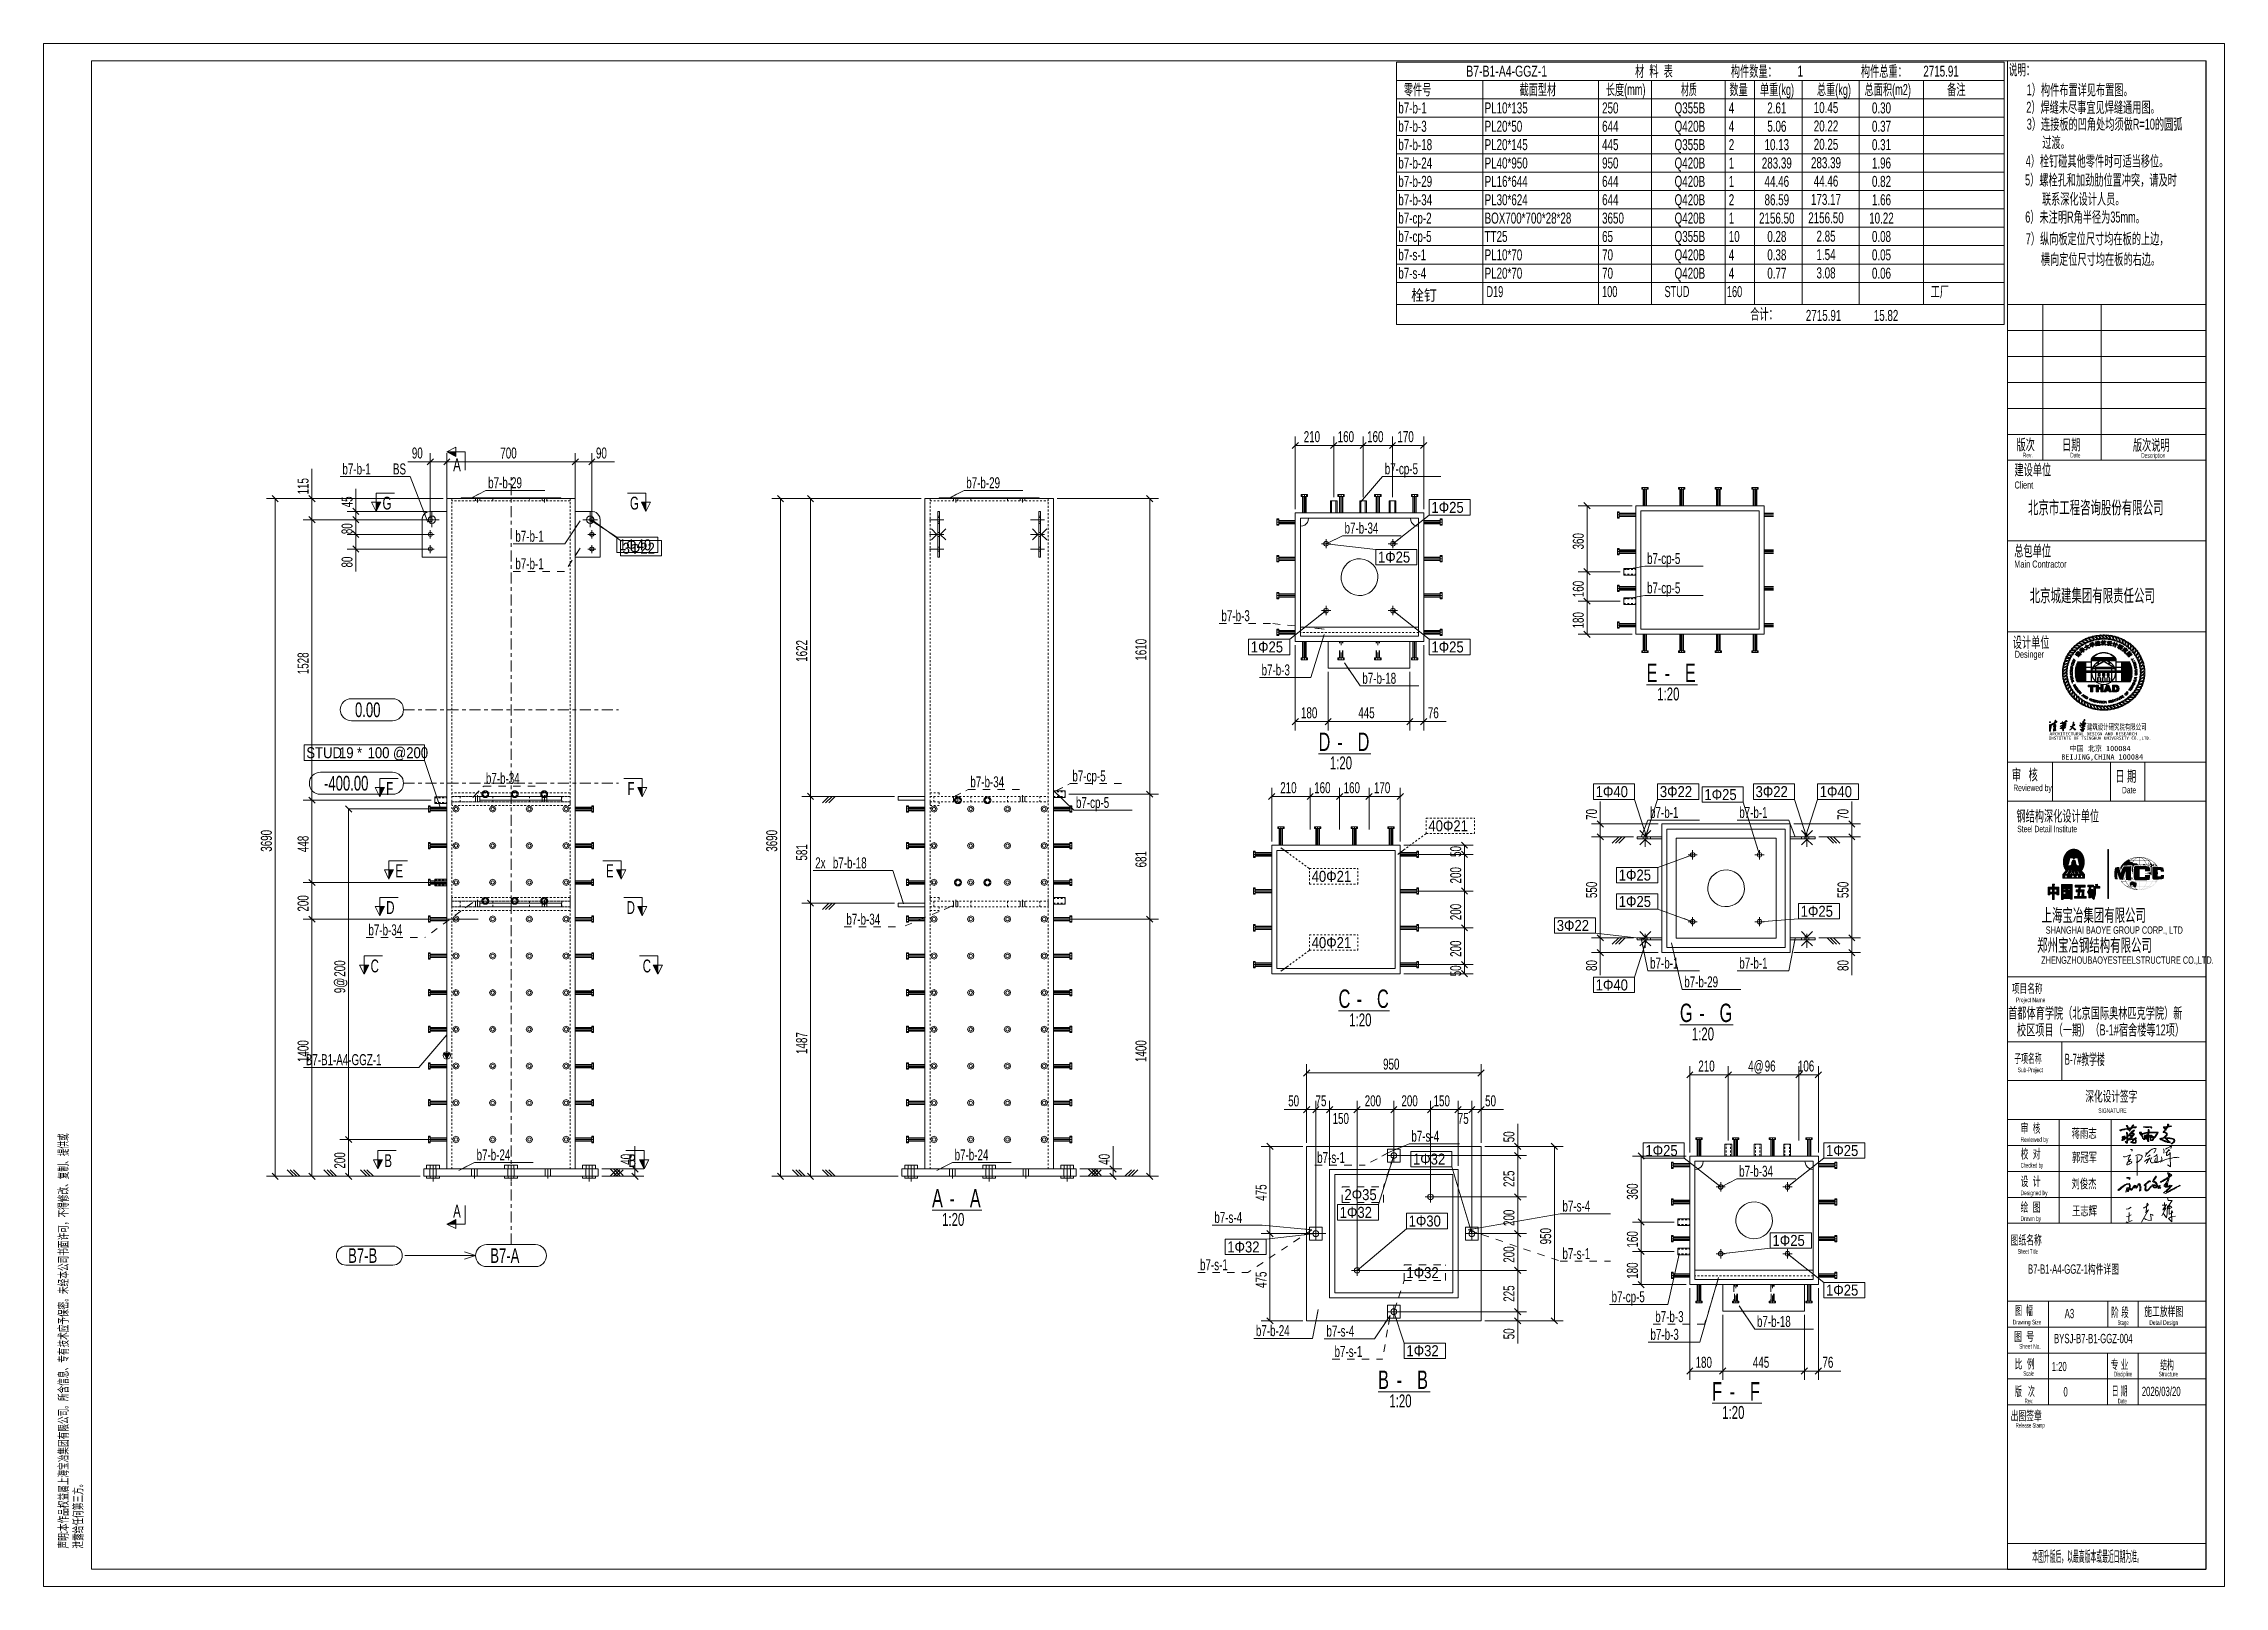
# Model space of a CAD drawing. Header units: millimetres. Extents: x 5 to 599, y 5 to 425.
import ezdxf

# ---------------------------------------------------------------- set-up
doc = ezdxf.new("R2010")
doc.units = ezdxf.units.MM
for name, pattern in [('XKITLINE00', [0]), ('XKITLINE02', [4, 2, -2]), ('XKITLINE03', [6, 3, -1, 1, -1]), ('XKITLINE04', [3, 0.5, -0.5, 0.5, -0.5, 0.5, -0.5])]:
    doc.linetypes.add(name, pattern=pattern)
for name, color, linetype, lineweight in [('$TD_AUDIT_GENERATED_(451C)', 3, 'Continuous', 0), ('Bolt', 7, 'Continuous', 0), ('BoltMark', 3, 'Continuous', 0), ('DrawingSheet', 5, 'Continuous', 0), ('GraphicObject', 6, 'Continuous', 0), ('OtherObjectType', 1, 'Continuous', 0), ('Part', 2, 'Continuous', 0), ('PartMark', 3, 'Continuous', 0), ('S-GRID', 1, 'Continuous', 0), ('Section', 6, 'Continuous', 0), ('Z-DIMENSIONS', 1, 'Continuous', 0)]:
    doc.layers.add(name, color=color, linetype=linetype, lineweight=lineweight)
doc.styles.add('$TD_AUDIT_GENERATED_(456E)', font='ARIAL.TTF')
doc.styles.add('$TD_AUDIT_GENERATED_(8D)', font='ARIAL.TTF')
doc.styles.add('Arial', font='arial.ttf')
doc.styles.add('romsim', font='ARIAL.TTF')
doc.styles.add('SimHei', font='simhei.ttf')

# ---------------------------------------------------------------- blocks, each defined once
blk = doc.blocks.new('*A1')
at = {"layer": 'DrawingSheet', "color": 5, "linetype": 'XKITLINE00', "lineweight": 0}
for p, q in [((599, 425), (5, 425)), ((5, 425), (5, 5)), ((599, 5), (599, 425)), ((5, 5), (599, 5))]:
    blk.add_line(p, q, dxfattribs=at)
blk = doc.blocks.new('*A2')
at = {"layer": 'OtherObjectType', "color": 5, "linetype": 'XKITLINE00', "lineweight": 0}
for p, q in [((373.5, 410), (373.5, 420)), ((373.5, 420), (539, 420)), ((539, 420), (539, 410)), ((373.5, 415), (539, 415)), ((373.5, 410), (539, 410)), ((373.5, 405), (373.5, 410)), ((373.5, 410), (539, 410)), ((397, 410), (397, 415)), ((397, 405), (397, 410)), ((428.5, 410), (428.5, 415)), ((428.5, 405), (428.5, 410)), ((443, 410), (443, 415)), ((443, 405), (443, 410)), ((463, 410), (463, 415)), ((463, 405), (463, 410)), ((471, 410), (471, 415)), ((471, 405), (471, 410)), ((484, 410), (484, 415)), ((484, 405), (484, 410)), ((499.5, 410), (499.5, 415)), ((499.5, 405), (499.5, 410)), ((517, 410), (517, 415)), ((517, 405), (517, 410)), ((539, 405), (539, 410)), ((539, 405), (373.5, 405)), ((373.5, 400), (373.5, 405)), ((373.5, 405), (539, 405)), ((397, 400), (397, 405)), ((428.5, 400), (428.5, 405)), ((443, 400), (443, 405)), ((463, 400), (463, 405)), ((471, 400), (471, 405)), ((484, 400), (484, 405)), ((499.5, 400), (499.5, 405)), ((517, 400), (517, 405)), ((539, 400), (539, 405)), ((539, 400), (373.5, 400)), ((373.5, 395), (373.5, 400)), ((373.5, 400), (539, 400)), ((397, 395), (397, 400)), ((428.5, 395), (428.5, 400)), ((443, 395), (443, 400)), ((463, 395), (463, 400)), ((471, 395), (471, 400)), ((484, 395), (484, 400)), ((499.5, 395), (499.5, 400)), ((517, 395), (517, 400)), ((539, 395), (539, 400)), ((539, 395), (373.5, 395)), ((373.5, 390), (373.5, 395)), ((373.5, 395), (539, 395)), ((397, 390), (397, 395)), ((428.5, 390), (428.5, 395)), ((443, 390), (443, 395)), ((463, 390), (463, 395)), ((471, 390), (471, 395)), ((484, 390), (484, 395)), ((499.5, 390), (499.5, 395)), ((517, 390), (517, 395)), ((539, 390), (539, 395)), ((539, 390), (373.5, 390)), ((373.5, 385), (373.5, 390)), ((373.5, 390), (539, 390)), ((397, 385), (397, 390)), ((428.5, 385), (428.5, 390)), ((443, 385), (443, 390)), ((463, 385), (463, 390)), ((471, 385), (471, 390)), ((484, 385), (484, 390)), ((499.5, 385), (499.5, 390)), ((517, 385), (517, 390)), ((539, 385), (539, 390)), ((539, 385), (373.5, 385)), ((373.5, 380), (373.5, 385)), ((373.5, 385), (539, 385)), ((397, 380), (397, 385)), ((428.5, 380), (428.5, 385)), ((443, 380), (443, 385)), ((463, 380), (463, 385)), ((471, 380), (471, 385)), ((484, 380), (484, 385)), ((499.5, 380), (499.5, 385)), ((517, 380), (517, 385)), ((539, 380), (539, 385)), ((539, 380), (373.5, 380)), ((373.5, 375), (373.5, 380)), ((373.5, 380), (539, 380)), ((539, 375), (373.5, 375)), ((373.5, 370), (373.5, 375)), ((373.5, 375), (539, 375)), ((397, 375), (397, 380)), ((397, 370), (397, 375)), ((428.5, 375), (428.5, 380)), ((428.5, 370), (428.5, 375)), ((443, 375), (443, 380)), ((443, 370), (443, 375)), ((463, 375), (463, 380)), ((463, 370), (463, 375)), ((471, 375), (471, 380)), ((471, 370), (471, 375)), ((484, 375), (484, 380)), ((484, 370), (484, 375)), ((499.5, 375), (499.5, 380)), ((499.5, 370), (499.5, 375)), ((517, 375), (517, 380)), ((517, 370), (517, 375)), ((539, 375), (539, 380)), ((539, 370), (539, 375)), ((539, 370), (373.5, 370)), ((373.5, 365), (373.5, 370)), ((373.5, 370), (539, 370)), ((397, 365), (397, 370)), ((428.5, 365), (428.5, 370)), ((443, 365), (443, 370)), ((463, 365), (463, 370)), ((471, 365), (471, 370)), ((484, 365), (484, 370)), ((499.5, 365), (499.5, 370)), ((517, 365), (517, 370)), ((539, 365), (539, 370)), ((539, 365), (373.5, 365)), ((373.5, 360), (373.5, 365)), ((373.5, 365), (539, 365)), ((397, 360), (397, 365)), ((428.5, 360), (428.5, 365)), ((443, 360), (443, 365)), ((463, 360), (463, 365)), ((471, 360), (471, 365)), ((484, 360), (484, 365)), ((499.5, 360), (499.5, 365)), ((517, 360), (517, 365)), ((539, 360), (539, 365)), ((539, 360), (373.5, 360)), ((373.5, 360), (539, 360)), ((373.5, 360), (373.5, 354)), ((397, 360), (397, 354)), ((428.5, 360), (428.5, 354)), ((443, 360), (443, 354)), ((463, 360), (463, 354)), ((471, 360), (471, 354)), ((484, 360), (484, 354)), ((499.5, 360), (499.5, 354)), ((517, 360), (517, 354)), ((539, 360), (539, 354)), ((373.5, 354), (539, 354)), ((373.5, 348.5), (373.5, 354)), ((539, 348.5), (539, 354)), ((373.5, 348.5), (539, 348.5))]:
    blk.add_line(p, q, dxfattribs=at)
at = {"layer": 'OtherObjectType', "color": 4}
for s, style, width, p in [('B7-B1-A4-GGZ-1', '$TD_AUDIT_GENERATED_(8D)', 0.68, (392.5, 416)), ('材  料  表', 'Arial', 0.595, (438.5, 416)), ('构件数量：', 'Arial', 0.595, (464.58, 416)), ('1', 'romsim', 0.68, (482.72, 416)), ('构件总重：', 'Arial', 0.595, (500, 416)), ('2715.91', '$TD_AUDIT_GENERATED_(8D)', 0.6375, (517, 416)), ('零件号', 'Arial', 0.595, (375.5, 411)), ('截面型材', 'Arial', 0.595, (407, 411)), ('长度(mm)', 'Arial', 0.595, (430.5, 411)), ('材质', 'Arial', 0.51, (451, 411)), ('数量', 'Arial', 0.595, (464.18, 411)), ('单重(kg)', 'Arial', 0.595, (472.5, 411)), ('总重(kg)', 'Arial', 0.595, (488, 411)), ('总面积(m2)', 'Arial', 0.595, (501, 411)), ('备注', 'Arial', 0.595, (523.5, 411)), ('b7-b-1', '$TD_AUDIT_GENERATED_(8D)', 0.6375, (374, 406)), ('b7-b-3', '$TD_AUDIT_GENERATED_(8D)', 0.6375, (374, 401)), ('PL10*135', '$TD_AUDIT_GENERATED_(8D)', 0.6375, (397.5, 406)), ('PL20*50', '$TD_AUDIT_GENERATED_(8D)', 0.6375, (397.5, 401)), ('250', '$TD_AUDIT_GENERATED_(8D)', 0.6375, (429.5, 406)), ('644', '$TD_AUDIT_GENERATED_(8D)', 0.6375, (429.5, 401)), ('Q355B', '$TD_AUDIT_GENERATED_(8D)', 0.6375, (449.25, 406)), ('Q420B', '$TD_AUDIT_GENERATED_(8D)', 0.6375, (449.25, 401)), ('4', '$TD_AUDIT_GENERATED_(8D)', 0.6375, (464, 406)), ('4', '$TD_AUDIT_GENERATED_(8D)', 0.6375, (464, 401)), ('5.06', '$TD_AUDIT_GENERATED_(8D)', 0.6375, (474.5, 401)), ('2.61', '$TD_AUDIT_GENERATED_(8D)', 0.6375, (474.5, 406)), ('20.22', '$TD_AUDIT_GENERATED_(8D)', 0.6375, (487.15, 401.08)), ('10.45', '$TD_AUDIT_GENERATED_(8D)', 0.6375, (487.15, 406.08)), ('0.30', '$TD_AUDIT_GENERATED_(8D)', 0.6375, (503, 406)), ('0.37', '$TD_AUDIT_GENERATED_(8D)', 0.6375, (503, 401)), ('b7-b-18', '$TD_AUDIT_GENERATED_(8D)', 0.6375, (374, 396)), ('PL20*145', '$TD_AUDIT_GENERATED_(8D)', 0.6375, (397.5, 396)), ('445', '$TD_AUDIT_GENERATED_(8D)', 0.6375, (429.5, 396)), ('Q355B', '$TD_AUDIT_GENERATED_(8D)', 0.6375, (449.25, 396)), ('2', '$TD_AUDIT_GENERATED_(8D)', 0.6375, (464, 396)), ('10.13', '$TD_AUDIT_GENERATED_(8D)', 0.6375, (473.75, 396)), ('20.25', '$TD_AUDIT_GENERATED_(8D)', 0.6375, (487.15, 396.08)), ('0.31', '$TD_AUDIT_GENERATED_(8D)', 0.6375, (503, 396)), ('b7-b-24', '$TD_AUDIT_GENERATED_(8D)', 0.6375, (374, 391)), ('PL40*950', '$TD_AUDIT_GENERATED_(8D)', 0.6375, (397.5, 391)), ('950', '$TD_AUDIT_GENERATED_(8D)', 0.6375, (429.5, 391)), ('Q420B', '$TD_AUDIT_GENERATED_(8D)', 0.6375, (449.25, 391)), ('1', '$TD_AUDIT_GENERATED_(8D)', 0.6375, (464, 391)), ('283.39', '$TD_AUDIT_GENERATED_(8D)', 0.6375, (473, 391)), ('283.39', '$TD_AUDIT_GENERATED_(8D)', 0.6375, (486.4, 391.08)), ('1.96', '$TD_AUDIT_GENERATED_(8D)', 0.6375, (503, 391)), ('b7-b-29', '$TD_AUDIT_GENERATED_(8D)', 0.6375, (374, 386)), ('PL16*644', '$TD_AUDIT_GENERATED_(8D)', 0.6375, (397.5, 386)), ('644', '$TD_AUDIT_GENERATED_(8D)', 0.6375, (429.5, 386)), ('Q420B', '$TD_AUDIT_GENERATED_(8D)', 0.6375, (449.25, 386)), ('1', '$TD_AUDIT_GENERATED_(8D)', 0.6375, (464, 386)), ('44.46', '$TD_AUDIT_GENERATED_(8D)', 0.6375, (473.75, 386)), ('44.46', '$TD_AUDIT_GENERATED_(8D)', 0.6375, (487.15, 386.08)), ('0.82', '$TD_AUDIT_GENERATED_(8D)', 0.6375, (503, 386)), ('b7-b-34', '$TD_AUDIT_GENERATED_(8D)', 0.6375, (374, 381)), ('PL30*624', '$TD_AUDIT_GENERATED_(8D)', 0.6375, (397.5, 381)), ('644', '$TD_AUDIT_GENERATED_(8D)', 0.6375, (429.5, 381)), ('Q420B', '$TD_AUDIT_GENERATED_(8D)', 0.6375, (449.25, 381)), ('2', '$TD_AUDIT_GENERATED_(8D)', 0.6375, (464, 381)), ('86.59', '$TD_AUDIT_GENERATED_(8D)', 0.6375, (473.75, 381)), ('173.17', '$TD_AUDIT_GENERATED_(8D)', 0.6375, (486.4, 381.08)), ('1.66', '$TD_AUDIT_GENERATED_(8D)', 0.6375, (503, 381)), ('b7-cp-2', '$TD_AUDIT_GENERATED_(8D)', 0.6375, (374, 376)), ('BOX700*700*28*28', '$TD_AUDIT_GENERATED_(8D)', 0.6375, (397.5, 376)), ('3650', '$TD_AUDIT_GENERATED_(8D)', 0.6375, (429.5, 376)), ('Q420B', '$TD_AUDIT_GENERATED_(8D)', 0.6375, (449.25, 376)), ('1', '$TD_AUDIT_GENERATED_(8D)', 0.6375, (464, 376)), ('2156.50', '$TD_AUDIT_GENERATED_(8D)', 0.6375, (472.25, 376)), ('2156.50', '$TD_AUDIT_GENERATED_(8D)', 0.6375, (485.65, 376.08)), ('10.22', '$TD_AUDIT_GENERATED_(8D)', 0.6375, (502.25, 376)), ('b7-cp-5', '$TD_AUDIT_GENERATED_(8D)', 0.6375, (374, 371)), ('b7-s-1', '$TD_AUDIT_GENERATED_(8D)', 0.6375, (374, 366)), ('TT25', '$TD_AUDIT_GENERATED_(8D)', 0.6375, (397.5, 371)), ('PL10*70', '$TD_AUDIT_GENERATED_(8D)', 0.6375, (397.5, 366)), ('65', '$TD_AUDIT_GENERATED_(8D)', 0.6375, (429.5, 371)), ('70', '$TD_AUDIT_GENERATED_(8D)', 0.6375, (429.5, 366)), ('Q355B', '$TD_AUDIT_GENERATED_(8D)', 0.6375, (449.25, 371)), ('Q420B', '$TD_AUDIT_GENERATED_(8D)', 0.6375, (449.25, 366)), ('4', '$TD_AUDIT_GENERATED_(8D)', 0.6375, (464, 366)), ('10', '$TD_AUDIT_GENERATED_(8D)', 0.6375, (464, 371)), ('0.28', '$TD_AUDIT_GENERATED_(8D)', 0.6375, (474.5, 371)), ('0.38', '$TD_AUDIT_GENERATED_(8D)', 0.6375, (474.5, 366)), ('2.85', '$TD_AUDIT_GENERATED_(8D)', 0.6375, (487.9, 371.08)), ('1.54', '$TD_AUDIT_GENERATED_(8D)', 0.6375, (487.9, 366.08)), ('0.08', '$TD_AUDIT_GENERATED_(8D)', 0.6375, (503, 371)), ('0.05', '$TD_AUDIT_GENERATED_(8D)', 0.6375, (503, 366)), ('b7-s-4', '$TD_AUDIT_GENERATED_(8D)', 0.6375, (374, 361)), ('PL20*70', '$TD_AUDIT_GENERATED_(8D)', 0.6375, (397.5, 361)), ('70', '$TD_AUDIT_GENERATED_(8D)', 0.6375, (429.5, 361)), ('Q420B', '$TD_AUDIT_GENERATED_(8D)', 0.6375, (449.25, 361)), ('4', '$TD_AUDIT_GENERATED_(8D)', 0.6375, (464, 361)), ('0.77', '$TD_AUDIT_GENERATED_(8D)', 0.6375, (474.5, 361)), ('3.08', '$TD_AUDIT_GENERATED_(8D)', 0.6375, (487.9, 361.08)), ('0.06', '$TD_AUDIT_GENERATED_(8D)', 0.6375, (503, 361)), ('栓钉', '$TD_AUDIT_GENERATED_(8D)', 0.85, (377.5, 355)), ('D19', '$TD_AUDIT_GENERATED_(8D)', 0.595, (398, 356)), ('100', '$TD_AUDIT_GENERATED_(8D)', 0.595, (429.5, 356)), ('STUD', '$TD_AUDIT_GENERATED_(8D)', 0.595, (446.5, 356)), ('160', '$TD_AUDIT_GENERATED_(8D)', 0.595, (463.5, 356)), ('工厂', '$TD_AUDIT_GENERATED_(8D)', 0.595, (519, 356)), ('合计：', 'Arial', 0.595, (469.85, 349.91)), ('2715.91', '$TD_AUDIT_GENERATED_(8D)', 0.6375, (485, 349.5)), ('15.82', '$TD_AUDIT_GENERATED_(8D)', 0.6375, (503.5, 349.5))]:
    blk.add_text(s, height=3, dxfattribs=dict(at, style=style, width=width)).set_placement(p)
blk = doc.blocks.new('*A3')
at = {"layer": 'OtherObjectType'}
for color, points in [(6, [(563.17, 248.54), (562.56, 248.54), (562.56, 249.89), (561.94, 249.89), (561.94, 250.33), (563.79, 250.33), (563.79, 249.89), (563.17, 249.89)]), (6, [(565.34, 249.27), (564.67, 249.27), (564.67, 248.54), (564.07, 248.54), (564.07, 250.33), (564.67, 250.33), (564.67, 249.71), (565.34, 249.71), (565.34, 250.33), (565.94, 250.33), (565.94, 248.54), (565.34, 248.54)]), (6, [(567, 249.23), (566.87, 248.84), (566.77, 248.54), (566.15, 248.54), (566.89, 250.33), (567.55, 250.33), (568.29, 248.54), (567.65, 248.54), (567.55, 248.84), (567.43, 249.23), (567.21, 249.87)]), (6, [(569.1, 250.33), (569.1, 248.54), (568.49, 248.54), (568.49, 250.33)]), (6, [(569.5, 248.54), (569.1, 248.54), (569.1, 248.95), (569.37, 248.95), (569.46, 248.96), (569.57, 249.01), (569.61, 249.06), (569.67, 249.19), (569.69, 249.29), (569.69, 249.62), (569.65, 249.75), (569.58, 249.82), (569.52, 249.89), (569.4, 249.93), (569.1, 249.93), (569.1, 250.33), (569.57, 250.33), (569.71, 250.31), (569.82, 250.27), (569.93, 250.22), (570.02, 250.16), (570.09, 250.08), (570.16, 250), (570.22, 249.9), (570.25, 249.79), (570.28, 249.68), (570.3, 249.57), (570.3, 249.25), (570.27, 249.1), (570.22, 249), (570.18, 248.89), (570.11, 248.81), (570.03, 248.73), (569.94, 248.66), (569.85, 248.62), (569.75, 248.59), (569.62, 248.56)]), (6, [(569.24, 248.95), (569.1, 248.95), (569.1, 249.93), (569.25, 249.93)]), (6, [(567.55, 248.84), (566.87, 248.84), (567, 249.23), (567.43, 249.23)]), (1, [(551.32, 239.53), (551.42, 239.67), (551.51, 239.52), (551.33, 239.36)]), (1, [(551.33, 239.36), (551.51, 239.52), (551.66, 239.34), (551.34, 239.24)]), (1, [(551.34, 239.24), (551.66, 239.34), (551.65, 238.96), (551.33, 238.61)]), (1, [(551.33, 238.61), (551.65, 238.96), (551.66, 238.59), (551.37, 238.45)]), (1, [(551.37, 238.45), (551.66, 238.59), (551.67, 238.16), (551.33, 238.08)]), (1, [(551.33, 238.08), (551.67, 238.16), (551.63, 237.78), (551.34, 237.94)]), (1, [(551.34, 240.39), (551.36, 240.4), (551.53, 240.38), (551.35, 240.31)]), (1, [(551.42, 237.81), (551.34, 237.94), (551.63, 237.78)]), (1, [(551.35, 240.31), (551.53, 240.38), (551.61, 240.34), (551.39, 240.22)]), (1, [(551.39, 240.22), (551.61, 240.34), (551.67, 240.25), (551.45, 240.17)]), (1, [(551.45, 240.17), (551.67, 240.25), (551.66, 240.17), (551.54, 240.14)]), (1, [(551.71, 238.72), (551.75, 238.64), (551.67, 238.16), (551.66, 238.59)]), (1, [(551.76, 238.98), (551.81, 238.79), (551.75, 238.64), (551.71, 238.72)]), (1, [(551.86, 239.64), (551.91, 239.48), (551.85, 239.41), (551.76, 239.54)]), (1, [(551.76, 239.54), (551.84, 239.17), (551.84, 238.98), (551.76, 238.98)]), (1, [(551.76, 239.54), (551.86, 239.24), (551.84, 239.17)]), (1, [(551.86, 239.24), (551.76, 239.54), (551.85, 239.41)]), (1, [(551.76, 238.98), (551.84, 238.98), (551.81, 238.79)]), (1, [(552.27, 239.89), (552.22, 239.62), (552, 239.48), (551.86, 239.64)]), (1, [(551.86, 239.64), (552, 239.48), (551.91, 239.48)]), (1, [(552.65, 240.09), (552.56, 239.89), (552.22, 239.62), (552.27, 239.89)]), (1, [(552.47, 238.24), (552.66, 238.55), (552.57, 238.07), (552.41, 237.96)]), (1, [(552.41, 237.96), (552.57, 238.07), (552.52, 237.89), (552.46, 237.86)]), (1, [(552.44, 239.18), (552.53, 239.04), (552.47, 239.04), (552.43, 239.1)]), (1, [(552.51, 239.27), (552.61, 239.27), (552.65, 239.26), (552.44, 239.18)]), (1, [(552.65, 239.26), (552.59, 239.06), (552.53, 239.04), (552.44, 239.18)]), (1, [(552.53, 238.59), (552.67, 238.67), (552.66, 238.55), (552.47, 238.24)]), (1, [(552.58, 239.39), (552.62, 239.33), (552.61, 239.27), (552.51, 239.27)]), (1, [(552.53, 238.59), (552.58, 238.72), (552.67, 238.67)]), (1, [(552.65, 240.09), (552.64, 239.91), (552.56, 239.89)]), (1, [(552.58, 239.69), (552.8, 239.57), (552.75, 239.48), (552.57, 239.59)]), (1, [(552.57, 239.59), (552.75, 239.48), (552.69, 239.45), (552.59, 239.46)]), (1, [(552.65, 239.79), (552.83, 239.66), (552.8, 239.57), (552.58, 239.69)]), (1, [(552.59, 239.46), (552.69, 239.45), (552.62, 239.33), (552.58, 239.39)]), (1, [(552.62, 238.91), (552.77, 239.05), (552.81, 239.02), (552.58, 238.72)]), (1, [(552.58, 238.72), (552.81, 239.02), (552.86, 238.93), (552.67, 238.67)]), (1, [(552.82, 239.43), (552.75, 239.24), (552.59, 239.06), (552.65, 239.26)]), (1, [(552.66, 239.02), (552.77, 239.11), (552.77, 239.05), (552.62, 238.91)]), (1, [(552.64, 239.91), (552.65, 240.09), (552.92, 240.07)]), (1, [(552.64, 239.91), (552.92, 240.07), (552.93, 239.75), (552.67, 239.89)]), (1, [(552.73, 240.17), (553.03, 240.17), (552.92, 240.07), (552.65, 240.09)]), (1, [(552.67, 239.89), (552.93, 239.75), (552.83, 239.66), (552.65, 239.79)]), (1, [(552.81, 239.23), (552.83, 239.14), (552.77, 239.11), (552.66, 239.02)]), (1, [(552.67, 238.67), (552.86, 238.93), (552.9, 238.92), (552.72, 238.67)]), (1, [(552.72, 238.67), (552.9, 238.92), (552.85, 238.72), (552.82, 238.67)]), (1, [(552.72, 238.67), (552.82, 238.67), (552.85, 238.61), (552.74, 238.53)]), (1, [(552.81, 240.53), (552.98, 240.38), (553.02, 240.32), (552.73, 240.17)]), (1, [(553.03, 240.17), (552.73, 240.17), (553.02, 240.32)]), (1, [(552.91, 238.15), (552.89, 237.95), (552.73, 238.2), (552.75, 238.22)]), (1, [(552.74, 238.53), (552.85, 238.61), (552.89, 238.63), (552.77, 238.49)]), (1, [(552.98, 239.54), (552.81, 239.27), (552.75, 239.24), (552.82, 239.43)]), (1, [(552.87, 238.48), (552.77, 238.49), (552.89, 238.63)]), (1, [(552.88, 240.72), (553.03, 240.74), (552.98, 240.38), (552.81, 240.53)]), (1, [(552.98, 239.54), (553.12, 239.58), (553.09, 239.48), (552.81, 239.27)]), (1, [(552.81, 239.27), (553.09, 239.48), (552.88, 239.23), (552.81, 239.23)]), (1, [(552.81, 239.23), (552.88, 239.23), (552.9, 239.19), (552.83, 239.14)]), (1, [(552.9, 239.13), (552.83, 239.14), (552.9, 239.19)]), (1, [(552.9, 238.92), (553.03, 238.89), (552.89, 238.7), (552.85, 238.72)]), (1, [(552.87, 238.48), (552.89, 238.63), (553.03, 238.5)]), (1, [(552.87, 238.48), (553.03, 238.5), (553.11, 238.09), (552.93, 238.2)]), (1, [(552.94, 240.79), (553, 240.79), (553.03, 240.74), (552.88, 240.72)]), (1, [(552.89, 238.7), (553.03, 238.89), (553.03, 238.5), (552.89, 238.63)]), (1, [(552.93, 238.2), (552.95, 237.93), (552.89, 237.95), (552.91, 238.15)]), (1, [(553.02, 239.21), (553.08, 239.16), (553.03, 238.89), (552.9, 239.19)]), (1, [(552.9, 239.19), (553.03, 238.89), (552.9, 238.92), (552.9, 239.13)]), (1, [(552.93, 238.2), (553.11, 238.09), (553.08, 237.97), (552.95, 237.93)]), (1, [(553.2, 240.44), (553.35, 240.36), (553.15, 240.21), (553.02, 240.32)]), (1, [(553.03, 240.17), (553.02, 240.32), (553.15, 240.21)]), (1, [(553.28, 240.56), (553.17, 240.52), (553.12, 240.59), (553.1, 240.66)]), (1, [(553.34, 240.48), (553.2, 240.44), (553.17, 240.52), (553.28, 240.56)]), (1, [(553.34, 240.48), (553.35, 240.36), (553.2, 240.44)]), (1, [(554.33, 239.17), (554.33, 239.06), (554.25, 239.06), (554.25, 239.11)]), (1, [(554.39, 238.67), (554.41, 238.54), (554.31, 238.56), (554.29, 238.62)]), (1, [(554.48, 239.96), (554.51, 239.87), (554.37, 239.87), (554.31, 239.93)]), (1, [(554.48, 239.2), (554.56, 239.17), (554.33, 239.06), (554.33, 239.17)]), (1, [(554.62, 238.78), (554.52, 238.58), (554.41, 238.54), (554.39, 238.67)]), (1, [(554.8, 240.08), (554.78, 239.95), (554.51, 239.87), (554.48, 239.96)]), (1, [(554.48, 239.2), (554.55, 239.24), (554.56, 239.17)]), (1, [(554.9, 238.93), (554.88, 238.83), (554.52, 238.58), (554.62, 238.78)]), (1, [(554.59, 239.31), (554.74, 239.22), (554.56, 239.17), (554.55, 239.24)]), (1, [(554.67, 239.41), (554.59, 239.31), (554.59, 239.4), (554.63, 239.44)]), (1, [(554.67, 239.41), (554.73, 239.36), (554.59, 239.31)]), (1, [(554.73, 239.36), (554.97, 239.39), (554.74, 239.22), (554.59, 239.31)]), (1, [(554.73, 239.36), (554.89, 239.43), (554.97, 239.39)]), (1, [(554.8, 240.08), (554.87, 239.93), (554.78, 239.95)]), (1, [(554.85, 240.15), (554.93, 239.95), (554.87, 239.93), (554.8, 240.08)]), (1, [(554.95, 238.47), (554.82, 238.41), (554.81, 238.45), (554.83, 238.48)]), (1, [(554.95, 238.47), (554.87, 238.38), (554.82, 238.41)]), (1, [(554.87, 240.45), (554.95, 240.42), (555, 240.29), (554.85, 240.15)]), (1, [(555, 240.23), (554.85, 240.15), (555, 240.29)]), (1, [(555.03, 240.18), (554.98, 240.04), (554.85, 240.15), (555, 240.23)]), (1, [(554.85, 240.15), (554.98, 240.04), (554.93, 239.95)]), (1, [(554.9, 240.47), (554.95, 240.42), (554.87, 240.45)]), (1, [(555, 238.5), (554.98, 238.38), (554.87, 238.38), (554.95, 238.47)]), (1, [(555, 239.01), (555.01, 238.86), (554.88, 238.83), (554.9, 238.93)]), (1, [(555.02, 239.38), (554.97, 239.39), (554.89, 239.43), (554.97, 239.55)]), (1, [(555.02, 239.16), (555.01, 239.04), (554.89, 239.04), (554.89, 239.07)]), (1, [(554.97, 239.55), (555.04, 239.95), (555.19, 239.81)]), (1, [(555.23, 239.78), (555.22, 239.7), (554.97, 239.55), (555.19, 239.81)]), (1, [(555.21, 239.63), (555.02, 239.38), (554.97, 239.55), (555.22, 239.7)]), (1, [(555.03, 240.18), (555.13, 240.13), (554.98, 240.04)]), (1, [(555.16, 238.46), (555.14, 238.4), (554.98, 238.38), (555, 238.5)]), (1, [(555.01, 238.36), (554.98, 238.38), (555.14, 238.4)]), (1, [(555.23, 239.17), (555.17, 239.02), (555, 239.01), (555.01, 239.04)]), (1, [(555.17, 239.02), (555.17, 238.95), (555.01, 238.86), (555, 239.01)]), (1, [(555.17, 238.63), (555, 238.5), (555.01, 238.77), (555.16, 238.79)]), (1, [(555.22, 238.6), (555.16, 238.46), (555, 238.5), (555.17, 238.63)]), (1, [(555.24, 239.23), (555.23, 239.17), (555.01, 239.04), (555.02, 239.16)]), (1, [(555.16, 238.79), (555.01, 238.77), (555.01, 238.86), (555.17, 238.95)]), (1, [(555.01, 238.36), (555.14, 238.4), (555.16, 238.12), (555.01, 238.14)]), (1, [(555.01, 238.14), (555.16, 238.12), (555.15, 237.96), (555.04, 238.01)]), (1, [(555.18, 239.46), (555.14, 239.37), (555.02, 239.38), (555.21, 239.63)]), (1, [(555.18, 239.32), (555.24, 239.23), (555.02, 239.16), (555.02, 239.38)]), (1, [(555.14, 239.37), (555.18, 239.32), (555.02, 239.38)]), (1, [(555.35, 240.25), (555.28, 240.16), (555.13, 240.13), (555.03, 240.18)]), (1, [(555.09, 239.99), (555.2, 239.91), (555.19, 239.81), (555.04, 239.95)]), (1, [(555.04, 238.01), (555.15, 237.96), (555.13, 237.91), (555.09, 237.92)]), (1, [(555.09, 239.99), (555.18, 240.01), (555.2, 239.91)]), (1, [(555.16, 238.79), (555.17, 238.95), (555.22, 238.93)]), (1, [(555.22, 238.93), (555.33, 238.91), (555.16, 238.79)]), (1, [(555.46, 238.74), (555.58, 238.67), (555.16, 238.46), (555.42, 238.67)]), (1, [(555.22, 238.6), (555.42, 238.67), (555.16, 238.46)]), (1, [(555.27, 239.13), (555.24, 239.04), (555.17, 239.02), (555.23, 239.17)]), (1, [(555.29, 240.11), (555.59, 240.24), (555.2, 239.91), (555.18, 240.01)]), (1, [(555.25, 239.61), (555.29, 239.52), (555.18, 239.46), (555.21, 239.63)]), (1, [(555.32, 239.4), (555.37, 239.3), (555.24, 239.23), (555.18, 239.32)]), (1, [(555.3, 239.84), (555.59, 239.89), (555.22, 239.7), (555.23, 239.78)]), (1, [(555.5, 238.92), (555.22, 238.93), (555.26, 238.98), (555.49, 239)]), (1, [(555.5, 238.92), (555.33, 238.91), (555.22, 238.93)]), (1, [(555.57, 239.07), (555.24, 239.04), (555.27, 239.13), (555.63, 239.14)]), (1, [(555.49, 239), (555.26, 238.98), (555.24, 239.04), (555.57, 239.07)]), (1, [(555.32, 239.62), (555.43, 239.55), (555.29, 239.52), (555.25, 239.61)]), (1, [(555.63, 239.14), (555.27, 239.13), (555.5, 239.26), (555.72, 239.21)]), (1, [(555.47, 240.31), (555.29, 240.11), (555.28, 240.16), (555.35, 240.25)]), (1, [(555.29, 240.11), (555.47, 240.31), (555.59, 240.24)]), (1, [(555.6, 240), (555.59, 239.89), (555.3, 239.84)]), (1, [(555.44, 239.72), (555.76, 239.67), (555.62, 239.59), (555.32, 239.62)]), (1, [(555.43, 239.55), (555.32, 239.62), (555.62, 239.59)]), (1, [(555.62, 239.59), (555.59, 239.51), (555.32, 239.4), (555.43, 239.55)]), (1, [(555.32, 239.4), (555.59, 239.51), (555.37, 239.3)]), (1, [(555.5, 238.92), (555.6, 238.86), (555.44, 238.87), (555.33, 238.91)]), (1, [(555.58, 239.81), (555.85, 239.75), (555.76, 239.67), (555.44, 239.72)]), (1, [(555.6, 238.86), (555.58, 238.67), (555.46, 238.74), (555.44, 238.87)]), (1, [(555.47, 240.31), (555.55, 240.42), (555.59, 240.24)]), (1, [(555.72, 239.21), (555.5, 239.26), (555.73, 239.34), (555.82, 239.25)]), (1, [(555.64, 240.5), (555.82, 240.46), (555.86, 240.41), (555.55, 240.42)]), (1, [(555.86, 240.41), (555.9, 240.33), (555.59, 240.24), (555.55, 240.42)]), (1, [(555.59, 239.89), (555.86, 239.81), (555.85, 239.75), (555.58, 239.81)]), (1, [(555.72, 238.79), (555.72, 238.76), (555.58, 238.67), (555.6, 238.86)]), (1, [(555.6, 240), (555.79, 239.9), (555.86, 239.81), (555.59, 239.89)]), (1, [(555.71, 240.01), (555.79, 239.97), (555.79, 239.9), (555.6, 240)]), (1, [(555.78, 240.66), (555.99, 240.64), (555.82, 240.46), (555.64, 240.5)]), (1, [(555.82, 239.25), (555.73, 239.34), (555.82, 239.35), (555.83, 239.3)]), (1, [(555.89, 240.76), (555.97, 240.73), (555.99, 240.64), (555.78, 240.66)]), (1, [(556.01, 240.5), (556.05, 240.4), (555.9, 240.33), (555.86, 240.41)]), (1, [(556.08, 240.56), (556.19, 240.45), (556.12, 240.41), (556.01, 240.5)]), (1, [(556.05, 240.4), (556.01, 240.5), (556.12, 240.41)]), (1, [(556.14, 240.55), (556.19, 240.53), (556.19, 240.45), (556.08, 240.56)]), (1, [(556.94, 238.16), (556.83, 238.17), (556.94, 238.2), (557.02, 238.18)]), (1, [(557.02, 238.18), (556.94, 238.2), (557.1, 238.29), (557.13, 238.24)]), (1, [(557.05, 239.07), (557.07, 239.1), (557.17, 239.12), (557.07, 239.02)]), (1, [(557.16, 238.99), (557.07, 239.02), (557.17, 239.12)]), (1, [(557.13, 238.24), (557.1, 238.29), (557.24, 238.43), (557.4, 238.45)]), (1, [(557.17, 239.12), (557.27, 238.99), (557.16, 238.99)]), (1, [(557.63, 239.32), (557.42, 239.04), (557.27, 238.99), (557.17, 239.12)]), (1, [(557.4, 238.45), (557.24, 238.43), (557.35, 238.58), (557.59, 238.71)]), (1, [(557.59, 238.71), (557.35, 238.58), (557.57, 239.03), (557.72, 239.01)]), (1, [(557.75, 239.14), (557.55, 239.06), (557.42, 239.04), (557.63, 239.32)]), (1, [(557.72, 239.01), (557.57, 239.03), (557.55, 239.06), (557.75, 239.14)]), (1, [(557.69, 239.54), (557.94, 239.95), (557.88, 239.64), (557.63, 239.32)]), (1, [(557.63, 239.32), (557.88, 239.64), (557.85, 239.43), (557.75, 239.14)]), (1, [(557.79, 240.04), (557.97, 240.2), (557.94, 239.95), (557.69, 239.54)]), (1, [(557.75, 239.14), (557.85, 239.43), (557.89, 239.42), (557.9, 239.23)]), (1, [(557.84, 240.25), (557.88, 240.27), (557.97, 240.2), (557.79, 240.04)]), (1, [(557.85, 238.75), (557.88, 238.76), (558.05, 238.59), (557.95, 238.48)]), (1, [(557.9, 239.23), (557.89, 239.42), (557.95, 239.47), (558.05, 239.35)]), (1, [(558.05, 239.54), (558.05, 239.35), (557.95, 239.47)]), (1, [(557.95, 238.48), (558.05, 238.59), (558.24, 238.45), (558.09, 238.28)]), (1, [(558.09, 239.62), (558.21, 239.68), (558.28, 239.62), (558.05, 239.54)]), (1, [(558.05, 239.35), (558.05, 239.54), (558.28, 239.62)]), (1, [(558.09, 239.72), (558.13, 239.72), (558.21, 239.68), (558.09, 239.62)]), (1, [(558.09, 238.28), (558.24, 238.45), (558.42, 238.39), (558.21, 238.21)]), (1, [(558.21, 238.21), (558.42, 238.39), (558.58, 238.39), (558.37, 238.23)]), (1, [(559.58, 239.48), (559.61, 239.48), (559.78, 239.37), (559.62, 239.33)]), (1, [(559.62, 239.33), (559.78, 239.37), (559.87, 239.28), (559.7, 239.21)]), (1, [(559.7, 240.05), (559.7, 240.12), (559.73, 240.13)]), (1, [(559.7, 240.05), (559.73, 240.13), (560.07, 239.79), (559.89, 239.76)]), (1, [(559.7, 239.21), (559.87, 239.28), (559.84, 239.15), (559.8, 239.13)]), (1, [(559.99, 238.39), (560.07, 238.14), (559.95, 238.15), (559.76, 238.29)]), (1, [(559.76, 238.29), (559.95, 238.15), (559.83, 238.2), (559.76, 238.26)]), (1, [(559.96, 239.47), (559.92, 239.39), (559.87, 239.28), (559.78, 239.37)]), (1, [(559.89, 239.76), (560.07, 239.79), (560.05, 239.71), (559.88, 239.65)]), (1, [(559.88, 239.65), (560.05, 239.71), (560, 239.64), (559.89, 239.63)]), (1, [(560.56, 239.06), (559.89, 238.83), (560.71, 239.25), (560.68, 239.17)]), (1, [(560.46, 238.93), (559.91, 238.8), (559.89, 238.83), (560.56, 239.06)]), (1, [(560.1, 238.8), (560.05, 238.79), (559.91, 238.8), (560.46, 238.93)]), (1, [(560.13, 239.62), (560.01, 239.44), (559.92, 239.39), (559.96, 239.47)]), (1, [(560.24, 237.92), (560.19, 237.85), (559.97, 237.98), (559.96, 238)]), (1, [(560.33, 238.48), (560.37, 238.28), (560.07, 238.14), (559.99, 238.39)]), (1, [(560.23, 239.68), (560.3, 239.54), (560.01, 239.44), (560.13, 239.62)]), (1, [(560.1, 238.8), (560.46, 238.93), (560.26, 238.79)]), (1, [(560.43, 237.92), (560.45, 237.74), (560.19, 237.85), (560.24, 237.92)]), (1, [(560.24, 239.75), (560.4, 239.62), (560.3, 239.54), (560.23, 239.68)]), (1, [(560.36, 239.78), (560.47, 239.74), (560.4, 239.62), (560.24, 239.75)]), (1, [(560.44, 238.87), (560.37, 238.72), (560.26, 238.62), (560.3, 238.71)]), (1, [(560.38, 239.37), (560.57, 239.44), (560.3, 239.26), (560.29, 239.28)]), (1, [(560.32, 238.55), (560.38, 238.5), (560.33, 238.48)]), (1, [(560.37, 240.36), (560.38, 240.23), (560.34, 240.25), (560.33, 240.31)]), (1, [(560.38, 238.5), (560.46, 238.48), (560.33, 238.48)]), (1, [(560.46, 238.48), (560.42, 238.27), (560.37, 238.28), (560.33, 238.48)]), (1, [(560.41, 239.85), (560.49, 239.8), (560.47, 239.74), (560.36, 239.78)]), (1, [(560.53, 240.46), (560.48, 240.28), (560.38, 240.23), (560.37, 240.36)]), (1, [(560.54, 238.95), (560.47, 238.77), (560.37, 238.72), (560.44, 238.87)]), (1, [(560.59, 239.52), (560.74, 239.52), (560.57, 239.44), (560.38, 239.37)]), (1, [(560.57, 239.65), (560.57, 239.55), (560.4, 239.62), (560.47, 239.74)]), (1, [(560.68, 239.98), (560.41, 239.85), (560.46, 239.96), (560.66, 240)]), (1, [(560.63, 239.92), (560.54, 239.86), (560.41, 239.85), (560.68, 239.98)]), (1, [(560.41, 239.85), (560.54, 239.86), (560.49, 239.8)]), (1, [(560.46, 238.48), (560.58, 238.24), (560.56, 238.21), (560.42, 238.27)]), (1, [(560.42, 238.27), (560.56, 238.21), (560.61, 238.13), (560.47, 238.12)]), (1, [(560.47, 238.12), (560.61, 238.13), (560.61, 237.95), (560.43, 237.92)]), (1, [(560.43, 237.92), (560.61, 237.95), (560.55, 237.75), (560.45, 237.74)]), (1, [(560.66, 240), (560.46, 239.96), (560.61, 240.19), (560.75, 240.15)]), (1, [(560.73, 238.53), (560.82, 238.38), (560.58, 238.24), (560.46, 238.48)]), (1, [(560.54, 238.95), (560.53, 238.79), (560.47, 238.77)]), (1, [(560.59, 240.38), (560.59, 240.34), (560.48, 240.28), (560.53, 240.46)]), (1, [(560.72, 240.34), (560.6, 240.29), (560.48, 240.28), (560.59, 240.34)]), (1, [(560.53, 240.46), (560.65, 240.62), (560.59, 240.38)]), (1, [(560.68, 239.02), (560.65, 238.87), (560.53, 238.79), (560.54, 238.95)]), (1, [(560.57, 239.65), (560.67, 239.74), (560.83, 239.69), (560.57, 239.55)]), (1, [(560.57, 239.65), (560.6, 239.74), (560.67, 239.74)]), (1, [(560.57, 239.55), (560.83, 239.69), (560.74, 239.52), (560.59, 239.52)]), (1, [(560.77, 240.76), (560.65, 240.44), (560.59, 240.38), (560.65, 240.62)]), (1, [(560.79, 240.3), (560.63, 240.26), (560.6, 240.29), (560.72, 240.34)]), (1, [(560.75, 240.15), (560.61, 240.19), (560.63, 240.26), (560.79, 240.3)]), (1, [(560.68, 239.98), (560.82, 239.97), (560.63, 239.92)]), (1, [(560.84, 240.9), (560.92, 240.73), (560.65, 240.44), (560.77, 240.76)]), (1, [(560.68, 239.02), (560.81, 239), (560.65, 238.87)]), (1, [(560.99, 240.08), (560.92, 240.01), (560.82, 239.97), (560.68, 239.98)]), (1, [(560.68, 239.17), (560.71, 239.25), (560.9, 239.34), (560.82, 239.24)]), (1, [(560.84, 239.17), (560.9, 239.05), (560.81, 239), (560.68, 239.02)]), (1, [(560.85, 238.52), (560.89, 238.39), (560.82, 238.38), (560.73, 238.53)]), (1, [(560.8, 239.53), (560.74, 239.52), (560.83, 239.69)]), (1, [(560.8, 239.53), (560.83, 239.69), (560.99, 239.82), (561.16, 239.78)]), (1, [(560.82, 239.24), (560.9, 239.34), (561.04, 239.32), (560.85, 239.23)]), (1, [(560.88, 241.03), (561.02, 240.99), (561.06, 240.84), (560.83, 241.02)]), (1, [(560.83, 241.02), (561.06, 240.84), (560.92, 240.73), (560.84, 240.9)]), (1, [(560.85, 239.23), (561.01, 239.16), (560.9, 239.05), (560.84, 239.17)]), (1, [(560.85, 239.23), (561.04, 239.32), (561.06, 239.27)]), (1, [(560.85, 239.23), (561.06, 239.27), (561.01, 239.16)]), (1, [(560.85, 238.52), (560.91, 238.43), (560.89, 238.39)]), (1, [(561.12, 240.07), (561.03, 240.02), (560.92, 240.01), (560.99, 240.08)]), (1, [(561.16, 239.78), (560.99, 239.82), (561.05, 239.91), (561.23, 239.9)]), (1, [(561.23, 240), (561.07, 239.98), (561.03, 240.02), (561.12, 240.07)]), (1, [(561.23, 239.9), (561.05, 239.91), (561.07, 239.98), (561.23, 240)]), (7, [(560.28, 198.55), (560.26, 198.57), (560.25, 198.58), (560.92, 198.78), (560.93, 197.76), (555.03, 197.77), (555.04, 198.77), (557.12, 201.15), (555.16, 198.78), (555.33, 198.77), (557.84, 202.05), (555.59, 198.78), (556.14, 198.77), (557.87, 202.03), (556.39, 198.77), (556.62, 198.77), (557.89, 202.02), (556.87, 198.77), (557.33, 198.77), (557.36, 198.94), (557.93, 201.93), (557.55, 198.77), (557.89, 198.77), (557.99, 201.93), (558.1, 198.77), (558.56, 198.77), (558.02, 201.93), (558.81, 198.77), (559.05, 198.77), (558.05, 201.95), (559.29, 198.77), (559.75, 198.77), (558.1, 202.02), (560, 198.77), (560.22, 198.77), (558.11, 202.03), (560.47, 198.77), (560.8, 198.78), (558.24, 201.91), (560.92, 198.78), (555.49, 198.11), (555.33, 198.13), (555.33, 198.63), (555.16, 198.63), (555.16, 197.91), (555.51, 197.91), (555.49, 198.11), (560.92, 198.78), (556.15, 198.63), (555.59, 198.63), (555.58, 198.58), (555.57, 198.51), (555.57, 198.33), (555.58, 197.91), (556.15, 197.91), (556.15, 198.63), (560.92, 198.78), (556.8, 198.3), (556.8, 198.33), (556.8, 198.36), (556.79, 198.38), (556.78, 198.41), (556.77, 198.43), (556.76, 198.45), (556.75, 198.48), (556.74, 198.5), (556.72, 198.52), (556.71, 198.53), (556.69, 198.55), (556.67, 198.57), (556.65, 198.58), (556.64, 198.59), (556.62, 198.6), (556.6, 198.61), (556.57, 198.62), (556.55, 198.63), (556.53, 198.63), (556.51, 198.63), (556.49, 198.63), (556.47, 198.63), (556.45, 198.62), (556.43, 198.62), (556.41, 198.61), (556.39, 198.59), (556.37, 198.58), (556.35, 198.57), (556.33, 198.55), (556.31, 198.54), (556.3, 198.52), (556.28, 198.5), (556.27, 198.48), (556.26, 198.46), (556.25, 198.44), (556.24, 198.42), (556.24, 198.39), (556.23, 198.37), (556.23, 198.34), (556.22, 198.32), (556.22, 198.29), (556.22, 198.27), (556.22, 198.24), (556.22, 198.22), (556.22, 198.19), (556.23, 198.17), (556.24, 198.15), (556.24, 198.12), (556.25, 198.1), (556.26, 198.08), (556.27, 198.06), (556.29, 198.04), (556.3, 198.02), (556.31, 198), (556.33, 197.99), (556.35, 197.97), (556.37, 197.96), (556.39, 197.94), (556.41, 197.93), (556.43, 197.92), (556.45, 197.92), (556.47, 197.91), (556.49, 197.91), (556.51, 197.91), (556.53, 197.91), (556.55, 197.91), (556.57, 197.92), (556.59, 197.93), (556.61, 197.93), (556.63, 197.94), (556.65, 197.96), (556.67, 197.97), (556.69, 197.98), (556.7, 198), (556.72, 198.02), (556.73, 198.04), (556.75, 198.06), (556.76, 198.08), (556.77, 198.1), (556.78, 198.12), (556.79, 198.15), (556.79, 198.17), (556.8, 198.2), (556.8, 198.22), (556.8, 198.25), (556.8, 198.28), (556.8, 198.3), (556.63, 198.2), (556.55, 198.14), (556.52, 198.13), (556.49, 198.13), (556.48, 198.13), (556.46, 198.13), (556.45, 198.14), (556.44, 198.16), (556.43, 198.16), (556.41, 198.18), (556.41, 198.2), (556.4, 198.21), (556.4, 198.22), (556.39, 198.23), (556.39, 198.25), (556.39, 198.26), (556.39, 198.28), (556.39, 198.29), (556.39, 198.3), (556.4, 198.32), (556.4, 198.33), (556.41, 198.34), (556.41, 198.35), (556.42, 198.36), (556.43, 198.37), (556.44, 198.38), (556.45, 198.39), (556.46, 198.4), (556.46, 198.41), (556.48, 198.41), (556.49, 198.41), (556.5, 198.42), (556.51, 198.42), (556.52, 198.42), (556.53, 198.41), (556.54, 198.41), (556.55, 198.4), (556.57, 198.4), (556.58, 198.39), (556.59, 198.38), (556.61, 198.36), (556.62, 198.34), (556.63, 198.2), (556.8, 198.3), (560.92, 198.78), (557.33, 198.63), (556.87, 198.63), (556.87, 198.42), (557.03, 198.41), (557.02, 198.15), (557.01, 198.14), (557.01, 198.13), (557, 198.12), (556.98, 198.11), (556.87, 198.1), (556.87, 197.91), (557.33, 197.91), (557.33, 198.1), (557.18, 198.12), (557.18, 198.42), (557.33, 198.42), (557.33, 198.63), (560.92, 198.78), (558.05, 198.26), (558.04, 198.27), (557.87, 198.63), (557.56, 198.63), (557.41, 198.32), (557.39, 198.26), (557.55, 197.91), (557.9, 197.92), (558.05, 198.26), (560.92, 198.78), (558.58, 198.63), (558.1, 198.63), (558.11, 198.42), (558.25, 198.42), (558.25, 197.91), (558.43, 197.92), (558.43, 198.42), (558.55, 198.41), (558.58, 198.63), (560.92, 198.78), (559.22, 198.42), (559.05, 198.63), (558.81, 198.63), (558.68, 198.47), (558.67, 198.46), (558.66, 198.45), (558.66, 198.44), (558.65, 198.42), (558.64, 198.4), (558.63, 198.36), (558.63, 198.31), (558.63, 198.12), (558.8, 197.92), (559.05, 197.91), (559.22, 198.12), (559.22, 198.42), (560.92, 198.78), (559.75, 198.48), (559.73, 198.63), (559.29, 198.63), (559.29, 198.42), (559.44, 198.42), (559.44, 198.12), (559.28, 198.09), (559.29, 197.91), (559.74, 197.91), (559.76, 198.1), (559.75, 198.1), (559.71, 198.11), (559.63, 198.11), (559.62, 198.12), (559.61, 198.13), (559.6, 198.14), (559.6, 198.14), (559.6, 198.16), (559.61, 198.42), (559.73, 198.41), (559.75, 198.48), (560.92, 198.78), (560.46, 198.63), (560.46, 198.42), (560.65, 198.42), (560.65, 198.1), (560.46, 198.11), (560.46, 197.91), (560.81, 197.91), (560.81, 198.63), (560.46, 198.63), (560.92, 198.78), (560.25, 198.58), (560.22, 198.6), (560.2, 198.61), (560.18, 198.62), (560.16, 198.62), (560.14, 198.63), (560.12, 198.63), (560.09, 198.63), (560.07, 198.63), (560.05, 198.62), (560.02, 198.62), (560, 198.61), (559.98, 198.59), (559.96, 198.58), (559.94, 198.57), (559.93, 198.55), (559.91, 198.54), (559.89, 198.52), (559.88, 198.5), (559.87, 198.48), (559.86, 198.46), (559.85, 198.44), (559.84, 198.41), (559.83, 198.39), (559.83, 198.37), (559.82, 198.34), (559.82, 198.32), (559.82, 198.29), (559.82, 198.26), (559.82, 198.24), (559.82, 198.21), (559.82, 198.19), (559.83, 198.16), (559.83, 198.14), (559.84, 198.12), (559.85, 198.1), (559.86, 198.07), (559.87, 198.05), (559.89, 198.03), (559.9, 198.02), (559.92, 198), (559.93, 197.98), (559.95, 197.97), (559.97, 197.95), (559.99, 197.94), (560, 197.93), (560.02, 197.92), (560.04, 197.92), (560.06, 197.91), (560.08, 197.91), (560.1, 197.91), (560.12, 197.91), (560.14, 197.91), (560.16, 197.92), (560.18, 197.92), (560.2, 197.93), (560.21, 197.94), (560.23, 197.95), (560.25, 197.96), (560.27, 197.97), (560.28, 197.98), (560.3, 198), (560.31, 198.01), (560.33, 198.03), (560.34, 198.05), (560.35, 198.07), (560.36, 198.09), (560.37, 198.11), (560.38, 198.13), (560.39, 198.15), (560.39, 198.18), (560.4, 198.21), (560.4, 198.24), (560.4, 198.26), (560.4, 198.29), (560.4, 198.32), (560.4, 198.35), (560.39, 198.37), (560.38, 198.4), (560.37, 198.43), (560.36, 198.45), (560.35, 198.47), (560.33, 198.49), (560.32, 198.52), (560.3, 198.54)]), (1, [(559.97, 202.23), (559.99, 202.22), (560.02, 202.22), (560.74, 201.41), (560.72, 201.34), (560.71, 201.28), (560.69, 201.21), (560.68, 201.15), (560.66, 201.09), (560.64, 201.02), (560.62, 200.96), (560.6, 200.9), (560.58, 200.84), (560.56, 200.78), (560.53, 200.71), (560.51, 200.65), (560.48, 200.6), (560.45, 200.54), (560.43, 200.48), (560.4, 200.42), (560.37, 200.36), (560.34, 200.31), (560.31, 200.25), (560.28, 200.2), (560.24, 200.14), (560.21, 200.09), (560.18, 200.04), (560.14, 199.98), (560.1, 199.93), (560.07, 199.88), (560.03, 199.83), (558.9, 201.14), (559.58, 201.15), (559.58, 201.57), (559.4, 201.57), (559.05, 203.3), (558.23, 203.3), (557.98, 202.99), (557.75, 203.3), (556.93, 203.3), (556.57, 201.57), (556.4, 201.57), (556.4, 201.15), (557.12, 201.15), (555.95, 199.82), (555.9, 199.89), (555.85, 199.96), (555.81, 200.02), (555.76, 200.08), (555.72, 200.15), (555.68, 200.22), (555.64, 200.28), (555.61, 200.35), (555.57, 200.42), (555.53, 200.5), (555.5, 200.57), (555.47, 200.64), (555.44, 200.71), (555.41, 200.79), (555.38, 200.87), (555.36, 200.94), (555.33, 201.02), (555.31, 201.1), (555.29, 201.18), (555.27, 201.26), (555.25, 201.34), (555.23, 201.42), (555.22, 201.5), (555.2, 201.58), (555.19, 201.66), (555.18, 201.74), (555.17, 201.82), (555.17, 201.91), (555.16, 201.99), (555.16, 202.07), (555.16, 202.14), (555.15, 202.22), (555.16, 202.29), (555.16, 202.37), (555.16, 202.44), (555.16, 202.52), (555.17, 202.59), (555.18, 202.67), (555.19, 202.74), (555.2, 202.82), (555.21, 202.89), (555.22, 202.97), (555.23, 203.04), (555.25, 203.11), (555.27, 203.19), (555.28, 203.26), (555.3, 203.33), (555.32, 203.4), (555.34, 203.47), (555.37, 203.54), (555.39, 203.61), (555.42, 203.68), (555.44, 203.75), (555.47, 203.82), (555.5, 203.88), (555.53, 203.95), (555.56, 204.01), (555.6, 204.08), (555.64, 204.15), (555.68, 204.22), (555.72, 204.3), (555.77, 204.37), (555.81, 204.44), (555.86, 204.5), (555.91, 204.57), (555.96, 204.63), (556.01, 204.7), (556.07, 204.76), (556.12, 204.82), (556.18, 204.88), (556.23, 204.93), (556.29, 204.99), (556.35, 205.04), (556.41, 205.09), (556.47, 205.14), (556.53, 205.19), (556.6, 205.23), (556.66, 205.27), (556.73, 205.31), (556.79, 205.35), (556.86, 205.39), (556.93, 205.42), (557, 205.46), (557.06, 205.49), (557.13, 205.51), (557.2, 205.54), (557.28, 205.56), (557.34, 205.58), (557.4, 205.6), (557.46, 205.61), (557.52, 205.63), (557.59, 205.64), (557.65, 205.65), (557.71, 205.66), (557.78, 205.66), (557.84, 205.67), (557.9, 205.67), (557.97, 205.67), (558.03, 205.67), (558.09, 205.67), (558.16, 205.67), (558.22, 205.66), (558.28, 205.65), (558.35, 205.64), (558.41, 205.63), (558.47, 205.62), (558.53, 205.61), (558.6, 205.59), (558.66, 205.57), (558.72, 205.56), (558.78, 205.53), (558.84, 205.51), (558.9, 205.49), (558.96, 205.46), (559.02, 205.43), (559.08, 205.41), (559.14, 205.37), (559.2, 205.34), (559.27, 205.3), (559.33, 205.26), (559.39, 205.22), (559.45, 205.18), (559.51, 205.13), (559.56, 205.09), (559.62, 205.04), (559.68, 204.99), (559.73, 204.94), (559.78, 204.89), (559.84, 204.83), (559.89, 204.78), (559.94, 204.72), (559.99, 204.66), (560.04, 204.6), (560.08, 204.54), (560.13, 204.47), (560.17, 204.41), (560.22, 204.34), (560.26, 204.28), (560.3, 204.21), (560.34, 204.14), (560.38, 204.07), (560.41, 204), (560.45, 203.93), (560.48, 203.85), (560.51, 203.78), (560.54, 203.71), (560.57, 203.63), (560.59, 203.56), (560.62, 203.49), (560.64, 203.41), (560.66, 203.34), (560.68, 203.26), (560.7, 203.19), (560.72, 203.11), (560.74, 203.04), (560.75, 202.96), (560.76, 202.88), (560.78, 202.8), (560.79, 202.72), (560.79, 202.65), (560.8, 202.57), (560.81, 202.49), (560.81, 202.41), (560.81, 202.33), (560.82, 202.25), (560.82, 202.17), (560.81, 202.09), (560.81, 202.01), (560.81, 201.93), (560.8, 201.85), (560.79, 201.78), (560.78, 201.7), (560.77, 201.62), (560.76, 201.54), (560.75, 201.48), (560.74, 201.41), (556.07, 202.22), (556.09, 202.36), (555.78, 202.41), (556.1, 202.48), (556.12, 202.6), (555.8, 202.78), (556.13, 202.71), (556.15, 202.85), (555.7, 202.93), (555.67, 202.7), (555.91, 202.57), (555.64, 202.52), (555.63, 202.3), (556.07, 202.22), (560.74, 201.41), (556.34, 203.35), (555.92, 203.61), (555.87, 203.45), (556.28, 203.2), (556.34, 203.35), (560.74, 201.41), (556.83, 204.06), (556.83, 204.08), (556.53, 204.47), (556.43, 204.36), (556.58, 204.15), (556.3, 204.21), (556.2, 204.1), (556.51, 203.7), (556.62, 203.8), (556.46, 204.01), (556.47, 204.01), (556.5, 204.01), (556.64, 203.98), (556.69, 203.98), (556.72, 203.98), (556.75, 203.98), (556.77, 203.99), (556.79, 204.01), (556.81, 204.04), (556.83, 204.06), (560.74, 201.41), (557.56, 204.49), (557.54, 204.6), (557.42, 205), (557.29, 204.97), (557.27, 204.95), (557.26, 204.93), (557.25, 204.92), (557.27, 204.6), (557.12, 204.87), (556.94, 204.81), (557.09, 204.28), (557.2, 204.32), (557.09, 204.7), (557.3, 204.35), (557.38, 204.41), (557.36, 204.83), (557.48, 204.43), (557.56, 204.49), (560.74, 201.41), (558.28, 204.52), (558.29, 204.55), (558.28, 204.57), (558.28, 204.58), (558.27, 204.6), (558.26, 204.62), (558.23, 204.63), (558.21, 204.64), (558.13, 204.64), (558.1, 204.64), (558.08, 204.64), (558.07, 204.64), (558.06, 204.64), (558.05, 204.65), (558.04, 204.66), (558.03, 204.67), (558.02, 204.68), (558.02, 204.69), (558.02, 204.71), (558.02, 204.73), (558.02, 204.76), (558.25, 204.75), (558.26, 204.86), (558.03, 204.89), (558.03, 204.9), (558.03, 204.91), (558.03, 204.92), (558.04, 204.93), (558.04, 204.94), (558.05, 204.95), (558.07, 204.96), (558.08, 204.96), (558.1, 204.97), (558.19, 204.96), (558.23, 204.95), (558.24, 204.96), (558.25, 204.96), (558.27, 204.96), (558.28, 204.98), (558.29, 205.07), (557.91, 205.09), (557.88, 204.53), (558.28, 204.52), (560.74, 201.41), (558.81, 204.33), (558.93, 204.7), (559.05, 204.62), (559.11, 204.75), (558.7, 204.95), (558.68, 204.82), (558.79, 204.77), (558.66, 204.36), (558.81, 204.33), (560.74, 201.41), (559.47, 203.7), (559.65, 204.24), (559.58, 204.33), (559.55, 204.35), (559.53, 204.36), (559.51, 204.35), (559.13, 204.13), (559.12, 204.1), (559.13, 204.08), (559.19, 203.99), (559.27, 204.01), (559.28, 204.01), (559.3, 204), (559.31, 203.99), (559.32, 203.99), (559.33, 203.98), (559.33, 203.97), (559.34, 203.96), (559.35, 203.95), (559.35, 203.94), (559.36, 203.91), (559.38, 203.8), (559.39, 203.77), (559.41, 203.74), (559.42, 203.72), (559.45, 203.71), (559.47, 203.7), (559.44, 204.02), (559.37, 204.07), (559.51, 204.19), (559.44, 204.02), (559.47, 203.7), (560.74, 201.41), (559.76, 203.03), (559.86, 203.07), (559.78, 203.33), (560.08, 203.51), (560.03, 203.66), (559.61, 203.4), (559.76, 203.03), (560.74, 201.41), (560.02, 202.22), (560.13, 202.28), (560.2, 202.59), (560.21, 202.58), (560.21, 202.57), (560.22, 202.56), (560.22, 202.56), (560.23, 202.55), (560.23, 202.53), (560.23, 202.52), (560.23, 202.5), (560.23, 202.48), (560.21, 202.4), (560.2, 202.33), (560.2, 202.31), (560.2, 202.28), (560.21, 202.26), (560.22, 202.27), (560.24, 202.27), (560.26, 202.28), (560.28, 202.3), (560.3, 202.33), (560.31, 202.36), (560.32, 202.39), (560.33, 202.42), (560.33, 202.45), (560.33, 202.48), (560.33, 202.52), (560.33, 202.55), (560.32, 202.59), (560.31, 202.62), (560.29, 202.65), (560.28, 202.69), (560.26, 202.7), (560.25, 202.72), (560.23, 202.73), (560.2, 202.73), (560.18, 202.73), (560.17, 202.73), (560.15, 202.72), (560.13, 202.71), (560.11, 202.7), (560.1, 202.69), (560.09, 202.67), (560.08, 202.64), (560.07, 202.62), (560.07, 202.6), (560.06, 202.59), (560.05, 202.47), (560.04, 202.44), (560.04, 202.42), (560.03, 202.41), (560.02, 202.4), (560, 202.39), (559.99, 202.39), (559.98, 202.39), (559.97, 202.39), (559.96, 202.41), (559.95, 202.42), (559.95, 202.44), (559.94, 202.46), (559.95, 202.49), (560.01, 202.59), (559.98, 202.75), (559.96, 202.74), (559.95, 202.73), (559.93, 202.71), (559.92, 202.7), (559.91, 202.69), (559.9, 202.67), (559.89, 202.65), (559.88, 202.63), (559.87, 202.62), (559.86, 202.6), (559.86, 202.58), (559.85, 202.56), (559.85, 202.54), (559.85, 202.52), (559.85, 202.5), (559.85, 202.47), (559.85, 202.45), (559.85, 202.43), (559.86, 202.41), (559.86, 202.39), (559.87, 202.37), (559.87, 202.35), (559.88, 202.33), (559.89, 202.32), (559.9, 202.3), (559.91, 202.28), (559.92, 202.27), (559.94, 202.25), (559.95, 202.24)]), (1, [(557.92, 202.45), (558.05, 202.44), (558.09, 202.65), (558.34, 202.65), (558.57, 201.85), (558.31, 201.86), (558.08, 202.08), (558.01, 201.96), (558.01, 201.96), (557.99, 201.95), (557.98, 201.95), (557.97, 201.95), (557.96, 201.96), (557.94, 201.98), (557.88, 202.09), (557.65, 201.86), (557.39, 201.86), (557.63, 202.65), (557.87, 202.66)]), (7, [(567.48, 192.3), (567.27, 192.3), (567.27, 205.61), (567.48, 205.61)]), (7, [(576.93, 202.87), (576.9, 202.9), (576.88, 202.92), (576.86, 202.94), (576.83, 202.97), (576.81, 202.99), (576.79, 203.01), (576.76, 203.03), (576.74, 203.05), (576.71, 203.07), (576.67, 203.11), (576.64, 203.13), (576.62, 203.15), (576.59, 203.16), (576.57, 203.18), (576.55, 203.2), (576.52, 203.21), (576.5, 203.23), (576.47, 203.24), (576.45, 203.26), (576.42, 203.27), (576.39, 203.28), (576.37, 203.3), (576.34, 203.31), (576.31, 203.32), (576.29, 203.33), (576.26, 203.34), (576.23, 203.35), (576.2, 203.36), (576.18, 203.37), (576.15, 203.38), (576.12, 203.38), (576.09, 203.39), (576.06, 203.4), (576.04, 203.4), (576.01, 203.41), (575.98, 203.41), (575.95, 203.42), (575.92, 203.42), (575.89, 203.42), (575.86, 203.43), (575.83, 203.43), (577.78, 203.01), (577.83, 202.98), (577.89, 202.95), (577.94, 202.91), (577.99, 202.88), (578.04, 202.84), (578.09, 202.81), (578.14, 202.77), (578.19, 202.73), (578.78, 202.73), (578.95, 202.65), (578.32, 202.65), (578.35, 202.62), (578.38, 202.59), (578.41, 202.56), (578.45, 202.53), (578.48, 202.5), (578.51, 202.47), (578.54, 202.44), (578.57, 202.41), (578.61, 202.38), (578.64, 202.35), (578.67, 202.32), (578.7, 202.29), (578.73, 202.26), (578.76, 202.23), (578.79, 202.19), (578.82, 202.16), (578.86, 202.12), (578.9, 202.07), (578.94, 202.02), (578.98, 201.98), (579.01, 201.93), (579.05, 201.88), (579.09, 201.84), (579.12, 201.79), (579, 201.42), (578.53, 201.42), (578.57, 201.35), (578.6, 201.25), (578.63, 201.21), (578.67, 201.18), (578.72, 201.17), (578.83, 201.15), (578.66, 201.12), (578.57, 201.17), (578.47, 201.21), (578.32, 201.25), (578.18, 201.27), (578.07, 201.27), (577.94, 201.28), (577.82, 201.28), (577.78, 201.42), (577.49, 201.42), (577.51, 201.4), (577.54, 201.38), (577.57, 201.37), (577.61, 201.36), (577.75, 201.3), (577.79, 201.28), (577.55, 201.29), (576.77, 201.3), (576.77, 201.36), (576.78, 201.4), (576.79, 201.42), (576.27, 201.42), (576.31, 201.39), (576.35, 201.35), (576.37, 201.31), (575.95, 201.31), (575.97, 201.33), (575.98, 201.36), (576, 201.42), (575.83, 201.42), (575.83, 201.31), (574.8, 201.31), (574.71, 201.31), (574.63, 201.3), (574.55, 201.27), (574.47, 201.23), (574.39, 201.16), (574.32, 201.09), (574.25, 200.98), (574.18, 200.8), (574.15, 200.59), (574.11, 200.27), (574.08, 199.89), (574.07, 199.52), (574.01, 199.48), (573.96, 199.44), (573.93, 199.4), (573.94, 199.3), (573.96, 199.22), (573.98, 199.13), (573.97, 199.04), (573.95, 199.01), (573.91, 199), (573.86, 198.99), (573.83, 198.98), (573.79, 199.02), (573.85, 200.25), (573.92, 201.28), (574, 202.12), (574.12, 202.35), (574.2, 202.47), (574.32, 202.64), (574.32, 202.65), (574.25, 202.65), (574.05, 202.65), (573.85, 202.65), (573.5, 202.65), (573.4, 202.65), (573.37, 202.73), (573.42, 202.77), (573.53, 202.85), (573.63, 202.92), (573.76, 203), (573.91, 203.08), (574.05, 203.15), (574.16, 203.21), (574.34, 203.29), (574.45, 203.33), (574.37, 203.31), (574.26, 203.29), (574.13, 203.25), (573.9, 203.19), (573.65, 203.11), (573.5, 203.05), (573.39, 203.01), (573.23, 202.95), (573.16, 203.01), (573.43, 203.12), (573.65, 203.2), (573.9, 203.28), (574.1, 203.33), (574.31, 203.39), (574.52, 203.43), (574.8, 203.48), (575.05, 203.51), (575.33, 203.54), (575.52, 203.55), (575.73, 203.55), (575.91, 203.55), (576.13, 203.54), (576.41, 203.52), (576.63, 203.5), (576.86, 203.46), (577.04, 203.43), (577.11, 203.33), (577.16, 203.31), (577.2, 203.29), (577.24, 203.28), (577.29, 203.26), (577.33, 203.24), (577.37, 203.22), (577.41, 203.2), (577.45, 203.19), (577.5, 203.17), (577.54, 203.14), (577.58, 203.12), (577.62, 203.1), (577.66, 203.08), (577.7, 203.06), (577.74, 203.03), (577.78, 203.01), (577.26, 202.65), (577.29, 202.6), (577.32, 202.55), (577.35, 202.5), (577.38, 202.46), (577.41, 202.41), (577.43, 202.36), (577.46, 202.31), (577.49, 202.26), (577.52, 202.21), (577.54, 202.17), (577.57, 202.12), (577.59, 202.07), (577.62, 202.02), (577.64, 201.97), (577.67, 201.92), (577.69, 201.87), (577.71, 201.82), (577.73, 201.78), (577.75, 201.73), (577.77, 201.69), (577.79, 201.64), (577.81, 201.6), (577.82, 201.55), (577.84, 201.51), (577.98, 201.51), (578.32, 201.51), (578.6, 201.51), (578.67, 201.51), (578.73, 201.51), (578.79, 201.51), (578.86, 201.51), (578.78, 201.55), (578.75, 201.58), (578.72, 201.63), (578.73, 201.67), (578.75, 201.72), (578.77, 201.77), (578.78, 201.8), (578.81, 201.83), (578.85, 201.84), (578.88, 201.85), (578.97, 201.84), (578.93, 201.88), (578.9, 201.93), (578.86, 201.97), (578.82, 202.01), (578.79, 202.06), (578.75, 202.1), (578.71, 202.14), (578.67, 202.18), (578.64, 202.21), (578.61, 202.24), (578.58, 202.27), (578.55, 202.3), (578.52, 202.33), (578.49, 202.36), (578.46, 202.39), (578.42, 202.42), (578.39, 202.45), (578.36, 202.48), (578.33, 202.51), (578.29, 202.54), (578.26, 202.56), (578.23, 202.59), (578.19, 202.62), (578.16, 202.65), (577.26, 202.65), (578.16, 201.89), (578.17, 201.91), (578.19, 201.94), (578.21, 201.96), (578.24, 201.98), (578.27, 201.98), (578.32, 201.98), (578.4, 201.97), (578.46, 201.95), (578.5, 201.94), (578.52, 201.92), (578.53, 201.9), (578.51, 201.88), (578.44, 201.84), (578.36, 201.81), (578.29, 201.79), (578.2, 201.76), (578.18, 201.8), (578.16, 201.86), (578.16, 201.89), (577.26, 202.65), (577.78, 203.01), (575.27, 203.43), (575.11, 203.4), (574.93, 203.37), (574.64, 203.29), (574.43, 203.22), (574.18, 203.11), (574.03, 203.04), (573.86, 202.95), (573.74, 202.88), (573.62, 202.8), (573.52, 202.73), (574.39, 202.74), (574.47, 202.83), (574.57, 202.93), (574.69, 203.06), (574.87, 203.21), (575.02, 203.31), (575.17, 203.38), (575.27, 203.43), (577.78, 203.01), (576.29, 203.43), (576.31, 203.42), (576.35, 203.4), (576.39, 203.39), (576.42, 203.37), (576.46, 203.35), (576.5, 203.33), (576.53, 203.31), (576.57, 203.29), (576.61, 203.26), (576.64, 203.24), (576.67, 203.22), (576.71, 203.19), (576.74, 203.17), (576.78, 203.14), (576.81, 203.11), (576.84, 203.09), (576.88, 203.05), (576.9, 203.03), (576.92, 203.01), (576.94, 202.99), (576.96, 202.97), (576.98, 202.95), (577, 202.93), (577.02, 202.91), (577.04, 202.89), (577.06, 202.87), (577.08, 202.84), (577.1, 202.82), (577.12, 202.8), (577.14, 202.78), (577.16, 202.75), (577.18, 202.73), (578.04, 202.73), (578.01, 202.75), (577.98, 202.78), (577.95, 202.8), (577.92, 202.82), (577.88, 202.84), (577.85, 202.86), (577.82, 202.88), (577.76, 202.92), (577.7, 202.95), (577.65, 202.98), (577.59, 203.01), (577.54, 203.04), (577.48, 203.07), (577.42, 203.1), (577.36, 203.12), (577.31, 203.15), (577.25, 203.17), (577.19, 203.2), (577.13, 203.22), (577.07, 203.24), (577.01, 203.26), (576.95, 203.28), (576.89, 203.3), (576.82, 203.32), (576.79, 203.33), (576.75, 203.34), (576.72, 203.35), (576.68, 203.36), (576.65, 203.36), (576.61, 203.37), (576.58, 203.38), (576.54, 203.39), (576.51, 203.39), (576.47, 203.4), (576.43, 203.41), (576.4, 203.41), (576.36, 203.42), (576.33, 203.42), (576.29, 203.43), (577.78, 203.01), (575.73, 202.65), (574.42, 202.64), (574.28, 202.43), (574.14, 202.22), (574.09, 202.13), (574.03, 202), (574.04, 201.96), (574.07, 201.92), (574.14, 201.91), (574.24, 201.87), (574.3, 201.86), (574.33, 201.88), (574.33, 201.94), (574.35, 201.97), (574.37, 201.97), (574.41, 201.94), (574.44, 201.88), (574.46, 201.85), (574.49, 201.84), (574.53, 201.83), (574.59, 201.83), (574.61, 201.84), (574.63, 201.86), (574.67, 201.88), (574.73, 201.88), (574.81, 201.85), (574.87, 201.85), (575, 201.84), (575.09, 201.83), (575.14, 201.81), (575.2, 201.77), (575.28, 201.68), (575.32, 201.64), (575.37, 201.59), (575.42, 201.56), (575.47, 201.53), (575.51, 201.51), (575.73, 201.51), (575.73, 202.65), (577.78, 203.01), (575.83, 202.65), (575.83, 201.51), (576.84, 201.51), (576.86, 201.55), (576.88, 201.57), (576.95, 201.57), (576.96, 201.62), (576.97, 201.64), (577.01, 201.67), (577.03, 201.68), (577.08, 201.7), (577.13, 201.7), (577.18, 201.67), (577.27, 201.61), (577.31, 201.58), (577.35, 201.55), (577.39, 201.52), (577.4, 201.51), (577.74, 201.51), (577.73, 201.54), (577.71, 201.58), (577.7, 201.62), (577.68, 201.66), (577.67, 201.7), (577.65, 201.74), (577.63, 201.78), (577.62, 201.82), (577.6, 201.85), (577.58, 201.89), (577.57, 201.93), (577.55, 201.97), (577.53, 202.01), (577.51, 202.04), (577.49, 202.08), (577.47, 202.12), (577.43, 202.19), (577.39, 202.25), (577.35, 202.32), (577.31, 202.39), (577.27, 202.45), (577.23, 202.52), (577.18, 202.58), (577.14, 202.65), (575.83, 202.65), (577.78, 203.01), (575.73, 202.73), (575.73, 203.43), (575.64, 203.42), (575.54, 203.41), (575.42, 203.38), (575.26, 203.32), (575.07, 203.23), (574.92, 203.13), (574.78, 203.02), (574.6, 202.84), (574.51, 202.73), (575.73, 202.73), (577.78, 203.01), (575.83, 203.43), (575.83, 202.73), (577.06, 202.73), (577.03, 202.75), (577.01, 202.78), (576.99, 202.8), (576.97, 202.83), (576.95, 202.85)]), (7, [(552.67, 194.03), (553.37, 194.04), (553.36, 194.82), (553.88, 195.33), (553.88, 193.28), (553.37, 193.28), (553.36, 193.54), (552.67, 193.55), (552.67, 192.02), (552.17, 192.02), (552.16, 193.55), (551.48, 193.55), (551.48, 193.23), (551, 193.23), (551, 195.33), (552.15, 195.33), (552.15, 196.21), (552.73, 196.21), (552.72, 196.18), (552.71, 196.15), (552.7, 196.09), (552.69, 196.03), (552.68, 195.97), (552.67, 195.88), (552.67, 195.39), (552.67, 195.33), (553.88, 195.33), (552.16, 194.84), (551.48, 194.82), (551.48, 194.03), (552.16, 194.03), (552.16, 194.84), (553.88, 195.33), (553.36, 194.82), (552.67, 194.82)]), (7, [(555.09, 192.72), (557.1, 192.72), (557.1, 195.62), (554.64, 196.11), (557.55, 196.11), (557.56, 192.07), (557.1, 192.07), (557.1, 192.26), (555.09, 192.27), (555.09, 192.03), (554.64, 192.03), (554.64, 196.11), (557.1, 195.62), (555.09, 195.63)]), (7, [(562.49, 193.24), (562.78, 193.24), (562.78, 194.21), (563.31, 195.87), (563.31, 195.4), (562.73, 195.4), (562.57, 194.68), (563.2, 194.68), (563.2, 192.51), (562.79, 192.51), (562.78, 192.79), (562.49, 192.79), (562.49, 192.43), (562.12, 192.43), (562.11, 193.58), (561.98, 193.43), (561.76, 193.95), (561.91, 194.23), (561.95, 194.3), (561.98, 194.37), (562.02, 194.45), (562.05, 194.53), (562.08, 194.61), (562.12, 194.73), (562.16, 194.85), (562.2, 195.02), (562.25, 195.27), (562.27, 195.4), (561.82, 195.4), (561.82, 195.87), (563.31, 195.87), (565.05, 195.57), (564.5, 195.57), (564.46, 196.03), (564.43, 196.2), (563.9, 196.1), (563.99, 195.57), (563.43, 195.57), (563.43, 194.02), (563.43, 193.92), (563.43, 193.72), (563.42, 193.57), (563.4, 193.42), (563.39, 193.32), (563.37, 193.23), (563.36, 193.13), (563.33, 193.03), (563.31, 192.94), (563.3, 192.89), (563.28, 192.84), (563.27, 192.8), (563.25, 192.75), (563.24, 192.71), (563.22, 192.66), (563.2, 192.62), (563.2, 192.51), (563.15, 192.51), (563, 192.33), (563.25, 192.15), (563.41, 192), (563.47, 192.1), (563.52, 192.19), (563.57, 192.3), (563.61, 192.4), (563.66, 192.54), (563.71, 192.69), (563.75, 192.84), (563.79, 193.02), (563.8, 193.09), (563.82, 193.16), (563.83, 193.23), (563.84, 193.3), (563.84, 193.37), (563.85, 193.44), (563.86, 193.51), (563.86, 193.58), (563.86, 193.65), (563.87, 193.79), (563.87, 193.93), (563.87, 194.78), (563.87, 195.06), (565.06, 195.06), (565.05, 195.57), (563.31, 195.87), (562.78, 194.21), (562.49, 194.22)]), (5, [(569.41, 200.76), (569.58, 200.78), (570.37, 200.86), (570.5, 200.14), (570.62, 199.62), (570.77, 199.2), (570.9, 199.65), (571.07, 200.07), (571.26, 200.47), (571.53, 200.97), (572.18, 201.02), (572.79, 201.05), (573.7, 201.08), (573.63, 200.1), (573.59, 199.35), (573.58, 198.8), (573.61, 198.04), (573.64, 197.58), (573.67, 197.22), (572.21, 197.28), (572.17, 197.64), (572.14, 198.09), (572.12, 198.51), (572.13, 198.88), (572.13, 199.12), (572.15, 199.65), (572.15, 199.72), (572.13, 199.7), (572.11, 199.67), (572.08, 199.62), (572.04, 199.54), (571.98, 199.42), (571.92, 199.27), (571.83, 198.98), (571.75, 198.71), (571.67, 198.4), (571.6, 198.13), (571.53, 197.77), (571.49, 197.51), (571.47, 197.33), (570.49, 197.4), (570.33, 197.75), (570.18, 198.12), (570.08, 198.43), (570.01, 198.67), (569.95, 198.89), (569.89, 199.16), (569.81, 199.53), (569.8, 199.04), (569.8, 198.76), (569.82, 198.44), (569.87, 197.99), (569.94, 197.45), (569.62, 197.49), (569.45, 197.5), (569.29, 197.52), (569.25, 197.54), (569.23, 197.56), (569.2, 197.59), (569.16, 197.64), (569.11, 197.87), (569.07, 198.12), (569.05, 198.36), (569.03, 198.66), (569.03, 198.9), (569.03, 199.12), (569.03, 199.24), (569.04, 199.41), (569.05, 199.55), (569.06, 199.7), (569.07, 199.78), (569.09, 199.92), (569.11, 200.03), (569.12, 200.12), (569.16, 200.28), (569.18, 200.36), (569.2, 200.45), (569.24, 200.59), (569.29, 200.68), (569.35, 200.73)]), (7, [(572.04, 197), (572.03, 197.03), (571.98, 197.13), (571.91, 197.29), (571.87, 197.41), (571.82, 197.54), (571.77, 197.72), (571.75, 197.76), (571.75, 197.8), (571.77, 197.93), (571.79, 197.94), (571.81, 197.94), (571.82, 197.87), (571.84, 197.81), (571.85, 197.75), (571.87, 197.69), (571.89, 197.63), (571.91, 197.57), (571.93, 197.51), (571.95, 197.45), (571.97, 197.4), (571.99, 197.34), (572.01, 197.28), (572.04, 197.22), (572.06, 197.16), (572.09, 197.11), (572.12, 197.05), (572.15, 196.99), (572.2, 196.91), (572.22, 196.86), (572.25, 196.82), (572.27, 196.77), (572.29, 196.73), (572.32, 196.68), (572.35, 196.64), (572.37, 196.6), (572.4, 196.55), (572.43, 196.51), (572.46, 196.47), (572.49, 196.43), (572.52, 196.39), (572.55, 196.35), (572.58, 196.3), (572.61, 196.26), (572.64, 196.23), (573.09, 195.61), (573.06, 195.63), (573.04, 195.66), (573.01, 195.68), (572.98, 195.7), (572.96, 195.73), (572.93, 195.75), (572.91, 195.78), (572.88, 195.8), (572.86, 195.83), (572.83, 195.85), (572.81, 195.88), (572.79, 195.9), (572.76, 195.93), (572.74, 195.96), (572.72, 195.98), (572.7, 196.01), (572.67, 196.04), (572.65, 196.06), (572.63, 196.09), (572.61, 196.11), (572.59, 196.14), (572.56, 196.16), (572.54, 196.19), (572.52, 196.22), (572.5, 196.24), (572.48, 196.27), (572.46, 196.3), (572.44, 196.33), (572.42, 196.35), (572.4, 196.38), (572.38, 196.41), (572.36, 196.44), (572.35, 196.47), (572.33, 196.49), (572.31, 196.52), (572.29, 196.55), (572.28, 196.58), (572.26, 196.61), (572.24, 196.64), (572.23, 196.67), (572.21, 196.7), (572.19, 196.73), (572.18, 196.76), (572.16, 196.79), (572.15, 196.82), (572.13, 196.85), (572.12, 196.88), (572.11, 196.91), (571.03, 196.91), (571.07, 196.86), (571.11, 196.81), (571.14, 196.75), (571.18, 196.7), (571.22, 196.66), (571.26, 196.61), (571.3, 196.56), (571.34, 196.51), (571.39, 196.46), (571.43, 196.42), (571.47, 196.37), (571.52, 196.33), (571.56, 196.28), (571.61, 196.24), (571.65, 196.2), (571.7, 196.16), (571.74, 196.12), (571.78, 196.08), (571.83, 196.04), (571.87, 196.01), (571.91, 195.97), (571.96, 195.94), (572, 195.9), (572.04, 195.87), (572.09, 195.84), (572.13, 195.8), (572.18, 195.77), (572.23, 195.74), (572.27, 195.71), (572.32, 195.68), (572.37, 195.65), (572.41, 195.62), (571.97, 195.8), (571.95, 195.82), (571.9, 195.86), (571.85, 195.89), (571.81, 195.93), (571.76, 195.97), (571.71, 196.01), (571.67, 196.05), (571.62, 196.1), (571.58, 196.14), (571.53, 196.18), (571.48, 196.23), (571.44, 196.27), (571.39, 196.32), (571.35, 196.37), (571.31, 196.41), (571.26, 196.46), (571.2, 196.53), (571.17, 196.57), (571.13, 196.62), (571.09, 196.66), (571.06, 196.71), (571.02, 196.76), (570.99, 196.81), (570.96, 196.85), (570.93, 196.89), (570.9, 196.93), (570.88, 196.97), (570.85, 197.01), (570.83, 197.04), (570.81, 197.08), (570.78, 197.12), (570.76, 197.16), (570.76, 197.17), (570.85, 197.16), (570.87, 197.15), (570.97, 197)]), (7, [(574.54, 195.3), (574.51, 195.34), (574.5, 195.35), (574.47, 195.39), (574.45, 195.42), (574.19, 195.62), (574.25, 195.51), (573.34, 195.51), (573.18, 195.51), (572.57, 195.51), (572.62, 195.48), (572.67, 195.46), (572.73, 195.43), (572.78, 195.4), (572.83, 195.37), (572.89, 195.34), (572.94, 195.32), (573, 195.29), (573.05, 195.26), (573.11, 195.24), (573.16, 195.22), (573.22, 195.19), (573.27, 195.17), (573.33, 195.15), (573.38, 195.12), (573.44, 195.1), (573.5, 195.08), (573.55, 195.06), (573.61, 195.04), (573.66, 195.02), (573.72, 195), (573.78, 194.98), (573.83, 194.96), (573.89, 194.95), (573.95, 194.93), (574, 194.91), (574.06, 194.9), (574.12, 194.88), (574.17, 194.86), (574.23, 194.85), (574.29, 194.83), (574.35, 194.82), (574.47, 194.71), (574.43, 194.72), (574.39, 194.73), (574.35, 194.73), (574.31, 194.74), (574.27, 194.75), (574.23, 194.76), (574.19, 194.77), (574.15, 194.78), (574.11, 194.79), (574.08, 194.8), (574.04, 194.81), (574, 194.82), (573.96, 194.83), (573.92, 194.84), (573.88, 194.85), (573.84, 194.87), (573.8, 194.88), (573.75, 194.89), (573.71, 194.91), (573.67, 194.92), (573.62, 194.93), (573.58, 194.95), (573.53, 194.96), (573.49, 194.98), (573.45, 194.99), (573.41, 195.01), (573.36, 195.03), (573.32, 195.04), (573.28, 195.06), (573.23, 195.08), (573.19, 195.1), (573.15, 195.12), (573.11, 195.13), (573.07, 195.15), (573.03, 195.17), (572.99, 195.19), (572.95, 195.21), (572.9, 195.23), (572.86, 195.25), (572.82, 195.27), (572.78, 195.29), (572.74, 195.31), (572.7, 195.33), (572.66, 195.35), (572.62, 195.37), (572.59, 195.39), (572.55, 195.42), (572.51, 195.44), (572.47, 195.46), (572.44, 195.48), (572.4, 195.5), (572.37, 195.52), (572.34, 195.54), (572.3, 195.57), (572.27, 195.59), (572.24, 195.61), (572.2, 195.63), (572.17, 195.66), (572.14, 195.68), (572.1, 195.7), (572.07, 195.73), (572.04, 195.75), (572.01, 195.78), (571.97, 195.8), (572.41, 195.62), (573.09, 195.61), (572.64, 196.23), (572.67, 196.18), (572.7, 196.14), (572.74, 196.1), (572.77, 196.06), (572.8, 196.02), (572.84, 195.98), (572.87, 195.94), (572.91, 195.91), (572.94, 195.87), (572.98, 195.83), (573.02, 195.8), (573.06, 195.76), (573.09, 195.72), (573.13, 195.69), (573.17, 195.66), (573.21, 195.62), (574.19, 195.62), (574.45, 195.42), (574.47, 195.41), (574.19, 195.62), (574.25, 195.51), (574.27, 195.49), (574.29, 195.47), (574.31, 195.44), (574.32, 195.42), (574.34, 195.39), (574.36, 195.37), (574.38, 195.35), (574.4, 195.33), (574.42, 195.3), (574.44, 195.28), (574.46, 195.26), (574.48, 195.24), (574.5, 195.21), (574.52, 195.19), (574.54, 195.17), (574.56, 195.15), (574.59, 195.12), (574.63, 195.08), (574.66, 195.05), (574.7, 195.02), (574.73, 194.99), (574.77, 194.96), (574.8, 194.93), (574.84, 194.9), (574.88, 194.87), (574.92, 194.84), (574.96, 194.82), (575, 194.79), (575.04, 194.77), (575.08, 194.74), (575.12, 194.72), (575.16, 194.7), (575.11, 194.71), (575.05, 194.72), (575, 194.73), (574.94, 194.75), (574.88, 194.76), (574.83, 194.78), (574.77, 194.79), (574.72, 194.81), (574.66, 194.82), (574.61, 194.84), (574.55, 194.86), (574.5, 194.88), (574.45, 194.9), (574.39, 194.92), (574.34, 194.94), (574.29, 194.96), (574.22, 194.99), (574.16, 195.02), (574.1, 195.05), (574.04, 195.08), (573.98, 195.11), (573.92, 195.14), (573.86, 195.18), (573.8, 195.21), (573.74, 195.24), (573.68, 195.28), (573.62, 195.32), (573.56, 195.36), (573.5, 195.39), (573.45, 195.43), (573.39, 195.47), (573.34, 195.51), (573.18, 195.51), (573.21, 195.49), (573.24, 195.46), (573.27, 195.44), (573.3, 195.42), (573.33, 195.39), (573.36, 195.37), (573.39, 195.35), (573.43, 195.33), (573.46, 195.31), (573.49, 195.28), (573.52, 195.26), (573.55, 195.24), (573.58, 195.22), (573.62, 195.2), (573.65, 195.18), (573.68, 195.16), (573.72, 195.14), (573.76, 195.11), (573.8, 195.09), (573.84, 195.07), (573.88, 195.04), (573.93, 195.02), (573.97, 195), (574.01, 194.98), (574.05, 194.96), (574.09, 194.94), (574.13, 194.92), (574.18, 194.89), (574.22, 194.88), (574.26, 194.86), (574.3, 194.84), (574.35, 194.82), (574.47, 194.71), (574.52, 194.7), (574.56, 194.69), (574.61, 194.69), (574.65, 194.68), (574.7, 194.67), (574.74, 194.66), (574.79, 194.66), (574.83, 194.65), (574.88, 194.65), (574.92, 194.64), (574.97, 194.63), (575.01, 194.63), (575.06, 194.62), (575.1, 194.62), (575.15, 194.62), (575.19, 194.61), (575.73, 194.68), (575.56, 194.68), (575.52, 194.69), (575.48, 194.7), (575.44, 194.71), (575.39, 194.72), (575.35, 194.73), (575.31, 194.75), (575.27, 194.76), (575.23, 194.78), (575.19, 194.79), (575.16, 194.81), (575.12, 194.83), (575.08, 194.85), (575.04, 194.87), (575.01, 194.9), (574.97, 194.92), (574.92, 194.96), (574.88, 194.98), (574.85, 195.01), (574.82, 195.04), (574.78, 195.06), (574.75, 195.09), (574.72, 195.12), (574.69, 195.15), (574.66, 195.18), (574.63, 195.21), (574.6, 195.24), (574.57, 195.27)]), (7, [(577.75, 196.58), (577.76, 196.62), (577.78, 196.66), (577.79, 196.7), (577.8, 196.74), (577.82, 196.79), (577.83, 196.83), (577.84, 196.87), (577.85, 196.91), (575.83, 196.91), (575.83, 195.62), (577.26, 195.62), (580.43, 196.61), (580.41, 196.59), (580.36, 196.53), (580.32, 196.48), (580.27, 196.43), (580.22, 196.38), (580.18, 196.33), (580.13, 196.28), (580.08, 196.23), (580.03, 196.18), (579.98, 196.13), (579.93, 196.09), (579.88, 196.04), (579.83, 195.99), (579.78, 195.95), (579.72, 195.9), (579.67, 195.86), (579.61, 195.81), (579.58, 195.79), (579.55, 195.77), (579.52, 195.74), (579.49, 195.72), (579.45, 195.7), (579.42, 195.67), (579.39, 195.65), (579.36, 195.63), (579.33, 195.61), (579.29, 195.58), (579.26, 195.56), (579.23, 195.54), (579.19, 195.52), (579.16, 195.5), (579.13, 195.48), (579.09, 195.46), (579.06, 195.44), (579.03, 195.42), (578.99, 195.4), (578.96, 195.38), (578.92, 195.36), (578.89, 195.34), (578.85, 195.32), (578.82, 195.3), (578.78, 195.29), (578.75, 195.27), (578.71, 195.25), (578.68, 195.23), (578.64, 195.22), (578.61, 195.2), (578.57, 195.18), (578.51, 195.16), (578.46, 195.13), (578.4, 195.11), (578.34, 195.09), (578.28, 195.06), (578.22, 195.04), (578.16, 195.02), (578.11, 194.99), (578.04, 194.97), (577.97, 194.94), (577.89, 194.92), (577.82, 194.9), (577.75, 194.87), (577.68, 194.85), (577.61, 194.83), (577.54, 194.81), (577.46, 194.79), (577.39, 194.78), (577.32, 194.76), (577.24, 194.74), (577.17, 194.73), (577.1, 194.71), (577.02, 194.7), (576.95, 194.69), (576.91, 194.68), (576.88, 194.67), (576.84, 194.67), (576.81, 194.66), (576.77, 194.65), (576.73, 194.65), (576.7, 194.64), (576.66, 194.64), (576.62, 194.63), (576.59, 194.63), (576.55, 194.63), (576.51, 194.62), (576.48, 194.62), (576.44, 194.62), (576.4, 194.61), (576.37, 194.61), (576.31, 194.6), (576.26, 194.59), (576.21, 194.59), (576.16, 194.58), (576.1, 194.58), (576.05, 194.57), (576, 194.57), (575.94, 194.57), (575.9, 194.57), (575.85, 194.56), (575.8, 194.56), (575.76, 194.56), (575.71, 194.56), (575.66, 194.56), (575.61, 194.57), (575.57, 194.57), (575.52, 194.57), (575.47, 194.58), (575.43, 194.58), (575.38, 194.59), (575.33, 194.59), (575.29, 194.6), (575.24, 194.61), (575.19, 194.61), (575.73, 194.68), (575.73, 195.51), (574.94, 195.52), (574.99, 195.62), (575.1, 195.62), (575.09, 195.71), (575.1, 195.75), (575.11, 195.78), (575.15, 195.84), (575.16, 195.88), (575.17, 195.92), (575.18, 195.96), (575.2, 195.98), (575.21, 195.99), (575.22, 195.99), (575.23, 195.97), (575.25, 195.92), (575.28, 195.88), (575.28, 195.86), (575.27, 195.83), (575.24, 195.78), (575.2, 195.73), (575.18, 195.68), (575.16, 195.62), (575.73, 195.62), (575.73, 196.91), (574.2, 196.91), (574.19, 196.92), (573.98, 196.91), (572.2, 196.91), (572.15, 196.99), (579.42, 197), (579.55, 197.27), (579.62, 197.22), (579.52, 197.01), (580.14, 197), (580.23, 197.16), (580.83, 197.2), (580.81, 197.16), (580.79, 197.12), (580.77, 197.08), (580.74, 197.05), (580.72, 197.01), (580.7, 196.97), (580.67, 196.93), (580.65, 196.9), (580.62, 196.86), (580.6, 196.82), (580.57, 196.79), (580.54, 196.75), (580.51, 196.72), (580.49, 196.68), (580.46, 196.65), (580.43, 196.61), (578.38, 195.52), (578.35, 195.49), (578.31, 195.46), (578.28, 195.44), (578.25, 195.41), (578.21, 195.38), (578.18, 195.36), (578.14, 195.33), (578.11, 195.31), (578.07, 195.28), (578.04, 195.26), (578, 195.24), (577.97, 195.21), (577.93, 195.19), (577.89, 195.17), (577.86, 195.14), (577.82, 195.12), (577.78, 195.1), (577.75, 195.08), (577.71, 195.06), (577.67, 195.04), (577.63, 195.02), (577.6, 195), (577.56, 194.98), (577.52, 194.96), (577.48, 194.94), (577.44, 194.92), (577.4, 194.9), (577.37, 194.88), (577.33, 194.87), (577.29, 194.85), (577.25, 194.83), (577.21, 194.82), (577.27, 194.83), (577.32, 194.84), (577.38, 194.86), (577.44, 194.87), (577.5, 194.89), (577.56, 194.91), (577.62, 194.92), (577.67, 194.94), (577.73, 194.96), (577.79, 194.98), (577.84, 195), (577.9, 195.02), (577.96, 195.04), (578.01, 195.06), (578.07, 195.08), (578.13, 195.1), (578.18, 195.12), (578.24, 195.15), (578.29, 195.17), (578.35, 195.19), (578.41, 195.22), (578.46, 195.24), (578.52, 195.27), (578.57, 195.29), (578.62, 195.32), (578.68, 195.34), (578.73, 195.37), (578.79, 195.4), (578.84, 195.43), (578.89, 195.46), (578.95, 195.48), (579, 195.51), (578.38, 195.52), (580.43, 196.61), (577.19, 195.51), (575.83, 195.52), (575.83, 194.68), (576, 194.68), (576.03, 194.69), (576.05, 194.69), (576.08, 194.7), (576.11, 194.7), (576.14, 194.71), (576.17, 194.72), (576.2, 194.73), (576.22, 194.74), (576.25, 194.74), (576.28, 194.75), (576.3, 194.76), (576.33, 194.78), (576.36, 194.79), (576.38, 194.8), (576.41, 194.81), (576.44, 194.82), (576.46, 194.84), (576.49, 194.85), (576.51, 194.87), (576.54, 194.88), (576.56, 194.9), (576.59, 194.91), (576.61, 194.93), (576.64, 194.94), (576.66, 194.96), (576.68, 194.98), (576.71, 195), (576.73, 195.02), (576.75, 195.03), (576.77, 195.05), (576.79, 195.07), (576.81, 195.09), (576.84, 195.12), (576.87, 195.14), (576.89, 195.17), (576.92, 195.19), (576.94, 195.22), (576.96, 195.24), (576.99, 195.27), (577.01, 195.29), (577.04, 195.32), (577.06, 195.35), (577.08, 195.37), (577.1, 195.4), (577.12, 195.43), (577.15, 195.46), (577.17, 195.49), (577.19, 195.51), (580.43, 196.61), (578.23, 195.52), (577.3, 195.52), (577.28, 195.48), (577.26, 195.45), (577.23, 195.42), (577.21, 195.38), (577.18, 195.35), (577.15, 195.32), (577.13, 195.29), (577.1, 195.25), (577.07, 195.22), (577.04, 195.19), (577.02, 195.16), (576.99, 195.13), (576.96, 195.11), (576.93, 195.08), (576.9, 195.05), (576.86, 195.02), (576.84, 195), (576.81, 194.97), (576.79, 194.95), (576.76, 194.93), (576.73, 194.91), (576.7, 194.89), (576.68, 194.86), (576.65, 194.84), (576.62, 194.82), (576.59, 194.81), (576.56, 194.79), (576.53, 194.77), (576.5, 194.75), (576.47, 194.73), (576.44, 194.72), (576.41, 194.7), (576.44, 194.71), (576.47, 194.71), (576.51, 194.72), (576.54, 194.73), (576.58, 194.73), (576.61, 194.74), (576.64, 194.75), (576.68, 194.76), (576.71, 194.76), (576.75, 194.77), (576.78, 194.78), (576.81, 194.79), (576.85, 194.8), (576.88, 194.81), (576.91, 194.82), (576.95, 194.83), (576.98, 194.84), (577.01, 194.85), (577.04, 194.86), (577.08, 194.88), (577.11, 194.89), (577.14, 194.9), (577.18, 194.91), (577.21, 194.92), (577.24, 194.94), (577.27, 194.95), (577.3, 194.96), (577.34, 194.98), (577.37, 194.99), (577.4, 195.01), (577.43, 195.02), (577.51, 195.06), (577.56, 195.09), (577.61, 195.11), (577.66, 195.14), (577.71, 195.17), (577.76, 195.2), (577.81, 195.22), (577.86, 195.25), (577.91, 195.28), (577.95, 195.32), (578, 195.35), (578.05, 195.38), (578.09, 195.41), (578.14, 195.45), (578.18, 195.48), (578.23, 195.52), (580.43, 196.61), (577.94, 196.91), (577.93, 196.87), (577.92, 196.82), (577.91, 196.78), (577.89, 196.74), (577.88, 196.7), (577.87, 196.65), (577.85, 196.61), (577.84, 196.57), (577.82, 196.53), (577.81, 196.49), (577.79, 196.44), (577.78, 196.4), (577.76, 196.36), (577.74, 196.32), (577.73, 196.28), (577.71, 196.24), (577.69, 196.2), (577.67, 196.16), (577.65, 196.12), (577.63, 196.08), (577.61, 196.04), (577.59, 196), (577.57, 195.96), (577.55, 195.92), (577.53, 195.88), (577.51, 195.84), (577.48, 195.8), (577.46, 195.76), (577.44, 195.73), (577.42, 195.69), (577.39, 195.65), (577.37, 195.61), (579.15, 195.62), (579.2, 195.64), (579.24, 195.67), (579.28, 195.7), (579.32, 195.73), (579.36, 195.75), (579.4, 195.78), (579.44, 195.81), (579.48, 195.84), (579.52, 195.87), (579.56, 195.9), (579.6, 195.93), (579.64, 195.96), (579.68, 196), (579.72, 196.03), (579.75, 196.06), (579.79, 196.09), (579.83, 196.13), (579.87, 196.16), (579.9, 196.19), (579.94, 196.23), (579.98, 196.26), (580.01, 196.3), (580.05, 196.33), (580.08, 196.37), (580.12, 196.4), (580.15, 196.44), (580.19, 196.48), (580.22, 196.51), (580.25, 196.55), (580.29, 196.59), (580.32, 196.62), (580.35, 196.66), (580.28, 196.7), (580.24, 196.73), (580.2, 196.77), (580.2, 196.8), (580.14, 196.91), (579.47, 196.91), (579.47, 196.9), (579.44, 196.85), (579.42, 196.81), (579.4, 196.76), (579.37, 196.72), (579.35, 196.67), (579.32, 196.63), (579.3, 196.59), (579.27, 196.54), (579.24, 196.5), (579.22, 196.46), (579.19, 196.41), (579.16, 196.37), (579.13, 196.33), (579.1, 196.29), (579.07, 196.25), (579.04, 196.21), (579.01, 196.17), (578.98, 196.13), (578.94, 196.09), (578.91, 196.05), (578.88, 196.01), (578.84, 195.97), (578.81, 195.93), (578.77, 195.9), (578.74, 195.86), (578.7, 195.82), (578.67, 195.79), (578.63, 195.75), (578.59, 195.72), (578.56, 195.68), (578.52, 195.65), (578.48, 195.62), (578.35, 195.62), (578.38, 195.65), (578.42, 195.68), (578.46, 195.72), (578.5, 195.75), (578.54, 195.79), (578.57, 195.83), (578.61, 195.86), (578.65, 195.9), (578.68, 195.94), (578.72, 195.97), (578.75, 196.01), (578.79, 196.05), (578.82, 196.09), (578.85, 196.13), (578.89, 196.17), (578.92, 196.21), (578.95, 196.25), (578.98, 196.29), (579.01, 196.33), (579.04, 196.38), (579.07, 196.42), (579.1, 196.46), (579.13, 196.51), (579.16, 196.55), (579.18, 196.59), (579.21, 196.64), (579.24, 196.68), (579.26, 196.73), (579.29, 196.77), (579.31, 196.82), (579.34, 196.86), (579.36, 196.91), (577.94, 196.91), (580.43, 196.61), (577.26, 195.62), (577.28, 195.66), (577.31, 195.69), (577.33, 195.73), (577.36, 195.77), (577.38, 195.81), (577.4, 195.85), (577.43, 195.89), (577.45, 195.93), (577.47, 195.97), (577.49, 196.01), (577.51, 196.05), (577.53, 196.09), (577.55, 196.13), (577.57, 196.17), (577.59, 196.21), (577.61, 196.25), (577.63, 196.29), (577.65, 196.33), (577.67, 196.37), (577.68, 196.41), (577.7, 196.45), (577.72, 196.5), (577.73, 196.54)]), (7, [(574.78, 196.68), (574.81, 196.63), (574.84, 196.59), (574.87, 196.55), (574.89, 196.54), (574.93, 196.53), (574.99, 196.54), (575.04, 196.56), (575.08, 196.56), (575.1, 196.54), (575.11, 196.49), (575.12, 196.43), (575.12, 196.35), (575.11, 196.29), (575.11, 196.24), (575.11, 196.18), (575.14, 196.13), (575.15, 196.07), (575.15, 196.05), (575.12, 196.01), (575.08, 195.92), (575.01, 195.76), (575.01, 195.72), (575, 195.67), (574.99, 195.62), (574.94, 195.52), (574.89, 195.45), (574.85, 195.38), (574.83, 195.33), (574.83, 195.29), (574.82, 195.27), (574.8, 195.24), (574.77, 195.22), (574.73, 195.21), (574.69, 195.22), (574.66, 195.23), (574.65, 195.26), (574.61, 195.32), (574.57, 195.37), (574.54, 195.4), (574.52, 195.41), (574.47, 195.41), (574.19, 195.62), (574.08, 195.82), (574.06, 195.82), (574, 195.82), (573.96, 195.83), (573.9, 195.87), (573.88, 195.88), (573.85, 195.88), (573.83, 195.87), (573.79, 195.86), (573.75, 195.84), (573.65, 195.81), (573.62, 195.79), (573.59, 195.76), (573.56, 195.67), (573.54, 195.65), (573.53, 195.64), (573.51, 195.65), (573.46, 195.67), (573.43, 195.67), (573.4, 195.7), (573.39, 195.72), (573.38, 195.79), (573.37, 195.8), (573.34, 195.81), (573.32, 195.82), (573.31, 195.85), (573.29, 195.87), (573.25, 195.89), (573.24, 195.93), (573.25, 195.95), (573.24, 196), (573.22, 196.05), (573.21, 196.07), (573.22, 196.1), (573.23, 196.14), (573.25, 196.16), (573.27, 196.19), (573.27, 196.22), (573.26, 196.29), (573.23, 196.4), (573.21, 196.46), (573.21, 196.48), (573.22, 196.5), (573.25, 196.57), (573.27, 196.58), (573.29, 196.61), (573.36, 196.67), (573.44, 196.71), (573.45, 196.72), (573.48, 196.73), (573.52, 196.73), (573.54, 196.73), (573.57, 196.75), (573.58, 196.77), (573.6, 196.81), (573.61, 196.85), (573.61, 196.89), (573.62, 196.91), (573.72, 196.91), (573.72, 196.9), (573.73, 196.89), (573.74, 196.88), (573.75, 196.87), (573.77, 196.86), (573.78, 196.85), (573.8, 196.85), (573.81, 196.85), (573.84, 196.85), (573.85, 196.85), (573.87, 196.85), (573.88, 196.86), (573.9, 196.87), (573.91, 196.88), (573.92, 196.89), (573.93, 196.91), (573.98, 196.91), (574.2, 196.91), (574.22, 196.88), (574.27, 196.82), (574.29, 196.77), (574.31, 196.74), (574.33, 196.72), (574.4, 196.73), (574.45, 196.71), (574.52, 196.7), (574.53, 196.71), (574.57, 196.77), (574.6, 196.82), (574.64, 196.86), (574.68, 196.86), (574.71, 196.86), (574.73, 196.82)]), (7, [(573.79, 198.02), (573.84, 198.03), (573.91, 198.03), (573.93, 198.02), (573.94, 198), (573.94, 197.96), (573.95, 197.91), (573.95, 197.83), (573.96, 197.79), (573.99, 197.72), (574.07, 197.6), (574.11, 197.57), (574.16, 197.55), (574.2, 197.52), (574.22, 197.47), (574.21, 197.43), (574.19, 197.4), (574.17, 197.39), (574.14, 197.38), (574.09, 197.38), (574.04, 197.39), (574.01, 197.4), (573.99, 197.42), (573.99, 197.45), (573.99, 197.51), (573.98, 197.53), (573.96, 197.55), (573.89, 197.58), (573.84, 197.58), (573.81, 197.59), (573.78, 197.63), (573.75, 197.67), (573.73, 197.71), (573.72, 197.75), (573.71, 197.8), (573.7, 197.86), (573.7, 197.92), (573.71, 197.96), (573.73, 197.99), (573.76, 198.01)]), (5, [(577.37, 199.87), (577.37, 200.02), (577.36, 200.1), (577.35, 200.14), (577.33, 200.17), (577.31, 200.19), (577.28, 200.21), (577.25, 200.22), (577.21, 200.23), (577.16, 200.23), (576.8, 200.23), (575.96, 200.23), (575.95, 199.98), (575.94, 198.92), (575.95, 198.53), (575.96, 198.15), (576.16, 198.14), (576.49, 198.14), (577, 198.14), (577.19, 198.14), (577.29, 198.15), (577.33, 198.17), (577.35, 198.21), (577.36, 198.37), (577.37, 198.63), (578.74, 198.63), (578.73, 198.14), (578.7, 197.86), (578.68, 197.67), (578.66, 197.51), (578.61, 197.42), (578.55, 197.36), (578.46, 197.31), (578.38, 197.28), (577.74, 197.25), (577.01, 197.22), (576.41, 197.21), (575.38, 197.2), (574.81, 197.22), (574.67, 197.26), (574.59, 197.31), (574.5, 197.39), (574.45, 197.46), (574.4, 197.55), (574.38, 197.66), (574.33, 197.98), (574.3, 198.37), (574.27, 198.84), (574.27, 199.34), (574.29, 199.8), (574.31, 200.01), (574.32, 200.2), (574.35, 200.44), (574.37, 200.59), (574.38, 200.66), (574.4, 200.76), (574.41, 200.82), (574.44, 200.88), (574.47, 200.93), (574.51, 200.99), (574.55, 201.03), (574.6, 201.06), (574.66, 201.09), (574.74, 201.1), (575.31, 201.11), (576.04, 201.1), (576.81, 201.09), (577.56, 201.08), (578.08, 201.06), (578.28, 201.05), (578.43, 201.01), (578.51, 200.96), (578.58, 200.92), (578.63, 200.85), (578.67, 200.76), (578.72, 200.29), (578.75, 199.87), (578.75, 199.64), (577.91, 199.64), (577.37, 199.64)]), (7, [(578.15, 199.16), (578.14, 199.43), (578.24, 199.43), (578.25, 199.16), (578.24, 198.84), (578.14, 198.84), (578.14, 199.07), (576.15, 199.08), (576.15, 199.16)]), (7, [(578.24, 199.07), (578.25, 199.16), (578.44, 199.16), (578.44, 199.18), (578.43, 199.21), (578.38, 199.28), (578.37, 199.33), (578.33, 199.37), (578.31, 199.39), (578.28, 199.41), (578.24, 199.43), (578.31, 199.43), (578.95, 199.43), (579.2, 198.62), (579.07, 198.62), (578.95, 198.61), (578.96, 198.84), (578.56, 198.84), (578.51, 198.89), (578.49, 198.92), (578.47, 198.95), (578.47, 199), (578.46, 199.07)]), (7, [(579.17, 200.18), (579.21, 198.7), (579.2, 198.62), (578.95, 199.43), (578.96, 199.66), (578.96, 199.87), (578.95, 200.12), (578.94, 200.26), (578.92, 200.45), (578.88, 200.79), (579.17, 200.73), (579.16, 200.53)]), (5, [(581.67, 199.8), (581.64, 199.88), (581.6, 199.95), (581.57, 199.97), (581.54, 199.99), (581.5, 200), (581.36, 200.01), (581.15, 200.03), (580.94, 200.03), (580.88, 200.02), (580.86, 200), (580.84, 199.96), (580.87, 199.52), (580.88, 199.18), (580.87, 198.91), (580.84, 198.41), (580.83, 198.32), (580.84, 198.29), (580.88, 198.28), (580.93, 198.28), (581.33, 198.29), (581.58, 198.31), (581.64, 198.34), (581.67, 198.37), (581.68, 198.41), (581.69, 198.47), (581.7, 198.71), (582.55, 198.71), (582.55, 198.45), (582.54, 198.25), (582.52, 198.02), (582.49, 197.92), (582.46, 197.78), (582.39, 197.67), (582.32, 197.6), (582.23, 197.55), (581.64, 197.49), (580.25, 197.37), (579.98, 197.35), (579.89, 197.36), (579.76, 197.4), (579.6, 197.47), (579.5, 197.56), (579.42, 197.66), (579.4, 197.74), (579.39, 197.82), (579.41, 198.64), (579.41, 199.33), (579.4, 199.77), (579.38, 200.18), (579.37, 200.47), (579.37, 200.63), (579.39, 200.73), (579.42, 200.8), (579.48, 200.86), (579.54, 200.91), (579.62, 200.94), (579.69, 200.96), (579.78, 200.96), (579.89, 200.96), (580.33, 200.94), (580.93, 200.89), (581.46, 200.84), (581.82, 200.8), (582.09, 200.76), (582.23, 200.7), (582.33, 200.62), (582.42, 200.42), (582.47, 200.27), (582.51, 200.02), (582.53, 199.84), (582.54, 199.71), (582.55, 199.58), (581.7, 199.59), (581.7, 199.66)]), (7, [(555.85, 194.9), (555.21, 194.91), (555.21, 195.35), (556.97, 195.35), (556.98, 194.9), (556.29, 194.9), (556.29, 194.5), (556.92, 194.51), (556.92, 194.06), (556.75, 194.05), (556.29, 194.05), (556.29, 193.46), (556.74, 193.46), (557, 193.46), (557, 192.99), (555.18, 192.99), (555.18, 193.46), (555.85, 193.46), (555.84, 194.06), (555.27, 194.05), (555.27, 194.51), (555.84, 194.5)]), (7, [(556.59, 193.46), (556.39, 193.88), (556.6, 194.05), (556.75, 194.05), (556.94, 193.63), (556.74, 193.46)]), (7, [(560.29, 193.87), (560.3, 194.09), (559.66, 194.09), (560.81, 194.59), (560.73, 193.79), (560.68, 192.83), (561.36, 192.83), (561.36, 192.32), (558.17, 192.32), (558.17, 192.83), (559.01, 192.83), (559.07, 193.17), (559.21, 194.09), (558.61, 194.09), (558.61, 194.59), (559.26, 194.59), (559.37, 195.39), (558.4, 195.39), (558.4, 195.91), (561.12, 195.91), (561.12, 195.39), (559.85, 195.39), (559.75, 194.59), (560.81, 194.59), (559.66, 194.09), (559.46, 192.83), (560.21, 192.83), (560.21, 192.92)]), (7, [(582.87, 129.64), (582.93, 129.59), (582.99, 129.57), (583.18, 129.45), (583.1, 129.3), (583.05, 129.22), (582.91, 129.09), (582.78, 128.95), (582.72, 128.87), (582.6, 128.72), (582.63, 128.71), (582.64, 128.68), (582.63, 128.66), (582.72, 128.67), (582.78, 128.65), (582.85, 128.61), (582.92, 128.6), (582.97, 128.58), (583.02, 128.54), (583.18, 128.48), (583.25, 128.44), (583.37, 128.34), (583.42, 128.25), (583.44, 128.2), (583.46, 128.11), (583.37, 127.87), (583.3, 127.75), (583.11, 127.54), (582.96, 127.4), (582.88, 127.34), (582.69, 127.23), (582.4, 127.06), (582.24, 126.99), (581.92, 126.86), (581.83, 126.86), (581.83, 126.76), (581.97, 126.73), (582.04, 126.69), (582.14, 126.61), (582.17, 126.59), (582.2, 126.59), (582.23, 126.6), (582.23, 126.53), (582.2, 126.55), (582.18, 126.55), (582.14, 126.55), (582.09, 126.55), (582.06, 126.55), (582.01, 126.56), (582.01, 126.55), (582.02, 126.54), (582.03, 126.53), (582.04, 126.52), (582.03, 126.5), (582.01, 126.5), (582.01, 126.46), (581.97, 126.46), (581.73, 126.61), (581.61, 126.68), (581.39, 126.85), (581.4, 126.88), (581.41, 126.9), (581.44, 126.93), (581.69, 126.96), (581.82, 126.98), (582.05, 127.06), (582.41, 127.21), (582.58, 127.31), (582.87, 127.53), (583.03, 127.72), (583.1, 127.82), (583.24, 128.03), (583.27, 128.11), (583.26, 128.17), (583.2, 128.24), (583.06, 128.36), (582.96, 128.41), (582.76, 128.47), (582.59, 128.54), (582.5, 128.56), (582.32, 128.59), (582.31, 128.63), (582.3, 128.65), (582.3, 128.69), (582.55, 128.91), (582.67, 129.03), (582.87, 129.29), (582.92, 129.36), (582.93, 129.41), (582.91, 129.49), (582.76, 129.54), (582.68, 129.58), (582.58, 129.69), (582.47, 129.83), (582.42, 129.92), (582.38, 130.08), (582.47, 130.15), (583.2, 130.15), (583.28, 130.19), (583.33, 130.2), (583.42, 130.22), (583.47, 130.47), (583.5, 130.6), (583.55, 130.85), (583.62, 130.86), (583.68, 130.85), (583.73, 130.8), (583.79, 130.74), (583.83, 130.71), (583.9, 130.65), (583.9, 130.55), (583.8, 130.54), (583.73, 130.5), (583.7, 130.42), (583.65, 130.35), (583.63, 130.3), (583.64, 130.22), (583.78, 130.21), (583.86, 130.22), (583.99, 130.27), (584.43, 130.35), (584.48, 130.34), (584.51, 130.33), (584.56, 130.32), (584.56, 130.26), (584.52, 130.22), (584.45, 130.18), (584.09, 130.13), (583.91, 130.09), (583.57, 129.99), (583.48, 129.92), (583.18, 129.45), (582.71, 126.15), (583.15, 125.98), (583.3, 125.96), (583.38, 125.93), (583.51, 125.87), (583.77, 125.81), (583.9, 125.8), (584.17, 125.78), (584.23, 125.82), (584.24, 125.88), (584.19, 125.93), (584.12, 125.99), (584.08, 126.02), (583.99, 126.06), (583.99, 126.13), (583.95, 126.13), (583.95, 126.06), (583.81, 126.06), (583.81, 126.03), (583.69, 126.03), (583.62, 126.04), (583.51, 126.06), (583.34, 126.11), (583.26, 126.14), (583.11, 126.21), (582.49, 126.45), (582.47, 126.49), (582.42, 126.5), (582.36, 126.5), (582.34, 126.52), (582.33, 126.53), (582.32, 126.56), (582.23, 126.56), (582.23, 126.53), (582.2, 126.55), (582.18, 126.55), (582.14, 126.55), (582.09, 126.55), (582.06, 126.55), (582.01, 126.56), (582.01, 126.55), (582.02, 126.54), (582.03, 126.53), (582.04, 126.52), (582.03, 126.5), (582.01, 126.5), (582.01, 126.46), (582.05, 126.46), (582.31, 126.33), (582.45, 126.27), (582.71, 126.15), (583.18, 129.45), (582.99, 129.57), (583.04, 129.58), (583.07, 129.62), (583.16, 129.75), (583.2, 129.82), (583.26, 129.95), (583.19, 130), (583.11, 130.01), (583.02, 129.97), (582.86, 129.96), (582.78, 129.95), (582.63, 129.92), (582.64, 129.82), (582.67, 129.77), (582.76, 129.7), (582.83, 129.66)]), (7, [(573.01, 129.75), (573.12, 129.75), (573.29, 129.84), (573.4, 129.87), (573.6, 129.9), (573.67, 129.95), (573.69, 129.99), (573.71, 130.05), (573.79, 130.12), (573.82, 130.16), (573.85, 130.25), (573.91, 130.3), (573.92, 130.35), (573.91, 130.42), (574.01, 130.48), (574.05, 130.52), (574.13, 130.6), (574.18, 130.63), (574.26, 130.62), (574.29, 130.58), (574.31, 130.51), (574.28, 130.46), (574.2, 130.42), (574.08, 130.26), (574.03, 130.18), (573.93, 130.02), (574.09, 130.01), (574.17, 130.02), (574.31, 130.07), (574.58, 130.12), (574.73, 130.14), (575.01, 130.15), (575.06, 130.1), (575.07, 130.06), (575.06, 130), (574.89, 129.88), (574.76, 129.83), (574.53, 129.8), (574.49, 129.82), (574.47, 129.85), (574.48, 129.89), (574.28, 129.86), (574.17, 129.84), (573.98, 129.79), (573.84, 129.76), (573.77, 129.73), (573.67, 129.65), (573.44, 129.37), (573.35, 129.21), (573.23, 128.89), (573.12, 128.89), (573.12, 129.07), (573.16, 129.17), (573.27, 129.32), (573.33, 129.4), (573.34, 129.45), (573.34, 129.54), (573.41, 129.59), (573.42, 129.6), (573.41, 129.63), (573.38, 129.64), (573.35, 129.66), (573.29, 129.65), (573.27, 129.62), (573.11, 129.57), (573.03, 129.54), (572.86, 129.52), (572.84, 129.44), (572.84, 129.4), (572.88, 129.32), (572.92, 129.29), (572.91, 129.23), (572.86, 129.2), (572.8, 129.2), (572.77, 129.22), (572.75, 129.25), (572.69, 129.31), (572.68, 129.35), (572.68, 129.42), (572.57, 129.46), (572.49, 129.47), (572.37, 129.45), (571.97, 129.36), (571.77, 129.33), (571.36, 129.27), (571.15, 129.21), (571.05, 129.17), (570.88, 129.07), (570.79, 129.03), (570.73, 129.02), (570.63, 129.02), (570.52, 129.1), (570.5, 129.17), (570.52, 129.22), (570.59, 129.25), (570.84, 129.37), (570.98, 129.41), (571.27, 129.44), (571.77, 129.55), (572.03, 129.6), (572.55, 129.65), (572.53, 129.68), (572.55, 129.72), (572.59, 129.72), (572.48, 130.01), (572.42, 130.16), (572.28, 130.45), (572.35, 130.49), (572.4, 130.5), (572.48, 130.48), (572.59, 130.4), (572.65, 130.28), (572.67, 130.21), (572.7, 130.08), (572.77, 129.98), (572.78, 129.92), (572.77, 129.8), (572.86, 129.74), (572.96, 129.75)]), (7, [(573.91, 128.17), (573.75, 128.16), (573.67, 128.15), (573.78, 128.36), (573.82, 128.34), (573.96, 128.36), (574.04, 128.36), (574.18, 128.36), (574.29, 128.3), (574.35, 128.28), (574.48, 128.24), (574.53, 128.21), (574.55, 128.17), (574.53, 128.12), (574.45, 128.07), (574.42, 128.03), (574.37, 127.96), (574.32, 127.94), (574.3, 127.9), (574.31, 127.86), (574.2, 127.79), (574.15, 127.74), (574.09, 127.64), (574.03, 127.58), (574.02, 127.53), (574.04, 127.46), (573.99, 127.41), (573.96, 127.38), (573.96, 127.31), (573.78, 127.17), (573.68, 127.1), (573.47, 126.98), (573.33, 126.86), (573.23, 126.8), (573.03, 126.75), (572.99, 126.72), (572.97, 126.69), (572.99, 126.65), (573.32, 126.73), (573.74, 126.81), (573.96, 126.83), (574.4, 126.86), (574.46, 126.91), (574.52, 126.93), (574.62, 126.93), (574.67, 127), (574.69, 127.04), (574.7, 127.13), (574.74, 127.14), (574.76, 127.14), (574.79, 127.16), (574.89, 127.14), (574.95, 127.1), (574.99, 127.03), (575.02, 126.96), (575, 126.91), (574.92, 126.86), (574.92, 126.5), (574.97, 126.5), (574.97, 125.9), (574.92, 125.81), (574.88, 125.77), (574.79, 125.7), (574.04, 125.7), (573.88, 125.78), (573.79, 125.82), (573.6, 125.87), (573.56, 125.9), (573.55, 125.93), (573.56, 125.98), (573.84, 126.23), (573.97, 126.35), (574.24, 126.6), (574.26, 126.61), (574.25, 126.64), (574.22, 126.65), (573.92, 126.65), (573.76, 126.64), (573.47, 126.58), (573.16, 126.53), (573, 126.51), (572.68, 126.46), (572.7, 126.44), (572.67, 126.4), (572.64, 126.4), (572.64, 125.83), (572.57, 125.78), (572.56, 125.73), (572.59, 125.67), (572.53, 125.63), (572.47, 125.62), (572.39, 125.63), (572.26, 125.73), (572.11, 125.85), (572.05, 125.94), (572.02, 126.1), (572.06, 126.12), (572.08, 126.13), (572.13, 126.13), (572.2, 126.05), (572.22, 126.01), (572.24, 125.92), (572.28, 125.86), (572.33, 125.84), (572.42, 125.83), (572.42, 126.83), (572.46, 126.83), (572.46, 127.19), (572.48, 127.19), (572.49, 127.2), (572.5, 127.21), (572.47, 127.24), (572.43, 127.24), (572.39, 127.23), (572.14, 127.06), (572.03, 126.96), (571.84, 126.75), (571.66, 126.59), (571.55, 126.52), (571.32, 126.41), (571.23, 126.39), (571.17, 126.4), (571.1, 126.43), (571.04, 126.48), (571.03, 126.54), (571.07, 126.6), (571.34, 127), (571.28, 127.08), (571.24, 127.12), (571.16, 127.19), (571.13, 127.25), (571.14, 127.29), (571.18, 127.34), (571.27, 127.42), (571.33, 127.46), (571.45, 127.51), (571.58, 127.57), (571.67, 127.59), (571.82, 127.59), (571.93, 127.51), (571.83, 127.28), (571.75, 127.16), (571.56, 126.96), (571.56, 126.92), (571.57, 126.9), (571.58, 126.86), (571.62, 126.88), (571.67, 126.86), (571.69, 126.83), (571.72, 126.85), (571.73, 126.87), (571.71, 126.9), (571.75, 126.92), (571.79, 126.93), (571.84, 126.93), (571.83, 126.96), (571.84, 126.97), (571.87, 127), (572.39, 127.39), (572.48, 127.53), (572.49, 127.54), (572.48, 127.56), (572.46, 127.56), (572.46, 128.16), (572.37, 128.3), (572.34, 128.37), (572.31, 128.52), (572.3, 128.56), (572.32, 128.59), (572.37, 128.61), (572.42, 128.6), (572.45, 128.6), (572.5, 128.59), (572.56, 128.51), (572.58, 128.47), (572.61, 128.39), (572.66, 128.21), (572.68, 128.11), (572.7, 127.93), (572.75, 127.86), (572.74, 127.8), (572.68, 127.74), (572.71, 127.72), (572.75, 127.71), (572.79, 127.73), (573.16, 128.01), (573.21, 128.06), (573.21, 128.1), (573.19, 128.16), (573.22, 128.3), (573.27, 128.38), (573.41, 128.49), (573.8, 128.79), (574.07, 129.06), (574.16, 129.12), (574.22, 129.15), (574.35, 129.17), (574.42, 129.18), (574.46, 129.18), (574.53, 129.15), (574.53, 129.07), (574.25, 128.85), (574.12, 128.74), (573.89, 128.49), (573.88, 128.45), (573.84, 128.42), (573.78, 128.42), (573.76, 128.39), (573.78, 128.36), (571.52, 126.88), (571.47, 126.9), (571.39, 126.79), (571.35, 126.74), (571.29, 126.63), (571.31, 126.62), (571.32, 126.61), (571.32, 126.6), (571.4, 126.6), (571.45, 126.63), (571.49, 126.68), (571.49, 126.73), (571.55, 126.72), (571.6, 126.74), (571.62, 126.78), (571.6, 126.8), (571.57, 126.81), (571.54, 126.8), (571.55, 126.84), (571.52, 126.88), (573.78, 128.36), (574.55, 126.77), (574.51, 126.73), (574.37, 126.51), (574.28, 126.41), (574.07, 126.23), (573.97, 126.14), (573.93, 126.08), (573.89, 125.97), (573.98, 125.9), (574.11, 125.9), (574.19, 125.88), (574.31, 125.83), (574.47, 125.82), (574.55, 125.83), (574.7, 125.87), (574.7, 125.88), (574.72, 125.9), (574.75, 125.9), (574.75, 126.56), (574.7, 126.64), (574.68, 126.68), (574.66, 126.76), (574.6, 126.78), (574.55, 126.77), (573.78, 128.36), (571.67, 127.39), (571.59, 127.41), (571.53, 127.39), (571.49, 127.34), (571.36, 127.24), (571.36, 127.16), (571.43, 127.15), (571.49, 127.16), (571.54, 127.21), (571.61, 127.27), (571.64, 127.31), (571.67, 127.39), (573.78, 128.36), (573.67, 128.15), (573.52, 128.11), (573.48, 128.09), (573.47, 128.08), (573.43, 128.07), (573.01, 127.76), (572.86, 127.62), (572.79, 127.55), (572.68, 127.39), (572.68, 126.8), (572.65, 126.79), (572.63, 126.75), (572.66, 126.73), (572.7, 126.7), (572.97, 126.83), (573.1, 126.91), (573.34, 127.08), (573.49, 127.24), (573.56, 127.32), (573.67, 127.49), (573.64, 127.51), (573.63, 127.53), (573.65, 127.56), (573.45, 127.56), (573.35, 127.57), (573.16, 127.61), (573.11, 127.64), (573.1, 127.68), (573.12, 127.73), (573.29, 127.77), (573.39, 127.78), (573.56, 127.74), (573.67, 127.7), (573.75, 127.69), (573.87, 127.71), (573.97, 127.81), (574.03, 127.86), (574.13, 127.96), (574.12, 128), (574.15, 128.04), (574.2, 128.06), (574.23, 128.09), (574.22, 128.13), (574.18, 128.16), (574.08, 128.2), (574.01, 128.2)]), (7, [(576.44, 127.58), (576.4, 127.63), (575.91, 128.36), (575.85, 128.51), (575.91, 128.58), (575.96, 128.62), (576.07, 128.66), (576.19, 128.69), (576.25, 128.69), (576.38, 128.69), (576.41, 128.66), (576.43, 128.63), (576.42, 128.59), (576.33, 128.56), (576.29, 128.54), (576.2, 128.51), (576.14, 128.45), (576.13, 128.4), (576.16, 128.32), (576.31, 128.13), (576.37, 128.03), (576.49, 127.83), (576.64, 127.63), (576.71, 127.52), (576.79, 127.29), (576.85, 127.14), (576.87, 127.06), (576.86, 126.9), (576.73, 126.9), (576.66, 127.15), (576.62, 127.28), (576.51, 127.53), (576.46, 127.56)]), (7, [(577.66, 127.58), (577.67, 127.61), (577.65, 127.64), (577.25, 128.45), (577.56, 128.52), (578.18, 128.62), (578.23, 128.71), (578.25, 128.76), (578.25, 128.86), (578.28, 128.89), (578.27, 128.94), (578.23, 128.96), (578.23, 129.32), (578.36, 129.32), (578.35, 129.29), (578.3, 129.27), (578.27, 129.29), (578.25, 129.23), (578.27, 129.19), (578.34, 129.15), (578.31, 129.1), (578.32, 129.07), (578.36, 129.02), (578.45, 129.02), (578.45, 129.19), (578.49, 129.19), (578.49, 128.69), (578.51, 128.69), (578.54, 128.67), (578.53, 128.66), (578.97, 128.66), (578.97, 128.69), (579.81, 128.69), (579.91, 128.65), (579.96, 128.64), (580.07, 128.64), (580.38, 128.63), (580.54, 128.63), (580.84, 128.66), (580.95, 128.57), (580.91, 128.39), (580.87, 128.29), (580.76, 128.12), (580.7, 128.07), (580.68, 128.03), (580.69, 127.96), (580.66, 127.96), (580.64, 127.95), (580.62, 127.93), (580.27, 127.39), (580.23, 127.36), (580.21, 127.34), (580.18, 127.29), (580.13, 127.27), (580.11, 127.24), (580.12, 127.19), (579.91, 126.99), (579.82, 126.89), (579.66, 126.66), (579.57, 126.6), (579.54, 126.56), (579.5, 126.48), (579.43, 126.41), (579.38, 126.38), (579.28, 126.35), (579.15, 126.35), (579.08, 126.36), (578.95, 126.4), (578.84, 126.51), (578.81, 126.59), (578.8, 126.73), (578.93, 126.73), (578.93, 126.63), (578.99, 126.59), (579.02, 126.56), (579.06, 126.51), (579.15, 126.5), (579.2, 126.5), (579.28, 126.53), (579.3, 126.57), (579.32, 126.59), (579.35, 126.63), (579.43, 126.7), (579.47, 126.74), (579.52, 126.83), (579.58, 126.85), (579.6, 126.88), (579.59, 126.93), (579.79, 127.15), (579.89, 127.27), (580.1, 127.49), (580.22, 127.69), (580.28, 127.79), (580.43, 127.98), (580.53, 128.12), (580.58, 128.2), (580.62, 128.36), (580.65, 128.39), (580.64, 128.43), (580.6, 128.46), (580.12, 128.46), (580.12, 128.49), (578.67, 128.49), (578.62, 128.45), (578.56, 128.44), (578.49, 128.46), (578.51, 128.43), (578.48, 128.39), (578.45, 128.39), (578.45, 128.06), (578.39, 127.94), (578.38, 127.88), (578.38, 127.76), (578.35, 127.73), (578.36, 127.69), (578.4, 127.68), (578.59, 127.74), (578.69, 127.78), (578.89, 127.84), (578.98, 127.83), (579.03, 127.82), (579.13, 127.79), (579.22, 127.74), (579.25, 127.7), (579.33, 127.59), (579.32, 127.56), (579.28, 127.53), (579.21, 127.43), (579.16, 127.39), (579.04, 127.33), (578.96, 127.3), (578.92, 127.25), (578.93, 127.18), (579.08, 127.25), (579.16, 127.28), (579.33, 127.33), (579.38, 127.39), (579.42, 127.41), (579.5, 127.44), (579.54, 127.49), (579.6, 127.51), (579.68, 127.49), (579.68, 127.41), (579.59, 127.34), (579.43, 127.21), (579.32, 127.15), (579.11, 127.08), (578.99, 127.03), (578.91, 127.02), (578.78, 127.03), (578.7, 127.05), (578.67, 127.1), (578.69, 127.16), (578.8, 127.33), (578.89, 127.41), (579.08, 127.53), (579.12, 127.56), (579.09, 127.61), (579.04, 127.63), (578.98, 127.67), (578.92, 127.67), (578.84, 127.66), (578.67, 127.6), (578.59, 127.56), (578.45, 127.48), (578.38, 127.38), (578.36, 127.33), (578.31, 127.23), (578.29, 126.87), (578.3, 126.69), (578.34, 126.33), (578.39, 126.27), (578.38, 126.2), (578.31, 126.15), (578.27, 126.11), (578.19, 126.12), (578.16, 126.16), (578.09, 126.3), (578.08, 126.38), (578.09, 126.53), (577.98, 126.69), (577.92, 126.77), (577.83, 126.93), (577.79, 126.96), (577.75, 126.97), (577.7, 126.96), (577.57, 126.86), (577.5, 126.81), (577.34, 126.73), (577.22, 126.67), (577.14, 126.65), (576.99, 126.66), (576.94, 126.72), (576.93, 126.76), (576.95, 126.83), (577.11, 126.95), (577.19, 127.03), (577.3, 127.18), (577.36, 127.21), (577.37, 127.26), (577.34, 127.31), (577.3, 127.36), (577.25, 127.39), (577.17, 127.39), (577.12, 127.44), (577.11, 127.48), (577.12, 127.54), (577.27, 127.67), (577.37, 127.73), (577.57, 127.81), (577.65, 127.87), (577.71, 127.89), (577.83, 127.91), (577.91, 127.94), (577.98, 127.94), (578.05, 127.89), (577.94, 127.65), (577.86, 127.54), (577.68, 127.33), (577.65, 127.29), (577.66, 127.26), (577.7, 127.23), (577.86, 127.28), (577.94, 127.33), (578.07, 127.43), (578.11, 127.53), (578.14, 127.59), (578.18, 127.69), (578.18, 128.39), (578.15, 128.42), (578.09, 128.43), (578.05, 128.41), (577.9, 128.36), (577.81, 128.35), (577.65, 128.36), (577.42, 128.28), (577.29, 128.24), (577.04, 128.21), (576.92, 128.16), (576.86, 128.14), (576.73, 128.12), (576.73, 127.96), (576.6, 127.96), (576.51, 128.05), (576.48, 128.11), (576.46, 128.22), (576.54, 128.25), (576.57, 128.26), (576.64, 128.29), (577.25, 128.45), (578.43, 129.29), (578.42, 129.34), (578.45, 129.39), (578.41, 129.38), (578.38, 129.38), (578.36, 129.4), (578.3, 129.39), (578.27, 129.38), (578.23, 129.35), (578.23, 129.32), (578.36, 129.32), (578.35, 129.29), (578.3, 129.27), (578.27, 129.29), (578.25, 129.23), (578.27, 129.19), (578.34, 129.15), (578.31, 129.1), (578.32, 129.07), (578.36, 129.02), (578.45, 129.02), (578.45, 129.19), (578.49, 129.19), (578.49, 129.25), (578.43, 129.29), (577.25, 128.45), (577.99, 127.16), (577.91, 127.11), (577.9, 127.03), (577.95, 126.93), (577.98, 126.88), (578.07, 126.8), (578.11, 126.94), (578.11, 127.02), (578.09, 127.16), (577.99, 127.16), (577.54, 127.16), (577.59, 127.15), (577.61, 127.12), (577.61, 127.08), (577.49, 127.01), (577.44, 126.97), (577.32, 126.9), (577.29, 126.92), (577.28, 126.95), (577.3, 126.98), (577.54, 127.16), (577.99, 127.16), (577.25, 128.45), (577.65, 127.64), (577.57, 127.61), (577.52, 127.59), (577.43, 127.56), (577.42, 127.52), (577.42, 127.5), (577.41, 127.46), (577.43, 127.45), (577.44, 127.44), (577.43, 127.43), (577.49, 127.42), (577.52, 127.43), (577.57, 127.46), (577.55, 127.5), (577.58, 127.54), (577.63, 127.56)]), (7, [(578.38, 129.95), (578.31, 129.94), (578.27, 129.97), (578.22, 130.01), (578.13, 130), (578.09, 129.95), (577.52, 129.95), (577.52, 129.99), (577.06, 129.99), (576.97, 130.05), (576.94, 130.08), (576.95, 130.13), (576.99, 130.15), (578.8, 130.15), (578.96, 130.1), (579.04, 130.07), (579.17, 129.99), (579.2, 129.88), (579.19, 129.82), (579.15, 129.72), (579.02, 129.72), (579.02, 129.92), (578.94, 129.93), (578.9, 129.95), (578.84, 129.99), (578.4, 129.99)]), (7, [(583.02, 126.93), (582.93, 126.93), (582.82, 126.98), (582.77, 127.03), (582.71, 127.13), (582.95, 127.17), (583.09, 127.17), (583.33, 127.14), (583.9, 127.11), (584.56, 127.01), (584.8, 126.97), (584.92, 126.94), (585.14, 126.85), (585.25, 126.78), (585.31, 126.73), (585.38, 126.63), (585.49, 126.38), (585.5, 126.25), (585.49, 126.19), (585.44, 126.06), (585.36, 125.92), (585.29, 125.85), (585.14, 125.75), (584.96, 125.66), (584.88, 125.61), (584.74, 125.5), (584.52, 125.5), (584.52, 125.6), (584.58, 125.59), (584.62, 125.61), (584.65, 125.65), (584.68, 125.67), (584.7, 125.67), (584.74, 125.68), (585.16, 126), (585.18, 126.07), (585.21, 126.11), (585.27, 126.16), (585.27, 126.3), (585.26, 126.37), (585.22, 126.5), (585.11, 126.62), (585.03, 126.67), (584.87, 126.75), (584.49, 126.83), (584.3, 126.88), (583.92, 126.96), (583.83, 126.92), (583.74, 126.91), (583.64, 126.95), (583.47, 126.97), (583.37, 126.98), (583.2, 126.96), (583.2, 126.93), (583.11, 126.93), (583.11, 126.96), (583.08, 126.98), (583.55, 126.38), (583.59, 126.3), (583.62, 126.26), (583.7, 126.2), (583.77, 126.06), (583.95, 126.06), (583.95, 126.16), (583.8, 126.28), (583.74, 126.34), (583.64, 126.48), (583.47, 126.66), (583.37, 126.75), (583.15, 126.9), (583.15, 126.93), (583.11, 126.93), (583.11, 126.96), (583.08, 126.98), (583.03, 126.96), (583.02, 126.93), (582.98, 126.93), (582.98, 126.9), (583.22, 126.7), (583.34, 126.6), (583.55, 126.38), (583.08, 126.98), (583.03, 126.96)])]:
    blk.add_hatch(color=color, dxfattribs=at).paths.add_polyline_path(points, flags=17)
h = blk.add_hatch(color=7, dxfattribs=at)
h.paths.add_polyline_path([(573.97, 202.23), (573.99, 202.19), (574, 202.12), (573.92, 201.28), (572.73, 201.26), (571.6, 201.19), (571.41, 201.16), (571.07, 200.55), (570.79, 199.92), (570.77, 199.86), (570.76, 199.92), (570.71, 200.14), (570.66, 200.41), (570.61, 200.7), (570.7, 200.86), (570.89, 201.18), (570.98, 201.31), (571.1, 201.46), (571.21, 201.6), (571.35, 201.76), (571.46, 201.88), (571.61, 202.02), (571.73, 202.13), (571.87, 202.24), (572.05, 202.38), (572.21, 202.5), (572.36, 202.59), (572.51, 202.68), (572.69, 202.79), (572.85, 202.87), (573.01, 202.95), (573.16, 203.01), (573.23, 202.95), (573.13, 202.9), (573.09, 202.86), (573.05, 202.81), (573.03, 202.76), (573.04, 202.73), (573.37, 202.73), (573.4, 202.65), (573.19, 202.47), (573.23, 202.41), (573.27, 202.38), (573.33, 202.34), (573.45, 202.28), (573.55, 202.25), (573.59, 202.24), (573.64, 202.23), (573.68, 202.23), (573.75, 202.24), (573.82, 202.26), (573.87, 202.27), (573.9, 202.27), (573.93, 202.26)], flags=17)
h.paths.add_polyline_path([(573.25, 202.65), (573.06, 202.65), (573.13, 202.54)])
h = blk.add_hatch(color=7, dxfattribs=at)
h.paths.add_polyline_path([(579.82, 201.33), (579.82, 201.42), (580.34, 201.42), (580.31, 201.39), (580.26, 201.31), (580.24, 201.29), (580.2, 201.25), (580.16, 201.24), (580.13, 201.24), (580.09, 201.26), (580, 201.3), (579.98, 201.3), (579.97, 201.24), (579.96, 201.22), (579.91, 201.22), (579.87, 201.22), (579.84, 201.23), (579.83, 201.26), (579.82, 201.29)], flags=17)
h.paths.add_polyline_path([(580.31, 201.66), (580.07, 201.92), (579.75, 202.2), (579.45, 202.44), (579.2, 202.6), (578.95, 202.75), (578.79, 202.83), (578.61, 202.92), (578.51, 202.97), (578.22, 203.09), (577.88, 203.21), (577.75, 203.26), (577.54, 203.32), (577.28, 203.39), (577.04, 203.43), (577.11, 203.33), (577.15, 203.32), (577.2, 203.31), (577.24, 203.3), (577.28, 203.29), (577.32, 203.28), (577.36, 203.27), (577.4, 203.26), (577.44, 203.25), (577.48, 203.24), (577.52, 203.23), (577.56, 203.22), (577.6, 203.21), (577.64, 203.2), (577.68, 203.18), (577.72, 203.17), (577.76, 203.16), (577.8, 203.15), (577.84, 203.14), (577.87, 203.12), (577.91, 203.11), (577.95, 203.1), (577.99, 203.09), (578.02, 203.07), (578.06, 203.06), (578.1, 203.05), (578.13, 203.03), (578.17, 203.02), (578.2, 203), (578.24, 202.99), (578.28, 202.97), (578.31, 202.96), (578.35, 202.94), (578.4, 202.92), (578.46, 202.89), (578.51, 202.87), (578.57, 202.84), (578.62, 202.82), (578.67, 202.79), (578.73, 202.76), (578.78, 202.73), (578.95, 202.65), (578.99, 202.62), (579.03, 202.6), (579.07, 202.58), (579.11, 202.55), (579.15, 202.53), (579.19, 202.5), (579.23, 202.48), (579.27, 202.45), (579.3, 202.43), (579.34, 202.4), (579.38, 202.37), (579.42, 202.35), (579.46, 202.32), (579.49, 202.29), (579.53, 202.27), (579.61, 202.2), (579.64, 202.17), (579.68, 202.15), (579.71, 202.12), (579.75, 202.09), (579.78, 202.06), (579.81, 202.03), (579.85, 202), (579.88, 201.97), (579.91, 201.94), (579.94, 201.91), (579.97, 201.88), (580, 201.85), (580.03, 201.82), (580.06, 201.79), (580.09, 201.76), (580.11, 201.73), (580.14, 201.7), (580.17, 201.67), (580.2, 201.63), (580.23, 201.6), (580.25, 201.57), (580.28, 201.54), (580.31, 201.5), (579.79, 201.51), (579.71, 201.57), (579.71, 201.6), (579.72, 201.63), (579.75, 201.68), (579.78, 201.73), (579.78, 201.75), (579.78, 201.77), (579.77, 201.79), (579.74, 201.8), (579.72, 201.8), (579.7, 201.79), (579.65, 201.69), (579.61, 201.64), (579.6, 201.62), (579.59, 201.6), (579.6, 201.53), (579.59, 201.51), (579.34, 201.51), (579.3, 201.51), (579.29, 201.52), (579.31, 201.57), (579.32, 201.61), (579.31, 201.66), (579.3, 201.7), (579.27, 201.72), (579.19, 201.76), (579.12, 201.79), (579, 201.42), (579.01, 201.41), (579.02, 201.37), (579.02, 201.35), (578.99, 201.33), (578.97, 201.32), (578.93, 201.32), (578.92, 201.31), (578.92, 201.3), (578.95, 201.26), (578.96, 201.24), (578.97, 201.2), (578.96, 201.18), (578.95, 201.16), (578.92, 201.15), (578.89, 201.14), (578.83, 201.15), (578.66, 201.12), (578.74, 201.06), (578.79, 200.99), (578.83, 200.93), (578.86, 200.86), (578.88, 200.79), (579.17, 200.73), (579.22, 200.85), (579.25, 200.91), (579.3, 200.98), (579.37, 201.04), (579.44, 201.09), (579.49, 201.12), (579.56, 201.14), (579.7, 201.17), (579.87, 201.18), (580.23, 201.16), (580.72, 201.12), (580.51, 201.42)])
h.paths.add_polyline_path([(579.53, 201.42), (579.35, 201.42), (579.42, 201.3), (579.45, 201.3), (579.48, 201.32), (579.5, 201.34), (579.54, 201.38), (579.53, 201.4)])
at = {"layer": 'OtherObjectType', "color": 7, "linetype": 'XKITLINE00', "lineweight": 0}
for p, q in [((5, 425), (599, 425)), ((5, 5), (5, 425)), ((599, 5), (599, 425)), ((18, 420.35), (594.03, 420.35)), ((18, 9.65), (18, 420.35)), ((539.9, 420.3), (539.9, 9.6)), ((539.9, 420.3), (593.97, 420.3)), ((593.97, 420.3), (593.97, 9.6)), ((594.03, 420.35), (594.03, 9.65)), ((539.9, 353.94), (593.97, 353.94)), ((549.56, 353.94), (549.56, 311.57)), ((565.45, 353.94), (565.45, 311.57)), ((539.9, 346.88), (593.97, 346.88)), ((539.9, 339.82), (593.97, 339.82)), ((539.9, 332.76), (593.97, 332.76)), ((539.9, 325.69), (593.97, 325.69)), ((539.9, 318.63), (593.97, 318.63)), ((539.9, 311.57), (593.97, 311.57)), ((539.9, 289.67), (593.97, 289.67)), ((539.9, 264.87), (593.97, 264.87)), ((539.9, 229.37), (593.97, 229.37)), ((552.2, 218.8), (552.2, 229.4)), ((568, 218.8), (568, 229.4)), ((577.3, 218.8), (577.3, 229.4)), ((539.9, 218.81), (593.97, 218.81)), ((555.16, 202.29), (555.15, 202.22)), ((555.15, 202.22), (555.16, 202.14)), ((555.17, 202.59), (555.16, 202.52)), ((555.16, 202.52), (555.16, 202.44)), ((555.16, 202.44), (555.16, 202.37)), ((555.16, 202.37), (555.16, 202.29)), ((555.16, 202.14), (555.16, 202.07)), ((555.16, 202.07), (555.16, 201.99)), ((555.16, 201.99), (555.17, 201.91)), ((555.18, 202.67), (555.17, 202.59)), ((555.19, 202.74), (555.18, 202.67)), ((555.2, 202.82), (555.19, 202.74)), ((555.21, 202.89), (555.2, 202.82)), ((555.22, 202.97), (555.21, 202.89)), ((555.23, 203.04), (555.22, 202.97)), ((555.25, 203.11), (555.23, 203.04)), ((555.27, 203.19), (555.25, 203.11)), ((555.28, 203.26), (555.27, 203.19)), ((555.3, 203.33), (555.28, 203.26)), ((555.32, 203.4), (555.3, 203.33)), ((555.34, 203.47), (555.32, 203.4)), ((555.33, 198.77), (557.84, 202.05)), ((555.37, 203.54), (555.34, 203.47)), ((555.39, 203.61), (555.37, 203.54)), ((555.42, 203.68), (555.39, 203.61)), ((555.44, 203.75), (555.42, 203.68)), ((555.47, 203.82), (555.44, 203.75)), ((555.5, 203.88), (555.47, 203.82)), ((555.53, 203.95), (555.5, 203.88)), ((555.56, 204.01), (555.53, 203.95)), ((555.6, 204.08), (555.56, 204.01)), ((557.84, 202.05), (555.59, 198.78)), ((555.64, 204.15), (555.6, 204.08)), ((555.63, 202.3), (555.64, 202.52)), ((556.07, 202.22), (555.63, 202.3)), ((555.68, 204.22), (555.64, 204.15)), ((555.64, 202.52), (555.91, 202.57)), ((555.67, 202.7), (555.7, 202.93)), ((555.91, 202.57), (555.67, 202.7)), ((555.72, 204.3), (555.68, 204.22)), ((555.7, 202.93), (556.15, 202.85)), ((555.77, 204.37), (555.72, 204.3)), ((555.81, 204.44), (555.77, 204.37)), ((556.1, 202.48), (555.78, 202.41)), ((555.78, 202.41), (556.09, 202.36)), ((556.13, 202.71), (555.8, 202.78)), ((555.8, 202.78), (556.12, 202.6)), ((555.86, 204.5), (555.81, 204.44)), ((555.91, 204.57), (555.86, 204.5)), ((555.87, 203.45), (555.92, 203.61)), ((556.28, 203.2), (555.87, 203.45)), ((555.96, 204.63), (555.91, 204.57)), ((555.92, 203.61), (556.34, 203.35)), ((556.01, 204.7), (555.96, 204.63)), ((556.07, 204.76), (556.01, 204.7)), ((556.12, 204.82), (556.07, 204.76)), ((556.09, 202.36), (556.07, 202.22)), ((556.12, 202.6), (556.1, 202.48)), ((556.18, 204.88), (556.12, 204.82)), ((556.15, 202.85), (556.13, 202.71)), ((556.14, 198.77), (557.87, 202.03)), ((556.23, 204.93), (556.18, 204.88)), ((556.2, 204.1), (556.3, 204.21)), ((556.51, 203.7), (556.2, 204.1)), ((556.29, 204.99), (556.23, 204.93)), ((556.34, 203.35), (556.28, 203.2)), ((556.35, 205.04), (556.29, 204.99)), ((556.3, 204.21), (556.58, 204.15)), ((556.41, 205.09), (556.35, 205.04)), ((557.87, 202.03), (556.39, 198.77)), ((556.47, 205.14), (556.41, 205.09)), ((556.43, 204.36), (556.53, 204.47)), ((556.58, 204.15), (556.43, 204.36)), ((556.47, 204.01), (556.46, 204.01)), ((556.46, 204.01), (556.62, 203.8)), ((556.53, 205.19), (556.47, 205.14)), ((556.5, 204.01), (556.47, 204.01)), ((556.64, 203.98), (556.5, 204.01)), ((556.62, 203.8), (556.51, 203.7)), ((556.6, 205.23), (556.53, 205.19)), ((556.53, 204.47), (556.83, 204.08)), ((556.93, 203.3), (556.57, 201.57)), ((556.57, 201.57), (556.93, 203.3)), ((556.66, 205.27), (556.6, 205.23)), ((556.62, 198.77), (557.89, 202.02)), ((556.69, 203.98), (556.64, 203.98)), ((556.73, 205.31), (556.66, 205.27)), ((556.71, 203.98), (556.69, 203.98)), ((556.73, 203.98), (556.71, 203.98)), ((556.79, 205.35), (556.73, 205.31)), ((556.74, 203.98), (556.73, 203.98)), ((556.75, 203.99), (556.74, 203.98)), ((556.76, 203.99), (556.75, 203.99)), ((556.78, 204), (556.76, 203.99)), ((556.79, 204.01), (556.78, 204)), ((556.86, 205.39), (556.79, 205.35)), ((556.8, 204.02), (556.79, 204.01)), ((556.81, 204.03), (556.8, 204.02)), ((556.82, 204.04), (556.81, 204.03)), ((556.83, 204.06), (556.82, 204.04)), ((556.83, 204.08), (556.83, 204.06)), ((556.93, 205.42), (556.86, 205.39)), ((557.89, 202.02), (556.87, 198.77)), ((557, 205.46), (556.93, 205.42)), ((557.75, 203.3), (556.93, 203.3)), ((556.93, 203.3), (557.75, 203.3)), ((556.94, 204.81), (557.12, 204.87)), ((557.09, 204.28), (556.94, 204.81)), ((557.06, 205.49), (557, 205.46)), ((557.13, 205.51), (557.06, 205.49)), ((557.3, 204.35), (557.09, 204.7)), ((557.09, 204.7), (557.2, 204.32)), ((557.2, 204.32), (557.09, 204.28)), ((557.12, 204.87), (557.27, 204.6)), ((557.2, 205.54), (557.13, 205.51)), ((557.28, 205.56), (557.2, 205.54)), ((557.25, 204.92), (557.26, 204.93)), ((557.27, 204.6), (557.25, 204.92)), ((557.26, 204.93), (557.27, 204.95)), ((557.27, 204.95), (557.29, 204.97)), ((557.34, 205.58), (557.28, 205.56)), ((557.29, 204.97), (557.42, 205)), ((557.38, 204.41), (557.3, 204.35)), ((557.4, 205.6), (557.34, 205.58)), ((557.48, 204.43), (557.36, 204.83)), ((557.36, 204.83), (557.38, 204.41)), ((557.63, 202.65), (557.39, 201.86)), ((557.63, 202.65), (557.39, 201.86)), ((557.46, 205.61), (557.4, 205.6)), ((557.42, 205), (557.54, 204.6)), ((557.52, 205.63), (557.46, 205.61)), ((557.56, 204.49), (557.48, 204.43)), ((557.59, 205.64), (557.52, 205.63)), ((557.54, 204.6), (557.56, 204.49)), ((557.65, 205.65), (557.59, 205.64)), ((557.87, 202.66), (557.63, 202.65)), ((557.87, 202.66), (557.63, 202.65)), ((557.71, 205.66), (557.65, 205.65)), ((557.65, 201.86), (557.88, 202.09)), ((557.78, 205.66), (557.71, 205.66)), ((557.98, 202.99), (557.75, 203.3)), ((557.75, 203.3), (557.98, 202.99)), ((557.84, 205.67), (557.78, 205.66)), ((557.9, 205.67), (557.84, 205.67)), ((557.92, 202.45), (557.87, 202.66)), ((557.92, 202.45), (557.87, 202.66)), ((557.88, 204.53), (557.91, 205.09)), ((558.28, 204.52), (557.88, 204.53)), ((557.88, 202.09), (557.94, 201.98)), ((557.97, 205.67), (557.9, 205.67)), ((557.91, 205.09), (558.29, 205.07)), ((558.05, 202.44), (557.92, 202.45)), ((558.05, 202.44), (557.92, 202.45)), ((557.96, 201.96), (557.94, 201.98)), ((557.94, 201.98), (557.96, 201.96)), ((558.03, 205.67), (557.97, 205.67)), ((558.23, 203.3), (557.98, 202.99)), ((557.98, 202.99), (558.23, 203.3)), ((558.01, 201.96), (558.08, 202.08)), ((558.08, 202.07), (558.01, 201.96)), ((558.01, 201.96), (558.01, 201.96)), ((558.01, 201.96), (558.01, 201.96)), ((558.25, 204.75), (558.02, 204.76)), ((558.02, 204.76), (558.02, 204.73)), ((558.02, 204.73), (558.02, 204.71)), ((558.02, 204.71), (558.02, 204.69)), ((558.02, 204.69), (558.02, 204.68)), ((558.02, 204.68), (558.03, 204.67)), ((558.09, 205.67), (558.03, 205.67)), ((558.04, 204.93), (558.03, 204.92)), ((558.03, 204.92), (558.03, 204.91)), ((558.03, 204.91), (558.03, 204.9)), ((558.03, 204.9), (558.03, 204.89)), ((558.03, 204.89), (558.26, 204.86)), ((558.03, 204.67), (558.04, 204.66)), ((558.05, 204.95), (558.04, 204.94)), ((558.04, 204.94), (558.04, 204.93)), ((558.04, 204.66), (558.05, 204.65)), ((558.06, 204.96), (558.05, 204.95)), ((558.05, 204.95), (558.05, 204.95)), ((558.05, 204.65), (558.06, 204.64)), ((558.09, 202.65), (558.05, 202.44)), ((558.09, 202.65), (558.05, 202.44)), ((558.07, 204.96), (558.06, 204.96)), ((558.06, 204.64), (558.07, 204.64)), ((558.08, 204.96), (558.07, 204.96)), ((558.07, 204.64), (558.08, 204.64)), ((558.1, 204.97), (558.08, 204.96)), ((558.08, 204.64), (558.1, 204.64)), ((558.08, 202.08), (558.31, 201.86)), ((558.16, 205.67), (558.09, 205.67)), ((558.34, 202.65), (558.09, 202.65)), ((558.34, 202.65), (558.09, 202.65)), ((558.19, 204.96), (558.1, 204.97)), ((558.1, 204.64), (558.13, 204.64)), ((559.75, 198.77), (558.1, 202.02)), ((558.1, 202.02), (560, 198.77)), ((560.22, 198.77), (558.11, 202.03)), ((558.11, 202.03), (560.47, 198.77)), ((558.13, 204.64), (558.2, 204.64)), ((558.13, 202.03), (558.31, 201.86)), ((558.22, 205.66), (558.16, 205.67)), ((558.23, 204.95), (558.19, 204.96)), ((558.2, 204.64), (558.21, 204.64)), ((558.21, 204.64), (558.23, 204.63)), ((558.28, 205.65), (558.22, 205.66)), ((558.24, 204.96), (558.23, 204.95)), ((558.23, 204.63), (558.24, 204.63)), ((559.05, 203.3), (558.23, 203.3)), ((558.23, 203.3), (559.05, 203.3)), ((558.25, 204.96), (558.24, 204.96)), ((558.24, 204.63), (558.25, 204.62)), ((558.26, 204.96), (558.25, 204.96)), ((558.26, 204.86), (558.25, 204.75)), ((558.25, 204.62), (558.26, 204.62)), ((558.27, 204.96), (558.26, 204.96)), ((558.26, 204.62), (558.27, 204.61)), ((558.28, 204.98), (558.27, 204.96)), ((558.27, 204.61), (558.28, 204.6)), ((558.35, 205.64), (558.28, 205.65)), ((558.29, 205.07), (558.28, 204.98)), ((558.28, 204.6), (558.28, 204.58)), ((558.28, 204.58), (558.28, 204.57)), ((558.28, 204.57), (558.29, 204.55)), ((558.29, 204.55), (558.28, 204.52)), ((558.57, 201.85), (558.34, 202.65)), ((558.57, 201.85), (558.34, 202.65)), ((558.41, 205.63), (558.35, 205.64)), ((558.47, 205.62), (558.41, 205.63)), ((558.53, 205.61), (558.47, 205.62)), ((558.6, 205.59), (558.53, 205.61)), ((558.66, 205.57), (558.6, 205.59)), ((558.72, 205.56), (558.66, 205.57)), ((558.66, 204.36), (558.79, 204.77)), ((558.79, 204.77), (558.66, 204.36)), ((558.81, 204.33), (558.66, 204.36)), ((558.66, 204.36), (558.81, 204.33)), ((558.7, 204.95), (558.68, 204.82)), ((558.68, 204.82), (558.7, 204.95)), ((558.79, 204.77), (558.68, 204.82)), ((558.68, 204.82), (558.79, 204.77)), ((559.11, 204.75), (558.7, 204.95)), ((558.7, 204.95), (559.11, 204.75)), ((558.78, 205.53), (558.72, 205.56)), ((558.84, 205.51), (558.78, 205.53)), ((558.81, 204.33), (558.93, 204.7)), ((558.93, 204.7), (558.81, 204.33)), ((558.9, 205.49), (558.84, 205.51)), ((558.96, 205.46), (558.9, 205.49)), ((559.05, 204.62), (558.93, 204.7)), ((558.93, 204.7), (559.05, 204.62)), ((559.02, 205.43), (558.96, 205.46)), ((559.08, 205.41), (559.02, 205.43)), ((559.11, 204.75), (559.05, 204.62)), ((559.05, 204.62), (559.11, 204.75)), ((559.4, 201.57), (559.05, 203.3)), ((559.05, 203.3), (559.4, 201.57)), ((559.14, 205.37), (559.08, 205.41)), ((559.12, 204.1), (559.13, 204.11)), ((559.13, 204.08), (559.12, 204.1)), ((559.13, 204.13), (559.51, 204.35)), ((559.13, 204.12), (559.13, 204.13)), ((559.13, 204.11), (559.13, 204.12)), ((559.19, 203.99), (559.13, 204.08)), ((559.2, 205.34), (559.14, 205.37)), ((559.27, 204.01), (559.19, 203.99)), ((559.27, 205.3), (559.2, 205.34)), ((559.33, 205.26), (559.27, 205.3)), ((559.28, 204.01), (559.27, 204.01)), ((559.3, 204), (559.28, 204.01)), ((559.31, 203.99), (559.3, 204)), ((559.32, 203.99), (559.31, 203.99)), ((559.33, 203.98), (559.32, 203.99)), ((559.39, 205.22), (559.33, 205.26)), ((559.33, 203.97), (559.33, 203.98)), ((559.34, 203.96), (559.33, 203.97)), ((559.35, 203.95), (559.34, 203.96)), ((559.35, 203.94), (559.35, 203.95)), ((559.36, 203.91), (559.35, 203.94)), ((559.38, 203.8), (559.36, 203.91)), ((559.51, 204.19), (559.37, 204.07)), ((559.37, 204.07), (559.51, 204.19)), ((559.37, 204.07), (559.44, 204.02)), ((559.44, 204.02), (559.37, 204.07)), ((559.39, 203.77), (559.38, 203.8)), ((559.45, 205.18), (559.39, 205.22)), ((559.4, 203.76), (559.39, 203.77)), ((559.4, 203.75), (559.4, 203.76)), ((559.41, 203.74), (559.4, 203.75)), ((559.42, 203.73), (559.41, 203.74)), ((559.43, 203.72), (559.42, 203.73)), ((559.44, 203.71), (559.43, 203.72)), ((559.44, 204.02), (559.51, 204.19)), ((559.51, 204.19), (559.44, 204.02)), ((559.45, 203.7), (559.44, 203.71)), ((559.51, 205.13), (559.45, 205.18)), ((559.47, 203.7), (559.45, 203.7)), ((559.65, 204.24), (559.47, 203.7)), ((559.56, 205.09), (559.51, 205.13)), ((559.51, 204.35), (559.53, 204.36)), ((559.51, 204.35), (559.51, 204.35)), ((559.53, 204.36), (559.54, 204.36)), ((559.54, 204.36), (559.55, 204.35)), ((559.55, 204.35), (559.58, 204.33)), ((559.62, 205.04), (559.56, 205.09)), ((559.58, 204.33), (559.65, 204.24)), ((559.61, 203.4), (560.03, 203.66)), ((559.76, 203.03), (559.61, 203.4)), ((559.68, 204.99), (559.62, 205.04)), ((559.73, 204.94), (559.68, 204.99)), ((559.78, 204.89), (559.73, 204.94)), ((559.86, 203.07), (559.76, 203.03)), ((559.84, 204.83), (559.78, 204.89)), ((560.08, 203.51), (559.78, 203.33)), ((559.78, 203.33), (559.86, 203.07)), ((559.89, 204.78), (559.84, 204.83)), ((559.85, 202.56), (559.86, 202.58)), ((559.85, 202.54), (559.85, 202.56)), ((559.85, 202.52), (559.85, 202.54)), ((559.85, 202.5), (559.85, 202.52)), ((559.85, 202.47), (559.85, 202.5)), ((559.85, 202.45), (559.85, 202.47)), ((559.85, 202.43), (559.85, 202.45)), ((559.86, 202.41), (559.85, 202.43)), ((559.86, 202.6), (559.87, 202.62)), ((559.86, 202.58), (559.86, 202.6)), ((559.86, 202.39), (559.86, 202.41)), ((559.87, 202.37), (559.86, 202.39)), ((559.87, 202.62), (559.88, 202.63)), ((559.87, 202.35), (559.87, 202.37)), ((559.88, 202.33), (559.87, 202.35)), ((559.88, 202.63), (559.89, 202.65)), ((559.89, 202.32), (559.88, 202.33)), ((559.94, 204.72), (559.89, 204.78)), ((559.89, 202.65), (559.9, 202.67)), ((559.9, 202.3), (559.89, 202.32)), ((559.9, 202.67), (559.91, 202.69)), ((559.91, 202.28), (559.9, 202.3)), ((559.91, 202.69), (559.92, 202.7)), ((559.92, 202.27), (559.91, 202.28)), ((559.92, 202.7), (559.93, 202.71)), ((559.94, 202.25), (559.92, 202.27)), ((559.93, 202.71), (559.95, 202.73)), ((559.99, 204.66), (559.94, 204.72)), ((559.95, 202.49), (559.94, 202.46)), ((559.94, 202.46), (559.95, 202.44)), ((559.95, 202.24), (559.94, 202.25)), ((559.95, 202.73), (559.96, 202.74)), ((560.01, 202.59), (559.95, 202.49)), ((559.95, 202.44), (559.95, 202.42)), ((559.95, 202.42), (559.96, 202.41)), ((559.97, 202.23), (559.95, 202.24)), ((559.96, 202.74), (559.98, 202.75)), ((559.96, 202.41), (559.97, 202.39)), ((559.97, 202.39), (559.98, 202.39)), ((559.99, 202.22), (559.97, 202.23)), ((559.98, 202.75), (560.01, 202.59)), ((559.98, 202.39), (559.99, 202.39)), ((560.04, 204.6), (559.99, 204.66)), ((559.99, 202.39), (560, 202.39)), ((560.02, 202.22), (559.99, 202.22)), ((560, 202.39), (560.01, 202.4)), ((560, 202.39), (560, 202.39)), ((560.01, 202.4), (560.02, 202.4)), ((560.02, 202.4), (560.03, 202.41)), ((560.02, 202.4), (560.02, 202.4)), ((560.13, 202.28), (560.02, 202.22)), ((560.03, 203.66), (560.08, 203.51)), ((560.03, 202.41), (560.04, 202.42)), ((560.08, 204.54), (560.04, 204.6)), ((560.04, 202.44), (560.05, 202.47)), ((560.04, 202.42), (560.04, 202.44)), ((560.05, 202.47), (560.06, 202.59)), ((560.06, 202.59), (560.07, 202.6)), ((560.07, 202.64), (560.08, 202.65)), ((560.07, 202.62), (560.07, 202.64)), ((560.07, 202.61), (560.07, 202.62)), ((560.07, 202.6), (560.07, 202.61)), ((560.13, 204.47), (560.08, 204.54)), ((560.08, 202.65), (560.09, 202.67)), ((560.09, 202.67), (560.1, 202.69)), ((560.1, 202.69), (560.11, 202.7)), ((560.11, 202.7), (560.13, 202.71)), ((560.17, 204.41), (560.13, 204.47)), ((560.13, 202.71), (560.15, 202.72)), ((560.2, 202.59), (560.13, 202.28)), ((560.15, 202.72), (560.17, 202.73)), ((560.22, 204.34), (560.17, 204.41)), ((560.17, 202.73), (560.18, 202.73)), ((560.18, 202.73), (560.2, 202.73)), ((560.2, 202.73), (560.22, 202.73)), ((560.21, 202.58), (560.2, 202.59)), ((560.2, 202.33), (560.21, 202.4)), ((560.2, 202.31), (560.2, 202.33)), ((560.2, 202.3), (560.2, 202.31)), ((560.2, 202.29), (560.2, 202.3)), ((560.2, 202.27), (560.2, 202.29)), ((560.21, 202.26), (560.2, 202.27)), ((560.21, 202.57), (560.21, 202.58)), ((560.22, 202.56), (560.21, 202.57)), ((560.21, 202.4), (560.23, 202.48)), ((560.22, 202.27), (560.21, 202.26)), ((560.26, 204.28), (560.22, 204.34)), ((560.22, 202.73), (560.23, 202.72)), ((560.23, 202.55), (560.22, 202.56)), ((560.22, 202.56), (560.22, 202.56)), ((560.24, 202.27), (560.22, 202.27)), ((560.23, 202.72), (560.24, 202.72)), ((560.23, 202.53), (560.23, 202.55)), ((560.23, 202.52), (560.23, 202.53)), ((560.23, 202.51), (560.23, 202.52)), ((560.23, 202.5), (560.23, 202.51)), ((560.23, 202.48), (560.23, 202.5)), ((560.24, 202.72), (560.25, 202.71)), ((560.25, 202.28), (560.24, 202.27)), ((560.25, 202.71), (560.26, 202.71)), ((560.26, 202.29), (560.25, 202.28)), ((560.3, 204.21), (560.26, 204.28)), ((560.26, 202.71), (560.27, 202.7)), ((560.27, 202.3), (560.26, 202.29)), ((560.27, 202.7), (560.27, 202.69)), ((560.27, 202.69), (560.28, 202.68)), ((560.28, 202.31), (560.27, 202.3)), ((560.28, 202.68), (560.29, 202.65)), ((560.29, 202.32), (560.28, 202.31)), ((560.29, 202.65), (560.31, 202.62)), ((560.3, 202.34), (560.29, 202.32)), ((560.34, 204.14), (560.3, 204.21)), ((560.31, 202.35), (560.3, 202.34)), ((560.31, 202.62), (560.32, 202.59)), ((560.32, 202.36), (560.31, 202.35)), ((560.32, 202.59), (560.33, 202.55)), ((560.33, 202.41), (560.32, 202.4)), ((560.32, 202.4), (560.32, 202.38)), ((560.32, 202.38), (560.32, 202.36)), ((560.33, 202.55), (560.33, 202.52)), ((560.33, 202.52), (560.33, 202.48)), ((560.33, 202.48), (560.33, 202.45)), ((560.33, 202.45), (560.33, 202.43)), ((560.33, 202.43), (560.33, 202.41)), ((560.38, 204.07), (560.34, 204.14)), ((560.41, 204), (560.38, 204.07)), ((560.45, 203.93), (560.41, 204)), ((560.48, 203.85), (560.45, 203.93)), ((560.51, 203.78), (560.48, 203.85)), ((560.54, 203.71), (560.51, 203.78)), ((560.57, 203.63), (560.54, 203.71)), ((560.59, 203.56), (560.57, 203.63)), ((560.62, 203.49), (560.59, 203.56)), ((560.64, 203.41), (560.62, 203.49)), ((560.66, 203.34), (560.64, 203.41)), ((560.68, 203.26), (560.66, 203.34)), ((560.7, 203.19), (560.68, 203.26)), ((560.72, 203.11), (560.7, 203.19)), ((560.74, 203.04), (560.72, 203.11)), ((560.75, 202.96), (560.74, 203.04)), ((560.76, 202.88), (560.75, 202.96)), ((560.78, 202.8), (560.76, 202.88)), ((560.79, 202.72), (560.78, 202.8)), ((560.79, 202.65), (560.79, 202.72)), ((560.8, 202.57), (560.79, 202.65)), ((560.81, 202.49), (560.8, 202.57)), ((560.81, 202.41), (560.81, 202.49)), ((560.81, 202.33), (560.81, 202.41)), ((560.82, 202.25), (560.81, 202.33)), ((560.81, 202.09), (560.82, 202.17)), ((560.81, 202.01), (560.81, 202.09)), ((560.81, 201.93), (560.81, 202.01)), ((560.82, 202.17), (560.82, 202.25)), ((567.48, 205.61), (567.27, 205.61)), ((567.27, 205.61), (567.27, 192.3)), ((567.27, 192.3), (567.27, 205.61)), ((567.27, 205.61), (567.48, 205.61)), ((567.48, 192.3), (567.48, 205.61)), ((567.48, 205.61), (567.48, 192.3)), ((598.99, 206.73), (598.99, 206.73)), ((552.73, 196.21), (552.15, 196.21)), ((552.15, 196.21), (552.15, 195.33)), ((552.15, 195.33), (552.15, 196.21)), ((552.15, 196.21), (552.73, 196.21)), ((552.68, 195.97), (552.69, 196.03)), ((552.69, 196.03), (552.68, 195.97)), ((552.69, 196.03), (552.7, 196.09)), ((552.7, 196.09), (552.69, 196.03)), ((552.7, 196.09), (552.71, 196.15)), ((552.71, 196.15), (552.7, 196.09)), ((552.71, 196.15), (552.72, 196.18)), ((552.72, 196.18), (552.71, 196.15)), ((552.72, 196.18), (552.73, 196.21)), ((552.73, 196.21), (552.72, 196.18)), ((557.55, 196.11), (554.64, 196.11)), ((554.64, 196.11), (554.64, 192.03)), ((554.64, 192.03), (554.64, 196.11)), ((554.64, 196.11), (557.55, 196.11)), ((555.03, 197.77), (555.04, 198.77)), ((560.93, 197.76), (555.03, 197.77)), ((555.04, 198.77), (557.12, 201.15)), ((557.12, 201.15), (555.16, 198.78)), ((555.16, 198.78), (555.33, 198.77)), ((555.16, 197.91), (555.16, 198.63)), ((555.16, 198.63), (555.33, 198.63)), ((555.51, 197.91), (555.16, 197.91)), ((555.17, 201.91), (555.17, 201.82)), ((555.17, 201.82), (555.18, 201.74)), ((555.18, 201.74), (555.19, 201.66)), ((555.19, 201.66), (555.2, 201.58)), ((555.2, 201.58), (555.22, 201.5)), ((555.22, 201.5), (555.23, 201.42)), ((555.23, 201.42), (555.25, 201.34)), ((555.25, 201.34), (555.27, 201.26)), ((555.27, 201.26), (555.29, 201.18)), ((555.29, 201.18), (555.31, 201.1)), ((555.31, 201.1), (555.33, 201.02)), ((555.33, 201.02), (555.36, 200.94)), ((555.33, 198.63), (555.33, 198.13)), ((555.33, 198.13), (555.49, 198.11)), ((555.36, 200.94), (555.38, 200.87)), ((555.38, 200.87), (555.41, 200.79)), ((555.41, 200.79), (555.44, 200.71)), ((555.44, 200.71), (555.47, 200.64)), ((555.47, 200.64), (555.5, 200.57)), ((555.49, 198.11), (555.51, 197.91)), ((555.5, 200.57), (555.53, 200.5)), ((555.53, 200.5), (555.57, 200.42)), ((555.57, 200.42), (555.61, 200.35)), ((555.57, 198.51), (555.58, 198.58)), ((555.57, 198.33), (555.57, 198.51)), ((555.58, 197.91), (555.57, 198.33)), ((555.58, 198.58), (555.59, 198.63)), ((556.15, 197.91), (555.58, 197.91)), ((555.59, 198.78), (556.14, 198.77)), ((555.59, 198.63), (556.15, 198.63)), ((555.61, 200.35), (555.64, 200.28)), ((555.64, 200.28), (555.68, 200.22)), ((555.68, 200.22), (555.72, 200.15)), ((555.72, 200.15), (555.76, 200.08)), ((555.76, 200.08), (555.81, 200.02)), ((555.81, 200.02), (555.85, 199.96)), ((555.85, 199.96), (555.9, 199.89)), ((555.9, 199.89), (555.95, 199.82)), ((556.15, 198.63), (556.15, 197.91)), ((556.22, 198.32), (556.23, 198.34)), ((556.22, 198.29), (556.22, 198.32)), ((556.22, 198.27), (556.22, 198.29)), ((556.22, 198.24), (556.22, 198.27)), ((556.22, 198.22), (556.22, 198.24)), ((556.22, 198.19), (556.22, 198.22)), ((556.23, 198.17), (556.22, 198.19)), ((556.23, 198.37), (556.24, 198.39)), ((556.23, 198.34), (556.23, 198.37)), ((556.24, 198.15), (556.23, 198.17)), ((556.24, 198.42), (556.25, 198.44)), ((556.24, 198.39), (556.24, 198.42)), ((556.24, 198.12), (556.24, 198.15)), ((556.25, 198.1), (556.24, 198.12)), ((556.25, 198.44), (556.26, 198.46)), ((556.26, 198.08), (556.25, 198.1)), ((556.26, 198.46), (556.27, 198.48)), ((556.27, 198.06), (556.26, 198.08)), ((556.27, 198.48), (556.28, 198.5)), ((556.29, 198.04), (556.27, 198.06)), ((556.28, 198.5), (556.3, 198.52)), ((556.3, 198.02), (556.29, 198.04)), ((556.3, 198.52), (556.31, 198.54)), ((556.31, 198), (556.3, 198.02)), ((556.31, 198.54), (556.33, 198.55)), ((556.33, 197.99), (556.31, 198)), ((556.33, 198.55), (556.35, 198.57)), ((556.35, 197.97), (556.33, 197.99)), ((556.35, 198.57), (556.37, 198.58)), ((556.37, 197.96), (556.35, 197.97)), ((556.37, 198.58), (556.39, 198.59)), ((556.39, 197.94), (556.37, 197.96)), ((556.39, 198.77), (556.62, 198.77)), ((556.39, 198.59), (556.41, 198.61)), ((556.4, 198.32), (556.39, 198.3)), ((556.39, 198.3), (556.39, 198.29)), ((556.39, 198.29), (556.39, 198.28)), ((556.39, 198.28), (556.39, 198.26)), ((556.39, 198.26), (556.39, 198.25)), ((556.39, 198.25), (556.39, 198.23)), ((556.39, 198.23), (556.4, 198.22)), ((556.41, 197.93), (556.39, 197.94)), ((556.57, 201.57), (556.4, 201.57)), ((556.4, 201.57), (556.4, 201.15)), ((556.4, 201.15), (556.4, 201.57)), ((556.4, 201.57), (556.57, 201.57)), ((556.4, 201.15), (557.12, 201.15)), ((557.12, 201.15), (556.4, 201.15)), ((556.41, 198.34), (556.4, 198.33)), ((556.4, 198.33), (556.4, 198.32)), ((556.4, 198.22), (556.4, 198.21)), ((556.4, 198.21), (556.41, 198.2)), ((556.41, 198.61), (556.43, 198.62)), ((556.42, 198.36), (556.41, 198.35)), ((556.41, 198.35), (556.41, 198.34)), ((556.41, 198.2), (556.41, 198.18)), ((556.41, 198.18), (556.42, 198.17)), ((556.43, 197.92), (556.41, 197.93)), ((556.43, 198.37), (556.42, 198.36)), ((556.42, 198.17), (556.43, 198.16)), ((556.43, 198.62), (556.45, 198.62)), ((556.44, 198.38), (556.43, 198.37)), ((556.43, 198.16), (556.44, 198.16)), ((556.45, 197.92), (556.43, 197.92)), ((556.45, 198.39), (556.44, 198.38)), ((556.44, 198.16), (556.45, 198.14)), ((556.45, 198.62), (556.47, 198.63)), ((556.46, 198.4), (556.45, 198.39)), ((556.45, 198.14), (556.46, 198.13)), ((556.47, 197.91), (556.45, 197.92)), ((556.48, 198.41), (556.46, 198.41)), ((556.46, 198.41), (556.46, 198.4)), ((556.46, 198.13), (556.48, 198.13)), ((556.47, 198.63), (556.49, 198.63)), ((556.49, 197.91), (556.47, 197.91)), ((556.49, 198.41), (556.48, 198.41)), ((556.48, 198.13), (556.49, 198.13)), ((556.49, 198.63), (556.51, 198.63)), ((556.5, 198.42), (556.49, 198.41)), ((556.49, 198.13), (556.52, 198.13)), ((556.51, 197.91), (556.49, 197.91)), ((556.51, 198.42), (556.5, 198.42)), ((556.51, 198.63), (556.53, 198.63)), ((556.52, 198.42), (556.51, 198.42)), ((556.53, 197.91), (556.51, 197.91)), ((556.53, 198.41), (556.52, 198.42)), ((556.52, 198.13), (556.55, 198.14)), ((556.53, 198.63), (556.55, 198.63)), ((556.54, 198.41), (556.53, 198.41)), ((556.55, 197.91), (556.53, 197.91)), ((556.55, 198.4), (556.54, 198.41)), ((556.55, 198.63), (556.57, 198.62)), ((556.57, 198.4), (556.55, 198.4)), ((556.55, 198.14), (556.63, 198.2)), ((556.57, 197.92), (556.55, 197.91)), ((556.57, 198.62), (556.6, 198.61)), ((556.58, 198.39), (556.57, 198.4)), ((556.59, 197.93), (556.57, 197.92)), ((556.59, 198.38), (556.58, 198.39)), ((556.61, 198.36), (556.59, 198.38)), ((556.61, 197.93), (556.59, 197.93)), ((556.6, 198.61), (556.62, 198.6)), ((556.62, 198.34), (556.61, 198.36)), ((556.63, 197.94), (556.61, 197.93)), ((556.62, 198.6), (556.64, 198.59)), ((556.63, 198.2), (556.62, 198.34)), ((556.65, 197.96), (556.63, 197.94)), ((556.64, 198.59), (556.65, 198.58)), ((556.65, 198.58), (556.67, 198.57)), ((556.67, 197.97), (556.65, 197.96)), ((556.67, 198.57), (556.69, 198.55)), ((556.69, 197.98), (556.67, 197.97)), ((556.69, 198.55), (556.71, 198.53)), ((556.7, 198), (556.69, 197.98)), ((556.72, 198.02), (556.7, 198)), ((556.71, 198.53), (556.72, 198.52)), ((556.72, 198.52), (556.74, 198.5)), ((556.73, 198.04), (556.72, 198.02)), ((556.75, 198.06), (556.73, 198.04)), ((556.74, 198.5), (556.75, 198.48)), ((556.75, 198.48), (556.76, 198.45)), ((556.76, 198.08), (556.75, 198.06)), ((556.76, 198.45), (556.77, 198.43)), ((556.77, 198.1), (556.76, 198.08)), ((556.77, 198.43), (556.78, 198.41)), ((556.78, 198.12), (556.77, 198.1)), ((556.78, 198.41), (556.79, 198.38)), ((556.79, 198.15), (556.78, 198.12)), ((556.79, 198.38), (556.8, 198.36)), ((556.8, 198.2), (556.79, 198.17)), ((556.79, 198.17), (556.79, 198.15)), ((556.8, 198.36), (556.8, 198.33)), ((556.8, 198.33), (556.8, 198.3)), ((556.8, 198.3), (556.8, 198.28)), ((556.8, 198.28), (556.8, 198.25)), ((556.8, 198.25), (556.8, 198.22)), ((556.8, 198.22), (556.8, 198.2)), ((556.87, 198.77), (557.33, 198.77)), ((556.87, 198.42), (556.87, 198.63)), ((556.87, 198.63), (556.87, 198.42)), ((557.33, 198.63), (556.87, 198.63)), ((556.87, 198.63), (557.33, 198.63)), ((557.03, 198.41), (556.87, 198.42)), ((556.87, 198.42), (557.03, 198.41)), ((556.98, 198.11), (556.87, 198.1)), ((556.87, 198.1), (556.98, 198.11)), ((556.87, 197.91), (556.87, 198.1)), ((556.87, 198.1), (556.87, 197.91)), ((556.87, 197.91), (557.33, 197.91)), ((557.33, 197.91), (556.87, 197.91)), ((556.98, 198.11), (557, 198.12)), ((557, 198.12), (556.98, 198.11)), ((557, 198.12), (557.01, 198.13)), ((557.01, 198.13), (557, 198.12)), ((557.01, 198.14), (557.02, 198.15)), ((557.02, 198.15), (557.01, 198.14)), ((557.01, 198.13), (557.01, 198.14)), ((557.01, 198.14), (557.01, 198.13)), ((557.02, 198.15), (557.03, 198.41)), ((557.03, 198.41), (557.02, 198.15)), ((557.18, 198.12), (557.18, 198.42)), ((557.18, 198.42), (557.18, 198.12)), ((557.33, 198.42), (557.18, 198.42)), ((557.18, 198.42), (557.33, 198.42)), ((557.18, 198.12), (557.33, 198.1)), ((557.33, 198.1), (557.18, 198.12)), ((557.33, 198.77), (557.36, 198.94)), ((557.33, 198.63), (557.33, 198.42)), ((557.33, 198.42), (557.33, 198.63)), ((557.33, 197.91), (557.33, 198.1)), ((557.33, 198.1), (557.33, 197.91)), ((557.36, 198.94), (557.93, 201.93)), ((557.39, 201.86), (557.61, 201.86)), ((557.39, 201.86), (557.65, 201.86)), ((557.39, 198.26), (557.41, 198.32)), ((557.55, 197.91), (557.39, 198.26)), ((557.41, 198.32), (557.56, 198.63)), ((557.93, 201.93), (557.55, 198.77)), ((557.55, 198.77), (557.89, 198.77)), ((557.9, 197.92), (557.55, 197.91)), ((557.56, 192.07), (557.55, 196.11)), ((557.55, 196.11), (557.56, 192.07)), ((557.56, 198.63), (557.87, 198.63)), ((557.87, 198.63), (558.04, 198.27)), ((557.89, 198.77), (557.99, 201.93)), ((558.05, 198.26), (557.9, 197.92)), ((557.97, 201.95), (557.96, 201.96)), ((557.96, 201.96), (557.97, 201.95)), ((557.98, 201.95), (557.97, 201.95)), ((557.97, 201.95), (557.98, 201.95)), ((557.99, 201.95), (557.98, 201.95)), ((557.98, 201.95), (557.99, 201.95)), ((558, 201.95), (557.99, 201.95)), ((557.99, 201.95), (558, 201.95)), ((557.99, 201.93), (558.1, 198.77)), ((558.01, 201.96), (558, 201.95)), ((558, 201.95), (558.01, 201.96)), ((558.56, 198.77), (558.02, 201.93)), ((558.02, 201.93), (558.81, 198.77)), ((558.04, 198.27), (558.05, 198.26)), ((559.05, 198.77), (558.05, 201.95)), ((558.05, 201.95), (559.29, 198.77)), ((559.29, 198.77), (558.05, 201.95)), ((558.1, 198.77), (558.56, 198.77)), ((558.1, 198.63), (558.11, 198.42)), ((558.11, 198.42), (558.1, 198.63)), ((558.58, 198.63), (558.1, 198.63)), ((558.1, 198.63), (558.58, 198.63)), ((558.25, 198.42), (558.11, 198.42)), ((558.11, 198.42), (558.25, 198.42)), ((560.8, 198.78), (558.24, 201.91)), ((558.24, 201.91), (560.92, 198.78)), ((558.25, 198.42), (558.25, 197.91)), ((558.25, 197.91), (558.25, 198.42)), ((558.43, 197.92), (558.25, 197.91)), ((558.25, 197.91), (558.43, 197.92)), ((558.31, 201.86), (558.57, 201.85)), ((558.31, 201.86), (558.57, 201.85)), ((558.55, 198.41), (558.43, 198.42)), ((558.43, 198.42), (558.43, 197.92)), ((558.43, 197.92), (558.43, 198.42)), ((558.43, 198.42), (558.55, 198.41)), ((558.58, 198.63), (558.55, 198.41)), ((558.55, 198.41), (558.58, 198.63)), ((558.63, 198.36), (558.64, 198.4)), ((558.63, 198.31), (558.63, 198.36)), ((558.63, 198.12), (558.63, 198.31)), ((558.8, 197.92), (558.63, 198.12)), ((558.64, 198.4), (558.65, 198.42)), ((558.65, 198.42), (558.66, 198.44)), ((558.66, 198.45), (558.67, 198.46)), ((558.66, 198.44), (558.66, 198.45)), ((558.67, 198.46), (558.68, 198.47)), ((558.68, 198.47), (558.81, 198.63)), ((559.05, 197.91), (558.8, 197.92)), ((558.81, 198.77), (559.05, 198.77)), ((558.81, 198.63), (559.05, 198.63)), ((558.91, 201.14), (559.58, 201.15)), ((559.05, 198.63), (559.22, 198.42)), ((559.22, 198.12), (559.05, 197.91)), ((559.22, 198.42), (559.22, 198.12)), ((559.28, 198.09), (559.44, 198.12)), ((559.29, 197.91), (559.28, 198.09)), ((559.29, 198.77), (559.75, 198.77)), ((559.29, 198.63), (559.73, 198.63)), ((559.29, 198.42), (559.29, 198.63)), ((559.44, 198.42), (559.29, 198.42)), ((559.74, 197.91), (559.29, 197.91)), ((559.58, 201.57), (559.4, 201.57)), ((559.4, 201.57), (559.58, 201.57)), ((559.44, 198.12), (559.44, 198.42)), ((559.58, 201.15), (559.58, 201.57)), ((559.58, 201.57), (559.58, 201.15)), ((559.61, 198.42), (559.6, 198.16)), ((559.6, 198.16), (559.6, 198.15)), ((559.6, 198.15), (559.6, 198.14)), ((559.6, 198.14), (559.6, 198.14)), ((559.6, 198.14), (559.61, 198.13)), ((559.73, 198.41), (559.61, 198.42)), ((559.61, 198.13), (559.62, 198.12)), ((559.62, 198.12), (559.63, 198.11)), ((559.63, 198.11), (559.71, 198.11)), ((559.71, 198.11), (559.75, 198.1)), ((559.73, 198.63), (559.75, 198.48)), ((559.75, 198.48), (559.73, 198.41)), ((559.76, 198.1), (559.74, 197.91)), ((559.75, 198.1), (559.76, 198.1)), ((559.82, 198.34), (559.83, 198.37)), ((559.82, 198.32), (559.82, 198.34)), ((559.82, 198.29), (559.82, 198.32)), ((559.82, 198.26), (559.82, 198.29)), ((559.82, 198.24), (559.82, 198.26)), ((559.82, 198.21), (559.82, 198.24)), ((559.82, 198.19), (559.82, 198.21)), ((559.83, 198.16), (559.82, 198.19)), ((559.83, 198.39), (559.84, 198.41)), ((559.83, 198.37), (559.83, 198.39)), ((559.83, 198.14), (559.83, 198.16)), ((559.84, 198.12), (559.83, 198.14)), ((559.84, 198.41), (559.85, 198.44)), ((559.85, 198.1), (559.84, 198.12)), ((559.85, 198.44), (559.86, 198.46)), ((559.86, 198.07), (559.85, 198.1)), ((559.86, 198.46), (559.87, 198.48)), ((559.87, 198.05), (559.86, 198.07)), ((559.87, 198.48), (559.88, 198.5)), ((559.89, 198.03), (559.87, 198.05)), ((559.88, 198.5), (559.89, 198.52)), ((559.89, 198.52), (559.91, 198.54)), ((559.9, 198.02), (559.89, 198.03)), ((559.92, 198), (559.9, 198.02)), ((559.91, 198.54), (559.93, 198.55)), ((559.93, 197.98), (559.92, 198)), ((559.93, 198.55), (559.94, 198.57)), ((559.95, 197.97), (559.93, 197.98)), ((559.94, 198.57), (559.96, 198.58)), ((559.97, 197.95), (559.95, 197.97)), ((559.96, 198.58), (559.98, 198.59)), ((559.99, 197.94), (559.97, 197.95)), ((559.98, 198.59), (560, 198.61)), ((560, 197.93), (559.99, 197.94)), ((560, 198.77), (560.22, 198.77)), ((560, 198.61), (560.02, 198.62)), ((560.02, 197.92), (560, 197.93)), ((560.02, 198.62), (560.05, 198.62)), ((560.04, 197.92), (560.02, 197.92)), ((560.03, 199.83), (560.07, 199.88)), ((560.06, 197.91), (560.04, 197.92)), ((560.05, 198.62), (560.07, 198.63)), ((560.08, 197.91), (560.06, 197.91)), ((560.07, 199.88), (560.1, 199.93)), ((560.07, 198.63), (560.09, 198.63)), ((560.1, 197.91), (560.08, 197.91)), ((560.09, 198.63), (560.12, 198.63)), ((560.1, 199.93), (560.14, 199.98)), ((560.12, 197.91), (560.1, 197.91)), ((560.12, 198.63), (560.14, 198.63)), ((560.14, 197.91), (560.12, 197.91)), ((560.14, 199.98), (560.18, 200.04)), ((560.14, 198.63), (560.16, 198.62)), ((560.16, 197.92), (560.14, 197.91)), ((560.16, 198.62), (560.18, 198.62)), ((560.18, 197.92), (560.16, 197.92)), ((560.18, 200.04), (560.21, 200.09)), ((560.18, 198.62), (560.2, 198.61)), ((560.2, 197.93), (560.18, 197.92)), ((560.2, 198.61), (560.22, 198.6)), ((560.21, 197.94), (560.2, 197.93)), ((560.21, 200.09), (560.24, 200.14)), ((560.23, 197.95), (560.21, 197.94)), ((560.22, 198.6), (560.25, 198.58)), ((560.25, 197.96), (560.23, 197.95)), ((560.24, 200.14), (560.28, 200.2)), ((560.25, 198.58), (560.26, 198.57)), ((560.27, 197.97), (560.25, 197.96)), ((560.26, 198.57), (560.28, 198.55)), ((560.28, 197.98), (560.27, 197.97)), ((560.28, 200.2), (560.31, 200.25)), ((560.28, 198.55), (560.3, 198.54)), ((560.3, 198), (560.28, 197.98)), ((560.3, 198.54), (560.32, 198.52)), ((560.31, 198.01), (560.3, 198)), ((560.31, 200.25), (560.34, 200.31)), ((560.33, 198.03), (560.31, 198.01)), ((560.32, 198.52), (560.33, 198.49)), ((560.33, 198.49), (560.35, 198.47)), ((560.34, 198.05), (560.33, 198.03)), ((560.34, 200.31), (560.37, 200.36)), ((560.35, 198.07), (560.34, 198.05)), ((560.35, 198.47), (560.36, 198.45)), ((560.36, 198.09), (560.35, 198.07)), ((560.36, 198.45), (560.37, 198.43)), ((560.37, 198.11), (560.36, 198.09)), ((560.37, 200.36), (560.4, 200.42)), ((560.37, 198.43), (560.38, 198.4)), ((560.38, 198.13), (560.37, 198.11)), ((560.38, 198.4), (560.39, 198.37)), ((560.39, 198.15), (560.38, 198.13)), ((560.39, 198.37), (560.4, 198.35)), ((560.4, 198.21), (560.39, 198.18)), ((560.39, 198.18), (560.39, 198.15)), ((560.4, 200.42), (560.43, 200.48)), ((560.4, 198.35), (560.4, 198.32)), ((560.4, 198.32), (560.4, 198.29)), ((560.4, 198.29), (560.4, 198.26)), ((560.4, 198.26), (560.4, 198.24)), ((560.4, 198.24), (560.4, 198.21)), ((560.43, 200.48), (560.45, 200.54)), ((560.45, 200.54), (560.48, 200.6)), ((560.46, 198.42), (560.46, 198.63)), ((560.46, 198.63), (560.81, 198.63)), ((560.65, 198.42), (560.46, 198.42)), ((560.46, 197.91), (560.46, 198.11)), ((560.46, 198.11), (560.65, 198.1)), ((560.81, 197.91), (560.46, 197.91)), ((560.47, 198.77), (560.8, 198.78)), ((560.48, 200.6), (560.51, 200.65)), ((560.51, 200.65), (560.53, 200.71)), ((560.53, 200.71), (560.56, 200.78)), ((560.56, 200.78), (560.58, 200.84)), ((560.58, 200.84), (560.6, 200.9)), ((560.6, 200.9), (560.62, 200.96)), ((560.62, 200.96), (560.64, 201.02)), ((560.64, 201.02), (560.66, 201.09)), ((560.65, 198.1), (560.65, 198.42)), ((560.66, 201.09), (560.68, 201.15)), ((560.68, 201.15), (560.69, 201.21)), ((560.69, 201.21), (560.71, 201.28)), ((560.71, 201.28), (560.72, 201.34)), ((560.72, 201.34), (560.74, 201.41)), ((560.74, 201.41), (560.75, 201.48)), ((560.75, 201.48), (560.76, 201.54)), ((560.76, 201.54), (560.77, 201.62)), ((560.77, 201.62), (560.78, 201.7)), ((560.78, 201.7), (560.79, 201.78)), ((560.79, 201.78), (560.8, 201.85)), ((560.8, 201.85), (560.81, 201.93)), ((560.81, 198.63), (560.81, 197.91)), ((560.92, 198.78), (560.93, 197.76)), ((563.9, 196.1), (564.43, 196.2)), ((564.43, 196.2), (563.9, 196.1)), ((563.99, 195.57), (563.9, 196.1)), ((563.9, 196.1), (563.99, 195.57)), ((564.43, 196.2), (564.46, 196.03)), ((564.46, 196.03), (564.43, 196.2)), ((564.46, 196.03), (564.5, 195.57)), ((564.5, 195.57), (564.46, 196.03)), ((552.15, 195.33), (551, 195.33)), ((551, 195.33), (551, 193.23)), ((551, 193.23), (551, 195.33)), ((551, 195.33), (552.15, 195.33)), ((551, 193.23), (551.48, 193.23)), ((551.48, 193.23), (551, 193.23)), ((551.48, 194.82), (552.16, 194.84)), ((552.16, 194.84), (551.48, 194.82)), ((551.48, 194.03), (551.48, 194.82)), ((551.48, 194.82), (551.48, 194.03)), ((552.16, 194.03), (551.48, 194.03)), ((551.48, 194.03), (552.16, 194.03)), ((551.48, 193.23), (551.48, 193.55)), ((551.48, 193.55), (552.16, 193.55)), ((552.16, 193.55), (551.48, 193.55)), ((551.48, 193.55), (551.48, 193.23)), ((552.16, 194.84), (552.16, 194.03)), ((552.16, 194.03), (552.16, 194.84)), ((552.16, 193.55), (552.17, 192.02)), ((552.17, 192.02), (552.16, 193.55)), ((552.17, 192.02), (552.67, 192.02)), ((552.67, 192.02), (552.17, 192.02)), ((552.67, 195.88), (552.68, 195.97)), ((552.68, 195.97), (552.67, 195.88)), ((552.67, 195.39), (552.67, 195.88)), ((552.67, 195.88), (552.67, 195.39)), ((552.67, 195.33), (552.67, 195.39)), ((552.67, 195.39), (552.67, 195.33)), ((553.88, 195.33), (552.67, 195.33)), ((552.67, 195.33), (553.88, 195.33)), ((552.67, 194.03), (552.67, 194.82)), ((552.67, 194.82), (553.36, 194.82)), ((553.36, 194.82), (552.67, 194.82)), ((552.67, 194.82), (552.67, 194.03)), ((553.37, 194.04), (552.67, 194.03)), ((552.67, 194.03), (553.37, 194.04)), ((552.67, 192.02), (552.67, 193.55)), ((552.67, 193.55), (553.36, 193.54)), ((553.36, 193.54), (552.67, 193.55)), ((552.67, 193.55), (552.67, 192.02)), ((553.36, 194.82), (553.37, 194.04)), ((553.37, 194.04), (553.36, 194.82)), ((553.36, 193.54), (553.37, 193.28)), ((553.37, 193.28), (553.36, 193.54)), ((553.37, 193.28), (553.88, 193.28)), ((553.88, 193.28), (553.37, 193.28)), ((553.88, 193.28), (553.88, 195.33)), ((553.88, 195.33), (553.88, 193.28)), ((554.64, 192.03), (555.09, 192.03)), ((555.09, 192.03), (554.64, 192.03)), ((555.09, 192.72), (555.09, 195.63)), ((555.09, 195.63), (557.1, 195.62)), ((557.1, 195.62), (555.09, 195.63)), ((555.09, 195.63), (555.09, 192.72)), ((557.1, 192.72), (555.09, 192.72)), ((555.09, 192.72), (557.1, 192.72)), ((555.09, 192.03), (555.09, 192.27)), ((555.09, 192.27), (557.1, 192.26)), ((557.1, 192.26), (555.09, 192.27)), ((555.09, 192.27), (555.09, 192.03)), ((555.85, 193.46), (555.18, 193.46)), ((555.18, 193.46), (555.18, 192.99)), ((555.18, 192.99), (557, 192.99)), ((556.97, 195.35), (555.21, 195.35)), ((555.21, 195.35), (555.21, 194.91)), ((555.21, 194.91), (555.85, 194.9)), ((555.84, 194.5), (555.27, 194.51)), ((555.27, 194.51), (555.27, 194.05)), ((555.27, 194.05), (555.84, 194.06)), ((555.85, 194.9), (555.84, 194.5)), ((555.84, 194.06), (555.85, 193.46)), ((556.29, 194.5), (556.29, 194.9)), ((556.29, 194.9), (556.98, 194.9)), ((556.92, 194.51), (556.29, 194.5)), ((556.29, 193.46), (556.29, 194.05)), ((556.75, 194.05), (556.29, 194.05)), ((556.29, 194.05), (556.29, 193.46)), ((556.29, 193.46), (556.74, 193.46)), ((556.6, 194.05), (556.39, 193.88)), ((556.39, 193.88), (556.59, 193.46)), ((556.74, 193.46), (556.94, 193.63)), ((557, 193.46), (556.74, 193.46)), ((556.75, 194.05), (556.92, 194.06)), ((556.94, 193.63), (556.75, 194.05)), ((556.92, 194.06), (556.92, 194.51)), ((556.98, 194.9), (556.97, 195.35)), ((557, 192.99), (557, 193.46)), ((557.1, 195.62), (557.1, 192.72)), ((557.1, 192.72), (557.1, 195.62)), ((557.1, 192.26), (557.1, 192.07)), ((557.1, 192.07), (557.1, 192.26)), ((557.1, 192.07), (557.56, 192.07)), ((557.56, 192.07), (557.1, 192.07)), ((559.01, 192.83), (558.17, 192.83)), ((558.17, 192.83), (558.17, 192.32)), ((558.17, 192.32), (558.17, 192.83)), ((558.17, 192.83), (559.01, 192.83)), ((558.17, 192.32), (561.36, 192.32)), ((561.36, 192.32), (558.17, 192.32)), ((561.12, 195.91), (558.4, 195.91)), ((558.4, 195.91), (558.4, 195.39)), ((558.4, 195.39), (558.4, 195.91)), ((558.4, 195.91), (561.12, 195.91)), ((558.4, 195.39), (559.37, 195.39)), ((559.37, 195.39), (558.4, 195.39)), ((559.26, 194.59), (558.61, 194.59)), ((558.61, 194.59), (558.61, 194.09)), ((558.61, 194.09), (558.61, 194.59)), ((558.61, 194.59), (559.26, 194.59)), ((558.61, 194.09), (559.21, 194.09)), ((559.21, 194.09), (558.61, 194.09)), ((559.07, 193.17), (559.01, 192.83)), ((559.01, 192.83), (559.07, 193.17)), ((559.21, 194.09), (559.07, 193.17)), ((559.07, 193.17), (559.21, 194.09)), ((559.37, 195.39), (559.26, 194.59)), ((559.26, 194.59), (559.37, 195.39)), ((559.46, 192.83), (559.66, 194.09)), ((559.66, 194.09), (559.46, 192.83)), ((560.21, 192.83), (559.46, 192.83)), ((559.46, 192.83), (560.21, 192.83)), ((559.66, 194.09), (560.3, 194.09)), ((560.3, 194.09), (559.66, 194.09)), ((559.75, 194.59), (559.85, 195.39)), ((559.85, 195.39), (559.75, 194.59)), ((560.81, 194.59), (559.75, 194.59)), ((559.75, 194.59), (560.81, 194.59)), ((559.85, 195.39), (561.12, 195.39)), ((561.12, 195.39), (559.85, 195.39)), ((560.29, 193.87), (560.21, 192.92)), ((560.21, 192.92), (560.29, 193.87)), ((560.21, 192.92), (560.21, 192.83)), ((560.21, 192.83), (560.21, 192.92)), ((560.3, 194.09), (560.29, 193.87)), ((560.29, 193.87), (560.3, 194.09)), ((560.68, 192.83), (560.73, 193.79)), ((560.73, 193.79), (560.68, 192.83)), ((561.36, 192.83), (560.68, 192.83)), ((560.68, 192.83), (561.36, 192.83)), ((560.73, 193.79), (560.81, 194.59)), ((560.81, 194.59), (560.73, 193.79)), ((561.12, 195.39), (561.12, 195.91)), ((561.12, 195.91), (561.12, 195.39)), ((561.36, 192.32), (561.36, 192.83)), ((561.36, 192.83), (561.36, 192.32)), ((561.76, 193.95), (561.91, 194.23)), ((561.91, 194.23), (561.76, 193.95)), ((561.98, 193.43), (561.76, 193.95)), ((561.76, 193.95), (561.98, 193.43)), ((561.82, 195.4), (561.82, 195.87)), ((561.82, 195.87), (563.31, 195.87)), ((563.31, 195.87), (561.82, 195.87)), ((561.82, 195.87), (561.82, 195.4)), ((562.27, 195.4), (561.82, 195.4)), ((561.82, 195.4), (562.27, 195.4)), ((561.91, 194.23), (561.95, 194.3)), ((561.95, 194.3), (561.91, 194.23)), ((561.95, 194.3), (561.98, 194.37)), ((561.98, 194.37), (561.95, 194.3)), ((561.98, 194.37), (562.02, 194.45)), ((562.02, 194.45), (561.98, 194.37)), ((562.11, 193.58), (561.98, 193.43)), ((561.98, 193.43), (562.11, 193.58)), ((562.02, 194.45), (562.05, 194.53)), ((562.05, 194.53), (562.02, 194.45)), ((562.05, 194.53), (562.08, 194.61)), ((562.08, 194.61), (562.05, 194.53)), ((562.08, 194.61), (562.12, 194.73)), ((562.12, 194.73), (562.08, 194.61)), ((562.12, 192.43), (562.11, 193.58)), ((562.11, 193.58), (562.12, 192.43)), ((562.12, 194.73), (562.16, 194.85)), ((562.16, 194.85), (562.12, 194.73)), ((562.49, 192.43), (562.12, 192.43)), ((562.12, 192.43), (562.49, 192.43)), ((562.16, 194.85), (562.2, 195.02)), ((562.2, 195.02), (562.16, 194.85)), ((562.2, 195.02), (562.25, 195.27)), ((562.25, 195.27), (562.2, 195.02)), ((562.25, 195.27), (562.27, 195.4)), ((562.27, 195.4), (562.25, 195.27)), ((562.49, 193.24), (562.49, 194.22)), ((562.49, 194.22), (562.78, 194.21)), ((562.78, 194.21), (562.49, 194.22)), ((562.49, 194.22), (562.49, 193.24)), ((562.78, 193.24), (562.49, 193.24)), ((562.49, 193.24), (562.78, 193.24)), ((562.78, 192.79), (562.49, 192.79)), ((562.49, 192.79), (562.49, 192.43)), ((562.49, 192.43), (562.49, 192.79)), ((562.49, 192.79), (562.78, 192.79)), ((562.73, 195.4), (562.57, 194.68)), ((562.57, 194.68), (562.73, 195.4)), ((562.57, 194.68), (563.2, 194.68)), ((563.2, 194.68), (562.57, 194.68)), ((563.31, 195.4), (562.73, 195.4)), ((562.73, 195.4), (563.31, 195.4)), ((562.78, 194.21), (562.78, 193.24)), ((562.78, 193.24), (562.78, 194.21)), ((562.79, 192.51), (562.78, 192.79)), ((562.78, 192.79), (562.79, 192.51)), ((563.15, 192.51), (562.79, 192.51)), ((562.79, 192.51), (563.2, 192.51)), ((563, 192.33), (563.15, 192.51)), ((563.15, 192.51), (563, 192.33)), ((563.25, 192.15), (563, 192.33)), ((563, 192.33), (563.25, 192.15)), ((563.2, 192.51), (563.2, 194.68)), ((563.2, 194.68), (563.2, 192.62)), ((563.2, 192.62), (563.22, 192.66)), ((563.22, 192.66), (563.2, 192.62)), ((563.22, 192.66), (563.24, 192.71)), ((563.24, 192.71), (563.22, 192.66)), ((563.24, 192.71), (563.25, 192.75)), ((563.25, 192.75), (563.24, 192.71)), ((563.25, 192.75), (563.27, 192.8)), ((563.27, 192.8), (563.25, 192.75)), ((563.41, 192), (563.25, 192.15)), ((563.25, 192.15), (563.41, 192)), ((563.27, 192.8), (563.28, 192.84)), ((563.28, 192.84), (563.27, 192.8)), ((563.28, 192.84), (563.3, 192.89)), ((563.3, 192.89), (563.28, 192.84)), ((563.3, 192.89), (563.31, 192.94)), ((563.31, 192.94), (563.3, 192.89)), ((563.31, 195.87), (563.31, 195.4)), ((563.31, 195.4), (563.31, 195.87)), ((563.31, 192.94), (563.33, 193.03)), ((563.33, 193.03), (563.31, 192.94)), ((563.33, 193.03), (563.36, 193.13)), ((563.36, 193.13), (563.33, 193.03)), ((563.36, 193.13), (563.37, 193.23)), ((563.37, 193.23), (563.36, 193.13)), ((563.37, 193.23), (563.39, 193.32)), ((563.39, 193.32), (563.37, 193.23)), ((563.39, 193.32), (563.4, 193.42)), ((563.4, 193.42), (563.39, 193.32)), ((563.4, 193.42), (563.42, 193.57)), ((563.42, 193.57), (563.4, 193.42)), ((563.47, 192.1), (563.41, 192)), ((563.41, 192), (563.47, 192.1)), ((563.42, 193.57), (563.43, 193.72)), ((563.43, 193.72), (563.42, 193.57)), ((563.43, 194.02), (563.43, 195.57)), ((563.43, 195.57), (563.99, 195.57)), ((563.99, 195.57), (563.43, 195.57)), ((563.43, 195.57), (563.43, 194.02)), ((563.43, 193.92), (563.43, 194.02)), ((563.43, 194.02), (563.43, 193.92)), ((563.43, 193.72), (563.43, 193.92)), ((563.43, 193.92), (563.43, 193.72)), ((563.52, 192.19), (563.47, 192.1)), ((563.47, 192.1), (563.52, 192.19)), ((563.57, 192.3), (563.52, 192.19)), ((563.52, 192.19), (563.57, 192.3)), ((563.61, 192.4), (563.57, 192.3)), ((563.57, 192.3), (563.61, 192.4)), ((563.66, 192.54), (563.61, 192.4)), ((563.61, 192.4), (563.66, 192.54)), ((563.71, 192.69), (563.66, 192.54)), ((563.66, 192.54), (563.71, 192.69)), ((563.75, 192.84), (563.71, 192.69)), ((563.71, 192.69), (563.75, 192.84)), ((563.79, 193.02), (563.75, 192.84)), ((563.75, 192.84), (563.79, 193.02)), ((563.8, 193.09), (563.79, 193.02)), ((563.79, 193.02), (563.8, 193.09)), ((563.82, 193.16), (563.8, 193.09)), ((563.8, 193.09), (563.82, 193.16)), ((563.83, 193.23), (563.82, 193.16)), ((563.82, 193.16), (563.83, 193.23)), ((563.84, 193.3), (563.83, 193.23)), ((563.83, 193.23), (563.84, 193.3)), ((563.85, 193.44), (563.84, 193.37)), ((563.84, 193.37), (563.85, 193.44)), ((563.84, 193.37), (563.84, 193.3)), ((563.84, 193.3), (563.84, 193.37)), ((563.86, 193.51), (563.85, 193.44)), ((563.85, 193.44), (563.86, 193.51)), ((563.87, 193.79), (563.86, 193.65)), ((563.86, 193.65), (563.87, 193.79)), ((563.86, 193.65), (563.86, 193.58)), ((563.86, 193.58), (563.86, 193.65)), ((563.86, 193.58), (563.86, 193.51)), ((563.86, 193.51), (563.86, 193.58)), ((565.06, 195.06), (563.87, 195.06)), ((563.87, 195.06), (563.87, 194.78)), ((563.87, 194.78), (563.87, 195.06)), ((563.87, 195.06), (565.06, 195.06)), ((563.87, 194.78), (563.87, 193.93)), ((563.87, 193.93), (563.87, 194.78)), ((563.87, 193.93), (563.87, 193.79)), ((563.87, 193.79), (563.87, 193.93)), ((564.5, 195.57), (565.05, 195.57)), ((565.05, 195.57), (564.5, 195.57)), ((565.05, 195.57), (565.06, 195.06)), ((565.06, 195.06), (565.05, 195.57)), ((567.27, 192.3), (567.48, 192.3)), ((567.48, 192.3), (567.27, 192.3)), ((539.9, 170.94), (593.97, 170.94)), ((598.99, 169.24), (598.99, 169.24)), ((539.9, 153.28), (593.97, 153.28)), ((554.73, 142.68), (554.73, 153.28)), ((539.9, 142.68), (593.97, 142.68)), ((539.9, 132.09), (593.97, 132.09)), ((554.03, 103.84), (554.03, 132.09)), ((568.15, 103.84), (568.15, 132.09)), ((583.55, 130.85), (583.5, 130.6)), ((583.62, 130.86), (583.55, 130.85)), ((583.68, 130.85), (583.62, 130.86)), ((583.73, 130.8), (583.68, 130.85)), ((583.79, 130.74), (583.73, 130.8)), ((583.83, 130.71), (583.79, 130.74)), ((583.9, 130.65), (583.83, 130.71)), ((539.9, 125.03), (593.97, 125.03)), ((570.52, 129.22), (570.5, 129.17)), ((570.5, 129.17), (570.52, 129.1)), ((570.59, 129.25), (570.52, 129.22)), ((570.52, 129.1), (570.57, 129.07)), ((570.57, 129.07), (570.59, 129.06)), ((570.84, 129.37), (570.59, 129.25)), ((570.59, 129.06), (570.63, 129.02)), ((570.63, 129.02), (570.73, 129.02)), ((570.73, 129.02), (570.79, 129.03)), ((570.79, 129.03), (570.88, 129.07)), ((570.98, 129.41), (570.84, 129.37)), ((570.88, 129.07), (571.05, 129.17)), ((571.27, 129.44), (570.98, 129.41)), ((571.07, 126.6), (571.03, 126.54)), ((571.03, 126.54), (571.04, 126.48)), ((571.04, 126.48), (571.1, 126.43)), ((571.05, 129.17), (571.15, 129.21)), ((571.18, 126.76), (571.07, 126.6)), ((571.1, 126.43), (571.17, 126.4)), ((571.14, 127.29), (571.13, 127.25)), ((571.13, 127.25), (571.16, 127.19)), ((571.18, 127.34), (571.14, 127.29)), ((571.15, 129.21), (571.36, 129.27)), ((571.16, 127.19), (571.24, 127.12)), ((571.17, 126.4), (571.23, 126.39)), ((571.27, 127.42), (571.18, 127.34)), ((571.23, 126.84), (571.18, 126.76)), ((571.34, 127), (571.23, 126.84)), ((571.23, 126.39), (571.32, 126.41)), ((571.24, 127.12), (571.28, 127.08)), ((571.77, 129.55), (571.27, 129.44)), ((571.33, 127.46), (571.27, 127.42)), ((571.28, 127.08), (571.34, 127)), ((571.35, 126.74), (571.29, 126.63)), ((571.29, 126.63), (571.31, 126.62)), ((571.31, 126.62), (571.32, 126.61)), ((571.32, 126.61), (571.32, 126.6)), ((571.32, 126.6), (571.4, 126.6)), ((571.32, 126.41), (571.55, 126.52)), ((571.45, 127.51), (571.33, 127.46)), ((571.39, 126.79), (571.35, 126.74)), ((571.36, 129.27), (571.77, 129.33)), ((571.41, 127.28), (571.36, 127.24)), ((571.36, 127.24), (571.36, 127.21)), ((571.36, 127.21), (571.36, 127.19)), ((571.36, 127.19), (571.36, 127.16)), ((571.36, 127.16), (571.43, 127.15)), ((571.47, 126.9), (571.39, 126.79)), ((571.4, 126.6), (571.45, 126.63)), ((571.44, 127.3), (571.41, 127.28)), ((571.43, 127.15), (571.49, 127.16)), ((571.49, 127.34), (571.44, 127.3)), ((571.58, 127.57), (571.45, 127.51)), ((571.45, 126.63), (571.49, 126.68)), ((571.52, 126.88), (571.47, 126.9)), ((571.53, 127.39), (571.49, 127.34)), ((571.49, 127.16), (571.54, 127.21)), ((571.49, 126.71), (571.49, 126.73)), ((571.49, 126.73), (571.55, 126.72)), ((571.49, 126.7), (571.49, 126.71)), ((571.49, 126.68), (571.49, 126.7)), ((571.55, 126.84), (571.52, 126.88)), ((571.59, 127.41), (571.53, 127.39)), ((571.54, 127.21), (571.61, 127.27)), ((571.54, 126.8), (571.55, 126.84)), ((571.57, 126.81), (571.54, 126.8)), ((571.55, 126.72), (571.6, 126.74)), ((571.55, 126.52), (571.66, 126.59)), ((571.56, 126.96), (571.75, 127.16)), ((571.56, 126.92), (571.56, 126.96)), ((571.57, 126.9), (571.56, 126.92)), ((571.58, 126.86), (571.57, 126.9)), ((571.6, 126.8), (571.57, 126.81)), ((571.67, 127.59), (571.58, 127.57)), ((571.62, 126.88), (571.58, 126.86)), ((571.67, 127.39), (571.59, 127.41)), ((571.62, 126.78), (571.6, 126.8)), ((571.6, 126.74), (571.62, 126.78)), ((571.61, 127.27), (571.64, 127.31)), ((571.67, 126.86), (571.62, 126.88)), ((571.64, 127.31), (571.67, 127.39)), ((571.66, 126.59), (571.84, 126.75)), ((571.82, 127.59), (571.67, 127.59)), ((571.69, 126.83), (571.67, 126.86)), ((571.72, 126.85), (571.69, 126.83)), ((571.75, 126.92), (571.71, 126.9)), ((571.71, 126.9), (571.73, 126.87)), ((571.73, 126.87), (571.72, 126.85)), ((571.75, 127.16), (571.83, 127.28)), ((571.79, 126.93), (571.75, 126.92)), ((572.03, 129.6), (571.77, 129.55)), ((571.77, 129.33), (571.97, 129.36)), ((571.84, 126.93), (571.79, 126.93)), ((571.87, 127.56), (571.82, 127.59)), ((571.83, 127.28), (571.93, 127.51)), ((571.84, 126.97), (571.83, 126.96)), ((571.83, 126.96), (571.84, 126.93)), ((571.87, 127), (571.84, 126.97)), ((571.84, 126.75), (572.03, 126.96)), ((571.89, 127.54), (571.87, 127.56)), ((572.08, 127.15), (571.87, 127)), ((571.93, 127.51), (571.89, 127.54)), ((571.97, 129.36), (572.37, 129.45)), ((572.06, 126.12), (572.02, 126.1)), ((572.02, 126.1), (572.05, 125.94)), ((572.55, 129.65), (572.03, 129.6)), ((572.03, 126.96), (572.14, 127.06)), ((572.05, 125.94), (572.11, 125.85)), ((572.08, 126.13), (572.06, 126.12)), ((572.18, 127.23), (572.08, 127.15)), ((572.13, 126.13), (572.08, 126.13)), ((572.11, 125.85), (572.26, 125.73)), ((572.2, 126.05), (572.13, 126.13)), ((572.14, 127.06), (572.39, 127.23)), ((572.39, 127.39), (572.18, 127.23)), ((572.22, 126.01), (572.2, 126.05)), ((572.24, 125.92), (572.22, 126.01)), ((572.28, 125.86), (572.24, 125.92)), ((572.26, 125.73), (572.31, 125.69)), ((572.35, 130.49), (572.28, 130.45)), ((572.28, 130.45), (572.42, 130.16)), ((572.33, 125.84), (572.28, 125.86)), ((572.32, 128.59), (572.3, 128.56)), ((572.3, 128.56), (572.31, 128.52)), ((572.31, 128.52), (572.34, 128.37)), ((572.31, 125.69), (572.34, 125.67)), ((572.37, 128.61), (572.32, 128.59)), ((572.42, 125.83), (572.33, 125.84)), ((572.34, 128.37), (572.37, 128.3)), ((572.34, 125.67), (572.39, 125.63)), ((572.4, 130.5), (572.35, 130.49)), ((572.37, 129.45), (572.49, 129.47)), ((572.42, 128.6), (572.37, 128.61)), ((572.37, 128.3), (572.46, 128.16)), ((572.43, 127.45), (572.39, 127.39)), ((572.39, 127.23), (572.43, 127.24)), ((572.39, 125.63), (572.47, 125.62)), ((572.48, 130.48), (572.4, 130.5)), ((572.42, 130.16), (572.48, 130.01)), ((572.45, 128.6), (572.42, 128.6)), ((572.43, 126.83), (572.42, 126.83)), ((572.42, 126.83), (572.42, 126.43)), ((572.42, 126.43), (572.42, 126.23)), ((572.42, 126.23), (572.42, 125.83)), ((572.45, 127.47), (572.43, 127.45)), ((572.43, 127.24), (572.47, 127.24)), ((572.44, 126.83), (572.43, 126.83)), ((572.46, 126.83), (572.44, 126.83)), ((572.5, 128.59), (572.45, 128.6)), ((572.48, 127.53), (572.45, 127.47)), ((572.46, 128.16), (572.46, 127.92)), ((572.46, 127.92), (572.46, 127.8)), ((572.46, 127.8), (572.46, 127.56)), ((572.46, 127.56), (572.48, 127.56)), ((572.48, 127.19), (572.46, 127.19)), ((572.46, 127.19), (572.46, 127.05)), ((572.46, 127.05), (572.46, 126.98)), ((572.46, 126.98), (572.46, 126.83)), ((572.47, 127.24), (572.5, 127.21)), ((572.47, 125.62), (572.53, 125.63)), ((572.53, 130.45), (572.48, 130.48)), ((572.48, 130.01), (572.59, 129.72)), ((572.48, 127.56), (572.49, 127.54)), ((572.49, 127.54), (572.48, 127.53)), ((572.49, 127.2), (572.48, 127.19)), ((572.49, 129.47), (572.57, 129.46)), ((572.5, 127.21), (572.49, 127.2)), ((572.56, 128.51), (572.5, 128.59)), ((572.55, 130.43), (572.53, 130.45)), ((572.55, 129.72), (572.53, 129.68)), ((572.53, 129.68), (572.55, 129.65)), ((572.53, 125.63), (572.59, 125.67)), ((572.59, 130.4), (572.55, 130.43)), ((572.59, 129.72), (572.55, 129.72)), ((572.58, 128.47), (572.56, 128.51)), ((572.56, 125.73), (572.57, 125.78)), ((572.59, 125.67), (572.56, 125.73)), ((572.57, 129.46), (572.68, 129.42)), ((572.57, 125.78), (572.64, 125.83)), ((572.61, 128.39), (572.58, 128.47)), ((572.65, 130.28), (572.59, 130.4)), ((572.66, 128.21), (572.61, 128.39)), ((572.65, 126.79), (572.63, 126.75)), ((572.63, 126.75), (572.66, 126.73)), ((572.64, 126.17), (572.64, 126.4)), ((572.64, 126.4), (572.67, 126.4)), ((572.64, 126.06), (572.64, 126.17)), ((572.64, 125.83), (572.64, 126.06)), ((572.67, 130.21), (572.65, 130.28)), ((572.68, 126.8), (572.65, 126.79)), ((572.68, 128.11), (572.66, 128.21)), ((572.66, 126.73), (572.68, 126.72)), ((572.7, 130.08), (572.67, 130.21)), ((572.67, 126.4), (572.7, 126.44)), ((572.68, 129.42), (572.68, 129.35)), ((572.68, 129.35), (572.69, 129.31)), ((572.7, 127.93), (572.68, 128.11)), ((572.68, 127.74), (572.74, 127.8)), ((572.71, 127.72), (572.68, 127.74)), ((572.79, 127.55), (572.68, 127.39)), ((572.68, 127.39), (572.68, 127.15)), ((572.68, 127.15), (572.68, 127.03)), ((572.68, 127.03), (572.68, 126.8)), ((572.68, 126.72), (572.68, 126.71)), ((572.68, 126.71), (572.7, 126.7)), ((572.68, 126.46), (573, 126.51)), ((572.7, 126.44), (572.68, 126.46)), ((572.69, 129.31), (572.75, 129.25)), ((572.77, 129.98), (572.7, 130.08)), ((572.75, 127.86), (572.7, 127.93)), ((572.7, 126.7), (572.97, 126.83)), ((572.75, 127.71), (572.71, 127.72)), ((572.74, 127.8), (572.75, 127.86)), ((572.75, 129.25), (572.77, 129.22)), ((572.79, 127.73), (572.75, 127.71)), ((572.78, 129.92), (572.77, 129.98)), ((572.77, 129.8), (572.78, 129.92)), ((572.8, 129.78), (572.77, 129.8)), ((572.77, 129.22), (572.8, 129.2)), ((572.94, 127.84), (572.79, 127.73)), ((572.86, 127.62), (572.79, 127.55)), ((572.82, 129.76), (572.8, 129.78)), ((572.8, 129.2), (572.86, 129.2)), ((572.86, 129.74), (572.82, 129.76)), ((572.84, 129.44), (572.86, 129.52)), ((572.84, 129.4), (572.84, 129.44)), ((572.88, 129.32), (572.84, 129.4)), ((572.96, 129.75), (572.86, 129.74)), ((572.86, 129.52), (573.03, 129.54)), ((572.86, 129.2), (572.91, 129.23)), ((573.01, 127.76), (572.86, 127.62)), ((572.92, 129.29), (572.88, 129.32)), ((572.91, 129.23), (572.92, 129.29)), ((573.01, 127.9), (572.94, 127.84)), ((573.01, 129.75), (572.96, 129.75)), ((572.97, 126.83), (573.1, 126.91)), ((572.97, 126.69), (572.99, 126.72)), ((572.99, 126.65), (572.97, 126.69)), ((572.99, 126.72), (573.03, 126.75)), ((573.12, 126.68), (572.99, 126.65)), ((573, 126.51), (573.16, 126.53)), ((573.12, 129.75), (573.01, 129.75)), ((573.16, 128.01), (573.01, 127.9)), ((573.18, 127.89), (573.01, 127.76)), ((573.03, 129.54), (573.11, 129.57)), ((573.03, 126.75), (573.23, 126.8)), ((573.1, 127.68), (573.12, 127.73)), ((573.11, 127.64), (573.1, 127.68)), ((573.1, 126.91), (573.34, 127.08)), ((573.11, 129.57), (573.27, 129.62)), ((573.16, 127.61), (573.11, 127.64)), ((573.29, 129.84), (573.12, 129.75)), ((573.16, 129.17), (573.12, 129.07)), ((573.12, 129.07), (573.12, 128.89)), ((573.12, 128.89), (573.16, 128.89)), ((573.12, 127.73), (573.29, 127.77)), ((573.19, 126.7), (573.12, 126.68)), ((573.27, 129.32), (573.16, 129.17)), ((573.16, 128.89), (573.19, 128.89)), ((573.21, 128.06), (573.16, 128.01)), ((573.35, 127.57), (573.16, 127.61)), ((573.16, 126.53), (573.47, 126.58)), ((573.26, 127.95), (573.18, 127.89)), ((573.19, 128.89), (573.23, 128.89)), ((573.22, 128.3), (573.19, 128.16)), ((573.19, 128.16), (573.21, 128.1)), ((573.32, 126.73), (573.19, 126.7)), ((573.21, 128.1), (573.21, 128.06)), ((573.27, 128.38), (573.22, 128.3)), ((573.23, 128.89), (573.35, 129.21)), ((573.23, 126.8), (573.33, 126.86)), ((573.43, 128.07), (573.26, 127.95)), ((573.27, 129.62), (573.29, 129.65)), ((573.33, 129.4), (573.27, 129.32)), ((573.41, 128.49), (573.27, 128.38)), ((573.4, 129.87), (573.29, 129.84)), ((573.29, 129.65), (573.35, 129.66)), ((573.29, 127.77), (573.39, 127.78)), ((573.74, 126.81), (573.32, 126.73)), ((573.34, 129.45), (573.33, 129.4)), ((573.33, 126.86), (573.47, 126.98)), ((573.37, 129.56), (573.34, 129.54)), ((573.34, 129.54), (573.34, 129.45)), ((573.34, 127.08), (573.49, 127.24)), ((573.35, 129.66), (573.38, 129.64)), ((573.35, 129.21), (573.44, 129.37)), ((573.45, 127.56), (573.35, 127.57)), ((573.38, 129.57), (573.37, 129.56)), ((573.38, 129.64), (573.41, 129.63)), ((573.41, 129.59), (573.38, 129.57)), ((573.39, 127.78), (573.56, 127.74)), ((573.6, 129.9), (573.4, 129.87)), ((573.41, 129.63), (573.42, 129.6)), ((573.42, 129.6), (573.41, 129.59)), ((573.56, 128.61), (573.41, 128.49)), ((573.47, 128.08), (573.43, 128.07)), ((573.44, 129.37), (573.67, 129.65)), ((573.65, 127.56), (573.45, 127.56)), ((573.48, 128.09), (573.47, 128.08)), ((573.47, 126.98), (573.68, 127.1)), ((573.47, 126.58), (573.76, 126.64)), ((573.52, 128.11), (573.48, 128.09)), ((573.49, 127.24), (573.56, 127.32)), ((573.67, 128.15), (573.52, 128.11)), ((573.56, 125.98), (573.55, 125.93)), ((573.55, 125.93), (573.56, 125.9)), ((573.64, 128.67), (573.56, 128.61)), ((573.56, 127.74), (573.67, 127.7)), ((573.56, 127.32), (573.67, 127.49)), ((573.84, 126.23), (573.56, 125.98)), ((573.56, 125.9), (573.6, 125.87)), ((573.67, 129.95), (573.6, 129.9)), ((573.6, 125.87), (573.79, 125.82)), ((573.63, 127.53), (573.65, 127.56)), ((573.64, 127.51), (573.63, 127.53)), ((573.8, 128.79), (573.64, 128.67)), ((573.67, 127.49), (573.64, 127.51)), ((573.69, 129.99), (573.67, 129.95)), ((573.67, 129.65), (573.77, 129.73)), ((573.75, 128.16), (573.67, 128.15)), ((573.67, 127.7), (573.75, 127.69)), ((573.68, 127.1), (573.78, 127.17)), ((573.71, 130.05), (573.69, 129.99)), ((573.79, 130.12), (573.71, 130.05)), ((573.96, 126.83), (573.74, 126.81)), ((573.91, 128.17), (573.75, 128.16)), ((573.75, 127.69), (573.87, 127.71)), ((573.76, 128.39), (573.78, 128.42)), ((573.78, 128.36), (573.76, 128.39)), ((573.76, 126.64), (573.92, 126.65)), ((573.77, 129.73), (573.84, 129.76)), ((573.78, 128.42), (573.84, 128.42)), ((573.82, 128.34), (573.78, 128.36)), ((573.78, 127.17), (573.96, 127.31)), ((573.82, 130.16), (573.79, 130.12)), ((573.79, 125.82), (573.88, 125.78)), ((573.91, 128.9), (573.8, 128.79)), ((573.85, 130.25), (573.82, 130.16)), ((573.96, 128.36), (573.82, 128.34)), ((573.84, 129.76), (573.98, 129.79)), ((573.84, 128.42), (573.88, 128.45)), ((573.97, 126.35), (573.84, 126.23)), ((573.91, 130.3), (573.85, 130.25)), ((573.87, 127.71), (573.97, 127.81)), ((573.88, 128.45), (573.89, 128.49)), ((573.88, 125.78), (574.04, 125.7)), ((573.89, 128.49), (574.12, 128.74)), ((573.93, 126.08), (573.89, 125.97)), ((573.89, 125.97), (573.93, 125.94)), ((574.01, 130.48), (573.91, 130.42)), ((573.91, 130.42), (573.92, 130.35)), ((573.92, 130.35), (573.91, 130.3)), ((573.96, 128.95), (573.91, 128.9)), ((574.01, 128.2), (573.91, 128.17)), ((573.92, 126.65), (574.22, 126.65)), ((573.93, 130.02), (574.03, 130.18)), ((574.09, 130.01), (573.93, 130.02)), ((573.97, 126.14), (573.93, 126.08)), ((573.93, 125.94), (573.94, 125.93)), ((573.94, 125.93), (573.98, 125.9)), ((574.07, 129.06), (573.96, 128.95)), ((574.04, 128.36), (573.96, 128.36)), ((573.96, 127.38), (573.99, 127.41)), ((573.96, 127.31), (573.96, 127.38)), ((574.4, 126.86), (573.96, 126.83)), ((573.97, 127.81), (574.03, 127.86)), ((574.24, 126.6), (573.97, 126.35)), ((574.07, 126.23), (573.97, 126.14)), ((573.98, 129.79), (574.17, 129.84)), ((573.98, 125.9), (574.11, 125.9)), ((573.99, 127.41), (574.04, 127.46)), ((574.05, 130.52), (574.01, 130.48)), ((574.08, 128.2), (574.01, 128.2)), ((574.02, 127.53), (574.03, 127.58)), ((574.04, 127.46), (574.02, 127.53)), ((574.03, 130.18), (574.08, 130.26)), ((574.03, 127.86), (574.13, 127.96)), ((574.03, 127.58), (574.09, 127.64)), ((574.18, 128.36), (574.04, 128.36)), ((574.04, 125.7), (574.34, 125.7)), ((574.13, 130.6), (574.05, 130.52)), ((574.16, 129.12), (574.07, 129.06)), ((574.28, 126.41), (574.07, 126.23)), ((574.08, 130.26), (574.2, 130.42)), ((574.18, 128.16), (574.08, 128.2)), ((574.17, 130.02), (574.09, 130.01)), ((574.09, 127.64), (574.15, 127.74)), ((574.11, 125.9), (574.19, 125.88)), ((574.12, 128.74), (574.25, 128.85)), ((574.12, 128), (574.15, 128.04)), ((574.13, 127.96), (574.12, 128)), ((574.18, 130.63), (574.13, 130.6)), ((574.15, 128.04), (574.2, 128.06)), ((574.15, 127.74), (574.2, 127.79)), ((574.22, 129.15), (574.16, 129.12)), ((574.31, 130.07), (574.17, 130.02)), ((574.17, 129.84), (574.28, 129.86)), ((574.26, 130.62), (574.18, 130.63)), ((574.29, 128.3), (574.18, 128.36)), ((574.22, 128.13), (574.18, 128.16)), ((574.19, 125.88), (574.31, 125.83)), ((574.2, 130.42), (574.28, 130.46)), ((574.2, 128.06), (574.23, 128.09)), ((574.2, 127.79), (574.31, 127.86)), ((574.35, 129.17), (574.22, 129.15)), ((574.23, 128.09), (574.22, 128.13)), ((574.22, 126.65), (574.25, 126.64)), ((574.26, 126.61), (574.24, 126.6)), ((574.25, 128.85), (574.53, 129.07)), ((574.25, 126.64), (574.26, 126.61)), ((574.29, 130.58), (574.26, 130.62)), ((574.28, 130.46), (574.31, 130.51)), ((574.28, 129.86), (574.48, 129.89)), ((574.37, 126.51), (574.28, 126.41)), ((574.31, 130.51), (574.29, 130.58)), ((574.35, 128.28), (574.29, 128.3)), ((574.3, 127.9), (574.32, 127.94)), ((574.31, 127.86), (574.3, 127.9)), ((574.58, 130.12), (574.31, 130.07)), ((574.31, 125.83), (574.47, 125.82)), ((574.32, 127.94), (574.37, 127.96)), ((574.34, 125.7), (574.49, 125.7)), ((574.42, 129.18), (574.35, 129.17)), ((574.48, 128.24), (574.35, 128.28)), ((574.37, 127.96), (574.42, 128.03)), ((574.51, 126.73), (574.37, 126.51)), ((574.46, 126.91), (574.4, 126.86)), ((574.46, 129.18), (574.42, 129.18)), ((574.42, 128.03), (574.45, 128.07)), ((574.45, 128.07), (574.53, 128.12)), ((574.53, 129.15), (574.46, 129.18)), ((574.52, 126.93), (574.46, 126.91)), ((574.48, 129.89), (574.47, 129.85)), ((574.47, 129.85), (574.49, 129.82)), ((574.47, 125.82), (574.55, 125.83)), ((574.53, 128.21), (574.48, 128.24)), ((574.49, 129.82), (574.53, 129.8)), ((574.49, 125.7), (574.79, 125.7)), ((574.55, 126.77), (574.51, 126.73)), ((574.62, 126.93), (574.52, 126.93)), ((574.53, 129.8), (574.76, 129.83)), ((574.53, 129.12), (574.53, 129.15)), ((574.53, 129.1), (574.53, 129.12)), ((574.53, 129.07), (574.53, 129.1)), ((574.55, 128.17), (574.53, 128.21)), ((574.53, 128.12), (574.55, 128.17)), ((574.6, 126.78), (574.55, 126.77)), ((574.55, 125.83), (574.7, 125.87)), ((574.73, 130.14), (574.58, 130.12)), ((574.66, 126.76), (574.6, 126.78)), ((574.67, 127), (574.62, 126.93)), ((574.68, 126.68), (574.66, 126.76)), ((574.69, 127.04), (574.67, 127)), ((574.7, 126.64), (574.68, 126.68)), ((574.7, 127.13), (574.69, 127.04)), ((574.74, 127.14), (574.7, 127.13)), ((574.75, 126.56), (574.7, 126.64)), ((574.7, 125.88), (574.72, 125.9)), ((574.7, 125.87), (574.7, 125.88)), ((574.72, 125.9), (574.75, 125.9)), ((575.01, 130.15), (574.73, 130.14)), ((574.76, 127.14), (574.74, 127.14)), ((574.75, 126.3), (574.75, 126.56)), ((574.75, 126.16), (574.75, 126.3)), ((574.75, 125.9), (574.75, 126.16)), ((574.76, 129.83), (574.89, 129.88)), ((574.79, 127.16), (574.76, 127.14)), ((574.89, 127.14), (574.79, 127.16)), ((574.79, 125.7), (574.88, 125.77)), ((574.88, 125.77), (574.92, 125.81)), ((574.89, 129.88), (575.06, 130)), ((574.95, 127.1), (574.89, 127.14)), ((574.92, 126.86), (575, 126.91)), ((574.92, 126.72), (574.92, 126.86)), ((574.92, 126.64), (574.92, 126.72)), ((574.92, 126.5), (574.92, 126.64)), ((574.94, 126.5), (574.92, 126.5)), ((574.92, 125.81), (574.97, 125.9)), ((574.95, 126.5), (574.94, 126.5)), ((574.99, 127.03), (574.95, 127.1)), ((574.97, 126.5), (574.95, 126.5)), ((574.97, 126.26), (574.97, 126.5)), ((574.97, 126.14), (574.97, 126.26)), ((574.97, 125.9), (574.97, 126.14)), ((575.02, 126.96), (574.99, 127.03)), ((575, 126.91), (575.02, 126.96)), ((575.06, 130.1), (575.01, 130.15)), ((575.07, 130.06), (575.06, 130.1)), ((575.06, 130), (575.07, 130.06)), ((575.91, 128.58), (575.85, 128.51)), ((575.85, 128.51), (575.87, 128.45)), ((575.87, 128.45), (575.89, 128.42)), ((575.89, 128.42), (575.91, 128.36)), ((575.96, 128.62), (575.91, 128.58)), ((575.91, 128.36), (576.11, 128.06)), ((576.07, 128.66), (575.96, 128.62)), ((576.19, 128.69), (576.07, 128.66)), ((576.11, 128.06), (576.21, 127.92)), ((576.13, 128.4), (576.14, 128.45)), ((576.16, 128.32), (576.13, 128.4)), ((576.14, 128.45), (576.2, 128.51)), ((576.31, 128.13), (576.16, 128.32)), ((576.25, 128.69), (576.19, 128.69)), ((576.2, 128.51), (576.29, 128.54)), ((576.21, 127.92), (576.4, 127.63)), ((576.38, 128.69), (576.25, 128.69)), ((576.29, 128.54), (576.33, 128.56)), ((576.37, 128.03), (576.31, 128.13)), ((576.33, 128.56), (576.42, 128.59)), ((576.49, 127.83), (576.37, 128.03)), ((576.41, 128.66), (576.38, 128.69)), ((576.4, 127.63), (576.44, 127.58)), ((576.43, 128.63), (576.41, 128.66)), ((576.42, 128.59), (576.43, 128.63)), ((576.44, 127.58), (576.46, 127.56)), ((576.54, 128.25), (576.46, 128.22)), ((576.46, 128.22), (576.48, 128.11)), ((576.46, 127.56), (576.51, 127.53)), ((576.48, 128.11), (576.51, 128.05)), ((576.64, 127.63), (576.49, 127.83)), ((576.51, 128.05), (576.6, 127.96)), ((576.51, 127.53), (576.62, 127.28)), ((576.57, 128.26), (576.54, 128.25)), ((576.64, 128.29), (576.57, 128.26)), ((576.6, 127.96), (576.65, 127.96)), ((576.62, 127.28), (576.66, 127.15)), ((577.25, 128.45), (576.64, 128.29)), ((576.71, 127.52), (576.64, 127.63)), ((576.65, 127.96), (576.68, 127.96)), ((576.66, 127.15), (576.73, 126.9)), ((576.68, 127.96), (576.73, 127.96)), ((576.79, 127.29), (576.71, 127.52)), ((576.73, 128.12), (576.86, 128.14)), ((576.73, 128.06), (576.73, 128.12)), ((576.73, 128.03), (576.73, 128.06)), ((576.73, 127.96), (576.73, 128.03)), ((576.73, 126.9), (576.78, 126.9)), ((576.78, 126.9), (576.81, 126.9)), ((576.85, 127.14), (576.79, 127.29)), ((576.81, 126.9), (576.86, 126.9)), ((576.87, 127.06), (576.85, 127.14)), ((576.86, 128.14), (576.92, 128.16)), ((576.86, 126.9), (576.87, 127.06)), ((576.92, 128.16), (577.04, 128.21)), ((576.95, 126.83), (576.93, 126.76)), ((576.93, 126.76), (576.94, 126.72)), ((576.95, 130.13), (576.94, 130.08)), ((576.94, 130.08), (576.97, 130.05)), ((576.94, 126.72), (576.99, 126.66)), ((576.99, 130.15), (576.95, 130.13)), ((577.11, 126.95), (576.95, 126.83)), ((576.97, 130.05), (577.01, 130.03)), ((577.71, 130.15), (576.99, 130.15)), ((576.99, 126.66), (577.14, 126.65)), ((577.01, 130.03), (577.02, 130.01)), ((577.02, 130.01), (577.06, 129.99)), ((577.04, 128.21), (577.29, 128.24)), ((577.06, 129.99), (577.24, 129.99)), ((577.12, 127.54), (577.11, 127.48)), ((577.11, 127.48), (577.12, 127.44)), ((577.19, 127.03), (577.11, 126.95)), ((577.27, 127.67), (577.12, 127.54)), ((577.12, 127.44), (577.17, 127.39)), ((577.14, 126.65), (577.22, 126.67)), ((577.17, 127.39), (577.25, 127.39)), ((577.3, 127.18), (577.19, 127.03)), ((577.22, 126.67), (577.34, 126.73)), ((577.24, 129.99), (577.34, 129.99)), ((577.56, 128.52), (577.25, 128.45)), ((577.25, 127.39), (577.3, 127.36)), ((577.37, 127.73), (577.27, 127.67)), ((577.3, 126.98), (577.28, 126.95)), ((577.28, 126.95), (577.29, 126.92)), ((577.29, 128.24), (577.42, 128.28)), ((577.29, 126.92), (577.32, 126.9)), ((577.3, 127.36), (577.34, 127.31)), ((577.36, 127.21), (577.3, 127.18)), ((577.4, 127.05), (577.3, 126.98)), ((577.32, 126.9), (577.44, 126.97)), ((577.34, 129.99), (577.52, 129.99)), ((577.34, 127.31), (577.37, 127.26)), ((577.34, 126.73), (577.5, 126.81)), ((577.37, 127.26), (577.36, 127.21)), ((577.57, 127.81), (577.37, 127.73)), ((577.45, 127.09), (577.4, 127.05)), ((577.42, 127.5), (577.41, 127.46)), ((577.41, 127.46), (577.43, 127.45)), ((577.42, 128.28), (577.65, 128.36)), ((577.43, 127.56), (577.42, 127.52)), ((577.42, 127.52), (577.42, 127.5)), ((577.52, 127.59), (577.43, 127.56)), ((577.43, 127.45), (577.44, 127.44)), ((577.44, 127.44), (577.43, 127.43)), ((577.43, 127.43), (577.49, 127.42)), ((577.44, 126.97), (577.49, 127.01)), ((577.54, 127.16), (577.45, 127.09)), ((577.49, 127.42), (577.52, 127.43)), ((577.49, 127.01), (577.61, 127.08)), ((577.5, 126.81), (577.57, 126.86)), ((577.52, 129.99), (577.52, 129.97)), ((577.52, 129.97), (577.52, 129.97)), ((577.52, 129.97), (577.52, 129.95)), ((577.52, 129.95), (577.75, 129.95)), ((577.57, 127.61), (577.52, 127.59)), ((577.52, 127.43), (577.57, 127.46)), ((577.59, 127.15), (577.54, 127.16)), ((577.55, 127.5), (577.58, 127.54)), ((577.57, 127.46), (577.55, 127.5)), ((578.18, 128.62), (577.56, 128.52)), ((577.65, 127.87), (577.57, 127.81)), ((577.65, 127.64), (577.57, 127.61)), ((577.57, 126.86), (577.7, 126.96)), ((577.58, 127.54), (577.63, 127.56)), ((577.61, 127.12), (577.59, 127.15)), ((577.61, 127.08), (577.61, 127.12)), ((577.63, 127.56), (577.66, 127.58)), ((577.65, 128.36), (577.81, 128.35)), ((577.71, 127.89), (577.65, 127.87)), ((577.67, 127.61), (577.65, 127.64)), ((577.65, 127.29), (577.68, 127.33)), ((577.66, 127.26), (577.65, 127.29)), ((577.66, 127.58), (577.67, 127.61)), ((577.7, 127.23), (577.66, 127.26)), ((577.68, 127.33), (577.86, 127.54)), ((577.86, 127.28), (577.7, 127.23)), ((577.7, 126.96), (577.75, 126.97)), ((578.08, 130.15), (577.71, 130.15)), ((577.83, 127.91), (577.71, 127.89)), ((577.75, 129.95), (577.86, 129.95)), ((577.75, 126.97), (577.79, 126.96)), ((577.79, 126.96), (577.83, 126.93)), ((577.81, 128.35), (577.9, 128.36)), ((577.91, 127.94), (577.83, 127.91)), ((577.83, 126.93), (577.92, 126.77)), ((577.86, 129.95), (578.09, 129.95)), ((577.86, 127.54), (577.94, 127.65)), ((577.94, 127.33), (577.86, 127.28)), ((577.9, 128.36), (578.05, 128.41)), ((577.91, 127.11), (577.9, 127.03)), ((577.9, 127.03), (577.95, 126.93)), ((577.98, 127.94), (577.91, 127.94)), ((577.99, 127.16), (577.91, 127.11)), ((577.92, 126.77), (577.98, 126.69)), ((577.94, 127.65), (578.05, 127.89)), ((578.07, 127.43), (577.94, 127.33)), ((577.95, 126.93), (577.98, 126.88)), ((578.05, 127.89), (577.98, 127.94)), ((577.98, 126.88), (578.07, 126.8)), ((577.98, 126.69), (578.09, 126.53)), ((578.09, 127.16), (577.99, 127.16)), ((578.05, 128.41), (578.09, 128.43)), ((578.11, 127.53), (578.07, 127.43)), ((578.07, 126.8), (578.11, 126.94)), ((578.8, 130.15), (578.08, 130.15)), ((578.09, 126.53), (578.08, 126.38)), ((578.08, 126.38), (578.09, 126.3)), ((578.09, 129.95), (578.13, 130)), ((578.09, 128.43), (578.15, 128.42)), ((578.11, 127.02), (578.09, 127.16)), ((578.09, 126.3), (578.16, 126.16)), ((578.14, 127.59), (578.11, 127.53)), ((578.11, 126.94), (578.11, 127.02)), ((578.13, 130), (578.22, 130.01)), ((578.18, 127.69), (578.14, 127.59)), ((578.15, 128.42), (578.18, 128.39)), ((578.16, 126.16), (578.19, 126.12)), ((578.23, 128.71), (578.18, 128.62)), ((578.18, 128.39), (578.18, 128.11)), ((578.18, 128.11), (578.18, 127.97)), ((578.18, 127.97), (578.18, 127.69)), ((578.19, 126.12), (578.27, 126.11)), ((578.22, 130.01), (578.27, 129.97)), ((578.27, 129.38), (578.23, 129.35)), ((578.23, 129.35), (578.23, 129.32)), ((578.23, 129.32), (578.23, 129.35)), ((578.23, 129.35), (578.23, 129.32)), ((578.36, 129.32), (578.23, 129.32)), ((578.23, 129.32), (578.36, 129.32)), ((578.36, 129.32), (578.23, 129.32)), ((578.23, 129.32), (578.23, 128.96)), ((578.23, 128.96), (578.23, 129.32)), ((578.23, 129.32), (578.23, 128.96)), ((578.23, 129.32), (578.36, 129.32)), ((578.36, 129.32), (578.23, 129.32)), ((578.23, 129.32), (578.36, 129.32)), ((578.23, 128.96), (578.27, 128.94)), ((578.25, 128.76), (578.23, 128.71)), ((578.25, 129.23), (578.27, 129.29)), ((578.27, 129.29), (578.25, 129.23)), ((578.27, 129.19), (578.25, 129.23)), ((578.25, 129.23), (578.27, 129.19)), ((578.28, 128.89), (578.25, 128.86)), ((578.25, 128.86), (578.25, 128.76)), ((578.27, 129.97), (578.31, 129.94)), ((578.3, 129.39), (578.27, 129.38)), ((578.27, 129.29), (578.3, 129.27)), ((578.3, 129.27), (578.27, 129.29)), ((578.34, 129.15), (578.27, 129.19)), ((578.27, 129.19), (578.34, 129.15)), ((578.27, 128.94), (578.28, 128.89)), ((578.27, 126.11), (578.31, 126.15)), ((578.29, 126.87), (578.31, 127.23)), ((578.3, 126.69), (578.29, 126.87)), ((578.36, 129.4), (578.3, 129.39)), ((578.3, 129.27), (578.35, 129.29)), ((578.35, 129.29), (578.3, 129.27)), ((578.34, 126.33), (578.3, 126.69)), ((578.31, 129.94), (578.38, 129.95)), ((578.31, 129.1), (578.34, 129.15)), ((578.34, 129.15), (578.31, 129.1)), ((578.32, 129.07), (578.31, 129.1)), ((578.31, 129.1), (578.32, 129.07)), ((578.31, 127.23), (578.36, 127.33)), ((578.31, 126.15), (578.38, 126.2)), ((578.36, 129.02), (578.32, 129.07)), ((578.32, 129.07), (578.36, 129.02)), ((578.39, 126.27), (578.34, 126.33)), ((578.35, 129.29), (578.36, 129.32)), ((578.36, 129.32), (578.35, 129.29)), ((578.35, 127.73), (578.38, 127.76)), ((578.36, 127.69), (578.35, 127.73)), ((578.38, 129.38), (578.36, 129.4)), ((578.39, 129.02), (578.36, 129.02)), ((578.36, 129.02), (578.39, 129.02)), ((578.4, 127.68), (578.36, 127.69)), ((578.36, 127.33), (578.38, 127.38)), ((578.38, 129.95), (578.4, 129.99)), ((578.41, 129.38), (578.38, 129.38)), ((578.38, 127.88), (578.39, 127.94)), ((578.38, 127.76), (578.38, 127.88)), ((578.38, 127.38), (578.45, 127.48)), ((578.38, 126.2), (578.39, 126.27)), ((578.41, 129.02), (578.39, 129.02)), ((578.39, 129.02), (578.41, 129.02)), ((578.39, 127.94), (578.45, 128.06)), ((578.4, 129.99), (578.58, 129.99)), ((578.59, 127.74), (578.4, 127.68)), ((578.45, 129.39), (578.41, 129.38)), ((578.45, 129.02), (578.41, 129.02)), ((578.41, 129.02), (578.45, 129.02)), ((578.42, 129.34), (578.45, 129.39)), ((578.43, 129.29), (578.42, 129.34)), ((578.49, 129.25), (578.43, 129.29)), ((578.49, 129.19), (578.45, 129.19)), ((578.45, 129.19), (578.49, 129.19)), ((578.49, 129.19), (578.45, 129.19)), ((578.45, 129.19), (578.45, 129.12)), ((578.45, 129.19), (578.49, 129.19)), ((578.49, 129.19), (578.45, 129.19)), ((578.45, 129.19), (578.49, 129.19)), ((578.45, 129.12), (578.45, 129.19)), ((578.45, 129.12), (578.45, 129.09)), ((578.45, 129.09), (578.45, 129.12)), ((578.45, 129.09), (578.45, 129.02)), ((578.45, 129.02), (578.45, 129.09)), ((578.45, 128.26), (578.45, 128.39)), ((578.45, 128.39), (578.48, 128.39)), ((578.45, 128.19), (578.45, 128.26)), ((578.45, 128.06), (578.45, 128.19)), ((578.45, 127.48), (578.59, 127.56)), ((578.48, 128.39), (578.51, 128.43)), ((578.49, 129.19), (578.49, 129.25)), ((578.49, 129.25), (578.49, 129.19)), ((578.49, 129.19), (578.49, 129.25)), ((578.49, 128.69), (578.49, 129.19)), ((578.49, 129.19), (578.49, 128.69)), ((578.49, 128.69), (578.49, 129.19)), ((578.51, 128.69), (578.49, 128.69)), ((578.51, 128.43), (578.49, 128.46)), ((578.49, 128.46), (578.56, 128.44)), ((578.54, 128.67), (578.51, 128.69)), ((578.53, 128.66), (578.54, 128.67)), ((578.71, 128.66), (578.53, 128.66)), ((578.56, 128.44), (578.62, 128.45)), ((578.58, 129.99), (578.67, 129.99)), ((578.69, 127.78), (578.59, 127.74)), ((578.59, 127.56), (578.67, 127.6)), ((578.62, 128.45), (578.67, 128.49)), ((578.67, 129.99), (578.84, 129.99)), ((578.67, 128.49), (579.25, 128.49)), ((578.67, 127.6), (578.84, 127.66)), ((578.69, 127.16), (578.67, 127.1)), ((578.67, 127.1), (578.7, 127.05)), ((578.89, 127.84), (578.69, 127.78)), ((578.8, 127.33), (578.69, 127.16)), ((578.7, 127.05), (578.78, 127.03)), ((578.8, 128.66), (578.71, 128.66)), ((578.78, 127.03), (578.91, 127.02)), ((578.96, 130.1), (578.8, 130.15)), ((578.97, 128.66), (578.8, 128.66)), ((578.89, 127.41), (578.8, 127.33)), ((578.85, 126.73), (578.8, 126.73)), ((578.8, 126.73), (578.81, 126.59)), ((578.81, 126.59), (578.84, 126.51)), ((578.84, 129.99), (578.9, 129.95)), ((578.84, 127.66), (578.92, 127.67)), ((578.84, 126.51), (578.95, 126.4)), ((578.88, 126.73), (578.85, 126.73)), ((578.93, 126.73), (578.88, 126.73)), ((578.98, 127.83), (578.89, 127.84)), ((579.08, 127.53), (578.89, 127.41)), ((578.9, 129.95), (578.94, 129.93)), ((578.91, 127.02), (578.99, 127.03)), ((578.92, 127.67), (578.98, 127.67)), ((578.92, 127.25), (578.96, 127.3)), ((578.93, 127.18), (578.92, 127.25)), ((579.08, 127.25), (578.93, 127.18)), ((578.93, 126.69), (578.93, 126.73)), ((578.93, 126.67), (578.93, 126.69)), ((578.93, 126.63), (578.93, 126.67)), ((578.99, 126.59), (578.93, 126.63)), ((578.94, 129.93), (579.02, 129.92)), ((578.95, 126.4), (579.08, 126.36)), ((579.04, 130.07), (578.96, 130.1)), ((578.96, 127.3), (579.04, 127.33)), ((579.31, 128.69), (578.97, 128.69)), ((578.97, 128.69), (578.97, 128.68)), ((578.97, 128.68), (578.97, 128.67)), ((578.97, 128.67), (578.97, 128.66)), ((579.03, 127.82), (578.98, 127.83)), ((578.98, 127.67), (579.04, 127.63)), ((578.99, 127.03), (579.11, 127.08)), ((579.02, 126.56), (578.99, 126.59)), ((579.02, 129.92), (579.02, 129.84)), ((579.02, 129.84), (579.02, 129.8)), ((579.02, 129.8), (579.02, 129.72)), ((579.02, 129.72), (579.07, 129.72)), ((579.06, 126.51), (579.02, 126.56)), ((579.13, 127.79), (579.03, 127.82)), ((579.17, 129.99), (579.04, 130.07)), ((579.04, 127.63), (579.09, 127.61)), ((579.04, 127.33), (579.16, 127.39)), ((579.15, 126.5), (579.06, 126.51)), ((579.07, 129.72), (579.1, 129.72)), ((579.12, 127.56), (579.08, 127.53)), ((579.16, 127.28), (579.08, 127.25)), ((579.08, 126.36), (579.15, 126.35)), ((579.09, 127.61), (579.12, 127.56)), ((579.1, 129.72), (579.15, 129.72)), ((579.11, 127.08), (579.32, 127.15)), ((579.22, 127.74), (579.13, 127.79)), ((579.15, 129.72), (579.19, 129.82)), ((579.2, 126.5), (579.15, 126.5)), ((579.15, 126.35), (579.28, 126.35)), ((579.16, 127.39), (579.21, 127.43)), ((579.33, 127.33), (579.16, 127.28)), ((579.2, 129.88), (579.17, 129.99)), ((579.19, 129.82), (579.2, 129.88)), ((579.28, 126.53), (579.2, 126.5)), ((579.21, 127.43), (579.28, 127.53)), ((579.25, 127.7), (579.22, 127.74)), ((579.25, 128.49), (579.54, 128.49)), ((579.3, 127.63), (579.25, 127.7)), ((579.28, 127.53), (579.32, 127.56)), ((579.3, 126.57), (579.28, 126.53)), ((579.28, 126.35), (579.38, 126.38)), ((579.33, 127.59), (579.3, 127.63)), ((579.32, 126.59), (579.3, 126.57)), ((579.48, 128.69), (579.31, 128.69)), ((579.32, 127.56), (579.33, 127.59)), ((579.32, 127.15), (579.43, 127.21)), ((579.35, 126.63), (579.32, 126.59)), ((579.38, 127.39), (579.33, 127.33)), ((579.43, 126.7), (579.35, 126.63)), ((579.42, 127.41), (579.38, 127.39)), ((579.38, 126.38), (579.43, 126.41)), ((579.5, 127.44), (579.42, 127.41)), ((579.43, 127.21), (579.59, 127.34)), ((579.47, 126.74), (579.43, 126.7)), ((579.43, 126.41), (579.5, 126.48)), ((579.52, 126.83), (579.47, 126.74)), ((579.81, 128.69), (579.48, 128.69)), ((579.54, 127.49), (579.5, 127.44)), ((579.5, 126.48), (579.54, 126.56)), ((579.58, 126.85), (579.52, 126.83)), ((579.54, 128.49), (580.12, 128.49)), ((579.6, 127.51), (579.54, 127.49)), ((579.54, 126.56), (579.57, 126.6)), ((579.57, 126.6), (579.66, 126.66)), ((579.6, 126.88), (579.58, 126.85)), ((579.59, 127.34), (579.62, 127.37)), ((579.79, 127.15), (579.59, 126.93)), ((579.59, 126.93), (579.6, 126.88)), ((579.68, 127.49), (579.6, 127.51)), ((579.62, 127.37), (579.64, 127.38)), ((579.64, 127.38), (579.68, 127.41)), ((579.66, 126.66), (579.82, 126.89)), ((579.68, 127.46), (579.68, 127.49)), ((579.68, 127.44), (579.68, 127.46)), ((579.68, 127.41), (579.68, 127.44)), ((579.89, 127.27), (579.79, 127.15)), ((579.91, 128.65), (579.81, 128.69)), ((579.82, 126.89), (579.91, 126.99)), ((580.1, 127.49), (579.89, 127.27)), ((579.96, 128.64), (579.91, 128.65)), ((579.91, 126.99), (580.12, 127.19)), ((580.07, 128.64), (579.96, 128.64)), ((580.38, 128.63), (580.07, 128.64)), ((580.22, 127.69), (580.1, 127.49)), ((580.11, 127.24), (580.13, 127.27)), ((580.12, 127.19), (580.11, 127.24)), ((580.12, 128.49), (580.12, 128.48)), ((580.12, 128.48), (580.12, 128.47)), ((580.12, 128.47), (580.12, 128.46)), ((580.12, 128.46), (580.31, 128.46)), ((580.13, 127.27), (580.18, 127.29)), ((580.18, 127.29), (580.21, 127.34)), ((580.21, 127.34), (580.23, 127.36)), ((580.28, 127.79), (580.22, 127.69)), ((580.23, 127.36), (580.27, 127.39)), ((580.27, 127.39), (580.41, 127.61)), ((580.43, 127.98), (580.28, 127.79)), ((580.31, 128.46), (580.41, 128.46)), ((580.54, 128.63), (580.38, 128.63)), ((580.41, 128.46), (580.6, 128.46)), ((580.41, 127.61), (580.48, 127.71)), ((580.53, 128.12), (580.43, 127.98)), ((580.48, 127.71), (580.62, 127.93)), ((580.58, 128.2), (580.53, 128.12)), ((580.84, 128.66), (580.54, 128.63)), ((580.62, 128.36), (580.58, 128.2)), ((580.6, 128.46), (580.64, 128.43)), ((580.65, 128.39), (580.62, 128.36)), ((580.62, 127.93), (580.64, 127.95)), ((580.64, 128.43), (580.65, 128.39)), ((580.64, 127.95), (580.66, 127.96)), ((580.66, 127.96), (580.69, 127.96)), ((580.68, 128.03), (580.7, 128.07)), ((580.69, 127.96), (580.68, 128.03)), ((580.7, 128.07), (580.76, 128.12)), ((580.76, 128.12), (580.87, 128.29)), ((580.89, 128.62), (580.84, 128.66)), ((580.87, 128.29), (580.91, 128.39)), ((580.91, 128.61), (580.89, 128.62)), ((580.95, 128.57), (580.91, 128.61)), ((580.91, 128.39), (580.95, 128.57)), ((581.4, 126.88), (581.39, 126.85)), ((581.39, 126.85), (581.61, 126.68)), ((581.41, 126.9), (581.4, 126.88)), ((581.44, 126.93), (581.41, 126.9)), ((581.69, 126.96), (581.44, 126.93)), ((581.61, 126.68), (581.73, 126.61)), ((581.82, 126.98), (581.69, 126.96)), ((581.73, 126.61), (581.97, 126.46)), ((582.05, 127.06), (581.82, 126.98)), ((581.83, 126.82), (581.83, 126.86)), ((581.83, 126.86), (581.87, 126.86)), ((581.83, 126.8), (581.83, 126.82)), ((581.83, 126.76), (581.83, 126.8)), ((581.97, 126.73), (581.83, 126.76)), ((581.87, 126.86), (581.89, 126.86)), ((581.89, 126.86), (581.92, 126.86)), ((581.92, 126.86), (582.24, 126.99)), ((582.04, 126.69), (581.97, 126.73)), ((581.97, 126.46), (582.01, 126.46)), ((582.01, 126.46), (581.97, 126.46)), ((581.97, 126.46), (582.01, 126.46)), ((582.06, 126.55), (582.01, 126.56)), ((582.01, 126.56), (582.01, 126.55)), ((582.01, 126.55), (582.01, 126.56)), ((582.01, 126.56), (582.06, 126.55)), ((582.01, 126.55), (582.02, 126.54)), ((582.02, 126.54), (582.01, 126.55)), ((582.03, 126.5), (582.01, 126.5)), ((582.01, 126.5), (582.01, 126.46)), ((582.01, 126.46), (582.01, 126.5)), ((582.01, 126.5), (582.01, 126.46)), ((582.01, 126.46), (582.01, 126.5)), ((582.01, 126.5), (582.01, 126.46)), ((582.01, 126.46), (582.01, 126.5)), ((582.01, 126.5), (582.03, 126.5)), ((582.01, 126.46), (582.05, 126.46)), ((582.05, 126.46), (582.01, 126.46)), ((582.01, 126.46), (582.05, 126.46)), ((582.02, 126.54), (582.03, 126.53)), ((582.03, 126.53), (582.02, 126.54)), ((582.03, 126.53), (582.04, 126.52)), ((582.04, 126.52), (582.03, 126.53)), ((582.04, 126.52), (582.03, 126.5)), ((582.03, 126.5), (582.04, 126.52)), ((582.14, 126.61), (582.04, 126.69)), ((582.41, 127.21), (582.05, 127.06)), ((582.05, 126.46), (582.31, 126.33)), ((582.09, 126.55), (582.06, 126.55)), ((582.06, 126.55), (582.09, 126.55)), ((582.14, 126.55), (582.09, 126.55)), ((582.09, 126.55), (582.14, 126.55)), ((582.17, 126.59), (582.14, 126.61)), ((582.18, 126.55), (582.14, 126.55)), ((582.14, 126.55), (582.18, 126.55)), ((582.2, 126.59), (582.17, 126.59)), ((582.2, 126.55), (582.18, 126.55)), ((582.18, 126.55), (582.2, 126.55)), ((582.23, 126.6), (582.2, 126.59)), ((582.23, 126.53), (582.2, 126.55)), ((582.2, 126.55), (582.23, 126.53)), ((582.23, 126.53), (582.23, 126.6)), ((582.23, 126.6), (582.23, 126.53)), ((582.23, 126.53), (582.23, 126.6)), ((582.32, 126.56), (582.23, 126.56)), ((582.23, 126.56), (582.32, 126.56)), ((582.32, 126.56), (582.23, 126.56)), ((582.23, 126.56), (582.23, 126.53)), ((582.23, 126.53), (582.23, 126.56)), ((582.23, 126.56), (582.23, 126.53)), ((582.24, 126.99), (582.4, 127.06)), ((582.55, 128.91), (582.3, 128.69)), ((582.3, 128.69), (582.3, 128.65)), ((582.3, 128.65), (582.31, 128.63)), ((582.31, 128.63), (582.32, 128.59)), ((582.31, 126.33), (582.45, 126.27)), ((582.32, 128.59), (582.5, 128.56)), ((582.33, 126.53), (582.32, 126.56)), ((582.34, 126.52), (582.33, 126.53)), ((582.36, 126.5), (582.34, 126.52)), ((582.42, 126.5), (582.36, 126.5)), ((582.42, 130.11), (582.38, 130.08)), ((582.38, 130.08), (582.42, 129.92)), ((582.4, 127.06), (582.69, 127.23)), ((582.58, 127.31), (582.41, 127.21)), ((582.44, 130.12), (582.42, 130.11)), ((582.42, 129.92), (582.47, 129.83)), ((582.47, 126.49), (582.42, 126.5)), ((582.47, 130.15), (582.44, 130.12)), ((582.45, 126.27), (582.71, 126.15)), ((582.76, 130.15), (582.47, 130.15)), ((582.47, 129.83), (582.58, 129.69)), ((582.49, 126.45), (582.47, 126.49)), ((582.74, 126.35), (582.49, 126.45)), ((582.5, 128.56), (582.59, 128.54)), ((582.67, 129.03), (582.55, 128.91)), ((582.58, 129.69), (582.68, 129.58)), ((582.87, 127.53), (582.58, 127.31)), ((582.59, 128.54), (582.76, 128.47)), ((582.6, 128.72), (582.72, 128.87)), ((582.63, 128.71), (582.6, 128.72)), ((582.78, 129.95), (582.63, 129.92)), ((582.63, 129.92), (582.64, 129.82)), ((582.64, 128.68), (582.63, 128.71)), ((582.63, 128.66), (582.64, 128.68)), ((582.72, 128.67), (582.63, 128.66)), ((582.64, 129.82), (582.67, 129.77)), ((582.67, 129.77), (582.76, 129.7)), ((582.87, 129.29), (582.67, 129.03)), ((582.68, 129.58), (582.76, 129.54)), ((582.69, 127.23), (582.88, 127.34)), ((582.95, 127.17), (582.71, 127.13)), ((582.71, 127.13), (582.77, 127.03)), ((582.71, 126.15), (582.89, 126.08)), ((582.72, 128.87), (582.78, 128.95)), ((582.78, 128.65), (582.72, 128.67)), ((582.86, 126.31), (582.74, 126.35)), ((582.91, 130.15), (582.76, 130.15)), ((582.76, 129.7), (582.83, 129.66)), ((582.76, 129.54), (582.91, 129.49)), ((582.76, 128.47), (582.96, 128.41)), ((582.77, 127.03), (582.82, 126.98)), ((582.86, 129.96), (582.78, 129.95)), ((582.78, 128.95), (582.91, 129.09)), ((582.85, 128.61), (582.78, 128.65)), ((582.82, 126.98), (582.93, 126.93)), ((582.83, 129.66), (582.87, 129.64)), ((582.92, 128.6), (582.85, 128.61)), ((583.02, 129.97), (582.86, 129.96)), ((583.11, 126.21), (582.86, 126.31)), ((582.87, 129.64), (582.93, 129.59)), ((582.92, 129.36), (582.87, 129.29)), ((583.03, 127.72), (582.87, 127.53)), ((582.88, 127.34), (582.96, 127.4)), ((582.89, 126.08), (582.98, 126.05)), ((583.2, 130.15), (582.91, 130.15)), ((582.91, 129.49), (582.93, 129.41)), ((582.91, 129.09), (583.05, 129.22)), ((582.93, 129.41), (582.92, 129.36)), ((582.97, 128.58), (582.92, 128.6)), ((582.93, 129.59), (582.99, 129.57)), ((582.93, 126.93), (583.02, 126.93)), ((583.02, 126.93), (582.93, 126.93)), ((582.93, 126.93), (583.02, 126.93)), ((583.09, 127.17), (582.95, 127.17)), ((582.96, 128.41), (583.06, 128.36)), ((582.96, 127.4), (583.11, 127.54)), ((583.02, 128.54), (582.97, 128.58)), ((583.02, 126.93), (582.98, 126.93)), ((582.98, 126.93), (583.02, 126.93)), ((583.02, 126.93), (582.98, 126.93)), ((582.98, 126.93), (582.98, 126.9)), ((582.98, 126.9), (582.98, 126.93)), ((582.98, 126.93), (582.98, 126.9)), ((582.98, 126.9), (583.22, 126.7)), ((582.98, 126.05), (583.15, 125.98)), ((582.99, 129.57), (583.04, 129.58)), ((583.11, 130.01), (583.02, 129.97)), ((583.18, 128.48), (583.02, 128.54)), ((583.02, 126.93), (583.03, 126.96)), ((583.03, 126.96), (583.02, 126.93)), ((583.1, 127.82), (583.03, 127.72)), ((583.03, 126.96), (583.08, 126.98)), ((583.08, 126.98), (583.03, 126.96)), ((583.04, 129.58), (583.07, 129.62)), ((583.05, 129.22), (583.1, 129.3)), ((583.06, 128.36), (583.2, 128.24)), ((583.07, 129.62), (583.16, 129.75)), ((583.08, 126.98), (583.11, 126.96)), ((583.11, 126.96), (583.08, 126.98)), ((583.33, 127.14), (583.09, 127.17)), ((583.1, 129.3), (583.18, 129.45)), ((583.24, 128.03), (583.1, 127.82)), ((583.19, 130), (583.11, 130.01)), ((583.11, 127.54), (583.3, 127.75)), ((583.11, 126.96), (583.11, 126.95)), ((583.11, 126.95), (583.11, 126.96)), ((583.11, 126.95), (583.11, 126.94)), ((583.11, 126.94), (583.11, 126.95)), ((583.11, 126.94), (583.11, 126.93)), ((583.11, 126.93), (583.11, 126.94)), ((583.11, 126.93), (583.2, 126.93)), ((583.2, 126.93), (583.11, 126.93)), ((583.11, 126.93), (583.2, 126.93)), ((583.15, 126.93), (583.11, 126.93)), ((583.11, 126.93), (583.15, 126.93)), ((583.15, 126.93), (583.11, 126.93)), ((583.26, 126.14), (583.11, 126.21)), ((583.15, 126.9), (583.15, 126.93)), ((583.15, 126.93), (583.15, 126.9)), ((583.15, 126.9), (583.15, 126.93)), ((583.37, 126.75), (583.15, 126.9)), ((583.15, 125.98), (583.3, 125.96)), ((583.16, 129.75), (583.2, 129.82)), ((583.18, 129.45), (583.3, 129.64)), ((583.25, 128.44), (583.18, 128.48)), ((583.26, 129.95), (583.19, 130)), ((583.28, 130.19), (583.2, 130.15)), ((583.2, 129.82), (583.26, 129.95)), ((583.2, 128.24), (583.26, 128.17)), ((583.2, 126.96), (583.37, 126.98)), ((583.2, 126.95), (583.2, 126.96)), ((583.2, 126.94), (583.2, 126.95)), ((583.2, 126.93), (583.2, 126.94)), ((583.22, 126.7), (583.34, 126.6)), ((583.27, 128.11), (583.24, 128.03)), ((583.37, 128.34), (583.25, 128.44)), ((583.26, 128.17), (583.27, 128.11)), ((583.34, 126.11), (583.26, 126.14)), ((583.33, 130.2), (583.28, 130.19)), ((583.3, 129.64), (583.36, 129.73)), ((583.3, 127.75), (583.37, 127.87)), ((583.3, 125.96), (583.38, 125.93)), ((583.42, 130.22), (583.33, 130.2)), ((583.56, 127.13), (583.33, 127.14)), ((583.34, 126.6), (583.55, 126.38)), ((583.51, 126.06), (583.34, 126.11)), ((583.36, 129.73), (583.48, 129.92)), ((583.42, 128.25), (583.37, 128.34)), ((583.37, 127.87), (583.46, 128.11)), ((583.37, 126.98), (583.47, 126.97)), ((583.47, 126.66), (583.37, 126.75)), ((583.38, 125.93), (583.51, 125.87)), ((583.47, 130.47), (583.42, 130.22)), ((583.44, 128.2), (583.42, 128.25)), ((583.46, 128.11), (583.44, 128.2)), ((583.5, 130.6), (583.47, 130.47)), ((583.47, 126.97), (583.64, 126.95)), ((583.64, 126.48), (583.47, 126.66)), ((583.48, 129.92), (583.52, 129.95)), ((583.62, 126.04), (583.51, 126.06)), ((583.51, 125.87), (583.77, 125.81)), ((583.52, 129.95), (583.54, 129.96)), ((583.54, 129.96), (583.57, 129.99)), ((583.55, 126.38), (583.59, 126.3)), ((583.67, 127.12), (583.56, 127.13)), ((583.57, 129.99), (583.91, 130.09)), ((583.59, 126.3), (583.62, 126.26)), ((583.62, 126.26), (583.7, 126.2)), ((583.69, 126.03), (583.62, 126.04)), ((583.63, 130.3), (583.65, 130.35)), ((583.64, 130.22), (583.63, 130.3)), ((583.78, 130.21), (583.64, 130.22)), ((583.64, 126.95), (583.74, 126.91)), ((583.74, 126.34), (583.64, 126.48)), ((583.65, 130.35), (583.7, 130.42)), ((583.9, 127.11), (583.67, 127.12)), ((583.81, 126.03), (583.69, 126.03)), ((583.7, 130.42), (583.73, 130.5)), ((583.7, 126.2), (583.73, 126.14)), ((583.73, 130.5), (583.8, 130.54)), ((583.73, 126.14), (583.74, 126.12)), ((583.74, 126.91), (583.83, 126.92)), ((583.8, 126.28), (583.74, 126.34)), ((583.74, 126.12), (583.77, 126.06)), ((583.77, 126.06), (583.95, 126.06)), ((583.95, 126.06), (583.77, 126.06)), ((583.77, 126.06), (583.95, 126.06)), ((583.77, 125.81), (583.9, 125.8)), ((583.86, 130.22), (583.78, 130.21)), ((583.8, 130.54), (583.9, 130.55)), ((583.95, 126.16), (583.8, 126.28)), ((583.95, 126.06), (583.81, 126.06)), ((583.81, 126.06), (583.95, 126.06)), ((583.95, 126.06), (583.81, 126.06)), ((583.81, 126.06), (583.81, 126.03)), ((583.81, 126.03), (583.81, 126.06)), ((583.81, 126.06), (583.81, 126.03)), ((583.83, 126.92), (583.92, 126.96)), ((583.99, 130.27), (583.86, 130.22)), ((583.9, 130.61), (583.9, 130.65)), ((583.9, 130.59), (583.9, 130.61)), ((583.9, 130.55), (583.9, 130.59)), ((584.17, 127.07), (583.9, 127.11)), ((583.9, 125.8), (584.17, 125.78)), ((583.91, 130.09), (584.09, 130.13)), ((583.92, 126.96), (584.3, 126.88)), ((583.95, 126.06), (583.95, 126.16)), ((583.95, 126.16), (583.95, 126.06)), ((583.95, 126.06), (583.95, 126.16)), ((583.99, 126.13), (583.95, 126.13)), ((583.95, 126.13), (583.99, 126.13)), ((583.99, 126.13), (583.95, 126.13)), ((583.95, 126.13), (583.95, 126.06)), ((583.95, 126.06), (583.95, 126.13)), ((583.95, 126.13), (583.95, 126.06)), ((584.17, 130.3), (583.99, 130.27)), ((583.99, 126.1), (583.99, 126.13)), ((583.99, 126.09), (583.99, 126.1)), ((583.99, 126.06), (583.99, 126.09)), ((584.08, 126.02), (583.99, 126.06)), ((584.12, 125.99), (584.08, 126.02)), ((584.09, 130.13), (584.45, 130.18)), ((584.19, 125.93), (584.12, 125.99)), ((584.14, 124.7), (584.38, 124.82)), ((584.25, 130.32), (584.17, 130.3)), ((584.3, 127.05), (584.17, 127.07)), ((584.17, 125.78), (584.23, 125.82)), ((584.24, 125.88), (584.19, 125.93)), ((584.23, 125.82), (584.24, 125.88)), ((584.43, 130.35), (584.25, 130.32)), ((584.56, 127.01), (584.3, 127.05)), ((584.3, 126.88), (584.49, 126.83)), ((584.38, 124.82), (584.6, 124.82)), ((584.6, 124.82), (584.4, 124.22)), ((584.48, 130.34), (584.43, 130.35)), ((584.45, 130.18), (584.52, 130.22)), ((584.51, 130.33), (584.48, 130.34)), ((584.49, 126.83), (584.87, 126.75)), ((584.56, 130.32), (584.51, 130.33)), ((584.52, 130.22), (584.56, 130.26)), ((584.58, 125.59), (584.52, 125.6)), ((584.52, 125.6), (584.52, 125.56)), ((584.52, 125.56), (584.52, 125.54)), ((584.52, 125.54), (584.52, 125.5)), ((584.52, 125.5), (584.61, 125.5)), ((584.56, 130.26), (584.56, 130.32)), ((584.8, 126.97), (584.56, 127.01)), ((584.62, 125.61), (584.58, 125.59)), ((584.61, 125.5), (584.65, 125.5)), ((584.65, 125.65), (584.62, 125.61)), ((584.68, 125.67), (584.65, 125.65)), ((584.65, 125.5), (584.74, 125.5)), ((584.7, 125.67), (584.68, 125.67)), ((584.74, 125.68), (584.7, 125.67)), ((584.91, 125.81), (584.74, 125.68)), ((584.74, 125.5), (584.88, 125.61)), ((584.92, 126.94), (584.8, 126.97)), ((584.87, 126.75), (585.03, 126.67)), ((584.88, 125.61), (584.96, 125.66)), ((584.99, 125.87), (584.91, 125.81)), ((585.14, 126.85), (584.92, 126.94)), ((584.96, 125.66), (585.14, 125.75)), ((585.16, 126), (584.99, 125.87)), ((585.03, 126.67), (585.11, 126.62)), ((585.11, 126.62), (585.22, 126.5)), ((585.25, 126.78), (585.14, 126.85)), ((585.14, 125.75), (585.29, 125.85)), ((585.18, 126.07), (585.16, 126)), ((585.21, 126.11), (585.18, 126.07)), ((585.27, 126.16), (585.21, 126.11)), ((585.22, 126.5), (585.26, 126.37)), ((585.31, 126.73), (585.25, 126.78)), ((585.26, 126.37), (585.27, 126.3)), ((585.27, 126.3), (585.27, 126.16)), ((585.29, 125.85), (585.36, 125.92)), ((585.38, 126.63), (585.31, 126.73)), ((585.36, 125.92), (585.44, 126.06)), ((585.42, 126.53), (585.38, 126.63)), ((585.44, 126.48), (585.42, 126.53)), ((585.49, 126.38), (585.44, 126.48)), ((585.44, 126.06), (585.49, 126.19)), ((585.5, 126.25), (585.49, 126.38)), ((585.49, 126.19), (585.5, 126.25)), ((571.47, 121.99), (571.59, 121.95)), ((571.59, 121.95), (571.82, 121.95)), ((571.82, 121.95), (571.98, 121.97)), ((571.98, 121.97), (572.25, 122.02)), ((572.25, 122.02), (572.52, 122.1)), ((572.43, 119.86), (572.47, 119.99)), ((572.51, 119.78), (572.43, 119.86)), ((572.47, 119.99), (572.56, 120.21)), ((572.56, 119.78), (572.51, 119.78)), ((572.52, 122.1), (572.66, 122.18)), ((572.56, 120.21), (572.6, 120.34)), ((572.73, 119.78), (572.56, 119.78)), ((572.6, 120.34), (572.7, 120.52)), ((572.66, 122.18), (572.8, 122.25)), ((572.7, 120.52), (572.91, 120.77)), ((572.89, 119.86), (572.73, 119.78)), ((572.86, 121.52), (572.79, 121.26)), ((572.79, 121.26), (572.85, 121.06)), ((572.8, 122.25), (572.99, 122.29)), ((572.85, 121.06), (572.87, 120.99)), ((572.93, 121.74), (572.86, 121.58)), ((572.86, 121.58), (572.86, 121.52)), ((572.87, 120.99), (572.97, 120.83)), ((573.02, 119.92), (572.89, 119.86)), ((572.91, 120.77), (573.03, 120.92)), ((573.05, 121.87), (572.93, 121.74)), ((572.97, 120.83), (573.1, 120.73)), ((572.99, 122.29), (573.11, 122.33)), ((573.19, 120.01), (573.02, 119.92)), ((573.03, 120.92), (573.28, 121.11)), ((573.14, 122.07), (573.05, 121.87)), ((573.1, 120.73), (573.2, 120.69)), ((573.11, 122.33), (573.28, 122.4)), ((573.23, 122.17), (573.14, 122.07)), ((573.41, 120.12), (573.19, 120.01)), ((573.2, 120.69), (573.26, 120.66)), ((573.33, 122.29), (573.23, 122.17)), ((573.26, 120.66), (573.62, 120.59)), ((573.28, 122.4), (573.43, 122.46)), ((573.28, 121.11), (573.43, 121.22)), ((573.43, 122.41), (573.33, 122.29)), ((573.39, 123.92), (573.54, 123.94)), ((573.57, 120.23), (573.41, 120.12)), ((573.43, 122.46), (573.43, 122.41)), ((573.43, 121.22), (573.52, 121.3)), ((573.54, 123.94), (573.71, 123.92)), ((573.72, 120.38), (573.57, 120.23)), ((573.62, 120.59), (573.66, 120.58)), ((573.66, 120.58), (573.77, 120.48)), ((573.71, 123.92), (573.85, 123.89)), ((573.75, 123.61), (573.71, 123.56)), ((573.77, 120.48), (573.72, 120.38)), ((573.84, 123.69), (573.75, 123.61)), ((573.92, 123.77), (573.84, 123.75)), ((573.84, 123.75), (573.84, 123.69)), ((573.85, 123.89), (573.89, 123.85)), ((573.89, 123.85), (573.92, 123.77)), ((574.82, 122.19), (575.29, 122.44)), ((575.14, 120.47), (574.99, 120.47)), ((575.29, 120.53), (575.14, 120.47)), ((575.2, 122), (575.23, 121.68)), ((575.23, 121.68), (575.23, 121.21)), ((575.23, 121.21), (575.23, 121.01)), ((575.23, 121.01), (575.23, 116.9)), ((575.29, 122.44), (575.84, 122.47)), ((575.59, 120.67), (575.29, 120.53)), ((575.95, 120.98), (575.59, 120.67)), ((575.84, 122.47), (575.96, 122.47)), ((576.08, 121.09), (575.95, 120.98)), ((575.96, 122.47), (576.27, 122.38)), ((576.29, 121.26), (576.08, 121.09)), ((576.27, 122.38), (576.52, 122.18)), ((576.39, 121.44), (576.29, 121.26)), ((576.53, 121.67), (576.39, 121.44)), ((576.52, 122.18), (576.59, 122.14)), ((576.59, 121.92), (576.53, 121.67)), ((576.59, 122.14), (576.59, 121.92)), ((577.2, 120.67), (577.56, 120.95)), ((577.65, 122.59), (577.53, 122.01)), ((577.56, 120.95), (577.85, 121.17)), ((577.65, 122.6), (578.49, 123.41)), ((577.67, 123.09), (577.65, 122.59)), ((578.03, 120.51), (577.81, 120.29)), ((577.81, 120.29), (577.81, 120.12)), ((577.85, 121.17), (578.26, 121.29)), ((578.01, 122.07), (578.29, 122.14)), ((578.21, 121.05), (578.03, 120.74)), ((578.03, 120.74), (578.03, 120.51)), ((578.77, 121.65), (578.21, 121.05)), ((578.26, 121.29), (578.77, 121.65)), ((578.29, 122.14), (578.66, 122.42)), ((578.49, 123.41), (578.87, 123.76)), ((578.66, 122.42), (578.77, 122.5)), ((578.87, 123.76), (579.2, 123.9)), ((579.04, 121.4), (578.9, 121.07)), ((578.9, 121.07), (578.9, 120.79)), ((578.9, 120.79), (578.9, 120.58)), ((578.9, 120.58), (579.02, 120.46)), ((579.02, 120.46), (579.19, 120.29)), ((579.21, 121.8), (579.04, 121.4)), ((579.19, 120.29), (579.61, 120.29)), ((579.2, 123.9), (579.36, 124.04)), ((579.36, 124.04), (579.84, 124.18)), ((579.61, 120.29), (580.27, 120.36)), ((579.77, 121.93), (580.13, 122.14)), ((579.97, 123.15), (579.79, 123.06)), ((579.84, 124.18), (580.13, 124.18)), ((580.05, 123.31), (579.97, 123.15)), ((580.04, 121.04), (580.23, 121.42)), ((580.04, 120.81), (580.04, 121.04)), ((580.1, 120.54), (580.04, 120.81)), ((580.17, 123.57), (580.05, 123.31)), ((580.3, 120.54), (580.1, 120.54)), ((580.13, 124.18), (580.28, 124.18)), ((580.13, 122.14), (580.38, 122.28)), ((580.32, 123.89), (580.17, 123.57)), ((580.23, 121.42), (580.36, 121.58)), ((580.27, 120.36), (580.65, 120.4)), ((580.28, 124.18), (580.42, 124.12)), ((580.67, 120.65), (580.3, 120.54)), ((580.42, 124.12), (580.32, 123.89)), ((580.38, 122.28), (580.48, 122.34)), ((580.42, 124.12), (580.42, 124.12)), ((580.48, 122.34), (580.57, 122.4)), ((580.57, 122.51), (580.57, 122.62)), ((580.57, 122.62), (580.57, 122.51)), ((580.57, 122.4), (580.57, 122.51)), ((580.57, 122.51), (580.67, 121.89)), ((580.65, 120.4), (580.99, 120.53)), ((580.67, 121.89), (580.67, 121.26)), ((580.67, 121.26), (580.67, 121.01)), ((580.67, 121.01), (580.67, 120.83)), ((580.67, 120.83), (580.67, 120.65)), ((580.99, 120.53), (581.21, 120.63)), ((581.21, 120.63), (581.69, 120.84)), ((581.52, 120.52), (582.2, 120.83)), ((581.69, 120.84), (581.99, 120.98)), ((581.99, 121.37), (581.88, 121.96)), ((581.99, 121.11), (581.99, 121.37)), ((581.99, 120.98), (581.99, 121.11)), ((582.2, 120.83), (582.98, 121.19)), ((582.46, 124.11), (582.53, 123.84)), ((582.61, 123.55), (582.51, 123.24)), ((582.51, 123.24), (582.51, 122.91)), ((582.53, 123.84), (582.61, 123.55)), ((582.98, 121.19), (584.04, 121.44)), ((582.99, 124), (583.39, 124.31)), ((583.06, 123.07), (583.53, 123.42)), ((583.36, 122.94), (583.22, 122.62)), ((583.22, 122.62), (583.22, 122.38)), ((583.22, 122.38), (583.22, 122.26)), ((583.22, 122.26), (583.43, 122.26)), ((583.63, 123.5), (583.36, 122.94)), ((583.39, 124.31), (583.76, 124.5)), ((583.43, 122.26), (583.73, 122.46)), ((583.53, 123.42), (583.73, 123.58)), ((584.24, 119.28), (583.53, 119.75)), ((583.76, 123.95), (583.63, 123.5)), ((583.73, 123.58), (583.98, 123.67)), ((583.73, 122.46), (584.13, 122.72)), ((583.76, 124.5), (584.14, 124.7)), ((583.98, 123.67), (584.13, 123.85)), ((584.04, 121.44), (584.71, 121.6)), ((584.3, 123.05), (584.11, 123.13)), ((584.11, 123.13), (584.13, 122.72)), ((584.13, 122.72), (584.3, 123.05)), ((584.13, 122.72), (584.2, 122.62)), ((584.2, 122.62), (584.2, 122.35)), ((584.2, 122.35), (584.2, 122.06)), ((584.2, 122.06), (584.2, 121.92)), ((584.2, 121.92), (584.34, 119.18)), ((584.34, 119.18), (584.24, 119.28)), ((584.71, 121.6), (585.22, 121.73)), ((585.22, 121.73), (585.69, 121.73)), ((585.69, 121.73), (586.08, 121.8)), ((586.08, 121.8), (586.33, 121.84)), ((586.33, 121.84), (586.6, 121.77)), ((586.6, 121.77), (586.62, 121.85)), ((539.9, 117.96), (593.97, 117.96)), ((570.01, 112.91), (570, 112.83)), ((570.1, 112.98), (570.01, 112.91)), ((570.89, 113.64), (570.1, 112.98)), ((570.1, 112.98), (570.1, 112.98)), ((570.1, 112.98), (570.1, 112.98)), ((570.32, 112.84), (570.74, 113.16)), ((570.74, 113.16), (570.85, 113.23)), ((570.74, 113.16), (570.74, 113.16)), ((570.74, 113.16), (570.74, 113.16)), ((570.77, 113.27), (570.89, 113.36)), ((570.85, 113.23), (570.77, 113.27)), ((571.07, 113.79), (570.89, 113.64)), ((570.89, 113.64), (570.89, 113.64)), ((570.89, 113.64), (570.89, 113.64)), ((570.89, 113.36), (570.93, 113.4)), ((570.89, 113.36), (570.89, 113.36)), ((570.93, 113.4), (570.95, 113.41)), ((570.95, 113.41), (570.98, 113.45)), ((570.98, 113.45), (571.04, 113.5)), ((570.98, 113.45), (570.98, 113.45)), ((570.98, 113.45), (570.98, 113.45)), ((571.04, 113.5), (571.04, 113.51)), ((571.04, 113.51), (571.05, 113.51)), ((571.04, 113.5), (571.04, 113.5)), ((571.04, 113.5), (571.04, 113.5)), ((571.05, 113.51), (571.07, 113.53)), ((571.05, 113.51), (571.05, 113.51)), ((571.05, 113.51), (571.05, 113.51)), ((571.4, 114.04), (571.07, 113.79)), ((571.07, 113.53), (571.09, 113.54)), ((571.07, 113.53), (571.07, 113.53)), ((571.09, 113.54), (571.88, 114.09)), ((571.09, 113.54), (571.09, 113.54)), ((571.09, 113.54), (571.09, 113.54)), ((571.62, 114.16), (571.4, 114.04)), ((572, 114.36), (571.62, 114.16)), ((571.62, 114.16), (571.62, 114.16)), ((571.62, 114.16), (571.62, 114.16)), ((571.88, 114.09), (571.94, 114.12)), ((571.88, 114.09), (571.88, 114.09)), ((571.88, 114.09), (571.88, 114.09)), ((571.9, 114.1), (571.95, 114.13)), ((571.94, 114.12), (571.9, 114.1)), ((571.95, 114.13), (572.02, 114.21)), ((571.95, 114.13), (571.95, 114.13)), ((572.05, 114.38), (572, 114.36)), ((572, 114.36), (572, 114.36)), ((572, 114.36), (572, 114.36)), ((572.02, 114.21), (572.4, 114.38)), ((572.1, 114.4), (572.05, 114.38)), ((572.14, 114.42), (572.1, 114.4)), ((572.43, 114.57), (572.14, 114.42)), ((572.14, 114.42), (572.14, 114.42)), ((572.37, 113.17), (572.2, 112.34)), ((572.4, 113.26), (572.37, 113.17)), ((572.4, 114.38), (572.54, 114.41)), ((572.43, 113.39), (572.4, 113.26)), ((572.4, 113.26), (572.4, 113.26)), ((572.43, 116.29), (572.42, 116.2)), ((572.42, 116.2), (572.42, 116.2)), ((572.42, 116.2), (572.42, 116.2)), ((572.42, 116.2), (572.46, 116.17)), ((572.55, 116.33), (572.43, 116.29)), ((572.43, 116.29), (572.43, 116.29)), ((573.03, 114.69), (572.43, 114.57)), ((572.48, 113.47), (572.43, 113.39)), ((572.46, 116.17), (572.52, 116.14)), ((572.64, 113.49), (572.48, 113.47)), ((572.53, 112.96), (572.5, 112.82)), ((572.52, 116.14), (572.61, 116.13)), ((572.55, 113.11), (572.53, 112.96)), ((572.54, 114.41), (572.79, 114.46)), ((572.54, 114.41), (572.54, 114.41)), ((572.64, 116.35), (572.55, 116.33)), ((572.57, 113.29), (572.55, 113.11)), ((572.55, 113.11), (572.55, 113.11)), ((572.85, 113.37), (572.57, 113.36)), ((572.57, 113.36), (572.57, 113.29)), ((572.61, 116.13), (572.61, 116.13)), ((572.61, 116.13), (572.77, 116.12)), ((572.74, 116.35), (572.64, 116.35)), ((573, 113.55), (572.64, 113.49)), ((572.64, 113.49), (572.64, 113.49)), ((572.68, 112.77), (572.84, 113.03)), ((572.92, 116.34), (572.74, 116.35)), ((572.74, 116.35), (572.74, 116.35)), ((572.77, 116.12), (572.92, 116.2)), ((572.79, 114.46), (573.01, 114.42)), ((572.84, 113.03), (572.86, 113.07)), ((573.05, 113.38), (572.85, 113.37)), ((572.85, 113.37), (572.85, 113.37)), ((572.86, 113.07), (572.97, 113.31)), ((572.86, 113.07), (572.86, 113.07)), ((572.96, 116.35), (572.92, 116.34)), ((572.92, 116.2), (573.02, 116.03)), ((573.1, 116.27), (572.96, 116.35)), ((572.96, 112.82), (573.02, 112.88)), ((572.97, 113.31), (573.05, 113.38)), ((573.07, 113.46), (573, 113.55)), ((573.01, 114.42), (573.09, 114.24)), ((573.02, 116.03), (573.02, 116.03)), ((573.02, 116.03), (573.04, 115.97)), ((573.02, 112.88), (573.12, 113.12)), ((573.04, 115.97), (573.03, 115.77)), ((573.03, 115.77), (573.21, 115.97)), ((573.25, 114.41), (573.03, 114.69)), ((573.1, 113.63), (573.07, 113.46)), ((573.09, 114.24), (573.09, 114.24)), ((573.09, 114.24), (573.18, 114.05)), ((573.25, 116.19), (573.1, 116.27)), ((573.1, 116.27), (573.1, 116.27)), ((573.13, 113.84), (573.1, 113.63)), ((573.1, 113.63), (573.1, 113.63)), ((573.12, 113.12), (573.13, 113.18)), ((573.18, 114.05), (573.13, 113.84)), ((573.13, 113.18), (573.18, 113.25)), ((573.13, 113.18), (573.13, 113.18)), ((573.13, 113.18), (573.13, 113.18)), ((573.18, 113.25), (573.18, 113.25)), ((573.18, 113.25), (573.18, 113.25)), ((573.18, 113.25), (573.27, 113.19)), ((573.21, 115.97), (573.32, 116.1)), ((573.21, 115.97), (573.21, 115.97)), ((573.32, 116.1), (573.25, 116.19)), ((573.29, 114.35), (573.25, 114.41)), ((573.25, 114.41), (573.25, 114.41)), ((573.25, 113.45), (573.33, 113.75)), ((573.36, 113.38), (573.25, 113.45)), ((573.25, 113.45), (573.25, 113.45)), ((573.27, 113.19), (573.41, 113.05)), ((573.34, 114.33), (573.29, 114.35)), ((573.33, 113.75), (573.45, 113.93)), ((573.36, 114.26), (573.34, 114.33)), ((573.45, 113.93), (573.36, 114.26)), ((573.36, 114.26), (573.36, 114.26)), ((573.39, 113.33), (573.36, 113.38)), ((573.48, 113.27), (573.39, 113.33)), ((573.41, 113.05), (573.48, 112.98)), ((573.59, 113.18), (573.48, 113.27)), ((573.48, 113.27), (573.48, 113.27)), ((573.48, 113.27), (573.48, 113.27)), ((573.48, 112.98), (573.48, 112.98)), ((573.48, 112.98), (573.51, 112.94)), ((573.51, 112.94), (573.5, 112.93)), ((573.5, 112.93), (573.54, 112.88)), ((573.54, 112.88), (573.54, 112.88)), ((573.54, 112.88), (573.65, 112.86)), ((573.65, 113.13), (573.59, 113.18)), ((573.59, 113.18), (573.59, 113.18)), ((573.59, 113.18), (573.59, 113.18)), ((573.63, 113.12), (573.65, 113.13)), ((573.71, 113.1), (573.63, 113.12)), ((573.65, 112.86), (573.73, 112.87)), ((573.81, 113.19), (573.71, 113.1)), ((573.71, 113.1), (573.71, 113.1)), ((573.73, 112.87), (573.81, 112.9)), ((573.86, 113.31), (573.81, 113.19)), ((573.81, 112.9), (573.83, 112.91)), ((573.81, 112.9), (573.81, 112.9)), ((573.83, 112.91), (573.94, 113.03)), ((573.94, 113.41), (573.86, 113.31)), ((573.89, 113.1), (573.99, 113.22)), ((574.01, 113.15), (573.89, 113.1)), ((574.24, 113.88), (573.94, 113.41)), ((573.94, 113.41), (573.94, 113.41)), ((573.94, 113.41), (573.94, 113.41)), ((573.94, 113.03), (573.95, 113.05)), ((573.95, 113.05), (574.01, 113.15)), ((573.95, 113.05), (573.95, 113.05)), ((573.99, 113.22), (574.04, 113.27)), ((573.99, 113.22), (573.99, 113.22)), ((574.04, 113.27), (574.07, 113.31)), ((574.07, 113.31), (574.11, 113.39)), ((574.11, 113.39), (574.17, 113.49)), ((574.11, 113.39), (574.11, 113.39)), ((574.17, 113.49), (574.23, 113.61)), ((574.23, 113.61), (574.32, 113.73)), ((574.31, 113.99), (574.24, 113.88)), ((574.24, 113.88), (574.24, 113.88)), ((574.24, 113.88), (574.24, 113.88)), ((574.47, 114.22), (574.31, 113.99)), ((574.32, 113.73), (574.39, 113.85)), ((574.32, 113.73), (574.32, 113.73)), ((574.39, 113.85), (574.41, 113.98)), ((574.41, 113.98), (574.58, 114.04)), ((574.92, 113.93), (574.46, 113.5)), ((574.46, 113.5), (574.99, 113.41)), ((574.71, 114.17), (574.47, 114.22)), ((574.58, 114.04), (574.58, 114.04)), ((574.58, 114.04), (574.92, 113.93)), ((574.74, 114.16), (574.71, 114.17)), ((574.71, 114.17), (574.71, 114.17)), ((574.85, 114.11), (574.74, 114.16)), ((574.87, 114.11), (574.85, 114.11)), ((574.99, 114.02), (574.87, 114.11)), ((574.87, 114.11), (574.87, 114.11)), ((574.97, 113.75), (574.99, 114.02)), ((574.99, 113.63), (574.97, 113.75)), ((575.12, 113.69), (574.99, 113.63)), ((574.99, 113.41), (575.1, 113.48)), ((574.99, 113.41), (574.99, 113.41)), ((574.99, 113.41), (574.99, 113.41)), ((575.1, 113.48), (575.33, 113.6)), ((575.1, 113.48), (575.1, 113.48)), ((575.1, 113.48), (575.1, 113.48)), ((575.14, 113.78), (575.12, 113.69)), ((575.21, 113.87), (575.14, 113.78)), ((575.3, 113.96), (575.21, 113.87)), ((575.21, 113.87), (575.21, 113.87)), ((575.23, 113.61), (575.32, 113.75)), ((575.33, 113.6), (575.23, 113.61)), ((575.36, 114.06), (575.3, 113.96)), ((575.32, 113.75), (575.55, 114.18)), ((575.32, 113.75), (575.32, 113.75)), ((575.32, 113.75), (575.32, 113.75)), ((575.41, 114.18), (575.36, 114.06)), ((575.44, 114.29), (575.41, 114.18)), ((575.41, 114.18), (575.41, 114.18)), ((575.48, 114.4), (575.44, 114.29)), ((575.54, 114.5), (575.48, 114.4)), ((575.57, 114.56), (575.54, 114.5)), ((575.54, 114.5), (575.54, 114.5)), ((575.55, 114.18), (575.59, 114.3)), ((575.55, 114.18), (575.55, 114.18)), ((575.55, 114.18), (575.55, 114.18)), ((575.59, 114.6), (575.57, 114.56)), ((575.68, 114.61), (575.59, 114.6)), ((575.59, 114.3), (575.6, 114.38)), ((575.6, 114.38), (575.7, 114.49)), ((576, 114.66), (575.68, 114.61)), ((575.68, 114.61), (575.68, 114.61)), ((575.7, 114.49), (575.7, 114.49)), ((575.7, 114.49), (575.85, 114.43)), ((575.85, 114.43), (575.84, 114.31)), ((575.84, 114.31), (575.88, 114.2)), ((575.92, 112.87), (575.84, 112.72)), ((575.88, 114.2), (575.88, 114.2)), ((575.88, 114.2), (575.88, 114.2)), ((575.88, 114.2), (575.98, 113.71)), ((575.97, 112.97), (575.92, 112.87)), ((575.92, 112.87), (575.92, 112.87)), ((576, 113.21), (575.96, 113.07)), ((575.96, 113.07), (575.97, 112.97)), ((575.98, 113.71), (575.98, 113.71)), ((575.98, 113.71), (575.98, 113.71)), ((575.98, 113.71), (575.98, 113.61)), ((575.98, 113.61), (576.01, 113.64)), ((576.06, 114.48), (576, 114.66)), ((576.02, 113.55), (576, 113.21)), ((576, 113.21), (576, 113.21)), ((576, 113.21), (576, 113.21)), ((576.01, 113.64), (576.02, 113.55)), ((576.02, 113.55), (576.02, 113.55)), ((576.02, 113.55), (576.02, 113.55)), ((576.12, 114.31), (576.06, 114.48)), ((576.13, 114.29), (576.12, 114.31)), ((576.12, 114.31), (576.12, 114.31)), ((576.14, 114.28), (576.13, 114.29)), ((576.14, 114.26), (576.14, 114.28)), ((576.15, 114.24), (576.14, 114.26)), ((576.14, 114.26), (576.14, 114.26)), ((576.14, 114.22), (576.14, 114.24)), ((576.14, 114.24), (576.15, 114.24)), ((576.16, 114.09), (576.14, 114.22)), ((576.14, 114.22), (576.14, 114.22)), ((576.23, 113.96), (576.16, 114.09)), ((576.24, 113.83), (576.23, 113.96)), ((576.23, 113.08), (576.24, 113.17)), ((576.25, 112.79), (576.23, 113.08)), ((576.26, 113.68), (576.24, 113.83)), ((576.24, 113.83), (576.24, 113.83)), ((576.24, 113.17), (576.25, 113.23)), ((576.24, 113.17), (576.24, 113.17)), ((576.25, 113.23), (576.27, 113.31)), ((576.32, 113.5), (576.26, 113.68)), ((576.27, 113.31), (576.28, 113.35)), ((576.28, 113.35), (576.32, 113.5)), ((576.28, 113.35), (576.28, 113.35)), ((577.21, 114.32), (577.11, 114.28)), ((577.11, 114.28), (577.16, 114.19)), ((577.16, 114.19), (577.21, 114.17)), ((577.3, 114.39), (577.21, 114.32)), ((577.21, 114.17), (577.33, 114.15)), ((577.38, 114.45), (577.3, 114.39)), ((577.3, 114.39), (577.3, 114.39)), ((577.33, 114.15), (577.39, 114.14)), ((577.44, 113.7), (577.33, 113.1)), ((577.33, 113.1), (577.36, 112.95)), ((577.36, 112.95), (577.36, 112.95)), ((577.36, 112.95), (577.38, 112.88)), ((577.45, 114.52), (577.38, 114.45)), ((577.39, 114.04), (577.38, 114)), ((577.38, 114), (577.39, 113.91)), ((577.38, 112.88), (577.47, 112.76)), ((577.39, 114.14), (577.39, 114.14)), ((577.39, 114.14), (577.39, 114.04)), ((577.39, 113.91), (577.39, 113.91)), ((577.39, 113.91), (577.44, 113.7)), ((577.52, 114.59), (577.45, 114.52)), ((577.93, 114.97), (577.52, 114.59)), ((577.52, 114.59), (577.52, 114.59)), ((577.52, 114.59), (577.52, 114.59)), ((577.61, 114.26), (577.56, 114.47)), ((577.56, 114.47), (577.67, 114.47)), ((577.59, 113.23), (577.61, 113.38)), ((577.61, 113.28), (577.59, 113.23)), ((577.6, 113.14), (577.62, 113.22)), ((577.6, 113.1), (577.6, 113.14)), ((577.79, 112.82), (577.6, 113.1)), ((577.6, 113.1), (577.6, 113.1)), ((577.6, 113.1), (577.6, 113.1)), ((577.69, 113.94), (577.61, 114.26)), ((577.61, 114.26), (577.61, 114.26)), ((577.61, 113.38), (577.62, 113.54)), ((577.61, 113.38), (577.61, 113.38)), ((577.62, 113.23), (577.61, 113.28)), ((577.63, 113.93), (577.62, 114.03)), ((577.62, 114.03), (577.69, 113.94)), ((577.62, 113.54), (577.65, 113.78)), ((577.62, 113.22), (577.62, 113.23)), ((577.62, 113.23), (577.62, 113.23)), ((577.65, 113.78), (577.63, 113.93)), ((577.63, 113.93), (577.63, 113.93)), ((577.67, 114.47), (577.77, 114.57)), ((577.77, 114.57), (577.91, 114.71)), ((577.77, 114.57), (577.77, 114.57)), ((577.91, 114.71), (577.85, 114.64)), ((577.85, 114.64), (577.92, 114.69)), ((577.92, 114.69), (578.2, 114.97)), ((577.92, 114.69), (577.92, 114.69)), ((577.92, 114.69), (577.92, 114.69)), ((578.04, 115.08), (577.93, 114.97)), ((577.93, 114.97), (577.93, 114.97)), ((577.93, 114.97), (577.93, 114.97)), ((578.56, 113.42), (577.98, 112.79)), ((578.24, 115.25), (578.04, 115.08)), ((578.2, 114.97), (578.39, 115.14)), ((578.2, 114.97), (578.2, 114.97)), ((578.2, 114.97), (578.2, 114.97)), ((578.2, 112.77), (578.36, 112.96)), ((578.39, 115.33), (578.24, 115.25)), ((578.33, 115.06), (578.46, 115.24)), ((578.39, 115.14), (578.33, 115.06)), ((578.36, 112.96), (578.99, 113.71)), ((578.36, 112.96), (578.36, 112.96)), ((578.36, 112.96), (578.36, 112.96)), ((578.46, 115.38), (578.39, 115.33)), ((578.39, 115.33), (578.39, 115.33)), ((578.57, 115.44), (578.46, 115.38)), ((578.46, 115.24), (578.67, 115.26)), ((578.46, 115.24), (578.46, 115.24)), ((578.65, 113.55), (578.56, 113.42)), ((578.72, 115.39), (578.57, 115.44)), ((578.79, 113.71), (578.65, 113.55)), ((578.65, 113.55), (578.65, 113.55)), ((578.65, 113.55), (578.65, 113.55)), ((578.67, 115.26), (578.66, 115.25)), ((578.66, 115.25), (578.72, 115.16)), ((578.73, 115.13), (578.69, 115.16)), ((578.69, 115.16), (578.74, 115.13)), ((578.76, 115.37), (578.72, 115.39)), ((578.72, 115.39), (578.72, 115.39)), ((578.72, 115.16), (578.72, 115.16)), ((578.72, 115.16), (578.73, 115.13)), ((578.74, 115.13), (578.8, 115.14)), ((578.74, 115.13), (578.74, 115.13)), ((578.75, 115.14), (578.8, 115.17)), ((578.8, 115.14), (578.75, 115.14)), ((578.81, 115.34), (578.76, 115.37)), ((578.94, 113.89), (578.79, 113.71)), ((578.79, 113.71), (578.79, 113.71)), ((578.79, 113.71), (578.79, 113.71)), ((578.8, 115.17), (578.8, 115.17)), ((578.8, 115.17), (578.8, 115.17)), ((578.8, 115.17), (578.81, 115.17)), ((578.82, 115.3), (578.81, 115.34)), ((578.81, 115.17), (578.81, 115.17)), ((578.81, 115.17), (578.81, 115.17)), ((578.81, 115.17), (578.81, 115.17)), ((578.81, 115.17), (578.82, 115.17)), ((578.92, 115.16), (578.82, 115.3)), ((578.82, 115.3), (578.82, 115.3)), ((578.82, 115.17), (578.91, 115.21)), ((578.82, 115.17), (578.82, 115.17)), ((578.82, 115.17), (578.82, 115.17)), ((578.91, 115.21), (578.92, 115.16)), ((579.01, 113.87), (578.94, 113.89)), ((578.99, 113.71), (579.04, 113.78)), ((578.99, 113.71), (578.99, 113.71)), ((578.99, 113.71), (578.99, 113.71)), ((579.07, 114.04), (579.01, 113.87)), ((579.04, 113.78), (579.07, 113.84)), ((579.22, 114.03), (579.07, 114.04)), ((579.07, 114.04), (579.07, 114.04)), ((579.07, 113.84), (579.11, 113.89)), ((579.11, 113.89), (579.17, 113.97)), ((579.11, 113.89), (579.11, 113.89)), ((579.17, 113.97), (579.22, 114.03)), ((579.7, 114.28), (579.35, 114.32)), ((579.35, 114.32), (579.51, 113.97)), ((579.47, 115.36), (579.42, 115.23)), ((579.42, 115.23), (579.66, 115.02)), ((579.57, 115.56), (579.47, 115.36)), ((579.51, 113.97), (579.51, 113.97)), ((579.51, 113.97), (579.55, 113.87)), ((579.55, 113.87), (579.6, 113.79)), ((579.65, 115.66), (579.57, 115.56)), ((579.6, 113.79), (579.67, 113.71)), ((579.7, 115.74), (579.65, 115.66)), ((579.65, 115.66), (579.65, 115.66)), ((579.66, 115.02), (580.01, 115.05)), ((579.68, 114.14), (579.67, 114.11)), ((579.67, 114.11), (579.68, 114.14)), ((579.67, 114.11), (579.74, 114.12)), ((579.74, 114.12), (579.67, 114.11)), ((579.67, 113.71), (579.67, 113.71)), ((579.67, 113.71), (579.69, 113.67)), ((579.68, 114.06), (579.68, 114.14)), ((579.68, 114.14), (579.68, 114.06)), ((579.68, 113.98), (579.68, 114.06)), ((579.68, 114.06), (579.68, 114.06)), ((579.68, 114.06), (579.68, 114.06)), ((579.68, 114.06), (579.68, 113.98)), ((579.8, 113.85), (579.68, 113.98)), ((579.68, 113.98), (579.8, 113.85)), ((579.69, 113.67), (579.73, 113.64)), ((579.72, 115.8), (579.7, 115.74)), ((579.76, 114.28), (579.7, 114.28)), ((579.77, 115.88), (579.72, 115.8)), ((579.73, 113.64), (579.76, 113.61)), ((579.74, 114.12), (579.88, 114.16)), ((579.88, 114.16), (579.74, 114.12)), ((579.74, 114.12), (579.74, 114.12)), ((579.74, 114.12), (579.74, 114.12)), ((579.75, 115.49), (579.91, 115.54)), ((579.76, 115.26), (579.75, 115.49)), ((579.85, 115.21), (579.76, 115.26)), ((579.76, 115.26), (579.76, 115.26)), ((580.06, 114.33), (579.76, 114.28)), ((579.76, 114.28), (579.76, 114.28)), ((579.76, 113.61), (579.76, 113.61)), ((579.76, 113.61), (579.82, 113.54)), ((580.19, 116.42), (579.77, 115.88)), ((579.77, 115.88), (579.77, 115.88)), ((579.77, 115.88), (579.77, 115.88)), ((579.85, 113.76), (579.8, 113.85)), ((579.8, 113.85), (579.85, 113.76)), ((579.82, 113.54), (579.83, 113.47)), ((579.83, 113.47), (580.1, 113.47)), ((580.07, 115.18), (579.85, 115.21)), ((579.87, 113.74), (579.85, 113.76)), ((579.85, 113.76), (579.85, 113.76)), ((579.85, 113.76), (579.85, 113.76)), ((579.85, 113.76), (579.87, 113.74)), ((579.88, 113.72), (579.87, 113.74)), ((579.87, 113.74), (579.87, 113.74)), ((579.87, 113.74), (579.87, 113.74)), ((579.87, 113.74), (579.88, 113.72)), ((579.88, 114.16), (580.12, 114.13)), ((580.12, 114.13), (579.88, 114.16)), ((579.93, 113.65), (579.88, 113.72)), ((579.88, 113.72), (579.88, 113.72)), ((579.88, 113.72), (579.88, 113.72)), ((579.88, 113.72), (579.93, 113.65)), ((579.91, 115.54), (580, 115.8)), ((580.01, 113.62), (579.93, 113.65)), ((579.93, 113.65), (580.01, 113.62)), ((580, 115.8), (580.03, 115.87)), ((580, 115.8), (580, 115.8)), ((580.01, 115.05), (580.18, 114.87)), ((580.16, 113.62), (580.01, 113.62)), ((580.01, 113.62), (580.16, 113.62)), ((580.03, 115.87), (580.06, 115.87)), ((580.06, 115.87), (580.11, 115.94)), ((580.31, 114.25), (580.06, 114.33)), ((580.21, 115.1), (580.07, 115.18)), ((580.1, 113.47), (580.1, 113.47)), ((580.1, 113.47), (580.4, 113.46)), ((580.11, 115.94), (580.15, 116)), ((580.11, 115.94), (580.11, 115.94)), ((580.12, 114.13), (580.27, 114.13)), ((580.27, 114.13), (580.12, 114.13)), ((580.15, 116), (580.19, 116.04)), ((580.33, 113.7), (580.16, 113.62)), ((580.16, 113.62), (580.33, 113.7)), ((580.18, 114.87), (580.18, 114.87)), ((580.18, 114.87), (580.32, 114.72)), ((580.29, 116.76), (580.19, 116.42)), ((580.19, 116.42), (580.19, 116.42)), ((580.19, 116.42), (580.19, 116.42)), ((580.19, 116.42), (580.19, 116.42)), ((580.19, 116.04), (580.22, 116.1)), ((580.44, 114.97), (580.21, 115.1)), ((580.21, 115.1), (580.21, 115.1)), ((580.22, 116.1), (580.24, 116.19)), ((580.22, 116.1), (580.22, 116.1)), ((580.24, 116.12), (580.32, 116.24)), ((580.24, 116.19), (580.24, 116.12)), ((580.27, 114.13), (580.27, 114.13)), ((580.27, 114.13), (580.45, 114.12)), ((580.45, 114.12), (580.27, 114.13)), ((580.27, 114.13), (580.27, 114.13)), ((580.45, 116.59), (580.29, 116.76)), ((580.44, 114.27), (580.31, 114.25)), ((580.32, 116.24), (580.4, 116.4)), ((580.32, 116.24), (580.32, 116.24)), ((580.32, 116.24), (580.32, 116.24)), ((580.32, 114.72), (580.48, 114.46)), ((580.35, 113.87), (580.33, 113.7)), ((580.33, 113.7), (580.35, 113.87)), ((580.39, 113.99), (580.35, 113.87)), ((580.35, 113.87), (580.39, 113.99)), ((580.44, 116.46), (580.38, 116.37)), ((580.38, 116.37), (580.42, 116.43)), ((580.43, 114.09), (580.39, 113.99)), ((580.39, 113.99), (580.43, 114.09)), ((580.39, 113.99), (580.39, 113.99)), ((580.39, 113.99), (580.39, 113.99)), ((580.4, 116.4), (580.44, 116.46)), ((580.4, 116.4), (580.4, 116.4)), ((580.4, 116.4), (580.4, 116.4)), ((580.4, 113.46), (580.71, 113.83)), ((580.42, 116.43), (580.46, 116.5)), ((580.42, 116.43), (580.42, 116.43)), ((580.45, 114.12), (580.43, 114.09)), ((580.43, 114.09), (580.45, 114.12)), ((580.46, 116.5), (580.44, 116.44)), ((580.44, 116.44), (580.5, 116.5)), ((580.47, 114.88), (580.44, 114.97)), ((580.48, 114.46), (580.44, 114.27)), ((580.44, 114.27), (580.44, 114.27)), ((580.5, 116.52), (580.45, 116.59)), ((580.45, 116.59), (580.45, 116.59)), ((580.45, 116.59), (580.45, 116.59)), ((580.53, 114.79), (580.47, 114.88)), ((580.5, 116.5), (580.5, 116.52)), ((580.5, 116.5), (580.5, 116.5)), ((580.64, 114.65), (580.53, 114.79)), ((580.53, 114.79), (580.53, 114.79)), ((580.66, 114.56), (580.59, 114.74)), ((580.59, 114.74), (580.64, 114.65)), ((580.71, 113.83), (580.65, 114.05)), ((580.65, 114.05), (580.65, 114.05)), ((580.65, 114.05), (580.79, 114.01)), ((580.73, 114.37), (580.66, 114.56)), ((580.66, 114.56), (580.66, 114.56)), ((580.68, 114.24), (580.73, 114.37)), ((580.71, 114.21), (580.68, 114.24)), ((581.28, 113.98), (580.71, 114.21)), ((580.71, 114.21), (580.71, 114.21)), ((580.71, 114.21), (580.71, 114.21)), ((580.79, 114.01), (581.05, 113.9)), ((581.04, 113.74), (580.83, 113.52)), ((580.83, 113.52), (580.91, 113.43)), ((580.91, 113.43), (580.91, 113.43)), ((580.91, 113.43), (580.96, 113.37)), ((580.96, 113.37), (581.08, 113.36)), ((581.1, 113.8), (581.04, 113.74)), ((581.05, 113.9), (581.1, 113.8)), ((581.08, 113.36), (581.18, 113.37)), ((581.1, 113.8), (581.1, 113.8)), ((581.22, 113.66), (581.18, 113.63)), ((581.18, 113.63), (581.18, 113.66)), ((581.18, 113.66), (581.2, 113.61)), ((581.18, 113.37), (581.71, 113.43)), ((581.18, 113.37), (581.18, 113.37)), ((581.2, 113.61), (581.2, 113.61)), ((581.2, 113.61), (581.21, 113.58)), ((581.21, 113.58), (581.24, 113.58)), ((581.26, 113.64), (581.22, 113.66)), ((581.22, 113.66), (581.22, 113.66)), ((581.26, 113.62), (581.23, 113.7)), ((581.23, 113.7), (581.26, 113.64)), ((581.24, 113.58), (581.26, 113.57)), ((581.27, 113.58), (581.26, 113.62)), ((581.26, 113.62), (581.26, 113.62)), ((581.26, 113.57), (581.27, 113.61)), ((581.27, 113.61), (581.27, 113.58)), ((581.45, 114.11), (581.28, 113.98)), ((581.28, 113.98), (581.28, 113.98)), ((581.28, 113.98), (581.28, 113.98)), ((581.28, 113.98), (581.28, 113.98)), ((581.32, 113.81), (581.44, 113.95)), ((581.41, 113.85), (581.32, 113.81)), ((581.49, 113.69), (581.41, 113.85)), ((581.52, 114.14), (581.42, 114.12)), ((581.42, 114.12), (581.48, 114.13)), ((581.44, 113.95), (581.48, 114)), ((581.44, 113.95), (581.44, 113.95)), ((581.48, 114.13), (581.45, 114.11)), ((581.45, 114.11), (581.45, 114.11)), ((581.45, 114.11), (581.45, 114.11)), ((581.48, 114), (581.54, 114.09)), ((581.54, 113.57), (581.49, 113.69)), ((581.49, 113.69), (581.49, 113.69)), ((581.54, 114.09), (581.52, 114.14)), ((581.52, 114.14), (581.52, 114.14)), ((581.71, 113.43), (581.54, 113.57)), ((581.62, 115.19), (581.55, 115.08)), ((581.55, 115.08), (581.6, 115.06)), ((581.6, 115.06), (581.61, 115.03)), ((581.61, 115.03), (581.68, 115.02)), ((581.64, 115.18), (581.62, 115.19)), ((581.76, 115.25), (581.64, 115.18)), ((581.78, 115.01), (581.66, 115.02)), ((581.66, 115.02), (581.76, 115.02)), ((581.68, 115.02), (581.68, 115.02)), ((581.68, 115.02), (581.78, 115.01)), ((582.61, 115.74), (581.76, 115.25)), ((581.76, 115.25), (581.76, 115.25)), ((581.76, 115.25), (581.76, 115.25)), ((581.76, 115.02), (581.98, 115.03)), ((581.76, 115.02), (581.76, 115.02)), ((581.91, 115.11), (582.08, 115.19)), ((581.98, 115.03), (581.91, 115.11)), ((582.08, 115.19), (582.12, 115.21)), ((582.08, 115.19), (582.08, 115.19)), ((582.12, 115.21), (582.16, 115.23)), ((582.16, 115.23), (582.21, 115.26)), ((582.21, 115.26), (582.29, 115.31)), ((582.21, 115.26), (582.21, 115.26)), ((582.28, 115.28), (582.35, 115.34)), ((582.29, 115.31), (582.28, 115.28)), ((582.35, 115.34), (582.45, 115.42)), ((582.35, 115.34), (582.35, 115.34)), ((582.45, 115.42), (582.65, 115.52)), ((582.63, 114.18), (582.56, 113.9)), ((582.56, 113.9), (582.85, 113.75)), ((582.72, 115.8), (582.61, 115.74)), ((582.61, 115.74), (582.61, 115.74)), ((582.61, 115.74), (582.61, 115.74)), ((582.77, 114.36), (582.63, 114.18)), ((582.65, 115.52), (582.8, 115.62)), ((582.82, 115.89), (582.72, 115.8)), ((582.84, 114.48), (582.77, 114.36)), ((582.77, 114.36), (582.77, 114.36)), ((582.8, 115.62), (583.19, 115.86)), ((582.8, 115.62), (582.8, 115.62)), ((582.8, 115.62), (582.8, 115.62)), ((582.96, 115.95), (582.82, 115.89)), ((582.96, 114.65), (582.84, 114.48)), ((582.85, 113.75), (582.85, 113.75)), ((582.85, 113.75), (582.96, 113.69)), ((582.91, 114.23), (582.88, 114.19)), ((582.88, 114.19), (582.94, 113.94)), ((583.08, 114.46), (582.91, 114.23)), ((582.91, 114.23), (582.91, 114.23)), ((582.91, 114.23), (582.91, 114.23)), ((582.94, 113.94), (583.01, 113.9)), ((583.11, 116), (582.96, 115.95)), ((582.96, 115.95), (582.96, 115.95)), ((583.04, 114.78), (582.96, 114.65)), ((582.96, 113.69), (583.03, 113.7)), ((583.01, 113.9), (583.01, 113.9)), ((583.01, 113.9), (583.23, 113.76)), ((583.03, 113.7), (583.18, 113.69)), ((583.39, 115.4), (583.04, 114.78)), ((583.04, 114.78), (583.04, 114.78)), ((583.17, 114.55), (583.08, 114.46)), ((583.08, 114.46), (583.08, 114.46)), ((583.08, 114.46), (583.08, 114.46)), ((583.19, 116.11), (583.11, 116)), ((583.55, 113.09), (583.16, 112.69)), ((583.18, 114.68), (583.17, 114.55)), ((583.29, 114.79), (583.18, 114.68)), ((583.18, 113.69), (583.18, 113.69)), ((583.18, 113.69), (583.26, 113.68)), ((583.31, 116.17), (583.19, 116.11)), ((583.19, 115.86), (583.21, 115.88)), ((583.19, 115.86), (583.19, 115.86)), ((583.19, 115.86), (583.19, 115.86)), ((583.2, 114.02), (583.23, 114.25)), ((583.23, 113.76), (583.2, 114.02)), ((583.21, 115.88), (583.24, 115.91)), ((583.21, 115.88), (583.21, 115.88)), ((583.23, 114.25), (583.24, 114.46)), ((583.23, 114.25), (583.23, 114.25)), ((583.24, 115.91), (583.28, 115.94)), ((583.24, 115.91), (583.24, 115.91)), ((583.24, 114.46), (583.28, 114.62)), ((583.26, 113.68), (583.26, 113.66)), ((583.26, 113.66), (583.36, 113.67)), ((583.28, 115.94), (583.33, 115.95)), ((583.28, 114.62), (583.3, 114.72)), ((583.3, 114.72), (583.29, 114.79)), ((583.29, 114.79), (583.29, 114.79)), ((583.3, 114.72), (583.3, 114.72)), ((583.3, 114.72), (583.3, 114.72)), ((583.35, 116.19), (583.31, 116.17)), ((583.31, 116.17), (583.31, 116.17)), ((583.38, 116.21), (583.33, 116.18)), ((583.33, 116.18), (583.35, 116.19)), ((583.33, 115.95), (583.38, 115.99)), ((583.36, 113.67), (583.44, 113.68)), ((583.36, 113.67), (583.36, 113.67)), ((583.72, 116.42), (583.38, 116.21)), ((583.38, 116.21), (583.38, 116.21)), ((583.38, 115.99), (583.48, 116.04)), ((583.38, 115.99), (583.38, 115.99)), ((583.51, 115.33), (583.39, 115.4)), ((583.4, 113.68), (583.49, 113.71)), ((583.44, 113.68), (583.4, 113.68)), ((583.44, 114.05), (583.47, 114.14)), ((583.44, 113.95), (583.44, 114.05)), ((583.49, 113.89), (583.44, 113.95)), ((583.64, 117.56), (583.47, 117.5)), ((583.47, 117.5), (583.63, 117.4)), ((583.47, 114.14), (583.51, 114.27)), ((583.47, 114.14), (583.47, 114.14)), ((583.48, 116.04), (583.53, 116.1)), ((583.78, 113.94), (583.49, 113.89)), ((583.49, 113.89), (583.49, 113.89)), ((583.49, 113.71), (583.79, 113.78)), ((583.49, 113.71), (583.49, 113.71)), ((583.49, 113.71), (583.49, 113.71)), ((583.5, 114.47), (583.56, 114.59)), ((583.5, 114.36), (583.5, 114.47)), ((583.51, 114.23), (583.5, 114.36)), ((583.5, 114.36), (583.5, 114.36)), ((583.64, 116.14), (583.51, 115.33)), ((583.51, 114.27), (583.51, 114.23)), ((583.53, 116.1), (583.64, 116.14)), ((583.55, 114.69), (583.69, 115.27)), ((583.56, 114.59), (583.55, 114.69)), ((583.55, 114.69), (583.55, 114.69)), ((583.55, 114.69), (583.55, 114.69)), ((583.56, 113.09), (583.55, 113.09)), ((583.55, 113.09), (583.55, 113.09)), ((583.55, 113.09), (583.55, 113.09)), ((583.55, 113.09), (583.55, 113.09)), ((583.55, 113.09), (583.55, 113.09)), ((583.68, 113.18), (583.56, 113.09)), ((583.56, 113.09), (583.56, 113.09)), ((583.56, 113.09), (583.56, 113.09)), ((583.56, 112.86), (583.6, 112.89)), ((583.6, 112.89), (583.64, 112.93)), ((583.6, 112.89), (583.6, 112.89)), ((583.63, 117.4), (583.66, 117.36)), ((583.73, 117.6), (583.64, 117.56)), ((583.64, 117.56), (583.64, 117.56)), ((583.64, 116.14), (583.64, 116.14)), ((583.64, 112.93), (583.67, 112.95)), ((583.66, 117.36), (583.66, 117.36)), ((583.66, 117.36), (583.68, 117.31)), ((583.67, 112.95), (583.72, 112.99)), ((583.68, 117.31), (583.71, 117.18)), ((583.83, 113.33), (583.68, 113.18)), ((583.68, 113.18), (583.68, 113.18)), ((583.68, 113.18), (583.68, 113.18)), ((583.69, 115.27), (583.78, 115.45)), ((583.69, 115.27), (583.69, 115.27)), ((583.69, 115.27), (583.69, 115.27)), ((583.71, 117.18), (583.71, 117.13)), ((583.71, 117.13), (583.71, 117.13)), ((583.71, 117.13), (583.72, 117.07)), ((583.72, 117.07), (583.74, 117.06)), ((583.75, 116.42), (583.72, 116.42)), ((583.72, 115.41), (583.76, 115.52)), ((583.78, 115.45), (583.72, 115.41)), ((583.72, 112.99), (583.79, 113.04)), ((583.72, 112.99), (583.72, 112.99)), ((583.77, 117.57), (583.73, 117.6)), ((583.74, 117.06), (583.74, 117)), ((583.74, 117), (583.74, 117)), ((583.74, 117), (583.74, 117)), ((583.74, 117), (583.74, 116.96)), ((583.74, 116.96), (583.74, 116.96)), ((583.74, 116.96), (583.74, 116.96)), ((583.74, 116.96), (583.74, 116.95)), ((583.74, 116.95), (583.74, 116.95)), ((583.74, 116.95), (583.74, 116.94)), ((583.74, 116.94), (583.74, 116.94)), ((583.74, 116.94), (583.74, 116.94)), ((583.74, 116.94), (583.74, 116.75)), ((583.74, 116.75), (583.74, 116.75)), ((583.74, 116.75), (583.74, 116.75)), ((583.74, 116.75), (583.75, 116.42)), ((583.76, 115.52), (583.83, 115.72)), ((583.76, 115.52), (583.76, 115.52)), ((583.76, 113.79), (583.85, 113.81)), ((583.83, 113.8), (583.76, 113.79)), ((583.82, 117.54), (583.77, 117.57)), ((584.21, 114.19), (583.78, 113.94)), ((583.79, 113.78), (583.83, 113.8)), ((583.79, 113.78), (583.79, 113.78)), ((583.79, 113.78), (583.79, 113.78)), ((583.79, 113.04), (583.83, 113.12)), ((583.92, 117.48), (583.82, 117.54)), ((583.82, 117.54), (583.82, 117.54)), ((583.83, 115.92), (583.91, 116.11)), ((583.83, 115.72), (583.83, 115.92)), ((583.99, 113.49), (583.83, 113.33)), ((583.83, 113.12), (583.91, 113.17)), ((583.85, 113.81), (583.97, 113.83)), ((583.85, 113.81), (583.85, 113.81)), ((583.91, 116.11), (583.92, 116.16)), ((583.91, 116.11), (583.91, 116.11)), ((583.91, 113.17), (584.14, 113.41)), ((583.91, 113.17), (583.91, 113.17)), ((583.91, 113.17), (583.91, 113.17)), ((583.92, 117.43), (583.92, 117.48)), ((584.03, 117.38), (583.92, 117.43)), ((583.92, 116.16), (583.94, 116.2)), ((583.94, 116.2), (583.95, 116.26)), ((583.95, 116.26), (583.96, 116.29)), ((583.95, 116.26), (583.95, 116.26)), ((583.96, 116.29), (583.98, 116.35)), ((583.97, 113.83), (584.08, 113.89)), ((583.98, 116.35), (584.01, 116.38)), ((584.1, 113.64), (583.99, 113.49)), ((584.04, 116.97), (584, 117.19)), ((584, 117.19), (584, 117.19)), ((584, 117.19), (584, 117.19)), ((584, 117.19), (584.02, 117.19)), ((584, 116.75), (584.02, 116.87)), ((584.02, 116.67), (584, 116.75)), ((584.01, 116.38), (584.32, 116.64)), ((584.01, 116.38), (584.01, 116.38)), ((584.01, 116.38), (584.01, 116.38)), ((584.02, 117.19), (584.5, 117.07)), ((584.02, 116.87), (584.03, 116.95)), ((584.03, 116.68), (584.02, 116.67)), ((584.02, 116.67), (584.02, 116.67)), ((584.29, 117.25), (584.03, 117.38)), ((584.03, 117.38), (584.03, 117.38)), ((584.03, 117.38), (584.03, 117.38)), ((584.03, 116.95), (584.04, 116.97)), ((584.03, 116.95), (584.03, 116.95)), ((584.03, 116.67), (584.03, 116.68)), ((584.04, 116.67), (584.03, 116.67)), ((584.03, 116.67), (584.03, 116.67)), ((584.03, 116.67), (584.03, 116.67)), ((584.1, 116.69), (584.04, 116.67)), ((584.04, 116.67), (584.04, 116.67)), ((584.04, 116.67), (584.04, 116.67)), ((584.08, 113.89), (584.2, 113.93)), ((584.42, 116.87), (584.1, 116.69)), ((584.28, 113.89), (584.1, 113.64)), ((584.1, 113.64), (584.1, 113.64)), ((584.1, 113.64), (584.1, 113.64)), ((584.6, 113.01), (584.13, 112.76)), ((584.14, 113.41), (584.25, 113.51)), ((584.14, 113.41), (584.14, 113.41)), ((584.14, 113.41), (584.14, 113.41)), ((584.2, 113.93), (584.29, 113.96)), ((584.2, 113.93), (584.2, 113.93)), ((584.2, 113.93), (584.2, 113.93)), ((584.48, 114.16), (584.21, 114.19)), ((584.25, 113.51), (584.31, 113.65)), ((584.33, 113.94), (584.28, 113.89)), ((584.28, 113.89), (584.28, 113.89)), ((584.28, 113.89), (584.28, 113.89)), ((584.41, 117.2), (584.29, 117.25)), ((584.29, 117.25), (584.29, 117.25)), ((584.29, 117.25), (584.29, 117.25)), ((584.33, 113.96), (584.29, 113.97)), ((584.29, 113.97), (584.32, 113.95)), ((584.29, 113.96), (584.29, 113.96)), ((584.29, 113.96), (584.29, 113.96)), ((584.29, 113.96), (584.33, 113.96)), ((584.31, 113.65), (584.42, 113.75)), ((584.31, 112.65), (584.71, 112.86)), ((584.32, 116.64), (584.36, 116.66)), ((584.32, 116.64), (584.32, 116.64)), ((584.32, 116.64), (584.32, 116.64)), ((584.32, 113.95), (584.32, 113.95)), ((584.32, 113.95), (584.33, 113.9)), ((584.33, 113.9), (584.33, 113.94)), ((584.36, 116.66), (584.41, 116.67)), ((584.58, 117.11), (584.41, 117.2)), ((584.41, 116.67), (584.44, 116.69)), ((584.44, 116.92), (584.42, 116.87)), ((584.42, 113.75), (584.49, 113.81)), ((584.42, 113.75), (584.42, 113.75)), ((584.5, 117.07), (584.44, 116.92)), ((584.44, 116.92), (584.44, 116.92)), ((584.44, 116.69), (584.49, 116.73)), ((584.44, 116.69), (584.44, 116.69)), ((584.46, 113.81), (584.5, 113.86)), ((584.49, 113.81), (584.46, 113.81)), ((584.77, 114.14), (584.48, 114.16)), ((584.48, 114.16), (584.48, 114.16)), ((584.49, 116.73), (584.5, 116.76)), ((584.5, 116.76), (584.54, 116.8)), ((584.5, 113.86), (584.55, 113.93)), ((584.5, 113.86), (584.5, 113.86)), ((584.54, 116.8), (584.58, 116.83)), ((584.54, 116.8), (584.54, 116.8)), ((584.55, 113.93), (584.77, 114.14)), ((584.62, 117.03), (584.58, 117.11)), ((584.58, 116.83), (584.7, 116.9)), ((584.8, 113.13), (584.6, 113.01)), ((584.6, 113.01), (584.6, 113.01)), ((584.6, 113.01), (584.6, 113.01)), ((584.7, 116.9), (584.62, 117.03)), ((584.62, 117.03), (584.62, 117.03)), ((584.71, 112.86), (584.84, 112.92)), ((584.71, 112.86), (584.71, 112.86)), ((584.71, 112.86), (584.71, 112.86)), ((584.79, 112.92), (584.9, 112.98)), ((584.84, 112.92), (584.79, 112.92)), ((585.76, 113.66), (584.8, 113.13)), ((584.9, 112.98), (585, 113.04)), ((584.9, 112.98), (584.9, 112.98)), ((585, 113.04), (585.13, 113.09)), ((585.13, 113.09), (585.22, 113.17)), ((585.22, 113.17), (585.3, 113.22)), ((585.22, 113.17), (585.22, 113.17)), ((585.3, 113.22), (585.41, 113.25)), ((585.41, 113.25), (585.48, 113.3)), ((585.48, 113.3), (585.79, 113.47)), ((585.48, 113.3), (585.48, 113.3)), ((585.48, 113.3), (585.48, 113.3)), ((585.99, 113.75), (585.76, 113.66)), ((585.79, 113.47), (585.79, 113.47)), ((585.79, 113.47), (585.79, 113.47)), ((585.79, 113.47), (585.79, 113.47)), ((585.79, 113.47), (585.79, 113.47)), ((585.79, 113.47), (585.8, 113.47)), ((585.8, 113.47), (585.85, 113.5)), ((585.85, 113.5), (585.8, 113.47)), ((585.8, 113.47), (585.85, 113.5)), ((585.8, 113.47), (585.8, 113.47)), ((585.85, 113.5), (585.89, 113.53)), ((585.85, 113.5), (585.85, 113.5)), ((585.88, 113.53), (585.93, 113.56)), ((585.89, 113.53), (585.88, 113.53)), ((585.93, 113.56), (586.09, 113.65)), ((585.93, 113.56), (585.93, 113.56)), ((586.19, 113.84), (585.99, 113.75)), ((585.99, 113.75), (585.99, 113.75)), ((586.09, 113.65), (586.27, 113.73)), ((586.38, 113.97), (586.19, 113.84)), ((586.27, 113.73), (586.43, 113.83)), ((586.57, 114.05), (586.38, 113.97)), ((586.43, 113.84), (586.52, 113.88)), ((586.43, 113.83), (586.49, 113.87)), ((586.49, 113.87), (586.43, 113.84)), ((586.43, 113.83), (586.43, 113.83)), ((586.52, 113.88), (586.56, 113.9)), ((586.52, 113.88), (586.52, 113.88)), ((586.56, 113.9), (586.59, 113.91)), ((586.75, 114.12), (586.57, 114.05)), ((586.57, 114.05), (586.57, 114.05)), ((586.59, 113.91), (586.63, 113.93)), ((586.63, 113.93), (586.72, 113.98)), ((586.63, 113.93), (586.63, 113.93)), ((586.72, 113.98), (586.93, 114.06)), ((586.78, 114.18), (586.75, 114.12)), ((587, 114.17), (586.78, 114.18)), ((586.93, 114.06), (587, 114.17)), ((587, 114.17), (587, 114.17)), ((539.9, 110.9), (593.97, 110.9)), ((570, 112.83), (570.16, 112.8)), ((570.16, 112.8), (570.16, 112.8)), ((570.16, 112.8), (570.28, 112.78)), ((570.27, 112.8), (570.32, 112.84)), ((570.28, 112.78), (570.27, 112.8)), ((570.32, 112.84), (570.32, 112.84)), ((570.32, 112.84), (570.32, 112.84)), ((572.2, 112.34), (572.63, 112.48)), ((572.23, 107.69), (572.88, 107.79)), ((572.5, 112.82), (572.62, 112.73)), ((572.62, 112.73), (572.68, 112.77)), ((572.63, 112.48), (572.84, 112.53)), ((572.63, 112.48), (572.63, 112.48)), ((572.84, 112.53), (572.87, 112.72)), ((572.87, 112.72), (572.96, 112.82)), ((572.88, 107.79), (573.59, 108.23)), ((572.96, 112.82), (572.96, 112.82)), ((575.84, 112.72), (575.92, 112.63)), ((575.92, 112.63), (576.12, 112.73)), ((576.12, 112.73), (576.25, 112.79)), ((576.12, 112.73), (576.12, 112.73)), ((578.31, 107.52), (576.45, 104.17)), ((576.88, 108.02), (577.13, 108.08)), ((577.13, 108.08), (578.16, 108.68)), ((577.39, 106.81), (577.76, 106.98)), ((577.47, 112.76), (577.58, 112.72)), ((577.58, 112.72), (577.58, 112.72)), ((577.58, 112.72), (577.91, 112.57)), ((577.83, 108.12), (577.65, 106.98)), ((577.76, 106.98), (578.31, 107.52)), ((577.98, 112.79), (577.79, 112.82)), ((577.79, 112.82), (577.79, 112.82)), ((577.79, 112.82), (577.79, 112.82)), ((577.95, 109.29), (577.83, 108.12)), ((577.91, 112.57), (578.2, 112.77)), ((578.21, 108.98), (577.95, 109.29)), ((578.16, 108.68), (578.21, 108.98)), ((582.05, 108.76), (582.76, 108.74)), ((583.21, 109), (582.24, 107.54)), ((582.24, 107.54), (582.45, 107.54)), ((583.18, 108.07), (582.44, 106.74)), ((582.45, 107.54), (583.18, 108.07)), ((583.16, 112.69), (582.46, 112.18)), ((582.46, 112.18), (583.01, 112)), ((582.72, 109.55), (582.8, 107.92)), ((582.76, 108.74), (583.21, 109)), ((583.01, 112), (583.72, 112.36)), ((583.1, 112.36), (583.49, 112.79)), ((583.3, 112.34), (583.1, 112.36)), ((583.1, 112.36), (583.1, 112.36)), ((583.1, 112.36), (583.1, 112.36)), ((583.16, 112.69), (583.16, 112.69)), ((583.16, 112.69), (583.16, 112.69)), ((583.94, 112.66), (583.3, 112.34)), ((583.42, 106.47), (583.52, 108.58)), ((583.49, 112.79), (583.53, 112.83)), ((583.49, 112.79), (583.49, 112.79)), ((583.49, 112.79), (583.49, 112.79)), ((584.82, 110.02), (583.5, 108.12)), ((583.5, 108.12), (583.95, 107.82)), ((583.53, 112.83), (583.56, 112.86)), ((583.55, 110.83), (583.7, 110.02)), ((583.7, 110.02), (584.82, 110.02)), ((583.72, 112.36), (583.93, 112.46)), ((583.72, 112.36), (583.72, 112.36)), ((583.72, 112.36), (583.72, 112.36)), ((583.93, 112.46), (583.99, 112.48)), ((583.93, 112.46), (583.93, 112.46)), ((583.93, 112.46), (583.93, 112.46)), ((584.13, 112.76), (583.94, 112.66)), ((584.71, 108.12), (583.95, 108.77)), ((583.95, 108.77), (583.95, 106.4)), ((583.95, 107.82), (584.71, 108.12)), ((583.96, 112.48), (584.02, 112.51)), ((583.99, 112.48), (583.96, 112.48)), ((584.02, 112.51), (584.12, 112.56)), ((584.02, 112.51), (584.02, 112.51)), ((584.12, 112.56), (584.24, 112.6)), ((584.13, 112.76), (584.13, 112.76)), ((584.13, 112.76), (584.13, 112.76)), ((584.24, 112.6), (584.31, 112.65)), ((584.31, 112.65), (584.31, 112.65)), ((584.31, 112.65), (584.31, 112.65)), ((584.68, 107.33), (584.61, 106.99)), ((584.61, 106.99), (584.73, 104.27)), ((584.95, 106.76), (584.68, 107.33)), ((539.9, 103.84), (593.97, 103.84)), ((572.21, 104.25), (572.55, 104.04)), ((572.33, 105.67), (572.96, 105.8)), ((572.55, 104.04), (573.16, 104.29)), ((573.04, 106.81), (572.96, 104.53)), ((572.96, 105.8), (573.58, 106.17)), ((573.16, 104.29), (573.85, 104.57)), ((573.85, 104.57), (573.85, 104.57)), ((577.24, 105.15), (577.63, 104.92)), ((577.63, 104.92), (578.23, 104.68)), ((578.23, 104.68), (579.02, 104.56)), ((579.07, 105.25), (578.87, 106.29)), ((578.87, 106.29), (579.41, 106.16)), ((579.02, 104.56), (579.1, 104.69)), ((579.1, 104.69), (579.07, 105.25)), ((579.41, 106.16), (579.59, 106.01)), ((582.44, 106.74), (581.97, 105.86)), ((582.35, 106.57), (583.2, 105.37)), ((583.2, 105.37), (583.42, 106.47)), ((583.74, 105.17), (584.66, 105.72)), ((584.73, 104.27), (583.74, 105.17)), ((583.95, 106.4), (584.09, 106.3)), ((584.09, 106.3), (584.95, 106.76)), ((584.66, 105.72), (585.7, 105.8)), ((539.9, 82.65), (593.97, 82.65)), ((551.1, 82.6), (551.1, 54.4)), ((567.24, 82.65), (567.24, 75.59)), ((575.51, 82.65), (575.51, 75.59)), ((539.9, 75.59), (593.97, 75.59)), ((539.9, 68.52), (593.97, 68.52)), ((567.2, 68.5), (567.2, 54.4)), ((575.5, 68.5), (575.5, 54.4)), ((539.9, 61.46), (593.97, 61.46)), ((539.9, 54.4), (593.97, 54.4)), ((539.9, 16.66), (593.97, 16.66)), ((594.03, 9.65), (18, 9.65)), ((539.9, 9.6), (593.97, 9.6)), ((5, 5), (599, 5))]:
    blk.add_line(p, q, dxfattribs=at)
at = {"layer": 'OtherObjectType', "color": 6, "linetype": 'XKITLINE00', "lineweight": 0}
for p, q in [((559.58, 261.63), (559.71, 261.59)), ((560.36, 262.12), (560.48, 262.07)), ((561.18, 262.55), (561.3, 262.49)), ((562.03, 262.91), (562.15, 262.84)), ((562.27, 261.44), (562.34, 261.47)), ((562.29, 261.4), (562.27, 261.44)), ((562.3, 261.38), (562.29, 261.4)), ((562.31, 261.36), (562.3, 261.38)), ((562.35, 261.27), (562.31, 261.36)), ((562.31, 261.36), (562.31, 261.36)), ((562.33, 261.67), (562.37, 261.7)), ((562.38, 261.65), (562.33, 261.67)), ((562.33, 261.67), (562.33, 261.67)), ((562.34, 261.47), (562.39, 261.48)), ((562.37, 261.7), (562.4, 261.73)), ((562.4, 261.64), (562.38, 261.65)), ((562.38, 261.65), (562.38, 261.65)), ((562.39, 261.48), (562.42, 261.49)), ((562.4, 261.73), (562.42, 261.76)), ((562.42, 261.63), (562.4, 261.64)), ((562.42, 261.76), (562.42, 261.76)), ((562.42, 261.76), (562.64, 261.64)), ((562.42, 261.49), (563.03, 261.7)), ((562.45, 261.61), (562.42, 261.63)), ((562.42, 261.49), (562.42, 261.49)), ((563.38, 261.7), (562.44, 261.38)), ((562.44, 261.38), (562.44, 261.38)), ((562.44, 261.38), (562.44, 261.38)), ((562.44, 261.38), (562.47, 261.31)), ((562.48, 261.6), (562.45, 261.61)), ((562.5, 261.59), (562.48, 261.6)), ((562.5, 261.58), (562.5, 261.59)), ((562.54, 261.55), (562.5, 261.58)), ((562.5, 261.58), (562.5, 261.58)), ((562.58, 261.6), (562.54, 261.55)), ((562.54, 261.55), (562.54, 261.55)), ((562.54, 261.55), (562.54, 261.55)), ((562.59, 261.6), (562.58, 261.6)), ((562.58, 261.6), (562.58, 261.6)), ((562.61, 261.62), (562.59, 261.6)), ((562.64, 261.64), (562.61, 261.62)), ((562.64, 261.64), (562.64, 261.64)), ((562.65, 261.87), (562.69, 261.88)), ((562.67, 261.85), (562.65, 261.87)), ((562.65, 261.87), (562.65, 261.87)), ((562.73, 261.78), (562.67, 261.85)), ((562.67, 261.85), (562.67, 261.85)), ((562.67, 261.85), (562.67, 261.85)), ((562.69, 261.88), (562.73, 261.9)), ((562.73, 261.9), (562.76, 261.93)), ((562.75, 261.77), (562.73, 261.78)), ((562.73, 261.78), (562.73, 261.78)), ((562.76, 261.75), (562.75, 261.77)), ((562.76, 261.93), (562.76, 261.93)), ((562.76, 261.93), (562.92, 261.76)), ((562.78, 261.72), (562.76, 261.75)), ((562.77, 261.35), (563.19, 261.49)), ((562.81, 261.69), (562.78, 261.72)), ((562.78, 261.72), (562.78, 261.72)), ((563.15, 261.38), (562.8, 261.26)), ((562.84, 261.72), (562.81, 261.69)), ((562.81, 261.69), (562.81, 261.69)), ((562.88, 261.74), (562.84, 261.72)), ((562.92, 261.76), (562.88, 261.74)), ((562.92, 263.2), (563.03, 263.12)), ((562.92, 261.76), (562.92, 261.76)), ((563.03, 261.7), (563.06, 261.79)), ((563.03, 261.7), (563.03, 261.7)), ((563.06, 261.79), (563.07, 261.89)), ((563.07, 261.89), (563.08, 262)), ((563.08, 262), (563.08, 262.05)), ((563.08, 262.05), (563.08, 262.05)), ((563.08, 262.05), (563.12, 262.04)), ((563.08, 262), (563.08, 262)), ((563.09, 261.32), (563.15, 261.38)), ((563.12, 262.04), (563.17, 262.03)), ((563.17, 261.83), (563.15, 261.74)), ((563.15, 261.74), (563.33, 261.8)), ((563.15, 261.74), (563.15, 261.74)), ((563.15, 261.74), (563.15, 261.74)), ((563.15, 261.38), (563.15, 261.38)), ((563.17, 262.03), (563.22, 262.03)), ((563.2, 261.93), (563.17, 261.83)), ((563.17, 261.83), (563.17, 261.83)), ((563.17, 261.83), (563.17, 261.83)), ((563.19, 261.49), (563.24, 261.51)), ((563.19, 261.49), (563.19, 261.49)), ((563.21, 261.98), (563.2, 261.93)), ((563.2, 261.93), (563.2, 261.93)), ((563.2, 261.93), (563.2, 261.93)), ((563.22, 262.03), (563.21, 261.98)), ((563.21, 261.98), (563.21, 261.98)), ((563.21, 261.98), (563.21, 261.98)), ((563.22, 262.03), (563.22, 262.03)), ((563.24, 261.51), (563.29, 261.53)), ((563.31, 261.38), (563.25, 261.33)), ((563.29, 261.53), (563.35, 261.56)), ((563.36, 261.41), (563.31, 261.38)), ((563.33, 261.8), (563.35, 261.81)), ((563.33, 261.8), (563.33, 261.8)), ((563.35, 261.81), (563.4, 261.83)), ((563.35, 261.56), (563.36, 261.54)), ((563.36, 261.54), (563.36, 261.52)), ((563.36, 261.52), (563.36, 261.51)), ((563.36, 261.51), (563.36, 261.51)), ((563.36, 261.51), (563.37, 261.49)), ((563.4, 261.43), (563.36, 261.41)), ((563.36, 261.41), (563.36, 261.41)), ((563.37, 261.49), (563.37, 261.49)), ((563.37, 261.49), (563.38, 261.48)), ((563.41, 261.63), (563.38, 261.7)), ((563.38, 261.7), (563.38, 261.7)), ((563.38, 261.7), (563.38, 261.7)), ((563.38, 261.48), (563.38, 261.47)), ((563.38, 261.47), (563.38, 261.47)), ((563.38, 261.47), (563.38, 261.47)), ((563.38, 261.47), (563.4, 261.43)), ((563.4, 261.83), (563.47, 261.86)), ((563.4, 261.43), (563.4, 261.43)), ((563.4, 261.43), (563.4, 261.43)), ((563.42, 261.62), (563.41, 261.63)), ((563.41, 261.63), (563.41, 261.63)), ((563.42, 261.61), (563.42, 261.62)), ((563.42, 261.6), (563.42, 261.61)), ((563.43, 261.59), (563.42, 261.6)), ((563.43, 261.58), (563.43, 261.59)), ((563.43, 261.56), (563.43, 261.58)), ((563.48, 261.58), (563.43, 261.56)), ((563.47, 261.86), (563.47, 261.83)), ((563.47, 261.83), (563.48, 261.81)), ((563.48, 261.81), (563.48, 261.8)), ((563.48, 261.8), (563.49, 261.78)), ((563.53, 261.6), (563.48, 261.58)), ((563.49, 261.78), (563.49, 261.77)), ((563.49, 261.77), (563.5, 261.77)), ((563.5, 261.77), (563.5, 261.77)), ((563.5, 261.77), (563.53, 261.67)), ((563.53, 261.67), (563.53, 261.67)), ((563.53, 261.67), (563.53, 261.67)), ((563.53, 261.67), (563.54, 261.66)), ((563.57, 261.61), (563.53, 261.6)), ((563.54, 261.66), (563.55, 261.64)), ((563.55, 261.64), (563.55, 261.64)), ((563.55, 261.64), (563.57, 261.61)), ((563.57, 261.61), (563.57, 261.61)), ((563.6, 261.34), (563.68, 261.38)), ((563.68, 261.38), (563.69, 261.36)), ((563.81, 262.09), (563.8, 262.12)), ((563.8, 262.12), (563.85, 262.12)), ((563.82, 262.07), (563.81, 262.09)), ((563.82, 262.06), (563.82, 262.07)), ((563.82, 262.07), (563.82, 262.07)), ((563.82, 262.05), (563.82, 262.06)), ((563.82, 262.06), (563.82, 262.06)), ((563.82, 262.04), (563.82, 262.05)), ((563.82, 262.03), (563.82, 262.04)), ((563.86, 262.03), (563.82, 262.01)), ((563.82, 262.01), (563.82, 262.03)), ((563.83, 263.42), (563.93, 263.33)), ((563.85, 262.12), (563.89, 262.12)), ((563.9, 262.03), (563.86, 262.03)), ((563.87, 261.75), (563.91, 261.77)), ((563.9, 261.7), (563.87, 261.75)), ((563.87, 261.75), (563.87, 261.75)), ((563.89, 262.12), (563.92, 262.13)), ((563.94, 262.04), (563.9, 262.03)), ((563.92, 261.67), (563.9, 261.7)), ((563.9, 261.7), (563.9, 261.7)), ((563.9, 261.7), (563.9, 261.7)), ((563.91, 261.77), (563.94, 261.78)), ((563.91, 261.52), (563.93, 261.53)), ((563.98, 261.45), (563.91, 261.52)), ((563.92, 262.13), (564.08, 262.16)), ((563.92, 262.13), (563.92, 262.13)), ((563.94, 261.62), (563.92, 261.67)), ((563.93, 261.53), (563.94, 261.54)), ((564.04, 262.06), (563.94, 262.04)), ((563.94, 262.04), (563.94, 262.04)), ((563.94, 261.78), (563.95, 261.8)), ((563.98, 261.65), (563.94, 261.62)), ((563.94, 261.54), (563.95, 261.54)), ((563.95, 261.8), (563.96, 261.81)), ((563.95, 261.54), (563.96, 261.55)), ((563.96, 261.81), (563.97, 261.83)), ((563.96, 261.55), (563.98, 261.57)), ((563.97, 261.85), (564, 261.92)), ((563.97, 261.83), (563.97, 261.85)), ((563.97, 261.85), (563.97, 261.85)), ((564.03, 261.66), (563.98, 261.65)), ((563.98, 261.57), (564.01, 261.6)), ((564.02, 261.41), (563.98, 261.45)), ((564, 261.92), (564.01, 261.97)), ((564, 261.92), (564, 261.92)), ((564, 261.92), (564, 261.92)), ((564.01, 261.97), (564.04, 262.06)), ((564.01, 261.6), (564.02, 261.57)), ((564.02, 261.57), (564.04, 261.55)), ((564.03, 261.4), (564.02, 261.41)), ((564.09, 261.68), (564.03, 261.66)), ((564.04, 261.39), (564.03, 261.4)), ((564.04, 262.06), (564.04, 262.06)), ((564.04, 261.55), (564.05, 261.53)), ((564.06, 261.36), (564.04, 261.39)), ((564.05, 261.53), (564.07, 261.51)), ((564.11, 261.32), (564.06, 261.36)), ((564.1, 261.88), (564.07, 261.77)), ((564.07, 261.77), (564.15, 261.79)), ((564.07, 261.77), (564.07, 261.77)), ((564.07, 261.51), (564.1, 261.47)), ((564.08, 262.16), (564.08, 262.16)), ((564.08, 262.16), (564.12, 262.16)), ((564.14, 261.69), (564.09, 261.68)), ((564.09, 261.68), (564.09, 261.68)), ((564.15, 262.01), (564.1, 261.88)), ((564.1, 261.47), (564.14, 261.42)), ((564.12, 262.16), (564.15, 262.17)), ((564.14, 261.63), (564.14, 261.69)), ((564.14, 261.69), (564.14, 261.69)), ((564.15, 261.59), (564.14, 261.63)), ((564.14, 261.45), (564.15, 261.47)), ((564.14, 261.42), (564.14, 261.45)), ((564.15, 262.17), (564.19, 262.18)), ((564.19, 262.18), (564.15, 262.01)), ((564.15, 261.79), (564.15, 261.79)), ((564.15, 261.79), (564.16, 261.79)), ((564.15, 261.56), (564.15, 261.59)), ((564.15, 261.53), (564.15, 261.56)), ((564.15, 261.51), (564.15, 261.53)), ((564.15, 261.49), (564.15, 261.51)), ((564.15, 261.47), (564.15, 261.49)), ((564.16, 261.79), (564.19, 261.8)), ((564.19, 261.8), (564.26, 261.82)), ((564.21, 262.02), (564.31, 262.03)), ((564.22, 261.98), (564.21, 262.02)), ((564.21, 262.02), (564.21, 262.02)), ((564.23, 261.96), (564.22, 261.98)), ((564.22, 261.98), (564.22, 261.98)), ((564.22, 261.98), (564.22, 261.98)), ((564.23, 261.94), (564.23, 261.96)), ((564.23, 261.96), (564.23, 261.96)), ((564.23, 261.96), (564.23, 261.96)), ((564.23, 261.91), (564.23, 261.94)), ((564.33, 261.93), (564.23, 261.91)), ((564.24, 262.2), (564.29, 262.21)), ((564.25, 262.17), (564.24, 262.2)), ((564.25, 261.4), (564.24, 261.35)), ((564.25, 262.16), (564.25, 262.17)), ((564.25, 262.15), (564.25, 262.16)), ((564.26, 262.15), (564.25, 262.15)), ((564.26, 261.45), (564.25, 261.4)), ((564.26, 262.14), (564.26, 262.15)), ((564.26, 262.13), (564.26, 262.14)), ((564.26, 262.12), (564.26, 262.13)), ((564.34, 262.12), (564.26, 262.1)), ((564.26, 262.11), (564.26, 262.12)), ((564.26, 262.1), (564.26, 262.11)), ((564.26, 261.82), (564.26, 261.78)), ((564.26, 261.78), (564.26, 261.73)), ((564.26, 261.73), (564.27, 261.67)), ((564.27, 261.56), (564.26, 261.51)), ((564.26, 261.51), (564.26, 261.45)), ((564.27, 261.67), (564.27, 261.61)), ((564.27, 261.61), (564.27, 261.56)), ((564.29, 262.21), (564.34, 262.21)), ((564.31, 262.03), (564.36, 262.04)), ((564.32, 261.47), (564.42, 261.48)), ((564.33, 261.44), (564.32, 261.47)), ((564.38, 261.94), (564.33, 261.93)), ((564.33, 261.82), (564.33, 261.85)), ((564.33, 261.85), (564.38, 261.85)), ((564.34, 261.81), (564.33, 261.82)), ((564.34, 261.63), (564.33, 261.66)), ((564.33, 261.66), (564.33, 261.66)), ((564.33, 261.66), (564.39, 261.66)), ((564.34, 261.42), (564.33, 261.44)), ((564.34, 262.21), (564.39, 262.22)), ((564.39, 262.13), (564.34, 262.12)), ((564.34, 261.8), (564.34, 261.81)), ((564.34, 261.79), (564.34, 261.8)), ((564.34, 261.78), (564.34, 261.79)), ((564.34, 261.77), (564.34, 261.78)), ((564.34, 261.78), (564.34, 261.78)), ((564.34, 261.76), (564.34, 261.77)), ((564.39, 261.76), (564.34, 261.75)), ((564.34, 261.75), (564.34, 261.76)), ((564.35, 261.61), (564.34, 261.63)), ((564.34, 261.63), (564.34, 261.63)), ((564.34, 261.63), (564.34, 261.63)), ((564.34, 261.41), (564.34, 261.42)), ((564.34, 261.42), (564.34, 261.42)), ((564.34, 261.4), (564.34, 261.41)), ((564.34, 261.41), (564.34, 261.41)), ((564.34, 261.39), (564.34, 261.4)), ((564.34, 261.38), (564.34, 261.39)), ((564.4, 261.38), (564.34, 261.36)), ((564.34, 261.36), (564.34, 261.38)), ((564.35, 261.6), (564.35, 261.61)), ((564.35, 261.61), (564.35, 261.61)), ((564.35, 261.61), (564.35, 261.61)), ((564.35, 261.59), (564.35, 261.6)), ((564.35, 261.6), (564.35, 261.6)), ((564.35, 261.58), (564.35, 261.59)), ((564.41, 261.58), (564.35, 261.56)), ((564.35, 261.56), (564.35, 261.58)), ((564.36, 262.04), (564.39, 262.04)), ((564.4, 261.95), (564.38, 261.94)), ((564.38, 261.85), (564.42, 261.85)), ((564.39, 262.22), (564.51, 262.24)), ((564.39, 262.22), (564.39, 262.22)), ((564.41, 262.13), (564.39, 262.13)), ((564.39, 262.04), (564.54, 262.06)), ((564.39, 262.04), (564.39, 262.04)), ((564.43, 261.77), (564.39, 261.76)), ((564.39, 261.66), (564.44, 261.67)), ((564.56, 261.97), (564.4, 261.95)), ((564.4, 261.95), (564.4, 261.95)), ((564.45, 261.39), (564.4, 261.38)), ((564.52, 262.15), (564.41, 262.13)), ((564.41, 262.13), (564.41, 262.13)), ((564.46, 261.59), (564.41, 261.58)), ((564.42, 261.85), (564.46, 261.86)), ((564.42, 261.48), (564.47, 261.48)), ((564.48, 261.78), (564.43, 261.77)), ((564.44, 261.67), (564.48, 261.67)), ((564.5, 261.4), (564.45, 261.39)), ((564.46, 261.86), (564.58, 261.88)), ((564.46, 261.86), (564.46, 261.86)), ((564.5, 261.59), (564.46, 261.59)), ((564.49, 262.32), (564.47, 262.37)), ((564.47, 262.37), (564.47, 262.37)), ((564.47, 262.37), (564.52, 262.37)), ((564.47, 261.48), (564.48, 261.49)), ((564.59, 261.8), (564.48, 261.78)), ((564.48, 261.78), (564.48, 261.78)), ((564.48, 261.67), (564.61, 261.7)), ((564.48, 261.67), (564.48, 261.67)), ((564.48, 261.49), (564.65, 261.51)), ((564.48, 261.49), (564.48, 261.49)), ((564.49, 262.31), (564.49, 262.32)), ((564.49, 262.32), (564.49, 262.32)), ((564.49, 262.29), (564.49, 262.31)), ((564.5, 262.27), (564.49, 262.29)), ((564.51, 262.24), (564.5, 262.27)), ((564.5, 262.27), (564.5, 262.27)), ((564.63, 261.62), (564.5, 261.59)), ((564.5, 261.59), (564.5, 261.59)), ((564.67, 261.42), (564.5, 261.4)), ((564.5, 261.4), (564.5, 261.4)), ((564.51, 262.24), (564.51, 262.24)), ((564.51, 262.24), (564.51, 262.24)), ((564.52, 262.37), (564.54, 262.37)), ((564.54, 262.06), (564.52, 262.15)), ((564.52, 262.15), (564.52, 262.15)), ((564.52, 262.15), (564.52, 262.15)), ((564.54, 262.37), (564.55, 262.37)), ((564.54, 262.06), (564.54, 262.06)), ((564.54, 262.06), (564.54, 262.06)), ((564.55, 262.37), (564.57, 262.38)), ((564.55, 262.37), (564.55, 262.37)), ((564.58, 261.88), (564.56, 261.97)), ((564.56, 261.97), (564.56, 261.97)), ((564.56, 261.97), (564.56, 261.97)), ((564.57, 262.38), (564.61, 262.39)), ((564.58, 261.88), (564.58, 261.88)), ((564.58, 261.88), (564.58, 261.88)), ((564.61, 261.7), (564.59, 261.8)), ((564.59, 261.8), (564.59, 261.8)), ((564.59, 261.8), (564.59, 261.8)), ((564.61, 262.39), (564.61, 262.37)), ((564.61, 262.37), (564.62, 262.35)), ((564.61, 261.7), (564.61, 261.7)), ((564.61, 261.7), (564.61, 261.7)), ((564.62, 262.35), (564.62, 262.33)), ((564.62, 262.33), (564.62, 262.32)), ((564.62, 262.32), (564.62, 262.31)), ((564.62, 262.31), (564.63, 262.29)), ((564.63, 262.29), (564.63, 262.29)), ((564.63, 262.29), (564.63, 262.26)), ((564.63, 262.26), (564.81, 262.29)), ((564.63, 262.26), (564.63, 262.26)), ((564.63, 262.26), (564.63, 262.26)), ((564.65, 261.51), (564.63, 261.62)), ((564.63, 261.62), (564.63, 261.62)), ((564.63, 261.62), (564.63, 261.62)), ((564.83, 262.2), (564.65, 262.17)), ((564.65, 262.17), (564.67, 262.09)), ((564.65, 261.51), (564.65, 261.51)), ((564.65, 261.51), (564.65, 261.51)), ((564.67, 262.09), (564.84, 262.11)), ((564.68, 261.38), (564.67, 261.42)), ((564.67, 261.42), (564.67, 261.42)), ((564.67, 261.42), (564.67, 261.42)), ((564.86, 262.02), (564.68, 261.99)), ((564.68, 261.99), (564.7, 261.9)), ((564.68, 261.36), (564.68, 261.38)), ((564.68, 261.38), (564.68, 261.38)), ((564.68, 261.35), (564.68, 261.36)), ((564.7, 261.9), (564.88, 261.93)), ((564.9, 261.85), (564.72, 261.82)), ((564.72, 261.82), (564.72, 261.82)), ((564.72, 261.82), (564.72, 261.82)), ((564.72, 261.82), (564.74, 261.72)), ((564.74, 261.72), (564.9, 261.74)), ((564.74, 261.72), (564.74, 261.72)), ((564.74, 261.72), (564.74, 261.72)), ((564.76, 263.56), (564.85, 263.47)), ((564.92, 261.66), (564.76, 261.64)), ((564.76, 261.64), (564.76, 261.64)), ((564.76, 261.64), (564.76, 261.64)), ((564.76, 261.64), (564.78, 261.54)), ((564.78, 261.54), (564.97, 261.57)), ((564.78, 261.54), (564.78, 261.54)), ((564.78, 261.54), (564.78, 261.54)), ((564.99, 261.48), (564.79, 261.44)), ((564.79, 261.44), (564.79, 261.44)), ((564.79, 261.44), (564.79, 261.44)), ((564.79, 261.44), (564.8, 261.4)), ((564.8, 261.4), (564.8, 261.4)), ((564.8, 261.4), (564.81, 261.38)), ((564.81, 262.29), (564.85, 262.3)), ((564.81, 262.29), (564.81, 262.29)), ((564.81, 261.38), (564.81, 261.36)), ((564.81, 261.36), (564.81, 261.36)), ((564.84, 262.11), (564.83, 262.2)), ((564.85, 262.3), (564.89, 262.31)), ((564.88, 261.93), (564.86, 262.02)), ((564.89, 262.31), (564.93, 262.32)), ((564.94, 261.86), (564.9, 261.85)), ((564.9, 261.85), (564.9, 261.85)), ((564.9, 261.74), (564.95, 261.75)), ((564.9, 261.74), (564.9, 261.74)), ((564.96, 261.67), (564.92, 261.66)), ((564.92, 261.66), (564.92, 261.66)), ((564.93, 262.32), (564.93, 262.29)), ((564.93, 262.29), (564.93, 262.27)), ((564.93, 262.27), (564.93, 262.26)), ((564.93, 262.26), (564.93, 262.24)), ((564.93, 262.24), (564.94, 262.23)), ((564.94, 262.23), (564.94, 262.21)), ((564.94, 262.21), (564.94, 262.21)), ((564.94, 262.21), (564.96, 262.13)), ((564.98, 261.86), (564.94, 261.86)), ((564.95, 261.75), (565, 261.76)), ((564.96, 262.13), (564.99, 262.14)), ((564.96, 262.13), (564.96, 262.13)), ((564.96, 262.13), (564.96, 262.13)), ((565.01, 261.68), (564.96, 261.67)), ((565.01, 262.05), (564.97, 262.04)), ((564.97, 262.04), (564.97, 262.04)), ((564.97, 262.04), (564.97, 262.04)), ((564.97, 262.04), (564.99, 261.96)), ((564.97, 261.57), (564.97, 261.57)), ((564.97, 261.57), (564.98, 261.57)), ((565.02, 261.86), (564.98, 261.86)), ((564.98, 261.57), (565.04, 261.58)), ((564.99, 262.14), (564.99, 262.14)), ((564.99, 262.14), (565.01, 262.14)), ((564.99, 261.96), (564.99, 261.96)), ((564.99, 261.96), (565, 261.93)), ((565.04, 261.49), (564.99, 261.48)), ((564.99, 261.48), (564.99, 261.48)), ((565, 261.93), (565, 261.92)), ((565, 261.92), (565, 261.91)), ((565, 261.91), (565, 261.91)), ((565, 261.91), (565.02, 261.86)), ((565, 261.76), (565.05, 261.77)), ((565.01, 262.14), (565.05, 262.15)), ((565.02, 262.05), (565.01, 262.05)), ((565.01, 262.05), (565.01, 262.05)), ((565.07, 261.68), (565.01, 261.68)), ((565.07, 262.05), (565.02, 262.05)), ((565.02, 261.86), (565.02, 261.86)), ((565.04, 261.58), (565.14, 261.6)), ((565.1, 261.49), (565.04, 261.49)), ((565.05, 262.15), (565.11, 262.16)), ((565.05, 261.77), (565.05, 261.76)), ((565.05, 261.76), (565.05, 261.75)), ((565.05, 261.75), (565.05, 261.74)), ((565.05, 261.74), (565.05, 261.74)), ((565.05, 261.74), (565.05, 261.73)), ((565.05, 261.73), (565.05, 261.73)), ((565.05, 261.73), (565.05, 261.72)), ((565.05, 261.72), (565.06, 261.71)), ((565.06, 261.71), (565.07, 261.68)), ((565.13, 262.06), (565.07, 262.05)), ((565.16, 261.5), (565.1, 261.49)), ((565.11, 262.16), (565.11, 262.15)), ((565.11, 262.15), (565.11, 262.14)), ((565.11, 262.14), (565.11, 262.13)), ((565.11, 262.13), (565.11, 262.12)), ((565.11, 262.12), (565.11, 262.12)), ((565.11, 262.12), (565.11, 262.11)), ((565.11, 262.11), (565.12, 262.11)), ((565.12, 262.11), (565.12, 262.09)), ((565.12, 262.09), (565.13, 262.06)), ((565.14, 261.6), (565.14, 261.59)), ((565.14, 261.59), (565.14, 261.58)), ((565.14, 261.58), (565.14, 261.57)), ((565.14, 261.57), (565.14, 261.56)), ((565.14, 261.56), (565.14, 261.55)), ((565.14, 261.55), (565.14, 261.55)), ((565.14, 261.55), (565.14, 261.54)), ((565.14, 261.54), (565.14, 261.53)), ((565.14, 261.53), (565.15, 261.53)), ((565.15, 261.53), (565.15, 261.53)), ((565.15, 261.53), (565.16, 261.5)), ((565.16, 261.5), (565.16, 261.5)), ((565.17, 261.35), (565.26, 261.38)), ((565.26, 261.38), (565.31, 261.4)), ((565.26, 261.38), (565.26, 261.38)), ((565.29, 261.37), (565.28, 261.35)), ((565.31, 261.4), (565.29, 261.37)), ((565.31, 261.4), (565.31, 261.4)), ((565.42, 261.47), (565.51, 261.48)), ((565.43, 261.44), (565.42, 261.47)), ((565.43, 262.09), (565.48, 262.13)), ((565.43, 262.09), (565.43, 262.09)), ((565.48, 262.07), (565.43, 262.09)), ((565.44, 261.41), (565.43, 261.44)), ((565.44, 261.4), (565.44, 261.41)), ((565.44, 261.38), (565.44, 261.4)), ((565.44, 261.36), (565.44, 261.38)), ((565.48, 262.13), (565.51, 262.15)), ((565.48, 262.13), (565.48, 262.13)), ((565.51, 262.06), (565.48, 262.07)), ((565.48, 261.92), (565.48, 261.95)), ((565.48, 261.95), (565.53, 261.94)), ((565.48, 261.9), (565.48, 261.92)), ((565.48, 261.89), (565.48, 261.9)), ((565.48, 261.9), (565.48, 261.9)), ((565.48, 261.88), (565.48, 261.89)), ((565.48, 261.87), (565.48, 261.88)), ((565.48, 261.88), (565.48, 261.88)), ((565.48, 261.86), (565.48, 261.87)), ((565.48, 261.84), (565.48, 261.86)), ((565.53, 261.85), (565.48, 261.84)), ((565.51, 262.15), (565.54, 262.19)), ((565.52, 262.05), (565.51, 262.06)), ((565.51, 261.48), (565.58, 261.48)), ((565.61, 261.39), (565.51, 261.36)), ((565.53, 262.04), (565.52, 262.05)), ((565.54, 262.03), (565.53, 262.04)), ((565.53, 261.94), (565.59, 261.94)), ((565.58, 261.85), (565.53, 261.85)), ((565.54, 262.19), (565.59, 262.24)), ((565.56, 262.02), (565.54, 262.03)), ((565.71, 262.21), (565.56, 262.02)), ((565.56, 262.02), (565.56, 262.02)), ((565.63, 261.85), (565.58, 261.85)), ((565.58, 261.48), (565.63, 261.49)), ((565.59, 262.24), (565.64, 262.3)), ((565.59, 261.94), (565.64, 261.94)), ((565.73, 261.41), (565.61, 261.39)), ((565.68, 261.85), (565.63, 261.85)), ((565.63, 261.85), (565.63, 261.85)), ((565.63, 261.49), (565.68, 261.5)), ((565.63, 261.49), (565.63, 261.49)), ((565.64, 262.3), (565.68, 262.36)), ((565.64, 261.94), (565.64, 261.94)), ((565.64, 261.94), (565.82, 261.94)), ((565.68, 262.36), (565.72, 262.44)), ((565.68, 261.5), (565.68, 261.85)), ((565.68, 261.85), (565.68, 261.85)), ((565.68, 261.85), (565.68, 261.85)), ((565.68, 261.5), (565.68, 261.5)), ((565.68, 261.5), (565.68, 261.5)), ((565.7, 263.63), (565.78, 263.53)), ((565.76, 262.21), (565.71, 262.21)), ((565.71, 262.21), (565.71, 262.21)), ((565.71, 262.21), (565.71, 262.21)), ((565.72, 262.44), (565.74, 262.49)), ((565.72, 262.44), (565.72, 262.44)), ((565.88, 261.43), (565.73, 261.41)), ((565.74, 262.49), (565.74, 262.49)), ((565.74, 262.49), (565.76, 262.47)), ((565.76, 262.47), (565.78, 262.46)), ((565.78, 262.15), (565.76, 262.21)), ((565.76, 262.21), (565.76, 262.21)), ((565.78, 262.46), (565.79, 262.46)), ((565.79, 262.33), (565.78, 262.31)), ((565.78, 262.31), (565.78, 262.31)), ((565.78, 262.31), (565.93, 262.31)), ((565.79, 262.11), (565.78, 262.15)), ((565.79, 262.46), (565.8, 262.45)), ((565.83, 262.37), (565.79, 262.33)), ((565.79, 262.09), (565.79, 262.11)), ((565.8, 262.07), (565.79, 262.09)), ((565.8, 262.45), (565.83, 262.45)), ((565.8, 262.05), (565.8, 262.07)), ((565.8, 262.03), (565.8, 262.05)), ((565.84, 262.04), (565.8, 262.03)), ((565.82, 261.85), (565.8, 261.85)), ((565.8, 261.85), (565.8, 261.85)), ((565.8, 261.85), (565.8, 261.85)), ((565.8, 261.85), (565.8, 261.51)), ((565.8, 261.51), (565.84, 261.53)), ((565.8, 261.51), (565.8, 261.51)), ((565.8, 261.51), (565.8, 261.51)), ((565.82, 261.94), (565.82, 261.94)), ((565.82, 261.94), (565.87, 261.94)), ((565.87, 261.85), (565.82, 261.85)), ((565.82, 261.85), (565.82, 261.85)), ((565.83, 262.45), (565.88, 262.44)), ((565.88, 262.44), (565.83, 262.37)), ((565.89, 262.05), (565.84, 262.04)), ((565.84, 261.53), (565.84, 261.53)), ((565.84, 261.53), (565.88, 261.53)), ((565.93, 262.21), (565.87, 262.21)), ((565.87, 262.21), (565.87, 262.21)), ((565.87, 262.21), (565.87, 262.21)), ((565.87, 262.21), (565.94, 262.05)), ((565.87, 261.94), (565.92, 261.94)), ((565.92, 261.85), (565.87, 261.85)), ((565.88, 261.53), (565.92, 261.54)), ((565.94, 261.44), (565.88, 261.43)), ((565.88, 261.43), (565.88, 261.43)), ((565.94, 262.05), (565.89, 262.05)), ((565.9, 261.36), (565.92, 261.38)), ((565.92, 261.94), (565.97, 261.95)), ((565.97, 261.84), (565.92, 261.85)), ((565.92, 261.54), (565.96, 261.56)), ((565.92, 261.38), (565.95, 261.4)), ((565.93, 262.31), (565.93, 262.31)), ((565.93, 262.31), (565.99, 262.31)), ((565.94, 262.21), (565.93, 262.21)), ((565.93, 262.21), (565.93, 262.21)), ((566.01, 262.21), (565.94, 262.21)), ((565.94, 262.05), (565.94, 262.05)), ((565.95, 261.52), (565.94, 261.49)), ((565.94, 261.49), (565.94, 261.47)), ((565.94, 261.47), (565.94, 261.47)), ((565.94, 261.47), (565.94, 261.46)), ((565.94, 261.46), (565.94, 261.46)), ((565.94, 261.46), (565.94, 261.46)), ((565.94, 261.46), (565.94, 261.44)), ((565.94, 261.44), (565.94, 261.44)), ((565.94, 261.44), (565.94, 261.44)), ((565.96, 261.56), (565.95, 261.52)), ((565.95, 261.4), (565.97, 261.43)), ((565.97, 261.93), (565.96, 261.92)), ((565.96, 261.92), (565.96, 261.91)), ((565.96, 261.91), (565.96, 261.91)), ((565.96, 261.91), (565.96, 261.9)), ((565.96, 261.9), (565.96, 261.89)), ((565.96, 261.89), (565.96, 261.88)), ((565.96, 261.88), (565.96, 261.88)), ((565.96, 261.88), (565.96, 261.88)), ((565.96, 261.88), (565.96, 261.88)), ((565.96, 261.88), (565.97, 261.84)), ((565.97, 261.95), (565.97, 261.93)), ((565.97, 261.84), (565.97, 261.84)), ((565.97, 261.43), (565.99, 261.46)), ((565.99, 262.31), (566.05, 262.31)), ((565.99, 261.46), (566.01, 261.5)), ((566, 262.06), (566.05, 262.1)), ((566, 262.06), (566, 262.06)), ((566.06, 262.04), (566, 262.06)), ((566.11, 262.21), (566.01, 262.21)), ((566.01, 261.5), (566.03, 261.53)), ((566.03, 261.58), (566.04, 261.63)), ((566.03, 261.53), (566.03, 261.58)), ((566.05, 261.82), (566.04, 261.96)), ((566.04, 261.96), (566.04, 261.96)), ((566.04, 261.96), (566.08, 261.96)), ((566.04, 261.74), (566.05, 261.76)), ((566.04, 261.72), (566.04, 261.74)), ((566.04, 261.69), (566.04, 261.72)), ((566.04, 261.67), (566.04, 261.69)), ((566.04, 261.63), (566.04, 261.67)), ((566.05, 262.31), (566.11, 262.31)), ((566.05, 262.1), (566.08, 262.13)), ((566.05, 262.1), (566.05, 262.1)), ((566.05, 261.81), (566.05, 261.82)), ((566.05, 261.82), (566.05, 261.82)), ((566.05, 261.8), (566.05, 261.81)), ((566.05, 261.81), (566.05, 261.81)), ((566.05, 261.76), (566.05, 261.8)), ((566.05, 261.8), (566.05, 261.8)), ((566.05, 261.76), (566.05, 261.76)), ((566.1, 262.02), (566.06, 262.04)), ((566.1, 261.41), (566.07, 261.36)), ((566.08, 262.13), (566.12, 262.17)), ((566.08, 261.96), (566.12, 261.95)), ((566.13, 262), (566.1, 262.02)), ((566.13, 261.46), (566.1, 261.41)), ((566.11, 262.31), (566.11, 262.3)), ((566.11, 262.3), (566.11, 262.29)), ((566.11, 262.29), (566.11, 262.28)), ((566.11, 262.28), (566.11, 262.28)), ((566.11, 262.28), (566.11, 262.27)), ((566.11, 262.27), (566.11, 262.26)), ((566.11, 262.26), (566.11, 262.26)), ((566.11, 262.26), (566.11, 262.24)), ((566.11, 262.24), (566.11, 262.24)), ((566.11, 262.24), (566.11, 262.24)), ((566.11, 262.24), (566.11, 262.21)), ((566.11, 262.21), (566.11, 262.21)), ((566.12, 262.17), (566.16, 262.22)), ((566.12, 261.95), (566.16, 261.95)), ((566.29, 262.21), (566.13, 262)), ((566.13, 262), (566.13, 262)), ((566.14, 261.51), (566.13, 261.46)), ((566.15, 261.56), (566.14, 261.51)), ((566.16, 261.64), (566.15, 261.6)), ((566.15, 261.6), (566.15, 261.56)), ((566.16, 262.22), (566.2, 262.28)), ((566.16, 261.95), (566.16, 261.95)), ((566.16, 261.95), (566.46, 261.95)), ((566.17, 261.86), (566.16, 261.83)), ((566.16, 261.83), (566.16, 261.8)), ((566.16, 261.8), (566.16, 261.77)), ((566.16, 261.77), (566.16, 261.75)), ((566.16, 261.75), (566.16, 261.72)), ((566.16, 261.72), (566.16, 261.68)), ((566.16, 261.68), (566.16, 261.64)), ((566.45, 261.86), (566.17, 261.86)), ((566.17, 261.86), (566.17, 261.86)), ((566.2, 262.28), (566.23, 262.34)), ((566.22, 261.76), (566.27, 261.76)), ((566.23, 261.71), (566.22, 261.76)), ((566.22, 261.76), (566.22, 261.76)), ((566.23, 262.34), (566.26, 262.41)), ((566.23, 261.7), (566.23, 261.71)), ((566.23, 261.71), (566.23, 261.71)), ((566.24, 261.68), (566.23, 261.7)), ((566.24, 261.65), (566.24, 261.68)), ((566.24, 261.62), (566.24, 261.65)), ((566.24, 261.59), (566.24, 261.62)), ((566.25, 261.58), (566.24, 261.59)), ((566.25, 261.57), (566.25, 261.58)), ((566.25, 261.56), (566.25, 261.57)), ((566.25, 261.54), (566.25, 261.56)), ((566.25, 261.5), (566.25, 261.54)), ((566.25, 261.54), (566.25, 261.54)), ((566.28, 261.51), (566.25, 261.5)), ((566.25, 261.5), (566.25, 261.5)), ((566.26, 262.41), (566.29, 262.48)), ((566.26, 262.41), (566.26, 262.41)), ((566.27, 261.76), (566.3, 261.76)), ((566.32, 261.51), (566.28, 261.51)), ((566.29, 262.48), (566.29, 262.48)), ((566.29, 262.48), (566.3, 262.47)), ((566.39, 262.21), (566.29, 262.21)), ((566.29, 262.21), (566.29, 262.21)), ((566.29, 262.21), (566.29, 262.21)), ((566.3, 262.47), (566.32, 262.46)), ((566.3, 261.76), (566.33, 261.77)), ((566.32, 262.46), (566.33, 262.45)), ((566.36, 261.51), (566.32, 261.51)), ((566.33, 262.45), (566.34, 262.45)), ((566.33, 261.77), (566.33, 261.77)), ((566.33, 261.77), (566.36, 261.51)), ((566.34, 262.45), (566.38, 262.44)), ((566.39, 262.37), (566.34, 262.3)), ((566.34, 262.3), (566.34, 262.3)), ((566.34, 262.3), (566.58, 262.3)), ((566.36, 261.51), (566.36, 261.51)), ((566.38, 262.44), (566.43, 262.43)), ((566.42, 262.42), (566.39, 262.37)), ((566.4, 262.16), (566.39, 262.21)), ((566.39, 262.21), (566.39, 262.21)), ((566.41, 262.12), (566.4, 262.16)), ((566.42, 262.1), (566.41, 262.12)), ((566.43, 262.43), (566.42, 262.42)), ((566.42, 262.08), (566.42, 262.1)), ((566.43, 262.05), (566.42, 262.08)), ((566.42, 261.36), (566.45, 261.86)), ((566.42, 261.36), (566.42, 261.36)), ((566.42, 261.36), (566.42, 261.36)), ((566.42, 261.36), (566.42, 261.36)), ((566.43, 262.02), (566.43, 262.05)), ((566.48, 262.03), (566.43, 262.02)), ((566.45, 261.86), (566.45, 261.86)), ((566.45, 261.86), (566.45, 261.86)), ((566.46, 261.95), (566.46, 261.95)), ((566.46, 261.95), (566.5, 261.95)), ((566.52, 262.04), (566.48, 262.03)), ((566.59, 262.21), (566.5, 262.21)), ((566.5, 262.21), (566.5, 262.21)), ((566.5, 262.21), (566.5, 262.21)), ((566.5, 262.21), (566.57, 262.04)), ((566.5, 261.95), (566.54, 261.96)), ((566.57, 262.04), (566.52, 262.04)), ((566.54, 261.96), (566.58, 261.96)), ((566.57, 261.85), (566.54, 261.42)), ((566.54, 261.42), (566.54, 261.42)), ((566.54, 261.42), (566.54, 261.42)), ((566.54, 261.42), (566.54, 261.41)), ((566.54, 261.41), (566.54, 261.4)), ((566.54, 261.4), (566.54, 261.39)), ((566.54, 261.39), (566.55, 261.38)), ((566.55, 261.38), (566.56, 261.38)), ((566.56, 261.38), (566.56, 261.38)), ((566.56, 261.38), (566.57, 261.37)), ((566.57, 262.04), (566.57, 262.04)), ((566.58, 261.96), (566.57, 261.91)), ((566.57, 261.91), (566.57, 261.87)), ((566.57, 261.87), (566.57, 261.85)), ((566.57, 261.85), (566.57, 261.85)), ((566.57, 261.37), (566.59, 261.38)), ((566.58, 262.3), (566.58, 262.3)), ((566.58, 262.3), (566.65, 262.3)), ((566.61, 262.21), (566.59, 262.21)), ((566.59, 262.21), (566.59, 262.21)), ((566.59, 261.38), (566.62, 261.38)), ((566.68, 262.2), (566.61, 262.21)), ((566.62, 261.38), (566.63, 261.38)), ((566.63, 261.38), (566.64, 261.4)), ((566.64, 261.4), (566.66, 261.41)), ((566.65, 263.63), (566.72, 263.52)), ((566.65, 262.3), (566.72, 262.3)), ((566.66, 261.41), (566.67, 261.45)), ((566.67, 261.45), (566.67, 261.52)), ((566.67, 261.52), (566.72, 261.48)), ((566.79, 262.2), (566.68, 262.2)), ((566.72, 262.3), (566.79, 262.3)), ((566.72, 261.48), (566.75, 261.47)), ((566.75, 261.47), (566.76, 261.46)), ((566.76, 261.46), (566.76, 261.46)), ((566.76, 261.46), (566.81, 261.45)), ((566.78, 261.37), (566.77, 261.34)), ((566.79, 262.29), (566.78, 262.28)), ((566.78, 262.28), (566.78, 262.27)), ((566.78, 262.27), (566.78, 262.26)), ((566.78, 262.26), (566.78, 262.26)), ((566.78, 262.26), (566.78, 262.25)), ((566.78, 262.25), (566.78, 262.24)), ((566.78, 262.24), (566.78, 262.24)), ((566.78, 262.24), (566.78, 262.23)), ((566.78, 262.23), (566.78, 262.23)), ((566.78, 262.23), (566.79, 262.2)), ((566.79, 261.41), (566.78, 261.37)), ((566.79, 262.3), (566.79, 262.29)), ((566.79, 262.2), (566.79, 262.2)), ((566.81, 261.45), (566.79, 261.41)), ((566.81, 261.45), (566.81, 261.45)), ((567.04, 261.93), (567.05, 261.95)), ((567.12, 261.93), (567.04, 261.93)), ((567.05, 261.97), (567.06, 261.98)), ((567.05, 261.96), (567.05, 261.97)), ((567.05, 261.95), (567.05, 261.96)), ((567.05, 261.35), (567.08, 261.37)), ((567.06, 262.01), (567.07, 262.05)), ((567.06, 262), (567.06, 262.01)), ((567.06, 262.01), (567.06, 262.01)), ((567.06, 261.99), (567.06, 262)), ((567.06, 261.98), (567.06, 261.99)), ((567.06, 261.99), (567.06, 261.99)), ((567.06, 261.99), (567.06, 261.99)), ((567.07, 262.05), (567.07, 262.05)), ((567.07, 262.05), (567.14, 262.03)), ((567.08, 261.37), (567.1, 261.39)), ((567.1, 261.39), (567.11, 261.4)), ((567.11, 261.4), (567.12, 261.42)), ((567.17, 261.92), (567.12, 261.93)), ((567.12, 261.43), (567.13, 261.44)), ((567.12, 261.42), (567.12, 261.43)), ((567.13, 261.46), (567.14, 261.47)), ((567.13, 261.44), (567.13, 261.46)), ((567.14, 262.03), (567.18, 262.03)), ((567.14, 261.48), (567.22, 261.91)), ((567.14, 261.47), (567.14, 261.48)), ((567.14, 261.48), (567.14, 261.48)), ((567.22, 261.91), (567.17, 261.92)), ((567.17, 261.92), (567.17, 261.92)), ((567.17, 261.92), (567.17, 261.92)), ((567.18, 262.03), (567.19, 262.02)), ((567.19, 262.02), (567.19, 262.02)), ((567.19, 262.02), (567.27, 262.01)), ((567.22, 261.91), (567.22, 261.91)), ((567.22, 261.91), (567.22, 261.91)), ((567.25, 262.31), (567.29, 262.33)), ((567.28, 262.27), (567.25, 262.31)), ((567.25, 262.31), (567.25, 262.31)), ((567.33, 261.85), (567.25, 261.46)), ((567.25, 261.46), (567.33, 261.51)), ((567.25, 261.46), (567.25, 261.46)), ((567.25, 261.46), (567.25, 261.46)), ((567.27, 262.01), (567.27, 262.01)), ((567.27, 262.01), (567.28, 262.01)), ((567.29, 262.26), (567.28, 262.27)), ((567.28, 262.27), (567.28, 262.27)), ((567.28, 262.01), (567.31, 262.01)), ((567.29, 262.33), (567.33, 262.34)), ((567.3, 262.23), (567.29, 262.26)), ((567.34, 261.39), (567.29, 261.35)), ((567.32, 262.19), (567.3, 262.23)), ((567.31, 262.01), (567.36, 262)), ((567.34, 262.16), (567.32, 262.19)), ((567.33, 262.34), (567.37, 262.37)), ((567.34, 261.89), (567.33, 261.87)), ((567.33, 261.87), (567.33, 261.85)), ((567.33, 261.85), (567.33, 261.85)), ((567.33, 261.51), (567.38, 261.55)), ((567.33, 261.51), (567.33, 261.51)), ((567.33, 261.51), (567.33, 261.51)), ((567.35, 262.13), (567.34, 262.16)), ((567.35, 261.94), (567.34, 261.92)), ((567.34, 261.92), (567.34, 261.89)), ((567.38, 261.41), (567.34, 261.39)), ((567.34, 261.39), (567.34, 261.39)), ((567.37, 262.09), (567.35, 262.13)), ((567.35, 262.13), (567.35, 262.13)), ((567.35, 262.13), (567.35, 262.13)), ((567.36, 262), (567.35, 261.97)), ((567.35, 261.97), (567.35, 261.94)), ((567.37, 262.37), (567.37, 262.37)), ((567.37, 262.37), (567.49, 262.14)), ((567.41, 262.11), (567.37, 262.09)), ((567.37, 262.09), (567.37, 262.09)), ((567.38, 261.55), (567.41, 261.57)), ((567.38, 261.55), (567.38, 261.55)), ((567.38, 261.55), (567.38, 261.55)), ((567.4, 261.42), (567.38, 261.41)), ((567.45, 261.44), (567.4, 261.42)), ((567.4, 261.42), (567.4, 261.42)), ((567.4, 261.42), (567.4, 261.42)), ((567.45, 262.13), (567.41, 262.11)), ((567.41, 261.57), (567.41, 261.57)), ((567.41, 261.57), (567.42, 261.55)), ((567.42, 261.55), (567.42, 261.53)), ((567.42, 261.53), (567.42, 261.51)), ((567.42, 261.51), (567.43, 261.49)), ((567.43, 261.49), (567.43, 261.47)), ((567.43, 261.47), (567.45, 261.44)), ((567.49, 262.14), (567.45, 262.13)), ((567.45, 261.44), (567.45, 261.44)), ((567.46, 261.72), (567.47, 261.74)), ((567.5, 261.72), (567.46, 261.72)), ((567.47, 261.75), (567.48, 261.76)), ((567.47, 261.74), (567.47, 261.75)), ((567.48, 261.93), (567.53, 261.94)), ((567.48, 261.93), (567.48, 261.93)), ((567.52, 261.9), (567.48, 261.93)), ((567.48, 261.8), (567.49, 261.84)), ((567.48, 261.79), (567.48, 261.8)), ((567.48, 261.8), (567.48, 261.8)), ((567.48, 261.8), (567.48, 261.8)), ((567.48, 261.78), (567.48, 261.79)), ((567.48, 261.76), (567.48, 261.78)), ((567.48, 261.78), (567.48, 261.78)), ((567.48, 261.76), (567.48, 261.76)), ((567.49, 262.14), (567.49, 262.14)), ((567.49, 261.84), (567.49, 261.84)), ((567.49, 261.84), (567.59, 261.82)), ((567.54, 261.71), (567.5, 261.72)), ((567.54, 261.89), (567.52, 261.9)), ((567.53, 261.94), (567.57, 261.95)), ((567.53, 261.94), (567.53, 261.94)), ((567.55, 261.88), (567.54, 261.89)), ((567.57, 261.71), (567.54, 261.71)), ((567.56, 261.87), (567.55, 261.88)), ((567.57, 261.85), (567.56, 261.87)), ((567.57, 261.95), (567.6, 261.97)), ((567.59, 261.82), (567.57, 261.85)), ((567.58, 261.65), (567.57, 261.71)), ((567.58, 263.55), (567.64, 263.44)), ((567.59, 261.59), (567.58, 261.65)), ((567.63, 261.85), (567.59, 261.82)), ((567.59, 261.82), (567.65, 261.8)), ((567.59, 261.82), (567.59, 261.82)), ((567.59, 261.55), (567.59, 261.59)), ((567.6, 261.51), (567.59, 261.55)), ((567.6, 261.97), (567.63, 261.99)), ((567.63, 261.44), (567.6, 261.51)), ((567.63, 261.99), (567.65, 262.01)), ((567.65, 261.85), (567.63, 261.85)), ((567.63, 261.85), (567.63, 261.85)), ((567.69, 261.36), (567.63, 261.44)), ((567.65, 262.01), (567.67, 262.02)), ((567.67, 261.87), (567.65, 261.85)), ((567.65, 261.8), (567.67, 261.8)), ((567.67, 262.02), (567.68, 262.03)), ((567.7, 261.89), (567.67, 261.87)), ((567.67, 261.8), (567.67, 261.8)), ((567.67, 261.8), (568.08, 261.73)), ((567.68, 262.05), (567.69, 262.07)), ((567.68, 262.03), (567.68, 262.05)), ((567.69, 262.07), (567.7, 262.09)), ((567.7, 262.09), (567.71, 262.11)), ((567.73, 261.91), (567.7, 261.89)), ((567.7, 261.68), (567.7, 261.66)), ((568.05, 261.63), (567.7, 261.68)), ((567.7, 261.68), (567.7, 261.68)), ((567.7, 261.66), (567.7, 261.65)), ((567.7, 261.65), (567.7, 261.63)), ((567.7, 261.63), (567.7, 261.62)), ((567.7, 261.62), (567.71, 261.59)), ((567.71, 262.13), (567.72, 262.15)), ((567.71, 262.11), (567.71, 262.13)), ((567.71, 261.59), (567.72, 261.56)), ((567.72, 262.18), (567.73, 262.21)), ((567.72, 262.16), (567.72, 262.18)), ((567.72, 262.15), (567.72, 262.16)), ((567.72, 261.56), (567.72, 261.53)), ((567.72, 261.53), (567.73, 261.5)), ((567.73, 262.21), (567.74, 262.3)), ((567.73, 262.21), (567.73, 262.21)), ((567.75, 261.94), (567.73, 261.91)), ((567.73, 261.5), (567.75, 261.48)), ((567.74, 262.3), (567.74, 262.3)), ((567.74, 262.3), (567.79, 262.29)), ((567.77, 261.96), (567.75, 261.94)), ((567.75, 261.48), (567.76, 261.46)), ((567.76, 261.46), (567.78, 261.43)), ((567.79, 261.99), (567.77, 261.96)), ((567.78, 261.43), (567.81, 261.4)), ((567.79, 262.29), (567.84, 262.28)), ((567.81, 262.02), (567.79, 261.99)), ((567.82, 262.08), (567.81, 262.05)), ((567.81, 262.05), (567.81, 262.02)), ((567.81, 261.4), (567.87, 261.43)), ((567.83, 262.1), (567.82, 262.08)), ((567.84, 262.13), (567.83, 262.11)), ((567.83, 262.11), (567.83, 262.1)), ((567.84, 262.28), (567.89, 262.27)), ((568.08, 262.13), (567.84, 262.17)), ((567.84, 262.17), (567.84, 262.17)), ((567.84, 262.17), (567.84, 262.15)), ((567.84, 262.15), (567.84, 262.13)), ((567.87, 261.43), (567.91, 261.46)), ((567.89, 262.27), (567.89, 262.27)), ((567.89, 262.27), (568.1, 262.24)), ((567.99, 261.38), (567.9, 261.32)), ((567.91, 261.46), (567.94, 261.5)), ((567.94, 261.5), (567.97, 261.53)), ((567.97, 261.53), (568.01, 261.57)), ((568.05, 261.44), (567.99, 261.38)), ((568.01, 261.57), (568.05, 261.63)), ((568.02, 261.83), (568.03, 261.85)), ((568.04, 261.82), (568.02, 261.83)), ((568.03, 261.89), (568.08, 262.13)), ((568.03, 261.88), (568.03, 261.89)), ((568.03, 261.89), (568.03, 261.89)), ((568.03, 261.86), (568.03, 261.88)), ((568.03, 261.85), (568.03, 261.86)), ((568.06, 261.81), (568.04, 261.82)), ((568.05, 261.63), (568.05, 261.63)), ((568.09, 261.49), (568.05, 261.44)), ((568.09, 261.8), (568.06, 261.81)), ((568.08, 262.13), (568.08, 262.13)), ((568.08, 262.13), (568.08, 262.13)), ((568.08, 261.73), (568.08, 261.73)), ((568.08, 261.73), (568.1, 261.73)), ((568.13, 261.79), (568.09, 261.8)), ((568.14, 261.55), (568.09, 261.49)), ((568.1, 262.24), (568.1, 262.24)), ((568.1, 262.24), (568.14, 262.23)), ((568.1, 261.73), (568.16, 261.72)), ((568.19, 261.79), (568.13, 261.79)), ((568.14, 262.23), (568.18, 262.22)), ((568.19, 261.62), (568.14, 261.55)), ((568.16, 261.72), (568.25, 261.71)), ((568.18, 261.96), (568.17, 261.94)), ((568.17, 261.94), (568.17, 261.93)), ((568.17, 261.93), (568.17, 261.92)), ((568.17, 261.92), (568.17, 261.91)), ((568.17, 261.91), (568.18, 261.9)), ((568.18, 262.22), (568.23, 262.22)), ((568.2, 262.1), (568.18, 261.96)), ((568.18, 261.96), (568.18, 261.96)), ((568.18, 261.9), (568.2, 261.9)), ((568.21, 261.78), (568.19, 261.79)), ((568.19, 261.79), (568.19, 261.79)), ((568.25, 261.71), (568.19, 261.62)), ((568.21, 262.12), (568.2, 262.1)), ((568.2, 262.1), (568.2, 262.1)), ((568.2, 261.9), (568.21, 261.9)), ((568.22, 262.17), (568.21, 262.15)), ((568.21, 262.15), (568.21, 262.14)), ((568.21, 262.14), (568.21, 262.12)), ((568.21, 261.9), (568.24, 261.9)), ((568.24, 261.78), (568.21, 261.78)), ((568.23, 262.22), (568.22, 262.19)), ((568.22, 262.19), (568.22, 262.17)), ((568.24, 261.9), (568.28, 261.9)), ((568.26, 261.78), (568.24, 261.78)), ((568.3, 261.77), (568.26, 261.78)), ((568.28, 261.9), (568.32, 261.9)), ((568.36, 261.77), (568.3, 261.77)), ((568.32, 261.9), (568.36, 261.9)), ((568.36, 261.9), (568.4, 261.91)), ((568.37, 261.81), (568.36, 261.77)), ((568.36, 261.77), (568.36, 261.77)), ((568.38, 261.85), (568.37, 261.84)), ((568.37, 261.84), (568.37, 261.83)), ((568.37, 261.83), (568.37, 261.81)), ((568.37, 261.81), (568.37, 261.81)), ((568.39, 261.88), (568.38, 261.86)), ((568.38, 261.86), (568.38, 261.85)), ((568.4, 261.91), (568.39, 261.88)), ((568.51, 263.39), (568.56, 263.28)), ((568.61, 261.66), (568.62, 261.67)), ((568.7, 261.63), (568.61, 261.66)), ((568.62, 261.67), (568.63, 261.69)), ((568.63, 261.69), (568.64, 261.7)), ((568.63, 261.69), (568.63, 261.69)), ((568.64, 261.72), (568.65, 261.74)), ((568.64, 261.71), (568.64, 261.72)), ((568.64, 261.7), (568.64, 261.71)), ((568.64, 261.71), (568.64, 261.71)), ((568.65, 261.74), (568.66, 261.77)), ((568.65, 261.18), (568.82, 261.59)), ((568.66, 261.77), (568.71, 261.75)), ((568.74, 261.62), (568.7, 261.63)), ((568.71, 261.75), (568.75, 261.73)), ((568.75, 261.62), (568.74, 261.62)), ((568.75, 261.73), (568.8, 261.72)), ((568.82, 261.59), (568.75, 261.62)), ((568.75, 261.62), (568.75, 261.62)), ((568.92, 261.49), (568.78, 261.15)), ((568.8, 261.72), (568.8, 261.72)), ((568.8, 261.72), (568.87, 261.7)), ((568.82, 261.59), (568.82, 261.59)), ((568.82, 261.59), (568.82, 261.59)), ((568.87, 261.7), (568.87, 261.7)), ((568.87, 261.7), (568.91, 261.68)), ((568.91, 261.68), (568.95, 261.67)), ((568.93, 261.53), (568.92, 261.49)), ((568.92, 261.49), (568.92, 261.49)), ((568.93, 262.03), (568.97, 262.03)), ((568.94, 262), (568.93, 262.03)), ((568.93, 262.03), (568.93, 262.03)), ((568.94, 261.55), (568.93, 261.53)), ((568.95, 261.96), (568.94, 262)), ((568.94, 262), (568.94, 262)), ((568.95, 261.57), (568.94, 261.55)), ((568.95, 261.94), (568.95, 261.96)), ((568.96, 261.93), (568.95, 261.94)), ((568.95, 261.67), (569, 261.66)), ((568.96, 261.59), (568.95, 261.57)), ((568.97, 261.85), (568.96, 261.93)), ((568.96, 261.93), (568.96, 261.93)), ((568.98, 261.62), (568.96, 261.59)), ((568.97, 262.03), (569.02, 262.04)), ((568.98, 261.82), (568.97, 261.85)), ((568.97, 261.85), (568.97, 261.85)), ((568.98, 261.8), (568.98, 261.82)), ((568.98, 261.76), (568.98, 261.8)), ((568.98, 261.8), (568.98, 261.8)), ((568.98, 261.8), (568.98, 261.8)), ((569.03, 261.77), (568.98, 261.76)), ((568.98, 261.76), (568.98, 261.76)), ((568.98, 261.76), (568.98, 261.76)), ((569, 261.66), (568.98, 261.62)), ((569.02, 262.04), (569.07, 262.05)), ((569.04, 261.77), (569.03, 261.77)), ((569.03, 261.77), (569.03, 261.77)), ((569.07, 261.77), (569.04, 261.77)), ((569.07, 262.05), (569.07, 262.05)), ((569.07, 262.05), (569.13, 261.77)), ((569.13, 261.77), (569.07, 261.77)), ((569.07, 261.52), (569.08, 261.53)), ((569.07, 261.5), (569.07, 261.52)), ((569.14, 261.48), (569.07, 261.5)), ((569.08, 261.53), (569.09, 261.54)), ((569.09, 261.54), (569.09, 261.56)), ((569.09, 261.56), (569.1, 261.56)), ((569.1, 261.57), (569.11, 261.59)), ((569.1, 261.56), (569.1, 261.57)), ((569.1, 261.57), (569.1, 261.57)), ((569.11, 261.59), (569.12, 261.62)), ((569.12, 261.62), (569.18, 261.6)), ((569.13, 261.77), (569.13, 261.77)), ((569.21, 261.46), (569.14, 261.48)), ((569.18, 261.6), (569.25, 261.57)), ((569.26, 261.44), (569.21, 261.46)), ((569.25, 261.57), (569.3, 261.55)), ((569.43, 261.38), (569.26, 261.44)), ((569.26, 261.44), (569.26, 261.44)), ((569.28, 261.01), (569.43, 261.38)), ((569.3, 261.55), (569.3, 261.55)), ((569.3, 261.55), (569.48, 261.49)), ((569.42, 263.17), (569.46, 263.05)), ((569.43, 261.38), (569.43, 261.38)), ((569.43, 261.38), (569.43, 261.38)), ((569.48, 261.49), (569.56, 261.7)), ((569.48, 261.49), (569.48, 261.49)), ((569.48, 261.49), (569.48, 261.49)), ((569.56, 261.7), (569.58, 261.75)), ((569.56, 261.7), (569.56, 261.7)), ((569.58, 261.75), (569.59, 261.78)), ((569.59, 261.78), (569.6, 261.79)), ((569.6, 261.79), (569.63, 261.88)), ((569.6, 261.79), (569.6, 261.79)), ((569.68, 261.66), (569.6, 261.45)), ((569.6, 261.45), (569.6, 261.45)), ((569.6, 261.45), (569.6, 261.45)), ((569.6, 261.45), (569.76, 261.4)), ((569.63, 261.88), (569.63, 261.88)), ((569.63, 261.88), (569.66, 261.87)), ((569.66, 261.87), (569.7, 261.85)), ((569.7, 261.7), (569.68, 261.66)), ((569.68, 261.66), (569.68, 261.66)), ((569.7, 261.85), (569.76, 261.84)), ((569.71, 261.72), (569.7, 261.7)), ((569.72, 261.75), (569.71, 261.72)), ((569.73, 261.77), (569.72, 261.75)), ((569.74, 261.8), (569.73, 261.77)), ((569.76, 261.84), (569.74, 261.8)), ((569.76, 261.4), (569.76, 261.4)), ((569.76, 261.4), (569.81, 261.38)), ((569.81, 261.38), (569.88, 261.36)), ((569.88, 261.36), (569.94, 261.34)), ((570.31, 262.87), (570.33, 262.75)), ((570.32, 261.39), (570.34, 261.4)), ((570.37, 261.37), (570.32, 261.39)), ((570.34, 261.41), (570.35, 261.42)), ((570.34, 261.4), (570.34, 261.41)), ((570.34, 261.41), (570.34, 261.41)), ((570.35, 261.43), (570.36, 261.44)), ((570.35, 261.42), (570.35, 261.43)), ((570.36, 261.44), (570.37, 261.46)), ((570.36, 261.44), (570.36, 261.44)), ((570.37, 261.46), (570.39, 261.49)), ((570.37, 261.46), (570.37, 261.46)), ((570.37, 261.46), (570.37, 261.46)), ((570.4, 261.35), (570.37, 261.37)), ((570.39, 261.49), (570.39, 261.49)), ((570.39, 261.49), (570.43, 261.47)), ((570.43, 261.47), (570.46, 261.45)), ((570.46, 261.45), (570.49, 261.43)), ((570.49, 261.43), (570.49, 261.43)), ((570.49, 261.43), (570.72, 261.3)), ((571.16, 262.5), (571.17, 262.38)), ((571.97, 262.07), (571.98, 261.94)), ((572.74, 261.57), (572.73, 261.45)), ((555.58, 255.96), (555.71, 256.01)), ((555.83, 256.79), (555.96, 256.83)), ((556.15, 257.6), (556.29, 257.62)), ((556.56, 258.38), (556.69, 258.39)), ((557.03, 259.12), (557.17, 259.12)), ((557.15, 255.42), (557.16, 255.46)), ((557.75, 255.3), (557.15, 255.42)), ((557.16, 255.46), (557.17, 255.5)), ((557.17, 255.5), (557.45, 255.44)), ((557.24, 255.78), (557.25, 255.82)), ((557.52, 255.72), (557.24, 255.78)), ((557.25, 255.82), (557.26, 255.85)), ((557.26, 255.85), (557.85, 255.73)), ((557.33, 256.14), (557.35, 256.2)), ((557.33, 256.08), (557.33, 256.14)), ((557.36, 256.03), (557.33, 256.08)), ((557.35, 256.2), (557.38, 256.28)), ((557.39, 255.98), (557.36, 256.03)), ((557.38, 256.28), (557.42, 256.33)), ((557.44, 255.94), (557.39, 255.98)), ((557.42, 256.18), (557.41, 256.14)), ((557.41, 256.14), (557.41, 256.1)), ((557.41, 256.1), (557.43, 256.07)), ((557.42, 256.33), (557.49, 256.36)), ((557.44, 256.24), (557.42, 256.18)), ((557.43, 256.07), (557.45, 256.03)), ((557.47, 256.27), (557.44, 256.24)), ((557.51, 255.91), (557.44, 255.94)), ((557.45, 256.03), (557.48, 256)), ((557.45, 255.44), (557.52, 255.72)), ((557.52, 256.29), (557.47, 256.27)), ((557.48, 256.53), (557.52, 256.61)), ((557.49, 256.52), (557.48, 256.53)), ((557.48, 256.53), (557.48, 256.53)), ((557.48, 256.53), (557.48, 256.53)), ((557.48, 256), (557.53, 255.98)), ((557.5, 256.53), (557.49, 256.52)), ((557.49, 256.52), (557.49, 256.52)), ((557.49, 256.36), (557.56, 256.39)), ((557.51, 256.54), (557.5, 256.53)), ((557.52, 256.54), (557.51, 256.54)), ((557.53, 255.98), (557.51, 255.91)), ((557.51, 255.91), (557.51, 255.91)), ((557.52, 256.61), (557.52, 256.61)), ((557.52, 256.61), (557.52, 256.61)), ((557.52, 256.61), (557.54, 256.61)), ((557.53, 256.54), (557.52, 256.54)), ((557.57, 256.31), (557.52, 256.29)), ((557.59, 255.71), (557.52, 255.42)), ((557.52, 255.42), (557.76, 255.37)), ((557.54, 256.54), (557.53, 256.54)), ((557.53, 255.98), (557.53, 255.98)), ((557.54, 256.61), (557.56, 256.61)), ((557.56, 256.53), (557.54, 256.54)), ((557.56, 256.61), (557.58, 256.6)), ((557.67, 256.5), (557.56, 256.53)), ((557.56, 256.53), (557.56, 256.53)), ((557.56, 256.39), (557.65, 256.39)), ((557.64, 256.31), (557.57, 256.31)), ((557.58, 259.82), (557.71, 259.81)), ((557.58, 256.6), (557.6, 256.6)), ((557.84, 255.65), (557.59, 255.71)), ((557.6, 256.6), (557.62, 256.59)), ((557.62, 256.59), (557.62, 256.59)), ((557.62, 256.59), (557.67, 256.57)), ((557.63, 256.89), (557.65, 256.92)), ((557.88, 256.8), (557.63, 256.89)), ((557.63, 256.89), (557.63, 256.89)), ((557.63, 256.89), (557.63, 256.89)), ((557.72, 256.29), (557.64, 256.31)), ((557.65, 256.92), (557.66, 256.96)), ((557.65, 256.92), (557.65, 256.92)), ((557.65, 256.92), (557.65, 256.92)), ((557.65, 256.39), (557.74, 256.36)), ((557.66, 256.96), (557.66, 256.96)), ((557.66, 256.96), (557.66, 256.96)), ((557.66, 256.96), (558.23, 256.76)), ((557.67, 256.57), (557.67, 256.57)), ((557.67, 256.57), (557.71, 256.56)), ((557.71, 256.48), (557.67, 256.5)), ((557.67, 256.5), (557.67, 256.5)), ((557.7, 255.86), (557.72, 255.93)), ((557.76, 255.85), (557.7, 255.86)), ((557.7, 255.86), (557.7, 255.86)), ((557.71, 257.06), (557.73, 257.09)), ((558.35, 257), (557.71, 257.06)), ((557.71, 256.56), (557.73, 256.56)), ((557.75, 256.49), (557.71, 256.48)), ((557.79, 256.27), (557.72, 256.29)), ((557.72, 255.93), (557.72, 255.93)), ((557.72, 255.93), (557.77, 255.92)), ((557.73, 257.09), (557.74, 257.13)), ((557.73, 256.56), (557.76, 256.57)), ((557.74, 257.13), (557.93, 257.11)), ((557.74, 256.36), (557.83, 256.33)), ((557.79, 256.51), (557.75, 256.49)), ((557.76, 256.57), (557.78, 256.58)), ((557.82, 255.86), (557.76, 255.85)), ((557.77, 255.92), (557.8, 255.93)), ((557.78, 256.58), (557.79, 256.6)), ((557.79, 256.6), (557.81, 256.64)), ((557.8, 256.52), (557.79, 256.51)), ((557.79, 256.51), (557.79, 256.51)), ((557.84, 256.23), (557.79, 256.27)), ((557.8, 256.51), (557.8, 256.52)), ((557.8, 256.52), (557.8, 256.52)), ((557.8, 256.5), (557.8, 256.51)), ((557.81, 256.49), (557.8, 256.5)), ((557.8, 255.93), (557.83, 255.95)), ((557.81, 256.64), (557.88, 256.8)), ((557.81, 256.64), (557.81, 256.64)), ((557.82, 256.45), (557.81, 256.49)), ((557.86, 256.42), (557.82, 256.45)), ((557.86, 255.89), (557.82, 255.86)), ((557.83, 256.33), (557.9, 256.29)), ((557.83, 255.95), (557.86, 255.97)), ((557.87, 256.19), (557.84, 256.23)), ((557.85, 255.73), (557.84, 255.69)), ((557.84, 255.69), (557.84, 255.65)), ((557.87, 256.61), (557.86, 256.57)), ((557.86, 256.57), (557.86, 256.55)), ((557.86, 256.55), (557.87, 256.53)), ((557.91, 256.4), (557.86, 256.42)), ((557.86, 255.97), (557.88, 256)), ((557.91, 255.92), (557.86, 255.89)), ((557.95, 256.78), (557.87, 256.61)), ((557.87, 256.61), (557.87, 256.61)), ((557.87, 256.53), (557.88, 256.51)), ((557.91, 256.15), (557.87, 256.19)), ((557.88, 256.8), (557.88, 256.8)), ((557.88, 256.8), (557.88, 256.8)), ((557.88, 256.51), (557.9, 256.49)), ((557.88, 256), (557.9, 256.04)), ((557.9, 257.44), (557.92, 257.47)), ((558.03, 257.32), (557.9, 257.44)), ((557.9, 256.49), (557.93, 256.48)), ((557.9, 256.29), (557.94, 256.23)), ((557.9, 256.04), (557.91, 256.1)), ((557.96, 256.39), (557.91, 256.4)), ((557.91, 256.1), (557.91, 256.15)), ((557.95, 255.96), (557.91, 255.92)), ((557.92, 257.47), (557.94, 257.51)), ((557.93, 257.11), (558.03, 257.32)), ((557.93, 256.48), (557.96, 256.47)), ((557.94, 257.51), (558.39, 257.08)), ((557.94, 256.23), (557.98, 256.17)), ((557.95, 256.78), (557.95, 256.78)), ((558.14, 256.71), (557.95, 256.78)), ((557.95, 256.78), (557.95, 256.78)), ((557.97, 256.02), (557.95, 255.96)), ((557.96, 256.47), (557.99, 256.47)), ((558, 256.39), (557.96, 256.39)), ((557.99, 256.1), (557.97, 256.02)), ((557.98, 256.17), (557.99, 256.1)), ((557.99, 256.47), (558.01, 256.48)), ((558.04, 256.41), (558, 256.39)), ((558.09, 257.27), (558.01, 257.11)), ((558.01, 257.11), (558.29, 257.08)), ((558.01, 256.48), (558.04, 256.49)), ((558.04, 256.49), (558.05, 256.51)), ((558.08, 256.43), (558.04, 256.41)), ((558.05, 256.51), (558.07, 256.54)), ((558.07, 256.54), (558.14, 256.71)), ((558.07, 256.54), (558.07, 256.54)), ((558.11, 256.46), (558.08, 256.43)), ((558.29, 257.08), (558.09, 257.27)), ((558.13, 256.52), (558.11, 256.46)), ((558.22, 256.73), (558.13, 256.52)), ((558.13, 256.52), (558.13, 256.52)), ((558.14, 256.71), (558.14, 256.71)), ((558.14, 256.71), (558.14, 256.71)), ((558.19, 260.48), (558.32, 260.46)), ((558.23, 256.76), (558.22, 256.73)), ((558.22, 256.73), (558.22, 256.73)), ((558.22, 256.73), (558.22, 256.73)), ((558.23, 256.76), (558.23, 256.76)), ((558.23, 256.76), (558.23, 256.76)), ((558.29, 257.08), (558.29, 257.08)), ((558.37, 257.04), (558.35, 257)), ((558.37, 258.8), (558.67, 258.85)), ((558.39, 258.76), (558.37, 258.8)), ((558.37, 258.8), (558.37, 258.8)), ((558.39, 257.08), (558.37, 257.04)), ((558.39, 258.72), (558.39, 258.76)), ((558.4, 258.68), (558.39, 258.72)), ((558.45, 258.69), (558.4, 258.68)), ((558.4, 258.68), (558.4, 258.68)), ((558.51, 258.71), (558.45, 258.69)), ((558.45, 258.69), (558.45, 258.69)), ((558.57, 258.72), (558.51, 258.71)), ((558.65, 258.72), (558.57, 258.72)), ((558.58, 258.52), (558.87, 258.61)), ((558.6, 258.49), (558.58, 258.52)), ((558.58, 258.52), (558.58, 258.52)), ((558.59, 258.93), (558.63, 258.97)), ((558.63, 258.91), (558.59, 258.93)), ((558.59, 258.93), (558.59, 258.93)), ((558.61, 258.46), (558.6, 258.49)), ((558.61, 258.45), (558.61, 258.46)), ((558.62, 258.44), (558.61, 258.45)), ((558.62, 258.43), (558.62, 258.44)), ((558.67, 258.44), (558.62, 258.41)), ((558.62, 258.41), (558.62, 258.43)), ((558.62, 258.41), (558.62, 258.41)), ((561.22, 255.64), (558.62, 255.64)), ((558.62, 255.53), (561.22, 255.53)), ((558.63, 258.97), (558.66, 259)), ((558.66, 258.89), (558.63, 258.91)), ((558.63, 258.91), (558.63, 258.91)), ((558.63, 258.91), (558.63, 258.91)), ((558.69, 258.72), (558.65, 258.72)), ((558.65, 258.72), (558.65, 258.72)), ((558.66, 259), (558.69, 259.02)), ((558.67, 258.88), (558.66, 258.89)), ((558.66, 258.89), (558.66, 258.89)), ((558.66, 258.89), (558.66, 258.89)), ((558.69, 258.86), (558.67, 258.88)), ((558.67, 258.85), (558.67, 258.85)), ((558.67, 258.85), (558.67, 258.83)), ((558.67, 258.83), (558.67, 258.81)), ((558.67, 258.81), (558.67, 258.8)), ((558.67, 258.8), (558.67, 258.8)), ((558.67, 258.8), (558.68, 258.76)), ((558.73, 258.46), (558.67, 258.44)), ((558.67, 258.44), (558.67, 258.44)), ((558.68, 258.76), (558.68, 258.76)), ((558.68, 258.76), (558.68, 258.76)), ((558.68, 258.76), (558.69, 258.72)), ((558.69, 259.02), (558.83, 259.19)), ((558.69, 259.02), (558.69, 259.02)), ((558.72, 258.91), (558.69, 258.86)), ((558.69, 258.72), (558.69, 258.72)), ((558.69, 258.72), (558.69, 258.72)), ((558.71, 259.27), (558.75, 259.3)), ((558.75, 259.25), (558.71, 259.27)), ((558.71, 259.27), (558.71, 259.27)), ((558.75, 258.94), (558.72, 258.91)), ((558.79, 258.47), (558.73, 258.46)), ((558.74, 256), (561.22, 256)), ((558.74, 255.89), (561.22, 255.89)), ((558.75, 259.3), (558.78, 259.34)), ((558.76, 259.24), (558.75, 259.25)), ((558.75, 259.25), (558.75, 259.25)), ((558.77, 258.97), (558.75, 258.94)), ((558.77, 259.23), (558.76, 259.24)), ((558.79, 259.22), (558.77, 259.23)), ((558.91, 259.13), (558.77, 258.97)), ((558.77, 258.97), (558.77, 258.97)), ((558.78, 259.34), (558.8, 259.37)), ((558.78, 258.86), (558.81, 258.9)), ((558.81, 258.84), (558.78, 258.86)), ((558.78, 258.86), (558.78, 258.86)), ((558.83, 259.19), (558.79, 259.22)), ((558.79, 259.22), (558.79, 259.22)), ((558.85, 258.48), (558.79, 258.47)), ((558.8, 259.37), (558.82, 259.36)), ((558.81, 258.9), (558.84, 258.93)), ((558.82, 258.83), (558.81, 258.84)), ((558.81, 258.84), (558.81, 258.84)), ((558.81, 258.84), (558.81, 258.84)), ((558.82, 259.36), (558.83, 259.34)), ((558.83, 258.83), (558.82, 258.83)), ((558.83, 259.34), (558.83, 259.34)), ((558.83, 259.34), (558.84, 259.33)), ((558.83, 259.19), (558.83, 259.19)), ((558.83, 259.19), (558.83, 259.19)), ((558.83, 258.82), (558.83, 258.83)), ((558.84, 258.82), (558.83, 258.82)), ((558.84, 259.33), (558.86, 259.32)), ((558.84, 258.93), (558.86, 258.95)), ((558.85, 258.81), (558.84, 258.82)), ((558.86, 258.8), (558.85, 258.81)), ((558.85, 258.81), (558.85, 258.81)), ((558.85, 258.67), (558.9, 258.72)), ((558.88, 258.65), (558.85, 258.67)), ((558.9, 258.49), (558.85, 258.48)), ((558.85, 258.48), (558.85, 258.48)), ((558.86, 261.08), (558.99, 261.05)), ((558.86, 259.32), (558.87, 259.31)), ((558.86, 258.95), (558.98, 259.08)), ((558.86, 258.95), (558.86, 258.95)), ((558.87, 258.79), (558.86, 258.8)), ((558.87, 259.31), (558.87, 259.31)), ((558.87, 259.31), (558.91, 259.28)), ((558.89, 258.83), (558.87, 258.79)), ((558.87, 258.61), (558.87, 258.61)), ((558.87, 258.61), (558.87, 258.59)), ((558.87, 258.59), (558.87, 258.58)), ((558.87, 258.58), (558.88, 258.57)), ((558.87, 256.36), (561.22, 256.36)), ((558.87, 256.24), (561.22, 256.24)), ((558.9, 258.64), (558.88, 258.65)), ((558.88, 258.57), (558.88, 258.56)), ((558.88, 258.56), (558.89, 258.53)), ((558.92, 258.86), (558.89, 258.83)), ((558.89, 258.53), (558.9, 258.49)), ((558.9, 258.72), (558.94, 258.76)), ((558.91, 258.64), (558.9, 258.64)), ((558.9, 258.49), (558.9, 258.49)), ((558.91, 259.28), (559.06, 259.46)), ((558.91, 259.28), (558.91, 259.28)), ((558.91, 259.28), (558.91, 259.28)), ((558.98, 259.08), (558.91, 259.13)), ((558.91, 259.13), (558.91, 259.13)), ((558.91, 259.13), (558.91, 259.13)), ((558.92, 258.63), (558.91, 258.64)), ((558.94, 258.89), (558.92, 258.86)), ((558.93, 258.62), (558.92, 258.63)), ((558.94, 258.6), (558.93, 258.62)), ((558.96, 258.39), (558.93, 258.42)), ((558.93, 258.42), (558.93, 258.42)), ((558.93, 258.42), (558.98, 258.42)), ((559.06, 259.02), (558.94, 258.89)), ((558.94, 258.89), (558.94, 258.89)), ((558.94, 258.76), (558.97, 258.79)), ((558.98, 258.66), (558.94, 258.6)), ((558.97, 258.38), (558.96, 258.39)), ((558.96, 258.39), (558.96, 258.39)), ((558.97, 258.79), (559.13, 258.98)), ((558.97, 258.79), (558.97, 258.79)), ((558.99, 258.36), (558.97, 258.38)), ((558.98, 259.08), (558.98, 259.08)), ((558.98, 259.08), (558.98, 259.08)), ((559.02, 258.7), (558.98, 258.66)), ((558.98, 258.42), (559.03, 258.43)), ((559.14, 259.4), (558.99, 259.22)), ((558.99, 259.22), (558.99, 259.22)), ((558.99, 259.22), (558.99, 259.22)), ((558.99, 259.22), (559.06, 259.17)), ((559.01, 258.33), (558.99, 258.36)), ((559.04, 258.3), (559.01, 258.33)), ((559.04, 258.73), (559.02, 258.7)), ((559.03, 258.43), (559.07, 258.45)), ((559.03, 256.71), (562.75, 256.71)), ((559.03, 256.6), (562.75, 256.6)), ((559.44, 259.18), (559.04, 258.73)), ((559.04, 258.73), (559.04, 258.73)), ((559.06, 258.28), (559.04, 258.3)), ((559.06, 259.46), (559.08, 259.47)), ((559.06, 259.46), (559.06, 259.46)), ((559.06, 259.17), (559.18, 259.31)), ((559.06, 259.17), (559.06, 259.17)), ((559.06, 259.17), (559.06, 259.17)), ((559.13, 258.98), (559.06, 259.02)), ((559.06, 259.02), (559.06, 259.02)), ((559.06, 259.02), (559.06, 259.02)), ((559.07, 258.26), (559.06, 258.28)), ((559.07, 258.45), (559.07, 258.45)), ((559.07, 258.45), (559.09, 258.42)), ((559.08, 258.24), (559.07, 258.26)), ((559.08, 259.47), (559.1, 259.51)), ((559.08, 258.68), (559.12, 258.72)), ((559.12, 258.65), (559.08, 258.68)), ((559.08, 258.68), (559.08, 258.68)), ((559.11, 258.21), (559.08, 258.24)), ((559.09, 258.42), (559.09, 258.42)), ((559.09, 258.42), (559.11, 258.4)), ((559.1, 259.51), (559.15, 259.57)), ((559.11, 258.4), (559.15, 258.34)), ((559.14, 258.17), (559.11, 258.21)), ((559.12, 258.72), (559.15, 258.75)), ((559.15, 258.64), (559.12, 258.65)), ((559.12, 258.65), (559.12, 258.65)), ((559.13, 258.98), (559.13, 258.98)), ((559.13, 258.98), (559.13, 258.98)), ((559.17, 259.43), (559.14, 259.4)), ((559.14, 259.4), (559.14, 259.4)), ((559.26, 259.25), (559.14, 259.12)), ((559.14, 259.12), (559.14, 259.12)), ((559.14, 259.12), (559.14, 259.12)), ((559.14, 259.12), (559.21, 259.07)), ((559.17, 258.13), (559.14, 258.17)), ((559.15, 259.57), (559.16, 259.55)), ((559.15, 258.75), (559.16, 258.77)), ((559.16, 258.63), (559.15, 258.64)), ((559.15, 258.34), (559.23, 258.24)), ((559.16, 259.55), (559.17, 259.54)), ((559.16, 258.77), (559.44, 259.09)), ((559.16, 258.77), (559.16, 258.77)), ((559.17, 258.62), (559.16, 258.63)), ((559.17, 259.54), (559.18, 259.54)), ((559.2, 259.46), (559.17, 259.43)), ((559.51, 258.37), (559.17, 258.62)), ((559.17, 258.62), (559.17, 258.62)), ((559.19, 258.09), (559.17, 258.13)), ((559.18, 259.54), (559.18, 259.53)), ((559.18, 259.53), (559.19, 259.53)), ((559.18, 259.31), (559.21, 259.34)), ((559.18, 259.31), (559.18, 259.31)), ((559.19, 259.53), (559.2, 259.52)), ((559.21, 258.05), (559.19, 258.09)), ((559.2, 259.52), (559.2, 259.52)), ((559.2, 259.52), (559.21, 259.52)), ((559.24, 259.5), (559.2, 259.46)), ((559.21, 259.52), (559.21, 259.51)), ((559.21, 259.51), (559.21, 259.51)), ((559.21, 259.51), (559.24, 259.5)), ((559.21, 259.34), (559.23, 259.38)), ((559.21, 259.07), (559.36, 259.24)), ((559.21, 259.07), (559.21, 259.07)), ((559.21, 259.07), (559.21, 259.07)), ((559.23, 258.02), (559.21, 258.05)), ((559.21, 258.05), (559.21, 258.05)), ((559.23, 259.38), (559.27, 259.42)), ((559.23, 258.24), (559.3, 258.15)), ((559.29, 258.04), (559.23, 258.02)), ((559.23, 258.02), (559.23, 258.02)), ((559.24, 259.5), (559.24, 259.5)), ((559.51, 259.03), (559.24, 258.71)), ((559.24, 258.71), (559.3, 258.66)), ((559.29, 259.29), (559.26, 259.25)), ((559.26, 259.25), (559.26, 259.25)), ((559.27, 259.42), (559.28, 259.41)), ((559.28, 259.41), (559.29, 259.4)), ((559.29, 259.4), (559.3, 259.39)), ((559.32, 259.32), (559.29, 259.29)), ((559.35, 258.05), (559.29, 258.04)), ((559.3, 259.39), (559.3, 259.39)), ((559.3, 259.39), (559.31, 259.38)), ((559.3, 258.66), (559.58, 258.97)), ((559.3, 258.15), (559.35, 258.09)), ((559.31, 259.38), (559.31, 259.38)), ((559.31, 259.38), (559.32, 259.38)), ((559.32, 259.38), (559.33, 259.37)), ((559.36, 259.35), (559.32, 259.32)), ((559.33, 259.37), (559.36, 259.35)), ((559.35, 258.09), (559.37, 258.08)), ((559.39, 258.05), (559.35, 258.05)), ((559.36, 259.24), (559.39, 259.27)), ((559.36, 259.24), (559.36, 259.24)), ((559.65, 258.92), (559.37, 258.61)), ((559.37, 258.61), (559.44, 258.56)), ((559.37, 258.08), (559.37, 258.08)), ((559.37, 258.08), (559.39, 258.05)), ((559.39, 259.27), (559.43, 259.32)), ((559.39, 258.05), (559.39, 258.05)), ((559.43, 259.32), (559.47, 259.38)), ((559.46, 259.21), (559.44, 259.18)), ((559.44, 259.18), (559.44, 259.18)), ((559.44, 259.09), (559.45, 259.1)), ((559.44, 259.09), (559.44, 259.09)), ((559.44, 258.56), (559.71, 258.88)), ((559.45, 259.1), (559.47, 259.13)), ((559.51, 259.26), (559.46, 259.21)), ((559.47, 259.38), (559.48, 259.37)), ((559.47, 259.13), (559.51, 259.18)), ((559.48, 259.37), (559.49, 259.36)), ((559.49, 259.36), (559.5, 259.35)), ((559.5, 259.35), (559.5, 259.35)), ((559.5, 259.35), (559.51, 259.34)), ((559.51, 259.34), (559.52, 259.34)), ((559.56, 259.31), (559.51, 259.26)), ((559.51, 259.18), (559.53, 259.17)), ((559.58, 258.97), (559.51, 259.03)), ((559.79, 258.82), (559.51, 258.5)), ((559.51, 258.5), (559.51, 258.5)), ((559.51, 258.5), (559.51, 258.5)), ((559.51, 258.5), (559.59, 258.45)), ((559.53, 258.36), (559.51, 258.37)), ((559.51, 258.37), (559.51, 258.37)), ((559.52, 259.34), (559.53, 259.33)), ((559.53, 259.33), (559.54, 259.33)), ((559.53, 259.17), (559.55, 259.15)), ((559.54, 258.35), (559.53, 258.36)), ((559.54, 259.33), (559.54, 259.33)), ((559.54, 259.33), (559.54, 259.33)), ((559.54, 259.33), (559.56, 259.31)), ((559.56, 258.34), (559.54, 258.35)), ((559.55, 259.15), (559.56, 259.15)), ((559.56, 259.31), (559.56, 259.31)), ((559.56, 259.15), (559.57, 259.14)), ((559.57, 258.32), (559.56, 258.34)), ((559.57, 259.14), (559.58, 259.13)), ((559.59, 258.31), (559.57, 258.32)), ((559.58, 259.13), (559.6, 259.11)), ((559.6, 260.12), (559.59, 260.16)), ((559.59, 260.16), (559.59, 260.16)), ((559.59, 260.16), (559.64, 260.16)), ((559.59, 258.45), (559.59, 258.45)), ((559.59, 258.45), (559.59, 258.45)), ((559.59, 258.45), (559.6, 258.44)), ((559.61, 258.29), (559.59, 258.31)), ((559.62, 260.05), (559.6, 260.12)), ((559.6, 260.12), (559.6, 260.12)), ((559.6, 259.11), (559.6, 259.11)), ((559.6, 259.11), (559.94, 258.86)), ((559.6, 258.44), (559.62, 258.43)), ((559.61, 259.59), (559.62, 259.62)), ((559.65, 259.6), (559.61, 259.59)), ((559.61, 259.59), (559.61, 259.59)), ((559.63, 258.32), (559.61, 258.29)), ((559.64, 259.96), (559.62, 260.05)), ((559.62, 259.62), (559.64, 259.68)), ((559.62, 259.62), (559.62, 259.62)), ((559.62, 258.43), (559.63, 258.42)), ((559.63, 258.42), (559.64, 258.41)), ((559.66, 258.35), (559.63, 258.32)), ((559.64, 260.16), (559.7, 260.17)), ((559.64, 259.86), (559.64, 259.96)), ((559.65, 259.77), (559.64, 259.86)), ((559.64, 259.68), (559.65, 259.77)), ((559.64, 258.41), (559.65, 258.41)), ((559.68, 259.6), (559.65, 259.6)), ((559.71, 258.88), (559.65, 258.92)), ((559.65, 258.41), (559.65, 258.41)), ((559.65, 258.41), (559.69, 258.39)), ((559.69, 258.39), (559.66, 258.35)), ((559.7, 259.6), (559.68, 259.6)), ((559.69, 258.39), (559.69, 258.39)), ((559.7, 260.17), (559.75, 260.18)), ((559.72, 259.61), (559.7, 259.6)), ((559.74, 259.6), (559.72, 259.61)), ((559.77, 259.59), (559.74, 259.6)), ((559.75, 260.18), (559.75, 260.12)), ((559.75, 260.12), (559.75, 260.06)), ((559.75, 260.06), (559.76, 260)), ((559.76, 260), (559.76, 260)), ((559.76, 260), (560.02, 259.73)), ((559.94, 259.66), (559.77, 259.84)), ((559.77, 259.84), (559.77, 259.84)), ((559.77, 259.84), (559.77, 259.81)), ((559.77, 259.81), (559.77, 259.78)), ((559.77, 259.78), (559.77, 259.76)), ((559.77, 259.76), (559.77, 259.74)), ((559.77, 259.74), (559.77, 259.71)), ((559.77, 259.71), (559.77, 259.68)), ((559.77, 259.68), (559.77, 259.65)), ((559.77, 259.65), (559.77, 259.63)), ((559.77, 259.63), (559.77, 259.62)), ((559.77, 259.62), (559.77, 259.62)), ((559.77, 259.62), (559.77, 259.59)), ((559.77, 259.59), (559.77, 259.59)), ((559.78, 258.66), (559.8, 258.68)), ((559.83, 258.66), (559.78, 258.66)), ((559.84, 258.79), (559.79, 258.82)), ((559.79, 258.82), (559.79, 258.82)), ((559.79, 258.82), (559.79, 258.82)), ((559.8, 258.68), (559.83, 258.7)), ((559.83, 260.35), (559.89, 260.38)), ((559.89, 260.29), (559.83, 260.35)), ((559.83, 260.35), (559.83, 260.35)), ((559.83, 258.7), (559.84, 258.72)), ((559.86, 258.65), (559.83, 258.66)), ((559.85, 258.79), (559.84, 258.79)), ((559.84, 258.79), (559.84, 258.79)), ((559.84, 258.79), (559.84, 258.79)), ((559.84, 258.72), (559.86, 258.74)), ((559.85, 258.78), (559.85, 258.79)), ((559.86, 258.78), (559.85, 258.78)), ((559.86, 258.77), (559.86, 258.78)), ((559.87, 258.76), (559.86, 258.77)), ((559.86, 258.74), (559.87, 258.75)), ((559.87, 258.65), (559.86, 258.65)), ((559.87, 258.75), (559.87, 258.76)), ((559.89, 258.64), (559.87, 258.65)), ((559.89, 260.38), (559.93, 260.41)), ((559.91, 260.28), (559.89, 260.29)), ((559.89, 260.29), (559.89, 260.29)), ((559.9, 258.63), (559.89, 258.64)), ((559.92, 258.62), (559.9, 258.63)), ((559.93, 260.26), (559.91, 260.28)), ((559.98, 258.72), (559.92, 258.62)), ((559.93, 260.41), (559.95, 260.44)), ((559.95, 260.24), (559.93, 260.26)), ((559.93, 259.87), (559.95, 259.9)), ((559.93, 259.87), (559.93, 259.87)), ((559.97, 259.87), (559.93, 259.87)), ((559.93, 259.3), (560, 259.35)), ((559.96, 259.27), (559.93, 259.3)), ((559.95, 259.65), (559.94, 259.66)), ((559.94, 259.66), (559.94, 259.66)), ((559.94, 258.86), (559.94, 258.86)), ((559.94, 258.86), (559.97, 258.84)), ((559.95, 260.44), (559.97, 260.41)), ((560.09, 260.1), (559.95, 260.24)), ((559.95, 260.24), (559.95, 260.24)), ((559.95, 259.9), (560.01, 259.97)), ((559.95, 259.9), (559.95, 259.9)), ((559.96, 259.63), (559.95, 259.65)), ((559.98, 259.61), (559.96, 259.63)), ((559.98, 259.26), (559.96, 259.27)), ((559.97, 260.41), (559.99, 260.39)), ((560, 259.87), (559.97, 259.87)), ((559.97, 258.84), (559.99, 258.82)), ((560, 259.58), (559.98, 259.61)), ((559.98, 259.25), (559.98, 259.26)), ((559.99, 259.25), (559.98, 259.25)), ((560.01, 258.78), (559.98, 258.72)), ((559.99, 260.39), (560.01, 260.37)), ((559.99, 259.24), (559.99, 259.25)), ((560, 259.23), (559.99, 259.24)), ((559.99, 258.82), (560, 258.8)), ((560.02, 259.86), (560, 259.87)), ((560.02, 259.56), (560, 259.58)), ((560, 259.35), (560.05, 259.39)), ((560.01, 259.22), (560, 259.23)), ((560, 258.8), (560.01, 258.78)), ((560.01, 260.37), (560.02, 260.35)), ((560.01, 259.97), (560.06, 260.03)), ((560.02, 259.21), (560.01, 259.22)), ((560.02, 260.35), (560.04, 260.34)), ((560.04, 259.85), (560.02, 259.86)), ((560.02, 259.73), (560.02, 259.73)), ((560.02, 259.73), (560.04, 259.71)), ((560.04, 259.53), (560.02, 259.56)), ((560.03, 259.2), (560.02, 259.21)), ((560.11, 259.27), (560.03, 259.2)), ((560.04, 260.34), (560.05, 260.33)), ((560.06, 259.84), (560.04, 259.85)), ((560.04, 259.71), (560.06, 259.69)), ((560.07, 259.57), (560.04, 259.53)), ((560.05, 260.33), (560.05, 260.33)), ((560.05, 260.33), (560.15, 260.22)), ((560.05, 259.39), (560.09, 259.41)), ((560.06, 260.03), (560.09, 260.1)), ((560.08, 259.83), (560.06, 259.84)), ((560.06, 259.69), (560.07, 259.68)), ((560.07, 259.68), (560.07, 259.68)), ((560.07, 259.68), (560.14, 259.62)), ((560.1, 259.59), (560.07, 259.57)), ((560.09, 259.86), (560.08, 259.83)), ((560.08, 259.83), (560.08, 259.83)), ((560.09, 260.1), (560.09, 260.1)), ((560.1, 259.88), (560.09, 259.86)), ((560.09, 259.86), (560.09, 259.86)), ((560.09, 259.86), (560.09, 259.86)), ((560.09, 259.41), (560.39, 259.66)), ((560.09, 259.41), (560.09, 259.41)), ((560.12, 259.92), (560.1, 259.88)), ((560.14, 259.62), (560.1, 259.59)), ((560.16, 259.31), (560.11, 259.27)), ((560.14, 259.95), (560.12, 259.92)), ((560.16, 259.98), (560.14, 259.95)), ((560.14, 259.62), (560.14, 259.62)), ((560.15, 260.22), (560.19, 260.33)), ((560.15, 260.22), (560.15, 260.22)), ((560.17, 260.01), (560.16, 259.98)), ((560.17, 259.32), (560.16, 259.31)), ((560.28, 259.9), (560.17, 260.01)), ((560.17, 260.01), (560.17, 260.01)), ((560.47, 259.57), (560.17, 259.32)), ((560.17, 259.32), (560.17, 259.32)), ((560.19, 260.33), (560.21, 260.42)), ((560.21, 260.42), (560.23, 260.49)), ((560.23, 260.49), (560.24, 260.56)), ((560.23, 260.49), (560.23, 260.49)), ((560.24, 260.56), (560.24, 260.56)), ((560.24, 260.56), (560.3, 260.55)), ((560.25, 260.16), (560.24, 260.13)), ((560.24, 260.13), (560.24, 260.13)), ((560.24, 260.13), (560.33, 260.04)), ((560.27, 260.21), (560.25, 260.16)), ((560.3, 260.29), (560.27, 260.21)), ((560.31, 259.87), (560.28, 259.9)), ((560.28, 259.9), (560.28, 259.9)), ((560.28, 259.76), (560.31, 259.78)), ((560.32, 259.72), (560.28, 259.76)), ((560.28, 259.76), (560.28, 259.76)), ((560.3, 260.55), (560.35, 260.54)), ((560.33, 260.36), (560.3, 260.29)), ((560.33, 259.85), (560.31, 259.87)), ((560.31, 259.78), (560.33, 259.79)), ((560.35, 259.7), (560.32, 259.72)), ((560.32, 259.72), (560.32, 259.72)), ((560.32, 259.72), (560.32, 259.72)), ((560.36, 260.41), (560.33, 260.36)), ((560.33, 260.04), (560.33, 260.04)), ((560.33, 260.04), (560.35, 260.01)), ((560.36, 259.85), (560.33, 259.85)), ((560.33, 259.79), (560.34, 259.79)), ((560.34, 259.79), (560.35, 259.8)), ((560.35, 260.54), (560.41, 260.54)), ((560.35, 260.01), (560.36, 260)), ((560.35, 259.8), (560.37, 259.82)), ((560.39, 259.66), (560.35, 259.7)), ((560.35, 259.7), (560.35, 259.7)), ((560.35, 259.7), (560.35, 259.7)), ((560.37, 260.45), (560.36, 260.41)), ((560.36, 260), (560.37, 260)), ((560.38, 259.85), (560.36, 259.85)), ((560.41, 260.54), (560.37, 260.45)), ((560.37, 260.45), (560.37, 260.45)), ((560.37, 260), (560.38, 260)), ((560.37, 259.82), (560.4, 259.85)), ((560.38, 260), (560.4, 260)), ((560.43, 259.88), (560.38, 259.85)), ((560.39, 259.66), (560.39, 259.66)), ((560.39, 259.66), (560.39, 259.66)), ((560.4, 260), (560.41, 260.01)), ((560.4, 259.85), (560.41, 259.83)), ((560.41, 260.54), (560.41, 260.54)), ((560.41, 260.01), (560.42, 260.02)), ((560.41, 259.83), (560.42, 259.82)), ((560.42, 260.02), (560.46, 260.05)), ((560.42, 259.82), (560.43, 259.81)), ((560.51, 259.94), (560.43, 259.88)), ((560.43, 259.81), (560.43, 259.8)), ((560.43, 259.8), (560.44, 259.79)), ((560.44, 259.79), (560.45, 259.78)), ((560.45, 259.78), (560.45, 259.78)), ((560.45, 259.78), (560.49, 259.74)), ((560.46, 260.05), (560.52, 260.09)), ((560.58, 259.46), (560.47, 259.57)), ((560.47, 259.57), (560.47, 259.57)), ((560.47, 259.57), (560.47, 259.57)), ((560.49, 259.74), (560.8, 259.98)), ((560.49, 259.74), (560.49, 259.74)), ((560.49, 259.74), (560.49, 259.74)), ((560.63, 260.03), (560.51, 259.94)), ((560.52, 260.09), (560.55, 260.12)), ((560.55, 260.28), (560.53, 260.31)), ((560.53, 260.31), (560.53, 260.31)), ((560.53, 260.31), (560.59, 260.31)), ((560.56, 260.27), (560.55, 260.28)), ((560.55, 260.28), (560.55, 260.28)), ((560.55, 260.12), (560.57, 260.14)), ((560.57, 260.25), (560.56, 260.27)), ((560.58, 260.23), (560.57, 260.25)), ((560.57, 260.14), (560.58, 260.15)), ((560.59, 260.21), (560.58, 260.23)), ((560.58, 260.15), (560.59, 260.16)), ((560.89, 259.89), (560.58, 259.65)), ((560.58, 259.65), (560.58, 259.65)), ((560.58, 259.65), (560.58, 259.65)), ((560.58, 259.65), (560.68, 259.54)), ((560.59, 259.45), (560.58, 259.46)), ((560.58, 259.46), (560.58, 259.46)), ((560.59, 260.31), (560.64, 260.32)), ((560.59, 260.2), (560.59, 260.21)), ((560.59, 260.19), (560.59, 260.2)), ((560.59, 260.18), (560.59, 260.19)), ((560.59, 260.16), (560.59, 260.18)), ((560.6, 259.43), (560.59, 259.45)), ((560.62, 259.41), (560.6, 259.43)), ((560.64, 259.39), (560.62, 259.41)), ((560.7, 260.09), (560.63, 260.03)), ((560.64, 260.32), (560.69, 260.35)), ((560.66, 259.37), (560.64, 259.39)), ((560.68, 259.34), (560.66, 259.37)), ((560.68, 259.54), (560.68, 259.54)), ((560.68, 259.54), (560.7, 259.52)), ((560.71, 259.37), (560.68, 259.34)), ((560.69, 260.35), (560.69, 260.35)), ((560.69, 260.35), (560.71, 260.31)), ((560.72, 260.12), (560.7, 260.09)), ((560.7, 259.52), (560.72, 259.5)), ((560.71, 260.31), (560.71, 260.31)), ((560.71, 260.31), (560.72, 260.28)), ((560.73, 259.39), (560.71, 259.37)), ((560.72, 260.28), (560.73, 260.24)), ((560.75, 260.15), (560.72, 260.12)), ((560.72, 259.5), (560.74, 259.49)), ((560.73, 260.24), (560.74, 260.21)), ((560.74, 259.39), (560.73, 259.39)), ((560.74, 260.21), (560.75, 260.18)), ((560.74, 259.49), (560.74, 259.49)), ((560.74, 259.49), (560.8, 259.43)), ((560.75, 259.4), (560.74, 259.39)), ((560.75, 260.18), (560.75, 260.15)), ((560.77, 259.42), (560.75, 259.4)), ((560.8, 259.43), (560.77, 259.42)), ((560.8, 259.98), (560.84, 260.02)), ((560.8, 259.98), (560.8, 259.98)), ((560.8, 259.43), (560.8, 259.43)), ((560.84, 260.02), (560.89, 260.06)), ((560.89, 260.06), (560.94, 260.11)), ((560.92, 259.93), (560.89, 259.89)), ((560.89, 259.89), (560.89, 259.89)), ((560.9, 260.65), (561, 260.7)), ((560.93, 260.61), (560.9, 260.65)), ((560.9, 260.65), (560.9, 260.65)), ((560.98, 259.96), (560.92, 259.93)), ((560.94, 260.6), (560.93, 260.61)), ((560.93, 260.61), (560.93, 260.61)), ((560.93, 260.61), (560.93, 260.61)), ((560.94, 260.59), (560.94, 260.6)), ((560.95, 260.59), (560.94, 260.59)), ((560.94, 260.11), (560.95, 260.09)), ((560.95, 260.58), (560.95, 260.59)), ((560.96, 260.57), (560.95, 260.58)), ((560.95, 260.09), (560.97, 260.08)), ((560.96, 260.56), (560.96, 260.57)), ((560.97, 260.55), (560.96, 260.56)), ((560.98, 260.54), (560.97, 260.55)), ((560.97, 260.08), (560.97, 260.07)), ((560.97, 260.07), (560.98, 260.06)), ((561.09, 260.6), (560.98, 260.54)), ((560.98, 260.06), (560.99, 260.05)), ((561.04, 260.01), (560.98, 259.96)), ((560.99, 260.05), (560.99, 260.04)), ((560.99, 260.04), (561, 260.04)), ((561, 260.7), (561.06, 260.73)), ((561, 260.04), (561, 260.03)), ((561, 260.03), (561.01, 260.03)), ((561.01, 260.03), (561.01, 260.03)), ((561.01, 260.03), (561.04, 260.01)), ((561.04, 260.01), (561.04, 260.01)), ((561.06, 260.73), (561.08, 260.74)), ((561.08, 260.74), (561.37, 260.9)), ((561.08, 260.74), (561.08, 260.74)), ((561.14, 260.64), (561.09, 260.6)), ((561.15, 260.64), (561.14, 260.64)), ((561.43, 260.79), (561.15, 260.64)), ((561.15, 260.64), (561.15, 260.64)), ((561.16, 251.32), (561.16, 256.66)), ((561.17, 261.22), (561.21, 261.23)), ((561.24, 261.11), (561.17, 261.22)), ((561.17, 261.22), (561.17, 261.22)), ((561.21, 261.23), (561.23, 261.24)), ((561.23, 261.24), (561.24, 261.25)), ((561.24, 261.25), (561.26, 261.26)), ((561.25, 261.1), (561.24, 261.11)), ((561.24, 261.11), (561.24, 261.11)), ((561.24, 261.11), (561.24, 261.11)), ((561.26, 261.08), (561.25, 261.1)), ((561.26, 261.26), (561.28, 261.27)), ((561.29, 261.03), (561.26, 261.08)), ((561.26, 261.08), (561.26, 261.08)), ((561.26, 259.96), (561.29, 259.99)), ((561.26, 259.96), (561.26, 259.96)), ((561.32, 259.96), (561.26, 259.96)), ((561.28, 261.27), (561.31, 261.29)), ((561.32, 260.99), (561.29, 261.03)), ((561.29, 261.03), (561.29, 261.03)), ((561.29, 259.99), (561.36, 260.07)), ((561.29, 259.99), (561.29, 259.99)), ((561.29, 251.32), (561.29, 256.66)), ((561.31, 261.29), (561.31, 261.29)), ((561.31, 261.29), (561.37, 261.17)), ((561.33, 260.97), (561.32, 260.99)), ((561.36, 259.96), (561.32, 259.96)), ((561.34, 260.95), (561.33, 260.97)), ((561.35, 260.94), (561.34, 260.95)), ((561.36, 260.92), (561.35, 260.94)), ((561.37, 260.9), (561.36, 260.92)), ((561.36, 260.07), (561.42, 260.15)), ((561.38, 259.95), (561.36, 259.96)), ((561.37, 261.17), (561.37, 261.17)), ((561.37, 261.17), (561.38, 261.15)), ((561.37, 260.9), (561.37, 260.9)), ((561.38, 261.15), (561.4, 261.12)), ((561.41, 259.94), (561.38, 259.95)), ((561.4, 261.12), (561.42, 261.09)), ((561.43, 259.93), (561.41, 259.94)), ((561.42, 261.09), (561.43, 261.06)), ((561.42, 260.15), (561.46, 260.24)), ((561.43, 261.06), (561.45, 261.04)), ((561.45, 260.74), (561.43, 260.79)), ((561.43, 260.79), (561.43, 260.79)), ((561.44, 259.92), (561.43, 259.93)), ((561.46, 259.95), (561.44, 259.92)), ((561.44, 259.92), (561.44, 259.92)), ((561.45, 261.04), (561.46, 261.02)), ((561.47, 260.69), (561.45, 260.74)), ((561.46, 261.02), (561.46, 261.02)), ((561.46, 261.02), (561.49, 260.97)), ((561.46, 260.24), (561.51, 260.33)), ((561.51, 260.03), (561.46, 259.95)), ((561.46, 259.95), (561.46, 259.95)), ((561.48, 260.65), (561.47, 260.69)), ((561.5, 260.6), (561.48, 260.65)), ((561.49, 260.97), (561.8, 261.13)), ((561.49, 260.97), (561.49, 260.97)), ((561.49, 260.97), (561.49, 260.97)), ((561.51, 260.55), (561.5, 260.6)), ((561.52, 260.48), (561.51, 260.55)), ((561.51, 260.33), (561.52, 260.41)), ((561.55, 260.09), (561.51, 260.03)), ((561.52, 260.41), (561.52, 260.48)), ((561.57, 260.11), (561.55, 260.09)), ((561.58, 260.14), (561.57, 260.11)), ((561.87, 261.03), (561.58, 260.88)), ((561.58, 260.88), (561.58, 260.88)), ((561.58, 260.88), (561.6, 260.86)), ((561.6, 260.18), (561.58, 260.14)), ((561.6, 260.86), (561.62, 260.84)), ((561.62, 260.23), (561.6, 260.18)), ((561.7, 260.61), (561.61, 260.69)), ((561.61, 260.69), (561.62, 260.66)), ((561.62, 260.84), (561.64, 260.82)), ((561.62, 260.66), (561.63, 260.64)), ((561.64, 260.28), (561.62, 260.23)), ((561.63, 260.64), (561.63, 260.61)), ((561.63, 260.61), (561.64, 260.59)), ((561.64, 260.82), (561.66, 260.79)), ((561.64, 260.59), (561.65, 260.57)), ((561.65, 260.32), (561.64, 260.28)), ((561.65, 260.57), (561.65, 260.56)), ((561.65, 260.56), (561.65, 260.54)), ((561.65, 260.54), (561.66, 260.52)), ((561.66, 260.37), (561.65, 260.32)), ((561.66, 260.79), (561.72, 260.75)), ((561.66, 260.52), (561.66, 260.49)), ((561.66, 260.49), (561.66, 260.45)), ((561.66, 260.45), (561.66, 260.41)), ((561.66, 260.41), (561.66, 260.37)), ((561.8, 260.55), (561.7, 260.61)), ((561.72, 260.75), (561.81, 260.7)), ((561.8, 261.13), (561.81, 261.14)), ((561.8, 261.13), (561.8, 261.13)), ((561.89, 260.51), (561.8, 260.55)), ((561.81, 261.14), (561.86, 261.17)), ((561.81, 260.7), (561.89, 260.65)), ((561.86, 261.17), (561.96, 261.23)), ((561.9, 261.05), (561.87, 261.03)), ((561.87, 261.03), (561.87, 261.03)), ((561.89, 260.65), (561.97, 260.62)), ((561.99, 260.48), (561.89, 260.51)), ((561.95, 261.08), (561.9, 261.05)), ((562.04, 261.12), (561.95, 261.08)), ((561.96, 261.23), (561.97, 261.21)), ((561.97, 261.21), (561.98, 261.2)), ((561.97, 260.62), (562.04, 260.61)), ((561.98, 261.2), (561.99, 261.19)), ((561.99, 261.19), (561.99, 261.18)), ((561.99, 261.18), (562, 261.17)), ((562.08, 260.46), (561.99, 260.48)), ((562, 261.17), (562, 261.17)), ((562, 261.17), (562, 261.16)), ((562, 261.16), (562.02, 261.14)), ((562.02, 261.14), (562.04, 261.12)), ((562.04, 260.61), (562.1, 260.6)), ((562.18, 260.45), (562.08, 260.46)), ((562.1, 260.6), (562.16, 260.6)), ((562.16, 260.6), (562.22, 260.6)), ((562.27, 260.45), (562.18, 260.45)), ((562.22, 260.6), (562.29, 260.61)), ((562.32, 260.44), (562.27, 260.45)), ((562.29, 260.61), (562.34, 260.61)), ((562.33, 260.44), (562.32, 260.44)), ((562.37, 260.44), (562.33, 260.44)), ((562.33, 260.44), (562.33, 260.44)), ((562.34, 260.61), (562.39, 260.63)), ((562.35, 261.25), (562.35, 261.27)), ((562.35, 261.27), (562.35, 261.27)), ((562.36, 261.22), (562.35, 261.25)), ((562.38, 261.18), (562.36, 261.22)), ((562.39, 260.58), (562.37, 260.53)), ((562.37, 260.53), (562.37, 260.5)), ((562.37, 260.5), (562.37, 260.5)), ((562.37, 260.5), (562.37, 260.44)), ((562.37, 260.44), (562.37, 260.44)), ((562.37, 260.44), (562.37, 260.44)), ((562.42, 261.2), (562.38, 261.18)), ((562.39, 260.63), (562.43, 260.64)), ((562.43, 260.64), (562.39, 260.58)), ((562.39, 260.63), (562.39, 260.63)), ((562.45, 261.21), (562.42, 261.2)), ((562.43, 260.64), (562.43, 260.64)), ((562.46, 261.21), (562.45, 261.21)), ((562.45, 260.96), (562.53, 260.98)), ((562.47, 260.92), (562.45, 260.96)), ((562.45, 260.96), (562.45, 260.96)), ((562.47, 261.22), (562.46, 261.21)), ((562.47, 261.31), (562.47, 261.31)), ((562.47, 261.31), (562.47, 261.29)), ((562.47, 261.29), (562.48, 261.28)), ((562.49, 261.22), (562.47, 261.22)), ((562.47, 260.91), (562.47, 260.92)), ((562.47, 260.92), (562.47, 260.92)), ((562.48, 260.91), (562.47, 260.91)), ((562.48, 261.28), (562.48, 261.27)), ((562.48, 261.27), (562.48, 261.27)), ((562.48, 261.27), (562.51, 261.23)), ((562.48, 260.9), (562.48, 260.91)), ((562.48, 260.89), (562.48, 260.9)), ((562.49, 260.87), (562.48, 260.89)), ((562.51, 261.23), (562.49, 261.22)), ((562.5, 260.84), (562.49, 260.87)), ((562.61, 260.88), (562.5, 260.84)), ((562.51, 261.23), (562.51, 261.23)), ((562.53, 260.98), (562.59, 260.99)), ((562.57, 261.29), (562.68, 261.32)), ((562.59, 261.25), (562.57, 261.29)), ((562.57, 261.29), (562.57, 261.29)), ((562.6, 261.24), (562.59, 261.25)), ((562.59, 261.25), (562.59, 261.25)), ((562.59, 261.25), (562.59, 261.25)), ((562.59, 260.99), (562.64, 261.01)), ((562.6, 261.22), (562.6, 261.24)), ((562.6, 261.24), (562.6, 261.24)), ((562.61, 261.21), (562.6, 261.22)), ((562.6, 261.22), (562.6, 261.22)), ((562.72, 261.23), (562.61, 261.18)), ((562.61, 261.2), (562.61, 261.21)), ((562.61, 261.21), (562.61, 261.21)), ((562.61, 261.18), (562.61, 261.2)), ((562.67, 260.9), (562.61, 260.88)), ((562.64, 261.01), (563.03, 261.15)), ((562.64, 261.01), (562.64, 261.01)), ((562.68, 260.91), (562.67, 260.9)), ((562.68, 261.32), (562.74, 261.34)), ((563.08, 261.04), (562.68, 260.91)), ((562.68, 260.91), (562.68, 260.91)), ((562.69, 251.32), (562.69, 257.42)), ((562.78, 261.25), (562.72, 261.23)), ((562.74, 261.34), (562.77, 261.35)), ((562.75, 257.48), (569.5, 257.48)), ((562.75, 257.07), (569.5, 257.07)), ((562.75, 256.96), (569.5, 256.96)), ((562.75, 256.71), (562.75, 256.71)), ((562.77, 261.35), (562.77, 261.35)), ((562.8, 261.26), (562.78, 261.25)), ((562.8, 261.26), (562.8, 261.26)), ((562.81, 257.36), (569.44, 257.36)), ((562.81, 257.36), (562.81, 251.32)), ((562.81, 256.66), (562.81, 256.66)), ((563.02, 260.78), (562.98, 260.8)), ((562.98, 260.8), (562.98, 260.8)), ((562.98, 260.8), (563.01, 260.8)), ((562.99, 261.24), (563.01, 261.26)), ((563.01, 261.2), (562.99, 261.24)), ((562.99, 261.24), (562.99, 261.24)), ((562.99, 261.24), (562.99, 261.24)), ((563.01, 261.26), (563.04, 261.28)), ((563.01, 261.26), (563.01, 261.26)), ((563.02, 261.18), (563.01, 261.2)), ((563.01, 261.2), (563.01, 261.2)), ((563.01, 261.2), (563.01, 261.2)), ((563.01, 260.8), (563.03, 260.81)), ((563.01, 260.8), (563.01, 260.8)), ((563.02, 261.17), (563.02, 261.18)), ((563.02, 261.18), (563.02, 261.18)), ((563.02, 261.18), (563.02, 261.18)), ((563.03, 261.15), (563.02, 261.17)), ((563.02, 261.17), (563.02, 261.17)), ((563.02, 261.17), (563.02, 261.17)), ((563.04, 260.76), (563.02, 260.78)), ((563.03, 261.15), (563.03, 261.15)), ((563.03, 261.15), (563.03, 261.15)), ((563.03, 260.81), (563.05, 260.81)), ((563.04, 261.28), (563.09, 261.32)), ((563.06, 260.75), (563.04, 260.76)), ((563.05, 260.81), (563.07, 260.82)), ((563.07, 260.73), (563.06, 260.75)), ((563.07, 260.82), (563.11, 260.83)), ((563.08, 260.72), (563.07, 260.73)), ((563.12, 260.95), (563.08, 261.04)), ((563.08, 261.04), (563.08, 261.04)), ((563.08, 261.04), (563.08, 261.04)), ((563.08, 260.71), (563.08, 260.72)), ((563.09, 260.7), (563.08, 260.71)), ((563.09, 260.69), (563.09, 260.7)), ((563.1, 260.69), (563.09, 260.69)), ((563.22, 260.75), (563.1, 260.69)), ((563.11, 260.83), (563.13, 260.84)), ((563.25, 257.88), (563.11, 257.88)), ((563.11, 257.77), (569.14, 257.77)), ((563.13, 260.92), (563.12, 260.95)), ((563.12, 260.95), (563.12, 260.95)), ((563.14, 260.89), (563.13, 260.92)), ((563.13, 260.85), (563.14, 260.86)), ((563.13, 260.84), (563.13, 260.85)), ((563.17, 261.26), (563.14, 261.23)), ((563.14, 261.23), (563.14, 261.23)), ((563.14, 261.23), (563.14, 261.23)), ((563.14, 261.23), (563.15, 261.19)), ((563.14, 260.88), (563.14, 260.89)), ((563.14, 260.87), (563.14, 260.88)), ((563.14, 260.86), (563.14, 260.87)), ((563.15, 261.19), (563.48, 261.3)), ((563.15, 261.19), (563.15, 261.19)), ((563.15, 261.19), (563.15, 261.19)), ((563.25, 261.33), (563.17, 261.26)), ((563.17, 261.26), (563.17, 261.26)), ((563.52, 261.2), (563.2, 261.09)), ((563.2, 261.09), (563.2, 261.09)), ((563.2, 261.09), (563.2, 261.09)), ((563.2, 261.09), (563.28, 260.88)), ((563.29, 260.79), (563.22, 260.75)), ((563.25, 257.88), (569.14, 257.88)), ((563.28, 260.88), (563.28, 260.88)), ((563.28, 260.88), (563.29, 260.85)), ((563.29, 260.85), (563.3, 260.83)), ((563.3, 260.83), (563.29, 260.81)), ((563.29, 260.81), (563.29, 260.79)), ((566.09, 256.84), (563.34, 255.29)), ((563.39, 255.18), (566.13, 256.72)), ((563.48, 261.3), (563.53, 261.32)), ((563.48, 261.3), (563.48, 261.3)), ((563.53, 261.2), (563.52, 261.2)), ((563.52, 261.2), (563.52, 261.2)), ((563.53, 261.32), (563.6, 261.34)), ((563.6, 261.22), (563.53, 261.2)), ((563.73, 261.26), (563.6, 261.22)), ((563.69, 261.36), (563.69, 261.35)), ((563.69, 261.35), (563.7, 261.34)), ((563.7, 261.34), (563.7, 261.33)), ((563.7, 261.33), (563.7, 261.32)), ((563.7, 261.32), (563.7, 261.31)), ((563.7, 261.31), (563.71, 261.3)), ((563.71, 261.3), (563.72, 261.29)), ((563.72, 261.29), (563.73, 261.26)), ((563.93, 261.09), (563.97, 261.13)), ((563.99, 261.08), (563.93, 261.09)), ((563.93, 261.09), (563.93, 261.09)), ((563.93, 261.09), (563.93, 261.09)), ((563.97, 261.13), (564.03, 261.18)), ((563.97, 261.13), (563.97, 261.13)), ((564, 261.08), (563.99, 261.08)), ((563.99, 261.08), (563.99, 261.08)), ((564.03, 261.07), (564, 261.08)), ((564.03, 261.18), (564.08, 261.25)), ((564.09, 261.04), (564.03, 261.07)), ((564.08, 261.25), (564.11, 261.32)), ((564.12, 261.09), (564.09, 261.04)), ((564.09, 261.04), (564.09, 261.04)), ((564.14, 261.14), (564.12, 261.09)), ((564.12, 261.09), (564.12, 261.09)), ((564.17, 261.2), (564.14, 261.14)), ((564.2, 261.26), (564.17, 261.2)), ((564.27, 261.22), (564.2, 261.26)), ((564.24, 261.35), (564.33, 261.3)), ((564.33, 261.19), (564.27, 261.22)), ((564.33, 261.3), (564.42, 261.27)), ((564.39, 261.17), (564.33, 261.19)), ((564.45, 261.15), (564.39, 261.17)), ((564.42, 261.27), (564.51, 261.26)), ((564.51, 261.15), (564.45, 261.15)), ((564.51, 261.26), (564.6, 261.26)), ((564.59, 261.15), (564.51, 261.15)), ((564.57, 255.95), (564.57, 257.42)), ((564.67, 261.15), (564.59, 261.15)), ((564.6, 261.26), (564.73, 261.27)), ((564.79, 261.17), (564.67, 261.15)), ((564.68, 261.34), (564.68, 261.35)), ((564.68, 261.32), (564.68, 261.34)), ((564.69, 261.31), (564.68, 261.32)), ((564.69, 261.28), (564.69, 261.31)), ((564.73, 261.29), (564.69, 261.28)), ((564.7, 257.42), (564.7, 255.95)), ((564.73, 261.27), (564.88, 261.3)), ((564.75, 261.3), (564.73, 261.29)), ((564.76, 261.3), (564.75, 261.3)), ((564.79, 261.3), (564.76, 261.3)), ((564.76, 261.3), (564.76, 261.3)), ((564.83, 261.31), (564.79, 261.3)), ((564.94, 261.19), (564.79, 261.17)), ((564.81, 261.36), (564.81, 261.36)), ((564.81, 261.36), (564.83, 261.31)), ((564.83, 261.31), (564.83, 261.31)), ((564.88, 261.3), (565.04, 261.33)), ((565.09, 261.21), (564.94, 261.19)), ((565.04, 261.33), (565.17, 261.35)), ((565.17, 261.23), (565.09, 261.21)), ((565.19, 261.23), (565.17, 261.23)), ((565.25, 261.24), (565.19, 261.23)), ((565.19, 261.23), (565.19, 261.23)), ((565.26, 261.28), (565.25, 261.24)), ((565.25, 261.24), (565.25, 261.24)), ((565.27, 261.32), (565.26, 261.28)), ((565.28, 261.33), (565.27, 261.32)), ((565.28, 261.35), (565.28, 261.33)), ((565.45, 261.34), (565.44, 261.36)), ((565.51, 261.36), (565.45, 261.34)), ((565.45, 261.34), (565.45, 261.34)), ((565.51, 261.36), (565.51, 261.36)), ((565.79, 261.3), (565.84, 261.33)), ((565.79, 261.3), (565.79, 261.3)), ((565.84, 261.28), (565.79, 261.3)), ((565.84, 261.33), (565.87, 261.34)), ((565.84, 261.33), (565.84, 261.33)), ((565.87, 261.26), (565.84, 261.28)), ((565.87, 261.34), (565.9, 261.36)), ((565.88, 261.25), (565.87, 261.26)), ((565.89, 261.24), (565.88, 261.25)), ((565.9, 261.23), (565.89, 261.24)), ((565.91, 261.21), (565.9, 261.23)), ((565.95, 261.25), (565.91, 261.21)), ((565.91, 261.21), (565.91, 261.21)), ((566.02, 261.31), (565.95, 261.25)), ((565.95, 261.25), (565.95, 261.25)), ((566.07, 261.36), (566.02, 261.31)), ((566.13, 256.72), (568.86, 255.18)), ((568.91, 255.29), (566.16, 256.84)), ((566.42, 261.35), (566.42, 261.36)), ((566.42, 261.34), (566.42, 261.35)), ((566.42, 261.33), (566.42, 261.34)), ((566.42, 261.32), (566.42, 261.33)), ((566.42, 261.31), (566.42, 261.32)), ((566.43, 261.3), (566.42, 261.31)), ((566.44, 261.29), (566.43, 261.3)), ((566.45, 261.27), (566.44, 261.29)), ((566.48, 261.26), (566.45, 261.27)), ((566.54, 261.26), (566.48, 261.26)), ((566.63, 261.26), (566.54, 261.26)), ((566.68, 261.26), (566.63, 261.26)), ((566.71, 261.28), (566.68, 261.26)), ((566.73, 261.29), (566.71, 261.28)), ((566.75, 261.32), (566.73, 261.29)), ((566.77, 261.34), (566.75, 261.32)), ((567.07, 261.32), (567.05, 261.35)), ((567.05, 261.35), (567.05, 261.35)), ((567.08, 261.31), (567.07, 261.32)), ((567.07, 261.32), (567.07, 261.32)), ((567.09, 261.29), (567.08, 261.31)), ((567.11, 261.24), (567.09, 261.29)), ((567.16, 261.27), (567.11, 261.24)), ((567.11, 261.24), (567.11, 261.24)), ((567.18, 261.29), (567.16, 261.27)), ((567.16, 261.27), (567.16, 261.27)), ((567.16, 261.27), (567.16, 261.27)), ((567.22, 261.31), (567.18, 261.29)), ((567.29, 261.35), (567.22, 261.31)), ((567.22, 261.31), (567.22, 261.31)), ((567.29, 261.25), (567.27, 261.29)), ((567.27, 261.29), (567.27, 261.29)), ((567.27, 261.29), (567.32, 261.29)), ((567.29, 261.35), (567.29, 261.35)), ((567.29, 261.35), (567.29, 261.35)), ((567.31, 261.23), (567.29, 261.25)), ((567.32, 261.21), (567.31, 261.23)), ((567.32, 261.29), (567.32, 261.29)), ((567.32, 261.29), (567.37, 261.29)), ((567.33, 261.2), (567.32, 261.21)), ((567.33, 261.18), (567.33, 261.2)), ((567.34, 261.15), (567.33, 261.18)), ((567.39, 261.16), (567.34, 261.15)), ((567.34, 261.15), (567.34, 261.15)), ((567.37, 261.29), (567.43, 261.29)), ((567.54, 261.19), (567.39, 261.16)), ((567.39, 261.16), (567.39, 261.16)), ((567.43, 261.29), (567.51, 261.31)), ((567.51, 261.31), (567.59, 261.32)), ((567.67, 261.22), (567.54, 261.19)), ((567.55, 255.95), (567.55, 257.42)), ((567.59, 261.32), (567.65, 261.34)), ((567.65, 261.34), (567.69, 261.36)), ((567.79, 261.27), (567.67, 261.22)), ((567.68, 255.95), (567.68, 257.42)), ((567.84, 261.23), (567.79, 261.27)), ((567.88, 261.2), (567.84, 261.23)), ((567.92, 261.18), (567.88, 261.2)), ((567.9, 261.32), (567.97, 261.29)), ((567.96, 261.15), (567.92, 261.18)), ((568.03, 261.12), (567.96, 261.15)), ((567.97, 261.29), (568.02, 261.26)), ((568.02, 261.26), (568.07, 261.24)), ((568.12, 261.07), (568.03, 261.12)), ((568.07, 261.24), (568.12, 261.22)), ((568.12, 261.22), (568.17, 261.2)), ((568.17, 261.05), (568.12, 261.07)), ((568.12, 261.07), (568.12, 261.07)), ((568.17, 261.2), (568.23, 261.19)), ((568.19, 261.08), (568.17, 261.05)), ((568.17, 261.05), (568.17, 261.05)), ((568.2, 261.1), (568.19, 261.08)), ((568.22, 261.12), (568.2, 261.1)), ((568.23, 261.13), (568.22, 261.12)), ((568.23, 261.19), (568.23, 261.19)), ((568.23, 261.19), (568.28, 261.18)), ((568.25, 261.15), (568.23, 261.13)), ((568.28, 261.18), (568.25, 261.15)), ((568.28, 261.18), (568.28, 261.18)), ((568.58, 261.01), (568.56, 261.08)), ((568.56, 261.08), (568.57, 261.08)), ((568.57, 261.08), (568.59, 261.09)), ((568.6, 260.96), (568.58, 261.01)), ((568.59, 261.09), (568.6, 261.1)), ((568.6, 261.1), (568.62, 261.11)), ((568.68, 260.97), (568.6, 260.94)), ((568.6, 260.94), (568.6, 260.96)), ((568.6, 260.94), (568.6, 260.94)), ((568.62, 261.11), (568.64, 261.14)), ((568.64, 261.14), (568.65, 261.18)), ((568.65, 261.18), (568.65, 261.18)), ((568.73, 261), (568.68, 260.97)), ((568.68, 260.97), (568.68, 260.97)), ((568.77, 261.02), (568.73, 261)), ((568.82, 261.04), (568.77, 261.02)), ((568.78, 261.15), (568.89, 261.2)), ((568.78, 261.15), (568.78, 261.15)), ((568.78, 261.15), (568.78, 261.15)), ((568.9, 261.07), (568.82, 261.04)), ((568.82, 261.04), (568.82, 261.04)), ((568.89, 261.2), (568.96, 261.24)), ((568.89, 261.2), (568.89, 261.2)), ((568.89, 261.2), (568.89, 261.2)), ((568.96, 261.1), (568.9, 261.07)), ((568.9, 261.07), (568.9, 261.07)), ((568.9, 261.07), (568.9, 261.07)), ((568.96, 261.24), (569.01, 261.27)), ((568.96, 261.24), (568.96, 261.24)), ((568.96, 261.24), (568.96, 261.24)), ((569.03, 261.13), (568.96, 261.1)), ((568.96, 261.1), (568.96, 261.1)), ((568.96, 261.1), (568.96, 261.1)), ((569.01, 261.27), (569.01, 261.27)), ((569.01, 261.27), (569.01, 261.21)), ((569.01, 261.21), (569.01, 261.18)), ((569.01, 261.18), (569.02, 261.17)), ((569.02, 261.17), (569.02, 261.17)), ((569.02, 261.17), (569.03, 261.13)), ((569.03, 261.13), (569.03, 261.13)), ((569.03, 261.13), (569.03, 261.13)), ((569.14, 260.71), (569.17, 260.77)), ((569.18, 260.7), (569.14, 260.71)), ((569.17, 260.77), (569.19, 260.82)), ((569.2, 260.69), (569.18, 260.7)), ((569.19, 260.82), (569.21, 260.87)), ((569.21, 260.69), (569.2, 260.69)), ((569.21, 260.87), (569.24, 260.91)), ((569.22, 260.69), (569.21, 260.69)), ((569.24, 260.68), (569.22, 260.69)), ((569.24, 260.91), (569.26, 260.96)), ((569.28, 260.66), (569.24, 260.68)), ((569.26, 260.96), (569.28, 261.01)), ((569.28, 261.01), (569.28, 261.01)), ((569.33, 260.8), (569.28, 260.66)), ((569.28, 260.66), (569.28, 260.66)), ((569.37, 260.9), (569.33, 260.8)), ((569.33, 260.8), (569.33, 260.8)), ((569.39, 260.96), (569.37, 260.9)), ((569.4, 260.98), (569.39, 260.96)), ((569.55, 261.34), (569.4, 260.98)), ((569.4, 260.98), (569.4, 260.98)), ((569.44, 257.36), (569.44, 251.32)), ((569.5, 256.71), (573.21, 256.71)), ((569.5, 256.6), (573.21, 256.6)), ((569.71, 261.29), (569.55, 261.34)), ((569.55, 261.34), (569.55, 261.34)), ((569.55, 261.34), (569.55, 261.34)), ((569.56, 251.32), (569.56, 257.42)), ((569.76, 261.27), (569.71, 261.29)), ((569.71, 261.29), (569.71, 261.29)), ((569.82, 261.25), (569.76, 261.27)), ((569.9, 261.22), (569.82, 261.25)), ((569.89, 260.56), (569.92, 260.6)), ((569.92, 260.54), (569.89, 260.56)), ((569.91, 261.27), (569.9, 261.25)), ((569.9, 261.25), (569.9, 261.22)), ((569.92, 261.29), (569.91, 261.28)), ((569.91, 261.28), (569.91, 261.27)), ((569.93, 261.31), (569.92, 261.3)), ((569.92, 261.3), (569.92, 261.29)), ((569.92, 261.29), (569.92, 261.29)), ((569.92, 260.6), (569.94, 260.63)), ((569.96, 260.52), (569.92, 260.54)), ((569.94, 261.33), (569.93, 261.31)), ((569.94, 261.34), (569.94, 261.33)), ((569.94, 260.63), (569.96, 260.66)), ((569.96, 260.66), (569.99, 260.69)), ((570.01, 260.49), (569.96, 260.52)), ((569.99, 260.69), (570.01, 260.73)), ((570.01, 260.73), (570.03, 260.76)), ((570.04, 260.54), (570.01, 260.49)), ((570.01, 260.49), (570.01, 260.49)), ((570.03, 260.96), (570.04, 260.98)), ((570.03, 260.76), (570.17, 260.97)), ((570.03, 260.94), (570.03, 260.96)), ((570.03, 260.92), (570.03, 260.94)), ((570.05, 260.93), (570.03, 260.92)), ((570.03, 260.92), (570.03, 260.92)), ((570.03, 260.76), (570.03, 260.76)), ((570.04, 261.02), (570.04, 261.06)), ((570.04, 261.06), (570.04, 261.06)), ((570.04, 261.06), (570.06, 261.06)), ((570.04, 260.99), (570.04, 261.02)), ((570.04, 260.98), (570.04, 260.99)), ((570.07, 260.58), (570.04, 260.54)), ((570.04, 260.54), (570.04, 260.54)), ((570.04, 260.54), (570.04, 260.54)), ((570.09, 260.94), (570.05, 260.93)), ((570.05, 260.93), (570.05, 260.93)), ((570.06, 261.06), (570.17, 261.08)), ((570.06, 261.06), (570.06, 261.06)), ((570.1, 260.63), (570.07, 260.58)), ((570.07, 260.58), (570.07, 260.58)), ((570.07, 260.58), (570.07, 260.58)), ((570.13, 260.96), (570.09, 260.94)), ((570.22, 260.57), (570.1, 260.63)), ((570.1, 260.63), (570.1, 260.63)), ((570.1, 260.63), (570.1, 260.63)), ((570.17, 260.97), (570.13, 260.96)), ((570.13, 260.38), (570.13, 260.38)), ((570.13, 260.38), (570.16, 260.38)), ((570.16, 260.35), (570.13, 260.38)), ((570.34, 261), (570.15, 260.7)), ((570.15, 260.7), (570.26, 260.64)), ((570.16, 260.38), (570.16, 260.38)), ((570.16, 260.38), (570.2, 260.38)), ((570.18, 260.32), (570.16, 260.35)), ((570.17, 261.08), (570.25, 261.12)), ((570.17, 260.97), (570.17, 260.97)), ((570.17, 260.5), (570.17, 260.51)), ((570.17, 260.51), (570.18, 260.51)), ((570.17, 260.49), (570.17, 260.5)), ((570.2, 260.48), (570.17, 260.49)), ((570.18, 260.51), (570.19, 260.53)), ((570.18, 260.51), (570.18, 260.51)), ((570.19, 260.31), (570.18, 260.32)), ((570.19, 260.53), (570.22, 260.57)), ((570.19, 260.53), (570.19, 260.53)), ((570.19, 260.53), (570.19, 260.53)), ((570.19, 260.29), (570.19, 260.31)), ((570.2, 260.28), (570.19, 260.29)), ((570.22, 260.47), (570.2, 260.48)), ((570.2, 260.38), (570.26, 260.38)), ((570.21, 260.25), (570.2, 260.28)), ((570.24, 260.26), (570.21, 260.25)), ((570.21, 260.25), (570.21, 260.25)), ((570.22, 260.57), (570.22, 260.57)), ((570.22, 260.57), (570.22, 260.57)), ((570.23, 260.46), (570.22, 260.47)), ((570.22, 260.47), (570.22, 260.47)), ((570.25, 260.45), (570.23, 260.46)), ((570.33, 260.28), (570.24, 260.26)), ((570.24, 260.26), (570.24, 260.26)), ((570.25, 261.12), (570.32, 261.17)), ((570.28, 260.43), (570.25, 260.45)), ((570.26, 260.64), (570.46, 260.93)), ((570.26, 260.38), (570.32, 260.4)), ((570.32, 260.52), (570.28, 260.43)), ((570.28, 260.43), (570.28, 260.43)), ((570.32, 261.17), (570.39, 261.22)), ((570.35, 260.56), (570.32, 260.52)), ((570.32, 260.52), (570.32, 260.52)), ((570.32, 260.4), (570.38, 260.41)), ((570.4, 260.3), (570.33, 260.28)), ((570.46, 260.93), (570.34, 261)), ((570.37, 260.59), (570.35, 260.56)), ((570.54, 260.86), (570.37, 260.6)), ((570.37, 260.6), (570.37, 260.6)), ((570.37, 260.6), (570.37, 260.59)), ((570.38, 260.41), (570.44, 260.43)), ((570.39, 261.22), (570.43, 261.25)), ((570.44, 261.11), (570.39, 261.08)), ((570.39, 261.08), (570.39, 261.08)), ((570.39, 261.08), (570.39, 261.08)), ((570.39, 261.08), (570.5, 261.01)), ((570.43, 261.34), (570.4, 261.35)), ((570.46, 260.32), (570.4, 260.3)), ((570.49, 261.31), (570.43, 261.34)), ((570.43, 261.34), (570.43, 261.34)), ((570.43, 261.25), (570.44, 261.26)), ((570.44, 261.26), (570.49, 261.31)), ((570.44, 261.26), (570.44, 261.26)), ((570.46, 261.13), (570.44, 261.11)), ((570.44, 261.11), (570.44, 261.11)), ((570.44, 261.11), (570.44, 261.11)), ((570.44, 260.43), (570.47, 260.46)), ((570.5, 261.15), (570.46, 261.13)), ((570.51, 260.34), (570.46, 260.32)), ((570.47, 260.46), (570.51, 260.49)), ((570.49, 261.31), (570.49, 261.31)), ((570.49, 261.31), (570.49, 261.31)), ((570.55, 261.2), (570.5, 261.15)), ((570.5, 261.15), (570.5, 261.15)), ((570.5, 261.01), (570.5, 261.01)), ((570.5, 261.01), (570.54, 261)), ((570.51, 260.49), (570.55, 260.51)), ((570.56, 260.37), (570.51, 260.34)), ((570.53, 260.74), (570.54, 260.75)), ((570.58, 260.72), (570.53, 260.74)), ((570.54, 261), (570.57, 260.98)), ((570.55, 260.87), (570.54, 260.86)), ((570.54, 260.86), (570.54, 260.86)), ((570.54, 260.76), (570.55, 260.77)), ((570.54, 260.75), (570.54, 260.76)), ((570.56, 261.21), (570.55, 261.2)), ((570.55, 261.2), (570.55, 261.2)), ((570.56, 260.88), (570.55, 260.87)), ((570.55, 260.77), (570.56, 260.78)), ((570.55, 260.77), (570.55, 260.77)), ((570.55, 260.51), (570.57, 260.54)), ((570.58, 261.22), (570.56, 261.21)), ((570.57, 260.9), (570.56, 260.88)), ((570.56, 260.78), (570.57, 260.79)), ((570.62, 260.42), (570.56, 260.37)), ((570.57, 260.98), (570.62, 260.96)), ((570.59, 260.92), (570.57, 260.9)), ((570.57, 260.79), (570.57, 260.8)), ((570.57, 260.8), (570.58, 260.8)), ((570.57, 260.54), (570.6, 260.56)), ((570.6, 261.24), (570.58, 261.22)), ((570.58, 260.81), (570.6, 260.85)), ((570.58, 260.8), (570.58, 260.81)), ((570.58, 260.81), (570.58, 260.81)), ((570.61, 260.7), (570.58, 260.72)), ((570.6, 260.94), (570.59, 260.92)), ((570.66, 261.21), (570.6, 261.24)), ((570.6, 261.24), (570.6, 261.24)), ((570.62, 260.96), (570.6, 260.94)), ((570.6, 260.85), (570.6, 260.85)), ((570.6, 260.85), (570.63, 260.82)), ((570.6, 260.56), (570.62, 260.59)), ((570.68, 260.66), (570.61, 260.7)), ((570.61, 260.7), (570.61, 260.7)), ((570.61, 260.7), (570.61, 260.7)), ((570.61, 260.03), (570.65, 260.08)), ((570.64, 260.02), (570.61, 260.03)), ((570.62, 260.59), (570.64, 260.61)), ((570.67, 260.46), (570.62, 260.42)), ((570.63, 260.82), (570.66, 260.8)), ((570.64, 260.61), (570.68, 260.66)), ((570.64, 260.61), (570.64, 260.61)), ((570.66, 260.01), (570.64, 260.02)), ((570.65, 260.08), (570.67, 260.11)), ((570.69, 261.19), (570.66, 261.21)), ((570.66, 261.21), (570.66, 261.21)), ((570.66, 260.8), (570.67, 260.79)), ((570.68, 260), (570.66, 260.01)), ((570.67, 260.79), (570.67, 260.79)), ((570.67, 260.79), (570.75, 260.75)), ((570.72, 260.53), (570.67, 260.46)), ((570.67, 260.11), (570.69, 260.14)), ((570.68, 260.66), (570.68, 260.66)), ((570.68, 260.66), (570.68, 260.66)), ((570.69, 260), (570.68, 260)), ((570.73, 261.17), (570.69, 261.19)), ((570.69, 260.14), (570.71, 260.17)), ((570.71, 259.98), (570.69, 260)), ((570.71, 260.17), (570.73, 260.2)), ((570.74, 259.96), (570.71, 259.98)), ((570.72, 261.3), (570.72, 261.3)), ((570.72, 261.3), (570.75, 261.29)), ((570.79, 260.61), (570.72, 260.53)), ((570.77, 261.14), (570.73, 261.17)), ((570.73, 260.2), (570.76, 260.23)), ((570.8, 260.07), (570.74, 259.96)), ((570.74, 259.96), (570.74, 259.96)), ((570.75, 261.29), (570.79, 261.27)), ((570.75, 260.75), (570.96, 261.06)), ((570.75, 260.75), (570.75, 260.75)), ((570.75, 260.75), (570.75, 260.75)), ((570.76, 260.23), (570.94, 260.52)), ((570.76, 260.23), (570.76, 260.23)), ((570.78, 261.17), (570.77, 261.14)), ((570.79, 261.19), (570.78, 261.17)), ((570.79, 261.27), (570.84, 261.25)), ((570.8, 261.2), (570.79, 261.19)), ((570.94, 260.52), (570.79, 260.61)), ((570.79, 260.61), (570.79, 260.61)), ((570.81, 261.21), (570.8, 261.2)), ((570.8, 261.2), (570.8, 261.2)), ((570.82, 260.1), (570.8, 260.07)), ((570.8, 260.07), (570.8, 260.07)), ((570.82, 261.22), (570.81, 261.22)), ((570.81, 261.22), (570.81, 261.21)), ((570.83, 261.24), (570.82, 261.22)), ((570.82, 261.13), (570.83, 261.15)), ((570.86, 261.12), (570.82, 261.13)), ((570.84, 260.13), (570.82, 260.1)), ((570.84, 261.25), (570.83, 261.24)), ((570.83, 261.16), (570.84, 261.17)), ((570.83, 261.15), (570.83, 261.16)), ((570.84, 261.17), (570.85, 261.17)), ((570.87, 260.17), (570.84, 260.13)), ((570.85, 261.18), (570.86, 261.19)), ((570.85, 261.17), (570.85, 261.18)), ((570.85, 261.18), (570.85, 261.18)), ((570.86, 261.19), (570.87, 261.21)), ((570.89, 261.1), (570.86, 261.12)), ((571.07, 261.01), (570.86, 260.69)), ((570.86, 260.69), (571.01, 260.61)), ((570.87, 261.21), (570.89, 261.24)), ((571.05, 260.46), (570.87, 260.17)), ((570.87, 260.17), (570.87, 260.17)), ((570.89, 261.24), (570.99, 261.18)), ((570.91, 261.09), (570.89, 261.1)), ((570.96, 261.06), (570.91, 261.09)), ((570.91, 261.09), (570.91, 261.09)), ((570.94, 260.52), (570.94, 260.52)), ((570.94, 260.52), (570.94, 260.52)), ((570.96, 261.06), (570.96, 261.06)), ((570.96, 261.06), (570.96, 261.06)), ((570.96, 251.32), (570.96, 256.66)), ((570.99, 261.18), (571.04, 261.15)), ((571.01, 260.61), (571.21, 260.93)), ((571.02, 256.36), (573.37, 256.36)), ((571.02, 256.24), (573.37, 256.24)), ((571.02, 256), (573.5, 256)), ((571.02, 255.89), (573.5, 255.89)), ((571.02, 255.64), (573.62, 255.64)), ((571.02, 255.53), (573.62, 255.53)), ((571.04, 261.15), (571.04, 261.15)), ((571.04, 261.15), (571.04, 261.15)), ((571.04, 261.15), (571.36, 260.97)), ((571.13, 260.42), (571.05, 260.46)), ((571.05, 260.46), (571.05, 260.46)), ((571.05, 260.46), (571.05, 260.46)), ((571.05, 259.78), (571.06, 259.79)), ((571.05, 259.76), (571.05, 259.78)), ((571.05, 259.74), (571.05, 259.76)), ((571.07, 259.73), (571.05, 259.74)), ((571.05, 259.74), (571.05, 259.74)), ((571.06, 259.9), (571.06, 259.9)), ((571.06, 259.9), (571.09, 259.87)), ((571.06, 259.84), (571.06, 259.9)), ((571.06, 259.81), (571.06, 259.84)), ((571.06, 259.79), (571.06, 259.81)), ((571.21, 260.93), (571.07, 261.01)), ((571.22, 259.68), (571.07, 259.73)), ((571.07, 259.73), (571.07, 259.73)), ((571.09, 259.87), (571.09, 259.87)), ((571.09, 259.87), (571.14, 259.85)), ((571.09, 251.32), (571.09, 256.66)), ((571.32, 260.87), (571.12, 260.55)), ((571.12, 260.55), (571.12, 260.55)), ((571.12, 260.55), (571.12, 260.55)), ((571.12, 260.55), (571.2, 260.51)), ((571.14, 260.41), (571.13, 260.42)), ((571.13, 260.42), (571.13, 260.42)), ((571.17, 260.39), (571.14, 260.41)), ((571.14, 259.85), (571.21, 259.82)), ((571.22, 260.36), (571.17, 260.39)), ((571.2, 260.51), (571.2, 260.51)), ((571.2, 260.51), (571.21, 260.5)), ((571.21, 260.5), (571.24, 260.49)), ((571.21, 259.82), (571.29, 259.79)), ((571.24, 260.39), (571.22, 260.36)), ((571.34, 259.64), (571.22, 259.68)), ((571.24, 260.49), (571.29, 260.47)), ((571.25, 260.41), (571.24, 260.4)), ((571.24, 260.4), (571.24, 260.39)), ((571.26, 260.43), (571.25, 260.42)), ((571.25, 260.42), (571.25, 260.41)), ((571.27, 260.43), (571.26, 260.43)), ((571.28, 260.45), (571.27, 260.44)), ((571.27, 260.44), (571.27, 260.43)), ((571.29, 260.47), (571.28, 260.45)), ((571.29, 259.79), (571.37, 259.76)), ((571.37, 260.84), (571.32, 260.87)), ((571.32, 260.87), (571.32, 260.87)), ((571.32, 260.87), (571.32, 260.87)), ((571.43, 259.64), (571.34, 259.64)), ((571.36, 260.97), (571.36, 260.97)), ((571.36, 260.97), (571.37, 260.97)), ((571.37, 260.97), (571.43, 260.94)), ((571.39, 260.83), (571.37, 260.84)), ((571.37, 260.84), (571.37, 260.84)), ((571.37, 259.76), (571.45, 259.75)), ((571.43, 260.81), (571.39, 260.83)), ((571.39, 260.05), (571.4, 260.06)), ((571.46, 260), (571.39, 260.05)), ((571.4, 260.06), (571.42, 260.07)), ((571.42, 260.07), (571.43, 260.08)), ((571.42, 260.07), (571.42, 260.07)), ((571.43, 260.94), (571.53, 260.89)), ((571.46, 260.79), (571.43, 260.81)), ((571.43, 260.08), (571.44, 260.09)), ((571.53, 259.63), (571.43, 259.64)), ((571.44, 260.09), (571.45, 260.1)), ((571.44, 260.09), (571.44, 260.09)), ((571.44, 260.09), (571.44, 260.09)), ((571.45, 260.1), (571.48, 260.14)), ((571.45, 260.1), (571.45, 260.1)), ((571.45, 260.1), (571.45, 260.1)), ((571.45, 259.75), (571.5, 259.76)), ((571.47, 260.81), (571.46, 260.79)), ((571.51, 259.96), (571.46, 260)), ((571.48, 260.83), (571.47, 260.81)), ((571.49, 260.84), (571.48, 260.83)), ((571.48, 260.14), (571.48, 260.14)), ((571.48, 260.14), (571.54, 260.08)), ((571.5, 260.85), (571.49, 260.85)), ((571.49, 260.85), (571.49, 260.84)), ((571.51, 260.87), (571.5, 260.86)), ((571.5, 260.86), (571.5, 260.85)), ((571.5, 259.76), (571.56, 259.78)), ((571.52, 260.88), (571.51, 260.87)), ((571.56, 259.93), (571.51, 259.96)), ((571.53, 260.89), (571.52, 260.88)), ((571.6, 259.65), (571.53, 259.63)), ((571.54, 260.28), (571.54, 260.28)), ((571.54, 260.28), (571.57, 260.27)), ((571.54, 260.25), (571.54, 260.28)), ((571.55, 260.23), (571.54, 260.25)), ((571.54, 260.15), (571.55, 260.18)), ((571.59, 260.14), (571.54, 260.15)), ((571.54, 260.15), (571.54, 260.15)), ((571.54, 260.08), (571.6, 260.04)), ((571.55, 260.21), (571.55, 260.23)), ((571.55, 260.2), (571.55, 260.21)), ((571.55, 260.18), (571.55, 260.2)), ((571.68, 259.84), (571.56, 259.93)), ((571.56, 259.93), (571.56, 259.93)), ((571.56, 259.78), (571.62, 259.8)), ((571.57, 260.27), (571.57, 260.27)), ((571.57, 260.27), (571.68, 260.24)), ((571.66, 260.13), (571.59, 260.14)), ((571.59, 260.14), (571.59, 260.14)), ((571.6, 260.04), (571.64, 260)), ((571.66, 259.68), (571.6, 259.65)), ((571.62, 259.8), (571.68, 259.84)), ((571.63, 260.38), (571.64, 260.39)), ((571.66, 260.36), (571.63, 260.38)), ((571.64, 260.39), (571.66, 260.41)), ((571.64, 260), (571.64, 260)), ((571.64, 260), (571.77, 259.91)), ((571.66, 260.41), (571.67, 260.42)), ((571.66, 260.41), (571.66, 260.41)), ((571.69, 260.33), (571.66, 260.36)), ((571.74, 260.12), (571.66, 260.13)), ((571.71, 259.72), (571.66, 259.68)), ((571.67, 260.42), (571.69, 260.43)), ((571.68, 260.24), (571.76, 260.22)), ((571.68, 259.84), (571.68, 259.84)), ((571.68, 259.34), (571.69, 259.36)), ((571.68, 259.33), (571.68, 259.34)), ((571.68, 259.31), (571.68, 259.33)), ((571.69, 259.29), (571.68, 259.31)), ((571.69, 260.43), (571.7, 260.45)), ((571.73, 260.3), (571.69, 260.33)), ((571.69, 259.36), (571.71, 259.38)), ((571.7, 259.27), (571.69, 259.29)), ((571.7, 260.45), (571.75, 260.5)), ((571.7, 260.45), (571.7, 260.45)), ((571.72, 259.25), (571.7, 259.27)), ((571.75, 259.74), (571.71, 259.72)), ((571.71, 259.38), (571.95, 259.63)), ((571.71, 259.38), (571.71, 259.38)), ((571.75, 259.21), (571.72, 259.25)), ((571.76, 260.33), (571.73, 260.3)), ((571.73, 260.3), (571.73, 260.3)), ((571.82, 260.11), (571.74, 260.12)), ((571.75, 260.5), (571.76, 260.51)), ((571.75, 260.5), (571.75, 260.5)), ((571.75, 260.5), (571.75, 260.5)), ((571.75, 260.5), (571.75, 260.5)), ((571.78, 259.76), (571.75, 259.74)), ((571.82, 259.16), (571.75, 259.21)), ((571.76, 260.51), (571.77, 260.52)), ((571.77, 260.34), (571.76, 260.33)), ((571.76, 260.33), (571.76, 260.33)), ((571.76, 260.22), (571.83, 260.22)), ((571.77, 260.53), (571.78, 260.54)), ((571.77, 260.52), (571.77, 260.53)), ((571.78, 260.35), (571.77, 260.34)), ((571.77, 259.91), (571.79, 259.93)), ((571.77, 259.91), (571.77, 259.91)), ((571.78, 260.54), (571.82, 260.59)), ((571.78, 260.54), (571.78, 260.54)), ((571.8, 260.37), (571.78, 260.35)), ((571.95, 259.63), (571.78, 259.76)), ((571.78, 259.76), (571.78, 259.76)), ((571.79, 259.93), (571.81, 259.94)), ((571.84, 260.42), (571.8, 260.37)), ((571.8, 260.37), (571.8, 260.37)), ((571.81, 259.94), (571.82, 259.95)), ((571.82, 260.59), (571.82, 260.59)), ((571.82, 260.59), (571.87, 260.54)), ((571.9, 260.1), (571.82, 260.11)), ((571.82, 259.95), (571.85, 259.99)), ((571.82, 259.95), (571.82, 259.95)), ((571.89, 259.1), (571.82, 259.16)), ((571.83, 260.22), (571.89, 260.22)), ((571.84, 259.33), (571.83, 259.32)), ((571.83, 259.32), (571.83, 259.31)), ((571.83, 259.31), (571.86, 259.28)), ((572.53, 259.87), (571.84, 260.42)), ((571.84, 260.42), (571.84, 260.42)), ((571.84, 260.42), (571.84, 260.42)), ((572.04, 259.54), (571.84, 259.33)), ((571.84, 259.33), (571.84, 259.33)), ((571.85, 259.99), (571.85, 259.99)), ((571.85, 259.99), (571.86, 259.99)), ((571.86, 259.99), (571.91, 260.05)), ((571.86, 259.99), (571.86, 259.99)), ((571.86, 259.99), (571.86, 259.99)), ((571.86, 259.99), (571.86, 259.99)), ((571.86, 259.28), (571.88, 259.26)), ((571.87, 260.54), (571.9, 260.51)), ((571.91, 259.87), (571.87, 259.83)), ((571.87, 259.83), (571.87, 259.83)), ((571.87, 259.83), (571.87, 259.83)), ((571.87, 259.83), (571.98, 259.75)), ((571.88, 259.26), (571.9, 259.24)), ((571.89, 260.22), (571.94, 260.22)), ((571.94, 259.07), (571.89, 259.1)), ((571.9, 260.51), (571.92, 260.5)), ((571.95, 260.1), (571.9, 260.1)), ((571.9, 259.24), (571.91, 259.23)), ((571.91, 260.05), (571.91, 260.05)), ((571.91, 260.05), (571.94, 260.02)), ((571.95, 259.91), (571.91, 259.87)), ((571.91, 259.87), (571.91, 259.87)), ((571.91, 259.87), (571.91, 259.87)), ((571.91, 259.23), (571.94, 259.21)), ((571.92, 260.5), (571.92, 260.5)), ((571.92, 260.5), (572.24, 260.24)), ((571.94, 260.22), (571.96, 260.22)), ((571.94, 260.02), (571.98, 259.98)), ((571.94, 259.21), (571.97, 259.2)), ((571.96, 259.06), (571.94, 259.07)), ((571.96, 260.1), (571.95, 260.1)), ((572.01, 259.95), (571.95, 259.91)), ((571.95, 259.91), (571.95, 259.91)), ((571.95, 259.91), (571.95, 259.91)), ((571.95, 259.63), (571.95, 259.63)), ((571.95, 259.63), (571.95, 259.63)), ((571.96, 260.22), (571.96, 260.22)), ((571.96, 260.22), (571.99, 260.22)), ((572.01, 260.09), (571.96, 260.1)), ((571.96, 260.1), (571.96, 260.1)), ((571.99, 259.06), (571.96, 259.06)), ((571.97, 259.2), (571.98, 259.2)), ((571.98, 259.98), (572.01, 259.95)), ((571.98, 259.75), (571.98, 259.75)), ((571.98, 259.75), (572.02, 259.72)), ((571.98, 259.2), (572, 259.19)), ((571.99, 260.22), (571.99, 260.22)), ((571.99, 260.22), (571.99, 260.18)), ((571.99, 260.18), (572, 260.13)), ((572.01, 259.06), (571.99, 259.06)), ((572, 260.13), (572.01, 260.09)), ((572, 259.19), (572.01, 259.2)), ((572.01, 260.09), (572.01, 260.09)), ((572.01, 259.95), (572.01, 259.95)), ((572.01, 259.2), (572.02, 259.21)), ((572.02, 259.06), (572.01, 259.06)), ((572.02, 259.72), (572.07, 259.68)), ((572.02, 259.21), (572.04, 259.22)), ((572.04, 259.07), (572.02, 259.06)), ((572.06, 259.55), (572.04, 259.54)), ((572.04, 259.54), (572.04, 259.54)), ((572.04, 259.22), (572.06, 259.23)), ((572.06, 259.08), (572.04, 259.07)), ((572.07, 259.57), (572.06, 259.55)), ((572.06, 259.23), (572.07, 259.25)), ((572.09, 259.09), (572.06, 259.08)), ((572.07, 259.68), (572.14, 259.63)), ((572.09, 259.58), (572.07, 259.57)), ((572.07, 259.25), (572.1, 259.27)), ((572.07, 259.25), (572.07, 259.25)), ((572.1, 259.59), (572.09, 259.58)), ((572.11, 259.1), (572.09, 259.09)), ((572.12, 259.61), (572.1, 259.59)), ((572.1, 259.27), (572.1, 259.27)), ((572.1, 259.27), (572.11, 259.22)), ((572.11, 259.22), (572.13, 259.18)), ((572.13, 259.11), (572.11, 259.1)), ((572.14, 259.63), (572.12, 259.61)), ((572.12, 258.88), (572.17, 258.91)), ((572.15, 258.86), (572.12, 258.88)), ((572.13, 259.97), (572.18, 259.97)), ((572.16, 259.92), (572.13, 259.97)), ((572.13, 259.97), (572.13, 259.97)), ((572.13, 259.18), (572.16, 259.14)), ((572.14, 259.12), (572.13, 259.12)), ((572.13, 259.12), (572.13, 259.11)), ((572.15, 259.13), (572.14, 259.12)), ((572.16, 259.14), (572.15, 259.13)), ((572.16, 258.84), (572.15, 258.86)), ((572.2, 259.84), (572.16, 259.92)), ((572.16, 259.92), (572.16, 259.92)), ((572.17, 258.84), (572.16, 258.84)), ((572.17, 258.91), (572.21, 258.94)), ((572.17, 258.83), (572.17, 258.84)), ((572.19, 258.81), (572.17, 258.83)), ((572.18, 259.97), (572.23, 259.97)), ((572.21, 258.78), (572.19, 258.81)), ((572.23, 259.77), (572.2, 259.84)), ((572.21, 258.94), (572.25, 258.96)), ((572.31, 258.87), (572.21, 258.78)), ((572.21, 258.78), (572.21, 258.78)), ((572.23, 259.97), (572.27, 259.98)), ((572.24, 259.72), (572.23, 259.77)), ((572.24, 260.24), (572.26, 260.28)), ((572.24, 260.24), (572.24, 260.24)), ((572.26, 259.66), (572.24, 259.72)), ((572.25, 258.96), (572.28, 258.98)), ((572.26, 260.28), (572.27, 260.3)), ((572.26, 259.63), (572.26, 259.66)), ((572.27, 259.61), (572.26, 259.63)), ((572.27, 260.31), (572.29, 260.38)), ((572.27, 260.3), (572.27, 260.31)), ((572.27, 260.31), (572.27, 260.31)), ((572.27, 259.98), (572.27, 259.98)), ((572.27, 259.98), (572.42, 259.58)), ((572.27, 259.56), (572.27, 259.61)), ((572.27, 259.61), (572.27, 259.61)), ((572.32, 259.57), (572.27, 259.56)), ((572.27, 259.56), (572.27, 259.56)), ((572.28, 258.98), (572.31, 259.01)), ((572.29, 260.38), (572.29, 260.38)), ((572.29, 260.38), (572.33, 260.35)), ((572.31, 259.01), (572.34, 259.03)), ((572.32, 258.88), (572.31, 258.87)), ((572.31, 258.87), (572.31, 258.87)), ((572.37, 259.58), (572.32, 259.57)), ((572.36, 258.9), (572.32, 258.88)), ((572.33, 260.35), (572.38, 260.32)), ((572.34, 259.03), (572.93, 259.45)), ((572.34, 259.03), (572.34, 259.03)), ((572.42, 260.3), (572.35, 260.16)), ((572.35, 260.16), (572.35, 260.16)), ((572.35, 260.16), (572.35, 260.16)), ((572.35, 260.16), (572.6, 259.95)), ((572.42, 258.95), (572.36, 258.9)), ((572.42, 259.58), (572.37, 259.58)), ((572.37, 258.61), (572.38, 258.63)), ((572.42, 258.59), (572.37, 258.61)), ((572.37, 258.61), (572.37, 258.61)), ((572.38, 260.32), (572.42, 260.3)), ((572.38, 258.63), (572.39, 258.65)), ((572.39, 258.65), (572.4, 258.67)), ((572.4, 258.69), (572.41, 258.72)), ((572.4, 258.67), (572.4, 258.69)), ((572.41, 259.76), (572.42, 259.77)), ((572.44, 259.74), (572.41, 259.76)), ((572.41, 258.76), (572.41, 258.76)), ((572.41, 258.76), (572.45, 258.72)), ((572.41, 258.72), (572.41, 258.76)), ((572.42, 260.3), (572.42, 260.3)), ((572.42, 259.77), (572.44, 259.78)), ((572.42, 259.58), (572.42, 259.58)), ((573.12, 259.46), (572.42, 258.95)), ((572.42, 258.95), (572.42, 258.95)), ((572.53, 258.54), (572.42, 258.59)), ((572.42, 258.59), (572.42, 258.59)), ((572.44, 259.78), (572.45, 259.79)), ((572.46, 259.72), (572.44, 259.74)), ((572.45, 259.8), (572.46, 259.81)), ((572.45, 259.79), (572.45, 259.8)), ((572.45, 258.72), (572.45, 258.72)), ((572.45, 258.72), (572.53, 258.66)), ((572.46, 259.81), (572.48, 259.82)), ((572.47, 259.72), (572.46, 259.72)), ((572.47, 259.71), (572.47, 259.72)), ((572.49, 259.69), (572.47, 259.71)), ((572.47, 258.89), (572.49, 258.91)), ((572.52, 258.86), (572.47, 258.89)), ((572.48, 259.82), (572.53, 259.87)), ((572.48, 259.82), (572.48, 259.82)), ((572.52, 259.67), (572.49, 259.69)), ((572.49, 258.91), (572.5, 258.92)), ((572.5, 258.92), (572.51, 258.93)), ((572.51, 258.93), (572.52, 258.95)), ((572.51, 258.93), (572.51, 258.93)), ((572.55, 259.7), (572.52, 259.67)), ((572.52, 259.67), (572.52, 259.67)), ((572.52, 258.95), (572.53, 258.96)), ((572.56, 258.83), (572.52, 258.86)), ((572.53, 259.87), (572.53, 259.87)), ((572.53, 259.87), (572.53, 259.87)), ((572.53, 258.97), (572.54, 258.99)), ((572.53, 258.96), (572.53, 258.97)), ((572.53, 258.66), (572.6, 258.63)), ((572.62, 258.52), (572.53, 258.54)), ((572.54, 258.99), (572.56, 259.03)), ((572.56, 259.72), (572.55, 259.71)), ((572.55, 259.71), (572.55, 259.7)), ((572.55, 259.7), (572.55, 259.7)), ((572.58, 259.74), (572.56, 259.72)), ((572.56, 259.03), (572.57, 259.01)), ((572.58, 258.82), (572.56, 258.83)), ((572.57, 259.01), (572.58, 258.99)), ((572.63, 259.79), (572.58, 259.74)), ((572.58, 259.74), (572.58, 259.74)), ((572.58, 258.99), (572.6, 258.97)), ((572.61, 258.81), (572.58, 258.82)), ((572.6, 259.95), (572.6, 259.95)), ((572.6, 259.95), (572.62, 259.94)), ((572.6, 258.97), (572.63, 258.94)), ((572.6, 258.63), (572.66, 258.63)), ((572.64, 258.8), (572.61, 258.81)), ((572.62, 259.94), (572.66, 259.91)), ((572.68, 258.52), (572.62, 258.52)), ((572.65, 259.81), (572.63, 259.79)), ((572.63, 259.79), (572.63, 259.79)), ((572.63, 258.94), (572.65, 258.92)), ((572.67, 258.8), (572.64, 258.8)), ((572.66, 259.82), (572.65, 259.81)), ((572.65, 258.92), (572.67, 258.92)), ((572.66, 259.91), (572.72, 259.87)), ((572.67, 259.83), (572.66, 259.82)), ((572.66, 258.63), (572.71, 258.63)), ((572.68, 259.84), (572.67, 259.83)), ((572.67, 258.92), (572.69, 258.93)), ((572.71, 258.8), (572.67, 258.8)), ((572.7, 259.85), (572.68, 259.84)), ((572.74, 258.52), (572.68, 258.52)), ((572.69, 258.93), (572.7, 258.93)), ((572.72, 259.87), (572.7, 259.85)), ((572.7, 258.93), (572.72, 258.95)), ((572.74, 258.82), (572.71, 258.8)), ((572.71, 258.63), (572.76, 258.64)), ((572.72, 258.95), (572.75, 258.97)), ((572.72, 258.28), (572.73, 258.29)), ((572.72, 258.27), (572.72, 258.28)), ((572.73, 258.25), (572.72, 258.27)), ((572.73, 258.29), (572.74, 258.3)), ((572.73, 258.23), (572.73, 258.25)), ((572.75, 258.2), (572.73, 258.23)), ((572.78, 258.85), (572.74, 258.82)), ((572.79, 258.53), (572.74, 258.52)), ((572.74, 258.3), (572.76, 258.32)), ((572.75, 258.97), (572.77, 258.99)), ((572.78, 258.17), (572.75, 258.2)), ((572.76, 258.64), (572.8, 258.66)), ((572.76, 258.32), (572.79, 258.34)), ((572.77, 258.99), (572.79, 259.01)), ((572.82, 258.88), (572.78, 258.85)), ((572.83, 258.11), (572.78, 258.17)), ((572.79, 259.01), (572.82, 259.04)), ((572.79, 258.34), (573.1, 258.57)), ((572.82, 258.55), (572.79, 258.53)), ((572.79, 258.34), (572.79, 258.34)), ((572.8, 258.66), (572.84, 258.67)), ((572.82, 259.04), (572.84, 259.1)), ((572.85, 258.9), (572.82, 258.88)), ((572.86, 258.56), (572.82, 258.55)), ((572.83, 258.86), (572.85, 258.87)), ((572.87, 258.83), (572.83, 258.86)), ((572.86, 258.07), (572.83, 258.11)), ((572.84, 259.1), (572.87, 259.2)), ((572.84, 258.67), (572.87, 258.69)), ((572.87, 258.93), (572.85, 258.9)), ((572.85, 258.87), (572.86, 258.88)), ((572.86, 258.88), (572.87, 258.89)), ((572.89, 258.58), (572.86, 258.56)), ((572.87, 258.25), (572.86, 258.24)), ((572.86, 258.24), (572.88, 258.22)), ((572.89, 258.06), (572.86, 258.07)), ((572.87, 259.2), (572.93, 259.22)), ((572.89, 258.95), (572.87, 258.93)), ((572.87, 258.89), (572.89, 258.9)), ((572.87, 258.89), (572.87, 258.89)), ((572.91, 258.79), (572.87, 258.83)), ((572.87, 258.69), (572.9, 258.71)), ((572.88, 258.27), (572.87, 258.26)), ((572.87, 258.26), (572.87, 258.25)), ((572.89, 258.28), (572.88, 258.27)), ((572.88, 258.22), (572.91, 258.19)), ((572.9, 258.99), (572.89, 258.95)), ((572.89, 258.9), (572.9, 258.91)), ((572.89, 258.9), (572.89, 258.9)), ((572.93, 258.6), (572.89, 258.58)), ((572.9, 258.29), (572.89, 258.28)), ((572.91, 258.04), (572.89, 258.06)), ((572.92, 259.03), (572.9, 258.99)), ((572.9, 258.91), (572.91, 258.91)), ((572.9, 258.71), (572.95, 258.74)), ((572.9, 258.71), (572.9, 258.71)), ((572.91, 258.29), (572.9, 258.29)), ((572.91, 258.92), (572.94, 258.94)), ((572.91, 258.91), (572.91, 258.92)), ((572.91, 258.92), (572.91, 258.92)), ((572.94, 258.75), (572.91, 258.79)), ((573.17, 258.49), (572.91, 258.3)), ((572.91, 258.3), (572.91, 258.3)), ((572.91, 258.3), (572.91, 258.29)), ((572.91, 258.19), (572.93, 258.17)), ((572.93, 258.04), (572.91, 258.04)), ((572.93, 259.07), (572.92, 259.03)), ((572.93, 259.45), (572.96, 259.48)), ((572.93, 259.45), (572.93, 259.45)), ((572.93, 259.22), (572.97, 259.24)), ((572.95, 259.1), (572.93, 259.07)), ((572.96, 258.62), (572.93, 258.6)), ((572.93, 258.17), (572.95, 258.16)), ((572.95, 258.03), (572.93, 258.04)), ((572.94, 258.94), (572.94, 258.94)), ((572.94, 258.94), (572.97, 258.9)), ((572.95, 258.74), (572.94, 258.75)), ((572.94, 258.75), (572.94, 258.75)), ((572.96, 259.13), (572.95, 259.1)), ((572.95, 258.74), (572.95, 258.74)), ((572.95, 258.74), (572.95, 258.74)), ((572.95, 258.16), (572.97, 258.16)), ((572.96, 258.03), (572.95, 258.03)), ((572.96, 259.48), (573, 259.51)), ((573.43, 259.29), (572.96, 259.13)), ((572.96, 259.13), (572.96, 259.13)), ((572.99, 258.64), (572.96, 258.62)), ((572.98, 258.03), (572.96, 258.03)), ((572.97, 259.24), (573.01, 259.25)), ((572.97, 258.9), (573, 258.86)), ((572.97, 258.16), (572.98, 258.16)), ((572.98, 258.16), (573.01, 258.17)), ((573, 258.04), (572.98, 258.03)), ((573.02, 258.66), (572.99, 258.64)), ((573, 259.51), (573.03, 259.53)), ((573, 258.86), (573.04, 258.82)), ((573.01, 258.04), (573, 258.04)), ((573.01, 259.25), (573.05, 259.26)), ((573.01, 258.17), (573.03, 258.19)), ((573.03, 258.05), (573.01, 258.04)), ((573.1, 258.57), (573.02, 258.66)), ((573.02, 258.66), (573.02, 258.66)), ((573.03, 259.53), (573.14, 259.62)), ((573.03, 259.53), (573.03, 259.53)), ((573.03, 258.19), (573.11, 258.23)), ((573.03, 258.19), (573.03, 258.19)), ((573.06, 258.06), (573.03, 258.05)), ((573.04, 258.82), (573.04, 258.82)), ((573.04, 258.82), (573.32, 258.49)), ((573.05, 259.26), (573.12, 259.29)), ((573.08, 258.07), (573.06, 258.06)), ((573.08, 258.94), (573.1, 258.95)), ((573.12, 258.9), (573.08, 258.94)), ((573.1, 258.07), (573.08, 258.07)), ((573.1, 258.95), (573.11, 258.95)), ((573.1, 258.57), (573.1, 258.57)), ((573.1, 258.57), (573.1, 258.57)), ((573.11, 258.2), (573.1, 258.18)), ((573.1, 258.18), (573.1, 258.16)), ((573.1, 258.16), (573.1, 258.15)), ((573.1, 258.15), (573.11, 258.12)), ((573.13, 258.08), (573.1, 258.07)), ((573.11, 258.95), (573.11, 258.96)), ((573.11, 258.96), (573.12, 258.96)), ((573.11, 258.23), (573.11, 258.23)), ((573.11, 258.23), (573.11, 258.2)), ((573.11, 258.12), (573.13, 258.08)), ((573.23, 259.34), (573.12, 259.46)), ((573.12, 259.46), (573.12, 259.46)), ((573.12, 259.46), (573.12, 259.46)), ((573.12, 259.29), (573.23, 259.34)), ((573.12, 258.96), (573.13, 258.97)), ((573.15, 258.87), (573.12, 258.9)), ((573.13, 258.97), (573.13, 258.97)), ((573.13, 258.97), (573.14, 258.97)), ((573.14, 259.62), (573.14, 259.62)), ((573.14, 259.62), (573.17, 259.59)), ((573.14, 259.1), (573.16, 259.11)), ((573.17, 259.08), (573.14, 259.1)), ((573.14, 258.97), (573.15, 258.99)), ((573.15, 258.99), (573.17, 259.01)), ((573.18, 258.84), (573.15, 258.87)), ((573.16, 259.11), (573.17, 259.12)), ((573.17, 259.59), (573.19, 259.55)), ((573.17, 259.12), (573.18, 259.12)), ((573.19, 259.05), (573.17, 259.08)), ((573.17, 259.01), (573.2, 258.96)), ((573.23, 258.43), (573.17, 258.49)), ((573.17, 258.49), (573.17, 258.49)), ((573.17, 258.49), (573.17, 258.49)), ((573.18, 259.12), (573.19, 259.13)), ((573.36, 258.63), (573.18, 258.84)), ((573.18, 258.84), (573.18, 258.84)), ((573.19, 259.55), (573.22, 259.52)), ((573.19, 259.13), (573.2, 259.14)), ((573.22, 259.01), (573.19, 259.05)), ((573.2, 259.14), (573.21, 259.14)), ((573.2, 258.96), (573.23, 258.93)), ((573.21, 259.14), (573.27, 259.18)), ((573.21, 259.14), (573.21, 259.14)), ((573.22, 259.52), (573.22, 259.52)), ((573.22, 259.52), (573.34, 259.39)), ((573.25, 259.04), (573.22, 259.01)), ((573.22, 259.01), (573.22, 259.01)), ((573.23, 259.34), (573.23, 259.34)), ((573.23, 258.93), (573.26, 258.9)), ((573.26, 258.39), (573.23, 258.43)), ((573.23, 258.43), (573.23, 258.43)), ((573.27, 259.05), (573.25, 259.04)), ((573.25, 259.04), (573.25, 259.04)), ((573.26, 258.9), (573.26, 258.9)), ((573.26, 258.9), (573.44, 258.69)), ((573.29, 258.35), (573.26, 258.39)), ((573.27, 259.18), (573.28, 259.19)), ((573.27, 259.18), (573.27, 259.18)), ((573.28, 259.06), (573.27, 259.05)), ((573.28, 259.19), (573.3, 259.21)), ((573.31, 259.08), (573.28, 259.06)), ((573.28, 259.06), (573.28, 259.06)), ((573.28, 259.06), (573.28, 259.06)), ((573.33, 258.3), (573.29, 258.35)), ((573.3, 259.21), (573.32, 259.23)), ((573.68, 258.67), (573.31, 259.08)), ((573.31, 259.08), (573.31, 259.08)), ((573.31, 259.08), (573.31, 259.08)), ((573.32, 259.23), (573.35, 259.2)), ((573.32, 258.49), (573.32, 258.49)), ((573.32, 258.49), (573.35, 258.46)), ((573.35, 258.32), (573.33, 258.3)), ((573.34, 259.39), (573.34, 259.39)), ((573.34, 259.39), (573.37, 259.36)), ((573.35, 259.2), (573.38, 259.16)), ((573.35, 258.46), (573.39, 258.42)), ((573.37, 258.34), (573.35, 258.32)), ((573.39, 258.6), (573.36, 258.63)), ((573.36, 258.63), (573.36, 258.63)), ((573.37, 259.36), (573.4, 259.32)), ((573.38, 258.35), (573.37, 258.34)), ((573.37, 258.34), (573.37, 258.34)), ((573.38, 259.16), (573.4, 259.13)), ((573.39, 258.35), (573.38, 258.35)), ((573.42, 258.56), (573.39, 258.6)), ((573.39, 258.42), (573.43, 258.38)), ((573.4, 258.36), (573.39, 258.36)), ((573.39, 258.36), (573.39, 258.35)), ((573.4, 259.32), (573.43, 259.29)), ((573.4, 259.13), (573.4, 259.13)), ((573.4, 259.13), (573.53, 258.98)), ((573.42, 258.37), (573.4, 258.36)), ((573.46, 258.51), (573.42, 258.56)), ((573.43, 258.38), (573.42, 258.37)), ((573.43, 259.29), (573.43, 259.29)), ((573.46, 261.02), (573.44, 260.89)), ((573.44, 258.69), (573.44, 258.69)), ((573.44, 258.69), (573.47, 258.66)), ((573.48, 258.53), (573.46, 258.51)), ((573.47, 258.66), (573.5, 258.62)), ((573.49, 258.54), (573.48, 258.53)), ((573.5, 258.55), (573.49, 258.54)), ((573.5, 258.62), (573.55, 258.58)), ((573.51, 258.56), (573.5, 258.55)), ((573.5, 258.55), (573.5, 258.55)), ((573.52, 258.56), (573.51, 258.56)), ((573.51, 258.56), (573.51, 258.56)), ((573.53, 258.57), (573.52, 258.56)), ((573.53, 258.98), (573.57, 259.03)), ((573.53, 258.98), (573.53, 258.98)), ((573.55, 258.58), (573.53, 258.57)), ((573.56, 258.59), (573.6, 258.61)), ((573.59, 258.56), (573.56, 258.59)), ((573.57, 259.03), (573.58, 259.06)), ((573.58, 259.06), (573.59, 259.07)), ((573.59, 259.07), (573.62, 259.11)), ((573.59, 259.07), (573.59, 259.07)), ((573.61, 258.54), (573.59, 258.56)), ((573.6, 258.61), (573.62, 258.63)), ((573.62, 258.54), (573.61, 258.54)), ((573.62, 259.11), (573.62, 259.11)), ((573.62, 259.11), (573.66, 259.07)), ((573.74, 259.02), (573.62, 258.88)), ((573.62, 258.88), (573.62, 258.88)), ((573.62, 258.88), (573.62, 258.88)), ((573.62, 258.88), (573.74, 258.74)), ((573.62, 258.63), (573.63, 258.63)), ((573.62, 258.53), (573.62, 258.54)), ((573.63, 258.51), (573.62, 258.53)), ((573.63, 258.63), (573.68, 258.67)), ((573.63, 258.63), (573.63, 258.63)), ((573.64, 258.5), (573.63, 258.51)), ((573.65, 257.45), (573.63, 257.48)), ((573.63, 257.48), (574.06, 257.45)), ((573.67, 258.53), (573.64, 258.5)), ((573.64, 258.5), (573.64, 258.5)), ((573.67, 257.41), (573.65, 257.45)), ((573.66, 259.07), (573.7, 259.04)), ((573.69, 258.54), (573.67, 258.53)), ((573.67, 258.53), (573.67, 258.53)), ((573.67, 258.53), (573.67, 258.53)), ((574.02, 257.38), (573.67, 257.41)), ((573.68, 258.67), (573.68, 258.67)), ((573.68, 258.67), (573.68, 258.67)), ((573.7, 258.55), (573.69, 258.54)), ((573.7, 259.04), (573.74, 259.02)), ((573.76, 258.59), (573.7, 258.55)), ((573.7, 258.55), (573.7, 258.55)), ((573.74, 259.02), (573.74, 259.02)), ((573.74, 258.74), (573.74, 258.74)), ((573.74, 258.74), (573.77, 258.71)), ((573.78, 258.6), (573.76, 258.59)), ((573.76, 258.59), (573.76, 258.59)), ((573.77, 258.71), (573.8, 258.68)), ((573.79, 258.61), (573.78, 258.6)), ((573.8, 258.62), (573.79, 258.61)), ((573.8, 258.68), (573.84, 258.64)), ((573.81, 258.63), (573.8, 258.62)), ((573.82, 258.63), (573.81, 258.63)), ((573.84, 258.64), (573.82, 258.63)), ((573.83, 257.12), (574.02, 257.38)), ((573.85, 257.08), (573.83, 257.12)), ((573.87, 257.04), (573.85, 257.08)), ((574.1, 257.38), (573.87, 257.04)), ((573.88, 257.03), (573.91, 257.04)), ((574.07, 256.61), (573.88, 257.03)), ((573.91, 257.04), (573.95, 257.05)), ((573.95, 257.05), (574.03, 256.88)), ((574.02, 257.38), (574.02, 257.38)), ((574.03, 256.88), (574.52, 257.07)), ((574.06, 257.45), (574.28, 257.55)), ((574.55, 257), (574.06, 256.81)), ((574.06, 256.81), (574.14, 256.64)), ((574.11, 256.62), (574.07, 256.61)), ((574.13, 260.4), (574.09, 260.28)), ((574.32, 257.48), (574.1, 257.38)), ((574.1, 256.53), (574.68, 256.73)), ((574.12, 256.5), (574.1, 256.53)), ((574.14, 256.64), (574.11, 256.62)), ((574.13, 256.46), (574.12, 256.5)), ((574.7, 256.65), (574.13, 256.46)), ((574.21, 256.26), (574.23, 256.3)), ((574.21, 256.2), (574.21, 256.26)), ((574.23, 256.14), (574.21, 256.2)), ((574.23, 256.3), (574.25, 256.35)), ((574.25, 256.08), (574.23, 256.14)), ((574.25, 256.35), (574.29, 256.38)), ((574.29, 256.04), (574.25, 256.08)), ((574.28, 257.55), (574.3, 257.51)), ((574.29, 256.38), (574.35, 256.4)), ((574.3, 256.27), (574.29, 256.24)), ((574.29, 256.24), (574.29, 256.2)), ((574.29, 256.2), (574.3, 256.16)), ((574.33, 256.02), (574.29, 256.04)), ((574.3, 257.51), (574.32, 257.48)), ((574.31, 256.29), (574.3, 256.27)), ((574.3, 256.16), (574.32, 256.12)), ((574.33, 256.32), (574.31, 256.29)), ((574.32, 256.12), (574.34, 256.09)), ((574.37, 256.33), (574.33, 256.32)), ((574.37, 255.99), (574.33, 256.02)), ((574.34, 256.09), (574.36, 256.08)), ((574.35, 256.4), (574.35, 256.4)), ((574.35, 256.4), (574.37, 256.33)), ((574.36, 256.08), (574.38, 256.06)), ((574.37, 256.33), (574.37, 256.33)), ((574.43, 255.99), (574.37, 255.99)), ((574.38, 256.06), (574.41, 256.06)), ((574.38, 255.79), (574.4, 255.83)), ((574.38, 255.74), (574.38, 255.79)), ((574.39, 255.69), (574.38, 255.74)), ((574.45, 255.47), (574.39, 255.69)), ((574.39, 255.69), (574.39, 255.69)), ((574.4, 255.83), (574.42, 255.86)), ((574.41, 256.06), (574.45, 256.07)), ((574.42, 255.86), (574.45, 255.89)), ((574.48, 256), (574.43, 255.99)), ((574.45, 256.07), (574.47, 256.08)), ((574.45, 255.89), (574.51, 255.9)), ((574.46, 255.78), (574.45, 255.76)), ((574.45, 255.76), (574.45, 255.73)), ((574.45, 255.73), (574.46, 255.7)), ((574.46, 255.43), (574.45, 255.47)), ((574.45, 255.47), (574.45, 255.47)), ((574.45, 255.47), (574.45, 255.47)), ((574.48, 255.8), (574.46, 255.78)), ((574.46, 255.7), (574.46, 255.7)), ((574.46, 255.7), (574.51, 255.52)), ((575.05, 255.57), (574.46, 255.43)), ((574.46, 255.43), (574.46, 255.43)), ((574.46, 255.43), (574.46, 255.43)), ((574.47, 256.08), (574.48, 256.09)), ((574.48, 256.35), (574.49, 256.39)), ((574.48, 256.3), (574.48, 256.35)), ((574.49, 256.2), (574.48, 256.3)), ((574.48, 256.3), (574.48, 256.3)), ((574.48, 256.09), (574.49, 256.1)), ((574.52, 256.02), (574.48, 256)), ((574.5, 255.82), (574.48, 255.8)), ((574.49, 256.39), (574.5, 256.42)), ((574.5, 256.15), (574.49, 256.2)), ((574.49, 256.2), (574.49, 256.2)), ((574.49, 256.1), (574.5, 256.12)), ((574.5, 256.42), (574.52, 256.45)), ((574.5, 256.12), (574.5, 256.15)), ((574.53, 255.82), (574.5, 255.82)), ((574.51, 255.9), (574.56, 255.91)), ((574.51, 255.52), (574.71, 255.57)), ((574.51, 255.52), (574.51, 255.52)), ((574.51, 255.52), (574.51, 255.52)), ((574.52, 257.07), (574.54, 257.04)), ((574.52, 256.45), (574.55, 256.47)), ((574.55, 256.03), (574.52, 256.02)), ((574.57, 255.83), (574.53, 255.82)), ((574.54, 257.04), (574.55, 257)), ((574.55, 256.47), (574.6, 256.48)), ((574.56, 256.06), (574.55, 256.03)), ((574.57, 256.36), (574.56, 256.32)), ((574.56, 256.32), (574.57, 256.28)), ((574.57, 256.09), (574.56, 256.06)), ((574.56, 255.91), (574.6, 255.9)), ((574.58, 256.4), (574.57, 256.38)), ((574.57, 256.38), (574.57, 256.36)), ((574.57, 256.28), (574.57, 256.28)), ((574.57, 256.28), (574.58, 256.18)), ((574.58, 256.12), (574.57, 256.09)), ((574.6, 255.83), (574.57, 255.83)), ((574.6, 256.41), (574.58, 256.4)), ((574.58, 256.18), (574.58, 256.18)), ((574.58, 256.18), (574.58, 256.12)), ((574.6, 256.48), (574.65, 256.5)), ((574.63, 256.42), (574.6, 256.41)), ((574.6, 255.9), (574.64, 255.88)), ((574.62, 255.82), (574.6, 255.83)), ((574.64, 255.81), (574.62, 255.82)), ((574.66, 256.43), (574.63, 256.42)), ((574.64, 255.88), (574.65, 255.87)), ((574.65, 255.78), (574.64, 255.81)), ((574.65, 256.5), (574.7, 256.49)), ((574.65, 255.87), (574.66, 255.87)), ((574.66, 255.75), (574.65, 255.78)), ((574.69, 256.42), (574.66, 256.43)), ((574.66, 255.87), (574.67, 255.86)), ((574.71, 255.57), (574.66, 255.75)), ((574.66, 255.75), (574.66, 255.75)), ((574.67, 255.87), (574.68, 255.91)), ((574.67, 255.86), (574.67, 255.87)), ((574.67, 255.87), (574.67, 255.87)), ((574.67, 255.86), (574.67, 255.86)), ((574.73, 259.74), (574.68, 259.63)), ((574.68, 256.73), (574.69, 256.69)), ((574.68, 255.91), (574.71, 255.93)), ((574.69, 256.69), (574.7, 256.65)), ((574.71, 256.4), (574.69, 256.42)), ((574.7, 256.49), (574.74, 256.47)), ((574.7, 256.12), (574.74, 256.13)), ((574.72, 256.05), (574.7, 256.12)), ((574.7, 256.12), (574.7, 256.12)), ((574.74, 256.39), (574.71, 256.4)), ((574.71, 255.93), (574.76, 255.95)), ((574.71, 255.57), (574.71, 255.57)), ((574.71, 255.57), (574.71, 255.57)), ((574.78, 256.07), (574.72, 256.05)), ((574.72, 256.05), (574.72, 256.05)), ((574.72, 256.05), (574.72, 256.05)), ((574.72, 256.05), (574.72, 256.05)), ((574.72, 256.05), (574.72, 256.05)), ((574.74, 255.84), (574.72, 255.82)), ((574.72, 255.82), (574.72, 255.79)), ((574.72, 255.79), (574.73, 255.76)), ((574.73, 255.76), (574.73, 255.76)), ((574.73, 255.76), (574.78, 255.58)), ((574.74, 256.47), (574.79, 256.44)), ((574.76, 256.35), (574.74, 256.39)), ((574.74, 256.13), (574.76, 256.16)), ((574.75, 255.86), (574.74, 255.84)), ((574.77, 255.87), (574.75, 255.86)), ((574.77, 256.31), (574.76, 256.35)), ((574.76, 256.16), (574.78, 256.19)), ((574.76, 255.95), (574.87, 255.97)), ((574.76, 255.95), (574.76, 255.95)), ((574.79, 256.26), (574.77, 256.31)), ((574.81, 255.88), (574.77, 255.87)), ((574.78, 256.19), (574.79, 256.22)), ((574.82, 256.1), (574.78, 256.07)), ((574.78, 255.58), (575.04, 255.64)), ((574.78, 255.58), (574.78, 255.58)), ((574.78, 255.58), (574.78, 255.58)), ((574.79, 256.44), (574.82, 256.39)), ((574.79, 256.22), (574.79, 256.26)), ((574.85, 255.89), (574.81, 255.88)), ((574.81, 255.88), (574.81, 255.88)), ((574.82, 256.39), (574.84, 256.33)), ((574.85, 256.15), (574.82, 256.1)), ((574.84, 256.33), (574.87, 256.26)), ((574.87, 256.2), (574.85, 256.15)), ((574.88, 255.9), (574.85, 255.89)), ((574.85, 255.89), (574.85, 255.89)), ((574.87, 256.26), (574.87, 256.2)), ((574.87, 255.97), (574.89, 255.98)), ((574.87, 255.97), (574.87, 255.97)), ((574.9, 255.91), (574.88, 255.9)), ((574.89, 255.98), (574.9, 255.98)), ((574.9, 255.98), (574.91, 255.99)), ((574.92, 255.91), (574.9, 255.91)), ((574.91, 255.99), (574.92, 256)), ((574.91, 255.99), (574.91, 255.99)), ((574.92, 256.01), (574.93, 256.02)), ((574.92, 256), (574.92, 256.01)), ((574.92, 256.01), (574.92, 256.01)), ((574.94, 255.92), (574.92, 255.91)), ((574.93, 256.02), (574.93, 256.02)), ((574.93, 256.02), (574.93, 256.02)), ((574.93, 256.02), (574.96, 255.93)), ((574.95, 255.92), (574.94, 255.92)), ((574.96, 255.93), (574.95, 255.92)), ((574.96, 255.93), (574.96, 255.93)), ((575.01, 255.42), (575.05, 255.43)), ((575.08, 255.09), (575.01, 255.42)), ((575.04, 255.64), (575.04, 255.64)), ((575.04, 255.64), (575.04, 255.64)), ((575.04, 255.64), (575.04, 255.6)), ((575.04, 255.6), (575.04, 255.6)), ((575.04, 255.6), (575.04, 255.6)), ((575.04, 255.6), (575.05, 255.57)), ((575.05, 255.57), (575.05, 255.57)), ((575.05, 255.57), (575.05, 255.57)), ((575.05, 255.43), (575.09, 255.43)), ((575.09, 255.43), (575.16, 255.03)), ((575.27, 259.04), (575.21, 258.92)), ((575.73, 258.29), (575.67, 258.18)), ((576.13, 257.51), (576.05, 257.4)), ((576.45, 256.7), (576.36, 256.6)), ((576.69, 255.87), (576.59, 255.78)), ((555.32, 254.26), (555.44, 254.32)), ((555.32, 253.4), (555.43, 253.47)), ((555.4, 252.54), (555.5, 252.62)), ((555.41, 255.12), (555.53, 255.17)), ((555.55, 251.7), (555.65, 251.78)), ((555.79, 250.86), (555.88, 250.96)), ((556.11, 250.05), (556.19, 250.16)), ((556.96, 253.85), (556.99, 253.91)), ((556.96, 253.77), (556.96, 253.85)), ((556.96, 253.7), (556.96, 253.77)), ((556.98, 253.65), (556.96, 253.7)), ((556.98, 254.12), (557.01, 254.53)), ((557.01, 254.12), (556.98, 254.12)), ((557.02, 253.6), (556.98, 253.65)), ((556.99, 253.91), (557.04, 253.95)), ((556.99, 253.27), (557.53, 253.3)), ((556.99, 253.23), (556.99, 253.27)), ((557, 253.19), (556.99, 253.23)), ((557.53, 253.22), (557, 253.19)), ((557.01, 254.53), (557.62, 254.5)), ((557.05, 254.12), (557.01, 254.12)), ((557.07, 253.56), (557.02, 253.6)), ((557.05, 253.87), (557.03, 253.82)), ((557.03, 253.82), (557.03, 253.76)), ((557.03, 253.76), (557.03, 253.72)), ((557.03, 253.72), (557.05, 253.68)), ((557.03, 252.76), (557.04, 252.81)), ((557.04, 252.69), (557.03, 252.76)), ((557.04, 253.95), (557.1, 254)), ((557.04, 252.81), (557.08, 252.86)), ((557.05, 252.62), (557.04, 252.69)), ((557.05, 254.86), (557.06, 254.9)), ((557.05, 254.82), (557.05, 254.86)), ((557.58, 254.76), (557.05, 254.82)), ((557.08, 254.45), (557.05, 254.12)), ((557.09, 253.9), (557.05, 253.87)), ((557.05, 253.68), (557.07, 253.66)), ((557.08, 252.57), (557.05, 252.62)), ((557.06, 254.9), (557.59, 254.84)), ((557.07, 253.66), (557.1, 253.63)), ((557.12, 253.54), (557.07, 253.56)), ((557.28, 254.44), (557.08, 254.45)), ((557.08, 252.86), (557.11, 252.9)), ((557.12, 252.53), (557.08, 252.57)), ((557.14, 253.93), (557.09, 253.9)), ((557.1, 254), (557.18, 254.02)), ((557.1, 253.63), (557.15, 253.61)), ((557.11, 252.78), (557.1, 252.74)), ((557.1, 252.74), (557.11, 252.69)), ((557.11, 255.23), (557.12, 255.27)), ((557.11, 255.19), (557.11, 255.23)), ((557.71, 255.1), (557.11, 255.19)), ((557.11, 252.9), (557.17, 252.92)), ((557.14, 252.81), (557.11, 252.78)), ((557.11, 252.69), (557.12, 252.65)), ((557.12, 255.27), (557.72, 255.17)), ((557.2, 253.53), (557.12, 253.54)), ((557.12, 252.65), (557.14, 252.61)), ((557.17, 252.5), (557.12, 252.53)), ((557.12, 252.32), (557.71, 252.43)), ((557.12, 252.28), (557.12, 252.32)), ((557.12, 252.32), (557.12, 252.32)), ((557.12, 252.32), (557.12, 252.32)), ((557.13, 252.24), (557.12, 252.28)), ((557.12, 252.28), (557.12, 252.28)), ((557.12, 252.28), (557.12, 252.28)), ((557.39, 252.29), (557.13, 252.24)), ((557.13, 252.24), (557.13, 252.24)), ((557.13, 252.24), (557.13, 252.24)), ((557.2, 253.94), (557.14, 253.93)), ((557.16, 252.83), (557.14, 252.81)), ((557.14, 252.61), (557.17, 252.59)), ((557.15, 253.61), (557.2, 253.6)), ((557.21, 252.85), (557.16, 252.83)), ((557.17, 252.92), (557.24, 252.93)), ((557.17, 252.59), (557.2, 252.57)), ((557.23, 252.49), (557.17, 252.5)), ((557.18, 254.02), (557.28, 254.02)), ((557.28, 253.94), (557.2, 253.94)), ((557.2, 253.6), (557.2, 253.6)), ((557.2, 253.6), (557.2, 253.53)), ((557.2, 253.53), (557.2, 253.53)), ((557.2, 252.57), (557.25, 252.57)), ((557.2, 251.95), (557.2, 251.96)), ((557.2, 251.96), (557.21, 251.96)), ((557.22, 251.86), (557.2, 251.95)), ((557.2, 251.95), (557.2, 251.95)), ((557.26, 252.86), (557.21, 252.85)), ((557.21, 251.96), (557.23, 251.97)), ((557.23, 251.86), (557.22, 251.86)), ((557.22, 251.86), (557.22, 251.86)), ((557.22, 251.86), (557.22, 251.86)), ((557.31, 252.5), (557.23, 252.49)), ((557.23, 251.97), (557.25, 251.97)), ((557.24, 251.88), (557.23, 251.88)), ((557.23, 251.88), (557.23, 251.86)), ((557.23, 251.86), (557.23, 251.86)), ((557.25, 251.76), (557.23, 251.8)), ((557.23, 251.8), (557.89, 251.74)), ((557.24, 252.93), (557.63, 252.98)), ((557.24, 252.93), (557.24, 252.93)), ((557.25, 251.89), (557.24, 251.88)), ((557.25, 252.57), (557.3, 252.57)), ((557.25, 251.97), (557.28, 251.98)), ((557.27, 251.9), (557.25, 251.9)), ((557.25, 251.9), (557.25, 251.89)), ((557.26, 251.72), (557.25, 251.76)), ((557.26, 254.14), (557.28, 254.44)), ((557.3, 254.14), (557.26, 254.14)), ((557.64, 252.9), (557.26, 252.86)), ((557.26, 252.86), (557.26, 252.86)), ((557.45, 251.71), (557.26, 251.72)), ((557.28, 251.9), (557.27, 251.9)), ((557.28, 254.02), (557.38, 254.02)), ((557.36, 253.94), (557.28, 253.94)), ((557.28, 251.98), (557.3, 251.98)), ((557.39, 251.93), (557.28, 251.9)), ((557.28, 251.9), (557.28, 251.9)), ((557.33, 254.13), (557.3, 254.14)), ((557.3, 252.57), (557.68, 252.62)), ((557.3, 252.57), (557.3, 252.57)), ((557.3, 251.98), (557.35, 251.99)), ((557.3, 251.98), (557.3, 251.98)), ((557.69, 252.54), (557.31, 252.5)), ((557.31, 252.5), (557.31, 252.5)), ((557.35, 254.44), (557.33, 254.13)), ((557.54, 254.42), (557.35, 254.44)), ((557.35, 251.99), (557.39, 252)), ((557.35, 251.99), (557.35, 251.99)), ((557.42, 253.93), (557.36, 253.94)), ((557.36, 251.4), (557.51, 251.49)), ((557.37, 251.36), (557.36, 251.4)), ((557.38, 251.32), (557.37, 251.36)), ((557.38, 254.02), (557.46, 254)), ((557.91, 251.66), (557.38, 251.32)), ((557.43, 252.11), (557.39, 252.29)), ((557.39, 252.29), (557.39, 252.29)), ((557.39, 252.29), (557.39, 252.29)), ((557.39, 252), (557.41, 252.02)), ((557.44, 251.94), (557.39, 251.93)), ((557.39, 251.93), (557.39, 251.93)), ((557.4, 253.6), (557.44, 253.61)), ((557.4, 253.53), (557.4, 253.6)), ((557.4, 253.6), (557.4, 253.6)), ((557.47, 253.54), (557.4, 253.53)), ((557.4, 253.53), (557.4, 253.53)), ((557.41, 252.02), (557.42, 252.03)), ((557.41, 251.23), (557.99, 251.41)), ((557.54, 250.89), (557.41, 251.23)), ((557.46, 253.89), (557.42, 253.93)), ((557.42, 252.03), (557.44, 252.05)), ((557.44, 252.08), (557.43, 252.11)), ((557.43, 252.11), (557.43, 252.11)), ((557.44, 253.61), (557.47, 253.63)), ((557.44, 252.05), (557.44, 252.08)), ((557.47, 251.96), (557.44, 251.94)), ((557.51, 251.49), (557.45, 251.71)), ((557.46, 254), (557.51, 253.95)), ((557.51, 253.86), (557.46, 253.89)), ((557.66, 252.34), (557.46, 252.3)), ((557.46, 252.3), (557.46, 252.3)), ((557.46, 252.3), (557.5, 252.12)), ((557.46, 252.3), (557.46, 252.3)), ((557.47, 253.63), (557.5, 253.66)), ((557.51, 253.56), (557.47, 253.54)), ((557.49, 252), (557.47, 251.96)), ((557.5, 252), (557.49, 252.01)), ((557.49, 252.01), (557.49, 252.01)), ((557.49, 252.01), (557.49, 252)), ((557.49, 252), (557.49, 252)), ((557.5, 253.66), (557.52, 253.68)), ((557.5, 252.12), (557.5, 252.12)), ((557.5, 252.12), (557.51, 252.09)), ((557.51, 252), (557.5, 252)), ((557.51, 253.95), (557.57, 253.9)), ((557.53, 253.82), (557.51, 253.86)), ((557.55, 253.6), (557.51, 253.56)), ((557.51, 252.09), (557.52, 252.06)), ((557.52, 251.99), (557.51, 252)), ((558.02, 251.33), (557.51, 251.18)), ((557.51, 251.18), (557.61, 250.91)), ((557.52, 254.09), (557.54, 254.42)), ((557.55, 254.09), (557.52, 254.09)), ((557.52, 253.68), (557.53, 253.72)), ((557.53, 253.3), (557.52, 253.49)), ((557.52, 253.49), (557.55, 253.49)), ((557.52, 252.06), (557.54, 252.05)), ((557.55, 251.96), (557.52, 251.99)), ((557.52, 251.7), (557.57, 251.53)), ((557.81, 251.68), (557.52, 251.7)), ((557.53, 253.76), (557.53, 253.82)), ((557.53, 253.72), (557.53, 253.76)), ((557.55, 253.04), (557.53, 253.22)), ((557.54, 252.05), (557.56, 252.04)), ((557.58, 250.9), (557.54, 250.89)), ((557.55, 254.57), (557.58, 254.76)), ((557.59, 254.57), (557.55, 254.57)), ((557.59, 254.09), (557.55, 254.09)), ((557.58, 253.64), (557.55, 253.6)), ((557.55, 253.49), (557.59, 253.49)), ((557.58, 253.04), (557.55, 253.04)), ((557.6, 251.96), (557.55, 251.96)), ((557.56, 252.04), (557.59, 252.03)), ((557.57, 253.9), (557.6, 253.84)), ((557.57, 251.53), (557.81, 251.68)), ((557.6, 253.7), (557.58, 253.64)), ((557.62, 253.04), (557.58, 253.04)), ((557.61, 250.91), (557.58, 250.9)), ((557.59, 254.84), (557.62, 255.02)), ((557.62, 254.57), (557.59, 254.57)), ((557.62, 254.5), (557.59, 254.09)), ((557.59, 253.49), (557.62, 253.04)), ((557.59, 252.03), (557.63, 252.04)), ((557.6, 253.84), (557.6, 253.76)), ((557.6, 253.76), (557.6, 253.7)), ((557.65, 251.97), (557.6, 251.96)), ((557.62, 255.02), (557.65, 255.02)), ((557.69, 255.01), (557.62, 254.57)), ((557.63, 252.98), (557.63, 252.98)), ((557.63, 252.98), (557.63, 252.98)), ((557.63, 252.98), (557.63, 252.94)), ((557.63, 252.94), (557.63, 252.94)), ((557.63, 252.94), (557.63, 252.94)), ((557.63, 252.94), (557.64, 252.9)), ((557.63, 252.04), (557.66, 252.05)), ((557.64, 252.9), (557.64, 252.9)), ((557.64, 252.9), (557.64, 252.9)), ((557.65, 255.02), (557.69, 255.01)), ((557.7, 251.98), (557.65, 251.97)), ((557.7, 252.16), (557.66, 252.34)), ((557.66, 252.34), (557.66, 252.34)), ((557.66, 252.34), (557.66, 252.34)), ((557.66, 252.05), (557.68, 252.06)), ((557.68, 252.62), (557.68, 252.62)), ((557.68, 252.62), (557.68, 252.62)), ((557.68, 252.62), (557.69, 252.58)), ((557.68, 252.06), (557.7, 252.08)), ((557.69, 252.58), (557.69, 252.58)), ((557.69, 252.58), (557.69, 252.58)), ((557.69, 252.58), (557.69, 252.54)), ((557.69, 252.54), (557.69, 252.54)), ((557.69, 252.54), (557.69, 252.54)), ((557.71, 252.13), (557.7, 252.16)), ((557.7, 252.16), (557.7, 252.16)), ((557.7, 252.08), (557.71, 252.1)), ((557.74, 252), (557.7, 251.98)), ((557.72, 255.17), (557.71, 255.13)), ((557.71, 255.13), (557.71, 255.1)), ((557.71, 252.43), (557.71, 252.43)), ((557.71, 252.43), (557.72, 252.39)), ((557.71, 252.43), (557.71, 252.43)), ((557.71, 252.1), (557.71, 252.13)), ((557.72, 252.39), (557.72, 252.39)), ((557.72, 252.39), (557.72, 252.39)), ((557.72, 252.39), (557.77, 252.17)), ((557.76, 252.03), (557.74, 252)), ((557.76, 255.37), (557.75, 255.33)), ((557.75, 255.33), (557.75, 255.3)), ((557.78, 252.07), (557.76, 252.03)), ((557.77, 252.17), (557.77, 252.17)), ((557.77, 252.17), (557.78, 252.12)), ((557.78, 252.12), (557.78, 252.07)), ((557.79, 250.34), (558.34, 250.58)), ((557.81, 250.31), (557.79, 250.34)), ((557.79, 250.34), (557.79, 250.34)), ((557.79, 250.34), (557.79, 250.34)), ((557.81, 251.68), (557.81, 251.68)), ((557.89, 250.14), (557.81, 250.31)), ((557.81, 250.31), (557.81, 250.31)), ((557.81, 250.31), (557.81, 250.31)), ((557.89, 251.74), (557.9, 251.7)), ((558.31, 250.49), (557.89, 250.3)), ((557.89, 250.3), (557.89, 250.3)), ((557.89, 250.3), (557.95, 250.18)), ((557.89, 250.3), (557.89, 250.3)), ((557.93, 250.07), (557.89, 250.14)), ((557.89, 250.14), (557.89, 250.14)), ((557.9, 251.7), (557.91, 251.66)), ((557.98, 250.03), (557.93, 250.07)), ((557.95, 250.18), (557.95, 250.18)), ((557.95, 250.18), (557.98, 250.13)), ((557.98, 250.13), (558.02, 250.1)), ((558.05, 250.02), (557.98, 250.03)), ((557.99, 251.41), (558.01, 251.37)), ((558.01, 251.37), (558.02, 251.33)), ((558.02, 250.1), (558.07, 250.09)), ((558.12, 250), (558.05, 250.02)), ((558.07, 250.09), (558.12, 250.08)), ((558.08, 249.81), (558.61, 250.09)), ((558.3, 249.45), (558.08, 249.81)), ((558.12, 250.08), (558.18, 250.09)), ((558.2, 250.01), (558.12, 250)), ((558.18, 250.09), (558.25, 250.12)), ((558.36, 249.87), (558.18, 249.78)), ((558.18, 249.78), (558.36, 249.49)), ((558.28, 250.05), (558.2, 250.01)), ((558.25, 250.12), (558.31, 250.15)), ((558.37, 250.08), (558.28, 250.05)), ((558.38, 250.36), (558.31, 250.49)), ((558.31, 250.49), (558.31, 250.49)), ((558.31, 250.49), (558.31, 250.49)), ((558.31, 250.15), (558.36, 250.18)), ((558.36, 249.49), (558.33, 249.47)), ((558.34, 250.58), (558.34, 250.58)), ((558.34, 250.58), (558.36, 250.55)), ((558.34, 250.58), (558.34, 250.58)), ((558.36, 250.55), (558.36, 250.55)), ((558.36, 250.55), (558.36, 250.55)), ((558.36, 250.55), (558.45, 250.38)), ((558.36, 250.18), (558.38, 250.22)), ((558.52, 249.61), (558.36, 249.87)), ((558.37, 253.86), (573.88, 253.86)), ((558.37, 253.75), (573.88, 253.75)), ((558.42, 250.13), (558.37, 250.08)), ((558.38, 254.22), (560.27, 254.22)), ((558.38, 254.11), (573.86, 254.11)), ((558.38, 253.51), (561.23, 253.51)), ((558.38, 253.39), (561.23, 253.39)), ((558.4, 250.31), (558.38, 250.36)), ((558.38, 250.36), (558.38, 250.36)), ((558.38, 250.22), (558.41, 250.27)), ((558.4, 253.15), (561.22, 253.15)), ((558.4, 253.04), (561.22, 253.04)), ((558.41, 250.27), (558.4, 250.31)), ((558.41, 254.58), (561.22, 254.58)), ((558.41, 254.46), (561.22, 254.46)), ((558.45, 250.19), (558.42, 250.13)), ((558.59, 249.99), (558.42, 249.9)), ((558.42, 249.9), (558.59, 249.64)), ((558.45, 252.8), (561.22, 252.8)), ((558.45, 252.68), (561.22, 252.68)), ((558.45, 250.38), (558.45, 250.38)), ((558.45, 250.38), (558.48, 250.31)), ((558.48, 250.25), (558.45, 250.19)), ((558.46, 254.93), (561.22, 254.93)), ((558.46, 254.82), (561.22, 254.82)), ((558.48, 250.31), (558.48, 250.25)), ((558.52, 252.44), (561.22, 252.44)), ((558.52, 252.33), (561.22, 252.33)), ((558.56, 249.62), (558.52, 249.61)), ((558.53, 255.29), (563.34, 255.29)), ((558.53, 255.18), (563.36, 255.18)), ((558.59, 249.64), (558.56, 249.62)), ((558.77, 249.7), (558.59, 249.99)), ((558.61, 252.08), (561.22, 252.08)), ((558.61, 251.97), (561.22, 251.97)), ((558.61, 250.09), (558.83, 249.73)), ((558.67, 249.46), (558.68, 249.49)), ((558.68, 249.52), (558.7, 249.55)), ((558.68, 249.49), (558.68, 249.52)), ((558.7, 249.55), (558.74, 249.57)), ((558.72, 251.73), (561.22, 251.73)), ((558.72, 251.61), (561.22, 251.61)), ((558.74, 249.57), (558.79, 249.6)), ((558.77, 249.5), (558.76, 249.49)), ((558.76, 249.49), (558.76, 249.47)), ((558.8, 249.72), (558.77, 249.7)), ((558.79, 249.51), (558.77, 249.5)), ((558.79, 249.6), (558.84, 249.6)), ((558.82, 249.53), (558.79, 249.51)), ((558.83, 249.73), (558.8, 249.72)), ((558.85, 249.53), (558.82, 249.53)), ((558.84, 249.6), (558.89, 249.59)), ((558.85, 251.37), (573.39, 251.37)), ((558.85, 251.26), (573.39, 251.26)), ((558.88, 249.52), (558.85, 249.53)), ((558.9, 249.52), (558.88, 249.52)), ((558.89, 249.59), (558.94, 249.58)), ((558.93, 249.49), (558.9, 249.52)), ((558.96, 249.46), (558.93, 249.49)), ((558.94, 249.58), (558.98, 249.55)), ((558.98, 249.55), (559.02, 249.49)), ((559.02, 249.49), (559.06, 249.44)), ((560.27, 254.22), (573.86, 254.22)), ((561.16, 254.22), (561.23, 254.22)), ((561.16, 254.11), (561.16, 254.16)), ((561.94, 250.33), (563.79, 250.33)), ((561.94, 249.89), (561.94, 250.33)), ((562.56, 249.89), (561.94, 249.89)), ((562.56, 248.54), (562.56, 249.89)), ((562.75, 254.93), (569.5, 254.93)), ((562.75, 254.82), (569.5, 254.82)), ((563.79, 249.89), (563.17, 249.89)), ((563.17, 249.89), (563.17, 248.54)), ((563.36, 255.18), (563.36, 255.18)), ((563.79, 250.33), (563.79, 249.89)), ((563.9, 251.32), (563.9, 255.23)), ((563.9, 255.18), (568.51, 255.18)), ((568.29, 255.29), (563.96, 255.29)), ((564.02, 251.32), (564.02, 255.18)), ((564.07, 250.33), (564.67, 250.33)), ((564.07, 248.54), (564.07, 250.33)), ((564.47, 251.32), (564.47, 252.26)), ((564.59, 253.45), (564.59, 252.92)), ((564.59, 251.32), (564.59, 252.26)), ((565.09, 253.51), (564.65, 253.51)), ((564.65, 252.86), (565.1, 252.86)), ((564.67, 250.33), (564.67, 249.71)), ((564.67, 249.71), (565.34, 249.71)), ((564.71, 253.39), (565.03, 253.39)), ((564.71, 252.97), (564.71, 253.39)), ((565.03, 252.97), (564.71, 252.97)), ((565.03, 253.39), (565.03, 252.97)), ((565.15, 251.32), (565.15, 252.26)), ((565.16, 253.45), (565.16, 252.92)), ((565.28, 251.32), (565.28, 252.26)), ((565.34, 249.71), (565.34, 250.33)), ((565.34, 250.33), (565.94, 250.33)), ((565.72, 251.32), (565.72, 252.25)), ((565.84, 253.45), (565.84, 252.92)), ((565.85, 251.31), (565.85, 252.25)), ((566.35, 253.51), (565.9, 253.51)), ((565.9, 252.86), (566.35, 252.86)), ((565.94, 250.33), (565.94, 248.54)), ((565.96, 253.39), (566.29, 253.39)), ((565.96, 252.97), (565.96, 253.39)), ((566.29, 252.97), (565.96, 252.97)), ((566.13, 252.25), (566.13, 252.25)), ((566.15, 248.54), (566.89, 250.33)), ((566.29, 253.39), (566.29, 252.97)), ((566.4, 251.32), (566.4, 252.25)), ((566.41, 253.45), (566.41, 252.92)), ((566.53, 251.32), (566.53, 252.25)), ((566.89, 250.33), (567.55, 250.33)), ((566.97, 251.32), (566.97, 252.25)), ((567.21, 249.87), (567, 249.23)), ((567.09, 253.45), (567.09, 252.92)), ((567.1, 251.32), (567.1, 252.25)), ((567.6, 253.51), (567.16, 253.51)), ((567.16, 252.86), (567.6, 252.86)), ((567.43, 249.23), (567.21, 249.87)), ((567.22, 253.39), (567.54, 253.39)), ((567.22, 252.97), (567.22, 253.39)), ((567.54, 252.97), (567.22, 252.97)), ((567.54, 253.39), (567.54, 252.97)), ((567.55, 250.33), (568.29, 248.54)), ((567.66, 253.45), (567.66, 252.92)), ((567.66, 251.32), (567.66, 252.25)), ((567.78, 251.32), (567.78, 252.25)), ((568.23, 251.32), (568.23, 255.18)), ((568.35, 251.32), (568.35, 255.23)), ((568.49, 250.33), (569.1, 250.33)), ((568.49, 250.33), (568.49, 248.54)), ((568.89, 255.18), (573.71, 255.18)), ((568.91, 255.29), (573.71, 255.29)), ((569.1, 250.33), (569.1, 250.33)), ((569.1, 250.33), (569.39, 250.33)), ((569.1, 249.93), (569.1, 250.33)), ((569.25, 249.93), (569.1, 249.93)), ((569.1, 249.93), (569.1, 249.93)), ((569.1, 249.93), (569.1, 248.95)), ((569.4, 249.93), (569.25, 249.93)), ((569.25, 249.93), (569.25, 249.93)), ((569.39, 250.33), (569.39, 250.33)), ((569.39, 250.33), (569.57, 250.33)), ((569.52, 249.89), (569.4, 249.93)), ((569.58, 249.82), (569.52, 249.89)), ((569.57, 250.33), (569.71, 250.31)), ((569.65, 249.75), (569.58, 249.82)), ((569.69, 249.62), (569.65, 249.75)), ((569.69, 249.43), (569.69, 249.62)), ((569.71, 250.31), (569.82, 250.27)), ((569.82, 250.27), (569.93, 250.22)), ((569.93, 250.22), (570.02, 250.16)), ((570.02, 250.16), (570.09, 250.08)), ((570.09, 250.08), (570.16, 250)), ((570.16, 250), (570.22, 249.9)), ((570.22, 249.9), (570.25, 249.79)), ((570.25, 249.79), (570.28, 249.68)), ((570.28, 249.68), (570.3, 249.57)), ((570.3, 249.57), (570.3, 249.44)), ((571.01, 253.51), (573.86, 253.51)), ((571.01, 253.39), (573.86, 253.39)), ((571.02, 254.93), (573.78, 254.93)), ((571.02, 254.82), (573.78, 254.82)), ((571.02, 254.58), (571.02, 254.58)), ((571.02, 254.58), (571.02, 254.58)), ((571.02, 254.58), (573.83, 254.58)), ((571.02, 254.46), (573.83, 254.46)), ((571.02, 253.15), (573.84, 253.15)), ((571.02, 253.04), (573.84, 253.04)), ((571.02, 252.8), (573.79, 252.8)), ((571.02, 252.68), (573.79, 252.68)), ((571.02, 252.44), (573.72, 252.44)), ((571.02, 252.33), (573.72, 252.33)), ((571.02, 252.08), (573.63, 252.08)), ((571.02, 251.97), (573.63, 251.97)), ((571.02, 251.73), (573.52, 251.73)), ((571.02, 251.61), (573.52, 251.61)), ((573.25, 249.5), (573.26, 249.55)), ((573.26, 249.45), (573.25, 249.5)), ((573.26, 249.55), (573.3, 249.6)), ((573.3, 249.6), (573.34, 249.66)), ((573.34, 249.53), (573.32, 249.5)), ((573.32, 249.5), (573.33, 249.47)), ((573.34, 249.66), (573.38, 249.69)), ((573.36, 249.57), (573.34, 249.53)), ((573.38, 249.6), (573.36, 249.57)), ((573.38, 249.69), (573.43, 249.7)), ((573.41, 249.62), (573.38, 249.6)), ((573.39, 251.26), (573.39, 251.24)), ((573.45, 249.64), (573.41, 249.62)), ((573.43, 249.7), (573.48, 249.72)), ((573.48, 249.65), (573.45, 249.64)), ((573.48, 249.72), (573.53, 249.71)), ((573.51, 249.64), (573.48, 249.65)), ((573.5, 249.88), (573.52, 249.91)), ((574.03, 249.6), (573.5, 249.88)), ((573.54, 249.63), (573.51, 249.64)), ((573.51, 249.46), (573.59, 249.53)), ((573.52, 249.91), (573.54, 249.94)), ((573.53, 249.71), (573.59, 249.69)), ((573.54, 249.94), (574.07, 249.67)), ((573.59, 249.69), (573.54, 249.63)), ((573.54, 249.63), (573.54, 249.63)), ((573.59, 249.69), (573.59, 249.69)), ((573.59, 249.53), (573.63, 249.56)), ((573.59, 249.53), (573.59, 249.53)), ((573.61, 250.06), (573.64, 250.1)), ((574.16, 249.8), (573.61, 250.06)), ((573.66, 249.49), (573.62, 249.45)), ((573.63, 249.56), (573.67, 249.58)), ((573.64, 250.1), (573.66, 250.14)), ((573.66, 250.14), (574.24, 250.18)), ((573.69, 249.51), (573.66, 249.49)), ((573.67, 249.58), (573.71, 249.59)), ((573.71, 249.51), (573.69, 249.51)), ((573.71, 249.59), (573.74, 249.6)), ((573.74, 249.52), (573.71, 249.51)), ((573.74, 249.6), (573.78, 249.59)), ((573.76, 249.52), (573.74, 249.52)), ((574.34, 250.12), (573.75, 250.07)), ((573.75, 250.07), (574.19, 249.87)), ((573.78, 249.5), (573.76, 249.52)), ((573.78, 254.93), (573.78, 254.93)), ((573.78, 249.59), (573.82, 249.56)), ((573.81, 249.49), (573.78, 249.5)), ((573.8, 250.39), (573.82, 250.42)), ((574.24, 250.18), (573.8, 250.39)), ((573.83, 249.46), (573.81, 249.49)), ((573.82, 250.42), (573.84, 250.45)), ((573.82, 249.56), (573.87, 249.54)), ((573.84, 250.45), (574.38, 250.2)), ((573.87, 249.54), (573.89, 249.5)), ((573.89, 249.5), (573.9, 249.45)), ((573.94, 250.7), (573.97, 250.77)), ((573.94, 250.63), (573.94, 250.7)), ((573.97, 250.57), (573.94, 250.63)), ((573.97, 250.77), (574, 250.83)), ((574.01, 250.5), (573.97, 250.57)), ((574, 250.83), (574.04, 250.87)), ((574.04, 250.74), (574.01, 250.69)), ((574.01, 250.69), (574.02, 250.65)), ((574.07, 250.45), (574.01, 250.5)), ((574.02, 250.65), (574.04, 250.6)), ((574.05, 249.63), (574.03, 249.6)), ((574.04, 250.87), (574.09, 250.9)), ((574.06, 250.79), (574.04, 250.74)), ((574.04, 250.6), (574.07, 250.55)), ((574.07, 249.67), (574.05, 249.63)), ((574.08, 250.82), (574.06, 250.79)), ((574.07, 250.55), (574.12, 250.51)), ((574.16, 250.42), (574.07, 250.45)), ((574.12, 250.84), (574.08, 250.82)), ((574.09, 250.9), (574.14, 250.93)), ((574.15, 250.85), (574.12, 250.84)), ((574.12, 250.51), (574.19, 250.49)), ((574.13, 251.09), (574.14, 251.13)), ((574.71, 250.91), (574.13, 251.09)), ((574.14, 251.13), (574.16, 251.16)), ((574.14, 250.93), (574.2, 250.93)), ((574.18, 250.86), (574.15, 250.85)), ((574.16, 251.16), (574.39, 251.09)), ((574.24, 250.38), (574.16, 250.42)), ((574.18, 249.83), (574.16, 249.8)), ((574.22, 250.85), (574.18, 250.86)), ((574.19, 249.87), (574.18, 249.83)), ((574.19, 250.49), (574.26, 250.46)), ((574.2, 250.93), (574.26, 250.92)), ((574.26, 250.92), (574.22, 250.85)), ((574.22, 250.85), (574.22, 250.85)), ((574.33, 250.38), (574.24, 250.38)), ((574.25, 250.67), (574.36, 250.89)), ((574.32, 250.64), (574.25, 250.67)), ((574.25, 250.67), (574.25, 250.67)), ((574.25, 250.67), (574.25, 250.67)), ((574.26, 251.44), (574.27, 251.47)), ((574.5, 251.37), (574.26, 251.44)), ((574.26, 250.92), (574.26, 250.92)), ((574.26, 250.46), (574.33, 250.45)), ((574.27, 251.47), (574.29, 251.51)), ((574.29, 251.51), (574.86, 251.33)), ((574.32, 251.61), (574.33, 251.65)), ((574.69, 251.53), (574.32, 251.61)), ((574.32, 251.61), (574.32, 251.61)), ((574.32, 251.61), (574.32, 251.61)), ((574.39, 250.8), (574.32, 250.64)), ((574.32, 250.64), (574.32, 250.64)), ((574.32, 250.64), (574.32, 250.64)), ((574.33, 251.65), (574.34, 251.69)), ((574.33, 251.65), (574.33, 251.65)), ((574.33, 251.65), (574.33, 251.65)), ((574.33, 250.45), (574.38, 250.47)), ((574.4, 250.4), (574.33, 250.38)), ((574.34, 251.69), (574.34, 251.69)), ((574.34, 251.69), (574.34, 251.69)), ((574.34, 251.69), (574.71, 251.6)), ((574.36, 250.16), (574.34, 250.12)), ((574.36, 250.89), (574.36, 250.89)), ((574.36, 250.89), (574.36, 250.89)), ((574.36, 250.89), (574.65, 250.78)), ((574.38, 250.2), (574.36, 250.16)), ((574.38, 250.47), (574.44, 250.48)), ((574.39, 251.09), (574.5, 251.37)), ((574.4, 250.8), (574.39, 250.8)), ((574.39, 250.8), (574.39, 250.8)), ((574.39, 250.8), (574.39, 250.8)), ((574.41, 250.79), (574.4, 250.8)), ((574.4, 250.8), (574.4, 250.8)), ((574.48, 250.42), (574.4, 250.4)), ((574.43, 250.79), (574.41, 250.79)), ((574.42, 251.97), (574.43, 252)), ((574.79, 251.88), (574.42, 251.97)), ((574.42, 251.97), (574.42, 251.97)), ((574.42, 251.97), (574.42, 251.97)), ((574.43, 252), (574.44, 252.04)), ((574.43, 252), (574.43, 252)), ((574.43, 252), (574.43, 252)), ((574.45, 250.78), (574.43, 250.79)), ((574.44, 252.04), (574.44, 252.04)), ((574.44, 252.04), (574.44, 252.04)), ((574.44, 252.04), (574.82, 251.95)), ((574.44, 250.48), (574.47, 250.52)), ((574.46, 250.76), (574.45, 250.78)), ((574.57, 251.34), (574.46, 251.07)), ((574.46, 251.07), (574.74, 250.98)), ((574.47, 250.75), (574.46, 250.76)), ((574.48, 250.74), (574.47, 250.75)), ((574.47, 250.52), (574.5, 250.57)), ((574.48, 255.33), (574.52, 255.34)), ((574.56, 254.93), (574.48, 255.33)), ((574.49, 250.74), (574.48, 250.74)), ((574.53, 250.47), (574.48, 250.42)), ((574.49, 250.73), (574.49, 250.74)), ((574.5, 250.72), (574.49, 250.73)), ((574.5, 252.3), (574.51, 252.35)), ((575.06, 251.99), (574.5, 252.3)), ((574.52, 250.67), (574.5, 250.72)), ((574.5, 250.57), (574.52, 250.62)), ((574.51, 252.35), (574.52, 252.39)), ((574.52, 255.34), (574.56, 255.35)), ((574.52, 252.39), (575.16, 252.48)), ((574.52, 250.62), (574.52, 250.67)), ((574.56, 250.54), (574.53, 250.47)), ((574.63, 250.73), (574.55, 250.74)), ((574.55, 250.74), (574.55, 250.74)), ((574.55, 250.74), (574.55, 250.74)), ((574.55, 250.74), (574.56, 250.74)), ((574.56, 255.35), (574.62, 255.02)), ((575.16, 255.03), (574.56, 254.93)), ((574.56, 250.74), (574.56, 250.74)), ((574.56, 250.74), (574.59, 250.68)), ((574.59, 250.61), (574.56, 250.54)), ((574.58, 254.82), (574.57, 254.86)), ((574.57, 254.86), (575.21, 254.72)), ((574.84, 251.26), (574.57, 251.34)), ((574.58, 254.78), (574.58, 254.82)), ((575.12, 254.67), (574.58, 254.78)), ((574.59, 250.68), (574.59, 250.61)), ((574.88, 252.37), (574.6, 252.33)), ((574.6, 252.33), (574.6, 252.33)), ((574.6, 252.33), (574.84, 252.19)), ((574.62, 255.02), (574.8, 255.05)), ((574.62, 254.46), (575.12, 254.67)), ((574.63, 254.42), (574.62, 254.46)), ((575.22, 254.64), (574.63, 254.38)), ((574.63, 254.38), (574.63, 254.42)), ((574.63, 253.13), (574.63, 253.17)), ((574.63, 253.17), (574.63, 253.17)), ((574.63, 253.17), (574.63, 253.17)), ((574.63, 253.17), (575.01, 253.15)), ((574.63, 253.1), (574.63, 253.13)), ((574.63, 253.13), (574.63, 253.13)), ((574.63, 253.13), (574.63, 253.13)), ((575.01, 253.08), (574.63, 253.1)), ((574.63, 253.1), (574.63, 253.1)), ((574.63, 253.1), (574.63, 253.1)), ((574.65, 250.78), (574.63, 250.73)), ((574.63, 250.73), (574.63, 250.73)), ((574.63, 250.73), (574.63, 250.73)), ((574.64, 254.29), (575.25, 254.32)), ((574.64, 254.25), (574.64, 254.29)), ((574.64, 254.21), (574.64, 254.25)), ((575.25, 254.25), (574.64, 254.21)), ((574.65, 254.05), (574.65, 254.09)), ((574.65, 254.09), (575.26, 254.09)), ((574.65, 254.01), (574.65, 254.05)), ((575.15, 254.02), (574.65, 254.01)), ((574.65, 253.5), (574.65, 253.54)), ((574.65, 253.54), (574.65, 253.54)), ((574.65, 253.54), (574.65, 253.54)), ((574.65, 253.54), (575.04, 253.51)), ((574.65, 253.46), (574.65, 253.5)), ((574.65, 253.5), (574.65, 253.5)), ((574.65, 253.5), (574.65, 253.5)), ((575.03, 253.44), (574.65, 253.46)), ((574.65, 253.46), (574.65, 253.46)), ((574.65, 253.46), (574.65, 253.46)), ((574.65, 250.78), (574.65, 250.78)), ((574.65, 250.78), (574.65, 250.78)), ((574.66, 253.73), (575.15, 254.02)), ((574.66, 253.69), (574.66, 253.73)), ((574.66, 253.64), (574.66, 253.69)), ((575.27, 253.65), (574.66, 253.64)), ((574.77, 251.51), (574.69, 251.53)), ((574.69, 251.53), (574.69, 251.53)), ((574.71, 251.6), (574.71, 251.6)), ((574.71, 251.6), (574.76, 251.59)), ((574.72, 250.95), (574.71, 250.91)), ((574.74, 250.98), (574.72, 250.95)), ((574.8, 255.05), (574.75, 255.35)), ((574.75, 255.35), (574.78, 255.35)), ((574.76, 251.59), (574.81, 251.59)), ((575.26, 254.01), (574.77, 253.72)), ((574.77, 253.72), (575.27, 253.72)), ((574.83, 251.51), (574.77, 251.51)), ((574.78, 255.35), (574.82, 255.36)), ((574.84, 251.87), (574.79, 251.88)), ((574.79, 251.88), (574.79, 251.88)), ((574.81, 251.59), (574.85, 251.61)), ((574.82, 255.36), (574.88, 255.06)), ((574.82, 251.95), (574.89, 251.93)), ((574.82, 251.95), (574.82, 251.95)), ((574.88, 251.54), (574.83, 251.51)), ((574.84, 252.19), (574.88, 252.37)), ((574.88, 251.84), (574.84, 251.87)), ((574.85, 251.3), (574.84, 251.26)), ((574.85, 251.61), (574.88, 251.62)), ((574.86, 251.33), (574.85, 251.3)), ((574.88, 255.06), (575.08, 255.09)), ((574.9, 251.81), (574.88, 251.84)), ((574.88, 251.62), (574.9, 251.65)), ((574.93, 251.57), (574.88, 251.54)), ((574.89, 251.93), (574.94, 251.9)), ((574.93, 251.78), (574.9, 251.81)), ((574.9, 251.65), (574.92, 251.7)), ((574.96, 252.38), (574.91, 252.16)), ((574.91, 252.16), (575.07, 252.07)), ((574.92, 251.7), (574.93, 251.75)), ((574.93, 251.75), (574.93, 251.78)), ((574.97, 251.61), (574.93, 251.57)), ((574.94, 251.9), (574.97, 251.85)), ((575.14, 252.4), (574.96, 252.38)), ((574.97, 251.85), (575, 251.81)), ((574.99, 251.68), (574.97, 251.61)), ((575.01, 251.75), (574.99, 251.68)), ((575, 251.81), (575.01, 251.75)), ((575.01, 253.15), (575.01, 253.15)), ((575.01, 253.15), (575.07, 253.15)), ((575.09, 253.07), (575.01, 253.08)), ((575.01, 253.08), (575.01, 253.08)), ((575.09, 253.44), (575.03, 253.44)), ((575.03, 253.44), (575.03, 253.44)), ((575.04, 253.51), (575.12, 253.51)), ((575.04, 253.51), (575.04, 253.51)), ((575.07, 252.07), (575.06, 252.03)), ((575.06, 252.03), (575.06, 251.99)), ((575.07, 253.15), (575.11, 253.16)), ((575.13, 253.42), (575.09, 253.44)), ((575.15, 253.09), (575.09, 253.07)), ((575.11, 253.16), (575.14, 253.18)), ((575.12, 254.67), (575.12, 254.67)), ((575.12, 253.51), (575.17, 253.49)), ((575.16, 253.4), (575.13, 253.42)), ((575.14, 253.18), (575.17, 253.2)), ((575.15, 252.44), (575.14, 252.4)), ((575.19, 253.12), (575.15, 253.09)), ((575.16, 252.48), (575.15, 252.44)), ((575.18, 253.37), (575.16, 253.4)), ((575.17, 253.49), (575.21, 253.45)), ((575.17, 253.2), (575.19, 253.24)), ((575.2, 253.33), (575.18, 253.37)), ((575.19, 253.29), (575.2, 253.33)), ((575.19, 253.24), (575.19, 253.29)), ((575.24, 253.16), (575.19, 253.12)), ((575.21, 254.72), (575.21, 254.68)), ((575.21, 254.68), (575.22, 254.64)), ((575.21, 253.45), (575.25, 253.41)), ((575.26, 253.21), (575.24, 253.16)), ((575.25, 254.32), (575.25, 254.29)), ((575.25, 254.29), (575.25, 254.25)), ((575.25, 253.41), (575.27, 253.35)), ((575.26, 254.09), (575.26, 254.05)), ((575.26, 254.05), (575.26, 254.01)), ((575.27, 253.28), (575.26, 253.21)), ((575.27, 253.72), (575.27, 253.69)), ((575.27, 253.69), (575.27, 253.65)), ((575.27, 253.35), (575.27, 253.28)), ((576.09, 249.96), (575.95, 249.94)), ((576.41, 250.77), (576.28, 250.73)), ((576.66, 251.6), (576.53, 251.55)), ((576.83, 252.44), (576.71, 252.39)), ((576.84, 255.02), (576.74, 254.94)), ((576.92, 253.3), (576.8, 253.24)), ((576.92, 254.16), (576.81, 254.09)), ((556.51, 249.27), (556.57, 249.38)), ((556.97, 248.53), (557.03, 248.64)), ((557.51, 247.82), (557.56, 247.94)), ((558.11, 247.16), (558.15, 247.28)), ((558.33, 249.47), (558.3, 249.45)), ((558.42, 249.28), (558.43, 249.33)), ((558.44, 249.22), (558.42, 249.28)), ((558.43, 249.33), (558.44, 249.38)), ((558.44, 249.38), (558.47, 249.43)), ((558.49, 249.16), (558.44, 249.22)), ((558.47, 249.43), (558.52, 249.46)), ((558.53, 249.11), (558.49, 249.16)), ((558.51, 249.32), (558.5, 249.28)), ((558.5, 249.28), (558.52, 249.24)), ((558.53, 249.38), (558.51, 249.35)), ((558.51, 249.35), (558.51, 249.32)), ((558.52, 249.46), (558.52, 249.46)), ((558.52, 249.46), (558.52, 249.46)), ((558.52, 249.46), (558.52, 249.46)), ((558.52, 249.46), (558.52, 249.46)), ((558.52, 249.46), (558.57, 249.4)), ((558.52, 249.24), (558.55, 249.2)), ((558.57, 249.4), (558.53, 249.38)), ((558.57, 249.07), (558.53, 249.11)), ((558.55, 249.2), (558.57, 249.16)), ((558.57, 249.4), (558.57, 249.4)), ((558.57, 249.16), (558.6, 249.14)), ((558.62, 249.06), (558.57, 249.07)), ((558.6, 249.14), (558.63, 249.12)), ((558.67, 249.04), (558.62, 249.06)), ((558.63, 249.12), (558.66, 249.11)), ((558.66, 249.11), (558.69, 249.12)), ((558.68, 249.43), (558.67, 249.46)), ((558.72, 249.05), (558.67, 249.04)), ((558.7, 249.38), (558.68, 249.43)), ((558.69, 249.12), (558.72, 249.13)), ((558.73, 249.28), (558.7, 249.38)), ((558.7, 249.38), (558.7, 249.38)), ((558.72, 248.89), (559.21, 249.21)), ((558.72, 249.13), (558.74, 249.15)), ((558.77, 249.08), (558.72, 249.05)), ((558.74, 248.85), (558.72, 248.89)), ((558.75, 249.24), (558.73, 249.28)), ((558.73, 249.28), (558.73, 249.28)), ((558.74, 249.15), (558.76, 249.16)), ((558.77, 248.82), (558.74, 248.85)), ((558.76, 249.21), (558.75, 249.24)), ((558.76, 249.47), (558.76, 249.45)), ((558.76, 249.45), (558.77, 249.42)), ((558.76, 249.19), (558.76, 249.21)), ((558.76, 249.16), (558.76, 249.19)), ((558.77, 249.42), (558.78, 249.38)), ((559.26, 249.15), (558.77, 248.82)), ((558.81, 249.1), (558.77, 249.08)), ((558.78, 249.38), (558.78, 249.38)), ((558.78, 249.38), (558.82, 249.28)), ((558.78, 246.55), (558.8, 246.67)), ((558.83, 249.13), (558.81, 249.1)), ((558.82, 249.28), (558.82, 249.28)), ((558.82, 249.28), (558.84, 249.23)), ((558.84, 249.16), (558.83, 249.13)), ((558.84, 249.23), (558.85, 249.19)), ((558.85, 249.19), (558.84, 249.16)), ((558.94, 249.28), (558.97, 249.3)), ((558.98, 249.22), (558.94, 249.28)), ((558.94, 249.28), (558.94, 249.28)), ((558.94, 248.63), (558.96, 248.7)), ((558.96, 248.56), (558.94, 248.63)), ((558.98, 249.42), (558.96, 249.46)), ((558.96, 248.7), (558.97, 248.77)), ((559.02, 248.5), (558.96, 248.56)), ((558.97, 249.3), (558.99, 249.33)), ((558.97, 248.77), (559.01, 248.83)), ((558.99, 249.39), (558.98, 249.42)), ((559.03, 249.25), (558.98, 249.22)), ((558.98, 249.22), (558.98, 249.22)), ((558.99, 249.36), (558.99, 249.39)), ((558.99, 249.33), (558.99, 249.36)), ((559.01, 248.83), (559.09, 248.89)), ((559.03, 248.68), (559.02, 248.63)), ((559.02, 248.63), (559.03, 248.59)), ((559.07, 248.45), (559.02, 248.5)), ((559.06, 249.3), (559.03, 249.25)), ((559.04, 248.74), (559.03, 248.68)), ((559.03, 248.59), (559.08, 248.54)), ((559.08, 248.78), (559.04, 248.74)), ((559.06, 249.44), (559.07, 249.39)), ((559.07, 249.34), (559.06, 249.3)), ((559.07, 249.39), (559.07, 249.34)), ((559.13, 248.42), (559.07, 248.45)), ((559.14, 248.83), (559.08, 248.78)), ((559.08, 248.54), (559.11, 248.5)), ((559.09, 248.89), (559.16, 248.95)), ((559.11, 248.5), (559.16, 248.47)), ((559.21, 248.41), (559.13, 248.42)), ((559.2, 248.87), (559.14, 248.83)), ((559.16, 248.95), (559.24, 248.97)), ((559.16, 248.47), (559.22, 248.47)), ((559.17, 248.36), (559.22, 248.41)), ((559.2, 248.32), (559.17, 248.36)), ((559.17, 248.36), (559.17, 248.36)), ((559.17, 248.36), (559.17, 248.36)), ((559.26, 248.89), (559.2, 248.87)), ((559.45, 248.51), (559.2, 248.32)), ((559.2, 248.32), (559.2, 248.32)), ((559.2, 248.32), (559.2, 248.32)), ((559.21, 249.21), (559.23, 249.18)), ((559.22, 248.41), (559.21, 248.41)), ((559.21, 248.41), (559.21, 248.41)), ((559.22, 248.47), (559.23, 248.47)), ((559.22, 248.41), (559.22, 248.41)), ((559.22, 248.41), (559.22, 248.41)), ((559.23, 249.18), (559.26, 249.15)), ((559.23, 248.65), (559.29, 248.7)), ((559.35, 248.52), (559.23, 248.65)), ((559.23, 248.65), (559.23, 248.65)), ((559.23, 248.65), (559.23, 248.65)), ((559.23, 248.47), (559.24, 248.47)), ((559.24, 248.97), (559.32, 248.97)), ((559.24, 248.47), (559.25, 248.47)), ((559.25, 248.47), (559.27, 248.48)), ((559.32, 248.89), (559.26, 248.89)), ((559.27, 248.48), (559.28, 248.48)), ((559.28, 248.48), (559.3, 248.49)), ((559.29, 248.7), (559.29, 248.7)), ((559.29, 248.7), (559.29, 248.7)), ((559.29, 248.7), (559.45, 248.51)), ((559.3, 248.49), (559.32, 248.5)), ((559.31, 248.21), (559.75, 248.59)), ((559.34, 248.18), (559.31, 248.21)), ((559.32, 248.97), (559.4, 248.96)), ((559.37, 248.89), (559.32, 248.89)), ((559.32, 248.5), (559.33, 248.5)), ((559.33, 248.5), (559.35, 248.52)), ((559.36, 248.16), (559.34, 248.18)), ((559.35, 248.52), (559.35, 248.52)), ((559.35, 248.52), (559.35, 248.52)), ((559.35, 248.52), (559.35, 248.52)), ((559.35, 248.52), (559.35, 248.52)), ((559.73, 248.47), (559.36, 248.16)), ((559.42, 248.87), (559.37, 248.89)), ((559.4, 248.96), (559.47, 248.93)), ((559.46, 248.83), (559.42, 248.87)), ((559.45, 248.51), (559.45, 248.51)), ((559.45, 248.51), (559.45, 248.51)), ((559.49, 248.8), (559.46, 248.83)), ((559.47, 248.93), (559.52, 248.87)), ((559.48, 248.63), (559.5, 248.66)), ((559.53, 248.57), (559.48, 248.63)), ((559.48, 248.63), (559.48, 248.63)), ((559.51, 248.76), (559.49, 248.8)), ((559.5, 248.66), (559.52, 248.69)), ((559.5, 245.99), (559.51, 246.11)), ((559.51, 248.73), (559.51, 248.76)), ((559.52, 248.69), (559.51, 248.73)), ((559.52, 248.87), (559.56, 248.82)), ((559.57, 248.61), (559.53, 248.57)), ((559.53, 248.57), (559.53, 248.57)), ((559.56, 248.82), (559.58, 248.77)), ((559.59, 248.66), (559.57, 248.61)), ((559.58, 248.77), (559.59, 248.72)), ((559.58, 247.95), (559.73, 248.47)), ((559.61, 247.92), (559.58, 247.95)), ((559.59, 248.72), (559.59, 248.66)), ((559.64, 247.89), (559.61, 247.92)), ((560.09, 248.27), (559.64, 247.89)), ((559.82, 248.53), (559.67, 248.01)), ((559.67, 248.01), (560.03, 248.33)), ((559.75, 248.59), (559.79, 248.56)), ((559.79, 248.56), (559.82, 248.53)), ((560.03, 248.33), (560.06, 248.3)), ((560.06, 248.3), (560.09, 248.27)), ((560.11, 247.49), (560.67, 247.79)), ((560.14, 247.47), (560.11, 247.49)), ((560.17, 247.44), (560.14, 247.47)), ((560.34, 247.53), (560.17, 247.44)), ((560.27, 245.49), (560.26, 245.62)), ((560.53, 247.39), (560.34, 247.53)), ((560.65, 247.7), (560.4, 247.57)), ((560.4, 247.57), (560.55, 247.45)), ((560.46, 247.23), (560.53, 247.39)), ((560.5, 247.2), (560.46, 247.23)), ((560.53, 247.18), (560.5, 247.2)), ((560.75, 247.73), (560.53, 247.18)), ((560.55, 247.45), (560.65, 247.7)), ((560.62, 247.12), (560.97, 247.57)), ((560.65, 247.1), (560.62, 247.12)), ((560.65, 247.7), (560.65, 247.7)), ((560.68, 247.08), (560.65, 247.1)), ((560.67, 247.79), (560.71, 247.76)), ((560.97, 247.45), (560.68, 247.08)), ((560.71, 247.76), (560.75, 247.73)), ((560.94, 246.91), (560.97, 247.45)), ((560.97, 246.89), (560.94, 246.91)), ((560.97, 247.57), (561.01, 247.55)), ((561.01, 246.86), (560.97, 246.89)), ((561.01, 247.55), (561.05, 247.52)), ((561.05, 247.52), (561.01, 246.99)), ((561.01, 246.99), (561.3, 247.36)), ((561.37, 247.32), (561.01, 246.86)), ((561.08, 245.06), (561.07, 245.18)), ((561.15, 246.78), (561.47, 247.26)), ((561.18, 246.76), (561.15, 246.78)), ((561.15, 246.78), (561.15, 246.78)), ((561.15, 246.78), (561.15, 246.78)), ((561.36, 246.66), (561.18, 246.76)), ((561.18, 246.76), (561.18, 246.76)), ((561.18, 246.76), (561.18, 246.76)), ((561.5, 247.16), (561.26, 246.79)), ((561.26, 246.79), (561.26, 246.79)), ((561.26, 246.79), (561.39, 246.72)), ((561.26, 246.79), (561.26, 246.79)), ((561.3, 247.36), (561.33, 247.34)), ((561.33, 247.34), (561.37, 247.32)), ((561.43, 246.62), (561.36, 246.66)), ((561.36, 246.66), (561.36, 246.66)), ((561.39, 246.72), (561.39, 246.72)), ((561.39, 246.72), (561.44, 246.69)), ((561.49, 246.62), (561.43, 246.62)), ((561.44, 246.69), (561.49, 246.69)), ((561.47, 247.26), (561.47, 247.26)), ((561.47, 247.26), (561.5, 247.24)), ((561.47, 247.26), (561.47, 247.26)), ((561.49, 246.69), (561.53, 246.71)), ((561.56, 246.64), (561.49, 246.62)), ((561.5, 247.24), (561.5, 247.24)), ((561.5, 247.24), (561.5, 247.24)), ((561.5, 247.24), (561.68, 247.14)), ((561.64, 247.09), (561.5, 247.16)), ((561.5, 247.16), (561.5, 247.16)), ((561.5, 247.16), (561.5, 247.16)), ((561.53, 246.71), (561.58, 246.72)), ((561.63, 246.66), (561.56, 246.64)), ((561.58, 246.72), (561.63, 246.76)), ((561.63, 246.76), (561.67, 246.82)), ((561.69, 246.7), (561.63, 246.66)), ((561.68, 247.06), (561.64, 247.09)), ((561.64, 247.09), (561.64, 247.09)), ((561.67, 246.82), (561.71, 246.88)), ((561.68, 247.14), (561.68, 247.14)), ((561.68, 247.14), (561.75, 247.1)), ((561.71, 247.02), (561.68, 247.06)), ((561.74, 246.78), (561.69, 246.7)), ((561.72, 246.98), (561.71, 247.02)), ((561.71, 246.88), (561.72, 246.93)), ((561.72, 246.93), (561.72, 246.98)), ((561.79, 246.85), (561.74, 246.78)), ((561.75, 247.1), (561.79, 247.05)), ((561.79, 247.05), (561.8, 246.98)), ((561.81, 246.92), (561.79, 246.85)), ((561.8, 246.98), (561.81, 246.92)), ((561.93, 244.69), (561.91, 244.81)), ((562.18, 246.25), (562.43, 246.76)), ((562.22, 246.24), (562.18, 246.25)), ((562.18, 246.25), (562.18, 246.25)), ((562.18, 246.25), (562.18, 246.25)), ((562.26, 246.22), (562.22, 246.24)), ((562.22, 246.24), (562.22, 246.24)), ((562.22, 246.24), (562.22, 246.24)), ((562.36, 246.44), (562.26, 246.22)), ((562.26, 246.22), (562.26, 246.22)), ((562.26, 246.22), (562.26, 246.22)), ((562.54, 246.37), (562.36, 246.44)), ((562.36, 246.44), (562.36, 246.44)), ((562.36, 246.44), (562.36, 246.44)), ((562.48, 246.67), (562.39, 246.5)), ((562.39, 246.5), (562.39, 246.5)), ((562.39, 246.5), (562.58, 246.43)), ((562.39, 246.5), (562.39, 246.5)), ((562.43, 246.76), (562.43, 246.76)), ((562.43, 246.76), (562.47, 246.75)), ((562.43, 246.76), (562.43, 246.76)), ((562.47, 246.75), (562.47, 246.75)), ((562.47, 246.75), (562.47, 246.75)), ((562.47, 246.75), (562.69, 246.66)), ((562.66, 246.6), (562.48, 246.67)), ((562.48, 246.67), (562.48, 246.67)), ((562.48, 246.67), (562.48, 246.67)), ((562.58, 246.35), (562.54, 246.37)), ((562.54, 246.37), (562.54, 246.37)), ((562.55, 246.11), (562.56, 246.12)), ((562.55, 246.1), (562.55, 246.11)), ((562.65, 246.06), (562.55, 246.1)), ((562.55, 246.1), (562.55, 246.1)), ((563.17, 248.54), (562.56, 248.54)), ((562.56, 246.14), (562.57, 246.16)), ((562.56, 246.12), (562.56, 246.14)), ((562.57, 246.16), (562.58, 246.18)), ((562.58, 246.43), (562.58, 246.43)), ((562.58, 246.43), (562.62, 246.41)), ((562.6, 246.34), (562.58, 246.35)), ((562.58, 246.18), (562.59, 246.2)), ((562.59, 246.2), (562.6, 246.24)), ((562.59, 246.2), (562.59, 246.2)), ((562.61, 246.32), (562.6, 246.34)), ((562.6, 246.24), (562.62, 246.27)), ((562.6, 246.24), (562.6, 246.24)), ((562.62, 246.3), (562.61, 246.32)), ((562.62, 246.41), (562.64, 246.41)), ((562.62, 246.27), (562.62, 246.3)), ((562.64, 246.41), (562.67, 246.42)), ((562.65, 246.14), (562.64, 246.12)), ((562.64, 246.12), (562.64, 246.11)), ((562.64, 246.11), (562.64, 246.1)), ((562.64, 246.1), (562.64, 246.09)), ((562.64, 246.09), (562.64, 246.08)), ((562.64, 246.08), (562.65, 246.08)), ((562.69, 246.23), (562.65, 246.14)), ((562.65, 246.14), (562.65, 246.14)), ((562.65, 246.08), (562.65, 246.08)), ((562.65, 246.08), (562.65, 246.06)), ((562.65, 246.06), (562.65, 246.06)), ((562.65, 246.06), (562.65, 246.06)), ((562.7, 246.58), (562.66, 246.6)), ((562.66, 246.6), (562.66, 246.6)), ((562.67, 246.42), (562.69, 246.42)), ((562.68, 246.35), (562.67, 246.35)), ((562.67, 246.35), (562.67, 246.35)), ((562.67, 246.35), (562.68, 246.34)), ((562.69, 246.36), (562.68, 246.35)), ((562.68, 246.34), (562.68, 246.34)), ((562.68, 246.34), (562.71, 246.31)), ((562.69, 246.66), (562.69, 246.66)), ((562.69, 246.66), (562.75, 246.63)), ((562.69, 246.42), (562.71, 246.44)), ((562.71, 246.36), (562.69, 246.36)), ((562.71, 246.27), (562.69, 246.23)), ((562.69, 246.23), (562.69, 246.23)), ((562.72, 246.57), (562.7, 246.58)), ((562.71, 246.44), (562.72, 246.47)), ((562.75, 246.37), (562.71, 246.36)), ((562.71, 246.31), (562.71, 246.27)), ((562.73, 246.55), (562.72, 246.57)), ((562.72, 246.47), (562.74, 246.5)), ((562.74, 246.53), (562.73, 246.55)), ((562.74, 246.5), (562.74, 246.53)), ((562.75, 246.63), (562.79, 246.6)), ((562.78, 246.4), (562.75, 246.37)), ((562.77, 246.02), (562.98, 246.54)), ((563.19, 245.88), (562.77, 246.02)), ((562.8, 246.44), (562.78, 246.4)), ((562.82, 244.39), (562.78, 244.51)), ((562.79, 246.6), (562.81, 246.57)), ((562.83, 246.49), (562.8, 246.44)), ((562.81, 246.57), (562.83, 246.53)), ((562.83, 246.53), (562.83, 246.49)), ((562.94, 246.23), (562.87, 246.06)), ((562.87, 246.06), (563.22, 245.94)), ((563.26, 246.13), (562.94, 246.23)), ((563.03, 246.45), (562.97, 246.29)), ((562.97, 246.29), (563.28, 246.19)), ((562.98, 246.54), (563.4, 246.4)), ((563.38, 246.34), (563.03, 246.45)), ((563.21, 245.91), (563.19, 245.88)), ((563.22, 245.94), (563.21, 245.91)), ((563.27, 246.16), (563.26, 246.13)), ((563.28, 246.19), (563.27, 246.16)), ((563.34, 245.95), (563.36, 246.01)), ((563.35, 245.91), (563.34, 245.95)), ((563.38, 245.86), (563.35, 245.91)), ((563.36, 246.01), (563.36, 246.01)), ((563.36, 246.01), (563.36, 246.01)), ((563.36, 246.01), (563.36, 246.01)), ((563.36, 246.01), (563.36, 246.01)), ((563.36, 246.01), (563.43, 246)), ((563.39, 246.37), (563.38, 246.34)), ((563.41, 245.82), (563.38, 245.86)), ((563.4, 246.4), (563.39, 246.37)), ((563.47, 245.78), (563.41, 245.82)), ((563.43, 246), (563.42, 245.96)), ((563.42, 245.96), (563.43, 245.92)), ((563.43, 246), (563.43, 246)), ((563.43, 245.92), (563.45, 245.89)), ((563.44, 246.19), (563.45, 246.22)), ((563.44, 246.16), (563.44, 246.19)), ((563.46, 246.13), (563.44, 246.16)), ((563.45, 246.22), (563.47, 246.27)), ((563.45, 245.89), (563.47, 245.86)), ((563.47, 246.1), (563.46, 246.13)), ((563.47, 246.27), (563.5, 246.31)), ((563.5, 246.08), (563.47, 246.1)), ((563.47, 245.86), (563.51, 245.84)), ((563.54, 245.76), (563.47, 245.78)), ((563.5, 246.31), (563.55, 246.33)), ((563.55, 246.05), (563.5, 246.08)), ((563.51, 245.84), (563.56, 245.83)), ((563.53, 246.21), (563.52, 246.19)), ((563.52, 246.19), (563.52, 246.17)), ((563.52, 246.17), (563.54, 246.16)), ((563.54, 246.24), (563.53, 246.21)), ((563.56, 246.26), (563.54, 246.24)), ((563.54, 246.16), (563.55, 246.14)), ((563.61, 245.75), (563.54, 245.76)), ((563.55, 246.33), (563.59, 246.35)), ((563.55, 246.14), (563.58, 246.13)), ((563.65, 246), (563.55, 246.05)), ((563.55, 246.05), (563.55, 246.05)), ((563.58, 246.27), (563.56, 246.26)), ((563.56, 245.83), (563.61, 245.81)), ((563.61, 246.28), (563.58, 246.27)), ((563.58, 246.13), (563.62, 246.1)), ((563.59, 246.35), (563.65, 246.35)), ((563.65, 246.28), (563.61, 246.28)), ((563.61, 245.81), (563.65, 245.81)), ((563.67, 245.74), (563.61, 245.75)), ((563.62, 246.1), (563.62, 246.1)), ((563.62, 246.1), (563.71, 246.05)), ((563.65, 246.35), (563.72, 246.33)), ((563.69, 246.27), (563.65, 246.28)), ((563.69, 245.98), (563.65, 246)), ((563.65, 246), (563.65, 246)), ((563.65, 245.81), (563.68, 245.82)), ((563.72, 245.76), (563.67, 245.74)), ((563.68, 245.82), (563.71, 245.83)), ((563.73, 244.17), (563.68, 244.28)), ((563.74, 246.25), (563.69, 246.27)), ((563.72, 245.96), (563.69, 245.98)), ((563.71, 246.05), (563.71, 246.05)), ((563.71, 246.05), (563.77, 246.03)), ((563.71, 245.83), (563.73, 245.85)), ((563.72, 246.33), (563.78, 246.31)), ((563.73, 245.94), (563.72, 245.96)), ((563.77, 245.78), (563.72, 245.76)), ((563.75, 245.93), (563.73, 245.94)), ((563.73, 245.85), (563.74, 245.88)), ((563.77, 246.24), (563.74, 246.25)), ((563.74, 245.88), (563.75, 245.9)), ((563.75, 245.9), (563.75, 245.93)), ((563.79, 246.21), (563.77, 246.24)), ((563.77, 246.03), (563.8, 246)), ((563.8, 245.81), (563.77, 245.78)), ((563.78, 246.31), (563.83, 246.28)), ((563.81, 246.19), (563.79, 246.21)), ((563.8, 246), (563.81, 245.97)), ((563.82, 245.86), (563.8, 245.81)), ((563.81, 246.16), (563.81, 246.19)), ((563.81, 246.12), (563.81, 246.16)), ((563.88, 246.1), (563.81, 246.12)), ((563.81, 246.12), (563.81, 246.12)), ((563.81, 245.97), (563.83, 245.94)), ((563.83, 245.9), (563.82, 245.86)), ((563.83, 246.28), (563.86, 246.24)), ((563.83, 245.94), (563.83, 245.9)), ((563.86, 246.24), (563.89, 246.2)), ((563.89, 246.16), (563.88, 246.1)), ((563.88, 246.1), (563.88, 246.1)), ((563.89, 246.2), (563.89, 246.16)), ((563.91, 245.69), (564.04, 246.23)), ((564.35, 245.6), (563.91, 245.69)), ((564.05, 245.92), (564.01, 245.73)), ((564.01, 245.73), (564.37, 245.66)), ((564.04, 246.23), (564.48, 246.14)), ((564.38, 245.85), (564.05, 245.92)), ((564.67, 248.54), (564.07, 248.54)), ((564.11, 246.15), (564.07, 245.98)), ((564.07, 245.98), (564.39, 245.92)), ((564.46, 246.08), (564.11, 246.15)), ((564.36, 245.63), (564.35, 245.6)), ((564.37, 245.66), (564.36, 245.63)), ((564.39, 245.92), (564.38, 245.88)), ((564.38, 245.88), (564.38, 245.85)), ((564.43, 245.58), (564.76, 246.1)), ((564.48, 245.57), (564.43, 245.58)), ((564.47, 246.11), (564.46, 246.08)), ((564.48, 246.14), (564.47, 246.11)), ((564.52, 245.57), (564.48, 245.57)), ((564.61, 245.72), (564.52, 245.57)), ((564.66, 244.01), (564.6, 244.12)), ((564.85, 245.68), (564.61, 245.72)), ((564.79, 246.01), (564.65, 245.78)), ((564.65, 245.78), (564.84, 245.75)), ((565.34, 249.27), (564.67, 249.27)), ((564.67, 249.27), (564.67, 248.54)), ((564.76, 246.1), (564.8, 246.09)), ((564.84, 245.75), (564.79, 246.01)), ((564.79, 246.01), (564.79, 246.01)), ((564.8, 246.09), (564.85, 246.08)), ((564.85, 246.08), (564.97, 245.5)), ((564.88, 245.52), (564.85, 245.68)), ((564.93, 245.51), (564.88, 245.52)), ((564.97, 245.5), (564.93, 245.51)), ((565.09, 245.49), (565.14, 246.05)), ((565.13, 245.49), (565.09, 245.49)), ((565.09, 245.49), (565.09, 245.49)), ((565.09, 245.49), (565.09, 245.49)), ((565.17, 245.48), (565.13, 245.49)), ((565.13, 245.49), (565.13, 245.49)), ((565.13, 245.49), (565.13, 245.49)), ((565.14, 246.05), (565.14, 246.05)), ((565.14, 246.05), (565.18, 246.04)), ((565.14, 246.05), (565.14, 246.05)), ((565.19, 245.72), (565.17, 245.48)), ((565.17, 245.48), (565.17, 245.48)), ((565.17, 245.48), (565.17, 245.48)), ((565.18, 246.04), (565.18, 246.04)), ((565.18, 246.04), (565.18, 246.04)), ((565.18, 246.04), (565.42, 246.02)), ((565.39, 245.71), (565.19, 245.72)), ((565.19, 245.72), (565.19, 245.72)), ((565.19, 245.72), (565.19, 245.72)), ((565.22, 245.98), (565.2, 245.79)), ((565.2, 245.79), (565.2, 245.79)), ((565.2, 245.79), (565.4, 245.77)), ((565.2, 245.79), (565.2, 245.79)), ((565.42, 245.96), (565.22, 245.98)), ((565.22, 245.98), (565.22, 245.98)), ((565.22, 245.98), (565.22, 245.98)), ((565.34, 248.54), (565.34, 249.27)), ((565.94, 248.54), (565.34, 248.54)), ((565.43, 245.71), (565.39, 245.71)), ((565.39, 245.71), (565.39, 245.71)), ((565.4, 245.77), (565.4, 245.77)), ((565.4, 245.77), (565.44, 245.77)), ((565.42, 246.02), (565.42, 246.02)), ((565.42, 246.02), (565.49, 246.02)), ((565.46, 245.96), (565.42, 245.96)), ((565.42, 245.96), (565.42, 245.96)), ((565.46, 245.7), (565.43, 245.71)), ((565.44, 245.77), (565.47, 245.78)), ((565.48, 245.95), (565.46, 245.96)), ((565.47, 245.68), (565.46, 245.7)), ((565.47, 245.78), (565.49, 245.79)), ((565.49, 245.66), (565.47, 245.68)), ((565.5, 245.93), (565.48, 245.95)), ((565.49, 246.02), (565.54, 246)), ((565.49, 245.79), (565.51, 245.8)), ((565.49, 245.64), (565.49, 245.66)), ((565.49, 245.6), (565.49, 245.64)), ((565.49, 245.56), (565.49, 245.6)), ((565.49, 245.6), (565.49, 245.6)), ((565.49, 245.54), (565.49, 245.56)), ((565.49, 245.56), (565.49, 245.56)), ((565.49, 245.51), (565.49, 245.54)), ((565.49, 245.5), (565.49, 245.51)), ((565.49, 245.48), (565.49, 245.5)), ((565.49, 245.46), (565.49, 245.48)), ((565.59, 245.45), (565.49, 245.46)), ((565.49, 245.46), (565.49, 245.46)), ((565.49, 245.46), (565.49, 245.46)), ((565.52, 245.92), (565.5, 245.93)), ((565.51, 245.8), (565.52, 245.83)), ((565.52, 245.74), (565.51, 245.73)), ((565.51, 245.73), (565.51, 245.73)), ((565.51, 245.73), (565.53, 245.72)), ((565.53, 245.89), (565.52, 245.92)), ((565.52, 245.86), (565.53, 245.89)), ((565.52, 245.83), (565.52, 245.86)), ((565.53, 245.74), (565.52, 245.74)), ((565.59, 243.93), (565.52, 244.04)), ((565.54, 245.75), (565.53, 245.74)), ((565.53, 245.72), (565.53, 245.72)), ((565.53, 245.72), (565.56, 245.7)), ((565.54, 246), (565.57, 245.97)), ((565.58, 245.77), (565.54, 245.75)), ((565.56, 245.7), (565.58, 245.67)), ((565.57, 245.97), (565.6, 245.95)), ((565.58, 245.62), (565.57, 245.52)), ((565.57, 245.52), (565.57, 245.52)), ((565.57, 245.52), (565.57, 245.5)), ((565.57, 245.5), (565.57, 245.49)), ((565.57, 245.49), (565.57, 245.48)), ((565.57, 245.48), (565.58, 245.48)), ((565.6, 245.81), (565.58, 245.77)), ((565.58, 245.67), (565.58, 245.62)), ((565.58, 245.62), (565.58, 245.62)), ((565.58, 245.48), (565.58, 245.47)), ((565.58, 245.47), (565.59, 245.46)), ((565.59, 245.46), (565.59, 245.46)), ((565.59, 245.46), (565.59, 245.45)), ((565.59, 245.45), (565.59, 245.45)), ((565.59, 245.45), (565.59, 245.45)), ((565.6, 245.95), (565.61, 245.91)), ((565.61, 245.86), (565.6, 245.81)), ((565.61, 245.91), (565.61, 245.86)), ((565.7, 245.81), (565.73, 245.89)), ((565.7, 245.72), (565.7, 245.81)), ((565.7, 245.63), (565.7, 245.72)), ((565.72, 245.56), (565.7, 245.63)), ((565.77, 245.51), (565.72, 245.56)), ((565.73, 245.89), (565.78, 245.94)), ((565.82, 245.46), (565.77, 245.51)), ((565.78, 245.94), (565.83, 245.99)), ((565.8, 245.85), (565.78, 245.79)), ((565.78, 245.79), (565.78, 245.72)), ((565.78, 245.72), (565.78, 245.65)), ((565.78, 245.65), (565.8, 245.59)), ((565.84, 245.89), (565.8, 245.85)), ((565.8, 245.59), (565.83, 245.55)), ((565.89, 245.43), (565.82, 245.46)), ((565.83, 245.99), (565.9, 246.02)), ((565.83, 245.55), (565.86, 245.51)), ((565.88, 245.93), (565.84, 245.89)), ((565.86, 245.51), (565.91, 245.49)), ((565.93, 245.95), (565.88, 245.93)), ((565.97, 245.43), (565.89, 245.43)), ((565.9, 246.02), (565.99, 246.01)), ((565.91, 245.49), (565.98, 245.49)), ((565.99, 245.95), (565.93, 245.95)), ((566.04, 245.43), (565.97, 245.43)), ((565.98, 245.49), (566.02, 245.49)), ((565.99, 246.01), (566.06, 246.01)), ((566.04, 245.95), (565.99, 245.95)), ((566.02, 245.49), (566.06, 245.51)), ((566.07, 245.94), (566.04, 245.95)), ((566.1, 245.44), (566.04, 245.43)), ((566.06, 246.01), (566.12, 246)), ((566.06, 245.51), (566.1, 245.53)), ((566.1, 245.92), (566.07, 245.94)), ((566.13, 245.9), (566.1, 245.92)), ((566.1, 245.53), (566.13, 245.56)), ((566.15, 245.48), (566.1, 245.44)), ((566.12, 246), (566.16, 245.96)), ((566.15, 245.87), (566.13, 245.9)), ((566.13, 245.56), (566.15, 245.6)), ((566.77, 248.54), (566.15, 248.54)), ((566.16, 245.83), (566.15, 245.87)), ((566.15, 245.6), (566.16, 245.64)), ((566.2, 245.52), (566.15, 245.48)), ((566.16, 245.96), (566.2, 245.93)), ((566.24, 245.83), (566.16, 245.83)), ((566.16, 245.83), (566.16, 245.83)), ((566.16, 245.64), (566.16, 245.64)), ((566.16, 245.64), (566.24, 245.64)), ((566.2, 245.93), (566.23, 245.89)), ((566.23, 245.57), (566.2, 245.52)), ((566.23, 245.89), (566.24, 245.83)), ((566.24, 245.64), (566.23, 245.57)), ((566.24, 245.83), (566.24, 245.83)), ((566.24, 245.64), (566.24, 245.64)), ((566.33, 246), (566.38, 246)), ((566.37, 245.44), (566.33, 246)), ((566.41, 245.44), (566.37, 245.44)), ((566.38, 246), (566.42, 246)), ((566.45, 245.45), (566.41, 245.44)), ((566.42, 246), (566.43, 245.77)), ((566.43, 245.77), (566.75, 245.79)), ((566.75, 245.72), (566.43, 245.71)), ((566.43, 245.71), (566.45, 245.45)), ((566.54, 243.93), (566.46, 244.03)), ((566.75, 245.79), (566.73, 246.02)), ((566.73, 246.02), (566.78, 246.02)), ((566.77, 245.46), (566.75, 245.72)), ((566.87, 248.84), (566.77, 248.54)), ((566.81, 245.46), (566.77, 245.46)), ((566.78, 246.02), (566.82, 246.02)), ((566.85, 245.47), (566.81, 245.46)), ((566.82, 246.02), (566.85, 245.47)), ((567, 249.23), (566.87, 248.84)), ((567.55, 248.84), (566.87, 248.84)), ((567, 249.23), (567.43, 249.23)), ((567.48, 244), (567.39, 244.09)), ((567.43, 249.23), (567.55, 248.84)), ((567.45, 246.1), (567.49, 246.1)), ((567.55, 245.54), (567.45, 246.1)), ((567.49, 246.1), (567.53, 246.11)), ((567.53, 246.11), (567.63, 245.56)), ((567.65, 248.54), (567.55, 248.84)), ((567.59, 245.55), (567.55, 245.54)), ((567.63, 245.56), (567.59, 245.55)), ((568.29, 248.54), (567.65, 248.54)), ((567.67, 246.13), (567.72, 246.14)), ((567.8, 245.58), (567.67, 246.13)), ((567.72, 246.14), (567.77, 246.15)), ((567.77, 246.15), (568.17, 245.76)), ((568.19, 245.66), (567.77, 246.04)), ((567.77, 246.04), (567.88, 245.6)), ((567.84, 245.59), (567.8, 245.58)), ((567.88, 245.6), (567.84, 245.59)), ((568.07, 246.2), (568.11, 246.21)), ((568.17, 245.76), (568.07, 246.2)), ((568.11, 246.21), (568.15, 246.22)), ((568.15, 246.22), (568.27, 245.67)), ((568.23, 245.67), (568.19, 245.66)), ((568.27, 245.67), (568.23, 245.67)), ((568.29, 246.15), (568.3, 246.19)), ((568.31, 246.09), (568.29, 246.15)), ((568.3, 246.19), (568.33, 246.23)), ((568.32, 246.06), (568.31, 246.09)), ((568.41, 244.15), (568.31, 244.23)), ((568.34, 246.03), (568.32, 246.06)), ((568.33, 246.23), (568.36, 246.27)), ((568.37, 246.02), (568.34, 246.03)), ((568.35, 245.88), (568.43, 245.9)), ((568.36, 245.87), (568.35, 245.88)), ((568.35, 245.88), (568.35, 245.88)), ((568.35, 245.88), (568.35, 245.88)), ((568.36, 246.27), (568.4, 246.3)), ((568.37, 245.82), (568.36, 245.87)), ((568.36, 245.87), (568.36, 245.87)), ((568.38, 246.18), (568.37, 246.15)), ((568.37, 246.15), (568.38, 246.12)), ((568.4, 246.01), (568.37, 246.02)), ((568.41, 245.78), (568.37, 245.82)), ((568.39, 246.2), (568.38, 246.18)), ((568.38, 246.12), (568.39, 246.1)), ((568.41, 246.22), (568.39, 246.2)), ((568.39, 246.1), (568.4, 246.09)), ((568.4, 246.3), (568.47, 246.32)), ((568.4, 246.09), (568.42, 246.08)), ((568.44, 246), (568.4, 246.01)), ((568.44, 246.24), (568.41, 246.22)), ((568.46, 245.76), (568.41, 245.78)), ((568.42, 246.08), (568.44, 246.08)), ((568.43, 245.9), (568.43, 245.9)), ((568.43, 245.9), (568.44, 245.86)), ((568.49, 246.25), (568.44, 246.24)), ((568.44, 246.08), (568.47, 246.08)), ((568.49, 246), (568.44, 246)), ((568.44, 245.86), (568.47, 245.83)), ((568.51, 245.73), (568.46, 245.76)), ((568.47, 246.32), (568.53, 246.33)), ((568.47, 246.08), (568.52, 246.08)), ((568.47, 245.83), (568.5, 245.82)), ((568.49, 248.54), (569.1, 248.54)), ((568.53, 246.26), (568.49, 246.25)), ((568.6, 246.01), (568.49, 246)), ((568.49, 246), (568.49, 246)), ((568.5, 245.82), (568.54, 245.8)), ((568.58, 245.73), (568.51, 245.73)), ((568.52, 246.08), (568.52, 246.08)), ((568.52, 246.08), (568.63, 246.08)), ((568.53, 246.33), (568.59, 246.33)), ((568.57, 246.26), (568.53, 246.26)), ((568.54, 245.8), (568.58, 245.8)), ((568.6, 246.25), (568.57, 246.26)), ((568.58, 245.8), (568.64, 245.82)), ((568.66, 245.75), (568.58, 245.73)), ((568.59, 246.33), (568.64, 246.31)), ((568.63, 246.24), (568.6, 246.25)), ((568.66, 246.01), (568.6, 246.01)), ((568.6, 246.01), (568.6, 246.01)), ((568.65, 246.22), (568.63, 246.24)), ((568.63, 246.08), (568.63, 246.08)), ((568.63, 246.08), (568.69, 246.08)), ((568.64, 246.31), (568.69, 246.29)), ((568.64, 245.82), (568.68, 245.83)), ((568.67, 246.19), (568.65, 246.22)), ((568.69, 246.01), (568.66, 246.01)), ((568.73, 245.77), (568.66, 245.75)), ((568.74, 246.2), (568.67, 246.19)), ((568.67, 246.19), (568.67, 246.19)), ((568.68, 245.83), (568.72, 245.85)), ((568.69, 246.29), (568.72, 246.26)), ((568.69, 246.08), (568.73, 246.08)), ((568.71, 246), (568.69, 246.01)), ((568.73, 245.99), (568.71, 246)), ((568.72, 246.26), (568.74, 246.2)), ((568.72, 245.85), (568.74, 245.87)), ((568.73, 246.08), (568.76, 246.06)), ((568.75, 245.97), (568.73, 245.99)), ((568.78, 245.8), (568.73, 245.77)), ((568.74, 246.2), (568.74, 246.2)), ((568.74, 245.87), (568.76, 245.89)), ((568.75, 246.38), (569.22, 246.53)), ((568.76, 246.34), (568.75, 246.38)), ((568.76, 245.95), (568.75, 245.97)), ((568.77, 246.31), (568.76, 246.34)), ((568.76, 246.06), (568.8, 246.04)), ((568.77, 245.92), (568.76, 245.95)), ((568.76, 245.89), (568.77, 245.92)), ((568.97, 246.38), (568.77, 246.31)), ((568.81, 245.84), (568.78, 245.8)), ((568.8, 246.04), (568.82, 246.01)), ((568.84, 245.88), (568.81, 245.84)), ((568.82, 246.01), (568.83, 245.97)), ((568.83, 245.97), (568.85, 245.92)), ((568.85, 245.92), (568.84, 245.88)), ((569.15, 245.91), (568.97, 246.38)), ((569.24, 246.46), (569.04, 246.4)), ((569.04, 246.4), (569.23, 245.94)), ((569.1, 248.95), (569.1, 248.95)), ((569.1, 248.95), (569.24, 248.95)), ((569.1, 248.95), (569.1, 248.54)), ((569.39, 248.54), (569.1, 248.54)), ((569.1, 248.54), (569.1, 248.54)), ((569.19, 245.93), (569.15, 245.91)), ((569.23, 245.94), (569.19, 245.93)), ((569.32, 244.36), (569.21, 244.44)), ((569.22, 246.53), (569.23, 246.5)), ((569.23, 246.5), (569.24, 246.46)), ((569.24, 248.95), (569.24, 248.95)), ((569.24, 248.95), (569.37, 248.95)), ((569.3, 246.56), (569.34, 246.57)), ((569.53, 246.04), (569.3, 246.56)), ((569.34, 246.57), (569.38, 246.59)), ((569.37, 248.95), (569.46, 248.96)), ((569.38, 246.59), (569.61, 246.07)), ((569.5, 248.54), (569.39, 248.54)), ((569.39, 248.54), (569.39, 248.54)), ((569.46, 248.96), (569.51, 248.99)), ((569.46, 246.62), (569.91, 246.81)), ((569.48, 246.59), (569.46, 246.62)), ((569.49, 246.56), (569.48, 246.59)), ((569.68, 246.64), (569.49, 246.56)), ((569.62, 248.56), (569.5, 248.54)), ((569.51, 248.99), (569.57, 249.01)), ((569.57, 246.06), (569.53, 246.04)), ((569.57, 249.01), (569.61, 249.06)), ((569.61, 246.07), (569.57, 246.06)), ((569.61, 249.06), (569.64, 249.12)), ((569.75, 248.59), (569.62, 248.56)), ((569.64, 249.12), (569.67, 249.19)), ((569.67, 249.19), (569.69, 249.29)), ((569.91, 246.19), (569.68, 246.64)), ((569.69, 249.29), (569.69, 249.43)), ((569.85, 248.62), (569.75, 248.59)), ((569.94, 246.75), (569.76, 246.67)), ((569.76, 246.67), (569.98, 246.22)), ((569.94, 248.66), (569.85, 248.62)), ((569.91, 246.81), (569.93, 246.78)), ((569.94, 246.21), (569.91, 246.19)), ((569.93, 246.78), (569.94, 246.75)), ((570.03, 248.73), (569.94, 248.66)), ((569.98, 246.22), (569.94, 246.21)), ((569.98, 246.84), (570.01, 246.85)), ((570.16, 246.53), (569.98, 246.84)), ((569.98, 246.84), (569.98, 246.84)), ((569.98, 246.84), (569.98, 246.84)), ((570.01, 246.85), (570.05, 246.87)), ((570.01, 246.85), (570.01, 246.85)), ((570.01, 246.85), (570.01, 246.85)), ((570.11, 248.81), (570.03, 248.73)), ((570.05, 246.87), (570.05, 246.87)), ((570.05, 246.87), (570.05, 246.87)), ((570.05, 246.87), (570.23, 246.57)), ((570.21, 244.65), (570.09, 244.72)), ((570.18, 248.89), (570.11, 248.81)), ((570.2, 246.46), (570.16, 246.53)), ((570.16, 246.53), (570.16, 246.53)), ((570.22, 249), (570.18, 248.89)), ((570.24, 246.42), (570.2, 246.46)), ((570.27, 249.1), (570.22, 249)), ((570.23, 246.57), (570.23, 246.57)), ((570.23, 246.57), (570.26, 246.52)), ((570.3, 246.41), (570.24, 246.42)), ((570.26, 246.52), (570.29, 246.49)), ((570.3, 249.25), (570.27, 249.1)), ((570.29, 246.49), (570.33, 246.48)), ((570.3, 249.44), (570.3, 249.25)), ((570.36, 246.39), (570.3, 246.41)), ((570.33, 247.01), (570.36, 247.03)), ((570.51, 246.7), (570.33, 247.01)), ((570.33, 247.01), (570.33, 247.01)), ((570.33, 247.01), (570.33, 247.01)), ((570.33, 246.48), (570.36, 246.47)), ((570.36, 247.03), (570.4, 247.05)), ((570.36, 247.03), (570.36, 247.03)), ((570.36, 247.03), (570.36, 247.03)), ((570.36, 246.47), (570.41, 246.47)), ((570.42, 246.4), (570.36, 246.39)), ((570.4, 247.05), (570.4, 247.05)), ((570.4, 247.05), (570.4, 247.05)), ((570.4, 247.05), (570.58, 246.73)), ((570.41, 246.47), (570.45, 246.5)), ((570.49, 246.44), (570.42, 246.4)), ((570.45, 246.5), (570.5, 246.52)), ((570.46, 247.08), (570.88, 247.32)), ((570.48, 247.05), (570.46, 247.08)), ((570.5, 247.02), (570.48, 247.05)), ((570.55, 246.47), (570.49, 246.44)), ((570.67, 247.12), (570.5, 247.02)), ((570.5, 246.52), (570.52, 246.55)), ((570.53, 246.66), (570.51, 246.7)), ((570.51, 246.7), (570.51, 246.7)), ((570.52, 246.55), (570.53, 246.58)), ((570.54, 246.62), (570.53, 246.66)), ((570.53, 246.58), (570.54, 246.62)), ((570.59, 246.51), (570.55, 246.47)), ((570.58, 246.73), (570.62, 246.67)), ((570.58, 246.73), (570.58, 246.73)), ((570.61, 246.57), (570.59, 246.51)), ((570.63, 246.62), (570.61, 246.57)), ((570.62, 246.67), (570.63, 246.62)), ((570.96, 246.7), (570.67, 247.12)), ((570.92, 247.26), (570.74, 247.16)), ((570.74, 247.16), (571.03, 246.74)), ((570.88, 247.32), (570.9, 247.29)), ((570.9, 247.29), (570.92, 247.26)), ((570.94, 247.36), (571.3, 247.6)), ((571.3, 246.91), (570.94, 247.36)), ((571.06, 245.01), (570.94, 245.07)), ((570.99, 246.72), (570.96, 246.7)), ((571.03, 246.74), (570.99, 246.72)), ((571.35, 247.54), (571.05, 247.35)), ((571.05, 247.35), (571.16, 247.21)), ((571.16, 247.21), (571.43, 247.39)), ((571.47, 247.33), (571.2, 247.16)), ((571.2, 247.16), (571.32, 247)), ((571.3, 247.6), (571.33, 247.57)), ((571.67, 247.15), (571.3, 246.91)), ((571.32, 247), (571.62, 247.2)), ((571.33, 247.57), (571.35, 247.54)), ((571.43, 247.39), (571.45, 247.36)), ((571.45, 247.36), (571.47, 247.33)), ((571.62, 247.2), (571.64, 247.17)), ((571.64, 247.17), (571.67, 247.15)), ((571.88, 245.44), (571.76, 245.49)), ((571.85, 248), (571.88, 248.06)), ((571.85, 247.92), (571.85, 248)), ((571.85, 247.85), (571.85, 247.92)), ((571.89, 247.78), (571.85, 247.85)), ((571.88, 248.06), (571.95, 248.12)), ((571.95, 247.72), (571.89, 247.78)), ((571.95, 248.03), (571.93, 247.98)), ((571.93, 247.98), (571.93, 247.93)), ((571.93, 247.93), (571.94, 247.87)), ((571.94, 247.87), (571.96, 247.82)), ((571.95, 248.12), (572.01, 248.17)), ((572, 248.07), (571.95, 248.03)), ((572.02, 247.65), (571.95, 247.72)), ((571.96, 247.82), (572.01, 247.77)), ((572.05, 248.11), (572, 248.07)), ((572.01, 248.17), (572.09, 248.2)), ((572.01, 247.77), (572.07, 247.72)), ((572.09, 247.62), (572.02, 247.65)), ((572.1, 248.13), (572.05, 248.11)), ((572.07, 247.72), (572.12, 247.69)), ((572.09, 248.2), (572.17, 248.19)), ((572.17, 247.61), (572.09, 247.62)), ((572.16, 248.12), (572.1, 248.13)), ((572.12, 247.69), (572.18, 247.69)), ((572.22, 248.11), (572.16, 248.12)), ((572.17, 248.19), (572.25, 248.19)), ((572.25, 247.61), (572.17, 247.61)), ((572.18, 247.69), (572.24, 247.68)), ((572.27, 248.09), (572.22, 248.11)), ((572.24, 248.36), (572.53, 248.64)), ((572.69, 247.98), (572.24, 248.36)), ((572.24, 247.68), (572.29, 247.7)), ((572.25, 248.19), (572.32, 248.15)), ((572.33, 247.63), (572.25, 247.61)), ((572.33, 248.04), (572.27, 248.09)), ((572.29, 247.7), (572.34, 247.74)), ((572.32, 248.15), (572.39, 248.09)), ((572.38, 247.99), (572.33, 248.04)), ((572.39, 247.69), (572.33, 247.63)), ((572.34, 247.74), (572.39, 247.78)), ((572.58, 248.59), (572.35, 248.37)), ((572.35, 248.37), (572.49, 248.25)), ((572.4, 247.93), (572.38, 247.99)), ((572.39, 248.09), (572.45, 248.02)), ((572.39, 247.78), (572.41, 247.82)), ((572.45, 247.74), (572.39, 247.69)), ((572.41, 247.88), (572.4, 247.93)), ((572.41, 247.82), (572.41, 247.88)), ((572.45, 248.02), (572.49, 247.96)), ((572.49, 247.81), (572.45, 247.74)), ((572.49, 248.25), (572.69, 248.45)), ((572.49, 247.96), (572.49, 247.88)), ((572.49, 247.88), (572.49, 247.81)), ((572.53, 248.64), (572.56, 248.62)), ((572.66, 245.93), (572.53, 245.97)), ((572.75, 248.4), (572.54, 248.2)), ((572.54, 248.2), (572.75, 248.03)), ((572.56, 248.62), (572.58, 248.59)), ((572.69, 248.45), (572.72, 248.43)), ((572.72, 248), (572.69, 247.98)), ((572.72, 248.43), (572.75, 248.4)), ((572.75, 248.03), (572.72, 248)), ((572.86, 249.01), (573.16, 249.37)), ((572.89, 248.99), (572.86, 249.01)), ((572.92, 248.97), (572.89, 248.99)), ((573.05, 249.12), (572.92, 248.97)), ((573.48, 248.83), (573.05, 249.12)), ((573.22, 249.33), (573.09, 249.18)), ((573.09, 249.18), (573.53, 248.89)), ((573.16, 249.37), (573.19, 249.35)), ((573.19, 249.35), (573.22, 249.33)), ((573.38, 246.48), (573.25, 246.51)), ((573.26, 249.41), (573.26, 249.45)), ((573.29, 249.37), (573.26, 249.41)), ((573.34, 249.34), (573.29, 249.37)), ((573.33, 249.47), (573.33, 249.45)), ((573.33, 249.45), (573.34, 249.42)), ((573.34, 249.42), (573.37, 249.41)), ((573.38, 249.32), (573.34, 249.34)), ((573.37, 249.41), (573.39, 249.39)), ((573.41, 249.31), (573.38, 249.32)), ((573.39, 249.39), (573.41, 249.39)), ((573.41, 249.39), (573.43, 249.4)), ((573.44, 249.32), (573.41, 249.31)), ((573.43, 249.4), (573.45, 249.41)), ((573.47, 249.33), (573.44, 249.32)), ((573.45, 249.41), (573.48, 249.42)), ((573.51, 249.35), (573.47, 249.33)), ((573.48, 249.42), (573.51, 249.46)), ((573.51, 248.86), (573.48, 248.83)), ((573.51, 249.46), (573.51, 249.46)), ((573.55, 249.38), (573.51, 249.35)), ((573.53, 248.89), (573.51, 248.86)), ((573.53, 249.21), (573.57, 249.26)), ((573.54, 249.2), (573.53, 249.21)), ((573.53, 249.21), (573.53, 249.21)), ((573.53, 249.21), (573.53, 249.21)), ((573.59, 249.17), (573.54, 249.2)), ((573.54, 249.2), (573.54, 249.2)), ((573.62, 249.45), (573.55, 249.38)), ((573.55, 249.38), (573.55, 249.38)), ((573.57, 249.26), (573.57, 249.26)), ((573.57, 249.26), (573.61, 249.24)), ((573.65, 249.16), (573.59, 249.17)), ((573.61, 249.24), (573.65, 249.24)), ((573.62, 249.45), (573.62, 249.45)), ((573.65, 249.24), (573.69, 249.25)), ((573.7, 249.18), (573.65, 249.16)), ((573.69, 249.25), (573.72, 249.26)), ((573.76, 249.2), (573.7, 249.18)), ((573.72, 249.26), (573.76, 249.29)), ((573.76, 249.29), (573.79, 249.33)), ((573.81, 249.23), (573.76, 249.2)), ((573.79, 249.33), (573.81, 249.37)), ((573.81, 249.37), (573.83, 249.4)), ((573.85, 249.3), (573.81, 249.23)), ((573.83, 249.43), (573.83, 249.46)), ((573.83, 249.4), (573.83, 249.43)), ((573.89, 249.35), (573.85, 249.3)), ((573.9, 249.4), (573.89, 249.35)), ((573.9, 249.45), (573.9, 249.4)), ((574.05, 247.08), (573.92, 247.1)), ((574.66, 247.74), (574.53, 247.75)), ((575.21, 248.44), (575.07, 248.44)), ((575.68, 249.18), (575.55, 249.17))]:
    blk.add_line(p, q, dxfattribs=at)
at = {"layer": 'OtherObjectType', "color": 1, "linetype": 'XKITLINE00', "lineweight": 0}
for p, q in [((551.42, 239.67), (551.32, 239.53)), ((551.32, 239.53), (551.33, 239.36)), ((551.33, 239.36), (551.34, 239.24)), ((551.34, 239.24), (551.33, 238.61)), ((551.33, 238.61), (551.37, 238.45)), ((551.37, 238.45), (551.33, 238.08)), ((551.33, 238.08), (551.34, 237.94)), ((551.34, 240.39), (551.36, 240.4)), ((551.35, 240.31), (551.34, 240.39)), ((551.34, 237.94), (551.42, 237.81)), ((551.39, 240.22), (551.35, 240.31)), ((551.36, 240.4), (551.53, 240.38)), ((551.45, 240.17), (551.39, 240.22)), ((551.51, 239.52), (551.42, 239.67)), ((551.42, 237.81), (551.63, 237.78)), ((551.54, 240.14), (551.45, 240.17)), ((551.66, 239.34), (551.51, 239.52)), ((551.53, 240.38), (551.61, 240.34)), ((551.66, 240.17), (551.54, 240.14)), ((551.61, 240.34), (551.67, 240.25)), ((551.63, 237.78), (551.67, 238.16)), ((551.65, 238.96), (551.66, 239.34)), ((551.66, 238.59), (551.65, 238.96)), ((551.67, 240.25), (551.66, 240.17)), ((551.71, 238.72), (551.66, 238.59)), ((551.67, 238.16), (551.75, 238.64)), ((551.76, 238.98), (551.71, 238.72)), ((551.75, 238.64), (551.81, 238.79)), ((551.86, 239.64), (551.76, 239.54)), ((551.76, 239.54), (551.76, 238.98)), ((551.81, 238.79), (551.84, 238.98)), ((551.84, 239.17), (551.86, 239.24)), ((551.84, 238.98), (551.84, 239.17)), ((551.85, 239.41), (551.91, 239.48)), ((551.86, 239.24), (551.85, 239.41)), ((552.27, 239.89), (551.86, 239.64)), ((551.91, 239.48), (552, 239.48)), ((552, 239.48), (552.22, 239.62)), ((552.22, 239.62), (552.56, 239.89)), ((552.65, 240.09), (552.27, 239.89)), ((552.47, 238.24), (552.41, 237.96)), ((552.41, 237.96), (552.46, 237.86)), ((552.44, 239.18), (552.43, 239.1)), ((552.43, 239.1), (552.47, 239.04)), ((552.51, 239.27), (552.44, 239.18)), ((552.46, 237.86), (552.52, 237.89)), ((552.47, 239.04), (552.53, 239.04)), ((552.53, 238.59), (552.47, 238.24)), ((552.58, 239.39), (552.51, 239.27)), ((552.52, 237.89), (552.57, 238.07)), ((552.53, 239.04), (552.59, 239.06)), ((552.58, 238.72), (552.53, 238.59)), ((552.56, 239.89), (552.64, 239.91)), ((552.58, 239.69), (552.57, 239.59)), ((552.57, 239.59), (552.59, 239.46)), ((552.57, 238.07), (552.66, 238.55)), ((552.65, 239.79), (552.58, 239.69)), ((552.59, 239.46), (552.58, 239.39)), ((552.62, 238.91), (552.58, 238.72)), ((552.59, 239.06), (552.75, 239.24)), ((552.61, 239.27), (552.62, 239.33)), ((552.65, 239.26), (552.61, 239.27)), ((552.62, 239.33), (552.69, 239.45)), ((552.66, 239.02), (552.62, 238.91)), ((552.64, 239.91), (552.67, 239.89)), ((552.73, 240.17), (552.65, 240.09)), ((552.67, 239.89), (552.65, 239.79)), ((552.82, 239.43), (552.65, 239.26)), ((552.81, 239.23), (552.66, 239.02)), ((552.66, 238.55), (552.67, 238.67)), ((552.67, 238.67), (552.72, 238.67)), ((552.69, 239.45), (552.75, 239.48)), ((552.72, 238.67), (552.74, 238.53)), ((552.81, 240.53), (552.73, 240.17)), ((552.75, 238.22), (552.73, 238.2)), ((552.73, 238.2), (552.89, 237.95)), ((552.74, 238.53), (552.77, 238.49)), ((552.75, 239.48), (552.8, 239.57)), ((552.75, 239.24), (552.81, 239.27)), ((552.91, 238.15), (552.75, 238.22)), ((552.83, 239.14), (552.77, 239.11)), ((552.77, 239.11), (552.77, 239.05)), ((552.77, 239.05), (552.81, 239.02)), ((552.77, 238.49), (552.87, 238.48)), ((552.8, 239.57), (552.83, 239.66)), ((552.88, 240.72), (552.81, 240.53)), ((552.81, 239.27), (552.81, 239.23)), ((552.81, 239.02), (552.86, 238.93)), ((552.98, 239.54), (552.82, 239.43)), ((552.85, 238.72), (552.82, 238.67)), ((552.82, 238.67), (552.85, 238.61)), ((552.83, 239.66), (552.93, 239.75)), ((552.9, 239.13), (552.83, 239.14)), ((552.89, 238.7), (552.85, 238.72)), ((552.85, 238.61), (552.89, 238.63)), ((552.86, 238.93), (552.9, 238.92)), ((552.87, 238.48), (552.93, 238.2)), ((552.94, 240.79), (552.88, 240.72)), ((552.88, 239.23), (553.09, 239.48)), ((552.9, 239.19), (552.88, 239.23)), ((552.89, 238.63), (552.89, 238.7)), ((552.89, 237.95), (552.95, 237.93)), ((553.02, 239.21), (552.9, 239.19)), ((552.9, 238.92), (552.9, 239.13)), ((552.93, 238.2), (552.91, 238.15)), ((552.92, 240.07), (553.03, 240.17)), ((552.93, 239.75), (552.92, 240.07)), ((553, 240.79), (552.94, 240.79)), ((552.95, 237.93), (553.08, 237.97)), ((552.98, 240.38), (553.03, 240.74)), ((553.02, 240.32), (552.98, 240.38)), ((553.12, 239.58), (552.98, 239.54)), ((553.03, 240.74), (553, 240.79)), ((553.2, 240.44), (553.02, 240.32)), ((553.08, 239.16), (553.02, 239.21)), ((553.03, 240.17), (553.15, 240.21)), ((553.03, 238.89), (553.08, 239.16)), ((553.03, 238.5), (553.03, 238.89)), ((553.11, 238.09), (553.03, 238.5)), ((553.08, 237.97), (553.11, 238.09)), ((553.09, 239.48), (553.12, 239.58)), ((553.28, 240.56), (553.1, 240.66)), ((553.1, 240.66), (553.12, 240.59)), ((553.12, 240.59), (553.17, 240.52)), ((553.15, 240.21), (553.35, 240.36)), ((553.17, 240.52), (553.2, 240.44)), ((553.34, 240.48), (553.28, 240.56)), ((553.35, 240.36), (553.34, 240.48)), ((554.25, 239.11), (554.33, 239.17)), ((554.25, 239.06), (554.25, 239.11)), ((554.33, 239.06), (554.25, 239.06)), ((554.29, 238.62), (554.39, 238.67)), ((554.31, 238.56), (554.29, 238.62)), ((554.31, 239.93), (554.48, 239.96)), ((554.37, 239.87), (554.31, 239.93)), ((554.41, 238.54), (554.31, 238.56)), ((554.33, 239.17), (554.48, 239.2)), ((554.56, 239.17), (554.33, 239.06)), ((554.51, 239.87), (554.37, 239.87)), ((554.39, 238.67), (554.62, 238.78)), ((554.52, 238.58), (554.41, 238.54)), ((554.48, 239.96), (554.8, 240.08)), ((554.48, 239.2), (554.55, 239.24)), ((554.78, 239.95), (554.51, 239.87)), ((554.88, 238.83), (554.52, 238.58)), ((554.55, 239.24), (554.59, 239.31)), ((554.74, 239.22), (554.56, 239.17)), ((554.59, 239.4), (554.63, 239.44)), ((554.59, 239.31), (554.59, 239.4)), ((554.62, 238.78), (554.9, 238.93)), ((554.63, 239.44), (554.67, 239.41)), ((554.67, 239.41), (554.73, 239.36)), ((554.73, 239.36), (554.89, 239.43)), ((554.97, 239.39), (554.74, 239.22)), ((554.87, 239.93), (554.78, 239.95)), ((554.8, 240.08), (554.85, 240.15)), ((554.81, 238.45), (554.83, 238.48)), ((554.82, 238.41), (554.81, 238.45)), ((554.87, 238.38), (554.82, 238.41)), ((554.83, 238.48), (554.95, 238.47)), ((554.85, 240.15), (554.87, 240.45)), ((554.87, 240.45), (554.9, 240.47)), ((554.93, 239.95), (554.87, 239.93)), ((554.98, 238.38), (554.87, 238.38)), ((555.01, 238.86), (554.88, 238.83)), ((554.89, 239.43), (554.97, 239.55)), ((554.89, 239.07), (555.02, 239.16)), ((554.89, 239.04), (554.89, 239.07)), ((555.01, 239.04), (554.89, 239.04)), ((554.9, 240.47), (554.95, 240.42)), ((554.9, 238.93), (555, 239.01)), ((554.98, 240.04), (554.93, 239.95)), ((554.95, 240.42), (555, 240.29)), ((554.95, 238.47), (555, 238.5)), ((554.97, 239.55), (555.04, 239.95)), ((555.02, 239.38), (554.97, 239.39)), ((555.13, 240.13), (554.98, 240.04)), ((555.01, 238.36), (554.98, 238.38)), ((555, 240.29), (555, 240.23)), ((555, 240.23), (555.03, 240.18)), ((555, 239.01), (555.01, 239.04)), ((555, 238.5), (555.01, 238.77)), ((555.01, 238.77), (555.01, 238.86)), ((555.01, 238.14), (555.01, 238.36)), ((555.04, 238.01), (555.01, 238.14)), ((555.02, 239.16), (555.02, 239.38)), ((555.03, 240.18), (555.35, 240.25)), ((555.04, 239.95), (555.09, 239.99)), ((555.09, 237.92), (555.04, 238.01)), ((555.09, 239.99), (555.18, 240.01)), ((555.13, 237.91), (555.09, 237.92)), ((555.28, 240.16), (555.13, 240.13)), ((555.15, 237.96), (555.13, 237.91)), ((555.14, 239.37), (555.18, 239.46)), ((555.18, 239.32), (555.14, 239.37)), ((555.16, 238.46), (555.14, 238.4)), ((555.14, 238.4), (555.16, 238.12)), ((555.16, 238.12), (555.15, 237.96)), ((555.16, 238.79), (555.33, 238.91)), ((555.17, 238.63), (555.16, 238.79)), ((555.58, 238.67), (555.16, 238.46)), ((555.17, 239.02), (555.24, 239.04)), ((555.17, 238.95), (555.17, 239.02)), ((555.22, 238.93), (555.17, 238.95)), ((555.22, 238.6), (555.17, 238.63)), ((555.18, 240.01), (555.29, 240.11)), ((555.18, 239.46), (555.29, 239.52)), ((555.32, 239.4), (555.18, 239.32)), ((555.2, 239.91), (555.19, 239.81)), ((555.19, 239.81), (555.23, 239.78)), ((555.59, 240.24), (555.2, 239.91)), ((555.21, 239.63), (555.22, 239.7)), ((555.25, 239.61), (555.21, 239.63)), ((555.22, 239.7), (555.59, 239.89)), ((555.26, 238.98), (555.22, 238.93)), ((555.42, 238.67), (555.22, 238.6)), ((555.23, 239.78), (555.3, 239.84)), ((555.24, 239.23), (555.23, 239.17)), ((555.23, 239.17), (555.27, 239.13)), ((555.37, 239.3), (555.24, 239.23)), ((555.24, 239.04), (555.26, 238.98)), ((555.32, 239.62), (555.25, 239.61)), ((555.27, 239.13), (555.5, 239.26)), ((555.29, 240.11), (555.28, 240.16)), ((555.29, 239.52), (555.43, 239.55)), ((555.3, 239.84), (555.6, 240)), ((555.44, 239.72), (555.32, 239.62)), ((555.43, 239.55), (555.32, 239.4)), ((555.33, 238.91), (555.44, 238.87)), ((555.35, 240.25), (555.47, 240.31)), ((555.49, 239.43), (555.37, 239.3)), ((555.46, 238.74), (555.42, 238.67)), ((555.58, 239.81), (555.44, 239.72)), ((555.44, 238.87), (555.46, 238.74)), ((555.47, 240.31), (555.55, 240.42)), ((555.59, 239.51), (555.49, 239.43)), ((555.57, 239.07), (555.49, 239)), ((555.49, 239), (555.5, 238.92)), ((555.5, 239.26), (555.73, 239.34)), ((555.5, 238.92), (555.6, 238.86)), ((555.55, 240.42), (555.64, 240.5)), ((555.63, 239.14), (555.57, 239.07)), ((555.59, 239.89), (555.58, 239.81)), ((555.72, 238.76), (555.58, 238.67)), ((555.9, 240.33), (555.59, 240.24)), ((555.62, 239.59), (555.59, 239.51)), ((555.6, 240), (555.71, 240.01)), ((555.6, 238.86), (555.72, 238.79)), ((555.76, 239.67), (555.62, 239.59)), ((555.72, 239.21), (555.63, 239.14)), ((555.64, 240.5), (555.78, 240.66)), ((555.71, 240.01), (555.79, 239.97)), ((555.82, 239.25), (555.72, 239.21)), ((555.72, 238.79), (555.72, 238.76)), ((555.73, 239.34), (555.82, 239.35)), ((555.85, 239.75), (555.76, 239.67)), ((555.78, 240.66), (555.89, 240.76)), ((555.79, 239.97), (555.79, 239.9)), ((555.79, 239.9), (555.86, 239.81)), ((555.99, 240.64), (555.82, 240.46)), ((555.82, 240.46), (555.86, 240.41)), ((555.82, 239.35), (555.83, 239.3)), ((555.83, 239.3), (555.82, 239.25)), ((555.86, 239.81), (555.85, 239.75)), ((555.86, 240.41), (556.01, 240.5)), ((555.89, 240.76), (555.97, 240.73)), ((556.05, 240.4), (555.9, 240.33)), ((555.97, 240.73), (555.99, 240.64)), ((556.01, 240.5), (556.08, 240.56)), ((556.12, 240.41), (556.05, 240.4)), ((556.08, 240.56), (556.14, 240.55)), ((556.19, 240.45), (556.12, 240.41)), ((556.14, 240.55), (556.19, 240.53)), ((556.19, 240.53), (556.19, 240.45)), ((556.94, 238.2), (556.83, 238.17)), ((556.83, 238.17), (556.94, 238.16)), ((557.1, 238.29), (556.94, 238.2)), ((556.94, 238.16), (557.02, 238.18)), ((557.02, 238.18), (557.13, 238.24)), ((557.07, 239.1), (557.05, 239.07)), ((557.05, 239.07), (557.07, 239.02)), ((557.17, 239.12), (557.07, 239.1)), ((557.07, 239.02), (557.16, 238.99)), ((557.24, 238.43), (557.1, 238.29)), ((557.13, 238.24), (557.4, 238.45)), ((557.16, 238.99), (557.27, 238.99)), ((557.63, 239.32), (557.17, 239.12)), ((557.35, 238.58), (557.24, 238.43)), ((557.27, 238.99), (557.42, 239.04)), ((557.57, 239.03), (557.35, 238.58)), ((557.4, 238.45), (557.59, 238.71)), ((557.42, 239.04), (557.55, 239.06)), ((557.55, 239.06), (557.57, 239.03)), ((557.59, 238.71), (557.72, 239.01)), ((557.69, 239.54), (557.63, 239.32)), ((557.79, 240.04), (557.69, 239.54)), ((557.72, 239.01), (557.75, 239.14)), ((557.75, 239.14), (557.9, 239.23)), ((557.84, 240.25), (557.79, 240.04)), ((557.88, 240.27), (557.84, 240.25)), ((557.85, 239.43), (557.88, 239.64)), ((557.89, 239.42), (557.85, 239.43)), ((557.88, 238.76), (557.85, 238.75)), ((557.85, 238.75), (557.95, 238.48)), ((557.97, 240.2), (557.88, 240.27)), ((557.88, 239.64), (557.94, 239.95)), ((558.05, 238.59), (557.88, 238.76)), ((557.95, 239.47), (557.89, 239.42)), ((557.9, 239.23), (558.05, 239.35)), ((557.94, 239.95), (557.97, 240.2)), ((558.05, 239.54), (557.95, 239.47)), ((557.95, 238.48), (558.09, 238.28)), ((558.05, 239.35), (558.28, 239.62)), ((558.09, 239.62), (558.05, 239.54)), ((558.24, 238.45), (558.05, 238.59)), ((558.13, 239.72), (558.09, 239.72)), ((558.09, 239.72), (558.09, 239.62)), ((558.09, 238.28), (558.21, 238.21)), ((558.21, 239.68), (558.13, 239.72)), ((558.28, 239.62), (558.21, 239.68)), ((558.21, 238.21), (558.37, 238.23)), ((558.42, 238.39), (558.24, 238.45)), ((558.37, 238.23), (558.58, 238.39)), ((558.58, 238.39), (558.42, 238.39)), ((559.62, 239.33), (559.58, 239.48)), ((559.58, 239.48), (559.61, 239.48)), ((559.61, 239.48), (559.78, 239.37)), ((559.7, 239.21), (559.62, 239.33)), ((559.7, 240.12), (559.73, 240.13)), ((559.7, 240.05), (559.7, 240.12)), ((559.89, 239.76), (559.7, 240.05)), ((559.8, 239.13), (559.7, 239.21)), ((559.73, 240.13), (560.07, 239.79)), ((559.99, 238.39), (559.76, 238.29)), ((559.76, 238.29), (559.76, 238.26)), ((559.76, 238.26), (559.83, 238.2)), ((559.78, 239.37), (559.96, 239.47)), ((559.84, 239.15), (559.8, 239.13)), ((559.83, 238.2), (559.95, 238.15)), ((559.87, 239.28), (559.84, 239.15)), ((559.92, 239.39), (559.87, 239.28)), ((559.88, 239.65), (559.89, 239.76)), ((559.89, 239.63), (559.88, 239.65)), ((560, 239.64), (559.89, 239.63)), ((559.89, 238.83), (560.71, 239.25)), ((559.91, 238.8), (559.89, 238.83)), ((560.05, 238.79), (559.91, 238.8)), ((560.01, 239.44), (559.92, 239.39)), ((559.95, 238.15), (560.07, 238.14)), ((559.96, 239.47), (560.13, 239.62)), ((560.24, 237.92), (559.96, 238)), ((559.96, 238), (559.97, 237.98)), ((559.97, 237.98), (560.19, 237.85)), ((560.33, 238.48), (559.99, 238.39)), ((560.05, 239.71), (560, 239.64)), ((560.3, 239.54), (560.01, 239.44)), ((560.07, 239.79), (560.05, 239.71)), ((560.1, 238.8), (560.05, 238.79)), ((560.07, 238.14), (560.37, 238.28)), ((560.26, 238.79), (560.1, 238.8)), ((560.13, 239.62), (560.23, 239.68)), ((560.19, 237.85), (560.45, 237.74)), ((560.23, 239.68), (560.24, 239.75)), ((560.24, 239.75), (560.36, 239.78)), ((560.43, 237.92), (560.24, 237.92)), ((560.46, 238.93), (560.26, 238.79)), ((560.37, 238.72), (560.26, 238.62)), ((560.26, 238.62), (560.3, 238.71)), ((560.29, 239.28), (560.38, 239.37)), ((560.3, 239.26), (560.29, 239.28)), ((560.4, 239.62), (560.3, 239.54)), ((560.57, 239.44), (560.3, 239.26)), ((560.3, 238.71), (560.44, 238.87)), ((560.38, 238.5), (560.32, 238.55)), ((560.32, 238.55), (560.33, 238.48)), ((560.33, 240.31), (560.37, 240.36)), ((560.34, 240.25), (560.33, 240.31)), ((560.38, 240.23), (560.34, 240.25)), ((560.36, 239.78), (560.41, 239.85)), ((560.37, 240.36), (560.53, 240.46)), ((560.47, 238.77), (560.37, 238.72)), ((560.37, 238.28), (560.42, 238.27)), ((560.48, 240.28), (560.38, 240.23)), ((560.38, 239.37), (560.59, 239.52)), ((560.46, 238.48), (560.38, 238.5)), ((560.57, 239.55), (560.4, 239.62)), ((560.41, 239.85), (560.46, 239.96)), ((560.42, 238.27), (560.47, 238.12)), ((560.47, 238.12), (560.43, 237.92)), ((560.44, 238.87), (560.54, 238.95)), ((560.45, 237.74), (560.55, 237.75)), ((560.46, 239.96), (560.61, 240.19)), ((560.56, 239.06), (560.46, 238.93)), ((560.73, 238.53), (560.46, 238.48)), ((560.47, 239.74), (560.49, 239.8)), ((560.57, 239.65), (560.47, 239.74)), ((560.53, 238.79), (560.47, 238.77)), ((560.6, 240.29), (560.48, 240.28)), ((560.49, 239.8), (560.54, 239.86)), ((560.53, 240.46), (560.65, 240.62)), ((560.65, 238.87), (560.53, 238.79)), ((560.54, 239.86), (560.63, 239.92)), ((560.54, 238.95), (560.68, 239.02)), ((560.55, 237.75), (560.61, 237.95)), ((560.68, 239.17), (560.56, 239.06)), ((560.56, 238.21), (560.58, 238.24)), ((560.61, 238.13), (560.56, 238.21)), ((560.6, 239.74), (560.57, 239.65)), ((560.59, 239.52), (560.57, 239.55)), ((560.74, 239.52), (560.57, 239.44)), ((560.58, 238.24), (560.82, 238.38)), ((560.65, 240.44), (560.59, 240.38)), ((560.59, 240.38), (560.59, 240.34)), ((560.59, 240.34), (560.72, 240.34)), ((560.63, 240.26), (560.6, 240.29)), ((560.67, 239.74), (560.6, 239.74)), ((560.61, 240.19), (560.63, 240.26)), ((560.61, 237.95), (560.61, 238.13)), ((560.63, 239.92), (560.82, 239.97)), ((560.65, 240.62), (560.77, 240.76)), ((560.92, 240.73), (560.65, 240.44)), ((560.81, 239), (560.65, 238.87)), ((560.75, 240.15), (560.66, 240)), ((560.66, 240), (560.68, 239.98)), ((560.83, 239.69), (560.67, 239.74)), ((560.68, 239.98), (560.99, 240.08)), ((560.82, 239.24), (560.68, 239.17)), ((560.68, 239.02), (560.84, 239.17)), ((560.71, 239.25), (560.9, 239.34)), ((560.72, 240.34), (560.79, 240.3)), ((560.85, 238.52), (560.73, 238.53)), ((560.8, 239.53), (560.74, 239.52)), ((560.79, 240.3), (560.75, 240.15)), ((560.77, 240.76), (560.84, 240.9)), ((561.16, 239.78), (560.8, 239.53)), ((560.9, 239.05), (560.81, 239)), ((560.82, 239.97), (560.92, 240.01)), ((560.85, 239.23), (560.82, 239.24)), ((560.82, 238.38), (560.89, 238.39)), ((560.83, 241.02), (560.88, 241.03)), ((560.84, 240.9), (560.83, 241.02)), ((560.99, 239.82), (560.83, 239.69)), ((560.84, 239.17), (560.85, 239.23)), ((560.91, 238.43), (560.85, 238.52)), ((560.88, 241.03), (561.02, 240.99)), ((560.89, 238.39), (560.91, 238.43)), ((560.9, 239.34), (561.04, 239.32)), ((561.01, 239.16), (560.9, 239.05)), ((561.06, 240.84), (560.92, 240.73)), ((560.92, 240.01), (561.03, 240.02)), ((560.99, 240.08), (561.12, 240.07)), ((561.05, 239.91), (560.99, 239.82)), ((561.06, 239.27), (561.01, 239.16)), ((561.02, 240.99), (561.06, 240.84)), ((561.03, 240.02), (561.07, 239.98)), ((561.04, 239.32), (561.06, 239.27)), ((561.07, 239.98), (561.05, 239.91)), ((561.12, 240.07), (561.23, 240)), ((561.23, 239.9), (561.16, 239.78)), ((561.23, 240), (561.23, 239.9))]:
    blk.add_line(p, q, dxfattribs=at)
at = {"layer": 'OtherObjectType', "color": 7, "linetype": 'XKITLINE00', "lineweight": 0}
for centre, radius in [((566.12, 253.78), 3.28), ((566.12, 253.78), 3.23), ((561.23, 254.16), 0.0258), ((561.23, 253.81), 0.0249), ((562.75, 255.23), 0.0261), ((569.5, 255.23), 0.0262), ((571.02, 254.16), 0.0261), ((571.02, 253.81), 0.0261)]:
    blk.add_circle(centre, radius, dxfattribs=at)
at = {"layer": 'OtherObjectType', "color": 6, "linetype": 'XKITLINE00', "lineweight": 0}
for centre, radius, start, end in [((559.51, 260.75), 1.1, 119.9528, 147.09257), ((559.59, 260.7), 0.988, 122.64841, 143.92132), ((559.55, 260.82), 1.05, 108.65618, 123.71198), ((559.42, 261.06), 0.597, 74.32134, 126.98721), ((559.13, 262.07), 0.266, 287.83688, 323.26447), ((560.22, 261.23), 1.1, 114.9951, 142.13487), ((560.29, 261.18), 0.996, 117.69446, 138.96738), ((559.44, 260.77), 1.07, 73.73255, 84.77035), ((557.66, 256.89), 5.13, 62.89252, 66.45818), ((565.55, 275.13), 14.54, 246.47478, 248.7058), ((560.26, 261.31), 1.06, 103.94544, 119.00124), ((560.15, 261.56), 0.599, 69.74153, 122.4074), ((560.42, 262.29), 0.932, 243.44539, 261.40736), ((559.95, 262.6), 0.268, 283.00123, 318.42882), ((558.98, 262.75), 1.89, 303.26548, 313.13174), ((560.96, 261.66), 1.11, 110.11445, 137.25423), ((560.47, 262.04), 0.506, 245.97685, 303.29227), ((561.03, 261.61), 1, 112.81738, 134.09029), ((560.15, 261.28), 1.07, 69.12524, 80.16303), ((558.07, 257.59), 5.09, 58.133, 61.69866), ((567.37, 275.01), 14.46, 241.75267, 243.98369), ((560.49, 262.05), 0.689, 273.76576, 302.54476), ((561.02, 261.74), 1.06, 99.28601, 114.34181), ((560.92, 262), 0.599, 65.17719, 117.84306), ((559.84, 263.3), 1.91, 298.39039, 308.25665), ((561.24, 262.7), 0.927, 238.77823, 256.74019), ((560.81, 263.06), 0.269, 278.23335, 313.66094), ((560.04, 262.92), 1.66, 299.39621, 315.84368), ((561.75, 262.03), 1.12, 105.30567, 132.44545), ((561.28, 262.46), 0.506, 241.41499, 298.7304), ((561.81, 261.97), 1.01, 108.01186, 129.28477), ((560.91, 261.73), 1.06, 64.47993, 75.51773), ((561.28, 261.72), 0.0575, 88.46157, 136.49715), ((561.29, 262.47), 0.692, 269.13678, 297.91578), ((558.53, 258.25), 5.06, 53.30666, 56.87231), ((569.19, 274.72), 14.36, 236.96855, 239.19957), ((561.82, 262.11), 1.07, 94.66788, 109.72368), ((561.74, 262.39), 0.599, 60.61671, 113.28259), ((560.75, 263.78), 1.92, 293.58671, 303.45297), ((562.09, 263.05), 0.921, 234.05819, 252.02016), ((560.92, 263.38), 1.68, 294.52986, 310.97733), ((561.71, 263.45), 0.271, 273.52539, 308.95298), ((562.12, 262.81), 0.506, 236.85331, 294.16873), ((562.57, 262.34), 1.13, 100.56182, 127.70159), ((562.06, 262.07), 0.0578, 83.79195, 131.82753), ((562.63, 262.28), 1.02, 103.2709, 124.54381), ((561.7, 262.12), 1.06, 59.78638, 70.82417), ((562.13, 262.82), 0.694, 264.54152, 293.32052), ((559.05, 258.88), 5.02, 48.40696, 51.97261), ((570.99, 274.28), 14.25, 232.11492, 234.34593), ((561.7, 264.18), 1.93, 288.84738, 298.71364), ((562.65, 262.42), 1.07, 90.08032, 105.13612), ((562.59, 262.7), 0.598, 56.04844, 108.71431), ((562.98, 263.33), 0.915, 229.27644, 247.23841), ((561.83, 263.77), 1.69, 289.73416, 306.18163), ((562.65, 263.76), 0.272, 268.86828, 304.29587), ((562.99, 263.1), 0.505, 232.28018, 289.59559), ((563.42, 262.58), 1.13, 95.87453, 123.01431), ((562.87, 262.36), 0.058, 79.16584, 127.20142), ((563, 263.1), 0.695, 259.96888, 288.74787), ((563.47, 262.52), 1.02, 98.58607, 119.85899), ((562.53, 262.44), 1.05, 55.03519, 66.07298), ((559.63, 259.48), 4.98, 43.4292, 46.99486), ((572.74, 273.67), 14.14, 227.1859, 229.41692), ((562.68, 264.51), 1.94, 284.16394, 294.0302), ((562.78, 264.09), 1.7, 285.00188, 301.44935), ((563.9, 263.54), 0.908, 224.42542, 242.38739), ((563.5, 262.66), 1.07, 85.51208, 100.56788), ((563.46, 262.95), 0.597, 51.46082, 104.12669), ((563.88, 263.31), 0.503, 227.68411, 284.99952), ((563.61, 264), 0.273, 264.25194, 299.67953), ((563.7, 262.59), 0.0582, 74.57266, 122.60824), ((563.89, 263.32), 0.696, 255.40736, 284.18635), ((564.29, 262.76), 1.14, 91.23432, 118.37409), ((564.33, 262.69), 1.03, 93.94785, 115.22076), ((563.39, 262.71), 1.04, 50.21817, 61.25596), ((560.26, 260.03), 4.94, 38.37083, 41.93649), ((563.69, 264.75), 1.95, 279.52683, 289.39308), ((574.45, 272.92), 14.02, 222.17759, 224.4086), ((563.75, 264.32), 1.71, 280.32442, 296.77189), ((564.82, 263.67), 0.901, 219.4992, 237.46117), ((564.38, 262.83), 1.07, 80.95161, 96.00741), ((564.36, 263.13), 0.594, 46.84261, 99.50848), ((564.8, 263.45), 0.501, 223.054, 280.36942), ((564.55, 262.75), 0.0583, 70.00123, 118.03681), ((564.59, 264.16), 0.274, 259.66561, 295.0932), ((564.8, 263.46), 0.695, 250.84532, 279.62431), ((565.17, 262.87), 1.14, 86.63082, 113.77059), ((565.2, 262.79), 1.03, 89.34582, 110.61874), ((564.27, 262.9), 1.03, 45.32856, 56.36636), ((560.93, 260.53), 4.9, 33.23173, 36.79739), ((564.72, 264.91), 1.96, 274.92563, 284.79189), ((564.74, 264.48), 1.71, 275.6921, 292.13957), ((576.09, 272.02), 13.91, 217.08831, 219.31933), ((565.76, 263.72), 0.894, 214.49378, 232.45575), ((565.26, 263.23), 0.591, 42.18308, 94.84895), ((565.27, 262.94), 1.07, 76.38724, 91.44304), ((565.72, 263.52), 0.498, 218.37933, 275.69474), ((565.41, 262.84), 0.0583, 65.44008, 113.47566), ((565.72, 263.53), 0.694, 246.27111, 275.05011), ((565.59, 264.24), 0.275, 255.09803, 290.52562), ((566.06, 262.9), 1.15, 82.05305, 109.19282), ((565.76, 264.98), 1.96, 270.34932, 280.21558), ((561.64, 260.98), 4.86, 28.01447, 31.58012), ((565.75, 264.55), 1.72, 271.09442, 287.54188), ((566.08, 262.83), 1.03, 84.76899, 106.04191), ((565.16, 263.02), 1.02, 40.36141, 51.3992), ((566.71, 263.7), 0.887, 209.40742, 227.36939), ((577.66, 270.98), 13.81, 211.91896, 214.14997), ((566.18, 263.27), 0.588, 37.47221, 90.13808), ((566.16, 262.97), 1.07, 71.80738, 86.86318), ((566.64, 263.51), 0.495, 213.65035, 270.96576), ((566.28, 262.86), 0.0583, 60.87753, 108.91311), ((566.64, 263.52), 0.692, 241.6733, 270.4523), ((566.59, 264.25), 0.275, 250.53765, 285.96524), ((566.8, 264.97), 1.97, 265.78649, 275.65275), ((566.75, 264.55), 1.72, 266.5203, 282.96777), ((566.95, 262.87), 1.15, 77.48961, 104.62938), ((562.38, 261.38), 4.83, 22.72445, 26.2901), ((566.96, 262.8), 1.03, 80.20595, 101.47886), ((566.06, 263.07), 1.02, 35.31385, 46.35164), ((567.64, 263.61), 0.88, 204.2409, 222.20287), ((579.14, 269.82), 13.71, 206.67316, 208.90418), ((567.09, 263.23), 0.584, 32.70097, 85.36684), ((567.57, 263.43), 0.492, 208.8584, 266.17381), ((567.15, 262.81), 0.0581, 56.30197, 104.33755), ((567.56, 263.44), 0.689, 237.04079, 265.81979), ((567.06, 262.94), 1.06, 67.20066, 82.25646), ((567.58, 264.17), 0.274, 245.97278, 281.40037), ((567.75, 264.46), 1.72, 261.95829, 278.40576), ((567.83, 264.88), 1.96, 261.2255, 271.09175), ((567.83, 262.77), 1.15, 72.92888, 100.06865), ((563.15, 261.72), 4.81, 17.36993, 20.93558), ((567.84, 262.69), 1.03, 75.64506, 96.91797), ((566.96, 263.06), 1.01, 30.18542, 41.22322), ((568.57, 263.44), 0.874, 198.99777, 216.95973), ((580.52, 268.53), 13.63, 201.35743, 203.58844), ((568.01, 262.7), 0.058, 51.70195, 99.73753), ((568.48, 263.27), 0.488, 203.99616, 261.31157), ((568.47, 263.28), 0.685, 232.3631, 261.14209), ((568, 263.12), 0.58, 27.86158, 80.52745), ((567.94, 262.83), 1.06, 62.55614, 77.61195), ((568.74, 264.29), 1.72, 257.39674, 273.84421), ((568.86, 264.7), 1.96, 256.65469, 266.52095), ((568.56, 264.01), 0.274, 241.39185, 276.81944), ((563.95, 262), 4.79, 11.96186, 15.52751), ((568.7, 262.6), 1.14, 68.3592, 95.49898), ((569.48, 263.19), 0.868, 193.6844, 211.64637), ((568.7, 262.52), 1.03, 71.07467, 92.34758), ((567.85, 262.97), 1, 24.97833, 36.01613), ((581.79, 267.12), 13.56, 195.98106, 198.21207), ((568.86, 262.51), 0.0577, 47.06643, 95.10201), ((569.36, 263.06), 0.681, 227.63054, 256.40954), ((569.37, 263.04), 0.484, 199.05797, 256.37338), ((568.89, 262.94), 0.575, 22.94783, 75.6137), ((568.82, 262.66), 1.05, 57.86355, 72.91935), ((569.7, 264.04), 1.72, 252.82401, 269.27148), ((569.86, 264.43), 1.96, 252.06256, 261.92882), ((569.53, 263.78), 0.273, 236.78349, 272.21108), ((564.76, 262.21), 4.77, 6.51357, 10.07923), ((570.36, 262.88), 0.864, 188.31002, 206.27199), ((569.56, 262.37), 1.14, 63.76906, 90.90883), ((569.54, 262.29), 1.03, 66.48326, 87.75618), ((568.73, 262.81), 0.995, 19.6976, 30.73539), ((582.94, 265.62), 13.5, 190.55597, 192.78699), ((569.68, 262.26), 0.0574, 42.38498, 90.42056), ((570.22, 262.76), 0.676, 222.83453, 251.61353), ((570.24, 262.75), 0.48, 194.04015, 251.35557), ((569.76, 262.69), 0.571, 17.95538, 70.62125), ((570.64, 263.71), 1.72, 248.22863, 264.6761), ((569.67, 262.42), 1.05, 53.1135, 68.1693), ((570.83, 264.09), 1.95, 247.43794, 257.3042), ((570.47, 263.47), 0.271, 232.13681, 267.5644), ((565.58, 262.37), 4.76, 1.04026, 4.60591), ((571.21, 262.49), 0.861, 182.88646, 200.84842), ((570.38, 262.06), 1.14, 59.14723, 86.287), ((570.36, 261.99), 1.02, 61.85966, 83.13257), ((569.59, 262.58), 0.989, 14.3511, 25.3889), ((570.48, 261.95), 0.057, 37.64799, 85.68357), ((571.05, 262.39), 0.671, 217.96784, 246.74683), ((583.96, 264.02), 13.47, 185.09627, 187.32728), ((571.07, 262.38), 0.477, 188.94135, 246.25676), ((571.55, 263.31), 1.71, 243.59946, 260.04693), ((570.61, 262.38), 0.566, 12.8821, 65.54797), ((571.77, 263.67), 1.94, 242.7702, 252.63646), ((570.5, 262.11), 1.04, 48.29774, 63.35354), ((566.41, 262.45), 4.76, 355.55829, 359.12394), ((572.02, 262.04), 0.858, 177.42773, 195.3897), ((571.37, 263.08), 0.27, 227.44156, 262.86915), ((571.24, 261.57), 0.0566, 32.84695, 80.88253), ((571.85, 261.96), 0.666, 213.02491, 241.80391), ((571.17, 261.7), 1.13, 54.48306, 81.62283), ((571.14, 261.62), 1.02, 57.19322, 78.46613), ((570.42, 262.29), 0.985, 8.94945, 19.98724), ((584.85, 262.35), 13.46, 179.61768, 181.8487), ((571.87, 261.95), 0.473, 183.76274, 241.07816), ((572.41, 262.83), 1.7, 238.92597, 255.37344), ((572.66, 263.17), 1.93, 238.04948, 247.91574), ((571.42, 261.99), 0.562, 7.72835, 60.39423), ((571.29, 261.74), 1.03, 43.40951, 58.46531), ((567.23, 262.47), 4.77, 350.08447, 353.65013), ((572.78, 261.53), 0.857, 171.94954, 189.91151), ((572.24, 262.63), 0.268, 222.6884, 258.11599), ((585.6, 260.61), 13.47, 174.13685, 176.36786), ((572.63, 261.45), 0.47, 178.50832, 235.82373), ((571.89, 261.2), 1.01, 52.47404, 73.74696), ((571.22, 261.93), 0.982, 3.50568, 14.54347), ((571.93, 261.27), 1.12, 49.76661, 76.90638), ((572.19, 261.55), 0.558, 2.49723, 55.1631), ((572.04, 261.31), 1.02, 38.44381, 53.49961), ((568.05, 262.43), 4.78, 344.63521, 348.20086), ((573.06, 262.11), 0.266, 217.86917, 253.29676), ((586.19, 258.82), 13.49, 168.6705, 170.90152), ((572.59, 260.72), 1.01, 47.69328, 68.96619), ((571.98, 261.51), 0.98, 358.03477, 9.07257), ((572.64, 260.79), 1.12, 44.98896, 72.12873), ((572.91, 261.04), 0.554, 357.19465, 49.86052), ((572.75, 260.82), 1.01, 33.39773, 48.45353), ((573.82, 261.52), 0.264, 212.97717, 248.40476), ((556.06, 255.33), 1.05, 162.22261, 189.36238), ((556.01, 255.38), 0.991, 148.93238, 163.98818), ((554.95, 256.02), 0.252, 329.25616, 4.68376), ((556.24, 256.11), 1.05, 156.7541, 183.89387), ((556.16, 255.34), 0.943, 164.89528, 186.16819), ((555.8, 255.44), 0.568, 112.72987, 165.39574), ((556.21, 256.16), 0.997, 143.62996, 158.68576), ((550.91, 269.23), 14.6, 287.86937, 290.10039), ((556.35, 256.11), 0.945, 159.4278, 180.70071), ((555.95, 255.2), 1.05, 110.57866, 121.61646), ((555.2, 256.9), 0.253, 323.842, 359.26959), ((556.51, 256.87), 1.05, 151.31461, 178.45438), ((556, 256.25), 0.572, 107.68397, 160.34985), ((556.48, 256.93), 1, 138.399, 153.4548), ((552.23, 270.46), 14.67, 283.23325, 285.46426), ((556.61, 256.86), 0.948, 153.99006, 175.26298), ((556.14, 255.99), 1.06, 105.86894, 116.90673), ((556.9, 250.94), 5.2, 99.71588, 103.28153), ((555.54, 257.76), 0.254, 318.47975, 353.90734), ((556.28, 257.04), 0.577, 102.71845, 155.38432), ((556.84, 257.61), 1.06, 145.91889, 173.05867), ((553.64, 271.56), 14.71, 278.63278, 280.8638), ((555.78, 255.98), 0.48, 288.80576, 346.12118), ((556.75, 251.67), 5.21, 95.13197, 98.69763), ((556.83, 257.67), 1.01, 133.24544, 148.30124), ((556.94, 257.59), 0.953, 148.59677, 169.86969), ((556.41, 256.77), 1.07, 101.21036, 112.24815), ((555.86, 256.99), 0.93, 280.17157, 298.13353), ((556.64, 257.8), 0.581, 97.83039, 150.49627), ((555.96, 258.59), 0.256, 313.18072, 348.60831), ((556.02, 256.8), 0.484, 283.78538, 341.10079), ((555.16, 272.52), 14.74, 274.05693, 276.28795), ((557.25, 258.31), 1.06, 140.57974, 167.71951), ((554.51, 256.33), 1.8, 344.98424, 354.8505), ((556.19, 257.8), 0.934, 275.53396, 293.49593), ((556.33, 255.5), 0.0536, 138.96581, 187.00139), ((554.73, 255.27), 1.57, 351.99512, 8.44259), ((556.66, 252.41), 5.22, 90.56566, 94.13131), ((555.81, 255.97), 0.646, 318.29316, 347.07216), ((557.35, 258.29), 0.959, 143.26059, 164.5335), ((556.75, 257.53), 1.07, 96.59289, 107.63068), ((556.34, 257.59), 0.488, 278.84469, 336.16011), ((557.25, 258.38), 1.02, 128.17235, 143.22815), ((554.91, 256.19), 1.57, 346.51494, 2.96241), ((554.79, 257.27), 1.8, 339.54752, 349.41378), ((556.54, 256.27), 0.0538, 133.58863, 181.62421), ((556.06, 256.79), 0.651, 313.04082, 341.81982), ((557.06, 258.53), 0.585, 93.0148, 145.68067), ((556.6, 258.57), 0.937, 270.9324, 288.89437), ((556.46, 259.38), 0.257, 307.95351, 343.3811), ((556.75, 273.35), 14.76, 269.49428, 271.7253), ((555.18, 257.1), 1.58, 341.0508, 357.49827), ((556.65, 253.17), 5.22, 86.00535, 89.571), ((557.72, 258.99), 1.07, 135.30743, 162.44721), ((556.81, 257.03), 0.0542, 128.27192, 176.3075), ((556.74, 258.36), 0.492, 273.98011, 331.29552), ((556.38, 257.59), 0.656, 307.86446, 336.64346), ((555.16, 258.18), 1.81, 334.15561, 344.02187), ((557.82, 258.96), 0.965, 137.99168, 159.26459), ((557.16, 258.25), 1.07, 92.00578, 103.04357), ((557.73, 259.05), 1.03, 123.18008, 138.23588), ((555.54, 257.98), 1.58, 335.61863, 352.0661), ((557.08, 259.31), 0.939, 266.35586, 284.31783), ((557.56, 259.23), 0.589, 88.26488, 140.93075), ((557.16, 257.75), 0.0545, 123.02503, 171.06061), ((558.42, 274.02), 14.75, 264.93319, 267.1642), ((556.77, 258.35), 0.661, 302.76797, 331.54696), ((557.03, 260.13), 0.259, 302.80392, 338.23152), ((556.71, 253.93), 5.22, 81.43938, 85.00503), ((555.61, 259.07), 1.82, 328.82112, 338.68737), ((557.21, 259.09), 0.495, 269.18602, 326.50143), ((558.26, 259.62), 1.08, 130.10952, 157.2493), ((555.97, 258.83), 1.59, 330.23288, 346.68035), ((558.35, 259.58), 0.972, 132.79745, 154.07036), ((557.64, 258.95), 1.07, 87.43778, 98.47558), ((557.62, 260.01), 0.94, 261.79294, 279.7549), ((557.57, 258.45), 0.055, 117.85451, 165.89009), ((557.24, 259.09), 0.666, 297.75246, 326.53146), ((558.28, 259.69), 1.04, 118.2665, 133.3223), ((556.14, 259.91), 1.84, 323.55413, 333.42039), ((560.15, 274.54), 14.72, 260.362, 262.59302), ((558.12, 259.89), 0.593, 83.57241, 136.23828), ((557.74, 259.78), 0.498, 264.45516, 321.77057), ((556.85, 254.68), 5.2, 76.85617, 80.42182), ((557.67, 260.83), 0.262, 297.73489, 333.16248), ((556.48, 259.64), 1.6, 324.90587, 341.35334), ((558.86, 260.21), 1.09, 124.99069, 152.13046), ((558.05, 259.11), 0.0554, 112.76403, 160.79961), ((558.24, 260.67), 0.94, 257.23199, 275.19396), ((557.77, 259.78), 0.671, 292.81651, 321.5955), ((558.95, 260.17), 0.98, 127.68244, 148.95536), ((558.18, 259.6), 1.07, 82.87735, 93.91514), ((556.75, 260.7), 1.85, 318.36199, 328.22825), ((558.89, 260.28), 1.04, 113.42727, 128.48307), ((558.34, 260.43), 0.501, 259.7789, 317.09431), ((557.07, 260.41), 1.61, 319.64739, 336.09485), ((561.92, 274.9), 14.68, 255.76922, 258.00024), ((557.05, 255.43), 5.18, 72.24441, 75.81006), ((558.74, 260.5), 0.595, 78.92799, 131.59386), ((558.37, 261.48), 0.264, 292.74662, 328.17421), ((558.59, 259.73), 0.0559, 107.75452, 155.7901), ((558.37, 260.43), 0.677, 287.95636, 316.73536), ((558.62, 255.59), 0.0566, 90.189, 269.81376), ((558.91, 261.26), 0.938, 252.66137, 270.62334), ((558.74, 255.94), 0.0566, 89.95363, 270.04636), ((557.43, 261.44), 1.86, 313.24916, 323.11541), ((558.78, 260.21), 1.07, 78.3128, 89.3506), ((558.87, 256.3), 0.0566, 89.95691, 270.04309), ((557.72, 261.12), 1.62, 314.46442, 330.91189), ((559, 261.02), 0.503, 255.14753, 312.46294), ((559.03, 256.66), 0.0566, 89.81495, 270.18505), ((557.32, 256.17), 5.16, 67.59325, 71.1589), ((563.73, 275.1), 14.62, 251.14369, 253.3747), ((559.19, 260.3), 0.0563, 102.82435, 150.85994), ((559.02, 261.02), 0.681, 283.16632, 311.94532), ((559.64, 261.81), 0.936, 248.06956, 266.03153), ((558.18, 262.13), 1.88, 308.2173, 318.08356), ((558.44, 261.78), 1.64, 309.3611, 325.80856), ((559.71, 261.56), 0.505, 250.55055, 307.86596), ((559.84, 260.83), 0.0567, 97.96964, 146.00522), ((559.73, 261.56), 0.686, 278.43902, 307.21802), ((559.22, 262.38), 1.65, 304.33877, 320.78624), ((560.54, 261.3), 0.0571, 93.18454, 141.22012), ((561.23, 256.66), 0.0621, 0.01861, 179.99914), ((561.22, 256.3), 0.0566, 269.75973, 90.01883), ((561.22, 255.94), 0.0566, 269.7583, 90.01877), ((561.22, 255.89), 0.000182, 270.23302, 269.76806), ((561.22, 255.89), 0.000166, 89.55523, 270.22333), ((561.22, 255.59), 0.0566, 269.80212, 89.88569), ((562.75, 257.42), 0.0586, 87.3637, 177.3637), ((562.75, 257.01), 0.0567, 90.09402, 269.90735), ((566.13, 255.08), 4.16, 34.76506, 145.21408), ((562.75, 256.66), 0.0566, 269.88643, 91.50381), ((566.13, 255.08), 4.04, 36.36702, 143.63298), ((563.11, 257.83), 0.0566, 89.93911, 270.06089), ((564.64, 257.42), 0.0621, 359.90866, 180.09258), ((564.64, 255.95), 0.0621, 179.81623, 0.18377), ((566.13, 256.79), 0.0612, 58.30079, 121.69751), ((567.62, 257.42), 0.062, 359.90851, 180.09273), ((567.62, 255.95), 0.062, 179.72216, 0.27784), ((569.14, 257.83), 0.0566, 270.00176, 90.04607), ((569.14, 257.82), 0.0631, 89.5102, 90.33368), ((569.5, 256.66), 0.0566, 90.13931, 269.86067), ((569.5, 257.42), 0.0586, 2.6363, 92.6363), ((569.5, 257.01), 0.0567, 269.90108, 89.9222), ((571.02, 256.66), 0.0622, 0.09267, 179.90729), ((571.02, 256.3), 0.0566, 89.8148, 270.1852), ((571.02, 255.94), 0.0566, 89.8163, 270.18519), ((571.03, 255.59), 0.0567, 93.374, 266.626), ((571.97, 261.13), 0.0562, 27.97476, 76.01034), ((572.6, 261.47), 0.66, 208.00222, 236.78121), ((573.23, 262.29), 1.69, 234.1984, 250.64587), ((573.51, 262.6), 1.91, 233.26695, 243.1332), ((573.5, 260.96), 0.858, 166.46849, 184.43046), ((572.65, 260.64), 0.0557, 23.026, 71.06158), ((573.31, 260.92), 0.655, 202.89852, 231.67752), ((573.33, 260.9), 0.467, 173.1849, 230.50032), ((573.99, 261.68), 1.68, 229.40806, 245.85552), ((574.3, 261.96), 1.9, 228.41506, 238.28132), ((573.21, 256.66), 0.0566, 270.09446, 89.90554), ((574.16, 260.33), 0.86, 161.00134, 178.96331), ((573.28, 260.1), 0.0553, 17.99729, 66.03287), ((573.95, 260.31), 0.65, 197.71519, 226.49419), ((568.85, 262.31), 4.81, 339.22573, 342.79138), ((573.37, 256.3), 0.0566, 270.06329, 91.21023), ((573.5, 255.94), 0.0566, 268.5064, 89.9219), ((574.69, 261.01), 1.66, 224.54757, 240.99504), ((573.98, 260.29), 0.464, 167.80213, 225.11755), ((586.64, 256.99), 13.54, 163.23469, 165.46571), ((573.62, 255.59), 0.0566, 269.81495, 90.18505), ((575.02, 261.26), 1.88, 223.48792, 233.35418), ((572.7, 261.03), 0.98, 352.55299, 3.59078), ((573.24, 260.19), 0.999, 42.84335, 64.11626), ((573.3, 260.26), 1.11, 40.14247, 67.28224), ((573.86, 259.5), 0.0549, 12.8876, 60.92318), ((574.75, 259.65), 0.863, 155.56417, 173.52614), ((574.54, 259.65), 0.646, 192.45637, 221.23537), ((573.58, 260.48), 0.551, 351.82939, 44.49526), ((569.63, 262.14), 4.83, 333.86943, 337.43508), ((575.33, 260.28), 1.65, 219.61125, 236.05872), ((574.57, 259.64), 0.463, 162.3722, 219.68761), ((586.92, 255.14), 13.61, 157.84403, 160.07504), ((573.41, 260.28), 1.01, 28.27077, 43.32657), ((575.68, 260.51), 1.87, 218.48154, 228.3478), ((574.53, 260.88), 0.262, 208.00749, 243.43508), ((573.37, 260.49), 0.981, 347.07712, 358.11492), ((573.84, 259.61), 0.991, 37.91829, 59.19121), ((573.9, 259.67), 1.1, 35.2211, 62.36087), ((574.38, 258.87), 0.0545, 7.69848, 55.73406), ((575.07, 258.95), 0.642, 187.12906, 215.90806), ((575.29, 258.93), 0.867, 150.17165, 168.13362), ((570.38, 261.9), 4.86, 328.57734, 332.143), ((575.9, 259.51), 1.64, 214.59538, 231.04284), ((574.2, 259.87), 0.549, 346.41286, 39.07874), ((575.1, 258.94), 0.462, 156.90943, 214.22484), ((587.05, 253.28), 13.69, 152.51105, 154.74207), ((576.27, 259.7), 1.85, 213.39422, 223.26047), ((574.01, 259.69), 0.999, 23.06508, 38.12088), ((574.83, 258.19), 0.0541, 2.43429, 50.46987), ((575.52, 258.21), 0.639, 181.74307, 210.52206), ((573.98, 259.91), 0.984, 341.62367, 352.66146), ((575.75, 258.17), 0.872, 144.83641, 162.79838), ((575.17, 260.18), 0.26, 202.95736, 238.38495), ((574.38, 258.98), 0.983, 32.91408, 54.187), ((576.39, 258.69), 1.62, 209.49851, 225.94598), ((574.45, 259.04), 1.09, 30.22071, 57.36049), ((571.11, 261.6), 4.9, 323.35781, 326.92346), ((575.56, 258.2), 0.461, 151.4297, 208.74512), ((587.02, 251.42), 13.78, 147.2458, 149.47681), ((576.77, 258.85), 1.84, 208.22676, 218.09302), ((574.75, 259.21), 0.547, 340.95879, 33.62466), ((575.22, 257.48), 0.0538, 357.10225, 45.13783), ((575.91, 257.44), 0.636, 176.31072, 205.08972), ((576.14, 257.38), 0.878, 139.56857, 157.53054), ((576.8, 257.83), 1.61, 204.32178, 220.76925), ((574.56, 259.05), 0.993, 17.78563, 32.84143), ((574.53, 259.27), 0.988, 336.20807, 347.24586), ((571.79, 261.23), 4.94, 318.21632, 321.78197), ((575.94, 257.42), 0.462, 145.94971, 203.26512), ((574.86, 258.32), 0.975, 27.82894, 49.10185), ((575.75, 259.43), 0.258, 197.82639, 233.25398), ((577.2, 257.96), 1.83, 202.98274, 212.849), ((586.83, 249.58), 13.88, 142.05552, 144.28654), ((575.54, 256.75), 0.0535, 351.71235, 39.74793), ((576.22, 256.64), 0.635, 170.84646, 199.62546), ((574.93, 258.37), 1.08, 25.13943, 52.2792), ((577.13, 256.95), 1.6, 199.06911, 215.51658), ((576.45, 256.55), 0.884, 134.37551, 152.33747), ((575.24, 258.52), 0.547, 335.48263, 28.1485), ((576.26, 256.62), 0.463, 140.48615, 197.80156), ((577.54, 257.03), 1.82, 197.66859, 207.53485), ((576.45, 255.81), 0.635, 165.36624, 194.14524), ((572.43, 260.82), 4.98, 313.15552, 316.72117), ((575.79, 255.99), 0.0533, 346.27711, 34.31269), ((577.38, 256.04), 1.59, 193.74725, 210.19471), ((575.02, 258.6), 0.993, 330.84398, 341.88178), ((586.49, 247.77), 13.99, 136.94463, 139.17565), ((575.03, 258.38), 0.987, 12.44024, 27.49604), ((576.68, 255.71), 0.891, 129.26171, 147.22368), ((575.27, 257.62), 0.968, 22.6636, 43.93652), ((576.25, 258.64), 0.256, 192.61687, 228.04446), ((576.49, 255.8), 0.464, 135.05494, 192.37035), ((577.8, 256.09), 1.81, 192.29355, 202.15981), ((575.35, 257.67), 1.07, 19.97785, 47.11762), ((573.02, 260.35), 5.02, 308.17537, 311.74102), ((575.65, 257.78), 0.547, 330.00091, 22.66678), ((576.84, 254.85), 0.899, 124.22889, 142.19086), ((585.99, 246.01), 14.11, 131.91472, 134.14574), ((575.44, 257.89), 0.999, 325.54279, 336.58059), ((573.56, 259.82), 5.06, 303.27339, 306.83904), ((585.33, 244.3), 14.22, 126.9648, 129.19581), ((575.45, 257.66), 0.983, 7.03948, 22.09529), ((575.61, 256.89), 0.961, 17.42158, 38.69449), ((576.67, 257.82), 0.254, 187.33391, 222.7615), ((576, 257.02), 0.548, 324.53039, 17.19627), ((575.69, 256.93), 1.07, 14.73936, 41.87913), ((575.79, 257.15), 1.01, 320.31321, 331.351), ((575.87, 256.14), 0.955, 12.10921, 33.38212), ((576.27, 256.23), 0.55, 319.08735, 11.75322), ((575.78, 256.92), 0.979, 1.59636, 16.65216), ((577.02, 256.96), 0.253, 181.98548, 217.41307), ((576.06, 256.38), 1.01, 315.16109, 326.19889), ((575.97, 256.17), 1.06, 9.43015, 36.56992), ((576.46, 255.42), 0.552, 313.6867, 6.35257), ((576.07, 255.37), 0.95, 6.73566, 28.00858), ((576.05, 256.16), 0.978, 356.1258, 11.1816), ((577.28, 256.08), 0.252, 176.58228, 212.00987), ((576.16, 255.4), 1.05, 4.05927, 31.19904), ((576.24, 255.38), 0.977, 350.64407, 5.69987), ((555.91, 253.75), 1.05, 173.18142, 200.3212), ((555.85, 253.78), 0.981, 159.71394, 174.76974), ((555.95, 254.54), 1.05, 167.70397, 194.84374), ((555.88, 252.98), 0.979, 165.16794, 180.22374), ((555.96, 252.95), 1.05, 178.63839, 205.77816), ((555.89, 254.58), 0.985, 154.29751, 169.35332), ((554.69, 254.21), 0.251, 340.18405, 15.61164), ((554.7, 253.29), 0.251, 345.6659, 21.09349), ((554.78, 255.12), 0.251, 334.70864, 10.13623), ((554.79, 252.38), 0.251, 351.13741, 26.565), ((556, 252.19), 0.977, 170.64407, 185.69987), ((556.08, 252.16), 1.05, 184.05927, 211.19904), ((555.63, 253.79), 0.559, 123.06216, 175.72804), ((556.01, 253.76), 0.944, 175.85443, 197.12734), ((556.05, 254.55), 0.943, 170.37641, 191.64932), ((555.85, 252.77), 1.03, 125.09868, 136.13647), ((555.66, 252.96), 0.555, 128.34146, 181.00733), ((556.05, 252.98), 0.946, 181.31273, 202.58565), ((555.67, 254.62), 0.563, 117.85665, 170.52252), ((555.81, 253.58), 1.04, 120.1865, 131.2243), ((555.98, 251.97), 1.02, 130.08948, 141.12728), ((554.96, 251.48), 0.252, 356.58228, 32.00987), ((556.19, 251.4), 0.978, 176.1258, 191.1816), ((555.84, 254.39), 1.05, 115.34858, 126.38637), ((555.78, 252.14), 0.552, 133.6867, 186.35257), ((556.17, 252.19), 0.95, 186.73566, 208.00858), ((556.27, 251.39), 1.06, 189.43015, 216.56992), ((548.64, 266.44), 14.43, 297.28946, 299.52047), ((549.72, 267.89), 14.52, 292.55158, 294.78259), ((547.7, 264.89), 14.33, 302.0915, 304.32252), ((556.18, 251.18), 1.01, 135.16109, 146.19889), ((555.97, 251.34), 0.55, 139.08735, 191.75322), ((555.22, 250.6), 0.253, 1.98548, 37.41307), ((557.78, 248.91), 5.13, 113.68352, 117.24918), ((556.37, 251.42), 0.955, 192.10921, 213.38212), ((557.42, 249.56), 5.16, 108.98117, 112.54682), ((546.91, 263.26), 14.22, 306.9648, 309.19581), ((556.45, 250.64), 0.979, 181.59636, 196.65216), ((558.2, 248.31), 5.09, 118.44493, 122.01059), ((556.55, 250.63), 1.07, 194.73936, 221.87913), ((557.12, 250.24), 5.18, 104.32866, 107.89432), ((556.45, 250.42), 1.01, 140.31321, 151.351), ((558.68, 247.74), 5.06, 123.27339, 126.83904), ((546.25, 261.56), 14.11, 311.91472, 314.14574), ((556.24, 250.55), 0.548, 144.53039, 197.19627), ((555.34, 254.44), 0.913, 294.40016, 312.36213), ((556.63, 250.67), 0.961, 197.42158, 218.69449), ((555.43, 255.3), 0.919, 289.59567, 307.55764), ((555.52, 254.3), 0.473, 299.08824, 356.40366), ((555.57, 249.74), 0.254, 7.33391, 42.7615), ((555.33, 253.57), 0.906, 299.27613, 317.2381), ((555.52, 253.45), 0.47, 304.34499, 1.6604), ((555.61, 255.14), 0.476, 293.90715, 351.22256), ((556.79, 249.9), 0.983, 187.03948, 202.09529), ((555.6, 256.15), 0.925, 284.85562, 302.81759), ((559.22, 247.22), 5.02, 128.17537, 131.74102), ((556.8, 249.67), 0.999, 145.54279, 156.58059), ((556.89, 249.89), 1.07, 199.97785, 227.11762), ((555.59, 252.6), 0.467, 309.67046, 6.98587), ((555.4, 252.71), 0.899, 304.22889, 322.19086), ((554.19, 253.42), 1.79, 1.41043, 11.27669), ((545.75, 259.79), 13.99, 316.94463, 319.17565), ((554.21, 254.39), 1.79, 355.93211, 5.79837), ((554.27, 252.44), 1.8, 6.86948, 16.73574), ((556.59, 249.78), 0.547, 150.00091, 202.66678), ((554.31, 255.37), 1.79, 350.45113, 0.31739), ((555.75, 251.76), 0.464, 315.05494, 12.37035), ((556.97, 249.94), 0.968, 202.6636, 223.93652), ((556.16, 253.93), 0.0532, 149.85162, 197.8872), ((554.62, 253.39), 1.58, 2.9368, 19.38427), ((555.56, 254.28), 0.639, 328.99595, 357.77495), ((554.44, 251.48), 1.81, 12.29355, 22.15981), ((555.55, 251.85), 0.891, 309.26171, 327.22368), ((555.56, 253.43), 0.637, 334.42473, 3.20373), ((556.18, 253.14), 0.0532, 155.33036, 203.36595), ((554.69, 252.45), 1.58, 8.36576, 24.81323), ((556.21, 254.72), 0.0534, 144.39152, 192.4271), ((555.65, 255.13), 0.642, 323.61472, 352.39372), ((554.63, 254.33), 1.57, 357.47464, 13.92211), ((559.81, 246.74), 4.98, 133.15552, 136.72117), ((556.28, 252.35), 0.0532, 160.81111, 208.84669), ((555.63, 252.59), 0.635, 339.88677, 8.66577), ((554.86, 251.52), 1.59, 13.74725, 30.19471), ((554.69, 250.53), 1.82, 17.66859, 27.53485), ((555.98, 250.94), 0.463, 320.48615, 17.80156), ((545.4, 257.98), 13.88, 322.05552, 324.28654), ((555.79, 251.75), 0.635, 345.36624, 14.14524), ((556.45, 251.57), 0.0533, 166.27711, 214.31269), ((555.1, 250.61), 1.6, 19.06911, 35.51658), ((555.79, 251.01), 0.884, 314.37551, 332.33747), ((555.04, 249.61), 1.83, 22.98274, 32.849), ((560.45, 246.33), 4.94, 138.21632, 141.78197), ((556.02, 250.92), 0.635, 350.84646, 19.62546), ((556.7, 250.82), 0.0535, 171.71235, 219.74793), ((555.44, 249.73), 1.61, 24.32178, 40.76925), ((556.3, 250.14), 0.462, 325.94971, 23.26512), ((556.1, 250.19), 0.878, 319.56857, 337.53054), ((556.33, 250.12), 0.636, 356.31072, 25.08972), ((555.47, 248.72), 1.84, 28.22676, 38.09302), ((557.02, 250.08), 0.0538, 177.10225, 225.13783), ((555.85, 248.87), 1.62, 29.49851, 45.94598), ((556.68, 249.36), 0.461, 331.4297, 28.74512), ((556.72, 249.35), 0.639, 1.74307, 30.52206), ((558.37, 253.81), 0.0566, 89.81445, 270.18555), ((558.38, 254.16), 0.0566, 89.95362, 270.04636), ((558.38, 253.45), 0.0566, 90.18579, 269.8142), ((558.41, 254.52), 0.0568, 90.2027, 269.7973), ((558.4, 253.1), 0.0567, 90.23222, 269.76778), ((558.45, 252.74), 0.0567, 90.04649, 269.9535), ((558.46, 254.88), 0.0567, 90.0477, 269.9523), ((558.52, 252.38), 0.0566, 89.76851, 270.23148), ((558.53, 255.23), 0.0566, 90.00029, 269.99971), ((558.61, 252.03), 0.0566, 90.13936, 269.86063), ((558.72, 251.67), 0.0567, 89.86138, 270.13862), ((558.72, 251.61), 0.000000000281, 77.91901, 78.96073), ((558.85, 251.32), 0.0566, 90.13936, 269.86063), ((561.23, 251.32), 0.0621, 178.77198, 1.22802), ((561.22, 252.74), 0.0568, 266.28544, 95.08485), ((561.22, 252.38), 0.0566, 269.86676, 91.98117), ((561.22, 254.88), 0.0567, 269.85119, 89.92622), ((561.22, 254.52), 0.0567, 269.85476, 89.96834), ((561.22, 253.1), 0.0567, 269.84668, 89.79714), ((561.22, 252.33), 0.00000374, 78.60469, 101.39639), ((561.22, 252.03), 0.0566, 270.09449, 89.90551), ((561.22, 251.67), 0.0567, 269.8627, 90.13868), ((561.22, 253.45), 0.057, 276.9293, 82.89369), ((562.75, 251.32), 0.0622, 180.38234, 353.6896), ((562.75, 254.88), 0.0567, 90.04895, 269.9538), ((563.36, 255.23), 0.0579, 268.66612, 300.3688), ((563.96, 255.23), 0.0614, 87.3637, 177.3637), ((563.96, 251.32), 0.0621, 179.99998, 0.00002), ((564.87, 252.25), 0.404, 1.42014, 178.57986), ((564.53, 251.32), 0.0622, 180.08695, 359.91305), ((564.65, 253.45), 0.0606, 88.44611, 178.94898), ((564.65, 252.92), 0.0604, 183.65158, 271.8977), ((564.87, 252.25), 0.279, 2.0379, 177.9621), ((565.1, 253.45), 0.0595, 2.40678, 95.57314), ((565.1, 252.92), 0.0589, 267.29218, 357.71467), ((565.21, 251.32), 0.0621, 179.9967, 359.99987), ((566.13, 252.25), 0.404, 359.98575, 180.01425), ((565.78, 251.32), 0.0621, 179.95679, 359.0014), ((565.9, 253.45), 0.0606, 88.44611, 178.94898), ((565.9, 252.92), 0.0604, 183.65158, 271.8977), ((566.13, 252.25), 0.28, 0.08956, 178.03739), ((566.35, 253.45), 0.0595, 2.40678, 95.57314), ((566.35, 252.92), 0.0589, 267.29218, 357.71467), ((566.47, 251.32), 0.0621, 179.89298, 0.09329), ((567.38, 252.25), 0.404, 359.99304, 180.00696), ((567.04, 251.32), 0.0621, 180, 0), ((567.15, 253.45), 0.0606, 88.44611, 178.94898), ((567.15, 252.92), 0.0604, 183.65158, 271.8977), ((567.38, 252.25), 0.279, 0.02544, 179.97456), ((567.6, 253.45), 0.0595, 2.40678, 95.57314), ((567.6, 252.92), 0.0589, 267.29218, 357.71467), ((567.72, 251.32), 0.0621, 180, 0), ((568.29, 251.32), 0.062, 178.34967, 1.65033), ((568.29, 255.23), 0.0614, 2.6363, 92.6363), ((568.89, 255.23), 0.0579, 239.63063, 271.3339), ((569.5, 251.32), 0.0621, 179.90291, 0.2282), ((569.5, 254.88), 0.0567, 269.85461, 89.9685), ((571.01, 253.45), 0.057, 80.10363, 268.95035), ((571.02, 251.32), 0.0622, 180.14012, 359.85988), ((571.02, 254.88), 0.0566, 89.76865, 270.23133), ((571.02, 254.52), 0.0566, 89.81637, 270.18512), ((571.02, 253.1), 0.0566, 90.00006, 269.99993), ((571.02, 252.74), 0.0566, 89.81488, 270.18512), ((571.02, 252.38), 0.0566, 89.81488, 270.18512), ((571.02, 252.03), 0.0566, 89.99999, 270), ((571.02, 251.67), 0.0569, 90.06546, 269.93454), ((573.39, 251.32), 0.0565, 274.4665, 85.5335), ((573.52, 251.67), 0.0569, 270.25891, 89.92222), ((573.63, 252.03), 0.0566, 269.81622, 90.18378), ((573.71, 255.23), 0.0566, 270.18396, 89.77277), ((573.72, 252.38), 0.0566, 269.81634, 90.18606), ((573.78, 254.88), 0.0566, 270.14092, 89.86055), ((573.79, 252.74), 0.0566, 269.81434, 90.14396), ((573.83, 254.52), 0.0566, 270.18842, 89.81432), ((573.84, 253.1), 0.0566, 270.00153, 90.00084), ((573.84, 253.1), 0.0566, 269.99968, 89.99138), ((573.86, 254.16), 0.0566, 270.14092, 89.86055), ((573.86, 253.45), 0.0566, 270.18572, 89.81428), ((573.87, 253.81), 0.0567, 273.53137, 86.46863), ((576.27, 248.73), 1.59, 150.23288, 166.68035), ((575.47, 249.21), 0.661, 122.76797, 151.54696), ((575.5, 249.2), 0.492, 93.98011, 151.29552), ((575.08, 249.81), 0.0545, 303.02503, 351.06061), ((576.7, 249.58), 1.58, 155.61863, 172.0661), ((575.86, 249.98), 0.656, 127.86446, 156.64346), ((577.08, 249.38), 1.81, 154.15561, 164.02187), ((575.64, 248.99), 0.937, 90.9324, 108.89437), ((575.9, 249.97), 0.488, 98.84469, 156.16011), ((575.43, 250.54), 0.0542, 308.27192, 356.3075), ((577.08, 235.04), 14.74, 94.05693, 96.28795), ((577.06, 250.46), 1.58, 161.0508, 177.49827), ((576.18, 250.77), 0.651, 133.04082, 161.81982), ((575.58, 255.15), 5.22, 270.56566, 274.13131), ((577.45, 250.29), 1.8, 159.54752, 169.41378), ((576.05, 249.77), 0.934, 95.53396, 113.49593), ((575.7, 251.29), 0.0538, 313.58863, 1.62421), ((577.33, 251.37), 1.57, 166.51494, 182.96241), ((576.22, 250.76), 0.484, 103.78538, 161.10079), ((576.43, 251.59), 0.646, 138.29316, 167.07216), ((578.6, 236), 14.71, 98.63278, 100.8638), ((577.51, 252.3), 1.57, 171.99512, 188.44259), ((577.73, 251.23), 1.8, 164.98424, 174.8505), ((576.38, 250.57), 0.93, 100.17157, 118.13353), ((575.9, 252.06), 0.0536, 318.96581, 7.00139), ((576.59, 252.43), 0.642, 143.61472, 172.39372), ((575.49, 255.89), 5.21, 275.13197, 278.69763), ((576.61, 254.98), 0.635, 159.88677, 188.66577), ((577.55, 255.11), 1.58, 188.36576, 204.81323), ((576.46, 251.58), 0.48, 108.80576, 166.12118), ((575.96, 255.21), 0.0532, 340.81111, 28.84669), ((576.68, 253.28), 0.639, 148.99595, 177.77495), ((577.61, 253.23), 1.57, 177.47464, 193.92211), ((575.83, 250.79), 1.07, 281.21036, 292.24815), ((576.68, 254.13), 0.637, 154.42473, 183.20373), ((577.62, 254.17), 1.58, 182.9368, 199.38427), ((576.03, 252.84), 0.0534, 324.39152, 12.4271), ((575.96, 250.53), 0.577, 282.71845, 335.38432), ((580.01, 237.1), 14.67, 103.23325, 105.46426), ((576.06, 254.42), 0.0532, 335.33036, 23.36595), ((575.3, 249.97), 0.953, 328.59677, 349.86969), ((576.08, 253.63), 0.0532, 329.85162, 17.8872), ((577.93, 252.19), 1.79, 170.45113, 180.31739), ((576.64, 251.41), 0.925, 104.85562, 122.81759), ((576.63, 252.42), 0.476, 113.90715, 171.22256), ((576.65, 254.96), 0.467, 129.67046, 186.98587), ((577.97, 255.12), 1.8, 186.86948, 196.73574), ((575.34, 256.62), 5.2, 279.71588, 283.28153), ((576.72, 253.26), 0.473, 119.08824, 176.40366), ((578.03, 253.17), 1.79, 175.93211, 185.79837), ((576.91, 253.99), 0.906, 119.27613, 137.2381), ((576.72, 254.11), 0.47, 124.34499, 181.6604), ((578.05, 254.15), 1.79, 181.41043, 191.27669), ((576.81, 252.26), 0.919, 109.59567, 127.55764), ((575.4, 249.96), 1.06, 325.91889, 353.05867), ((576.9, 253.12), 0.913, 114.40016, 132.36213), ((581.33, 238.33), 14.6, 107.86937, 110.10039), ((576.1, 251.57), 1.06, 285.86894, 296.90673), ((575.12, 257.32), 5.18, 284.32866, 287.89432), ((576.24, 251.31), 0.572, 287.68397, 340.34985), ((582.52, 239.67), 14.52, 112.55158, 114.78259), ((576.7, 249.8), 0.254, 138.47975, 173.90734), ((584.53, 242.67), 14.33, 122.0915, 124.32252), ((574.04, 259.26), 5.09, 298.44493, 302.01059), ((575.63, 250.7), 0.948, 333.99006, 355.26298), ((583.6, 241.12), 14.43, 117.28946, 119.52047), ((574.82, 258), 5.16, 288.98117, 292.54682), ((575.76, 250.64), 1, 318.399, 333.4548), ((574.46, 258.65), 5.13, 293.68352, 297.24918), ((576.44, 252.12), 0.568, 292.72987, 345.39574), ((576.29, 252.36), 1.05, 290.57866, 301.61646), ((575.73, 250.69), 1.05, 331.31461, 358.45438), ((575.89, 251.45), 0.945, 339.4278, 0.70071), ((577.04, 250.66), 0.253, 143.842, 179.26959), ((576.57, 252.94), 0.563, 297.85665, 350.52252), ((576.03, 251.4), 0.997, 323.62996, 338.68576), ((576.4, 253.17), 1.05, 295.34858, 306.38637), ((576.26, 255.59), 1.02, 310.08948, 321.12728), ((576.58, 254.6), 0.555, 308.34146, 1.00733), ((576.61, 253.77), 0.559, 303.06216, 355.72804), ((576.43, 253.98), 1.04, 300.1865, 311.2243), ((576, 251.45), 1.05, 336.7541, 3.89387), ((576.39, 254.79), 1.03, 305.09868, 316.13647), ((576.08, 252.22), 0.943, 344.89528, 6.16819), ((577.29, 251.54), 0.252, 149.25616, 184.68376), ((576.19, 254.59), 0.946, 1.31273, 22.58565), ((576.23, 252.18), 0.991, 328.93238, 343.98818), ((576.19, 253.01), 0.943, 350.37641, 11.64932), ((576.23, 253.8), 0.944, 355.85443, 17.12734), ((576.18, 252.23), 1.05, 342.22261, 9.36238), ((577.45, 255.18), 0.251, 171.13741, 206.565), ((577.46, 252.44), 0.251, 154.70864, 190.13623), ((576.28, 254.61), 1.05, 358.63839, 25.77816), ((576.35, 252.98), 0.985, 334.29751, 349.35332), ((577.54, 254.27), 0.251, 165.6659, 201.09349), ((576.35, 254.58), 0.979, 345.16794, 0.22374), ((577.55, 253.35), 0.251, 160.18405, 195.61164), ((576.33, 253.81), 1.05, 353.18142, 20.3212), ((576.39, 253.78), 0.981, 339.71394, 354.76974), ((576.29, 253.02), 1.05, 347.70397, 14.84374), ((555.99, 248.92), 0.256, 12.61687, 48.04446), ((557.2, 249.19), 0.987, 192.44024, 207.49604), ((557.22, 248.96), 0.993, 150.84398, 161.88178), ((557.31, 249.19), 1.08, 205.13943, 232.2792), ((557, 249.05), 0.547, 155.48263, 208.1485), ((557.38, 249.24), 0.975, 207.82894, 229.10185), ((556.49, 248.13), 0.258, 17.82639, 53.25398), ((557.68, 248.51), 0.993, 197.78563, 212.84143), ((557.71, 248.29), 0.988, 156.20807, 167.24586), ((545.22, 256.14), 13.78, 327.2458, 329.47681), ((557.79, 248.52), 1.09, 210.22071, 237.36049), ((557.49, 248.35), 0.547, 160.95879, 213.62466), ((561.13, 245.97), 4.9, 143.35781, 146.92346), ((557.86, 248.58), 0.983, 212.91408, 234.187), ((556.49, 249.39), 0.872, 324.83641, 342.79838), ((557.07, 247.38), 0.26, 22.95736, 58.38495), ((558.26, 247.65), 0.984, 161.62367, 172.66146), ((558.23, 247.87), 0.999, 203.06508, 218.12088), ((555.97, 247.86), 1.85, 33.39422, 43.26047), ((545.19, 254.28), 13.69, 332.51105, 334.74207), ((557.41, 249.37), 0.0541, 182.43429, 230.46987), ((556.34, 248.05), 1.64, 34.59538, 51.04284), ((558.34, 247.89), 1.1, 215.2211, 242.36087), ((558.04, 247.69), 0.549, 166.41286, 219.07874), ((557.14, 248.62), 0.462, 336.90943, 34.22484), ((561.86, 245.66), 4.86, 148.57734, 152.143), ((558.4, 247.95), 0.991, 217.91829, 239.19121), ((557.17, 248.61), 0.642, 7.12906, 35.90806), ((556.95, 248.63), 0.867, 330.17165, 348.13362), ((556.56, 247.06), 1.87, 38.48154, 48.3478), ((557.86, 248.69), 0.0545, 187.69848, 235.73406), ((556.91, 247.28), 1.65, 39.61125, 56.05872), ((557.71, 246.68), 0.262, 28.00749, 63.43508), ((558.87, 247.07), 0.981, 167.07712, 178.11492), ((545.32, 252.42), 13.61, 337.84403, 340.07504), ((558.83, 247.28), 1.01, 208.27077, 223.32657), ((557.67, 247.92), 0.463, 342.3722, 39.68761), ((558.94, 247.31), 1.11, 220.14247, 247.28224), ((558.66, 247.08), 0.551, 171.82939, 224.49526), ((562.61, 245.42), 4.83, 153.86943, 157.43508), ((557.7, 247.91), 0.646, 12.45637, 41.23537), ((557.48, 247.91), 0.863, 335.56417, 353.52614), ((559, 247.37), 0.999, 222.84335, 244.11626), ((558.38, 248.06), 0.0549, 192.8876, 240.92318), ((557.22, 246.3), 1.88, 43.48792, 53.35418), ((557.55, 246.56), 1.66, 44.54757, 60.99504), ((558.42, 246.04), 0.264, 32.97717, 68.40476), ((559.54, 246.53), 0.98, 172.55299, 183.59078), ((545.6, 250.57), 13.54, 343.23469, 345.46571), ((558.26, 247.27), 0.464, 347.80213, 45.11755), ((559.49, 246.74), 1.01, 213.39773, 228.45353), ((558.29, 247.25), 0.65, 17.71519, 46.49419), ((559.33, 246.52), 0.554, 177.19465, 229.86052), ((563.39, 245.25), 4.81, 159.22573, 162.79138), ((559.6, 246.77), 1.12, 224.98896, 252.12873), ((558.08, 247.23), 0.86, 341.00134, 358.96331), ((558.96, 247.47), 0.0553, 197.99729, 246.03287), ((558.25, 245.89), 1.68, 49.40806, 65.85552), ((557.94, 245.6), 1.9, 48.41506, 58.28132), ((559.65, 246.84), 1.01, 227.69328, 248.96619), ((558.91, 246.66), 0.467, 353.1849, 50.50032), ((559.18, 245.45), 0.266, 37.86917, 73.29676), ((546.05, 248.74), 13.49, 348.6705, 350.90152), ((560.26, 246.05), 0.98, 178.03477, 189.07257), ((558.93, 246.64), 0.655, 22.89852, 51.67752), ((560.2, 246.25), 1.02, 218.44381, 233.49961), ((560.05, 246.01), 0.558, 182.49723, 235.1631), ((564.19, 245.14), 4.78, 164.63521, 168.20086), ((559.59, 246.92), 0.0557, 203.026, 251.06158), ((559.01, 245.28), 1.69, 54.1984, 70.64587), ((558.74, 246.6), 0.858, 346.46849, 4.43046), ((560.31, 246.29), 1.12, 229.76661, 256.90638), ((558.73, 244.96), 1.91, 53.26695, 63.1332), ((560.35, 246.36), 1.01, 232.47404, 253.74696), ((559.61, 246.11), 0.47, 358.50832, 55.82373), ((559.64, 246.09), 0.66, 28.00222, 56.78121), ((546.64, 246.95), 13.47, 354.13685, 356.36786), ((561.02, 245.63), 0.982, 183.50568, 194.54347), ((560, 244.93), 0.268, 42.6884, 78.11599), ((560.95, 245.82), 1.03, 223.40951, 238.46531), ((560.27, 246.43), 0.0562, 207.97476, 256.01034), ((559.83, 244.73), 1.7, 58.92597, 75.37344), ((565.01, 245.09), 4.77, 170.08447, 173.65013), ((560.82, 245.57), 0.562, 187.72835, 240.39423), ((559.46, 246.03), 0.857, 351.94954, 9.91151), ((559.58, 244.39), 1.93, 58.04948, 67.91574), ((561.07, 245.86), 1.13, 234.48306, 261.62283), ((561.1, 245.94), 1.02, 237.19322, 258.46613), ((560.37, 245.61), 0.473, 3.76274, 61.07816), ((560.39, 245.6), 0.666, 33.02491, 61.80391), ((547.39, 245.21), 13.46, 359.61768, 1.8487), ((561.82, 245.27), 0.985, 188.94945, 199.98724), ((560.87, 244.48), 0.27, 47.44156, 82.86915), ((561, 245.99), 0.0566, 212.84695, 260.88253), ((560.69, 244.25), 1.71, 63.59946, 80.04693), ((560.22, 245.52), 0.858, 357.42773, 15.3897), ((560.47, 243.9), 1.94, 62.7702, 72.63646), ((561.74, 245.45), 1.04, 228.29774, 243.35354), ((565.83, 245.11), 4.76, 175.55829, 179.12394), ((561.63, 245.19), 0.566, 192.8821, 245.54797), ((561.86, 245.5), 1.14, 239.14723, 266.287), ((561.17, 245.18), 0.477, 8.94135, 66.25676), ((561.88, 245.57), 1.02, 241.85966, 263.13257), ((561.19, 245.17), 0.671, 37.96784, 66.74683), ((548.28, 243.54), 13.47, 5.09627, 7.32728), ((562.65, 244.98), 0.989, 194.3511, 205.3889), ((561.76, 245.62), 0.057, 217.64799, 265.68357), ((561.6, 243.85), 1.72, 68.22863, 84.6761), ((561.77, 244.09), 0.271, 52.13681, 87.5644), ((561.03, 245.07), 0.861, 2.88646, 20.84842), ((561.41, 243.47), 1.95, 67.43794, 77.3042), ((566.66, 245.2), 4.76, 181.04026, 184.60591), ((562.48, 244.87), 0.571, 197.95538, 250.62125), ((562.57, 245.14), 1.05, 233.1135, 248.1693), ((562, 244.82), 0.48, 14.04015, 71.35557), ((562.68, 245.2), 1.14, 243.76906, 270.90883), ((562.02, 244.8), 0.676, 42.83453, 71.61353), ((562.7, 245.27), 1.03, 246.48326, 267.75618), ((549.3, 241.94), 13.5, 10.55597, 12.78699), ((562.56, 245.3), 0.0574, 222.38498, 270.42056), ((562.54, 243.52), 1.72, 72.82401, 89.27148), ((563.51, 244.75), 0.995, 199.6976, 210.73539), ((561.88, 244.68), 0.864, 8.31002, 26.27199), ((562.38, 243.13), 1.96, 72.06256, 81.92882), ((562.71, 243.78), 0.273, 56.78349, 92.21108), ((567.48, 245.35), 4.77, 186.51357, 190.07923), ((563.35, 244.62), 0.575, 202.94783, 255.6137), ((563.42, 244.9), 1.05, 237.86355, 252.91935), ((562.87, 244.52), 0.484, 19.05797, 76.37338), ((562.88, 244.5), 0.681, 47.63054, 76.40954), ((563.53, 244.96), 1.14, 248.3592, 275.49898), ((563.54, 245.04), 1.03, 251.07467, 272.34758), ((550.45, 240.44), 13.56, 15.98106, 18.21207), ((563.38, 245.05), 0.0577, 227.06643, 275.10201), ((563.5, 243.27), 1.72, 77.39674, 93.84421), ((564.39, 244.59), 1, 204.97833, 216.01613), ((562.76, 244.37), 0.868, 13.6844, 31.64637), ((563.38, 242.86), 1.96, 76.65469, 86.52095), ((568.29, 245.56), 4.79, 191.96186, 195.52751), ((563.68, 243.55), 0.274, 61.39185, 96.81944), ((564.24, 244.44), 0.58, 207.86158, 260.52745), ((564.3, 244.73), 1.06, 242.55614, 257.61195), ((563.76, 244.29), 0.488, 23.99616, 81.31157), ((563.77, 244.28), 0.685, 52.3631, 81.14209), ((564.41, 244.79), 1.15, 252.92888, 280.06865), ((564.4, 244.87), 1.03, 255.64506, 276.91797), ((564.23, 244.87), 0.058, 231.70195, 279.73753), ((551.72, 239.04), 13.63, 21.35743, 23.58844), ((564.49, 243.1), 1.72, 81.95829, 98.40576), ((563.67, 244.12), 0.874, 18.99777, 36.95973), ((564.41, 242.68), 1.96, 81.2255, 91.09175), ((565.28, 244.51), 1.01, 210.18542, 221.22322), ((569.08, 245.84), 4.81, 197.36993, 200.93558), ((564.66, 243.39), 0.274, 65.97278, 101.40037), ((565.15, 244.33), 0.584, 212.70097, 265.36684), ((564.67, 244.13), 0.492, 28.8584, 86.17381), ((564.68, 244.12), 0.689, 57.04079, 85.81979), ((565.18, 244.62), 1.06, 247.20066, 262.25646), ((565.29, 244.69), 1.15, 257.48961, 284.62938), ((565.09, 244.75), 0.0581, 236.30197, 284.33755), ((565.49, 243.01), 1.72, 86.5203, 102.96777), ((553.1, 237.75), 13.71, 26.67316, 28.90418), ((565.28, 244.77), 1.03, 260.20595, 281.47886), ((565.44, 242.59), 1.97, 85.78649, 95.65275), ((564.6, 243.95), 0.88, 24.2409, 42.20287), ((566.18, 244.49), 1.02, 215.31385, 226.35164), ((569.86, 246.18), 4.83, 202.72445, 206.2901), ((565.65, 243.32), 0.275, 70.53765, 105.96524), ((565.6, 244.04), 0.692, 61.6733, 90.4523), ((565.6, 244.05), 0.495, 33.65035, 90.96576), ((566.06, 244.29), 0.588, 217.47221, 270.13808), ((566.08, 244.59), 1.07, 251.80738, 266.86318), ((565.96, 244.7), 0.0583, 240.87753, 288.91311), ((566.49, 243.01), 1.72, 91.09442, 107.54188), ((554.58, 236.58), 13.81, 31.91896, 34.14997), ((566.18, 244.66), 1.15, 262.05305, 289.19282), ((566.16, 244.73), 1.03, 264.76899, 286.04191), ((566.48, 242.58), 1.96, 90.34932, 100.21558), ((565.53, 243.86), 0.887, 29.40742, 47.36939), ((567.08, 244.54), 1.02, 220.36141, 231.3992), ((570.6, 246.58), 4.86, 208.01447, 211.58012), ((566.52, 244.04), 0.694, 66.27111, 95.05011), ((566.52, 244.05), 0.498, 38.37933, 95.69474), ((566.98, 244.33), 0.591, 222.18308, 274.84895), ((566.65, 243.32), 0.275, 75.09803, 110.52562), ((566.97, 244.62), 1.07, 256.38724, 271.44304), ((566.83, 244.72), 0.0583, 245.44008, 293.47566), ((567.49, 243.08), 1.71, 95.6921, 112.13957), ((556.15, 235.54), 13.91, 37.08831, 39.31933), ((567.07, 244.7), 1.14, 266.63082, 293.77059), ((567.52, 242.65), 1.96, 94.92563, 104.79189), ((566.48, 243.84), 0.894, 34.49378, 52.45575), ((567.04, 244.77), 1.03, 269.34582, 290.61874), ((571.31, 247.03), 4.9, 213.23173, 216.79739), ((567.97, 244.66), 1.03, 225.32856, 236.36636), ((567.44, 244.1), 0.695, 70.84532, 99.62431), ((567.44, 244.11), 0.501, 43.054, 100.36942), ((567.88, 244.43), 0.594, 226.84261, 279.50848), ((567.65, 243.4), 0.274, 79.66561, 115.0932), ((567.69, 244.81), 0.0583, 250.00123, 298.03681), ((567.86, 244.73), 1.07, 260.95161, 276.00741), ((568.49, 243.24), 1.71, 100.32442, 116.77189), ((557.79, 234.64), 14.02, 42.17759, 44.4086), ((568.55, 242.81), 1.95, 99.52683, 109.39308), ((567.42, 243.89), 0.901, 39.4992, 57.46117), ((567.91, 244.87), 1.03, 273.94785, 295.22076), ((567.95, 244.8), 1.14, 271.23432, 298.37409), ((571.98, 247.53), 4.94, 218.37083, 221.93649), ((568.35, 244.24), 0.696, 75.40736, 104.18635), ((568.85, 244.86), 1.04, 230.21817, 241.25596), ((568.36, 244.25), 0.503, 47.68411, 104.99952), ((568.78, 244.61), 0.597, 231.46082, 284.12669), ((568.63, 243.56), 0.273, 84.25194, 119.67953), ((568.54, 244.97), 0.0582, 254.57266, 302.60824), ((569.46, 243.48), 1.7, 105.00188, 121.44935), ((568.74, 244.9), 1.07, 265.51208, 280.56788), ((559.5, 233.89), 14.14, 47.1859, 49.41692), ((569.56, 243.05), 1.94, 104.16394, 114.0302), ((568.34, 244.02), 0.908, 44.42542, 62.38739), ((568.77, 245.04), 1.02, 278.58607, 299.85899), ((568.82, 244.98), 1.13, 275.87453, 303.01431), ((572.61, 248.08), 4.98, 223.4292, 226.99486), ((569.24, 244.46), 0.695, 79.96888, 108.74787), ((569.25, 244.46), 0.505, 52.28018, 109.59559), ((569.71, 245.12), 1.05, 235.03519, 246.07298), ((569.65, 244.86), 0.598, 236.04844, 288.71431), ((569.37, 245.2), 0.058, 259.16584, 307.20142), ((570.41, 243.79), 1.69, 109.73416, 126.18163), ((569.59, 243.8), 0.272, 88.86828, 124.29587), ((561.25, 233.28), 14.25, 52.11492, 54.34593), ((569.59, 245.14), 1.07, 270.08032, 285.13612), ((570.54, 243.38), 1.93, 108.84738, 118.71364), ((569.26, 244.23), 0.915, 49.27644, 67.23841), ((570.11, 244.74), 0.694, 84.54152, 113.32052), ((573.19, 248.68), 5.02, 228.40696, 231.97261), ((569.61, 245.28), 1.02, 283.2709, 304.54381), ((569.67, 245.22), 1.13, 280.56182, 307.70159), ((570.12, 244.75), 0.506, 56.85331, 114.16873), ((570.54, 245.44), 1.06, 239.78638, 250.82417), ((570.18, 245.49), 0.0578, 263.79195, 311.82753), ((570.5, 245.18), 0.599, 240.61671, 293.28259), ((571.32, 244.18), 1.68, 114.52986, 130.97733), ((570.53, 244.12), 0.271, 93.52539, 128.95298), ((563.05, 232.84), 14.36, 56.96855, 59.19957), ((571.49, 243.78), 1.92, 113.58671, 123.45297), ((570.15, 244.51), 0.921, 54.05819, 72.02016), ((570.42, 245.45), 1.07, 274.66788, 289.72368), ((570.95, 245.09), 0.692, 89.13678, 117.91578), ((573.71, 249.31), 5.06, 233.30666, 236.87231), ((570.96, 245.1), 0.506, 61.41499, 118.7304), ((570.43, 245.59), 1.01, 288.01186, 309.28477), ((570.49, 245.53), 1.12, 285.30567, 312.44545), ((571.33, 245.83), 1.06, 244.47993, 255.51773), ((570.96, 245.84), 0.0575, 268.46157, 316.49715), ((572.2, 244.65), 1.66, 119.39621, 135.84368), ((571.32, 245.56), 0.599, 245.17719, 297.84306), ((564.86, 232.55), 14.46, 61.75267, 63.98369), ((572.4, 244.26), 1.91, 118.39039, 128.25665), ((571, 244.86), 0.927, 58.77823, 76.74019), ((571.43, 244.5), 0.269, 98.23335, 133.66094), ((571.75, 245.51), 0.689, 93.76576, 122.54476), ((571.22, 245.82), 1.06, 279.28601, 294.34181), ((574.17, 249.98), 5.09, 238.133, 241.69866), ((571.77, 245.52), 0.506, 65.97685, 123.29227), ((571.21, 245.95), 1, 292.81738, 314.09029), ((571.28, 245.9), 1.11, 290.11445, 317.25423), ((571.7, 246.26), 0.0571, 273.18454, 321.22012), ((572.09, 246.28), 1.07, 249.12524, 260.16303), ((573.02, 245.18), 1.65, 124.33877, 140.78624), ((572.09, 246), 0.599, 249.74153, 302.4074), ((573.26, 244.81), 1.89, 123.26548, 133.13174), ((571.82, 245.27), 0.932, 63.44539, 81.40736), ((566.69, 232.43), 14.54, 66.47478, 68.7058), ((572.51, 246), 0.686, 98.43902, 127.21802), ((572.29, 244.96), 0.268, 103.00123, 138.42882), ((572.53, 246), 0.505, 70.55055, 127.86596), ((571.98, 246.25), 1.06, 283.94544, 299.00124), ((574.58, 250.67), 5.13, 242.89252, 246.45818), ((572.4, 246.73), 0.0567, 277.96964, 326.00522), ((571.95, 246.38), 0.996, 297.69446, 318.96738), ((573.8, 245.78), 1.64, 129.3611, 145.80856), ((572.02, 246.33), 1.1, 294.9951, 322.13487), ((572.8, 246.79), 1.07, 253.73255, 264.77035), ((572.82, 246.5), 0.597, 254.32134, 306.98721), ((574.06, 245.43), 1.88, 128.2173, 138.08356), ((572.6, 245.75), 0.936, 68.06956, 86.03153), ((568.51, 232.46), 14.62, 71.14369, 73.3747), ((573.22, 246.54), 0.681, 103.16632, 131.94532), ((573.11, 245.49), 0.266, 107.83688, 143.26447), ((573.24, 246.54), 0.503, 75.14753, 132.46294), ((574.92, 251.39), 5.16, 247.59325, 251.1589), ((572.69, 246.74), 1.05, 288.65618, 303.71198), ((573.05, 247.26), 0.0563, 282.82435, 330.85994), ((574.52, 246.44), 1.62, 134.46442, 150.91189), ((572.65, 246.86), 0.988, 302.64841, 323.92132), ((573.46, 247.35), 1.07, 258.3128, 269.3506), ((572.73, 246.81), 1.1, 299.9528, 327.09257), ((574.81, 246.12), 1.86, 133.24916, 143.11541), ((573.33, 246.3), 0.938, 72.66137, 90.62334), ((570.32, 232.66), 14.68, 75.76922, 78.00024), ((573.87, 247.13), 0.677, 107.95636, 136.73536), ((573.5, 247.06), 0.595, 258.92799, 311.59386), ((573.9, 247.13), 0.501, 79.7789, 137.09431), ((575.19, 252.13), 5.18, 252.24441, 255.81006), ((573.87, 246.08), 0.264, 112.74662, 148.17421), ((573.65, 247.83), 0.0559, 287.75452, 335.7901), ((575.17, 247.16), 1.61, 139.64739, 156.09485), ((573.35, 247.28), 1.04, 293.42727, 308.48307), ((573.29, 247.39), 0.98, 307.68244, 328.95536), ((575.49, 246.86), 1.85, 138.36199, 148.22825), ((574, 246.9), 0.94, 77.23199, 95.19396), ((574.06, 247.96), 1.07, 262.87735, 273.91514), ((574.47, 247.78), 0.671, 112.81651, 141.5955), ((572.09, 233.02), 14.72, 80.362, 82.59302), ((573.38, 247.35), 1.09, 304.99069, 332.13046), ((574.12, 247.67), 0.593, 263.57241, 316.23828), ((574.5, 247.78), 0.498, 84.45516, 141.77057), ((574.19, 248.45), 0.0554, 292.76403, 340.79961), ((575.39, 252.88), 5.2, 256.85617, 260.42182), ((575.76, 247.92), 1.6, 144.90587, 161.35334), ((574.57, 246.73), 0.262, 117.73489, 153.16248), ((575, 248.47), 0.666, 117.75246, 146.53146), ((573.96, 247.87), 1.04, 298.2665, 313.3223), ((576.1, 247.65), 1.84, 143.55413, 153.42039), ((574.62, 247.55), 0.94, 81.79294, 99.7549), ((573.82, 233.54), 14.75, 84.93319, 87.1642), ((573.89, 247.98), 0.972, 312.79745, 334.07036), ((574.6, 248.61), 1.07, 267.43778, 278.47558), ((575.03, 248.47), 0.495, 89.18602, 146.50143), ((574.68, 248.33), 0.589, 268.26488, 320.93075), ((573.98, 247.94), 1.08, 310.10952, 337.2493), ((574.67, 249.11), 0.055, 297.85451, 345.89009), ((575.53, 253.64), 5.22, 261.43938, 265.00503), ((576.63, 248.49), 1.82, 148.82112, 158.68737), ((575.16, 248.25), 0.939, 86.35586, 104.31783), ((575.21, 247.43), 0.259, 122.80392, 158.23152), ((575.48, 234.22), 14.76, 89.49428, 91.7253), ((574.51, 248.51), 1.03, 303.18008, 318.23588), ((575.08, 249.31), 1.07, 272.00578, 283.04357), ((574.42, 248.6), 0.965, 317.99168, 339.26459), ((575.18, 249.03), 0.585, 273.0148, 325.68067), ((575.59, 254.39), 5.22, 266.00535, 269.571), ((574.52, 248.58), 1.07, 315.30743, 342.44721), ((575.78, 248.18), 0.257, 127.95351, 163.3811), ((575.49, 250.03), 1.07, 276.59289, 287.63068), ((574.99, 249.18), 1.02, 308.17235, 323.22815), ((574.89, 249.27), 0.959, 323.26059, 344.5335), ((575.6, 249.76), 0.581, 277.83039, 330.49627), ((574.99, 249.25), 1.06, 320.57974, 347.71951), ((576.28, 248.97), 0.256, 133.18072, 168.60831), ((575.41, 249.9), 1.01, 313.24544, 328.30124)]:
    blk.add_arc(centre, radius, start, end, dxfattribs=at)
at = {"layer": 'OtherObjectType', "color": 7}
for s, height, style, width, p in [('说明：', 3, '$TD_AUDIT_GENERATED_(8D)', 0.553327, (540.29, 416.4)), ('1）构件布置详见布置图。', 3, '$TD_AUDIT_GENERATED_(8D)', 0.595, (545.15, 410.92)), ('2）焊缝未尽事宜见焊缝通用图。', 3, '$TD_AUDIT_GENERATED_(8D)', 0.595, (545.03, 406.18)), ('3）连接板的凹角处均须做R=10的圆弧', 3, '$TD_AUDIT_GENERATED_(8D)', 0.595, (545.17, 401.58)), ('过渡。', 3, '$TD_AUDIT_GENERATED_(8D)', 0.595, (549.4, 396.6)), ('4）栓钉碰其他零件时可适当移位。', 3, '$TD_AUDIT_GENERATED_(8D)', 0.595, (544.87, 391.54)), ('5）螺栓孔和加劲肋位置冲突，请及时', 3, '$TD_AUDIT_GENERATED_(8D)', 0.595, (544.7, 386.4)), ('联系深化设计人员。', 3, '$TD_AUDIT_GENERATED_(8D)', 0.595, (549.3, 381.2)), ('6）未注明R角半径为35mm。', 3, '$TD_AUDIT_GENERATED_(8D)', 0.595, (544.75, 376.29)), ('7）纵向板定位尺寸均在板的上边，', 3, '$TD_AUDIT_GENERATED_(8D)', 0.595, (544.9, 370.4)), ('横向定位尺寸均在板的右边。', 3, '$TD_AUDIT_GENERATED_(8D)', 0.595, (549, 364.8)), ('版次', 3, '$TD_AUDIT_GENERATED_(8D)', 0.595, (542.38, 314.31)), ('日期', 3, '$TD_AUDIT_GENERATED_(8D)', 0.595, (554.8, 314.31)), ('版次说明', 3, '$TD_AUDIT_GENERATED_(8D)', 0.595, (574.08, 314.21)), ('建设单位', 3, '$TD_AUDIT_GENERATED_(8D)', 0.595, (541.83, 307.48)), ('Rev.', 1.271, '$TD_AUDIT_GENERATED_(8D)', 0.595, (544.09, 312.34)), ('Date', 1.271, '$TD_AUDIT_GENERATED_(8D)', 0.595, (557.01, 312.34)), ('Description', 1.2713, '$TD_AUDIT_GENERATED_(8D)', 0.595, (576.34, 312.24)), ('Client', 1.927, '$TD_AUDIT_GENERATED_(8D)', 0.595, (541.83, 303.87)), ('北京市工程咨询股份有限公司', 3.5, '$TD_AUDIT_GENERATED_(8D)', 0.595, (545.5, 296.95)), ('总包单位', 3, '$TD_AUDIT_GENERATED_(8D)', 0.595, (541.77, 285.42)), ('Main Contractor', 1.9272, '$TD_AUDIT_GENERATED_(8D)', 0.595, (541.77, 282.35)), ('北京城建集团有限责任公司', 3.5, '$TD_AUDIT_GENERATED_(8D)', 0.595, (545.97, 273)), ('设计单位', 3, '$TD_AUDIT_GENERATED_(8D)', 0.595, (541.37, 260.5)), ('Desinger', 1.927, '$TD_AUDIT_GENERATED_(8D)', 0.595, (541.88, 257.79)), ('审   核', 3, '$TD_AUDIT_GENERATED_(8D)', 0.595, (541.09, 224.45)), ('日 期', 3, '$TD_AUDIT_GENERATED_(8D)', 0.595, (569.29, 224.05)), ('Reviewed by', 1.7658, '$TD_AUDIT_GENERATED_(8D)', 0.595, (541.5, 221.5)), ('Date', 1.766, '$TD_AUDIT_GENERATED_(8D)', 0.595, (571.1, 220.9)), ('钢结构深化设计单位', 3, '$TD_AUDIT_GENERATED_(8D)', 0.595, (542.37, 213.23)), ('Steel Detail Institute', 1.7658, '$TD_AUDIT_GENERATED_(8D)', 0.595, (542.58, 210.31)), ('上海宝冶集团有限公司', 3.5, '$TD_AUDIT_GENERATED_(8D)', 0.595, (549.22, 185.97)), ('SHANGHAI BAOYE GROUP CORP., LTD', 2, '$TD_AUDIT_GENERATED_(8D)', 0.595, (550.34, 182.67)), ('郑州宝冶钢结构有限公司', 3.5, '$TD_AUDIT_GENERATED_(8D)', 0.595, (548, 177.81)), ('ZHENGZHOUBAOYESTEELSTRUCTURE CO.,LTD.', 2, '$TD_AUDIT_GENERATED_(8D)', 0.595, (549.12, 174.5)), ('项目名称', 2.5, '$TD_AUDIT_GENERATED_(8D)', 0.595, (541.14, 166.52)), ('首都体育学院（北京国际奥林匹克学院）新', 3, '$TD_AUDIT_GENERATED_(8D)', 0.595, (540.1, 159.59)), ('Project Name', 1.2713, '$TD_AUDIT_GENERATED_(8D)', 0.595, (542.24, 164.04)), ('校区项目（一期）（B-1#宿舍楼等12项）', 3, '$TD_AUDIT_GENERATED_(8D)', 0.595, (542.5, 155)), ('子项名称', 2.543, '$TD_AUDIT_GENERATED_(8D)', 0.522006, (541.79, 147.45)), ('B-7#教学楼', 3, '$TD_AUDIT_GENERATED_(8D)', 0.51, (555.5, 147)), ('Sub-Project', 1.2713, '$TD_AUDIT_GENERATED_(8D)', 0.595, (542.7, 144.97)), ('深化设计签字', 2.825, '$TD_AUDIT_GENERATED_(8D)', 0.595, (561.14, 137.01)), ('审  核', 2.543, '$TD_AUDIT_GENERATED_(8D)', 0.595, (543.5, 128.48)), ('SIGNATURE', 1.266, '$TD_AUDIT_GENERATED_(8D)', 0.595, (564.67, 133.88)), ('Reviewed by', 1.2713, '$TD_AUDIT_GENERATED_(8D)', 0.595, (543.5, 126)), ('蒋雨志', 2.543, 'Arial', 0.6375, (557.4, 127.1)), ('Checked by', 1.271, '$TD_AUDIT_GENERATED_(8D)', 0.522006, (543.5, 119)), ('校  对', 2.543, '$TD_AUDIT_GENERATED_(8D)', 0.595, (543.5, 121.48)), ('郭冠军', 2.543, 'Arial', 0.6375, (557.5, 120.56)), ('设  计', 2.543, '$TD_AUDIT_GENERATED_(8D)', 0.595, (543.5, 113.98)), ('刘俊杰', 2.543, 'Arial', 0.6375, (557.36, 113.36)), ('绘  图', 2.543, '$TD_AUDIT_GENERATED_(8D)', 0.595, (543.5, 106.98)), ('Designed by', 1.2713, '$TD_AUDIT_GENERATED_(8D)', 0.595, (543.5, 111.5)), ('王志辉', 2.543, 'Arial', 0.6375, (557.5, 106)), ('Drawn by', 1.271, '$TD_AUDIT_GENERATED_(8D)', 0.595, (543.5, 104.5)), ('图纸名称', 2.543, '$TD_AUDIT_GENERATED_(8D)', 0.595, (540.79, 98.01)), ('Sheet Title', 1.2713, '$TD_AUDIT_GENERATED_(8D)', 0.522006, (542.7, 95.53)), ('B7-B1-A4-GGZ-1构件详图', 2.5427, '$TD_AUDIT_GENERATED_(8D)', 0.595, (545.5, 90.1)), ('Drawing Size', 1.2713, '$TD_AUDIT_GENERATED_(8D)', 0.595, (541.36, 76.3)), ('图  幅', 2.543, '$TD_AUDIT_GENERATED_(8D)', 0.522006, (542, 78.88)), ('A3', 2.543, '$TD_AUDIT_GENERATED_(8D)', 0.595, (555.5, 78)), ('阶 段', 2.543, '$TD_AUDIT_GENERATED_(8D)', 0.595, (568.12, 78.34)), ('Stage', 1.271, '$TD_AUDIT_GENERATED_(8D)', 0.522006, (569.91, 76.15)), ('施工放样图', 2.543, '$TD_AUDIT_GENERATED_(8D)', 0.595, (577.19, 78.61)), ('Detail Design', 1.2713, '$TD_AUDIT_GENERATED_(8D)', 0.595, (578.56, 76.19)), ('图  号', 2.543, '$TD_AUDIT_GENERATED_(8D)', 0.595, (541.74, 71.78)), ('BYSJ-B7-B1-GGZ-004', 2.5427, '$TD_AUDIT_GENERATED_(8D)', 0.595, (552.6, 71.2)), ('比  例', 2.543, '$TD_AUDIT_GENERATED_(8D)', 0.595, (541.87, 64.3)), ('Sheet No.', 1.271, '$TD_AUDIT_GENERATED_(8D)', 0.595, (543.1, 69.7)), ('1:20', 2.5, '$TD_AUDIT_GENERATED_(8D)', 0.595, (552, 63.6)), ('专 业', 2.543, '$TD_AUDIT_GENERATED_(8D)', 0.595, (568.04, 64.14)), ('结构', 2.543, '$TD_AUDIT_GENERATED_(8D)', 0.522006, (581.53, 64.06)), ('版   次', 2.543, '$TD_AUDIT_GENERATED_(8D)', 0.522006, (541.98, 56.84)), ('Scale', 1.271, '$TD_AUDIT_GENERATED_(8D)', 0.522006, (544.23, 62.32)), ('日 期', 2.543, '$TD_AUDIT_GENERATED_(8D)', 0.522006, (568.32, 56.95)), ('Discipline', 1.271, '$TD_AUDIT_GENERATED_(8D)', 0.522006, (568.95, 62.16)), ('2026/03/20', 2.543, '$TD_AUDIT_GENERATED_(8D)', 0.595, (576.5, 56.8)), ('Structure', 1.271, '$TD_AUDIT_GENERATED_(8D)', 0.595, (581.07, 62.16)), ('Rev.', 1.271, '$TD_AUDIT_GENERATED_(8D)', 0.522006, (544.62, 54.81)), ('0', 2.54, '$TD_AUDIT_GENERATED_(8D)', 0.595, (555.17, 56.7)), ('Date', 1.271, '$TD_AUDIT_GENERATED_(8D)', 0.522006, (569.97, 54.82)), ('出图签章', 2.543, '$TD_AUDIT_GENERATED_(8D)', 0.595, (540.79, 50.2)), ('Release Stamp', 1.2713, '$TD_AUDIT_GENERATED_(8D)', 0.522006, (542.16, 48.22)), ('本图升版后，以最高版本或最近日期为准。', 3, '$TD_AUDIT_GENERATED_(8D)', 0.37715, (546.67, 11.65))]:
    blk.add_text(s, height=height, dxfattribs=dict(at, style=style, width=width)).set_placement(p)
at = {"layer": 'OtherObjectType', "color": 6, "style": 'SimHei', "width": 0.652438}
blk.add_text('清华大学建筑设计研究院有限公司', height=0.1173, dxfattribs=at).set_placement((564.84, 250.93))
at = {"layer": 'OtherObjectType', "color": 1, "style": 'SimHei'}
for s, height, width, p in [('建筑设计研究院有限公司', 1.6131, 0.652438, (561.57, 238.18)), ('INSTITUTE OF TSINGHUA UNIVERSITY CO.,LTD.', 0.8799, 0.991151, (551.15, 235.49)), ('ARCHITECTURAL DESIGN AND RESEARCH', 0.8799, 1.20606, (551.36, 236.67)), ('中国 北京 100084', 1.4665, 0.932054, (556.87, 232.39)), ('BEIJING,CHINA 100084', 1.4665, 0.932054, (554.56, 230.08))]:
    blk.add_text(s, height=height, dxfattribs=dict(at, width=width)).set_placement(p)
at = {"layer": 'OtherObjectType', "color": 3, "style": '$TD_AUDIT_GENERATED_(8D)', "width": 0.595}
for s, p in [('声明:本作品权益属上海宝冶集团有限公司。所含信息、专有技术应予保密。未经本公司书面许可，不得修改、复制、提供或', (11.6, 15.3)), ('泄露给任何第三方。', (15.6, 15.3))]:
    blk.add_text(s, height=2.5, rotation=90, dxfattribs=at).set_placement(p)
blk = doc.blocks.new('*A4')
at = {"layer": 'Section'}
for points in [[(117.32, 312.6), (114.82, 313.85), (117.32, 313.85)], [(117.32, 103.65), (114.82, 103.65), (117.32, 104.9)]]:
    blk.add_hatch(color=6, dxfattribs=at).paths.add_polyline_path(points, flags=17)
at = {"layer": 'Section', "color": 6, "linetype": 'XKITLINE00', "lineweight": 0}
for p, q in [((114.82, 313.85), (117.32, 315.1)), ((117.32, 312.6), (117.32, 315.1)), ((114.82, 313.85), (117.32, 312.6)), ((119.82, 313.85), (114.82, 313.85)), ((119.82, 313.85), (119.82, 308.85)), ((119.82, 103.65), (119.82, 108.65)), ((114.82, 103.65), (117.32, 104.9)), ((117.32, 102.4), (114.82, 103.65)), ((119.82, 103.65), (114.82, 103.65)), ((117.32, 104.9), (117.32, 102.4))]:
    blk.add_line(p, q, dxfattribs=at)
at = {"layer": 'Section', "color": 6, "style": 'romsim', "width": 0.6375}
for p in [(116.55, 308.6), (116.55, 105.4)]:
    blk.add_text('A', height=3.5, dxfattribs=at).set_placement(p)
blk = doc.blocks.new('*A5')
at = {"layer": 'S-GRID', "color": 1, "linetype": 'XKITLINE03', "lineweight": 0}
blk.add_line((132.32, 98.05), (132.32, 306.98), dxfattribs=at)
at = {"layer": 'S-GRID', "color": 1, "style": 'romsim', "width": 0.6375}
blk.add_text('B7-A', height=4, dxfattribs=at).set_placement((126.67, 93.05))
blk = doc.blocks.new('*A6')
at = {"layer": 'Bolt', "color": 2, "linetype": 'XKITLINE02', "lineweight": 0}
for p, q in [((140.8, 191.5), (140.8, 190)), ((141.42, 191.87), (141.42, 190)), ((142.05, 191.5), (142.05, 190))]:
    blk.add_line(p, q, dxfattribs=at)
blk = doc.blocks.new('*A7')
at = {"layer": 'Bolt', "color": 2, "linetype": 'XKITLINE02', "lineweight": 0}
for p, q in [((122.6, 191.5), (122.6, 190)), ((123.22, 191.87), (123.22, 190)), ((123.85, 191.5), (123.85, 190))]:
    blk.add_line(p, q, dxfattribs=at)
blk = doc.blocks.new('*A8')
at = {"layer": 'Bolt', "color": 2, "linetype": 'XKITLINE02', "lineweight": 0}
for p, q in [((140.8, 220.05), (140.8, 218.55)), ((141.42, 220.42), (141.42, 218.55)), ((142.05, 220.05), (142.05, 218.55))]:
    blk.add_line(p, q, dxfattribs=at)
blk = doc.blocks.new('*A9')
at = {"layer": 'Bolt', "color": 2, "linetype": 'XKITLINE02', "lineweight": 0}
for p, q in [((122.6, 220.05), (122.6, 218.55)), ((123.22, 220.42), (123.22, 218.55)), ((123.85, 220.05), (123.85, 218.55))]:
    blk.add_line(p, q, dxfattribs=at)
blk = doc.blocks.new('*A10')
at = {"layer": 'Bolt', "color": 2, "linetype": 'XKITLINE02', "lineweight": 0}
for p, q in [((140.8, 220.05), (140.8, 218.55)), ((141.42, 220.42), (141.42, 218.55)), ((142.05, 220.05), (142.05, 218.55))]:
    blk.add_line(p, q, dxfattribs=at)
blk = doc.blocks.new('*A11')
at = {"layer": 'Bolt', "color": 2, "linetype": 'XKITLINE02', "lineweight": 0}
for p, q in [((122.6, 220.05), (122.6, 218.55)), ((123.22, 220.42), (123.22, 218.55)), ((123.85, 220.05), (123.85, 218.55))]:
    blk.add_line(p, q, dxfattribs=at)
blk = doc.blocks.new('*A12')
at = {"layer": 'Bolt', "color": 2, "linetype": 'XKITLINE00', "lineweight": 0}
for p, q in [((131.52, 116.15), (131.52, 116.65)), ((132.32, 115.21), (132.32, 116.65)), ((133.12, 116.15), (133.12, 116.65))]:
    blk.add_line(p, q, dxfattribs=at)
blk = doc.blocks.new('*A13')
at = {"layer": 'Bolt', "color": 2, "linetype": 'XKITLINE00', "lineweight": 0}
for p, q in [((131.52, 116.15), (131.52, 116.65)), ((132.32, 115.21), (132.32, 116.65)), ((133.12, 116.15), (133.12, 116.65))]:
    blk.add_line(p, q, dxfattribs=at)
blk = doc.blocks.new('*A14')
at = {"layer": 'Bolt', "color": 2, "linetype": 'XKITLINE00', "lineweight": 0}
for p, q in [((110.27, 116.15), (110.27, 116.65)), ((111.07, 115.21), (111.07, 116.65)), ((111.87, 116.15), (111.87, 116.65))]:
    blk.add_line(p, q, dxfattribs=at)
blk = doc.blocks.new('*A15')
at = {"layer": 'Bolt', "color": 2, "linetype": 'XKITLINE00', "lineweight": 0}
for p, q in [((152.77, 116.15), (152.77, 116.65)), ((153.57, 115.21), (153.57, 116.65)), ((154.37, 116.15), (154.37, 116.65))]:
    blk.add_line(p, q, dxfattribs=at)
blk = doc.blocks.new('*A16')
at = {"layer": 'Bolt', "color": 2, "linetype": 'XKITLINE00', "lineweight": 0}
for p, q in [((131.52, 118.65), (131.52, 119.65)), ((132.32, 117.71), (132.32, 119.65)), ((133.12, 118.65), (133.12, 119.65))]:
    blk.add_line(p, q, dxfattribs=at)
blk = doc.blocks.new('*A17')
at = {"layer": 'Bolt', "color": 2, "linetype": 'XKITLINE02', "lineweight": 0}
for p, q in [((131.52, 118.65), (131.52, 119.65)), ((132.32, 117.71), (132.32, 119.65)), ((133.12, 118.65), (133.12, 119.65))]:
    blk.add_line(p, q, dxfattribs=at)
blk = doc.blocks.new('*A18')
at = {"layer": 'Bolt', "color": 2, "linetype": 'XKITLINE00', "lineweight": 0}
for p, q in [((110.27, 118.65), (110.27, 119.65)), ((111.07, 117.71), (111.07, 119.65)), ((111.87, 118.65), (111.87, 119.65))]:
    blk.add_line(p, q, dxfattribs=at)
blk = doc.blocks.new('*A19')
at = {"layer": 'Bolt', "color": 2, "linetype": 'XKITLINE00', "lineweight": 0}
for p, q in [((152.77, 118.65), (152.77, 119.65)), ((153.57, 117.71), (153.57, 119.65)), ((154.37, 118.65), (154.37, 119.65))]:
    blk.add_line(p, q, dxfattribs=at)
blk = doc.blocks.new('*A20')
at = {"layer": 'Bolt', "color": 2, "linetype": 'XKITLINE00', "lineweight": 0}
for p, q in [((141.57, 116.65), (141.57, 118.65)), ((142.32, 116.02), (142.32, 118.65)), ((143.07, 116.65), (143.07, 118.65))]:
    blk.add_line(p, q, dxfattribs=at)
blk = doc.blocks.new('*A21')
at = {"layer": 'Bolt', "color": 2, "linetype": 'XKITLINE00', "lineweight": 0}
for p, q in [((121.57, 116.65), (121.57, 118.65)), ((122.32, 116.02), (122.32, 118.65)), ((123.07, 116.65), (123.07, 118.65))]:
    blk.add_line(p, q, dxfattribs=at)
blk = doc.blocks.new('*A22')
at = {"layer": 'Bolt', "color": 2, "linetype": 'XKITLINE02', "lineweight": 0}
for p, q in [((131.45, 116.65), (131.45, 118.65)), ((131.45, 116.65), (131.45, 118.65)), ((132.32, 115.71), (132.32, 118.65)), ((132.32, 115.71), (132.32, 118.65)), ((133.2, 116.65), (133.2, 118.65)), ((133.2, 116.65), (133.2, 118.65))]:
    blk.add_line(p, q, dxfattribs=at)
blk = doc.blocks.new('*A23')
at = {"layer": 'Bolt', "color": 2, "linetype": 'XKITLINE02', "lineweight": 0}
for p, q in [((110.2, 116.65), (110.2, 118.65)), ((111.07, 115.71), (111.07, 118.65)), ((111.95, 116.65), (111.95, 118.65)), ((152.7, 116.65), (152.7, 118.65)), ((153.57, 115.71), (153.57, 118.65)), ((154.45, 116.65), (154.45, 118.65))]:
    blk.add_line(p, q, dxfattribs=at)
blk = doc.blocks.new('*A24')
at = {"layer": 'Part'}
blk.add_hatch(color=4, dxfattribs=at).paths.add_polyline_path([(114.02, 150.05), (115.62, 150.05), (114.82, 148.65)], flags=17)
at = {"layer": 'Part', "color": 4, "linetype": 'XKITLINE00', "lineweight": 0}
for p, q in [((114.82, 118.65), (114.82, 301.15)), ((114.82, 301.15), (149.82, 301.15)), ((149.82, 118.65), (149.82, 301.15)), ((114.82, 148.65), (114.02, 150.05)), ((114.02, 150.05), (115.62, 150.05)), ((115.62, 150.05), (114.82, 148.65))]:
    blk.add_line(p, q, dxfattribs=at)
at = {"layer": 'Part', "color": 7, "linetype": 'XKITLINE04', "lineweight": 0}
for p, q in [((116.22, 118.65), (116.22, 301.15)), ((148.42, 301.15), (148.42, 118.65)), ((114.82, 118.65), (149.82, 118.65))]:
    blk.add_line(p, q, dxfattribs=at)
at = {"layer": 'Part', "color": 4, "linetype": 'XKITLINE00', "lineweight": 0}
blk.add_circle((114.82, 149.55), 1, dxfattribs=at)
blk = doc.blocks.new('*A25')
at = {"layer": 'Part', "color": 4, "linetype": 'XKITLINE00', "lineweight": 0}
for p, q in [((146.04, 191), (123.8, 191)), ((123.8, 191), (123.8, 190)), ((146.04, 191), (146.04, 190)), ((123.8, 190), (146.04, 190))]:
    blk.add_line(p, q, dxfattribs=at)
blk = doc.blocks.new('*A26')
at = {"layer": 'Part', "color": 4, "linetype": 'XKITLINE00', "lineweight": 0}
for p, q in [((146.04, 220.05), (123.8, 220.05)), ((123.8, 220.05), (123.8, 219.05)), ((146.04, 220.05), (146.04, 219.05)), ((123.8, 219.05), (146.04, 219.05))]:
    blk.add_line(p, q, dxfattribs=at)
blk = doc.blocks.new('*A27')
at = {"layer": 'Part', "color": 7, "linetype": 'XKITLINE04', "lineweight": 0}
for p, q in [((154.32, 297.65), (149.82, 297.65)), ((149.82, 285.15), (149.82, 297.65)), ((155.02, 297.54), (154.32, 297.65)), ((154.32, 297.65), (155.02, 297.54)), ((156.57, 295.4), (156.46, 296.09)), ((156.46, 296.09), (156.57, 295.4)), ((156.57, 295.4), (156.57, 285.15)), ((156.57, 285.15), (149.82, 285.15))]:
    blk.add_line(p, q, dxfattribs=at)
blk.add_arc((154.32, 295.4), 2.25, 18, 72, dxfattribs=at)
blk.add_arc((154.32, 295.4), 2.25, 18, 72, dxfattribs=at)
blk = doc.blocks.new('*A28')
at = {"layer": 'Part', "color": 7, "linetype": 'XKITLINE04', "lineweight": 0}
for p, q in [((116.22, 300.55), (116.22, 301.15)), ((116.22, 301.15), (148.42, 301.15)), ((148.42, 300.55), (116.22, 300.55)), ((127.32, 300.55), (127.32, 301.35)), ((137.32, 301.35), (137.32, 300.55)), ((148.42, 301.15), (148.42, 300.55))]:
    blk.add_line(p, q, dxfattribs=at)
at = {"layer": 'Part', "color": 4, "linetype": 'XKITLINE00', "lineweight": 0}
for p, q in [((118.72, 301.35), (118.72, 301.15)), ((145.92, 301.35), (118.72, 301.35)), ((145.92, 301.15), (145.92, 301.35))]:
    blk.add_line(p, q, dxfattribs=at)
blk = doc.blocks.new('*A29')
at = {"layer": 'Part', "color": 7, "linetype": 'XKITLINE04', "lineweight": 0}
for p, q in [((110.32, 297.65), (109.63, 297.54)), ((109.63, 297.54), (110.32, 297.65)), ((110.32, 297.65), (114.82, 297.65)), ((114.82, 297.65), (114.82, 285.15)), ((108.18, 296.09), (108.07, 295.4)), ((108.07, 295.4), (108.18, 296.09)), ((108.07, 285.15), (108.07, 295.4)), ((114.82, 285.15), (108.07, 285.15))]:
    blk.add_line(p, q, dxfattribs=at)
blk.add_arc((110.32, 295.4), 2.25, 108, 162, dxfattribs=at)
blk.add_arc((110.32, 295.4), 2.25, 108, 162, dxfattribs=at)
blk = doc.blocks.new('*A30')
at = {"layer": 'Part', "color": 4, "linetype": 'XKITLINE00', "lineweight": 0}
for p, q in [((149.82, 297.65), (154.32, 297.65)), ((155.02, 297.54), (154.32, 297.65)), ((156.57, 295.4), (156.46, 296.09)), ((156.57, 295.4), (156.57, 285.15)), ((156.57, 285.15), (149.82, 285.15))]:
    blk.add_line(p, q, dxfattribs=at)
at = {"layer": 'Part', "color": 7, "linetype": 'XKITLINE04', "lineweight": 0}
for p, q in [((149.82, 285.15), (149.82, 297.65)), ((154.32, 297.65), (155.02, 297.54)), ((156.46, 296.09), (156.57, 295.4))]:
    blk.add_line(p, q, dxfattribs=at)
at = {"layer": 'Part', "color": 4, "linetype": 'XKITLINE00', "lineweight": 0}
blk.add_arc((154.32, 295.4), 2.25, 18, 72, dxfattribs=at)
at = {"layer": 'Part', "color": 7, "linetype": 'XKITLINE04', "lineweight": 0}
blk.add_arc((154.32, 295.4), 2.25, 18, 72, dxfattribs=at)
blk = doc.blocks.new('*A31')
at = {"layer": 'Part', "color": 4, "linetype": 'XKITLINE00', "lineweight": 0}
for p, q in [((110.32, 297.65), (109.63, 297.54)), ((110.32, 297.65), (114.82, 297.65)), ((108.18, 296.09), (108.07, 295.4)), ((108.07, 285.15), (108.07, 295.4)), ((114.82, 285.15), (108.07, 285.15))]:
    blk.add_line(p, q, dxfattribs=at)
at = {"layer": 'Part', "color": 7, "linetype": 'XKITLINE04', "lineweight": 0}
for p, q in [((109.63, 297.54), (110.32, 297.65)), ((114.82, 297.65), (114.82, 285.15)), ((108.07, 295.4), (108.18, 296.09))]:
    blk.add_line(p, q, dxfattribs=at)
at = {"layer": 'Part', "color": 4, "linetype": 'XKITLINE00', "lineweight": 0}
blk.add_arc((110.32, 295.4), 2.25, 108, 162, dxfattribs=at)
at = {"layer": 'Part', "color": 7, "linetype": 'XKITLINE04', "lineweight": 0}
blk.add_arc((110.32, 295.4), 2.25, 108, 162, dxfattribs=at)
blk = doc.blocks.new('*A32')
at = {"layer": 'Part', "color": 7, "linetype": 'XKITLINE04', "lineweight": 0}
for p, q in [((148.42, 190), (116.22, 190)), ((116.22, 190), (116.22, 189)), ((148.42, 189), (116.22, 189)), ((148.42, 190), (148.42, 189))]:
    blk.add_line(p, q, dxfattribs=at)
blk = doc.blocks.new('*A33')
at = {"layer": 'Part', "color": 7, "linetype": 'XKITLINE04', "lineweight": 0}
for p, q in [((116.22, 191.5), (116.22, 190)), ((116.22, 191.5), (148.42, 191.5)), ((118.47, 190), (118.47, 191.5)), ((127.32, 190), (127.32, 191.5)), ((137.32, 191.5), (137.32, 190)), ((146.17, 190), (146.17, 191.5)), ((148.42, 191.5), (148.42, 190)), ((116.22, 190), (148.42, 190))]:
    blk.add_line(p, q, dxfattribs=at)
blk = doc.blocks.new('*A34')
at = {"layer": 'Part', "color": 7, "linetype": 'XKITLINE04', "lineweight": 0}
for p, q in [((148.42, 192.5), (116.22, 192.5)), ((116.22, 192.5), (116.22, 191.5)), ((148.42, 191.5), (116.22, 191.5)), ((148.42, 192.5), (148.42, 191.5))]:
    blk.add_line(p, q, dxfattribs=at)
blk = doc.blocks.new('*A35')
at = {"layer": 'Part', "color": 7, "linetype": 'XKITLINE04', "lineweight": 0}
for p, q in [((148.42, 221.05), (116.22, 221.05)), ((116.22, 221.05), (116.22, 220.05)), ((148.42, 220.05), (116.22, 220.05)), ((148.42, 221.05), (148.42, 220.05))]:
    blk.add_line(p, q, dxfattribs=at)
blk = doc.blocks.new('*A36')
at = {"layer": 'Part', "color": 7, "linetype": 'XKITLINE04', "lineweight": 0}
for p, q in [((148.42, 218.55), (116.22, 218.55)), ((116.22, 218.55), (116.22, 217.55)), ((148.42, 217.55), (116.22, 217.55)), ((148.42, 218.55), (148.42, 217.55))]:
    blk.add_line(p, q, dxfattribs=at)
blk = doc.blocks.new('*A37')
at = {"layer": 'Part', "color": 7, "linetype": 'XKITLINE04', "lineweight": 0}
for p, q in [((116.22, 220.05), (116.22, 218.55)), ((116.22, 220.05), (148.42, 220.05)), ((118.47, 218.55), (118.47, 220.05)), ((127.32, 218.55), (127.32, 220.05)), ((137.32, 220.05), (137.32, 218.55)), ((146.17, 218.55), (146.17, 220.05)), ((148.42, 220.05), (148.42, 218.55)), ((116.22, 218.55), (148.42, 218.55))]:
    blk.add_line(p, q, dxfattribs=at)
blk = doc.blocks.new('*A38')
at = {"layer": 'Part', "color": 4, "linetype": 'XKITLINE00', "lineweight": 0}
for p, q in [((130.57, 116.65), (130.57, 116.15)), ((130.57, 116.15), (134.07, 116.15)), ((134.07, 116.15), (134.07, 116.65))]:
    blk.add_line(p, q, dxfattribs=at)
at = {"layer": 'Part', "color": 7, "linetype": 'XKITLINE04', "lineweight": 0}
blk.add_line((134.07, 116.65), (130.57, 116.65), dxfattribs=at)
blk = doc.blocks.new('*A39')
at = {"layer": 'Part', "color": 7, "linetype": 'XKITLINE04', "lineweight": 0}
for p, q in [((130.57, 116.15), (130.57, 116.65)), ((130.57, 116.65), (134.07, 116.65)), ((130.57, 116.15), (134.07, 116.15)), ((134.07, 116.15), (134.07, 116.65))]:
    blk.add_line(p, q, dxfattribs=at)
blk = doc.blocks.new('*A40')
at = {"layer": 'Part', "color": 4, "linetype": 'XKITLINE00', "lineweight": 0}
for p, q in [((109.32, 116.65), (109.32, 116.15)), ((109.32, 116.15), (112.82, 116.15)), ((112.82, 116.15), (112.82, 116.65))]:
    blk.add_line(p, q, dxfattribs=at)
at = {"layer": 'Part', "color": 7, "linetype": 'XKITLINE04', "lineweight": 0}
blk.add_line((112.82, 116.65), (109.32, 116.65), dxfattribs=at)
blk = doc.blocks.new('*A41')
at = {"layer": 'Part', "color": 4, "linetype": 'XKITLINE00', "lineweight": 0}
for p, q in [((151.82, 116.65), (151.82, 116.15)), ((151.82, 116.15), (155.32, 116.15)), ((155.32, 116.15), (155.32, 116.65))]:
    blk.add_line(p, q, dxfattribs=at)
at = {"layer": 'Part', "color": 7, "linetype": 'XKITLINE04', "lineweight": 0}
blk.add_line((155.32, 116.65), (151.82, 116.65), dxfattribs=at)
blk = doc.blocks.new('*A42')
at = {"layer": 'Part', "color": 4, "linetype": 'XKITLINE00', "lineweight": 0}
for p, q in [((130.57, 118.65), (130.57, 119.65)), ((130.57, 119.65), (134.07, 119.65)), ((134.07, 119.65), (134.07, 118.65))]:
    blk.add_line(p, q, dxfattribs=at)
at = {"layer": 'Part', "color": 7, "linetype": 'XKITLINE04', "lineweight": 0}
blk.add_line((134.07, 118.65), (130.57, 118.65), dxfattribs=at)
blk = doc.blocks.new('*A43')
at = {"layer": 'Part', "color": 7, "linetype": 'XKITLINE04', "lineweight": 0}
for p, q in [((130.57, 118.65), (130.57, 119.65)), ((130.57, 119.65), (134.07, 119.65)), ((134.07, 118.65), (134.07, 119.65)), ((130.57, 118.65), (134.07, 118.65))]:
    blk.add_line(p, q, dxfattribs=at)
blk = doc.blocks.new('*A44')
at = {"layer": 'Part', "color": 4, "linetype": 'XKITLINE00', "lineweight": 0}
for p, q in [((109.32, 118.65), (109.32, 119.65)), ((109.32, 119.65), (112.82, 119.65)), ((112.82, 119.65), (112.82, 118.65))]:
    blk.add_line(p, q, dxfattribs=at)
at = {"layer": 'Part', "color": 7, "linetype": 'XKITLINE04', "lineweight": 0}
blk.add_line((112.82, 118.65), (109.32, 118.65), dxfattribs=at)
blk = doc.blocks.new('*A45')
at = {"layer": 'Part', "color": 4, "linetype": 'XKITLINE00', "lineweight": 0}
for p, q in [((151.82, 118.65), (151.82, 119.65)), ((151.82, 119.65), (155.32, 119.65)), ((155.32, 119.65), (155.32, 118.65))]:
    blk.add_line(p, q, dxfattribs=at)
at = {"layer": 'Part', "color": 7, "linetype": 'XKITLINE04', "lineweight": 0}
blk.add_line((155.32, 118.65), (151.82, 118.65), dxfattribs=at)
blk = doc.blocks.new('*A46')
at = {"layer": 'Part', "color": 4, "linetype": 'XKITLINE00', "lineweight": 0}
for p, q in [((108.57, 116.65), (108.57, 118.65)), ((156.07, 118.65), (108.57, 118.65)), ((108.57, 116.65), (156.07, 116.65)), ((156.07, 116.65), (156.07, 118.65))]:
    blk.add_line(p, q, dxfattribs=at)
blk = doc.blocks.new('*A47')
at = {"layer": 'Part', "color": 4, "linetype": 'XKITLINE00', "lineweight": 0}
for p, q in [((111.57, 197.55), (114.82, 197.55)), ((111.57, 195.7), (111.57, 197.55)), ((111.57, 195.7), (114.82, 195.7))]:
    blk.add_line(p, q, dxfattribs=at)
at = {"layer": 'Part', "color": 7, "linetype": 'XKITLINE04', "lineweight": 0}
for p, q in [((111.57, 197.25), (114.82, 197.25)), ((114.82, 197.55), (114.82, 195.7)), ((111.57, 196), (114.82, 196))]:
    blk.add_line(p, q, dxfattribs=at)
blk = doc.blocks.new('*A48')
at = {"layer": 'Part', "color": 7, "linetype": 'XKITLINE04', "lineweight": 0}
for p, q in [((111.57, 197.55), (114.82, 197.55)), ((111.57, 195.7), (111.57, 197.55)), ((111.57, 197.25), (114.82, 197.25)), ((114.82, 197.55), (114.82, 195.7)), ((111.57, 196), (114.82, 196)), ((111.57, 195.7), (114.82, 195.7))]:
    blk.add_line(p, q, dxfattribs=at)
blk = doc.blocks.new('*A49')
at = {"layer": 'Part', "color": 4, "linetype": 'XKITLINE00', "lineweight": 0}
for p, q in [((111.57, 219.95), (114.82, 219.95)), ((111.57, 218.1), (111.57, 219.95)), ((111.57, 218.1), (114.82, 218.1))]:
    blk.add_line(p, q, dxfattribs=at)
at = {"layer": 'Part', "color": 7, "linetype": 'XKITLINE04', "lineweight": 0}
for p, q in [((114.82, 219.95), (114.82, 218.1)), ((111.57, 219.65), (114.82, 219.65)), ((111.57, 218.4), (114.82, 218.4))]:
    blk.add_line(p, q, dxfattribs=at)
blk = doc.blocks.new('*A50')
at = {"layer": 'Part', "color": 7, "linetype": 'XKITLINE04', "lineweight": 0}
for p, q in [((111.57, 219.95), (114.82, 219.95)), ((111.57, 218.1), (111.57, 219.95)), ((114.82, 219.95), (114.82, 218.1)), ((111.57, 219.65), (114.82, 219.65)), ((111.57, 218.4), (114.82, 218.4)), ((111.57, 218.1), (114.82, 218.1))]:
    blk.add_line(p, q, dxfattribs=at)
blk = doc.blocks.new('*A51')
at = {"layer": 'Part', "color": 7, "linetype": 'XKITLINE04', "lineweight": 0}
for radius, start, end in [(0.925, 0, 180), (0.925, 150, 330), (0.925, 180, 0), (0.925, 330, 150), (0.625, 30, 210), (0.625, 0, 180), (0.625, 180, 0), (0.625, 210, 30)]:
    blk.add_arc((125.3, 220.67), radius, start, end, dxfattribs=at)
blk = doc.blocks.new('*A52')
at = {"layer": 'Part', "color": 7, "linetype": 'XKITLINE04', "lineweight": 0}
for radius, start, end in [(0.925, 0, 180), (0.925, 150, 330), (0.925, 180, 0), (0.925, 330, 150), (0.625, 30, 210), (0.625, 0, 180), (0.625, 180, 0), (0.625, 210, 30)]:
    blk.add_arc((125.3, 191.62), radius, start, end, dxfattribs=at)
blk = doc.blocks.new('*A53')
at = {"layer": 'Part', "color": 7, "linetype": 'XKITLINE04', "lineweight": 0}
for radius, start, end in [(0.925, 0, 180), (0.925, 150, 330), (0.925, 180, 0), (0.925, 330, 150), (0.625, 30, 210), (0.625, 0, 180), (0.625, 180, 0), (0.625, 210, 30)]:
    blk.add_arc((133.31, 191.62), radius, start, end, dxfattribs=at)
blk = doc.blocks.new('*A54')
at = {"layer": 'Part', "color": 7, "linetype": 'XKITLINE04', "lineweight": 0}
for radius, start, end in [(0.925, 0, 180), (0.925, 150, 330), (0.925, 180, 0), (0.925, 330, 150), (0.625, 30, 210), (0.625, 0, 180), (0.625, 180, 0), (0.625, 210, 30)]:
    blk.add_arc((141.33, 191.62), radius, start, end, dxfattribs=at)
blk = doc.blocks.new('*A55')
at = {"layer": 'S-GRID', "color": 1, "linetype": 'XKITLINE00', "lineweight": 0}
for p, q in [((125.67, 98.05), (138.97, 98.05)), ((125.67, 92.05), (138.97, 92.05))]:
    blk.add_line(p, q, dxfattribs=at)
for centre, start, end in [((125.67, 95.05), 90, 270), ((138.97, 95.05), 270, 90)]:
    blk.add_arc(centre, 3, start, end, dxfattribs=at)
blk = doc.blocks.new('*A56')
at = {"layer": 'Part', "color": 7, "linetype": 'XKITLINE04', "lineweight": 0}
for radius, start, end in [(0.925, 0, 180), (0.925, 150, 330), (0.925, 180, 0), (0.925, 330, 150), (0.625, 30, 210), (0.625, 0, 180), (0.625, 180, 0), (0.625, 210, 30)]:
    blk.add_arc((133.31, 220.67), radius, start, end, dxfattribs=at)
blk = doc.blocks.new('*A57')
at = {"layer": 'Part', "color": 7, "linetype": 'XKITLINE04', "lineweight": 0}
for radius, start, end in [(0.925, 0, 180), (0.925, 150, 330), (0.925, 180, 0), (0.925, 330, 150), (0.625, 30, 210), (0.625, 0, 180), (0.625, 180, 0), (0.625, 210, 30)]:
    blk.add_arc((141.33, 220.67), radius, start, end, dxfattribs=at)
blk = doc.blocks.new('*A58')
at = {"layer": 'Section'}
for points in [[(96.82, 300.15), (95.57, 297.65), (95.57, 300.15)], [(169.07, 300.15), (169.07, 297.65), (167.82, 300.15)]]:
    blk.add_hatch(color=6, dxfattribs=at).paths.add_polyline_path(points, flags=17)
at = {"layer": 'Section', "color": 6, "linetype": 'XKITLINE00', "lineweight": 0}
for p, q in [((95.57, 297.65), (94.32, 300.15)), ((96.82, 300.15), (94.32, 300.15)), ((95.57, 302.65), (100.57, 302.65)), ((95.57, 302.65), (95.57, 297.65)), ((95.57, 297.65), (96.82, 300.15)), ((169.07, 302.65), (164.07, 302.65)), ((167.82, 300.15), (170.32, 300.15)), ((169.07, 297.65), (167.82, 300.15)), ((169.07, 302.65), (169.07, 297.65)), ((170.32, 300.15), (169.07, 297.65))]:
    blk.add_line(p, q, dxfattribs=at)
at = {"layer": 'Section', "color": 6, "style": 'romsim', "width": 0.6375}
for p in [(97.32, 298.15), (164.71, 298.15)]:
    blk.add_text('G', height=3.5, dxfattribs=at).set_placement(p)
blk = doc.blocks.new('*A59')
at = {"layer": 'Section'}
for points in [[(97.82, 222.45), (96.57, 219.95), (96.57, 222.45)], [(168.07, 222.45), (168.07, 219.95), (166.82, 222.45)]]:
    blk.add_hatch(color=6, dxfattribs=at).paths.add_polyline_path(points, flags=17)
at = {"layer": 'Section', "color": 6, "linetype": 'XKITLINE00', "lineweight": 0}
for p, q in [((96.57, 219.95), (95.32, 222.45)), ((97.82, 222.45), (95.32, 222.45)), ((96.57, 224.95), (101.57, 224.95)), ((96.57, 224.95), (96.57, 219.95)), ((96.57, 219.95), (97.82, 222.45)), ((168.07, 224.95), (163.07, 224.95)), ((166.82, 222.45), (169.32, 222.45)), ((168.07, 219.95), (166.82, 222.45)), ((168.07, 224.95), (168.07, 219.95)), ((169.32, 222.45), (168.07, 219.95))]:
    blk.add_line(p, q, dxfattribs=at)
at = {"layer": 'Section', "color": 6, "style": 'romsim', "width": 0.6375}
for p in [(98.32, 220.45), (164.05, 220.45)]:
    blk.add_text('F', height=3.5, dxfattribs=at).set_placement(p)
blk = doc.blocks.new('*A60')
at = {"layer": 'Section'}
for points in [[(100.32, 200.05), (99.07, 197.55), (99.07, 200.05)], [(162.32, 200.05), (162.32, 197.55), (161.07, 200.05)]]:
    blk.add_hatch(color=6, dxfattribs=at).paths.add_polyline_path(points, flags=17)
at = {"layer": 'Section', "color": 6, "linetype": 'XKITLINE00', "lineweight": 0}
for p, q in [((99.07, 202.55), (104.07, 202.55)), ((99.07, 202.55), (99.07, 197.55)), ((162.32, 202.55), (157.32, 202.55)), ((162.32, 202.55), (162.32, 197.55)), ((99.07, 197.55), (97.82, 200.05)), ((100.32, 200.05), (97.82, 200.05)), ((99.07, 197.55), (100.32, 200.05)), ((161.07, 200.05), (163.57, 200.05)), ((162.32, 197.55), (161.07, 200.05)), ((163.57, 200.05), (162.32, 197.55))]:
    blk.add_line(p, q, dxfattribs=at)
at = {"layer": 'Section', "color": 6, "style": 'romsim', "width": 0.6375}
for p in [(100.82, 198.05), (158.19, 198.05)]:
    blk.add_text('E', height=3.5, dxfattribs=at).set_placement(p)
blk = doc.blocks.new('*A61')
at = {"layer": 'Section'}
for points in [[(97.82, 190.05), (96.57, 187.55), (96.57, 190.05)], [(168.07, 190.05), (168.07, 187.55), (166.82, 190.05)]]:
    blk.add_hatch(color=6, dxfattribs=at).paths.add_polyline_path(points, flags=17)
at = {"layer": 'Section', "color": 6, "linetype": 'XKITLINE00', "lineweight": 0}
for p, q in [((96.57, 192.55), (101.57, 192.55)), ((96.57, 192.55), (96.57, 187.55)), ((168.07, 192.55), (163.07, 192.55)), ((168.07, 192.55), (168.07, 187.55)), ((96.57, 187.55), (95.32, 190.05)), ((97.82, 190.05), (95.32, 190.05)), ((96.57, 187.55), (97.82, 190.05)), ((166.82, 190.05), (169.32, 190.05)), ((168.07, 187.55), (166.82, 190.05)), ((169.32, 190.05), (168.07, 187.55))]:
    blk.add_line(p, q, dxfattribs=at)
at = {"layer": 'Section', "color": 6, "style": 'romsim', "width": 0.6375}
for p in [(98.32, 188.05), (163.82, 188.05)]:
    blk.add_text('D', height=3.5, dxfattribs=at).set_placement(p)
blk = doc.blocks.new('*A62')
at = {"layer": 'Section'}
for points in [[(93.57, 174.15), (92.32, 171.65), (92.32, 174.15)], [(172.32, 174.15), (172.32, 171.65), (171.07, 174.15)]]:
    blk.add_hatch(color=6, dxfattribs=at).paths.add_polyline_path(points, flags=17)
at = {"layer": 'Section', "color": 6, "linetype": 'XKITLINE00', "lineweight": 0}
for p, q in [((92.32, 171.65), (91.07, 174.15)), ((93.57, 174.15), (91.07, 174.15)), ((92.32, 176.65), (97.32, 176.65)), ((92.32, 176.65), (92.32, 171.65)), ((92.32, 171.65), (93.57, 174.15)), ((172.32, 176.65), (167.32, 176.65)), ((171.07, 174.15), (173.57, 174.15)), ((172.32, 171.65), (171.07, 174.15)), ((172.32, 176.65), (172.32, 171.65)), ((173.57, 174.15), (172.32, 171.65))]:
    blk.add_line(p, q, dxfattribs=at)
at = {"layer": 'Section', "color": 6, "style": 'romsim', "width": 0.6375}
for p in [(94.07, 172.15), (168.19, 172.15)]:
    blk.add_text('C', height=3.5, dxfattribs=at).set_placement(p)
blk = doc.blocks.new('*A63')
at = {"layer": 'Section'}
for points in [[(97.32, 121.15), (96.07, 118.65), (96.07, 121.15)], [(168.57, 121.15), (168.57, 118.65), (167.32, 121.15)]]:
    blk.add_hatch(color=6, dxfattribs=at).paths.add_polyline_path(points, flags=17)
at = {"layer": 'Section', "color": 6, "linetype": 'XKITLINE00', "lineweight": 0}
for p, q in [((96.07, 118.65), (94.82, 121.15)), ((97.32, 121.15), (94.82, 121.15)), ((96.07, 123.65), (101.07, 123.65)), ((96.07, 123.65), (96.07, 118.65)), ((96.07, 118.65), (97.32, 121.15)), ((168.57, 123.65), (163.57, 123.65)), ((167.32, 121.15), (169.82, 121.15)), ((168.57, 118.65), (167.32, 121.15)), ((168.57, 123.65), (168.57, 118.65)), ((169.82, 121.15), (168.57, 118.65))]:
    blk.add_line(p, q, dxfattribs=at)
at = {"layer": 'Section', "color": 6, "style": 'romsim', "width": 0.6375}
for p in [(97.82, 119.15), (164.32, 119.15)]:
    blk.add_text('B', height=3.5, dxfattribs=at).set_placement(p)
blk = doc.blocks.new('*A64')
at = {"layer": 'S-GRID', "color": 1, "linetype": 'XKITLINE03', "lineweight": 0}
blk.add_line((103.04, 243.65), (161.61, 243.65), dxfattribs=at)
at = {"layer": 'S-GRID', "color": 1, "style": 'romsim', "width": 0.6375}
blk.add_text('0.00', height=4, dxfattribs=at).set_placement((89.82, 241.65))
blk = doc.blocks.new('*A65')
at = {"layer": 'S-GRID', "color": 1, "linetype": 'XKITLINE00', "lineweight": 0}
for p, q in [((88.82, 246.65), (100.04, 246.65)), ((88.82, 240.65), (100.04, 240.65))]:
    blk.add_line(p, q, dxfattribs=at)
for centre, start, end in [((88.82, 243.65), 90, 270), ((100.04, 243.65), 270, 90)]:
    blk.add_arc(centre, 3, start, end, dxfattribs=at)
blk = doc.blocks.new('*A66')
at = {"layer": 'S-GRID', "color": 1, "linetype": 'XKITLINE03', "lineweight": 0}
blk.add_line((103.04, 223.65), (161.61, 223.65), dxfattribs=at)
at = {"layer": 'S-GRID', "color": 1, "style": 'romsim', "width": 0.6375}
blk.add_text('-400.00', height=4, dxfattribs=at).set_placement((81.38, 221.65))
blk = doc.blocks.new('*A67')
at = {"layer": 'S-GRID', "color": 1, "linetype": 'XKITLINE00', "lineweight": 0}
for p, q in [((80.38, 226.65), (100.04, 226.65)), ((80.38, 220.65), (100.04, 220.65))]:
    blk.add_line(p, q, dxfattribs=at)
for centre, start, end in [((80.38, 223.65), 90, 270), ((100.04, 223.65), 270, 90)]:
    blk.add_arc(centre, 3, start, end, dxfattribs=at)
blk = doc.blocks.new('*A68')
at = {"layer": 'Bolt', "color": 2, "linetype": 'XKITLINE02', "lineweight": 0}
for p, q in [((116.46, 216.65), (116.71, 217.26)), ((116.71, 216.04), (116.46, 216.65)), ((116.71, 217.26), (117.32, 217.52)), ((117.32, 215.78), (116.71, 216.04)), ((116.85, 216.65), (116.99, 216.99)), ((116.99, 216.31), (116.85, 216.65)), ((116.99, 216.99), (117.32, 217.12)), ((117.32, 216.17), (116.99, 216.31)), ((117.32, 217.52), (117.93, 217.26)), ((117.32, 217.12), (117.66, 216.99)), ((117.66, 216.31), (117.32, 216.17)), ((117.93, 216.04), (117.32, 215.78)), ((117.66, 216.99), (117.8, 216.65)), ((117.8, 216.65), (117.66, 216.31)), ((117.93, 217.26), (118.19, 216.65)), ((118.19, 216.65), (117.93, 216.04)), ((126.46, 216.65), (126.71, 217.26)), ((126.71, 216.04), (126.46, 216.65)), ((126.71, 217.26), (127.32, 217.52)), ((127.32, 215.78), (126.71, 216.04)), ((126.85, 216.65), (126.99, 216.99)), ((126.99, 216.31), (126.85, 216.65)), ((126.99, 216.99), (127.32, 217.12)), ((127.32, 216.17), (126.99, 216.31)), ((127.32, 217.52), (127.93, 217.26)), ((127.32, 217.12), (127.66, 216.99)), ((127.66, 216.31), (127.32, 216.17)), ((127.93, 216.04), (127.32, 215.78)), ((127.66, 216.99), (127.8, 216.65)), ((127.8, 216.65), (127.66, 216.31)), ((127.93, 217.26), (128.19, 216.65)), ((128.19, 216.65), (127.93, 216.04)), ((136.46, 216.65), (136.71, 217.26)), ((136.71, 216.04), (136.46, 216.65)), ((136.71, 217.26), (137.32, 217.52)), ((137.32, 215.78), (136.71, 216.04)), ((136.85, 216.65), (136.99, 216.99)), ((136.99, 216.31), (136.85, 216.65)), ((136.99, 216.99), (137.32, 217.12)), ((137.32, 216.17), (136.99, 216.31)), ((137.32, 217.52), (137.93, 217.26)), ((137.32, 217.12), (137.66, 216.99)), ((137.66, 216.31), (137.32, 216.17)), ((137.93, 216.04), (137.32, 215.78)), ((137.66, 216.99), (137.8, 216.65)), ((137.8, 216.65), (137.66, 216.31)), ((137.93, 217.26), (138.19, 216.65)), ((138.19, 216.65), (137.93, 216.04)), ((146.46, 216.65), (146.71, 217.26)), ((146.71, 216.04), (146.46, 216.65)), ((146.71, 217.26), (147.32, 217.52)), ((147.32, 215.78), (146.71, 216.04)), ((146.85, 216.65), (146.99, 216.99)), ((146.99, 216.31), (146.85, 216.65)), ((146.99, 216.99), (147.32, 217.12)), ((147.32, 216.17), (146.99, 216.31)), ((147.32, 217.52), (147.93, 217.26)), ((147.32, 217.12), (147.66, 216.99)), ((147.66, 216.31), (147.32, 216.17)), ((147.93, 216.04), (147.32, 215.78)), ((147.66, 216.99), (147.8, 216.65)), ((147.8, 216.65), (147.66, 216.31)), ((147.93, 217.26), (148.19, 216.65)), ((148.19, 216.65), (147.93, 216.04)), ((116.46, 206.65), (116.71, 207.26)), ((116.71, 206.04), (116.46, 206.65)), ((116.71, 207.26), (117.32, 207.52)), ((117.32, 205.78), (116.71, 206.04)), ((116.85, 206.65), (116.99, 206.99)), ((116.99, 206.31), (116.85, 206.65)), ((116.99, 206.99), (117.32, 207.12)), ((117.32, 206.17), (116.99, 206.31)), ((117.32, 207.52), (117.93, 207.26)), ((117.32, 207.12), (117.66, 206.99)), ((117.66, 206.31), (117.32, 206.17)), ((117.93, 206.04), (117.32, 205.78)), ((117.66, 206.99), (117.8, 206.65)), ((117.8, 206.65), (117.66, 206.31)), ((117.93, 207.26), (118.19, 206.65)), ((118.19, 206.65), (117.93, 206.04)), ((126.46, 206.65), (126.71, 207.26)), ((126.71, 206.04), (126.46, 206.65)), ((126.71, 207.26), (127.32, 207.52)), ((127.32, 205.78), (126.71, 206.04)), ((126.85, 206.65), (126.99, 206.99)), ((126.99, 206.31), (126.85, 206.65)), ((126.99, 206.99), (127.32, 207.12)), ((127.32, 206.17), (126.99, 206.31)), ((127.32, 207.52), (127.93, 207.26)), ((127.32, 207.12), (127.66, 206.99)), ((127.66, 206.31), (127.32, 206.17)), ((127.93, 206.04), (127.32, 205.78)), ((127.66, 206.99), (127.8, 206.65)), ((127.8, 206.65), (127.66, 206.31)), ((127.93, 207.26), (128.19, 206.65)), ((128.19, 206.65), (127.93, 206.04)), ((136.46, 206.65), (136.71, 207.26)), ((136.71, 206.04), (136.46, 206.65)), ((136.71, 207.26), (137.32, 207.52)), ((137.32, 205.78), (136.71, 206.04)), ((136.85, 206.65), (136.99, 206.99)), ((136.99, 206.31), (136.85, 206.65)), ((136.99, 206.99), (137.32, 207.12)), ((137.32, 206.17), (136.99, 206.31)), ((137.32, 207.52), (137.93, 207.26)), ((137.32, 207.12), (137.66, 206.99)), ((137.66, 206.31), (137.32, 206.17)), ((137.93, 206.04), (137.32, 205.78)), ((137.66, 206.99), (137.8, 206.65)), ((137.8, 206.65), (137.66, 206.31)), ((137.93, 207.26), (138.19, 206.65)), ((138.19, 206.65), (137.93, 206.04)), ((146.46, 206.65), (146.71, 207.26)), ((146.71, 206.04), (146.46, 206.65)), ((146.71, 207.26), (147.32, 207.52)), ((147.32, 205.78), (146.71, 206.04)), ((146.85, 206.65), (146.99, 206.99)), ((146.99, 206.31), (146.85, 206.65)), ((146.99, 206.99), (147.32, 207.12)), ((147.32, 206.17), (146.99, 206.31)), ((147.32, 207.52), (147.93, 207.26)), ((147.32, 207.12), (147.66, 206.99)), ((147.66, 206.31), (147.32, 206.17)), ((147.93, 206.04), (147.32, 205.78)), ((147.66, 206.99), (147.8, 206.65)), ((147.8, 206.65), (147.66, 206.31)), ((147.93, 207.26), (148.19, 206.65)), ((148.19, 206.65), (147.93, 206.04)), ((116.46, 196.65), (116.71, 197.26)), ((116.71, 196.04), (116.46, 196.65)), ((116.71, 197.26), (117.32, 197.52)), ((117.32, 195.78), (116.71, 196.04)), ((116.85, 196.65), (116.99, 196.99)), ((116.99, 196.31), (116.85, 196.65)), ((116.99, 196.99), (117.32, 197.12)), ((117.32, 196.17), (116.99, 196.31)), ((117.32, 197.52), (117.93, 197.26)), ((117.32, 197.12), (117.66, 196.99)), ((117.66, 196.31), (117.32, 196.17)), ((117.93, 196.04), (117.32, 195.78)), ((117.66, 196.99), (117.8, 196.65)), ((117.8, 196.65), (117.66, 196.31)), ((117.93, 197.26), (118.19, 196.65)), ((118.19, 196.65), (117.93, 196.04)), ((126.46, 196.65), (126.71, 197.26)), ((126.71, 196.04), (126.46, 196.65)), ((126.71, 197.26), (127.32, 197.52)), ((127.32, 195.78), (126.71, 196.04)), ((126.85, 196.65), (126.99, 196.99)), ((126.99, 196.31), (126.85, 196.65)), ((126.99, 196.99), (127.32, 197.12)), ((127.32, 196.17), (126.99, 196.31)), ((127.32, 197.52), (127.93, 197.26)), ((127.32, 197.12), (127.66, 196.99)), ((127.66, 196.31), (127.32, 196.17)), ((127.93, 196.04), (127.32, 195.78)), ((127.66, 196.99), (127.8, 196.65)), ((127.8, 196.65), (127.66, 196.31)), ((127.93, 197.26), (128.19, 196.65)), ((128.19, 196.65), (127.93, 196.04)), ((136.46, 196.65), (136.71, 197.26)), ((136.71, 196.04), (136.46, 196.65)), ((136.71, 197.26), (137.32, 197.52)), ((137.32, 195.78), (136.71, 196.04)), ((136.85, 196.65), (136.99, 196.99)), ((136.99, 196.31), (136.85, 196.65)), ((136.99, 196.99), (137.32, 197.12)), ((137.32, 196.17), (136.99, 196.31)), ((137.32, 197.52), (137.93, 197.26)), ((137.32, 197.12), (137.66, 196.99)), ((137.66, 196.31), (137.32, 196.17)), ((137.93, 196.04), (137.32, 195.78)), ((137.66, 196.99), (137.8, 196.65)), ((137.8, 196.65), (137.66, 196.31)), ((137.93, 197.26), (138.19, 196.65)), ((138.19, 196.65), (137.93, 196.04)), ((146.46, 196.65), (146.71, 197.26)), ((146.71, 196.04), (146.46, 196.65)), ((146.71, 197.26), (147.32, 197.52)), ((147.32, 195.78), (146.71, 196.04)), ((146.85, 196.65), (146.99, 196.99)), ((146.99, 196.31), (146.85, 196.65)), ((146.99, 196.99), (147.32, 197.12)), ((147.32, 196.17), (146.99, 196.31)), ((147.32, 197.52), (147.93, 197.26)), ((147.32, 197.12), (147.66, 196.99)), ((147.66, 196.31), (147.32, 196.17)), ((147.93, 196.04), (147.32, 195.78)), ((147.66, 196.99), (147.8, 196.65)), ((147.8, 196.65), (147.66, 196.31)), ((147.93, 197.26), (148.19, 196.65)), ((148.19, 196.65), (147.93, 196.04)), ((116.46, 186.65), (116.71, 187.26)), ((116.71, 186.04), (116.46, 186.65)), ((116.71, 187.26), (117.32, 187.52)), ((117.32, 185.78), (116.71, 186.04)), ((116.85, 186.65), (116.99, 186.99)), ((116.99, 186.31), (116.85, 186.65)), ((116.99, 186.99), (117.32, 187.12)), ((117.32, 186.17), (116.99, 186.31)), ((117.32, 187.52), (117.93, 187.26)), ((117.32, 187.12), (117.66, 186.99)), ((117.66, 186.31), (117.32, 186.17)), ((117.93, 186.04), (117.32, 185.78)), ((117.66, 186.99), (117.8, 186.65)), ((117.8, 186.65), (117.66, 186.31)), ((117.93, 187.26), (118.19, 186.65)), ((118.19, 186.65), (117.93, 186.04)), ((126.46, 186.65), (126.71, 187.26)), ((126.71, 186.04), (126.46, 186.65)), ((126.71, 187.26), (127.32, 187.52)), ((127.32, 185.78), (126.71, 186.04)), ((126.85, 186.65), (126.99, 186.99)), ((126.99, 186.31), (126.85, 186.65)), ((126.99, 186.99), (127.32, 187.12)), ((127.32, 186.17), (126.99, 186.31)), ((127.32, 187.52), (127.93, 187.26)), ((127.32, 187.12), (127.66, 186.99)), ((127.66, 186.31), (127.32, 186.17)), ((127.93, 186.04), (127.32, 185.78)), ((127.66, 186.99), (127.8, 186.65)), ((127.8, 186.65), (127.66, 186.31)), ((127.93, 187.26), (128.19, 186.65)), ((128.19, 186.65), (127.93, 186.04)), ((136.46, 186.65), (136.71, 187.26)), ((136.71, 186.04), (136.46, 186.65)), ((136.71, 187.26), (137.32, 187.52)), ((137.32, 185.78), (136.71, 186.04)), ((136.85, 186.65), (136.99, 186.99)), ((136.99, 186.31), (136.85, 186.65)), ((136.99, 186.99), (137.32, 187.12)), ((137.32, 186.17), (136.99, 186.31)), ((137.32, 187.52), (137.93, 187.26)), ((137.32, 187.12), (137.66, 186.99)), ((137.66, 186.31), (137.32, 186.17)), ((137.93, 186.04), (137.32, 185.78)), ((137.66, 186.99), (137.8, 186.65)), ((137.8, 186.65), (137.66, 186.31)), ((137.93, 187.26), (138.19, 186.65)), ((138.19, 186.65), (137.93, 186.04)), ((146.46, 186.65), (146.71, 187.26)), ((146.71, 186.04), (146.46, 186.65)), ((146.71, 187.26), (147.32, 187.52)), ((147.32, 185.78), (146.71, 186.04)), ((146.85, 186.65), (146.99, 186.99)), ((146.99, 186.31), (146.85, 186.65)), ((146.99, 186.99), (147.32, 187.12)), ((147.32, 186.17), (146.99, 186.31)), ((147.32, 187.52), (147.93, 187.26)), ((147.32, 187.12), (147.66, 186.99)), ((147.66, 186.31), (147.32, 186.17)), ((147.93, 186.04), (147.32, 185.78)), ((147.66, 186.99), (147.8, 186.65)), ((147.8, 186.65), (147.66, 186.31)), ((147.93, 187.26), (148.19, 186.65)), ((148.19, 186.65), (147.93, 186.04)), ((116.46, 176.65), (116.71, 177.26)), ((116.71, 176.04), (116.46, 176.65)), ((116.71, 177.26), (117.32, 177.52)), ((117.32, 175.78), (116.71, 176.04)), ((116.85, 176.65), (116.99, 176.99)), ((116.99, 176.31), (116.85, 176.65)), ((116.99, 176.99), (117.32, 177.12)), ((117.32, 176.17), (116.99, 176.31)), ((117.32, 177.52), (117.93, 177.26)), ((117.32, 177.12), (117.66, 176.99)), ((117.66, 176.31), (117.32, 176.17)), ((117.93, 176.04), (117.32, 175.78)), ((117.66, 176.99), (117.8, 176.65)), ((117.8, 176.65), (117.66, 176.31)), ((117.93, 177.26), (118.19, 176.65)), ((118.19, 176.65), (117.93, 176.04)), ((126.46, 176.65), (126.71, 177.26)), ((126.71, 176.04), (126.46, 176.65)), ((126.71, 177.26), (127.32, 177.52)), ((127.32, 175.78), (126.71, 176.04)), ((126.85, 176.65), (126.99, 176.99)), ((126.99, 176.31), (126.85, 176.65)), ((126.99, 176.99), (127.32, 177.12)), ((127.32, 176.17), (126.99, 176.31)), ((127.32, 177.52), (127.93, 177.26)), ((127.32, 177.12), (127.66, 176.99)), ((127.66, 176.31), (127.32, 176.17)), ((127.93, 176.04), (127.32, 175.78)), ((127.66, 176.99), (127.8, 176.65)), ((127.8, 176.65), (127.66, 176.31)), ((127.93, 177.26), (128.19, 176.65)), ((128.19, 176.65), (127.93, 176.04)), ((136.46, 176.65), (136.71, 177.26)), ((136.71, 176.04), (136.46, 176.65)), ((136.71, 177.26), (137.32, 177.52)), ((137.32, 175.78), (136.71, 176.04)), ((136.85, 176.65), (136.99, 176.99)), ((136.99, 176.31), (136.85, 176.65)), ((136.99, 176.99), (137.32, 177.12)), ((137.32, 176.17), (136.99, 176.31)), ((137.32, 177.52), (137.93, 177.26)), ((137.32, 177.12), (137.66, 176.99)), ((137.66, 176.31), (137.32, 176.17)), ((137.93, 176.04), (137.32, 175.78)), ((137.66, 176.99), (137.8, 176.65)), ((137.8, 176.65), (137.66, 176.31)), ((137.93, 177.26), (138.19, 176.65)), ((138.19, 176.65), (137.93, 176.04)), ((146.46, 176.65), (146.71, 177.26)), ((146.71, 176.04), (146.46, 176.65)), ((146.71, 177.26), (147.32, 177.52)), ((147.32, 175.78), (146.71, 176.04)), ((146.85, 176.65), (146.99, 176.99)), ((146.99, 176.31), (146.85, 176.65)), ((146.99, 176.99), (147.32, 177.12)), ((147.32, 176.17), (146.99, 176.31)), ((147.32, 177.52), (147.93, 177.26)), ((147.32, 177.12), (147.66, 176.99)), ((147.66, 176.31), (147.32, 176.17)), ((147.93, 176.04), (147.32, 175.78)), ((147.66, 176.99), (147.8, 176.65)), ((147.8, 176.65), (147.66, 176.31)), ((147.93, 177.26), (148.19, 176.65)), ((148.19, 176.65), (147.93, 176.04)), ((116.46, 166.65), (116.71, 167.26)), ((116.71, 166.04), (116.46, 166.65)), ((116.71, 167.26), (117.32, 167.52)), ((116.85, 166.65), (116.99, 166.99)), ((116.99, 166.31), (116.85, 166.65)), ((116.99, 166.99), (117.32, 167.12)), ((117.32, 167.52), (117.93, 167.26)), ((117.32, 167.12), (117.66, 166.99)), ((117.66, 166.99), (117.8, 166.65)), ((117.8, 166.65), (117.66, 166.31)), ((117.93, 167.26), (118.19, 166.65)), ((118.19, 166.65), (117.93, 166.04)), ((126.46, 166.65), (126.71, 167.26)), ((126.71, 166.04), (126.46, 166.65)), ((126.71, 167.26), (127.32, 167.52)), ((126.85, 166.65), (126.99, 166.99)), ((126.99, 166.31), (126.85, 166.65)), ((126.99, 166.99), (127.32, 167.12)), ((127.32, 167.52), (127.93, 167.26)), ((127.32, 167.12), (127.66, 166.99)), ((127.66, 166.99), (127.8, 166.65)), ((127.8, 166.65), (127.66, 166.31)), ((127.93, 167.26), (128.19, 166.65)), ((128.19, 166.65), (127.93, 166.04)), ((136.46, 166.65), (136.71, 167.26)), ((136.71, 166.04), (136.46, 166.65)), ((136.71, 167.26), (137.32, 167.52)), ((136.85, 166.65), (136.99, 166.99)), ((136.99, 166.31), (136.85, 166.65)), ((136.99, 166.99), (137.32, 167.12)), ((137.32, 167.52), (137.93, 167.26)), ((137.32, 167.12), (137.66, 166.99)), ((137.66, 166.99), (137.8, 166.65)), ((137.8, 166.65), (137.66, 166.31)), ((137.93, 167.26), (138.19, 166.65)), ((138.19, 166.65), (137.93, 166.04)), ((146.46, 166.65), (146.71, 167.26)), ((146.71, 166.04), (146.46, 166.65)), ((146.71, 167.26), (147.32, 167.52)), ((146.85, 166.65), (146.99, 166.99)), ((146.99, 166.31), (146.85, 166.65)), ((146.99, 166.99), (147.32, 167.12)), ((147.32, 167.52), (147.93, 167.26)), ((147.32, 167.12), (147.66, 166.99)), ((147.66, 166.99), (147.8, 166.65)), ((147.8, 166.65), (147.66, 166.31)), ((147.93, 167.26), (148.19, 166.65)), ((148.19, 166.65), (147.93, 166.04)), ((117.32, 165.78), (116.71, 166.04)), ((117.32, 166.17), (116.99, 166.31)), ((117.66, 166.31), (117.32, 166.17)), ((117.93, 166.04), (117.32, 165.78)), ((127.32, 165.78), (126.71, 166.04)), ((127.32, 166.17), (126.99, 166.31)), ((127.66, 166.31), (127.32, 166.17)), ((127.93, 166.04), (127.32, 165.78)), ((137.32, 165.78), (136.71, 166.04)), ((137.32, 166.17), (136.99, 166.31)), ((137.66, 166.31), (137.32, 166.17)), ((137.93, 166.04), (137.32, 165.78)), ((147.32, 165.78), (146.71, 166.04)), ((147.32, 166.17), (146.99, 166.31)), ((147.66, 166.31), (147.32, 166.17)), ((147.93, 166.04), (147.32, 165.78)), ((116.46, 156.65), (116.71, 157.26)), ((116.71, 156.04), (116.46, 156.65)), ((116.71, 157.26), (117.32, 157.52)), ((117.32, 155.78), (116.71, 156.04)), ((116.85, 156.65), (116.99, 156.99)), ((116.99, 156.31), (116.85, 156.65)), ((116.99, 156.99), (117.32, 157.12)), ((117.32, 156.17), (116.99, 156.31)), ((117.32, 157.52), (117.93, 157.26)), ((117.32, 157.12), (117.66, 156.99)), ((117.66, 156.31), (117.32, 156.17)), ((117.93, 156.04), (117.32, 155.78)), ((117.66, 156.99), (117.8, 156.65)), ((117.8, 156.65), (117.66, 156.31)), ((117.93, 157.26), (118.19, 156.65)), ((118.19, 156.65), (117.93, 156.04)), ((126.46, 156.65), (126.71, 157.26)), ((126.71, 156.04), (126.46, 156.65)), ((126.71, 157.26), (127.32, 157.52)), ((127.32, 155.78), (126.71, 156.04)), ((126.85, 156.65), (126.99, 156.99)), ((126.99, 156.31), (126.85, 156.65)), ((126.99, 156.99), (127.32, 157.12)), ((127.32, 156.17), (126.99, 156.31)), ((127.32, 157.52), (127.93, 157.26)), ((127.32, 157.12), (127.66, 156.99)), ((127.66, 156.31), (127.32, 156.17)), ((127.93, 156.04), (127.32, 155.78)), ((127.66, 156.99), (127.8, 156.65)), ((127.8, 156.65), (127.66, 156.31)), ((127.93, 157.26), (128.19, 156.65)), ((128.19, 156.65), (127.93, 156.04)), ((136.46, 156.65), (136.71, 157.26)), ((136.71, 156.04), (136.46, 156.65)), ((136.71, 157.26), (137.32, 157.52)), ((137.32, 155.78), (136.71, 156.04)), ((136.85, 156.65), (136.99, 156.99)), ((136.99, 156.31), (136.85, 156.65)), ((136.99, 156.99), (137.32, 157.12)), ((137.32, 156.17), (136.99, 156.31)), ((137.32, 157.52), (137.93, 157.26)), ((137.32, 157.12), (137.66, 156.99)), ((137.66, 156.31), (137.32, 156.17)), ((137.93, 156.04), (137.32, 155.78)), ((137.66, 156.99), (137.8, 156.65)), ((137.8, 156.65), (137.66, 156.31)), ((137.93, 157.26), (138.19, 156.65)), ((138.19, 156.65), (137.93, 156.04)), ((146.46, 156.65), (146.71, 157.26)), ((146.71, 156.04), (146.46, 156.65)), ((146.71, 157.26), (147.32, 157.52)), ((147.32, 155.78), (146.71, 156.04)), ((146.85, 156.65), (146.99, 156.99)), ((146.99, 156.31), (146.85, 156.65)), ((146.99, 156.99), (147.32, 157.12)), ((147.32, 156.17), (146.99, 156.31)), ((147.32, 157.52), (147.93, 157.26)), ((147.32, 157.12), (147.66, 156.99)), ((147.66, 156.31), (147.32, 156.17)), ((147.93, 156.04), (147.32, 155.78)), ((147.66, 156.99), (147.8, 156.65)), ((147.8, 156.65), (147.66, 156.31)), ((147.93, 157.26), (148.19, 156.65)), ((148.19, 156.65), (147.93, 156.04)), ((116.46, 146.65), (116.71, 147.26)), ((116.71, 146.04), (116.46, 146.65)), ((116.71, 147.26), (117.32, 147.52)), ((117.32, 145.78), (116.71, 146.04)), ((116.85, 146.65), (116.99, 146.99)), ((116.99, 146.31), (116.85, 146.65)), ((116.99, 146.99), (117.32, 147.12)), ((117.32, 146.17), (116.99, 146.31)), ((117.32, 147.52), (117.93, 147.26)), ((117.32, 147.12), (117.66, 146.99)), ((117.66, 146.31), (117.32, 146.17)), ((117.93, 146.04), (117.32, 145.78)), ((117.66, 146.99), (117.8, 146.65)), ((117.8, 146.65), (117.66, 146.31)), ((117.93, 147.26), (118.19, 146.65)), ((118.19, 146.65), (117.93, 146.04)), ((126.46, 146.65), (126.71, 147.26)), ((126.71, 146.04), (126.46, 146.65)), ((126.71, 147.26), (127.32, 147.52)), ((127.32, 145.78), (126.71, 146.04)), ((126.85, 146.65), (126.99, 146.99)), ((126.99, 146.31), (126.85, 146.65)), ((126.99, 146.99), (127.32, 147.12)), ((127.32, 146.17), (126.99, 146.31)), ((127.32, 147.52), (127.93, 147.26)), ((127.32, 147.12), (127.66, 146.99)), ((127.66, 146.31), (127.32, 146.17)), ((127.93, 146.04), (127.32, 145.78)), ((127.66, 146.99), (127.8, 146.65)), ((127.8, 146.65), (127.66, 146.31)), ((127.93, 147.26), (128.19, 146.65)), ((128.19, 146.65), (127.93, 146.04)), ((136.46, 146.65), (136.71, 147.26)), ((136.71, 146.04), (136.46, 146.65)), ((136.71, 147.26), (137.32, 147.52)), ((137.32, 145.78), (136.71, 146.04)), ((136.85, 146.65), (136.99, 146.99)), ((136.99, 146.31), (136.85, 146.65)), ((136.99, 146.99), (137.32, 147.12)), ((137.32, 146.17), (136.99, 146.31)), ((137.32, 147.52), (137.93, 147.26)), ((137.32, 147.12), (137.66, 146.99)), ((137.66, 146.31), (137.32, 146.17)), ((137.93, 146.04), (137.32, 145.78)), ((137.66, 146.99), (137.8, 146.65)), ((137.8, 146.65), (137.66, 146.31)), ((137.93, 147.26), (138.19, 146.65)), ((138.19, 146.65), (137.93, 146.04)), ((146.46, 146.65), (146.71, 147.26)), ((146.71, 146.04), (146.46, 146.65)), ((146.71, 147.26), (147.32, 147.52)), ((147.32, 145.78), (146.71, 146.04)), ((146.85, 146.65), (146.99, 146.99)), ((146.99, 146.31), (146.85, 146.65)), ((146.99, 146.99), (147.32, 147.12)), ((147.32, 146.17), (146.99, 146.31)), ((147.32, 147.52), (147.93, 147.26)), ((147.32, 147.12), (147.66, 146.99)), ((147.66, 146.31), (147.32, 146.17)), ((147.93, 146.04), (147.32, 145.78)), ((147.66, 146.99), (147.8, 146.65)), ((147.8, 146.65), (147.66, 146.31)), ((147.93, 147.26), (148.19, 146.65)), ((148.19, 146.65), (147.93, 146.04)), ((116.46, 136.65), (116.71, 137.26)), ((116.71, 136.04), (116.46, 136.65)), ((116.71, 137.26), (117.32, 137.52)), ((116.85, 136.65), (116.99, 136.99)), ((116.99, 136.31), (116.85, 136.65)), ((116.99, 136.99), (117.32, 137.12)), ((117.32, 137.52), (117.93, 137.26)), ((117.32, 137.12), (117.66, 136.99)), ((117.66, 136.99), (117.8, 136.65)), ((117.8, 136.65), (117.66, 136.31)), ((117.93, 137.26), (118.19, 136.65)), ((118.19, 136.65), (117.93, 136.04)), ((126.46, 136.65), (126.71, 137.26)), ((126.71, 136.04), (126.46, 136.65)), ((126.71, 137.26), (127.32, 137.52)), ((126.85, 136.65), (126.99, 136.99)), ((126.99, 136.31), (126.85, 136.65)), ((126.99, 136.99), (127.32, 137.12)), ((127.32, 137.52), (127.93, 137.26)), ((127.32, 137.12), (127.66, 136.99)), ((127.66, 136.99), (127.8, 136.65)), ((127.8, 136.65), (127.66, 136.31)), ((127.93, 137.26), (128.19, 136.65)), ((128.19, 136.65), (127.93, 136.04)), ((136.46, 136.65), (136.71, 137.26)), ((136.71, 136.04), (136.46, 136.65)), ((136.71, 137.26), (137.32, 137.52)), ((136.85, 136.65), (136.99, 136.99)), ((136.99, 136.31), (136.85, 136.65)), ((136.99, 136.99), (137.32, 137.12)), ((137.32, 137.52), (137.93, 137.26)), ((137.32, 137.12), (137.66, 136.99)), ((137.66, 136.99), (137.8, 136.65)), ((137.8, 136.65), (137.66, 136.31)), ((137.93, 137.26), (138.19, 136.65)), ((138.19, 136.65), (137.93, 136.04)), ((146.46, 136.65), (146.71, 137.26)), ((146.71, 136.04), (146.46, 136.65)), ((146.71, 137.26), (147.32, 137.52)), ((146.85, 136.65), (146.99, 136.99)), ((146.99, 136.31), (146.85, 136.65)), ((146.99, 136.99), (147.32, 137.12)), ((147.32, 137.52), (147.93, 137.26)), ((147.32, 137.12), (147.66, 136.99)), ((147.66, 136.99), (147.8, 136.65)), ((147.8, 136.65), (147.66, 136.31)), ((147.93, 137.26), (148.19, 136.65)), ((148.19, 136.65), (147.93, 136.04)), ((117.32, 135.78), (116.71, 136.04)), ((117.32, 136.17), (116.99, 136.31)), ((117.66, 136.31), (117.32, 136.17)), ((117.93, 136.04), (117.32, 135.78)), ((127.32, 135.78), (126.71, 136.04)), ((127.32, 136.17), (126.99, 136.31)), ((127.66, 136.31), (127.32, 136.17)), ((127.93, 136.04), (127.32, 135.78)), ((137.32, 135.78), (136.71, 136.04)), ((137.32, 136.17), (136.99, 136.31)), ((137.66, 136.31), (137.32, 136.17)), ((137.93, 136.04), (137.32, 135.78)), ((147.32, 135.78), (146.71, 136.04)), ((147.32, 136.17), (146.99, 136.31)), ((147.66, 136.31), (147.32, 136.17)), ((147.93, 136.04), (147.32, 135.78)), ((116.46, 126.65), (116.71, 127.26)), ((116.71, 126.04), (116.46, 126.65)), ((116.71, 127.26), (117.32, 127.52)), ((117.32, 125.78), (116.71, 126.04)), ((116.85, 126.65), (116.99, 126.99)), ((116.99, 126.31), (116.85, 126.65)), ((116.99, 126.99), (117.32, 127.12)), ((117.32, 126.17), (116.99, 126.31)), ((117.32, 127.52), (117.93, 127.26)), ((117.32, 127.12), (117.66, 126.99)), ((117.66, 126.31), (117.32, 126.17)), ((117.93, 126.04), (117.32, 125.78)), ((117.66, 126.99), (117.8, 126.65)), ((117.8, 126.65), (117.66, 126.31)), ((117.93, 127.26), (118.19, 126.65)), ((118.19, 126.65), (117.93, 126.04)), ((126.46, 126.65), (126.71, 127.26)), ((126.71, 126.04), (126.46, 126.65)), ((126.71, 127.26), (127.32, 127.52)), ((127.32, 125.78), (126.71, 126.04)), ((126.85, 126.65), (126.99, 126.99)), ((126.99, 126.31), (126.85, 126.65)), ((126.99, 126.99), (127.32, 127.12)), ((127.32, 126.17), (126.99, 126.31)), ((127.32, 127.52), (127.93, 127.26)), ((127.32, 127.12), (127.66, 126.99)), ((127.66, 126.31), (127.32, 126.17)), ((127.93, 126.04), (127.32, 125.78)), ((127.66, 126.99), (127.8, 126.65)), ((127.8, 126.65), (127.66, 126.31)), ((127.93, 127.26), (128.19, 126.65)), ((128.19, 126.65), (127.93, 126.04)), ((136.46, 126.65), (136.71, 127.26)), ((136.71, 126.04), (136.46, 126.65)), ((136.71, 127.26), (137.32, 127.52)), ((137.32, 125.78), (136.71, 126.04)), ((136.85, 126.65), (136.99, 126.99)), ((136.99, 126.31), (136.85, 126.65)), ((136.99, 126.99), (137.32, 127.12)), ((137.32, 126.17), (136.99, 126.31)), ((137.32, 127.52), (137.93, 127.26)), ((137.32, 127.12), (137.66, 126.99)), ((137.66, 126.31), (137.32, 126.17)), ((137.93, 126.04), (137.32, 125.78)), ((137.66, 126.99), (137.8, 126.65)), ((137.8, 126.65), (137.66, 126.31)), ((137.93, 127.26), (138.19, 126.65)), ((138.19, 126.65), (137.93, 126.04)), ((146.46, 126.65), (146.71, 127.26)), ((146.71, 126.04), (146.46, 126.65)), ((146.71, 127.26), (147.32, 127.52)), ((147.32, 125.78), (146.71, 126.04)), ((146.85, 126.65), (146.99, 126.99)), ((146.99, 126.31), (146.85, 126.65)), ((146.99, 126.99), (147.32, 127.12)), ((147.32, 126.17), (146.99, 126.31)), ((147.32, 127.52), (147.93, 127.26)), ((147.32, 127.12), (147.66, 126.99)), ((147.66, 126.31), (147.32, 126.17)), ((147.93, 126.04), (147.32, 125.78)), ((147.66, 126.99), (147.8, 126.65)), ((147.8, 126.65), (147.66, 126.31)), ((147.93, 127.26), (148.19, 126.65)), ((148.19, 126.65), (147.93, 126.04))]:
    blk.add_line(p, q, dxfattribs=at)
blk = doc.blocks.new('*A69')
at = {"layer": 'Bolt', "color": 2, "linetype": 'XKITLINE00', "lineweight": 0}
for p, q in [((116.71, 217.26), (116.46, 216.65)), ((116.46, 216.65), (116.71, 216.04)), ((117.32, 217.52), (116.71, 217.26)), ((116.71, 216.04), (117.32, 215.78)), ((116.99, 216.99), (116.85, 216.65)), ((116.85, 216.65), (116.99, 216.31)), ((117.32, 217.12), (116.99, 216.99)), ((116.99, 216.31), (117.32, 216.17)), ((117.93, 217.26), (117.32, 217.52)), ((117.66, 216.99), (117.32, 217.12)), ((117.32, 216.17), (117.66, 216.31)), ((117.32, 215.78), (117.93, 216.04)), ((117.8, 216.65), (117.66, 216.99)), ((117.66, 216.31), (117.8, 216.65)), ((118.19, 216.65), (117.93, 217.26)), ((117.93, 216.04), (118.19, 216.65)), ((126.71, 217.26), (126.46, 216.65)), ((126.46, 216.65), (126.71, 216.04)), ((127.32, 217.52), (126.71, 217.26)), ((126.71, 216.04), (127.32, 215.78)), ((126.99, 216.99), (126.85, 216.65)), ((126.85, 216.65), (126.99, 216.31)), ((127.32, 217.12), (126.99, 216.99)), ((126.99, 216.31), (127.32, 216.17)), ((127.93, 217.26), (127.32, 217.52)), ((127.66, 216.99), (127.32, 217.12)), ((127.32, 216.17), (127.66, 216.31)), ((127.32, 215.78), (127.93, 216.04)), ((127.8, 216.65), (127.66, 216.99)), ((127.66, 216.31), (127.8, 216.65)), ((128.19, 216.65), (127.93, 217.26)), ((127.93, 216.04), (128.19, 216.65)), ((136.71, 217.26), (136.46, 216.65)), ((136.46, 216.65), (136.71, 216.04)), ((137.32, 217.52), (136.71, 217.26)), ((136.71, 216.04), (137.32, 215.78)), ((136.99, 216.99), (136.85, 216.65)), ((136.85, 216.65), (136.99, 216.31)), ((137.32, 217.12), (136.99, 216.99)), ((136.99, 216.31), (137.32, 216.17)), ((137.93, 217.26), (137.32, 217.52)), ((137.66, 216.99), (137.32, 217.12)), ((137.32, 216.17), (137.66, 216.31)), ((137.32, 215.78), (137.93, 216.04)), ((137.8, 216.65), (137.66, 216.99)), ((137.66, 216.31), (137.8, 216.65)), ((138.19, 216.65), (137.93, 217.26)), ((137.93, 216.04), (138.19, 216.65)), ((146.71, 217.26), (146.46, 216.65)), ((146.46, 216.65), (146.71, 216.04)), ((147.32, 217.52), (146.71, 217.26)), ((146.71, 216.04), (147.32, 215.78)), ((146.99, 216.99), (146.85, 216.65)), ((146.85, 216.65), (146.99, 216.31)), ((147.32, 217.12), (146.99, 216.99)), ((146.99, 216.31), (147.32, 216.17)), ((147.93, 217.26), (147.32, 217.52)), ((147.66, 216.99), (147.32, 217.12)), ((147.32, 216.17), (147.66, 216.31)), ((147.32, 215.78), (147.93, 216.04)), ((147.8, 216.65), (147.66, 216.99)), ((147.66, 216.31), (147.8, 216.65)), ((148.19, 216.65), (147.93, 217.26)), ((147.93, 216.04), (148.19, 216.65)), ((116.71, 207.26), (116.46, 206.65)), ((116.46, 206.65), (116.71, 206.04)), ((117.32, 207.52), (116.71, 207.26)), ((116.71, 206.04), (117.32, 205.78)), ((116.99, 206.99), (116.85, 206.65)), ((116.85, 206.65), (116.99, 206.31)), ((117.32, 207.12), (116.99, 206.99)), ((116.99, 206.31), (117.32, 206.17)), ((117.93, 207.26), (117.32, 207.52)), ((117.66, 206.99), (117.32, 207.12)), ((117.32, 206.17), (117.66, 206.31)), ((117.32, 205.78), (117.93, 206.04)), ((117.8, 206.65), (117.66, 206.99)), ((117.66, 206.31), (117.8, 206.65)), ((118.19, 206.65), (117.93, 207.26)), ((117.93, 206.04), (118.19, 206.65)), ((126.71, 207.26), (126.46, 206.65)), ((126.46, 206.65), (126.71, 206.04)), ((127.32, 207.52), (126.71, 207.26)), ((126.71, 206.04), (127.32, 205.78)), ((126.99, 206.99), (126.85, 206.65)), ((126.85, 206.65), (126.99, 206.31)), ((127.32, 207.12), (126.99, 206.99)), ((126.99, 206.31), (127.32, 206.17)), ((127.93, 207.26), (127.32, 207.52)), ((127.66, 206.99), (127.32, 207.12)), ((127.32, 206.17), (127.66, 206.31)), ((127.32, 205.78), (127.93, 206.04)), ((127.8, 206.65), (127.66, 206.99)), ((127.66, 206.31), (127.8, 206.65)), ((128.19, 206.65), (127.93, 207.26)), ((127.93, 206.04), (128.19, 206.65)), ((136.71, 207.26), (136.46, 206.65)), ((136.46, 206.65), (136.71, 206.04)), ((137.32, 207.52), (136.71, 207.26)), ((136.71, 206.04), (137.32, 205.78)), ((136.99, 206.99), (136.85, 206.65)), ((136.85, 206.65), (136.99, 206.31)), ((137.32, 207.12), (136.99, 206.99)), ((136.99, 206.31), (137.32, 206.17)), ((137.93, 207.26), (137.32, 207.52)), ((137.66, 206.99), (137.32, 207.12)), ((137.32, 206.17), (137.66, 206.31)), ((137.32, 205.78), (137.93, 206.04)), ((137.8, 206.65), (137.66, 206.99)), ((137.66, 206.31), (137.8, 206.65)), ((138.19, 206.65), (137.93, 207.26)), ((137.93, 206.04), (138.19, 206.65)), ((146.71, 207.26), (146.46, 206.65)), ((146.46, 206.65), (146.71, 206.04)), ((147.32, 207.52), (146.71, 207.26)), ((146.71, 206.04), (147.32, 205.78)), ((146.99, 206.99), (146.85, 206.65)), ((146.85, 206.65), (146.99, 206.31)), ((147.32, 207.12), (146.99, 206.99)), ((146.99, 206.31), (147.32, 206.17)), ((147.93, 207.26), (147.32, 207.52)), ((147.66, 206.99), (147.32, 207.12)), ((147.32, 206.17), (147.66, 206.31)), ((147.32, 205.78), (147.93, 206.04)), ((147.8, 206.65), (147.66, 206.99)), ((147.66, 206.31), (147.8, 206.65)), ((148.19, 206.65), (147.93, 207.26)), ((147.93, 206.04), (148.19, 206.65)), ((116.71, 197.26), (116.46, 196.65)), ((116.46, 196.65), (116.71, 196.04)), ((117.32, 197.52), (116.71, 197.26)), ((116.71, 196.04), (117.32, 195.78)), ((116.99, 196.99), (116.85, 196.65)), ((116.85, 196.65), (116.99, 196.31)), ((117.32, 197.12), (116.99, 196.99)), ((116.99, 196.31), (117.32, 196.17)), ((117.93, 197.26), (117.32, 197.52)), ((117.66, 196.99), (117.32, 197.12)), ((117.32, 196.17), (117.66, 196.31)), ((117.32, 195.78), (117.93, 196.04)), ((117.8, 196.65), (117.66, 196.99)), ((117.66, 196.31), (117.8, 196.65)), ((118.19, 196.65), (117.93, 197.26)), ((117.93, 196.04), (118.19, 196.65)), ((126.71, 197.26), (126.46, 196.65)), ((126.46, 196.65), (126.71, 196.04)), ((127.32, 197.52), (126.71, 197.26)), ((126.71, 196.04), (127.32, 195.78)), ((126.99, 196.99), (126.85, 196.65)), ((126.85, 196.65), (126.99, 196.31)), ((127.32, 197.12), (126.99, 196.99)), ((126.99, 196.31), (127.32, 196.17)), ((127.93, 197.26), (127.32, 197.52)), ((127.66, 196.99), (127.32, 197.12)), ((127.32, 196.17), (127.66, 196.31)), ((127.32, 195.78), (127.93, 196.04)), ((127.8, 196.65), (127.66, 196.99)), ((127.66, 196.31), (127.8, 196.65)), ((128.19, 196.65), (127.93, 197.26)), ((127.93, 196.04), (128.19, 196.65)), ((136.71, 197.26), (136.46, 196.65)), ((136.46, 196.65), (136.71, 196.04)), ((137.32, 197.52), (136.71, 197.26)), ((136.71, 196.04), (137.32, 195.78)), ((136.99, 196.99), (136.85, 196.65)), ((136.85, 196.65), (136.99, 196.31)), ((137.32, 197.12), (136.99, 196.99)), ((136.99, 196.31), (137.32, 196.17)), ((137.93, 197.26), (137.32, 197.52)), ((137.66, 196.99), (137.32, 197.12)), ((137.32, 196.17), (137.66, 196.31)), ((137.32, 195.78), (137.93, 196.04)), ((137.8, 196.65), (137.66, 196.99)), ((137.66, 196.31), (137.8, 196.65)), ((138.19, 196.65), (137.93, 197.26)), ((137.93, 196.04), (138.19, 196.65)), ((146.71, 197.26), (146.46, 196.65)), ((146.46, 196.65), (146.71, 196.04)), ((147.32, 197.52), (146.71, 197.26)), ((146.71, 196.04), (147.32, 195.78)), ((146.99, 196.99), (146.85, 196.65)), ((146.85, 196.65), (146.99, 196.31)), ((147.32, 197.12), (146.99, 196.99)), ((146.99, 196.31), (147.32, 196.17)), ((147.93, 197.26), (147.32, 197.52)), ((147.66, 196.99), (147.32, 197.12)), ((147.32, 196.17), (147.66, 196.31)), ((147.32, 195.78), (147.93, 196.04)), ((147.8, 196.65), (147.66, 196.99)), ((147.66, 196.31), (147.8, 196.65)), ((148.19, 196.65), (147.93, 197.26)), ((147.93, 196.04), (148.19, 196.65)), ((116.71, 187.26), (116.46, 186.65)), ((116.46, 186.65), (116.71, 186.04)), ((117.32, 187.52), (116.71, 187.26)), ((116.71, 186.04), (117.32, 185.78)), ((116.99, 186.99), (116.85, 186.65)), ((116.85, 186.65), (116.99, 186.31)), ((117.32, 187.12), (116.99, 186.99)), ((116.99, 186.31), (117.32, 186.17)), ((117.93, 187.26), (117.32, 187.52)), ((117.66, 186.99), (117.32, 187.12)), ((117.32, 186.17), (117.66, 186.31)), ((117.32, 185.78), (117.93, 186.04)), ((117.8, 186.65), (117.66, 186.99)), ((117.66, 186.31), (117.8, 186.65)), ((118.19, 186.65), (117.93, 187.26)), ((117.93, 186.04), (118.19, 186.65)), ((126.71, 187.26), (126.46, 186.65)), ((126.46, 186.65), (126.71, 186.04)), ((127.32, 187.52), (126.71, 187.26)), ((126.71, 186.04), (127.32, 185.78)), ((126.99, 186.99), (126.85, 186.65)), ((126.85, 186.65), (126.99, 186.31)), ((127.32, 187.12), (126.99, 186.99)), ((126.99, 186.31), (127.32, 186.17)), ((127.93, 187.26), (127.32, 187.52)), ((127.66, 186.99), (127.32, 187.12)), ((127.32, 186.17), (127.66, 186.31)), ((127.32, 185.78), (127.93, 186.04)), ((127.8, 186.65), (127.66, 186.99)), ((127.66, 186.31), (127.8, 186.65)), ((128.19, 186.65), (127.93, 187.26)), ((127.93, 186.04), (128.19, 186.65)), ((136.71, 187.26), (136.46, 186.65)), ((136.46, 186.65), (136.71, 186.04)), ((137.32, 187.52), (136.71, 187.26)), ((136.71, 186.04), (137.32, 185.78)), ((136.99, 186.99), (136.85, 186.65)), ((136.85, 186.65), (136.99, 186.31)), ((137.32, 187.12), (136.99, 186.99)), ((136.99, 186.31), (137.32, 186.17)), ((137.93, 187.26), (137.32, 187.52)), ((137.66, 186.99), (137.32, 187.12)), ((137.32, 186.17), (137.66, 186.31)), ((137.32, 185.78), (137.93, 186.04)), ((137.8, 186.65), (137.66, 186.99)), ((137.66, 186.31), (137.8, 186.65)), ((138.19, 186.65), (137.93, 187.26)), ((137.93, 186.04), (138.19, 186.65)), ((146.71, 187.26), (146.46, 186.65)), ((146.46, 186.65), (146.71, 186.04)), ((147.32, 187.52), (146.71, 187.26)), ((146.71, 186.04), (147.32, 185.78)), ((146.99, 186.99), (146.85, 186.65)), ((146.85, 186.65), (146.99, 186.31)), ((147.32, 187.12), (146.99, 186.99)), ((146.99, 186.31), (147.32, 186.17)), ((147.93, 187.26), (147.32, 187.52)), ((147.66, 186.99), (147.32, 187.12)), ((147.32, 186.17), (147.66, 186.31)), ((147.32, 185.78), (147.93, 186.04)), ((147.8, 186.65), (147.66, 186.99)), ((147.66, 186.31), (147.8, 186.65)), ((148.19, 186.65), (147.93, 187.26)), ((147.93, 186.04), (148.19, 186.65)), ((116.71, 177.26), (116.46, 176.65)), ((116.46, 176.65), (116.71, 176.04)), ((117.32, 177.52), (116.71, 177.26)), ((116.71, 176.04), (117.32, 175.78)), ((116.99, 176.99), (116.85, 176.65)), ((116.85, 176.65), (116.99, 176.31)), ((117.32, 177.12), (116.99, 176.99)), ((116.99, 176.31), (117.32, 176.17)), ((117.93, 177.26), (117.32, 177.52)), ((117.66, 176.99), (117.32, 177.12)), ((117.32, 176.17), (117.66, 176.31)), ((117.32, 175.78), (117.93, 176.04)), ((117.8, 176.65), (117.66, 176.99)), ((117.66, 176.31), (117.8, 176.65)), ((118.19, 176.65), (117.93, 177.26)), ((117.93, 176.04), (118.19, 176.65)), ((126.71, 177.26), (126.46, 176.65)), ((126.46, 176.65), (126.71, 176.04)), ((127.32, 177.52), (126.71, 177.26)), ((126.71, 176.04), (127.32, 175.78)), ((126.99, 176.99), (126.85, 176.65)), ((126.85, 176.65), (126.99, 176.31)), ((127.32, 177.12), (126.99, 176.99)), ((126.99, 176.31), (127.32, 176.17)), ((127.93, 177.26), (127.32, 177.52)), ((127.66, 176.99), (127.32, 177.12)), ((127.32, 176.17), (127.66, 176.31)), ((127.32, 175.78), (127.93, 176.04)), ((127.8, 176.65), (127.66, 176.99)), ((127.66, 176.31), (127.8, 176.65)), ((128.19, 176.65), (127.93, 177.26)), ((127.93, 176.04), (128.19, 176.65)), ((136.71, 177.26), (136.46, 176.65)), ((136.46, 176.65), (136.71, 176.04)), ((137.32, 177.52), (136.71, 177.26)), ((136.71, 176.04), (137.32, 175.78)), ((136.99, 176.99), (136.85, 176.65)), ((136.85, 176.65), (136.99, 176.31)), ((137.32, 177.12), (136.99, 176.99)), ((136.99, 176.31), (137.32, 176.17)), ((137.93, 177.26), (137.32, 177.52)), ((137.66, 176.99), (137.32, 177.12)), ((137.32, 176.17), (137.66, 176.31)), ((137.32, 175.78), (137.93, 176.04)), ((137.8, 176.65), (137.66, 176.99)), ((137.66, 176.31), (137.8, 176.65)), ((138.19, 176.65), (137.93, 177.26)), ((137.93, 176.04), (138.19, 176.65)), ((146.71, 177.26), (146.46, 176.65)), ((146.46, 176.65), (146.71, 176.04)), ((147.32, 177.52), (146.71, 177.26)), ((146.71, 176.04), (147.32, 175.78)), ((146.99, 176.99), (146.85, 176.65)), ((146.85, 176.65), (146.99, 176.31)), ((147.32, 177.12), (146.99, 176.99)), ((146.99, 176.31), (147.32, 176.17)), ((147.93, 177.26), (147.32, 177.52)), ((147.66, 176.99), (147.32, 177.12)), ((147.32, 176.17), (147.66, 176.31)), ((147.32, 175.78), (147.93, 176.04)), ((147.8, 176.65), (147.66, 176.99)), ((147.66, 176.31), (147.8, 176.65)), ((148.19, 176.65), (147.93, 177.26)), ((147.93, 176.04), (148.19, 176.65)), ((116.71, 167.26), (116.46, 166.65)), ((116.46, 166.65), (116.71, 166.04)), ((117.32, 167.52), (116.71, 167.26)), ((116.99, 166.99), (116.85, 166.65)), ((116.85, 166.65), (116.99, 166.31)), ((117.32, 167.12), (116.99, 166.99)), ((117.93, 167.26), (117.32, 167.52)), ((117.66, 166.99), (117.32, 167.12)), ((117.8, 166.65), (117.66, 166.99)), ((117.66, 166.31), (117.8, 166.65)), ((118.19, 166.65), (117.93, 167.26)), ((117.93, 166.04), (118.19, 166.65)), ((126.71, 167.26), (126.46, 166.65)), ((126.46, 166.65), (126.71, 166.04)), ((127.32, 167.52), (126.71, 167.26)), ((126.99, 166.99), (126.85, 166.65)), ((126.85, 166.65), (126.99, 166.31)), ((127.32, 167.12), (126.99, 166.99)), ((127.93, 167.26), (127.32, 167.52)), ((127.66, 166.99), (127.32, 167.12)), ((127.8, 166.65), (127.66, 166.99)), ((127.66, 166.31), (127.8, 166.65)), ((128.19, 166.65), (127.93, 167.26)), ((127.93, 166.04), (128.19, 166.65)), ((136.71, 167.26), (136.46, 166.65)), ((136.46, 166.65), (136.71, 166.04)), ((137.32, 167.52), (136.71, 167.26)), ((136.99, 166.99), (136.85, 166.65)), ((136.85, 166.65), (136.99, 166.31)), ((137.32, 167.12), (136.99, 166.99)), ((137.93, 167.26), (137.32, 167.52)), ((137.66, 166.99), (137.32, 167.12)), ((137.8, 166.65), (137.66, 166.99)), ((137.66, 166.31), (137.8, 166.65)), ((138.19, 166.65), (137.93, 167.26)), ((137.93, 166.04), (138.19, 166.65)), ((146.71, 167.26), (146.46, 166.65)), ((146.46, 166.65), (146.71, 166.04)), ((147.32, 167.52), (146.71, 167.26)), ((146.99, 166.99), (146.85, 166.65)), ((146.85, 166.65), (146.99, 166.31)), ((147.32, 167.12), (146.99, 166.99)), ((147.93, 167.26), (147.32, 167.52)), ((147.66, 166.99), (147.32, 167.12)), ((147.8, 166.65), (147.66, 166.99)), ((147.66, 166.31), (147.8, 166.65)), ((148.19, 166.65), (147.93, 167.26)), ((147.93, 166.04), (148.19, 166.65)), ((116.71, 166.04), (117.32, 165.78)), ((116.99, 166.31), (117.32, 166.17)), ((117.32, 166.17), (117.66, 166.31)), ((117.32, 165.78), (117.93, 166.04)), ((126.71, 166.04), (127.32, 165.78)), ((126.99, 166.31), (127.32, 166.17)), ((127.32, 166.17), (127.66, 166.31)), ((127.32, 165.78), (127.93, 166.04)), ((136.71, 166.04), (137.32, 165.78)), ((136.99, 166.31), (137.32, 166.17)), ((137.32, 166.17), (137.66, 166.31)), ((137.32, 165.78), (137.93, 166.04)), ((146.71, 166.04), (147.32, 165.78)), ((146.99, 166.31), (147.32, 166.17)), ((147.32, 166.17), (147.66, 166.31)), ((147.32, 165.78), (147.93, 166.04)), ((116.71, 157.26), (116.46, 156.65)), ((116.46, 156.65), (116.71, 156.04)), ((117.32, 157.52), (116.71, 157.26)), ((116.71, 156.04), (117.32, 155.78)), ((116.99, 156.99), (116.85, 156.65)), ((116.85, 156.65), (116.99, 156.31)), ((117.32, 157.12), (116.99, 156.99)), ((116.99, 156.31), (117.32, 156.17)), ((117.93, 157.26), (117.32, 157.52)), ((117.66, 156.99), (117.32, 157.12)), ((117.32, 156.17), (117.66, 156.31)), ((117.32, 155.78), (117.93, 156.04)), ((117.8, 156.65), (117.66, 156.99)), ((117.66, 156.31), (117.8, 156.65)), ((118.19, 156.65), (117.93, 157.26)), ((117.93, 156.04), (118.19, 156.65)), ((126.71, 157.26), (126.46, 156.65)), ((126.46, 156.65), (126.71, 156.04)), ((127.32, 157.52), (126.71, 157.26)), ((126.71, 156.04), (127.32, 155.78)), ((126.99, 156.99), (126.85, 156.65)), ((126.85, 156.65), (126.99, 156.31)), ((127.32, 157.12), (126.99, 156.99)), ((126.99, 156.31), (127.32, 156.17)), ((127.93, 157.26), (127.32, 157.52)), ((127.66, 156.99), (127.32, 157.12)), ((127.32, 156.17), (127.66, 156.31)), ((127.32, 155.78), (127.93, 156.04)), ((127.8, 156.65), (127.66, 156.99)), ((127.66, 156.31), (127.8, 156.65)), ((128.19, 156.65), (127.93, 157.26)), ((127.93, 156.04), (128.19, 156.65)), ((136.71, 157.26), (136.46, 156.65)), ((136.46, 156.65), (136.71, 156.04)), ((137.32, 157.52), (136.71, 157.26)), ((136.71, 156.04), (137.32, 155.78)), ((136.99, 156.99), (136.85, 156.65)), ((136.85, 156.65), (136.99, 156.31)), ((137.32, 157.12), (136.99, 156.99)), ((136.99, 156.31), (137.32, 156.17)), ((137.93, 157.26), (137.32, 157.52)), ((137.66, 156.99), (137.32, 157.12)), ((137.32, 156.17), (137.66, 156.31)), ((137.32, 155.78), (137.93, 156.04)), ((137.8, 156.65), (137.66, 156.99)), ((137.66, 156.31), (137.8, 156.65)), ((138.19, 156.65), (137.93, 157.26)), ((137.93, 156.04), (138.19, 156.65)), ((146.71, 157.26), (146.46, 156.65)), ((146.46, 156.65), (146.71, 156.04)), ((147.32, 157.52), (146.71, 157.26)), ((146.71, 156.04), (147.32, 155.78)), ((146.99, 156.99), (146.85, 156.65)), ((146.85, 156.65), (146.99, 156.31)), ((147.32, 157.12), (146.99, 156.99)), ((146.99, 156.31), (147.32, 156.17)), ((147.93, 157.26), (147.32, 157.52)), ((147.66, 156.99), (147.32, 157.12)), ((147.32, 156.17), (147.66, 156.31)), ((147.32, 155.78), (147.93, 156.04)), ((147.8, 156.65), (147.66, 156.99)), ((147.66, 156.31), (147.8, 156.65)), ((148.19, 156.65), (147.93, 157.26)), ((147.93, 156.04), (148.19, 156.65)), ((116.71, 147.26), (116.46, 146.65)), ((116.46, 146.65), (116.71, 146.04)), ((117.32, 147.52), (116.71, 147.26)), ((116.71, 146.04), (117.32, 145.78)), ((116.99, 146.99), (116.85, 146.65)), ((116.85, 146.65), (116.99, 146.31)), ((117.32, 147.12), (116.99, 146.99)), ((116.99, 146.31), (117.32, 146.17)), ((117.93, 147.26), (117.32, 147.52)), ((117.66, 146.99), (117.32, 147.12)), ((117.32, 146.17), (117.66, 146.31)), ((117.32, 145.78), (117.93, 146.04)), ((117.8, 146.65), (117.66, 146.99)), ((117.66, 146.31), (117.8, 146.65)), ((118.19, 146.65), (117.93, 147.26)), ((117.93, 146.04), (118.19, 146.65)), ((126.71, 147.26), (126.46, 146.65)), ((126.46, 146.65), (126.71, 146.04)), ((127.32, 147.52), (126.71, 147.26)), ((126.71, 146.04), (127.32, 145.78)), ((126.99, 146.99), (126.85, 146.65)), ((126.85, 146.65), (126.99, 146.31)), ((127.32, 147.12), (126.99, 146.99)), ((126.99, 146.31), (127.32, 146.17)), ((127.93, 147.26), (127.32, 147.52)), ((127.66, 146.99), (127.32, 147.12)), ((127.32, 146.17), (127.66, 146.31)), ((127.32, 145.78), (127.93, 146.04)), ((127.8, 146.65), (127.66, 146.99)), ((127.66, 146.31), (127.8, 146.65)), ((128.19, 146.65), (127.93, 147.26)), ((127.93, 146.04), (128.19, 146.65)), ((136.71, 147.26), (136.46, 146.65)), ((136.46, 146.65), (136.71, 146.04)), ((137.32, 147.52), (136.71, 147.26)), ((136.71, 146.04), (137.32, 145.78)), ((136.99, 146.99), (136.85, 146.65)), ((136.85, 146.65), (136.99, 146.31)), ((137.32, 147.12), (136.99, 146.99)), ((136.99, 146.31), (137.32, 146.17)), ((137.93, 147.26), (137.32, 147.52)), ((137.66, 146.99), (137.32, 147.12)), ((137.32, 146.17), (137.66, 146.31)), ((137.32, 145.78), (137.93, 146.04)), ((137.8, 146.65), (137.66, 146.99)), ((137.66, 146.31), (137.8, 146.65)), ((138.19, 146.65), (137.93, 147.26)), ((137.93, 146.04), (138.19, 146.65)), ((146.71, 147.26), (146.46, 146.65)), ((146.46, 146.65), (146.71, 146.04)), ((147.32, 147.52), (146.71, 147.26)), ((146.71, 146.04), (147.32, 145.78)), ((146.99, 146.99), (146.85, 146.65)), ((146.85, 146.65), (146.99, 146.31)), ((147.32, 147.12), (146.99, 146.99)), ((146.99, 146.31), (147.32, 146.17)), ((147.93, 147.26), (147.32, 147.52)), ((147.66, 146.99), (147.32, 147.12)), ((147.32, 146.17), (147.66, 146.31)), ((147.32, 145.78), (147.93, 146.04)), ((147.8, 146.65), (147.66, 146.99)), ((147.66, 146.31), (147.8, 146.65)), ((148.19, 146.65), (147.93, 147.26)), ((147.93, 146.04), (148.19, 146.65)), ((116.71, 137.26), (116.46, 136.65)), ((116.46, 136.65), (116.71, 136.04)), ((117.32, 137.52), (116.71, 137.26)), ((116.99, 136.99), (116.85, 136.65)), ((116.85, 136.65), (116.99, 136.31)), ((117.32, 137.12), (116.99, 136.99)), ((117.93, 137.26), (117.32, 137.52)), ((117.66, 136.99), (117.32, 137.12)), ((117.8, 136.65), (117.66, 136.99)), ((117.66, 136.31), (117.8, 136.65)), ((118.19, 136.65), (117.93, 137.26)), ((117.93, 136.04), (118.19, 136.65)), ((126.71, 137.26), (126.46, 136.65)), ((126.46, 136.65), (126.71, 136.04)), ((127.32, 137.52), (126.71, 137.26)), ((126.99, 136.99), (126.85, 136.65)), ((126.85, 136.65), (126.99, 136.31)), ((127.32, 137.12), (126.99, 136.99)), ((127.93, 137.26), (127.32, 137.52)), ((127.66, 136.99), (127.32, 137.12)), ((127.8, 136.65), (127.66, 136.99)), ((127.66, 136.31), (127.8, 136.65)), ((128.19, 136.65), (127.93, 137.26)), ((127.93, 136.04), (128.19, 136.65)), ((136.71, 137.26), (136.46, 136.65)), ((136.46, 136.65), (136.71, 136.04)), ((137.32, 137.52), (136.71, 137.26)), ((136.99, 136.99), (136.85, 136.65)), ((136.85, 136.65), (136.99, 136.31)), ((137.32, 137.12), (136.99, 136.99)), ((137.93, 137.26), (137.32, 137.52)), ((137.66, 136.99), (137.32, 137.12)), ((137.8, 136.65), (137.66, 136.99)), ((137.66, 136.31), (137.8, 136.65)), ((138.19, 136.65), (137.93, 137.26)), ((137.93, 136.04), (138.19, 136.65)), ((146.71, 137.26), (146.46, 136.65)), ((146.46, 136.65), (146.71, 136.04)), ((147.32, 137.52), (146.71, 137.26)), ((146.99, 136.99), (146.85, 136.65)), ((146.85, 136.65), (146.99, 136.31)), ((147.32, 137.12), (146.99, 136.99)), ((147.93, 137.26), (147.32, 137.52)), ((147.66, 136.99), (147.32, 137.12)), ((147.8, 136.65), (147.66, 136.99)), ((147.66, 136.31), (147.8, 136.65)), ((148.19, 136.65), (147.93, 137.26)), ((147.93, 136.04), (148.19, 136.65)), ((116.71, 136.04), (117.32, 135.78)), ((116.99, 136.31), (117.32, 136.17)), ((117.32, 136.17), (117.66, 136.31)), ((117.32, 135.78), (117.93, 136.04)), ((126.71, 136.04), (127.32, 135.78)), ((126.99, 136.31), (127.32, 136.17)), ((127.32, 136.17), (127.66, 136.31)), ((127.32, 135.78), (127.93, 136.04)), ((136.71, 136.04), (137.32, 135.78)), ((136.99, 136.31), (137.32, 136.17)), ((137.32, 136.17), (137.66, 136.31)), ((137.32, 135.78), (137.93, 136.04)), ((146.71, 136.04), (147.32, 135.78)), ((146.99, 136.31), (147.32, 136.17)), ((147.32, 136.17), (147.66, 136.31)), ((147.32, 135.78), (147.93, 136.04)), ((116.71, 127.26), (116.46, 126.65)), ((116.46, 126.65), (116.71, 126.04)), ((117.32, 127.52), (116.71, 127.26)), ((116.71, 126.04), (117.32, 125.78)), ((116.99, 126.99), (116.85, 126.65)), ((116.85, 126.65), (116.99, 126.31)), ((117.32, 127.12), (116.99, 126.99)), ((116.99, 126.31), (117.32, 126.17)), ((117.93, 127.26), (117.32, 127.52)), ((117.66, 126.99), (117.32, 127.12)), ((117.32, 126.17), (117.66, 126.31)), ((117.32, 125.78), (117.93, 126.04)), ((117.8, 126.65), (117.66, 126.99)), ((117.66, 126.31), (117.8, 126.65)), ((118.19, 126.65), (117.93, 127.26)), ((117.93, 126.04), (118.19, 126.65)), ((126.71, 127.26), (126.46, 126.65)), ((126.46, 126.65), (126.71, 126.04)), ((127.32, 127.52), (126.71, 127.26)), ((126.71, 126.04), (127.32, 125.78)), ((126.99, 126.99), (126.85, 126.65)), ((126.85, 126.65), (126.99, 126.31)), ((127.32, 127.12), (126.99, 126.99)), ((126.99, 126.31), (127.32, 126.17)), ((127.93, 127.26), (127.32, 127.52)), ((127.66, 126.99), (127.32, 127.12)), ((127.32, 126.17), (127.66, 126.31)), ((127.32, 125.78), (127.93, 126.04)), ((127.8, 126.65), (127.66, 126.99)), ((127.66, 126.31), (127.8, 126.65)), ((128.19, 126.65), (127.93, 127.26)), ((127.93, 126.04), (128.19, 126.65)), ((136.71, 127.26), (136.46, 126.65)), ((136.46, 126.65), (136.71, 126.04)), ((137.32, 127.52), (136.71, 127.26)), ((136.71, 126.04), (137.32, 125.78)), ((136.99, 126.99), (136.85, 126.65)), ((136.85, 126.65), (136.99, 126.31)), ((137.32, 127.12), (136.99, 126.99)), ((136.99, 126.31), (137.32, 126.17)), ((137.93, 127.26), (137.32, 127.52)), ((137.66, 126.99), (137.32, 127.12)), ((137.32, 126.17), (137.66, 126.31)), ((137.32, 125.78), (137.93, 126.04)), ((137.8, 126.65), (137.66, 126.99)), ((137.66, 126.31), (137.8, 126.65)), ((138.19, 126.65), (137.93, 127.26)), ((137.93, 126.04), (138.19, 126.65)), ((146.71, 127.26), (146.46, 126.65)), ((146.46, 126.65), (146.71, 126.04)), ((147.32, 127.52), (146.71, 127.26)), ((146.71, 126.04), (147.32, 125.78)), ((146.99, 126.99), (146.85, 126.65)), ((146.85, 126.65), (146.99, 126.31)), ((147.32, 127.12), (146.99, 126.99)), ((146.99, 126.31), (147.32, 126.17)), ((147.93, 127.26), (147.32, 127.52)), ((147.66, 126.99), (147.32, 127.12)), ((147.32, 126.17), (147.66, 126.31)), ((147.32, 125.78), (147.93, 126.04)), ((147.8, 126.65), (147.66, 126.99)), ((147.66, 126.31), (147.8, 126.65)), ((148.19, 126.65), (147.93, 127.26)), ((147.93, 126.04), (148.19, 126.65))]:
    blk.add_line(p, q, dxfattribs=at)
blk = doc.blocks.new('*A70')
at = {"layer": 'Bolt', "color": 2, "linetype": 'XKITLINE00', "lineweight": 0}
for p, q in [((154.32, 217.12), (149.82, 217.12)), ((154.32, 216.99), (149.82, 216.99)), ((154.82, 216.65), (149.82, 216.65)), ((154.32, 216.31), (149.82, 216.31)), ((149.82, 216.17), (154.32, 216.17)), ((154.32, 217.52), (154.32, 215.78)), ((154.82, 217.52), (154.32, 217.52)), ((154.82, 217.26), (154.32, 217.26)), ((154.82, 216.04), (154.32, 216.04)), ((154.32, 215.78), (154.82, 215.78)), ((154.82, 217.52), (154.82, 215.78)), ((154.32, 207.12), (149.82, 207.12)), ((154.32, 206.99), (149.82, 206.99)), ((154.82, 206.65), (149.82, 206.65)), ((154.32, 206.31), (149.82, 206.31)), ((149.82, 206.17), (154.32, 206.17)), ((154.32, 207.52), (154.32, 205.78)), ((154.82, 207.52), (154.32, 207.52)), ((154.82, 207.26), (154.32, 207.26)), ((154.82, 206.04), (154.32, 206.04)), ((154.32, 205.78), (154.82, 205.78)), ((154.82, 207.52), (154.82, 205.78)), ((154.32, 197.12), (149.82, 197.12)), ((154.32, 196.99), (149.82, 196.99)), ((154.82, 196.65), (149.82, 196.65)), ((154.32, 196.31), (149.82, 196.31)), ((149.82, 196.17), (154.32, 196.17)), ((154.32, 197.52), (154.32, 195.78)), ((154.82, 197.52), (154.32, 197.52)), ((154.82, 197.26), (154.32, 197.26)), ((154.82, 196.04), (154.32, 196.04)), ((154.82, 197.52), (154.82, 195.78)), ((154.32, 195.78), (154.82, 195.78)), ((154.32, 187.12), (149.82, 187.12)), ((154.32, 186.99), (149.82, 186.99)), ((154.82, 186.65), (149.82, 186.65)), ((154.32, 186.31), (149.82, 186.31)), ((149.82, 186.17), (154.32, 186.17)), ((154.32, 187.52), (154.32, 185.78)), ((154.82, 187.52), (154.32, 187.52)), ((154.82, 187.26), (154.32, 187.26)), ((154.82, 186.04), (154.32, 186.04)), ((154.32, 185.78), (154.82, 185.78)), ((154.82, 187.52), (154.82, 185.78)), ((154.32, 177.12), (149.82, 177.12)), ((154.32, 176.99), (149.82, 176.99)), ((154.82, 176.65), (149.82, 176.65)), ((154.32, 176.31), (149.82, 176.31)), ((149.82, 176.17), (154.32, 176.17)), ((154.32, 177.52), (154.32, 175.78)), ((154.82, 177.52), (154.32, 177.52)), ((154.82, 177.26), (154.32, 177.26)), ((154.82, 176.04), (154.32, 176.04)), ((154.32, 175.78), (154.82, 175.78)), ((154.82, 177.52), (154.82, 175.78)), ((154.32, 167.12), (149.82, 167.12)), ((154.32, 166.99), (149.82, 166.99)), ((154.82, 166.65), (149.82, 166.65)), ((154.32, 167.52), (154.32, 165.78)), ((154.82, 167.52), (154.32, 167.52)), ((154.82, 167.26), (154.32, 167.26)), ((154.82, 167.52), (154.82, 165.78)), ((154.32, 166.31), (149.82, 166.31)), ((149.82, 166.17), (154.32, 166.17)), ((154.82, 166.04), (154.32, 166.04)), ((154.32, 165.78), (154.82, 165.78)), ((154.32, 157.12), (149.82, 157.12)), ((154.32, 156.99), (149.82, 156.99)), ((154.82, 156.65), (149.82, 156.65)), ((154.32, 156.31), (149.82, 156.31)), ((149.82, 156.17), (154.32, 156.17)), ((154.32, 157.52), (154.32, 155.78)), ((154.82, 157.52), (154.32, 157.52)), ((154.82, 157.26), (154.32, 157.26)), ((154.82, 156.04), (154.32, 156.04)), ((154.32, 155.78), (154.82, 155.78)), ((154.82, 157.52), (154.82, 155.78)), ((154.32, 147.12), (149.82, 147.12)), ((154.32, 146.99), (149.82, 146.99)), ((154.82, 146.65), (149.82, 146.65)), ((154.32, 146.31), (149.82, 146.31)), ((149.82, 146.17), (154.32, 146.17)), ((154.32, 147.52), (154.32, 145.78)), ((154.82, 147.52), (154.32, 147.52)), ((154.82, 147.26), (154.32, 147.26)), ((154.82, 146.04), (154.32, 146.04)), ((154.32, 145.78), (154.82, 145.78)), ((154.82, 147.52), (154.82, 145.78)), ((154.32, 137.12), (149.82, 137.12)), ((154.32, 136.99), (149.82, 136.99)), ((154.82, 136.65), (149.82, 136.65)), ((154.32, 137.52), (154.32, 135.78)), ((154.82, 137.52), (154.32, 137.52)), ((154.82, 137.26), (154.32, 137.26)), ((154.82, 137.52), (154.82, 135.78)), ((154.32, 136.31), (149.82, 136.31)), ((149.82, 136.17), (154.32, 136.17)), ((154.82, 136.04), (154.32, 136.04)), ((154.32, 135.78), (154.82, 135.78)), ((149.82, 127.12), (154.32, 127.12)), ((154.32, 126.99), (149.82, 126.99)), ((154.82, 126.65), (149.82, 126.65)), ((154.32, 126.31), (149.82, 126.31)), ((149.82, 126.17), (154.32, 126.17)), ((154.32, 127.52), (154.32, 125.78)), ((154.82, 127.52), (154.32, 127.52)), ((154.82, 127.26), (154.32, 127.26)), ((154.82, 126.04), (154.32, 126.04)), ((154.32, 125.78), (154.82, 125.78)), ((154.82, 127.52), (154.82, 125.78))]:
    blk.add_line(p, q, dxfattribs=at)
at = {"layer": 'Bolt', "color": 2, "linetype": 'XKITLINE02', "lineweight": 0}
for p, q in [((149.82, 217.12), (149.82, 216.17)), ((149.82, 207.12), (149.82, 206.17)), ((149.82, 197.12), (149.82, 196.17)), ((149.82, 187.12), (149.82, 186.17)), ((149.82, 177.12), (149.82, 176.17)), ((149.82, 167.12), (149.82, 166.17)), ((149.82, 157.12), (149.82, 156.17)), ((149.82, 147.12), (149.82, 146.17)), ((149.82, 137.12), (149.82, 136.17)), ((149.82, 127.12), (149.82, 126.17))]:
    blk.add_line(p, q, dxfattribs=at)
blk = doc.blocks.new('*A71')
at = {"layer": 'Bolt', "color": 2, "linetype": 'XKITLINE00', "lineweight": 0}
for p, q in [((109.82, 217.52), (109.82, 215.78)), ((109.82, 217.52), (110.32, 217.52)), ((109.82, 217.26), (110.32, 217.26)), ((109.82, 216.65), (114.82, 216.65)), ((109.82, 216.04), (110.32, 216.04)), ((110.32, 215.78), (109.82, 215.78)), ((110.32, 217.52), (110.32, 215.78)), ((110.32, 217.12), (114.82, 217.12)), ((110.32, 216.99), (114.82, 216.99)), ((110.32, 216.31), (114.82, 216.31)), ((114.82, 216.17), (110.32, 216.17)), ((109.82, 207.52), (109.82, 205.78)), ((109.82, 207.52), (110.32, 207.52)), ((109.82, 207.26), (110.32, 207.26)), ((109.82, 206.65), (114.82, 206.65)), ((109.82, 206.04), (110.32, 206.04)), ((110.32, 205.78), (109.82, 205.78)), ((110.32, 207.52), (110.32, 205.78)), ((110.32, 207.12), (114.82, 207.12)), ((110.32, 206.99), (114.82, 206.99)), ((110.32, 206.31), (114.82, 206.31)), ((114.82, 206.17), (110.32, 206.17)), ((109.82, 197.52), (109.82, 195.78)), ((109.82, 197.52), (110.32, 197.52)), ((109.82, 197.26), (110.32, 197.26)), ((109.82, 196.65), (114.82, 196.65)), ((109.82, 196.04), (110.32, 196.04)), ((110.32, 197.52), (110.32, 195.78)), ((110.32, 197.12), (114.82, 197.12)), ((110.32, 196.99), (114.82, 196.99)), ((110.32, 196.31), (114.82, 196.31)), ((114.82, 196.17), (110.32, 196.17)), ((110.32, 195.78), (109.82, 195.78)), ((109.82, 187.52), (109.82, 185.78)), ((109.82, 187.52), (110.32, 187.52)), ((109.82, 187.26), (110.32, 187.26)), ((109.82, 186.65), (114.82, 186.65)), ((109.82, 186.04), (110.32, 186.04)), ((110.32, 185.78), (109.82, 185.78)), ((110.32, 187.52), (110.32, 185.78)), ((110.32, 187.12), (114.82, 187.12)), ((110.32, 186.99), (114.82, 186.99)), ((110.32, 186.31), (114.82, 186.31)), ((114.82, 186.17), (110.32, 186.17)), ((109.82, 177.52), (109.82, 175.78)), ((109.82, 177.52), (110.32, 177.52)), ((109.82, 177.26), (110.32, 177.26)), ((109.82, 176.65), (114.82, 176.65)), ((109.82, 176.04), (110.32, 176.04)), ((110.32, 175.78), (109.82, 175.78)), ((110.32, 177.52), (110.32, 175.78)), ((110.32, 177.12), (114.82, 177.12)), ((110.32, 176.99), (114.82, 176.99)), ((110.32, 176.31), (114.82, 176.31)), ((114.82, 176.17), (110.32, 176.17)), ((109.82, 167.52), (109.82, 165.78)), ((109.82, 167.52), (110.32, 167.52)), ((109.82, 167.26), (110.32, 167.26)), ((109.82, 166.65), (114.82, 166.65)), ((110.32, 167.52), (110.32, 165.78)), ((110.32, 167.12), (114.82, 167.12)), ((110.32, 166.99), (114.82, 166.99)), ((109.82, 166.04), (110.32, 166.04)), ((110.32, 165.78), (109.82, 165.78)), ((110.32, 166.31), (114.82, 166.31)), ((114.82, 166.17), (110.32, 166.17)), ((109.82, 157.52), (109.82, 155.78)), ((109.82, 157.52), (110.32, 157.52)), ((109.82, 157.26), (110.32, 157.26)), ((109.82, 156.65), (114.82, 156.65)), ((109.82, 156.04), (110.32, 156.04)), ((110.32, 155.78), (109.82, 155.78)), ((110.32, 157.52), (110.32, 155.78)), ((110.32, 157.12), (114.82, 157.12)), ((110.32, 156.99), (114.82, 156.99)), ((110.32, 156.31), (114.82, 156.31)), ((114.82, 156.17), (110.32, 156.17)), ((109.82, 147.52), (109.82, 145.78)), ((109.82, 147.52), (110.32, 147.52)), ((109.82, 147.26), (110.32, 147.26)), ((109.82, 146.65), (114.82, 146.65)), ((109.82, 146.04), (110.32, 146.04)), ((110.32, 145.78), (109.82, 145.78)), ((110.32, 147.52), (110.32, 145.78)), ((110.32, 147.12), (114.82, 147.12)), ((110.32, 146.99), (114.82, 146.99)), ((110.32, 146.31), (114.82, 146.31)), ((114.82, 146.17), (110.32, 146.17)), ((109.82, 137.52), (109.82, 135.78)), ((109.82, 137.52), (110.32, 137.52)), ((109.82, 137.26), (110.32, 137.26)), ((109.82, 136.65), (114.82, 136.65)), ((110.32, 137.52), (110.32, 135.78)), ((110.32, 137.12), (114.82, 137.12)), ((110.32, 136.99), (114.82, 136.99)), ((109.82, 136.04), (110.32, 136.04)), ((110.32, 135.78), (109.82, 135.78)), ((110.32, 136.31), (114.82, 136.31)), ((114.82, 136.17), (110.32, 136.17)), ((109.82, 127.52), (109.82, 125.78)), ((109.82, 127.52), (110.32, 127.52)), ((109.82, 127.26), (110.32, 127.26)), ((109.82, 126.65), (114.82, 126.65)), ((109.82, 126.04), (110.32, 126.04)), ((110.32, 125.78), (109.82, 125.78)), ((110.32, 127.52), (110.32, 125.78)), ((114.82, 127.12), (110.32, 127.12)), ((110.32, 126.99), (114.82, 126.99)), ((110.32, 126.31), (114.82, 126.31)), ((114.82, 126.17), (110.32, 126.17))]:
    blk.add_line(p, q, dxfattribs=at)
at = {"layer": 'Bolt', "color": 2, "linetype": 'XKITLINE02', "lineweight": 0}
for p, q in [((114.82, 217.12), (114.82, 216.17)), ((114.82, 207.12), (114.82, 206.17)), ((114.82, 197.12), (114.82, 196.17)), ((114.82, 187.12), (114.82, 186.17)), ((114.82, 177.12), (114.82, 176.17)), ((114.82, 167.12), (114.82, 166.17)), ((114.82, 157.12), (114.82, 156.17)), ((114.82, 147.12), (114.82, 146.17)), ((114.82, 137.12), (114.82, 136.17)), ((114.82, 127.12), (114.82, 126.17))]:
    blk.add_line(p, q, dxfattribs=at)
blk = doc.blocks.new('*A72')
at = {"layer": 'Bolt', "color": 2, "linetype": 'XKITLINE00', "lineweight": 0}
for p, q in [((153.87, 297.4), (153.87, 296.07)), ((151.87, 295.4), (153.2, 295.4)), ((153.87, 293.4), (153.87, 294.73)), ((155.87, 295.4), (154.54, 295.4))]:
    blk.add_line(p, q, dxfattribs=at)
blk = doc.blocks.new('*A73')
at = {"layer": 'Bolt', "color": 2, "linetype": 'XKITLINE00', "lineweight": 0}
for p, q in [((153.22, 295.4), (153.95, 295.4)), ((153.22, 291.4), (153.95, 291.4)), ((154.32, 296.5), (154.32, 295.77)), ((154.32, 294.3), (154.32, 295.03)), ((154.32, 292.5), (154.32, 291.77)), ((155.42, 295.4), (154.69, 295.4)), ((155.42, 291.4), (154.69, 291.4)), ((153.22, 287.4), (153.95, 287.4)), ((154.32, 290.3), (154.32, 291.03)), ((154.32, 288.5), (154.32, 287.77)), ((154.32, 286.3), (154.32, 287.03)), ((155.42, 287.4), (154.69, 287.4))]:
    blk.add_line(p, q, dxfattribs=at)
blk = doc.blocks.new('*A74')
at = {"layer": 'Bolt', "color": 2, "linetype": 'XKITLINE00', "lineweight": 0}
for p, q in [((122.6, 300.55), (122.6, 301.35)), ((123.22, 300.05), (123.22, 301.35)), ((123.85, 300.55), (123.85, 301.35))]:
    blk.add_line(p, q, dxfattribs=at)
blk = doc.blocks.new('*A75')
at = {"layer": 'Bolt', "color": 2, "linetype": 'XKITLINE00', "lineweight": 0}
for p, q in [((140.8, 300.55), (140.8, 301.35)), ((141.42, 300.05), (141.42, 301.35)), ((142.05, 300.55), (142.05, 301.35))]:
    blk.add_line(p, q, dxfattribs=at)
blk = doc.blocks.new('*A76')
at = {"layer": 'Bolt', "color": 2, "linetype": 'XKITLINE00', "lineweight": 0}
for p, q in [((122.6, 300.55), (122.6, 301.35)), ((123.22, 300.05), (123.22, 301.35)), ((123.85, 300.55), (123.85, 301.35))]:
    blk.add_line(p, q, dxfattribs=at)
blk = doc.blocks.new('*A77')
at = {"layer": 'Bolt', "color": 2, "linetype": 'XKITLINE00', "lineweight": 0}
for p, q in [((140.8, 300.55), (140.8, 301.35)), ((141.42, 300.05), (141.42, 301.35)), ((142.05, 300.55), (142.05, 301.35))]:
    blk.add_line(p, q, dxfattribs=at)
blk = doc.blocks.new('*A78')
at = {"layer": 'Bolt', "color": 2, "linetype": 'XKITLINE00', "lineweight": 0}
for p, q in [((109.22, 295.4), (109.95, 295.4)), ((109.22, 291.4), (109.95, 291.4)), ((110.32, 296.5), (110.32, 295.77)), ((110.32, 294.3), (110.32, 295.03)), ((110.32, 292.5), (110.32, 291.77)), ((111.42, 295.4), (110.69, 295.4)), ((111.42, 291.4), (110.69, 291.4)), ((109.22, 287.4), (109.95, 287.4)), ((110.32, 290.3), (110.32, 291.03)), ((110.32, 288.5), (110.32, 287.77)), ((110.32, 286.3), (110.32, 287.03)), ((111.42, 287.4), (110.69, 287.4))]:
    blk.add_line(p, q, dxfattribs=at)
blk = doc.blocks.new('*A79')
at = {"layer": 'Bolt', "color": 2, "linetype": 'XKITLINE00', "lineweight": 0}
for p, q in [((110.77, 297.4), (110.77, 296.07)), ((108.77, 295.4), (110.1, 295.4)), ((110.77, 293.4), (110.77, 294.73)), ((112.77, 295.4), (111.44, 295.4))]:
    blk.add_line(p, q, dxfattribs=at)
blk = doc.blocks.new('*A80')
at = {"layer": 'Bolt', "color": 2, "linetype": 'XKITLINE00', "lineweight": 0}
for p, q in [((153.87, 293.4), (153.87, 297.4)), ((155.87, 295.4), (151.87, 295.4))]:
    blk.add_line(p, q, dxfattribs=at)
blk.add_circle((153.87, 295.4), 1, dxfattribs=at)
blk = doc.blocks.new('*A81')
at = {"layer": 'Bolt', "color": 2, "linetype": 'XKITLINE00', "lineweight": 0}
for p, q in [((155.42, 295.4), (153.22, 295.4)), ((155.42, 291.4), (153.22, 291.4)), ((154.32, 294.3), (154.32, 296.5)), ((154.32, 290.3), (154.32, 292.5)), ((155.42, 287.4), (153.22, 287.4)), ((154.32, 286.3), (154.32, 288.5))]:
    blk.add_line(p, q, dxfattribs=at)
for centre in [(154.32, 295.4), (154.32, 291.4), (154.32, 287.4)]:
    blk.add_circle(centre, 0.55, dxfattribs=at)
blk = doc.blocks.new('*A82')
at = {"layer": 'Bolt', "color": 2, "linetype": 'XKITLINE00', "lineweight": 0}
for p, q in [((109.22, 295.4), (111.42, 295.4)), ((109.22, 291.4), (111.42, 291.4)), ((110.32, 296.5), (110.32, 294.3)), ((110.32, 292.5), (110.32, 290.3)), ((109.22, 287.4), (111.42, 287.4)), ((110.32, 288.5), (110.32, 286.3))]:
    blk.add_line(p, q, dxfattribs=at)
for centre in [(110.32, 295.4), (110.32, 291.4), (110.32, 287.4)]:
    blk.add_circle(centre, 0.55, dxfattribs=at)
blk = doc.blocks.new('*A83')
at = {"layer": 'Bolt', "color": 2, "linetype": 'XKITLINE00', "lineweight": 0}
for p, q in [((110.77, 297.4), (110.77, 293.4)), ((108.77, 295.4), (112.77, 295.4))]:
    blk.add_line(p, q, dxfattribs=at)
blk.add_circle((110.77, 295.4), 1, dxfattribs=at)
blk = doc.blocks.new('*A84')
at = {"layer": 'Bolt', "color": 2, "linetype": 'XKITLINE02', "lineweight": 0}
for p, q in [((140.8, 191.5), (140.8, 190)), ((141.42, 191.87), (141.42, 190)), ((142.05, 191.5), (142.05, 190))]:
    blk.add_line(p, q, dxfattribs=at)
blk = doc.blocks.new('*A85')
at = {"layer": 'Bolt', "color": 2, "linetype": 'XKITLINE02', "lineweight": 0}
for p, q in [((122.6, 191.5), (122.6, 190)), ((123.22, 191.87), (123.22, 190)), ((123.85, 191.5), (123.85, 190))]:
    blk.add_line(p, q, dxfattribs=at)
blk = doc.blocks.new('*A86')
at = {"layer": 'Bolt', "color": 2, "linetype": 'XKITLINE00', "lineweight": 0}
for p, q in [((284.54, 217.12), (280.04, 217.12)), ((284.54, 216.99), (280.04, 216.99)), ((285.04, 216.65), (280.04, 216.65)), ((284.54, 216.31), (280.04, 216.31)), ((280.04, 216.17), (284.54, 216.17)), ((284.54, 217.52), (284.54, 215.78)), ((285.04, 217.52), (284.54, 217.52)), ((285.04, 217.26), (284.54, 217.26)), ((285.04, 216.04), (284.54, 216.04)), ((284.54, 215.78), (285.04, 215.78)), ((285.04, 217.52), (285.04, 215.78)), ((284.54, 207.12), (280.04, 207.12)), ((284.54, 206.99), (280.04, 206.99)), ((285.04, 206.65), (280.04, 206.65)), ((284.54, 206.31), (280.04, 206.31)), ((280.04, 206.17), (284.54, 206.17)), ((284.54, 207.52), (284.54, 205.78)), ((285.04, 207.52), (284.54, 207.52)), ((285.04, 207.26), (284.54, 207.26)), ((285.04, 206.04), (284.54, 206.04)), ((284.54, 205.78), (285.04, 205.78)), ((285.04, 207.52), (285.04, 205.78)), ((284.54, 197.12), (280.04, 197.12)), ((284.54, 196.99), (280.04, 196.99)), ((285.04, 196.65), (280.04, 196.65)), ((284.54, 196.31), (280.04, 196.31)), ((280.04, 196.17), (284.54, 196.17)), ((284.54, 197.52), (284.54, 195.78)), ((285.04, 197.52), (284.54, 197.52)), ((285.04, 197.26), (284.54, 197.26)), ((285.04, 196.04), (284.54, 196.04)), ((285.04, 197.52), (285.04, 195.78)), ((284.54, 195.78), (285.04, 195.78)), ((284.54, 187.12), (280.04, 187.12)), ((284.54, 186.99), (280.04, 186.99)), ((285.04, 186.65), (280.04, 186.65)), ((284.54, 186.31), (280.04, 186.31)), ((280.04, 186.17), (284.54, 186.17)), ((284.54, 187.52), (284.54, 185.78)), ((285.04, 187.52), (284.54, 187.52)), ((285.04, 187.26), (284.54, 187.26)), ((285.04, 186.04), (284.54, 186.04)), ((284.54, 185.78), (285.04, 185.78)), ((285.04, 187.52), (285.04, 185.78)), ((284.54, 177.12), (280.04, 177.12)), ((284.54, 176.99), (280.04, 176.99)), ((285.04, 176.65), (280.04, 176.65)), ((284.54, 176.31), (280.04, 176.31)), ((280.04, 176.17), (284.54, 176.17)), ((284.54, 177.52), (284.54, 175.78)), ((285.04, 177.52), (284.54, 177.52)), ((285.04, 177.26), (284.54, 177.26)), ((285.04, 176.04), (284.54, 176.04)), ((284.54, 175.78), (285.04, 175.78)), ((285.04, 177.52), (285.04, 175.78)), ((284.54, 167.12), (280.04, 167.12)), ((284.54, 166.99), (280.04, 166.99)), ((285.04, 166.65), (280.04, 166.65)), ((284.54, 167.52), (284.54, 165.78)), ((285.04, 167.52), (284.54, 167.52)), ((285.04, 167.26), (284.54, 167.26)), ((285.04, 167.52), (285.04, 165.78)), ((284.54, 166.31), (280.04, 166.31)), ((280.04, 166.17), (284.54, 166.17)), ((285.04, 166.04), (284.54, 166.04)), ((284.54, 165.78), (285.04, 165.78)), ((284.54, 157.12), (280.04, 157.12)), ((284.54, 156.99), (280.04, 156.99)), ((285.04, 156.65), (280.04, 156.65)), ((284.54, 156.31), (280.04, 156.31)), ((280.04, 156.17), (284.54, 156.17)), ((284.54, 157.52), (284.54, 155.78)), ((285.04, 157.52), (284.54, 157.52)), ((285.04, 157.26), (284.54, 157.26)), ((285.04, 156.04), (284.54, 156.04)), ((284.54, 155.78), (285.04, 155.78)), ((285.04, 157.52), (285.04, 155.78)), ((284.54, 147.12), (280.04, 147.12)), ((284.54, 146.99), (280.04, 146.99)), ((285.04, 146.65), (280.04, 146.65)), ((284.54, 146.31), (280.04, 146.31)), ((280.04, 146.17), (284.54, 146.17)), ((284.54, 147.52), (284.54, 145.78)), ((285.04, 147.52), (284.54, 147.52)), ((285.04, 147.26), (284.54, 147.26)), ((285.04, 146.04), (284.54, 146.04)), ((284.54, 145.78), (285.04, 145.78)), ((285.04, 147.52), (285.04, 145.78)), ((284.54, 137.12), (280.04, 137.12)), ((284.54, 136.99), (280.04, 136.99)), ((285.04, 136.65), (280.04, 136.65)), ((284.54, 137.52), (284.54, 135.78)), ((285.04, 137.52), (284.54, 137.52)), ((285.04, 137.26), (284.54, 137.26)), ((285.04, 137.52), (285.04, 135.78)), ((284.54, 136.31), (280.04, 136.31)), ((280.04, 136.17), (284.54, 136.17)), ((285.04, 136.04), (284.54, 136.04)), ((284.54, 135.78), (285.04, 135.78)), ((280.04, 127.12), (284.54, 127.12)), ((284.54, 126.99), (280.04, 126.99)), ((285.04, 126.65), (280.04, 126.65)), ((284.54, 126.31), (280.04, 126.31)), ((280.04, 126.17), (284.54, 126.17)), ((284.54, 127.52), (284.54, 125.78)), ((285.04, 127.52), (284.54, 127.52)), ((285.04, 127.26), (284.54, 127.26)), ((285.04, 126.04), (284.54, 126.04)), ((284.54, 125.78), (285.04, 125.78)), ((285.04, 127.52), (285.04, 125.78))]:
    blk.add_line(p, q, dxfattribs=at)
at = {"layer": 'Bolt', "color": 2, "linetype": 'XKITLINE02', "lineweight": 0}
for p, q in [((280.04, 217.12), (280.04, 216.17)), ((280.04, 207.12), (280.04, 206.17)), ((280.04, 197.12), (280.04, 196.17)), ((280.04, 187.12), (280.04, 186.17)), ((280.04, 177.12), (280.04, 176.17)), ((280.04, 167.12), (280.04, 166.17)), ((280.04, 157.12), (280.04, 156.17)), ((280.04, 147.12), (280.04, 146.17)), ((280.04, 137.12), (280.04, 136.17)), ((280.04, 127.12), (280.04, 126.17))]:
    blk.add_line(p, q, dxfattribs=at)
blk = doc.blocks.new('*A87')
at = {"layer": 'Bolt', "color": 2, "linetype": 'XKITLINE00', "lineweight": 0}
for p, q in [((240.04, 217.52), (240.04, 215.78)), ((240.04, 217.52), (240.54, 217.52)), ((240.04, 217.26), (240.54, 217.26)), ((240.04, 216.65), (245.04, 216.65)), ((240.04, 216.04), (240.54, 216.04)), ((240.54, 215.78), (240.04, 215.78)), ((240.54, 217.52), (240.54, 215.78)), ((240.54, 217.12), (245.04, 217.12)), ((240.54, 216.99), (245.04, 216.99)), ((240.54, 216.31), (245.04, 216.31)), ((245.04, 216.17), (240.54, 216.17)), ((240.04, 207.52), (240.04, 205.78)), ((240.04, 207.52), (240.54, 207.52)), ((240.04, 207.26), (240.54, 207.26)), ((240.04, 206.65), (245.04, 206.65)), ((240.04, 206.04), (240.54, 206.04)), ((240.54, 205.78), (240.04, 205.78)), ((240.54, 207.52), (240.54, 205.78)), ((240.54, 207.12), (245.04, 207.12)), ((240.54, 206.99), (245.04, 206.99)), ((240.54, 206.31), (245.04, 206.31)), ((245.04, 206.17), (240.54, 206.17)), ((240.04, 197.52), (240.04, 195.78)), ((240.04, 197.52), (240.54, 197.52)), ((240.04, 197.26), (240.54, 197.26)), ((240.04, 196.65), (245.04, 196.65)), ((240.04, 196.04), (240.54, 196.04)), ((240.54, 197.52), (240.54, 195.78)), ((240.54, 197.12), (245.04, 197.12)), ((240.54, 196.99), (245.04, 196.99)), ((240.54, 196.31), (245.04, 196.31)), ((245.04, 196.17), (240.54, 196.17)), ((240.54, 195.78), (240.04, 195.78)), ((240.04, 187.52), (240.04, 185.78)), ((240.04, 187.52), (240.54, 187.52)), ((240.04, 187.26), (240.54, 187.26)), ((240.04, 186.65), (245.04, 186.65)), ((240.04, 186.04), (240.54, 186.04)), ((240.54, 185.78), (240.04, 185.78)), ((240.54, 187.52), (240.54, 185.78)), ((240.54, 187.12), (245.04, 187.12)), ((240.54, 186.99), (245.04, 186.99)), ((240.54, 186.31), (245.04, 186.31)), ((245.04, 186.17), (240.54, 186.17)), ((240.04, 177.52), (240.04, 175.78)), ((240.04, 177.52), (240.54, 177.52)), ((240.04, 177.26), (240.54, 177.26)), ((240.04, 176.65), (245.04, 176.65)), ((240.04, 176.04), (240.54, 176.04)), ((240.54, 175.78), (240.04, 175.78)), ((240.54, 177.52), (240.54, 175.78)), ((240.54, 177.12), (245.04, 177.12)), ((240.54, 176.99), (245.04, 176.99)), ((240.54, 176.31), (245.04, 176.31)), ((245.04, 176.17), (240.54, 176.17)), ((240.04, 167.52), (240.04, 165.78)), ((240.04, 167.52), (240.54, 167.52)), ((240.04, 167.26), (240.54, 167.26)), ((240.04, 166.65), (245.04, 166.65)), ((240.54, 167.52), (240.54, 165.78)), ((240.54, 167.12), (245.04, 167.12)), ((240.54, 166.99), (245.04, 166.99)), ((240.04, 166.04), (240.54, 166.04)), ((240.54, 165.78), (240.04, 165.78)), ((240.54, 166.31), (245.04, 166.31)), ((245.04, 166.17), (240.54, 166.17)), ((240.04, 157.52), (240.04, 155.78)), ((240.04, 157.52), (240.54, 157.52)), ((240.04, 157.26), (240.54, 157.26)), ((240.04, 156.65), (245.04, 156.65)), ((240.04, 156.04), (240.54, 156.04)), ((240.54, 155.78), (240.04, 155.78)), ((240.54, 157.52), (240.54, 155.78)), ((240.54, 157.12), (245.04, 157.12)), ((240.54, 156.99), (245.04, 156.99)), ((240.54, 156.31), (245.04, 156.31)), ((245.04, 156.17), (240.54, 156.17)), ((240.04, 147.52), (240.04, 145.78)), ((240.04, 147.52), (240.54, 147.52)), ((240.04, 147.26), (240.54, 147.26)), ((240.04, 146.65), (245.04, 146.65)), ((240.04, 146.04), (240.54, 146.04)), ((240.54, 145.78), (240.04, 145.78)), ((240.54, 147.52), (240.54, 145.78)), ((240.54, 147.12), (245.04, 147.12)), ((240.54, 146.99), (245.04, 146.99)), ((240.54, 146.31), (245.04, 146.31)), ((245.04, 146.17), (240.54, 146.17)), ((240.04, 137.52), (240.04, 135.78)), ((240.04, 137.52), (240.54, 137.52)), ((240.04, 137.26), (240.54, 137.26)), ((240.04, 136.65), (245.04, 136.65)), ((240.54, 137.52), (240.54, 135.78)), ((240.54, 137.12), (245.04, 137.12)), ((240.54, 136.99), (245.04, 136.99)), ((240.04, 136.04), (240.54, 136.04)), ((240.54, 135.78), (240.04, 135.78)), ((240.54, 136.31), (245.04, 136.31)), ((245.04, 136.17), (240.54, 136.17)), ((240.04, 127.52), (240.04, 125.78)), ((240.04, 127.52), (240.54, 127.52)), ((240.04, 127.26), (240.54, 127.26)), ((240.04, 126.65), (245.04, 126.65)), ((240.04, 126.04), (240.54, 126.04)), ((240.54, 125.78), (240.04, 125.78)), ((240.54, 127.52), (240.54, 125.78)), ((245.04, 127.12), (240.54, 127.12)), ((240.54, 126.99), (245.04, 126.99)), ((240.54, 126.31), (245.04, 126.31)), ((245.04, 126.17), (240.54, 126.17))]:
    blk.add_line(p, q, dxfattribs=at)
at = {"layer": 'Bolt', "color": 2, "linetype": 'XKITLINE02', "lineweight": 0}
for p, q in [((245.04, 217.12), (245.04, 216.17)), ((245.04, 207.12), (245.04, 206.17)), ((245.04, 197.12), (245.04, 196.17)), ((245.04, 187.12), (245.04, 186.17)), ((245.04, 177.12), (245.04, 176.17)), ((245.04, 167.12), (245.04, 166.17)), ((245.04, 157.12), (245.04, 156.17)), ((245.04, 147.12), (245.04, 146.17)), ((245.04, 137.12), (245.04, 136.17)), ((245.04, 127.12), (245.04, 126.17))]:
    blk.add_line(p, q, dxfattribs=at)
blk = doc.blocks.new('*A88')
at = {"layer": 'Bolt', "color": 2, "linetype": 'XKITLINE00', "lineweight": 0}
for p, q in [((246.92, 217.26), (246.67, 216.65)), ((246.67, 216.65), (246.92, 216.04)), ((247.54, 217.52), (246.92, 217.26)), ((246.92, 216.04), (247.54, 215.78)), ((247.2, 216.99), (247.06, 216.65)), ((247.06, 216.65), (247.2, 216.31)), ((247.54, 217.12), (247.2, 216.99)), ((247.2, 216.31), (247.54, 216.17)), ((248.15, 217.26), (247.54, 217.52)), ((247.87, 216.99), (247.54, 217.12)), ((247.54, 216.17), (247.87, 216.31)), ((247.54, 215.78), (248.15, 216.04)), ((248.01, 216.65), (247.87, 216.99)), ((247.87, 216.31), (248.01, 216.65)), ((248.4, 216.65), (248.15, 217.26)), ((248.15, 216.04), (248.4, 216.65)), ((256.92, 217.26), (256.67, 216.65)), ((256.67, 216.65), (256.92, 216.04)), ((257.54, 217.52), (256.92, 217.26)), ((256.92, 216.04), (257.54, 215.78)), ((257.2, 216.99), (257.06, 216.65)), ((257.06, 216.65), (257.2, 216.31)), ((257.54, 217.12), (257.2, 216.99)), ((257.2, 216.31), (257.54, 216.17)), ((258.15, 217.26), (257.54, 217.52)), ((257.87, 216.99), (257.54, 217.12)), ((257.54, 216.17), (257.87, 216.31)), ((257.54, 215.78), (258.15, 216.04)), ((258.01, 216.65), (257.87, 216.99)), ((257.87, 216.31), (258.01, 216.65)), ((258.4, 216.65), (258.15, 217.26)), ((258.15, 216.04), (258.4, 216.65)), ((266.92, 217.26), (266.67, 216.65)), ((266.67, 216.65), (266.92, 216.04)), ((267.54, 217.52), (266.92, 217.26)), ((266.92, 216.04), (267.54, 215.78)), ((267.2, 216.99), (267.06, 216.65)), ((267.06, 216.65), (267.2, 216.31)), ((267.54, 217.12), (267.2, 216.99)), ((267.2, 216.31), (267.54, 216.17)), ((268.15, 217.26), (267.54, 217.52)), ((267.87, 216.99), (267.54, 217.12)), ((267.54, 216.17), (267.87, 216.31)), ((267.54, 215.78), (268.15, 216.04)), ((268.01, 216.65), (267.87, 216.99)), ((267.87, 216.31), (268.01, 216.65)), ((268.4, 216.65), (268.15, 217.26)), ((268.15, 216.04), (268.4, 216.65)), ((276.92, 217.26), (276.67, 216.65)), ((276.67, 216.65), (276.92, 216.04)), ((277.54, 217.52), (276.92, 217.26)), ((276.92, 216.04), (277.54, 215.78)), ((277.2, 216.99), (277.06, 216.65)), ((277.06, 216.65), (277.2, 216.31)), ((277.54, 217.12), (277.2, 216.99)), ((277.2, 216.31), (277.54, 216.17)), ((278.15, 217.26), (277.54, 217.52)), ((277.87, 216.99), (277.54, 217.12)), ((277.54, 216.17), (277.87, 216.31)), ((277.54, 215.78), (278.15, 216.04)), ((278.01, 216.65), (277.87, 216.99)), ((277.87, 216.31), (278.01, 216.65)), ((278.4, 216.65), (278.15, 217.26)), ((278.15, 216.04), (278.4, 216.65)), ((246.92, 207.26), (246.67, 206.65)), ((246.67, 206.65), (246.92, 206.04)), ((247.54, 207.52), (246.92, 207.26)), ((246.92, 206.04), (247.54, 205.78)), ((247.2, 206.99), (247.06, 206.65)), ((247.06, 206.65), (247.2, 206.31)), ((247.54, 207.12), (247.2, 206.99)), ((247.2, 206.31), (247.54, 206.17)), ((248.15, 207.26), (247.54, 207.52)), ((247.87, 206.99), (247.54, 207.12)), ((247.54, 206.17), (247.87, 206.31)), ((247.54, 205.78), (248.15, 206.04)), ((248.01, 206.65), (247.87, 206.99)), ((247.87, 206.31), (248.01, 206.65)), ((248.4, 206.65), (248.15, 207.26)), ((248.15, 206.04), (248.4, 206.65)), ((256.92, 207.26), (256.67, 206.65)), ((256.67, 206.65), (256.92, 206.04)), ((257.54, 207.52), (256.92, 207.26)), ((256.92, 206.04), (257.54, 205.78)), ((257.2, 206.99), (257.06, 206.65)), ((257.06, 206.65), (257.2, 206.31)), ((257.54, 207.12), (257.2, 206.99)), ((257.2, 206.31), (257.54, 206.17)), ((258.15, 207.26), (257.54, 207.52)), ((257.87, 206.99), (257.54, 207.12)), ((257.54, 206.17), (257.87, 206.31)), ((257.54, 205.78), (258.15, 206.04)), ((258.01, 206.65), (257.87, 206.99)), ((257.87, 206.31), (258.01, 206.65)), ((258.4, 206.65), (258.15, 207.26)), ((258.15, 206.04), (258.4, 206.65)), ((266.92, 207.26), (266.67, 206.65)), ((266.67, 206.65), (266.92, 206.04)), ((267.54, 207.52), (266.92, 207.26)), ((266.92, 206.04), (267.54, 205.78)), ((267.2, 206.99), (267.06, 206.65)), ((267.06, 206.65), (267.2, 206.31)), ((267.54, 207.12), (267.2, 206.99)), ((267.2, 206.31), (267.54, 206.17)), ((268.15, 207.26), (267.54, 207.52)), ((267.87, 206.99), (267.54, 207.12)), ((267.54, 206.17), (267.87, 206.31)), ((267.54, 205.78), (268.15, 206.04)), ((268.01, 206.65), (267.87, 206.99)), ((267.87, 206.31), (268.01, 206.65)), ((268.4, 206.65), (268.15, 207.26)), ((268.15, 206.04), (268.4, 206.65)), ((276.92, 207.26), (276.67, 206.65)), ((276.67, 206.65), (276.92, 206.04)), ((277.54, 207.52), (276.92, 207.26)), ((276.92, 206.04), (277.54, 205.78)), ((277.2, 206.99), (277.06, 206.65)), ((277.06, 206.65), (277.2, 206.31)), ((277.54, 207.12), (277.2, 206.99)), ((277.2, 206.31), (277.54, 206.17)), ((278.15, 207.26), (277.54, 207.52)), ((277.87, 206.99), (277.54, 207.12)), ((277.54, 206.17), (277.87, 206.31)), ((277.54, 205.78), (278.15, 206.04)), ((278.01, 206.65), (277.87, 206.99)), ((277.87, 206.31), (278.01, 206.65)), ((278.4, 206.65), (278.15, 207.26)), ((278.15, 206.04), (278.4, 206.65)), ((246.92, 197.26), (246.67, 196.65)), ((246.67, 196.65), (246.92, 196.04)), ((247.54, 197.52), (246.92, 197.26)), ((246.92, 196.04), (247.54, 195.78)), ((247.2, 196.99), (247.06, 196.65)), ((247.06, 196.65), (247.2, 196.31)), ((247.54, 197.12), (247.2, 196.99)), ((247.2, 196.31), (247.54, 196.17)), ((248.15, 197.26), (247.54, 197.52)), ((247.87, 196.99), (247.54, 197.12)), ((247.54, 196.17), (247.87, 196.31)), ((247.54, 195.78), (248.15, 196.04)), ((248.01, 196.65), (247.87, 196.99)), ((247.87, 196.31), (248.01, 196.65)), ((248.4, 196.65), (248.15, 197.26)), ((248.15, 196.04), (248.4, 196.65)), ((256.92, 197.26), (256.67, 196.65)), ((256.67, 196.65), (256.92, 196.04)), ((257.54, 197.52), (256.92, 197.26)), ((256.92, 196.04), (257.54, 195.78)), ((257.2, 196.99), (257.06, 196.65)), ((257.06, 196.65), (257.2, 196.31)), ((257.54, 197.12), (257.2, 196.99)), ((257.2, 196.31), (257.54, 196.17)), ((258.15, 197.26), (257.54, 197.52)), ((257.87, 196.99), (257.54, 197.12)), ((257.54, 196.17), (257.87, 196.31)), ((257.54, 195.78), (258.15, 196.04)), ((258.01, 196.65), (257.87, 196.99)), ((257.87, 196.31), (258.01, 196.65)), ((258.4, 196.65), (258.15, 197.26)), ((258.15, 196.04), (258.4, 196.65)), ((266.92, 197.26), (266.67, 196.65)), ((266.67, 196.65), (266.92, 196.04)), ((267.54, 197.52), (266.92, 197.26)), ((266.92, 196.04), (267.54, 195.78)), ((267.2, 196.99), (267.06, 196.65)), ((267.06, 196.65), (267.2, 196.31)), ((267.54, 197.12), (267.2, 196.99)), ((267.2, 196.31), (267.54, 196.17)), ((268.15, 197.26), (267.54, 197.52)), ((267.87, 196.99), (267.54, 197.12)), ((267.54, 196.17), (267.87, 196.31)), ((267.54, 195.78), (268.15, 196.04)), ((268.01, 196.65), (267.87, 196.99)), ((267.87, 196.31), (268.01, 196.65)), ((268.4, 196.65), (268.15, 197.26)), ((268.15, 196.04), (268.4, 196.65)), ((276.92, 197.26), (276.67, 196.65)), ((276.67, 196.65), (276.92, 196.04)), ((277.54, 197.52), (276.92, 197.26)), ((276.92, 196.04), (277.54, 195.78)), ((277.2, 196.99), (277.06, 196.65)), ((277.06, 196.65), (277.2, 196.31)), ((277.54, 197.12), (277.2, 196.99)), ((277.2, 196.31), (277.54, 196.17)), ((278.15, 197.26), (277.54, 197.52)), ((277.87, 196.99), (277.54, 197.12)), ((277.54, 196.17), (277.87, 196.31)), ((277.54, 195.78), (278.15, 196.04)), ((278.01, 196.65), (277.87, 196.99)), ((277.87, 196.31), (278.01, 196.65)), ((278.4, 196.65), (278.15, 197.26)), ((278.15, 196.04), (278.4, 196.65)), ((246.92, 187.26), (246.67, 186.65)), ((246.67, 186.65), (246.92, 186.04)), ((247.54, 187.52), (246.92, 187.26)), ((246.92, 186.04), (247.54, 185.78)), ((247.2, 186.99), (247.06, 186.65)), ((247.06, 186.65), (247.2, 186.31)), ((247.54, 187.12), (247.2, 186.99)), ((247.2, 186.31), (247.54, 186.17)), ((248.15, 187.26), (247.54, 187.52)), ((247.87, 186.99), (247.54, 187.12)), ((247.54, 186.17), (247.87, 186.31)), ((247.54, 185.78), (248.15, 186.04)), ((248.01, 186.65), (247.87, 186.99)), ((247.87, 186.31), (248.01, 186.65)), ((248.4, 186.65), (248.15, 187.26)), ((248.15, 186.04), (248.4, 186.65)), ((256.92, 187.26), (256.67, 186.65)), ((256.67, 186.65), (256.92, 186.04)), ((257.54, 187.52), (256.92, 187.26)), ((256.92, 186.04), (257.54, 185.78)), ((257.2, 186.99), (257.06, 186.65)), ((257.06, 186.65), (257.2, 186.31)), ((257.54, 187.12), (257.2, 186.99)), ((257.2, 186.31), (257.54, 186.17)), ((258.15, 187.26), (257.54, 187.52)), ((257.87, 186.99), (257.54, 187.12)), ((257.54, 186.17), (257.87, 186.31)), ((257.54, 185.78), (258.15, 186.04)), ((258.01, 186.65), (257.87, 186.99)), ((257.87, 186.31), (258.01, 186.65)), ((258.4, 186.65), (258.15, 187.26)), ((258.15, 186.04), (258.4, 186.65)), ((266.92, 187.26), (266.67, 186.65)), ((266.67, 186.65), (266.92, 186.04)), ((267.54, 187.52), (266.92, 187.26)), ((266.92, 186.04), (267.54, 185.78)), ((267.2, 186.99), (267.06, 186.65)), ((267.06, 186.65), (267.2, 186.31)), ((267.54, 187.12), (267.2, 186.99)), ((267.2, 186.31), (267.54, 186.17)), ((268.15, 187.26), (267.54, 187.52)), ((267.87, 186.99), (267.54, 187.12)), ((267.54, 186.17), (267.87, 186.31)), ((267.54, 185.78), (268.15, 186.04)), ((268.01, 186.65), (267.87, 186.99)), ((267.87, 186.31), (268.01, 186.65)), ((268.4, 186.65), (268.15, 187.26)), ((268.15, 186.04), (268.4, 186.65)), ((276.92, 187.26), (276.67, 186.65)), ((276.67, 186.65), (276.92, 186.04)), ((277.54, 187.52), (276.92, 187.26)), ((276.92, 186.04), (277.54, 185.78)), ((277.2, 186.99), (277.06, 186.65)), ((277.06, 186.65), (277.2, 186.31)), ((277.54, 187.12), (277.2, 186.99)), ((277.2, 186.31), (277.54, 186.17)), ((278.15, 187.26), (277.54, 187.52)), ((277.87, 186.99), (277.54, 187.12)), ((277.54, 186.17), (277.87, 186.31)), ((277.54, 185.78), (278.15, 186.04)), ((278.01, 186.65), (277.87, 186.99)), ((277.87, 186.31), (278.01, 186.65)), ((278.4, 186.65), (278.15, 187.26)), ((278.15, 186.04), (278.4, 186.65)), ((246.92, 177.26), (246.67, 176.65)), ((246.67, 176.65), (246.92, 176.04)), ((247.54, 177.52), (246.92, 177.26)), ((246.92, 176.04), (247.54, 175.78)), ((247.2, 176.99), (247.06, 176.65)), ((247.06, 176.65), (247.2, 176.31)), ((247.54, 177.12), (247.2, 176.99)), ((247.2, 176.31), (247.54, 176.17)), ((248.15, 177.26), (247.54, 177.52)), ((247.87, 176.99), (247.54, 177.12)), ((247.54, 176.17), (247.87, 176.31)), ((247.54, 175.78), (248.15, 176.04)), ((248.01, 176.65), (247.87, 176.99)), ((247.87, 176.31), (248.01, 176.65)), ((248.4, 176.65), (248.15, 177.26)), ((248.15, 176.04), (248.4, 176.65)), ((256.92, 177.26), (256.67, 176.65)), ((256.67, 176.65), (256.92, 176.04)), ((257.54, 177.52), (256.92, 177.26)), ((256.92, 176.04), (257.54, 175.78)), ((257.2, 176.99), (257.06, 176.65)), ((257.06, 176.65), (257.2, 176.31)), ((257.54, 177.12), (257.2, 176.99)), ((257.2, 176.31), (257.54, 176.17)), ((258.15, 177.26), (257.54, 177.52)), ((257.87, 176.99), (257.54, 177.12)), ((257.54, 176.17), (257.87, 176.31)), ((257.54, 175.78), (258.15, 176.04)), ((258.01, 176.65), (257.87, 176.99)), ((257.87, 176.31), (258.01, 176.65)), ((258.4, 176.65), (258.15, 177.26)), ((258.15, 176.04), (258.4, 176.65)), ((266.92, 177.26), (266.67, 176.65)), ((266.67, 176.65), (266.92, 176.04)), ((267.54, 177.52), (266.92, 177.26)), ((266.92, 176.04), (267.54, 175.78)), ((267.2, 176.99), (267.06, 176.65)), ((267.06, 176.65), (267.2, 176.31)), ((267.54, 177.12), (267.2, 176.99)), ((267.2, 176.31), (267.54, 176.17)), ((268.15, 177.26), (267.54, 177.52)), ((267.87, 176.99), (267.54, 177.12)), ((267.54, 176.17), (267.87, 176.31)), ((267.54, 175.78), (268.15, 176.04)), ((268.01, 176.65), (267.87, 176.99)), ((267.87, 176.31), (268.01, 176.65)), ((268.4, 176.65), (268.15, 177.26)), ((268.15, 176.04), (268.4, 176.65)), ((276.92, 177.26), (276.67, 176.65)), ((276.67, 176.65), (276.92, 176.04)), ((277.54, 177.52), (276.92, 177.26)), ((276.92, 176.04), (277.54, 175.78)), ((277.2, 176.99), (277.06, 176.65)), ((277.06, 176.65), (277.2, 176.31)), ((277.54, 177.12), (277.2, 176.99)), ((277.2, 176.31), (277.54, 176.17)), ((278.15, 177.26), (277.54, 177.52)), ((277.87, 176.99), (277.54, 177.12)), ((277.54, 176.17), (277.87, 176.31)), ((277.54, 175.78), (278.15, 176.04)), ((278.01, 176.65), (277.87, 176.99)), ((277.87, 176.31), (278.01, 176.65)), ((278.4, 176.65), (278.15, 177.26)), ((278.15, 176.04), (278.4, 176.65)), ((246.92, 167.26), (246.67, 166.65)), ((246.67, 166.65), (246.92, 166.04)), ((247.54, 167.52), (246.92, 167.26)), ((247.2, 166.99), (247.06, 166.65)), ((247.06, 166.65), (247.2, 166.31)), ((247.54, 167.12), (247.2, 166.99)), ((248.15, 167.26), (247.54, 167.52)), ((247.87, 166.99), (247.54, 167.12)), ((248.01, 166.65), (247.87, 166.99)), ((247.87, 166.31), (248.01, 166.65)), ((248.4, 166.65), (248.15, 167.26)), ((248.15, 166.04), (248.4, 166.65)), ((256.92, 167.26), (256.67, 166.65)), ((256.67, 166.65), (256.92, 166.04)), ((257.54, 167.52), (256.92, 167.26)), ((257.2, 166.99), (257.06, 166.65)), ((257.06, 166.65), (257.2, 166.31)), ((257.54, 167.12), (257.2, 166.99)), ((258.15, 167.26), (257.54, 167.52)), ((257.87, 166.99), (257.54, 167.12)), ((258.01, 166.65), (257.87, 166.99)), ((257.87, 166.31), (258.01, 166.65)), ((258.4, 166.65), (258.15, 167.26)), ((258.15, 166.04), (258.4, 166.65)), ((266.92, 167.26), (266.67, 166.65)), ((266.67, 166.65), (266.92, 166.04)), ((267.54, 167.52), (266.92, 167.26)), ((267.2, 166.99), (267.06, 166.65)), ((267.06, 166.65), (267.2, 166.31)), ((267.54, 167.12), (267.2, 166.99)), ((268.15, 167.26), (267.54, 167.52)), ((267.87, 166.99), (267.54, 167.12)), ((268.01, 166.65), (267.87, 166.99)), ((267.87, 166.31), (268.01, 166.65)), ((268.4, 166.65), (268.15, 167.26)), ((268.15, 166.04), (268.4, 166.65)), ((276.92, 167.26), (276.67, 166.65)), ((276.67, 166.65), (276.92, 166.04)), ((277.54, 167.52), (276.92, 167.26)), ((277.2, 166.99), (277.06, 166.65)), ((277.06, 166.65), (277.2, 166.31)), ((277.54, 167.12), (277.2, 166.99)), ((278.15, 167.26), (277.54, 167.52)), ((277.87, 166.99), (277.54, 167.12)), ((278.01, 166.65), (277.87, 166.99)), ((277.87, 166.31), (278.01, 166.65)), ((278.4, 166.65), (278.15, 167.26)), ((278.15, 166.04), (278.4, 166.65)), ((246.92, 166.04), (247.54, 165.78)), ((247.2, 166.31), (247.54, 166.17)), ((247.54, 166.17), (247.87, 166.31)), ((247.54, 165.78), (248.15, 166.04)), ((256.92, 166.04), (257.54, 165.78)), ((257.2, 166.31), (257.54, 166.17)), ((257.54, 166.17), (257.87, 166.31)), ((257.54, 165.78), (258.15, 166.04)), ((266.92, 166.04), (267.54, 165.78)), ((267.2, 166.31), (267.54, 166.17)), ((267.54, 166.17), (267.87, 166.31)), ((267.54, 165.78), (268.15, 166.04)), ((276.92, 166.04), (277.54, 165.78)), ((277.2, 166.31), (277.54, 166.17)), ((277.54, 166.17), (277.87, 166.31)), ((277.54, 165.78), (278.15, 166.04)), ((246.92, 157.26), (246.67, 156.65)), ((246.67, 156.65), (246.92, 156.04)), ((247.54, 157.52), (246.92, 157.26)), ((246.92, 156.04), (247.54, 155.78)), ((247.2, 156.99), (247.06, 156.65)), ((247.06, 156.65), (247.2, 156.31)), ((247.54, 157.12), (247.2, 156.99)), ((247.2, 156.31), (247.54, 156.17)), ((248.15, 157.26), (247.54, 157.52)), ((247.87, 156.99), (247.54, 157.12)), ((247.54, 156.17), (247.87, 156.31)), ((247.54, 155.78), (248.15, 156.04)), ((248.01, 156.65), (247.87, 156.99)), ((247.87, 156.31), (248.01, 156.65)), ((248.4, 156.65), (248.15, 157.26)), ((248.15, 156.04), (248.4, 156.65)), ((256.92, 157.26), (256.67, 156.65)), ((256.67, 156.65), (256.92, 156.04)), ((257.54, 157.52), (256.92, 157.26)), ((256.92, 156.04), (257.54, 155.78)), ((257.2, 156.99), (257.06, 156.65)), ((257.06, 156.65), (257.2, 156.31)), ((257.54, 157.12), (257.2, 156.99)), ((257.2, 156.31), (257.54, 156.17)), ((258.15, 157.26), (257.54, 157.52)), ((257.87, 156.99), (257.54, 157.12)), ((257.54, 156.17), (257.87, 156.31)), ((257.54, 155.78), (258.15, 156.04)), ((258.01, 156.65), (257.87, 156.99)), ((257.87, 156.31), (258.01, 156.65)), ((258.4, 156.65), (258.15, 157.26)), ((258.15, 156.04), (258.4, 156.65)), ((266.92, 157.26), (266.67, 156.65)), ((266.67, 156.65), (266.92, 156.04)), ((267.54, 157.52), (266.92, 157.26)), ((266.92, 156.04), (267.54, 155.78)), ((267.2, 156.99), (267.06, 156.65)), ((267.06, 156.65), (267.2, 156.31)), ((267.54, 157.12), (267.2, 156.99)), ((267.2, 156.31), (267.54, 156.17)), ((268.15, 157.26), (267.54, 157.52)), ((267.87, 156.99), (267.54, 157.12)), ((267.54, 156.17), (267.87, 156.31)), ((267.54, 155.78), (268.15, 156.04)), ((268.01, 156.65), (267.87, 156.99)), ((267.87, 156.31), (268.01, 156.65)), ((268.4, 156.65), (268.15, 157.26)), ((268.15, 156.04), (268.4, 156.65)), ((276.92, 157.26), (276.67, 156.65)), ((276.67, 156.65), (276.92, 156.04)), ((277.54, 157.52), (276.92, 157.26)), ((276.92, 156.04), (277.54, 155.78)), ((277.2, 156.99), (277.06, 156.65)), ((277.06, 156.65), (277.2, 156.31)), ((277.54, 157.12), (277.2, 156.99)), ((277.2, 156.31), (277.54, 156.17)), ((278.15, 157.26), (277.54, 157.52)), ((277.87, 156.99), (277.54, 157.12)), ((277.54, 156.17), (277.87, 156.31)), ((277.54, 155.78), (278.15, 156.04)), ((278.01, 156.65), (277.87, 156.99)), ((277.87, 156.31), (278.01, 156.65)), ((278.4, 156.65), (278.15, 157.26)), ((278.15, 156.04), (278.4, 156.65)), ((246.92, 147.26), (246.67, 146.65)), ((246.67, 146.65), (246.92, 146.04)), ((247.54, 147.52), (246.92, 147.26)), ((246.92, 146.04), (247.54, 145.78)), ((247.2, 146.99), (247.06, 146.65)), ((247.06, 146.65), (247.2, 146.31)), ((247.54, 147.12), (247.2, 146.99)), ((247.2, 146.31), (247.54, 146.17)), ((248.15, 147.26), (247.54, 147.52)), ((247.87, 146.99), (247.54, 147.12)), ((247.54, 146.17), (247.87, 146.31)), ((247.54, 145.78), (248.15, 146.04)), ((248.01, 146.65), (247.87, 146.99)), ((247.87, 146.31), (248.01, 146.65)), ((248.4, 146.65), (248.15, 147.26)), ((248.15, 146.04), (248.4, 146.65)), ((256.92, 147.26), (256.67, 146.65)), ((256.67, 146.65), (256.92, 146.04)), ((257.54, 147.52), (256.92, 147.26)), ((256.92, 146.04), (257.54, 145.78)), ((257.2, 146.99), (257.06, 146.65)), ((257.06, 146.65), (257.2, 146.31)), ((257.54, 147.12), (257.2, 146.99)), ((257.2, 146.31), (257.54, 146.17)), ((258.15, 147.26), (257.54, 147.52)), ((257.87, 146.99), (257.54, 147.12)), ((257.54, 146.17), (257.87, 146.31)), ((257.54, 145.78), (258.15, 146.04)), ((258.01, 146.65), (257.87, 146.99)), ((257.87, 146.31), (258.01, 146.65)), ((258.4, 146.65), (258.15, 147.26)), ((258.15, 146.04), (258.4, 146.65)), ((266.92, 147.26), (266.67, 146.65)), ((266.67, 146.65), (266.92, 146.04)), ((267.54, 147.52), (266.92, 147.26)), ((266.92, 146.04), (267.54, 145.78)), ((267.2, 146.99), (267.06, 146.65)), ((267.06, 146.65), (267.2, 146.31)), ((267.54, 147.12), (267.2, 146.99)), ((267.2, 146.31), (267.54, 146.17)), ((268.15, 147.26), (267.54, 147.52)), ((267.87, 146.99), (267.54, 147.12)), ((267.54, 146.17), (267.87, 146.31)), ((267.54, 145.78), (268.15, 146.04)), ((268.01, 146.65), (267.87, 146.99)), ((267.87, 146.31), (268.01, 146.65)), ((268.4, 146.65), (268.15, 147.26)), ((268.15, 146.04), (268.4, 146.65)), ((276.92, 147.26), (276.67, 146.65)), ((276.67, 146.65), (276.92, 146.04)), ((277.54, 147.52), (276.92, 147.26)), ((276.92, 146.04), (277.54, 145.78)), ((277.2, 146.99), (277.06, 146.65)), ((277.06, 146.65), (277.2, 146.31)), ((277.54, 147.12), (277.2, 146.99)), ((277.2, 146.31), (277.54, 146.17)), ((278.15, 147.26), (277.54, 147.52)), ((277.87, 146.99), (277.54, 147.12)), ((277.54, 146.17), (277.87, 146.31)), ((277.54, 145.78), (278.15, 146.04)), ((278.01, 146.65), (277.87, 146.99)), ((277.87, 146.31), (278.01, 146.65)), ((278.4, 146.65), (278.15, 147.26)), ((278.15, 146.04), (278.4, 146.65)), ((246.92, 137.26), (246.67, 136.65)), ((246.67, 136.65), (246.92, 136.04)), ((247.54, 137.52), (246.92, 137.26)), ((247.2, 136.99), (247.06, 136.65)), ((247.06, 136.65), (247.2, 136.31)), ((247.54, 137.12), (247.2, 136.99)), ((248.15, 137.26), (247.54, 137.52)), ((247.87, 136.99), (247.54, 137.12)), ((248.01, 136.65), (247.87, 136.99)), ((247.87, 136.31), (248.01, 136.65)), ((248.4, 136.65), (248.15, 137.26)), ((248.15, 136.04), (248.4, 136.65)), ((256.92, 137.26), (256.67, 136.65)), ((256.67, 136.65), (256.92, 136.04)), ((257.54, 137.52), (256.92, 137.26)), ((257.2, 136.99), (257.06, 136.65)), ((257.06, 136.65), (257.2, 136.31)), ((257.54, 137.12), (257.2, 136.99)), ((258.15, 137.26), (257.54, 137.52)), ((257.87, 136.99), (257.54, 137.12)), ((258.01, 136.65), (257.87, 136.99)), ((257.87, 136.31), (258.01, 136.65)), ((258.4, 136.65), (258.15, 137.26)), ((258.15, 136.04), (258.4, 136.65)), ((266.92, 137.26), (266.67, 136.65)), ((266.67, 136.65), (266.92, 136.04)), ((267.54, 137.52), (266.92, 137.26)), ((267.2, 136.99), (267.06, 136.65)), ((267.06, 136.65), (267.2, 136.31)), ((267.54, 137.12), (267.2, 136.99)), ((268.15, 137.26), (267.54, 137.52)), ((267.87, 136.99), (267.54, 137.12)), ((268.01, 136.65), (267.87, 136.99)), ((267.87, 136.31), (268.01, 136.65)), ((268.4, 136.65), (268.15, 137.26)), ((268.15, 136.04), (268.4, 136.65)), ((276.92, 137.26), (276.67, 136.65)), ((276.67, 136.65), (276.92, 136.04)), ((277.54, 137.52), (276.92, 137.26)), ((277.2, 136.99), (277.06, 136.65)), ((277.06, 136.65), (277.2, 136.31)), ((277.54, 137.12), (277.2, 136.99)), ((278.15, 137.26), (277.54, 137.52)), ((277.87, 136.99), (277.54, 137.12)), ((278.01, 136.65), (277.87, 136.99)), ((277.87, 136.31), (278.01, 136.65)), ((278.4, 136.65), (278.15, 137.26)), ((278.15, 136.04), (278.4, 136.65)), ((246.92, 136.04), (247.54, 135.78)), ((247.2, 136.31), (247.54, 136.17)), ((247.54, 136.17), (247.87, 136.31)), ((247.54, 135.78), (248.15, 136.04)), ((256.92, 136.04), (257.54, 135.78)), ((257.2, 136.31), (257.54, 136.17)), ((257.54, 136.17), (257.87, 136.31)), ((257.54, 135.78), (258.15, 136.04)), ((266.92, 136.04), (267.54, 135.78)), ((267.2, 136.31), (267.54, 136.17)), ((267.54, 136.17), (267.87, 136.31)), ((267.54, 135.78), (268.15, 136.04)), ((276.92, 136.04), (277.54, 135.78)), ((277.2, 136.31), (277.54, 136.17)), ((277.54, 136.17), (277.87, 136.31)), ((277.54, 135.78), (278.15, 136.04)), ((246.92, 127.26), (246.67, 126.65)), ((246.67, 126.65), (246.92, 126.04)), ((247.54, 127.52), (246.92, 127.26)), ((246.92, 126.04), (247.54, 125.78)), ((247.2, 126.99), (247.06, 126.65)), ((247.06, 126.65), (247.2, 126.31)), ((247.54, 127.12), (247.2, 126.99)), ((247.2, 126.31), (247.54, 126.17)), ((248.15, 127.26), (247.54, 127.52)), ((247.87, 126.99), (247.54, 127.12)), ((247.54, 126.17), (247.87, 126.31)), ((247.54, 125.78), (248.15, 126.04)), ((248.01, 126.65), (247.87, 126.99)), ((247.87, 126.31), (248.01, 126.65)), ((248.4, 126.65), (248.15, 127.26)), ((248.15, 126.04), (248.4, 126.65)), ((256.92, 127.26), (256.67, 126.65)), ((256.67, 126.65), (256.92, 126.04)), ((257.54, 127.52), (256.92, 127.26)), ((256.92, 126.04), (257.54, 125.78)), ((257.2, 126.99), (257.06, 126.65)), ((257.06, 126.65), (257.2, 126.31)), ((257.54, 127.12), (257.2, 126.99)), ((257.2, 126.31), (257.54, 126.17)), ((258.15, 127.26), (257.54, 127.52)), ((257.87, 126.99), (257.54, 127.12)), ((257.54, 126.17), (257.87, 126.31)), ((257.54, 125.78), (258.15, 126.04)), ((258.01, 126.65), (257.87, 126.99)), ((257.87, 126.31), (258.01, 126.65)), ((258.4, 126.65), (258.15, 127.26)), ((258.15, 126.04), (258.4, 126.65)), ((266.92, 127.26), (266.67, 126.65)), ((266.67, 126.65), (266.92, 126.04)), ((267.54, 127.52), (266.92, 127.26)), ((266.92, 126.04), (267.54, 125.78)), ((267.2, 126.99), (267.06, 126.65)), ((267.06, 126.65), (267.2, 126.31)), ((267.54, 127.12), (267.2, 126.99)), ((267.2, 126.31), (267.54, 126.17)), ((268.15, 127.26), (267.54, 127.52)), ((267.87, 126.99), (267.54, 127.12)), ((267.54, 126.17), (267.87, 126.31)), ((267.54, 125.78), (268.15, 126.04)), ((268.01, 126.65), (267.87, 126.99)), ((267.87, 126.31), (268.01, 126.65)), ((268.4, 126.65), (268.15, 127.26)), ((268.15, 126.04), (268.4, 126.65)), ((276.92, 127.26), (276.67, 126.65)), ((276.67, 126.65), (276.92, 126.04)), ((277.54, 127.52), (276.92, 127.26)), ((276.92, 126.04), (277.54, 125.78)), ((277.2, 126.99), (277.06, 126.65)), ((277.06, 126.65), (277.2, 126.31)), ((277.54, 127.12), (277.2, 126.99)), ((277.2, 126.31), (277.54, 126.17)), ((278.15, 127.26), (277.54, 127.52)), ((277.87, 126.99), (277.54, 127.12)), ((277.54, 126.17), (277.87, 126.31)), ((277.54, 125.78), (278.15, 126.04)), ((278.01, 126.65), (277.87, 126.99)), ((277.87, 126.31), (278.01, 126.65)), ((278.4, 126.65), (278.15, 127.26)), ((278.15, 126.04), (278.4, 126.65))]:
    blk.add_line(p, q, dxfattribs=at)
blk = doc.blocks.new('*A89')
at = {"layer": 'Bolt', "color": 2, "linetype": 'XKITLINE02', "lineweight": 0}
for p, q in [((246.67, 216.65), (246.92, 217.26)), ((246.92, 216.04), (246.67, 216.65)), ((246.92, 217.26), (247.54, 217.52)), ((247.54, 215.78), (246.92, 216.04)), ((247.06, 216.65), (247.2, 216.99)), ((247.2, 216.31), (247.06, 216.65)), ((247.2, 216.99), (247.54, 217.12)), ((247.54, 216.17), (247.2, 216.31)), ((247.54, 217.52), (248.15, 217.26)), ((247.54, 217.12), (247.87, 216.99)), ((247.87, 216.31), (247.54, 216.17)), ((248.15, 216.04), (247.54, 215.78)), ((247.87, 216.99), (248.01, 216.65)), ((248.01, 216.65), (247.87, 216.31)), ((248.15, 217.26), (248.4, 216.65)), ((248.4, 216.65), (248.15, 216.04)), ((256.67, 216.65), (256.92, 217.26)), ((256.92, 216.04), (256.67, 216.65)), ((256.92, 217.26), (257.54, 217.52)), ((257.54, 215.78), (256.92, 216.04)), ((257.06, 216.65), (257.2, 216.99)), ((257.2, 216.31), (257.06, 216.65)), ((257.2, 216.99), (257.54, 217.12)), ((257.54, 216.17), (257.2, 216.31)), ((257.54, 217.52), (258.15, 217.26)), ((257.54, 217.12), (257.87, 216.99)), ((257.87, 216.31), (257.54, 216.17)), ((258.15, 216.04), (257.54, 215.78)), ((257.87, 216.99), (258.01, 216.65)), ((258.01, 216.65), (257.87, 216.31)), ((258.15, 217.26), (258.4, 216.65)), ((258.4, 216.65), (258.15, 216.04)), ((266.67, 216.65), (266.92, 217.26)), ((266.92, 216.04), (266.67, 216.65)), ((266.92, 217.26), (267.54, 217.52)), ((267.54, 215.78), (266.92, 216.04)), ((267.06, 216.65), (267.2, 216.99)), ((267.2, 216.31), (267.06, 216.65)), ((267.2, 216.99), (267.54, 217.12)), ((267.54, 216.17), (267.2, 216.31)), ((267.54, 217.52), (268.15, 217.26)), ((267.54, 217.12), (267.87, 216.99)), ((267.87, 216.31), (267.54, 216.17)), ((268.15, 216.04), (267.54, 215.78)), ((267.87, 216.99), (268.01, 216.65)), ((268.01, 216.65), (267.87, 216.31)), ((268.15, 217.26), (268.4, 216.65)), ((268.4, 216.65), (268.15, 216.04)), ((276.67, 216.65), (276.92, 217.26)), ((276.92, 216.04), (276.67, 216.65)), ((276.92, 217.26), (277.54, 217.52)), ((277.54, 215.78), (276.92, 216.04)), ((277.06, 216.65), (277.2, 216.99)), ((277.2, 216.31), (277.06, 216.65)), ((277.2, 216.99), (277.54, 217.12)), ((277.54, 216.17), (277.2, 216.31)), ((277.54, 217.52), (278.15, 217.26)), ((277.54, 217.12), (277.87, 216.99)), ((277.87, 216.31), (277.54, 216.17)), ((278.15, 216.04), (277.54, 215.78)), ((277.87, 216.99), (278.01, 216.65)), ((278.01, 216.65), (277.87, 216.31)), ((278.15, 217.26), (278.4, 216.65)), ((278.4, 216.65), (278.15, 216.04)), ((246.67, 206.65), (246.92, 207.26)), ((246.92, 206.04), (246.67, 206.65)), ((246.92, 207.26), (247.54, 207.52)), ((247.54, 205.78), (246.92, 206.04)), ((247.06, 206.65), (247.2, 206.99)), ((247.2, 206.31), (247.06, 206.65)), ((247.2, 206.99), (247.54, 207.12)), ((247.54, 206.17), (247.2, 206.31)), ((247.54, 207.52), (248.15, 207.26)), ((247.54, 207.12), (247.87, 206.99)), ((247.87, 206.31), (247.54, 206.17)), ((248.15, 206.04), (247.54, 205.78)), ((247.87, 206.99), (248.01, 206.65)), ((248.01, 206.65), (247.87, 206.31)), ((248.15, 207.26), (248.4, 206.65)), ((248.4, 206.65), (248.15, 206.04)), ((256.67, 206.65), (256.92, 207.26)), ((256.92, 206.04), (256.67, 206.65)), ((256.92, 207.26), (257.54, 207.52)), ((257.54, 205.78), (256.92, 206.04)), ((257.06, 206.65), (257.2, 206.99)), ((257.2, 206.31), (257.06, 206.65)), ((257.2, 206.99), (257.54, 207.12)), ((257.54, 206.17), (257.2, 206.31)), ((257.54, 207.52), (258.15, 207.26)), ((257.54, 207.12), (257.87, 206.99)), ((257.87, 206.31), (257.54, 206.17)), ((258.15, 206.04), (257.54, 205.78)), ((257.87, 206.99), (258.01, 206.65)), ((258.01, 206.65), (257.87, 206.31)), ((258.15, 207.26), (258.4, 206.65)), ((258.4, 206.65), (258.15, 206.04)), ((266.67, 206.65), (266.92, 207.26)), ((266.92, 206.04), (266.67, 206.65)), ((266.92, 207.26), (267.54, 207.52)), ((267.54, 205.78), (266.92, 206.04)), ((267.06, 206.65), (267.2, 206.99)), ((267.2, 206.31), (267.06, 206.65)), ((267.2, 206.99), (267.54, 207.12)), ((267.54, 206.17), (267.2, 206.31)), ((267.54, 207.52), (268.15, 207.26)), ((267.54, 207.12), (267.87, 206.99)), ((267.87, 206.31), (267.54, 206.17)), ((268.15, 206.04), (267.54, 205.78)), ((267.87, 206.99), (268.01, 206.65)), ((268.01, 206.65), (267.87, 206.31)), ((268.15, 207.26), (268.4, 206.65)), ((268.4, 206.65), (268.15, 206.04)), ((276.67, 206.65), (276.92, 207.26)), ((276.92, 206.04), (276.67, 206.65)), ((276.92, 207.26), (277.54, 207.52)), ((277.54, 205.78), (276.92, 206.04)), ((277.06, 206.65), (277.2, 206.99)), ((277.2, 206.31), (277.06, 206.65)), ((277.2, 206.99), (277.54, 207.12)), ((277.54, 206.17), (277.2, 206.31)), ((277.54, 207.52), (278.15, 207.26)), ((277.54, 207.12), (277.87, 206.99)), ((277.87, 206.31), (277.54, 206.17)), ((278.15, 206.04), (277.54, 205.78)), ((277.87, 206.99), (278.01, 206.65)), ((278.01, 206.65), (277.87, 206.31)), ((278.15, 207.26), (278.4, 206.65)), ((278.4, 206.65), (278.15, 206.04)), ((246.67, 196.65), (246.92, 197.26)), ((246.92, 196.04), (246.67, 196.65)), ((246.92, 197.26), (247.54, 197.52)), ((247.54, 195.78), (246.92, 196.04)), ((247.06, 196.65), (247.2, 196.99)), ((247.2, 196.31), (247.06, 196.65)), ((247.2, 196.99), (247.54, 197.12)), ((247.54, 196.17), (247.2, 196.31)), ((247.54, 197.52), (248.15, 197.26)), ((247.54, 197.12), (247.87, 196.99)), ((247.87, 196.31), (247.54, 196.17)), ((248.15, 196.04), (247.54, 195.78)), ((247.87, 196.99), (248.01, 196.65)), ((248.01, 196.65), (247.87, 196.31)), ((248.15, 197.26), (248.4, 196.65)), ((248.4, 196.65), (248.15, 196.04)), ((256.67, 196.65), (256.92, 197.26)), ((256.92, 196.04), (256.67, 196.65)), ((256.92, 197.26), (257.54, 197.52)), ((257.54, 195.78), (256.92, 196.04)), ((257.06, 196.65), (257.2, 196.99)), ((257.2, 196.31), (257.06, 196.65)), ((257.2, 196.99), (257.54, 197.12)), ((257.54, 196.17), (257.2, 196.31)), ((257.54, 197.52), (258.15, 197.26)), ((257.54, 197.12), (257.87, 196.99)), ((257.87, 196.31), (257.54, 196.17)), ((258.15, 196.04), (257.54, 195.78)), ((257.87, 196.99), (258.01, 196.65)), ((258.01, 196.65), (257.87, 196.31)), ((258.15, 197.26), (258.4, 196.65)), ((258.4, 196.65), (258.15, 196.04)), ((266.67, 196.65), (266.92, 197.26)), ((266.92, 196.04), (266.67, 196.65)), ((266.92, 197.26), (267.54, 197.52)), ((267.54, 195.78), (266.92, 196.04)), ((267.06, 196.65), (267.2, 196.99)), ((267.2, 196.31), (267.06, 196.65)), ((267.2, 196.99), (267.54, 197.12)), ((267.54, 196.17), (267.2, 196.31)), ((267.54, 197.52), (268.15, 197.26)), ((267.54, 197.12), (267.87, 196.99)), ((267.87, 196.31), (267.54, 196.17)), ((268.15, 196.04), (267.54, 195.78)), ((267.87, 196.99), (268.01, 196.65)), ((268.01, 196.65), (267.87, 196.31)), ((268.15, 197.26), (268.4, 196.65)), ((268.4, 196.65), (268.15, 196.04)), ((276.67, 196.65), (276.92, 197.26)), ((276.92, 196.04), (276.67, 196.65)), ((276.92, 197.26), (277.54, 197.52)), ((277.54, 195.78), (276.92, 196.04)), ((277.06, 196.65), (277.2, 196.99)), ((277.2, 196.31), (277.06, 196.65)), ((277.2, 196.99), (277.54, 197.12)), ((277.54, 196.17), (277.2, 196.31)), ((277.54, 197.52), (278.15, 197.26)), ((277.54, 197.12), (277.87, 196.99)), ((277.87, 196.31), (277.54, 196.17)), ((278.15, 196.04), (277.54, 195.78)), ((277.87, 196.99), (278.01, 196.65)), ((278.01, 196.65), (277.87, 196.31)), ((278.15, 197.26), (278.4, 196.65)), ((278.4, 196.65), (278.15, 196.04)), ((246.67, 186.65), (246.92, 187.26)), ((246.92, 186.04), (246.67, 186.65)), ((246.92, 187.26), (247.54, 187.52)), ((247.54, 185.78), (246.92, 186.04)), ((247.06, 186.65), (247.2, 186.99)), ((247.2, 186.31), (247.06, 186.65)), ((247.2, 186.99), (247.54, 187.12)), ((247.54, 186.17), (247.2, 186.31)), ((247.54, 187.52), (248.15, 187.26)), ((247.54, 187.12), (247.87, 186.99)), ((247.87, 186.31), (247.54, 186.17)), ((248.15, 186.04), (247.54, 185.78)), ((247.87, 186.99), (248.01, 186.65)), ((248.01, 186.65), (247.87, 186.31)), ((248.15, 187.26), (248.4, 186.65)), ((248.4, 186.65), (248.15, 186.04)), ((256.67, 186.65), (256.92, 187.26)), ((256.92, 186.04), (256.67, 186.65)), ((256.92, 187.26), (257.54, 187.52)), ((257.54, 185.78), (256.92, 186.04)), ((257.06, 186.65), (257.2, 186.99)), ((257.2, 186.31), (257.06, 186.65)), ((257.2, 186.99), (257.54, 187.12)), ((257.54, 186.17), (257.2, 186.31)), ((257.54, 187.52), (258.15, 187.26)), ((257.54, 187.12), (257.87, 186.99)), ((257.87, 186.31), (257.54, 186.17)), ((258.15, 186.04), (257.54, 185.78)), ((257.87, 186.99), (258.01, 186.65)), ((258.01, 186.65), (257.87, 186.31)), ((258.15, 187.26), (258.4, 186.65)), ((258.4, 186.65), (258.15, 186.04)), ((266.67, 186.65), (266.92, 187.26)), ((266.92, 186.04), (266.67, 186.65)), ((266.92, 187.26), (267.54, 187.52)), ((267.54, 185.78), (266.92, 186.04)), ((267.06, 186.65), (267.2, 186.99)), ((267.2, 186.31), (267.06, 186.65)), ((267.2, 186.99), (267.54, 187.12)), ((267.54, 186.17), (267.2, 186.31)), ((267.54, 187.52), (268.15, 187.26)), ((267.54, 187.12), (267.87, 186.99)), ((267.87, 186.31), (267.54, 186.17)), ((268.15, 186.04), (267.54, 185.78)), ((267.87, 186.99), (268.01, 186.65)), ((268.01, 186.65), (267.87, 186.31)), ((268.15, 187.26), (268.4, 186.65)), ((268.4, 186.65), (268.15, 186.04)), ((276.67, 186.65), (276.92, 187.26)), ((276.92, 186.04), (276.67, 186.65)), ((276.92, 187.26), (277.54, 187.52)), ((277.54, 185.78), (276.92, 186.04)), ((277.06, 186.65), (277.2, 186.99)), ((277.2, 186.31), (277.06, 186.65)), ((277.2, 186.99), (277.54, 187.12)), ((277.54, 186.17), (277.2, 186.31)), ((277.54, 187.52), (278.15, 187.26)), ((277.54, 187.12), (277.87, 186.99)), ((277.87, 186.31), (277.54, 186.17)), ((278.15, 186.04), (277.54, 185.78)), ((277.87, 186.99), (278.01, 186.65)), ((278.01, 186.65), (277.87, 186.31)), ((278.15, 187.26), (278.4, 186.65)), ((278.4, 186.65), (278.15, 186.04)), ((246.67, 176.65), (246.92, 177.26)), ((246.92, 176.04), (246.67, 176.65)), ((246.92, 177.26), (247.54, 177.52)), ((247.54, 175.78), (246.92, 176.04)), ((247.06, 176.65), (247.2, 176.99)), ((247.2, 176.31), (247.06, 176.65)), ((247.2, 176.99), (247.54, 177.12)), ((247.54, 176.17), (247.2, 176.31)), ((247.54, 177.52), (248.15, 177.26)), ((247.54, 177.12), (247.87, 176.99)), ((247.87, 176.31), (247.54, 176.17)), ((248.15, 176.04), (247.54, 175.78)), ((247.87, 176.99), (248.01, 176.65)), ((248.01, 176.65), (247.87, 176.31)), ((248.15, 177.26), (248.4, 176.65)), ((248.4, 176.65), (248.15, 176.04)), ((256.67, 176.65), (256.92, 177.26)), ((256.92, 176.04), (256.67, 176.65)), ((256.92, 177.26), (257.54, 177.52)), ((257.54, 175.78), (256.92, 176.04)), ((257.06, 176.65), (257.2, 176.99)), ((257.2, 176.31), (257.06, 176.65)), ((257.2, 176.99), (257.54, 177.12)), ((257.54, 176.17), (257.2, 176.31)), ((257.54, 177.52), (258.15, 177.26)), ((257.54, 177.12), (257.87, 176.99)), ((257.87, 176.31), (257.54, 176.17)), ((258.15, 176.04), (257.54, 175.78)), ((257.87, 176.99), (258.01, 176.65)), ((258.01, 176.65), (257.87, 176.31)), ((258.15, 177.26), (258.4, 176.65)), ((258.4, 176.65), (258.15, 176.04)), ((266.67, 176.65), (266.92, 177.26)), ((266.92, 176.04), (266.67, 176.65)), ((266.92, 177.26), (267.54, 177.52)), ((267.54, 175.78), (266.92, 176.04)), ((267.06, 176.65), (267.2, 176.99)), ((267.2, 176.31), (267.06, 176.65)), ((267.2, 176.99), (267.54, 177.12)), ((267.54, 176.17), (267.2, 176.31)), ((267.54, 177.52), (268.15, 177.26)), ((267.54, 177.12), (267.87, 176.99)), ((267.87, 176.31), (267.54, 176.17)), ((268.15, 176.04), (267.54, 175.78)), ((267.87, 176.99), (268.01, 176.65)), ((268.01, 176.65), (267.87, 176.31)), ((268.15, 177.26), (268.4, 176.65)), ((268.4, 176.65), (268.15, 176.04)), ((276.67, 176.65), (276.92, 177.26)), ((276.92, 176.04), (276.67, 176.65)), ((276.92, 177.26), (277.54, 177.52)), ((277.54, 175.78), (276.92, 176.04)), ((277.06, 176.65), (277.2, 176.99)), ((277.2, 176.31), (277.06, 176.65)), ((277.2, 176.99), (277.54, 177.12)), ((277.54, 176.17), (277.2, 176.31)), ((277.54, 177.52), (278.15, 177.26)), ((277.54, 177.12), (277.87, 176.99)), ((277.87, 176.31), (277.54, 176.17)), ((278.15, 176.04), (277.54, 175.78)), ((277.87, 176.99), (278.01, 176.65)), ((278.01, 176.65), (277.87, 176.31)), ((278.15, 177.26), (278.4, 176.65)), ((278.4, 176.65), (278.15, 176.04)), ((246.67, 166.65), (246.92, 167.26)), ((246.92, 166.04), (246.67, 166.65)), ((246.92, 167.26), (247.54, 167.52)), ((247.06, 166.65), (247.2, 166.99)), ((247.2, 166.31), (247.06, 166.65)), ((247.2, 166.99), (247.54, 167.12)), ((247.54, 167.52), (248.15, 167.26)), ((247.54, 167.12), (247.87, 166.99)), ((247.87, 166.99), (248.01, 166.65)), ((248.01, 166.65), (247.87, 166.31)), ((248.15, 167.26), (248.4, 166.65)), ((248.4, 166.65), (248.15, 166.04)), ((256.67, 166.65), (256.92, 167.26)), ((256.92, 166.04), (256.67, 166.65)), ((256.92, 167.26), (257.54, 167.52)), ((257.06, 166.65), (257.2, 166.99)), ((257.2, 166.31), (257.06, 166.65)), ((257.2, 166.99), (257.54, 167.12)), ((257.54, 167.52), (258.15, 167.26)), ((257.54, 167.12), (257.87, 166.99)), ((257.87, 166.99), (258.01, 166.65)), ((258.01, 166.65), (257.87, 166.31)), ((258.15, 167.26), (258.4, 166.65)), ((258.4, 166.65), (258.15, 166.04)), ((266.67, 166.65), (266.92, 167.26)), ((266.92, 166.04), (266.67, 166.65)), ((266.92, 167.26), (267.54, 167.52)), ((267.06, 166.65), (267.2, 166.99)), ((267.2, 166.31), (267.06, 166.65)), ((267.2, 166.99), (267.54, 167.12)), ((267.54, 167.52), (268.15, 167.26)), ((267.54, 167.12), (267.87, 166.99)), ((267.87, 166.99), (268.01, 166.65)), ((268.01, 166.65), (267.87, 166.31)), ((268.15, 167.26), (268.4, 166.65)), ((268.4, 166.65), (268.15, 166.04)), ((276.67, 166.65), (276.92, 167.26)), ((276.92, 166.04), (276.67, 166.65)), ((276.92, 167.26), (277.54, 167.52)), ((277.06, 166.65), (277.2, 166.99)), ((277.2, 166.31), (277.06, 166.65)), ((277.2, 166.99), (277.54, 167.12)), ((277.54, 167.52), (278.15, 167.26)), ((277.54, 167.12), (277.87, 166.99)), ((277.87, 166.99), (278.01, 166.65)), ((278.01, 166.65), (277.87, 166.31)), ((278.15, 167.26), (278.4, 166.65)), ((278.4, 166.65), (278.15, 166.04)), ((247.54, 165.78), (246.92, 166.04)), ((247.54, 166.17), (247.2, 166.31)), ((247.87, 166.31), (247.54, 166.17)), ((248.15, 166.04), (247.54, 165.78)), ((257.54, 165.78), (256.92, 166.04)), ((257.54, 166.17), (257.2, 166.31)), ((257.87, 166.31), (257.54, 166.17)), ((258.15, 166.04), (257.54, 165.78)), ((267.54, 165.78), (266.92, 166.04)), ((267.54, 166.17), (267.2, 166.31)), ((267.87, 166.31), (267.54, 166.17)), ((268.15, 166.04), (267.54, 165.78)), ((277.54, 165.78), (276.92, 166.04)), ((277.54, 166.17), (277.2, 166.31)), ((277.87, 166.31), (277.54, 166.17)), ((278.15, 166.04), (277.54, 165.78)), ((246.67, 156.65), (246.92, 157.26)), ((246.92, 156.04), (246.67, 156.65)), ((246.92, 157.26), (247.54, 157.52)), ((247.54, 155.78), (246.92, 156.04)), ((247.06, 156.65), (247.2, 156.99)), ((247.2, 156.31), (247.06, 156.65)), ((247.2, 156.99), (247.54, 157.12)), ((247.54, 156.17), (247.2, 156.31)), ((247.54, 157.52), (248.15, 157.26)), ((247.54, 157.12), (247.87, 156.99)), ((247.87, 156.31), (247.54, 156.17)), ((248.15, 156.04), (247.54, 155.78)), ((247.87, 156.99), (248.01, 156.65)), ((248.01, 156.65), (247.87, 156.31)), ((248.15, 157.26), (248.4, 156.65)), ((248.4, 156.65), (248.15, 156.04)), ((256.67, 156.65), (256.92, 157.26)), ((256.92, 156.04), (256.67, 156.65)), ((256.92, 157.26), (257.54, 157.52)), ((257.54, 155.78), (256.92, 156.04)), ((257.06, 156.65), (257.2, 156.99)), ((257.2, 156.31), (257.06, 156.65)), ((257.2, 156.99), (257.54, 157.12)), ((257.54, 156.17), (257.2, 156.31)), ((257.54, 157.52), (258.15, 157.26)), ((257.54, 157.12), (257.87, 156.99)), ((257.87, 156.31), (257.54, 156.17)), ((258.15, 156.04), (257.54, 155.78)), ((257.87, 156.99), (258.01, 156.65)), ((258.01, 156.65), (257.87, 156.31)), ((258.15, 157.26), (258.4, 156.65)), ((258.4, 156.65), (258.15, 156.04)), ((266.67, 156.65), (266.92, 157.26)), ((266.92, 156.04), (266.67, 156.65)), ((266.92, 157.26), (267.54, 157.52)), ((267.54, 155.78), (266.92, 156.04)), ((267.06, 156.65), (267.2, 156.99)), ((267.2, 156.31), (267.06, 156.65)), ((267.2, 156.99), (267.54, 157.12)), ((267.54, 156.17), (267.2, 156.31)), ((267.54, 157.52), (268.15, 157.26)), ((267.54, 157.12), (267.87, 156.99)), ((267.87, 156.31), (267.54, 156.17)), ((268.15, 156.04), (267.54, 155.78)), ((267.87, 156.99), (268.01, 156.65)), ((268.01, 156.65), (267.87, 156.31)), ((268.15, 157.26), (268.4, 156.65)), ((268.4, 156.65), (268.15, 156.04)), ((276.67, 156.65), (276.92, 157.26)), ((276.92, 156.04), (276.67, 156.65)), ((276.92, 157.26), (277.54, 157.52)), ((277.54, 155.78), (276.92, 156.04)), ((277.06, 156.65), (277.2, 156.99)), ((277.2, 156.31), (277.06, 156.65)), ((277.2, 156.99), (277.54, 157.12)), ((277.54, 156.17), (277.2, 156.31)), ((277.54, 157.52), (278.15, 157.26)), ((277.54, 157.12), (277.87, 156.99)), ((277.87, 156.31), (277.54, 156.17)), ((278.15, 156.04), (277.54, 155.78)), ((277.87, 156.99), (278.01, 156.65)), ((278.01, 156.65), (277.87, 156.31)), ((278.15, 157.26), (278.4, 156.65)), ((278.4, 156.65), (278.15, 156.04)), ((246.67, 146.65), (246.92, 147.26)), ((246.92, 146.04), (246.67, 146.65)), ((246.92, 147.26), (247.54, 147.52)), ((247.54, 145.78), (246.92, 146.04)), ((247.06, 146.65), (247.2, 146.99)), ((247.2, 146.31), (247.06, 146.65)), ((247.2, 146.99), (247.54, 147.12)), ((247.54, 146.17), (247.2, 146.31)), ((247.54, 147.52), (248.15, 147.26)), ((247.54, 147.12), (247.87, 146.99)), ((247.87, 146.31), (247.54, 146.17)), ((248.15, 146.04), (247.54, 145.78)), ((247.87, 146.99), (248.01, 146.65)), ((248.01, 146.65), (247.87, 146.31)), ((248.15, 147.26), (248.4, 146.65)), ((248.4, 146.65), (248.15, 146.04)), ((256.67, 146.65), (256.92, 147.26)), ((256.92, 146.04), (256.67, 146.65)), ((256.92, 147.26), (257.54, 147.52)), ((257.54, 145.78), (256.92, 146.04)), ((257.06, 146.65), (257.2, 146.99)), ((257.2, 146.31), (257.06, 146.65)), ((257.2, 146.99), (257.54, 147.12)), ((257.54, 146.17), (257.2, 146.31)), ((257.54, 147.52), (258.15, 147.26)), ((257.54, 147.12), (257.87, 146.99)), ((257.87, 146.31), (257.54, 146.17)), ((258.15, 146.04), (257.54, 145.78)), ((257.87, 146.99), (258.01, 146.65)), ((258.01, 146.65), (257.87, 146.31)), ((258.15, 147.26), (258.4, 146.65)), ((258.4, 146.65), (258.15, 146.04)), ((266.67, 146.65), (266.92, 147.26)), ((266.92, 146.04), (266.67, 146.65)), ((266.92, 147.26), (267.54, 147.52)), ((267.54, 145.78), (266.92, 146.04)), ((267.06, 146.65), (267.2, 146.99)), ((267.2, 146.31), (267.06, 146.65)), ((267.2, 146.99), (267.54, 147.12)), ((267.54, 146.17), (267.2, 146.31)), ((267.54, 147.52), (268.15, 147.26)), ((267.54, 147.12), (267.87, 146.99)), ((267.87, 146.31), (267.54, 146.17)), ((268.15, 146.04), (267.54, 145.78)), ((267.87, 146.99), (268.01, 146.65)), ((268.01, 146.65), (267.87, 146.31)), ((268.15, 147.26), (268.4, 146.65)), ((268.4, 146.65), (268.15, 146.04)), ((276.67, 146.65), (276.92, 147.26)), ((276.92, 146.04), (276.67, 146.65)), ((276.92, 147.26), (277.54, 147.52)), ((277.54, 145.78), (276.92, 146.04)), ((277.06, 146.65), (277.2, 146.99)), ((277.2, 146.31), (277.06, 146.65)), ((277.2, 146.99), (277.54, 147.12)), ((277.54, 146.17), (277.2, 146.31)), ((277.54, 147.52), (278.15, 147.26)), ((277.54, 147.12), (277.87, 146.99)), ((277.87, 146.31), (277.54, 146.17)), ((278.15, 146.04), (277.54, 145.78)), ((277.87, 146.99), (278.01, 146.65)), ((278.01, 146.65), (277.87, 146.31)), ((278.15, 147.26), (278.4, 146.65)), ((278.4, 146.65), (278.15, 146.04)), ((246.67, 136.65), (246.92, 137.26)), ((246.92, 136.04), (246.67, 136.65)), ((246.92, 137.26), (247.54, 137.52)), ((247.06, 136.65), (247.2, 136.99)), ((247.2, 136.31), (247.06, 136.65)), ((247.2, 136.99), (247.54, 137.12)), ((247.54, 137.52), (248.15, 137.26)), ((247.54, 137.12), (247.87, 136.99)), ((247.87, 136.99), (248.01, 136.65)), ((248.01, 136.65), (247.87, 136.31)), ((248.15, 137.26), (248.4, 136.65)), ((248.4, 136.65), (248.15, 136.04)), ((256.67, 136.65), (256.92, 137.26)), ((256.92, 136.04), (256.67, 136.65)), ((256.92, 137.26), (257.54, 137.52)), ((257.06, 136.65), (257.2, 136.99)), ((257.2, 136.31), (257.06, 136.65)), ((257.2, 136.99), (257.54, 137.12)), ((257.54, 137.52), (258.15, 137.26)), ((257.54, 137.12), (257.87, 136.99)), ((257.87, 136.99), (258.01, 136.65)), ((258.01, 136.65), (257.87, 136.31)), ((258.15, 137.26), (258.4, 136.65)), ((258.4, 136.65), (258.15, 136.04)), ((266.67, 136.65), (266.92, 137.26)), ((266.92, 136.04), (266.67, 136.65)), ((266.92, 137.26), (267.54, 137.52)), ((267.06, 136.65), (267.2, 136.99)), ((267.2, 136.31), (267.06, 136.65)), ((267.2, 136.99), (267.54, 137.12)), ((267.54, 137.52), (268.15, 137.26)), ((267.54, 137.12), (267.87, 136.99)), ((267.87, 136.99), (268.01, 136.65)), ((268.01, 136.65), (267.87, 136.31)), ((268.15, 137.26), (268.4, 136.65)), ((268.4, 136.65), (268.15, 136.04)), ((276.67, 136.65), (276.92, 137.26)), ((276.92, 136.04), (276.67, 136.65)), ((276.92, 137.26), (277.54, 137.52)), ((277.06, 136.65), (277.2, 136.99)), ((277.2, 136.31), (277.06, 136.65)), ((277.2, 136.99), (277.54, 137.12)), ((277.54, 137.52), (278.15, 137.26)), ((277.54, 137.12), (277.87, 136.99)), ((277.87, 136.99), (278.01, 136.65)), ((278.01, 136.65), (277.87, 136.31)), ((278.15, 137.26), (278.4, 136.65)), ((278.4, 136.65), (278.15, 136.04)), ((247.54, 135.78), (246.92, 136.04)), ((247.54, 136.17), (247.2, 136.31)), ((247.87, 136.31), (247.54, 136.17)), ((248.15, 136.04), (247.54, 135.78)), ((257.54, 135.78), (256.92, 136.04)), ((257.54, 136.17), (257.2, 136.31)), ((257.87, 136.31), (257.54, 136.17)), ((258.15, 136.04), (257.54, 135.78)), ((267.54, 135.78), (266.92, 136.04)), ((267.54, 136.17), (267.2, 136.31)), ((267.87, 136.31), (267.54, 136.17)), ((268.15, 136.04), (267.54, 135.78)), ((277.54, 135.78), (276.92, 136.04)), ((277.54, 136.17), (277.2, 136.31)), ((277.87, 136.31), (277.54, 136.17)), ((278.15, 136.04), (277.54, 135.78)), ((246.67, 126.65), (246.92, 127.26)), ((246.92, 126.04), (246.67, 126.65)), ((246.92, 127.26), (247.54, 127.52)), ((247.54, 125.78), (246.92, 126.04)), ((247.06, 126.65), (247.2, 126.99)), ((247.2, 126.31), (247.06, 126.65)), ((247.2, 126.99), (247.54, 127.12)), ((247.54, 126.17), (247.2, 126.31)), ((247.54, 127.52), (248.15, 127.26)), ((247.54, 127.12), (247.87, 126.99)), ((247.87, 126.31), (247.54, 126.17)), ((248.15, 126.04), (247.54, 125.78)), ((247.87, 126.99), (248.01, 126.65)), ((248.01, 126.65), (247.87, 126.31)), ((248.15, 127.26), (248.4, 126.65)), ((248.4, 126.65), (248.15, 126.04)), ((256.67, 126.65), (256.92, 127.26)), ((256.92, 126.04), (256.67, 126.65)), ((256.92, 127.26), (257.54, 127.52)), ((257.54, 125.78), (256.92, 126.04)), ((257.06, 126.65), (257.2, 126.99)), ((257.2, 126.31), (257.06, 126.65)), ((257.2, 126.99), (257.54, 127.12)), ((257.54, 126.17), (257.2, 126.31)), ((257.54, 127.52), (258.15, 127.26)), ((257.54, 127.12), (257.87, 126.99)), ((257.87, 126.31), (257.54, 126.17)), ((258.15, 126.04), (257.54, 125.78)), ((257.87, 126.99), (258.01, 126.65)), ((258.01, 126.65), (257.87, 126.31)), ((258.15, 127.26), (258.4, 126.65)), ((258.4, 126.65), (258.15, 126.04)), ((266.67, 126.65), (266.92, 127.26)), ((266.92, 126.04), (266.67, 126.65)), ((266.92, 127.26), (267.54, 127.52)), ((267.54, 125.78), (266.92, 126.04)), ((267.06, 126.65), (267.2, 126.99)), ((267.2, 126.31), (267.06, 126.65)), ((267.2, 126.99), (267.54, 127.12)), ((267.54, 126.17), (267.2, 126.31)), ((267.54, 127.52), (268.15, 127.26)), ((267.54, 127.12), (267.87, 126.99)), ((267.87, 126.31), (267.54, 126.17)), ((268.15, 126.04), (267.54, 125.78)), ((267.87, 126.99), (268.01, 126.65)), ((268.01, 126.65), (267.87, 126.31)), ((268.15, 127.26), (268.4, 126.65)), ((268.4, 126.65), (268.15, 126.04)), ((276.67, 126.65), (276.92, 127.26)), ((276.92, 126.04), (276.67, 126.65)), ((276.92, 127.26), (277.54, 127.52)), ((277.54, 125.78), (276.92, 126.04)), ((277.06, 126.65), (277.2, 126.99)), ((277.2, 126.31), (277.06, 126.65)), ((277.2, 126.99), (277.54, 127.12)), ((277.54, 126.17), (277.2, 126.31)), ((277.54, 127.52), (278.15, 127.26)), ((277.54, 127.12), (277.87, 126.99)), ((277.87, 126.31), (277.54, 126.17)), ((278.15, 126.04), (277.54, 125.78)), ((277.87, 126.99), (278.01, 126.65)), ((278.01, 126.65), (277.87, 126.31)), ((278.15, 127.26), (278.4, 126.65)), ((278.4, 126.65), (278.15, 126.04))]:
    blk.add_line(p, q, dxfattribs=at)
blk = doc.blocks.new('*A90')
at = {"layer": 'Bolt', "color": 2, "linetype": 'XKITLINE02', "lineweight": 0}
for p, q in [((252.81, 191.5), (252.81, 190)), ((253.44, 191.87), (253.44, 190)), ((254.06, 191.5), (254.06, 190))]:
    blk.add_line(p, q, dxfattribs=at)
blk = doc.blocks.new('*A91')
at = {"layer": 'Bolt', "color": 2, "linetype": 'XKITLINE02', "lineweight": 0}
for p, q in [((271.01, 220.05), (271.01, 218.55)), ((271.64, 220.42), (271.64, 218.55)), ((272.26, 220.05), (272.26, 218.55))]:
    blk.add_line(p, q, dxfattribs=at)
blk = doc.blocks.new('*A92')
at = {"layer": 'Bolt', "color": 2, "linetype": 'XKITLINE02', "lineweight": 0}
for p, q in [((271.01, 220.05), (271.01, 218.55)), ((271.64, 220.42), (271.64, 218.55)), ((272.26, 220.05), (272.26, 218.55))]:
    blk.add_line(p, q, dxfattribs=at)
blk = doc.blocks.new('*A93')
at = {"layer": 'Bolt', "color": 2, "linetype": 'XKITLINE02', "lineweight": 0}
for p, q in [((252.81, 220.05), (252.81, 218.55)), ((253.44, 220.42), (253.44, 218.55)), ((254.06, 220.05), (254.06, 218.55))]:
    blk.add_line(p, q, dxfattribs=at)
blk = doc.blocks.new('*A94')
at = {"layer": 'Bolt', "color": 2, "linetype": 'XKITLINE02', "lineweight": 0}
for p, q in [((252.81, 220.05), (252.81, 218.55)), ((253.44, 220.42), (253.44, 218.55)), ((254.06, 220.05), (254.06, 218.55))]:
    blk.add_line(p, q, dxfattribs=at)
blk = doc.blocks.new('*A95')
at = {"layer": 'Bolt', "color": 2, "linetype": 'XKITLINE00', "lineweight": 0}
for p, q in [((240.49, 116.15), (240.49, 116.65)), ((241.29, 115.21), (241.29, 116.65)), ((242.09, 116.15), (242.09, 116.65))]:
    blk.add_line(p, q, dxfattribs=at)
blk = doc.blocks.new('*A96')
at = {"layer": 'Bolt', "color": 2, "linetype": 'XKITLINE00', "lineweight": 0}
for p, q in [((282.99, 116.15), (282.99, 116.65)), ((283.79, 115.21), (283.79, 116.65)), ((284.59, 116.15), (284.59, 116.65))]:
    blk.add_line(p, q, dxfattribs=at)
blk = doc.blocks.new('*A97')
at = {"layer": 'Bolt', "color": 2, "linetype": 'XKITLINE00', "lineweight": 0}
for p, q in [((261.74, 116.15), (261.74, 116.65)), ((262.54, 115.21), (262.54, 116.65)), ((263.34, 116.15), (263.34, 116.65))]:
    blk.add_line(p, q, dxfattribs=at)
blk = doc.blocks.new('*A98')
at = {"layer": 'Bolt', "color": 2, "linetype": 'XKITLINE00', "lineweight": 0}
for p, q in [((261.74, 116.15), (261.74, 116.65)), ((262.54, 115.21), (262.54, 116.65)), ((263.34, 116.15), (263.34, 116.65))]:
    blk.add_line(p, q, dxfattribs=at)
blk = doc.blocks.new('*A99')
at = {"layer": 'Bolt', "color": 2, "linetype": 'XKITLINE00', "lineweight": 0}
for p, q in [((240.49, 118.65), (240.49, 119.65)), ((241.29, 117.71), (241.29, 119.65)), ((242.09, 118.65), (242.09, 119.65))]:
    blk.add_line(p, q, dxfattribs=at)
blk = doc.blocks.new('*A100')
at = {"layer": 'Bolt', "color": 2, "linetype": 'XKITLINE00', "lineweight": 0}
for p, q in [((282.99, 118.65), (282.99, 119.65)), ((283.79, 117.71), (283.79, 119.65)), ((284.59, 118.65), (284.59, 119.65))]:
    blk.add_line(p, q, dxfattribs=at)
blk = doc.blocks.new('*A101')
at = {"layer": 'Bolt', "color": 2, "linetype": 'XKITLINE02', "lineweight": 0}
for p, q in [((261.74, 118.65), (261.74, 119.65)), ((262.54, 117.71), (262.54, 119.65)), ((263.34, 118.65), (263.34, 119.65))]:
    blk.add_line(p, q, dxfattribs=at)
blk = doc.blocks.new('*A102')
at = {"layer": 'Bolt', "color": 2, "linetype": 'XKITLINE00', "lineweight": 0}
for p, q in [((261.74, 118.65), (261.74, 119.65)), ((262.54, 117.71), (262.54, 119.65)), ((263.34, 118.65), (263.34, 119.65))]:
    blk.add_line(p, q, dxfattribs=at)
blk = doc.blocks.new('*A103')
at = {"layer": 'Bolt', "color": 2, "linetype": 'XKITLINE00', "lineweight": 0}
for p, q in [((271.79, 116.65), (271.79, 118.65)), ((272.54, 116.02), (272.54, 118.65)), ((273.29, 116.65), (273.29, 118.65))]:
    blk.add_line(p, q, dxfattribs=at)
blk = doc.blocks.new('*A104')
at = {"layer": 'Bolt', "color": 2, "linetype": 'XKITLINE00', "lineweight": 0}
for p, q in [((251.79, 116.65), (251.79, 118.65)), ((252.54, 116.02), (252.54, 118.65)), ((253.29, 116.65), (253.29, 118.65))]:
    blk.add_line(p, q, dxfattribs=at)
blk = doc.blocks.new('*A105')
at = {"layer": 'Bolt', "color": 2, "linetype": 'XKITLINE02', "lineweight": 0}
for p, q in [((240.41, 116.65), (240.41, 118.65)), ((241.29, 115.71), (241.29, 118.65)), ((242.16, 116.65), (242.16, 118.65)), ((282.91, 116.65), (282.91, 118.65)), ((283.79, 115.71), (283.79, 118.65)), ((284.66, 116.65), (284.66, 118.65))]:
    blk.add_line(p, q, dxfattribs=at)
blk = doc.blocks.new('*A106')
at = {"layer": 'Bolt', "color": 2, "linetype": 'XKITLINE02', "lineweight": 0}
for p, q in [((261.66, 116.65), (261.66, 118.65)), ((261.66, 116.65), (261.66, 118.65)), ((262.54, 115.71), (262.54, 118.65)), ((262.54, 115.71), (262.54, 118.65)), ((263.41, 116.65), (263.41, 118.65)), ((263.41, 116.65), (263.41, 118.65))]:
    blk.add_line(p, q, dxfattribs=at)
blk = doc.blocks.new('*A107')
at = {"layer": 'Part', "color": 4, "linetype": 'XKITLINE00', "lineweight": 0}
for p, q in [((245.04, 118.65), (245.04, 301.15)), ((280.04, 301.15), (245.04, 301.15)), ((280.04, 118.65), (280.04, 301.15))]:
    blk.add_line(p, q, dxfattribs=at)
at = {"layer": 'Part', "color": 7, "linetype": 'XKITLINE04', "lineweight": 0}
for p, q in [((246.44, 118.65), (246.44, 301.15)), ((278.64, 301.15), (278.64, 118.65)), ((280.04, 118.65), (245.04, 118.65))]:
    blk.add_line(p, q, dxfattribs=at)
blk = doc.blocks.new('*A108')
at = {"layer": 'Part', "color": 4, "linetype": 'XKITLINE00', "lineweight": 0}
for p, q in [((237.79, 191), (245.04, 191)), ((237.79, 190), (237.79, 191)), ((245.04, 190), (237.79, 190))]:
    blk.add_line(p, q, dxfattribs=at)
at = {"layer": 'Part', "color": 7, "linetype": 'XKITLINE04', "lineweight": 0}
blk.add_line((245.04, 191), (245.04, 190), dxfattribs=at)
blk = doc.blocks.new('*A109')
at = {"layer": 'Part', "color": 4, "linetype": 'XKITLINE00', "lineweight": 0}
for p, q in [((237.79, 220.05), (245.04, 220.05)), ((237.79, 219.05), (237.79, 220.05)), ((245.04, 219.05), (237.79, 219.05))]:
    blk.add_line(p, q, dxfattribs=at)
at = {"layer": 'Part', "color": 7, "linetype": 'XKITLINE04', "lineweight": 0}
blk.add_line((245.04, 220.05), (245.04, 219.05), dxfattribs=at)
blk = doc.blocks.new('*A110')
at = {"layer": 'Part', "color": 4, "linetype": 'XKITLINE00', "lineweight": 0}
for p, q in [((276.04, 285.15), (276.04, 297.65)), ((276.04, 297.65), (276.54, 297.65)), ((276.54, 297.65), (276.54, 295.4)), ((275.84, 291.4), (274.34, 292.9)), ((275.84, 291.4), (274.34, 289.9)), ((276.04, 295.4), (276.54, 295.4)), ((276.54, 295.4), (276.54, 285.15)), ((276.74, 291.4), (278.24, 292.9)), ((276.74, 291.4), (278.24, 289.9)), ((276.54, 285.15), (276.04, 285.15))]:
    blk.add_line(p, q, dxfattribs=at)
at = {"layer": 'Part', "color": 7, "linetype": 'XKITLINE04', "lineweight": 0}
blk.add_line((276.54, 295.4), (276.54, 297.54), dxfattribs=at)
blk = doc.blocks.new('*A111')
at = {"layer": 'Part', "color": 7, "linetype": 'XKITLINE04', "lineweight": 0}
for p, q in [((278.64, 301.15), (246.44, 301.15)), ((246.44, 301.15), (246.44, 300.55)), ((246.44, 300.55), (278.64, 300.55)), ((257.54, 300.55), (257.54, 301.35)), ((267.54, 300.55), (267.54, 301.35)), ((278.64, 300.55), (278.64, 301.15))]:
    blk.add_line(p, q, dxfattribs=at)
at = {"layer": 'Part', "color": 4, "linetype": 'XKITLINE00', "lineweight": 0}
for p, q in [((248.94, 301.35), (276.14, 301.35)), ((248.94, 301.35), (248.94, 301.15)), ((276.14, 301.35), (276.14, 301.15))]:
    blk.add_line(p, q, dxfattribs=at)
blk = doc.blocks.new('*A112')
at = {"layer": 'Part', "color": 7, "linetype": 'XKITLINE04', "lineweight": 0}
for p, q in [((276.54, 297.65), (276.04, 297.65)), ((276.04, 285.15), (276.04, 297.65)), ((276.54, 297.65), (276.54, 285.15)), ((276.04, 295.4), (276.54, 295.4)), ((276.54, 285.15), (276.04, 285.15))]:
    blk.add_line(p, q, dxfattribs=at)
at = {"layer": 'Part', "color": 4, "linetype": 'XKITLINE00', "lineweight": 0}
for p, q in [((275.84, 291.4), (274.34, 292.9)), ((275.84, 291.4), (274.34, 289.9)), ((276.74, 291.4), (278.24, 292.9)), ((276.74, 291.4), (278.24, 289.9))]:
    blk.add_line(p, q, dxfattribs=at)
blk = doc.blocks.new('*A113')
at = {"layer": 'Part', "color": 4, "linetype": 'XKITLINE00', "lineweight": 0}
for p, q in [((248.54, 297.65), (249.04, 297.65)), ((248.54, 285.15), (248.54, 297.65)), ((249.04, 297.65), (249.04, 295.4)), ((248.34, 291.4), (246.84, 292.9)), ((248.34, 291.4), (246.84, 289.9)), ((248.54, 295.4), (249.04, 295.4)), ((249.04, 285.15), (249.04, 295.4)), ((249.24, 291.4), (250.74, 292.9)), ((249.24, 291.4), (250.74, 289.9)), ((249.04, 285.15), (248.54, 285.15))]:
    blk.add_line(p, q, dxfattribs=at)
at = {"layer": 'Part', "color": 7, "linetype": 'XKITLINE04', "lineweight": 0}
blk.add_line((249.04, 295.4), (249.04, 297.54), dxfattribs=at)
blk = doc.blocks.new('*A114')
at = {"layer": 'Part', "color": 7, "linetype": 'XKITLINE04', "lineweight": 0}
for p, q in [((248.54, 297.65), (249.04, 297.65)), ((248.54, 285.15), (248.54, 297.65)), ((249.04, 297.65), (249.04, 285.15)), ((248.54, 295.4), (249.04, 295.4)), ((249.04, 285.15), (248.54, 285.15))]:
    blk.add_line(p, q, dxfattribs=at)
at = {"layer": 'Part', "color": 4, "linetype": 'XKITLINE00', "lineweight": 0}
for p, q in [((248.34, 291.4), (246.84, 292.9)), ((248.34, 291.4), (246.84, 289.9)), ((249.24, 291.4), (250.74, 292.9)), ((249.24, 291.4), (250.74, 289.9))]:
    blk.add_line(p, q, dxfattribs=at)
blk = doc.blocks.new('*A115')
at = {"layer": 'Part', "color": 7, "linetype": 'XKITLINE04', "lineweight": 0}
for p, q in [((248.94, 190), (246.44, 190)), ((246.44, 190), (246.44, 189)), ((248.94, 189), (246.44, 189)), ((248.94, 190), (248.94, 189))]:
    blk.add_line(p, q, dxfattribs=at)
blk = doc.blocks.new('*A116')
at = {"layer": 'Part', "color": 7, "linetype": 'XKITLINE04', "lineweight": 0}
for p, q in [((247.44, 190), (247.44, 191.5)), ((247.44, 191.5), (278.64, 191.5)), ((257.54, 191.5), (257.54, 190)), ((267.54, 190), (267.54, 191.5)), ((276.39, 191.5), (276.39, 190)), ((278.64, 190), (278.64, 191.5)), ((247.44, 190), (278.64, 190))]:
    blk.add_line(p, q, dxfattribs=at)
blk = doc.blocks.new('*A117')
at = {"layer": 'Part', "color": 7, "linetype": 'XKITLINE04', "lineweight": 0}
for p, q in [((248.94, 192.5), (246.44, 192.5)), ((246.44, 192.5), (246.44, 191.5)), ((248.94, 191.5), (246.44, 191.5)), ((248.94, 192.5), (248.94, 191.5))]:
    blk.add_line(p, q, dxfattribs=at)
blk = doc.blocks.new('*A118')
at = {"layer": 'Part', "color": 7, "linetype": 'XKITLINE04', "lineweight": 0}
for p, q in [((248.94, 221.05), (246.44, 221.05)), ((246.44, 221.05), (246.44, 220.05)), ((248.94, 220.05), (246.44, 220.05)), ((248.94, 221.05), (248.94, 220.05))]:
    blk.add_line(p, q, dxfattribs=at)
blk = doc.blocks.new('*A119')
at = {"layer": 'Part', "color": 7, "linetype": 'XKITLINE04', "lineweight": 0}
for p, q in [((248.94, 218.55), (246.44, 218.55)), ((246.44, 218.55), (246.44, 217.55)), ((248.94, 217.55), (246.44, 217.55)), ((248.94, 218.55), (248.94, 217.55))]:
    blk.add_line(p, q, dxfattribs=at)
blk = doc.blocks.new('*A120')
at = {"layer": 'Part', "color": 7, "linetype": 'XKITLINE04', "lineweight": 0}
for p, q in [((247.44, 218.55), (247.44, 220.05)), ((247.44, 220.05), (278.64, 220.05)), ((257.54, 220.05), (257.54, 218.55)), ((267.54, 218.55), (267.54, 220.05)), ((276.39, 220.05), (276.39, 218.55)), ((278.64, 218.55), (278.64, 220.05)), ((247.44, 218.55), (278.64, 218.55))]:
    blk.add_line(p, q, dxfattribs=at)
blk = doc.blocks.new('*A121')
at = {"layer": 'Part', "color": 4, "linetype": 'XKITLINE00', "lineweight": 0}
for p, q in [((239.54, 116.65), (239.54, 116.15)), ((239.54, 116.15), (243.04, 116.15)), ((243.04, 116.65), (243.04, 116.15))]:
    blk.add_line(p, q, dxfattribs=at)
at = {"layer": 'Part', "color": 7, "linetype": 'XKITLINE04', "lineweight": 0}
blk.add_line((243.04, 116.65), (239.54, 116.65), dxfattribs=at)
blk = doc.blocks.new('*A122')
at = {"layer": 'Part', "color": 4, "linetype": 'XKITLINE00', "lineweight": 0}
for p, q in [((282.04, 116.65), (282.04, 116.15)), ((285.54, 116.15), (282.04, 116.15)), ((285.54, 116.65), (285.54, 116.15))]:
    blk.add_line(p, q, dxfattribs=at)
at = {"layer": 'Part', "color": 7, "linetype": 'XKITLINE04', "lineweight": 0}
blk.add_line((285.54, 116.65), (282.04, 116.65), dxfattribs=at)
blk = doc.blocks.new('*A123')
at = {"layer": 'Part', "color": 7, "linetype": 'XKITLINE04', "lineweight": 0}
for p, q in [((260.79, 116.15), (260.79, 116.65)), ((260.79, 116.65), (264.29, 116.65)), ((260.79, 116.15), (264.29, 116.15)), ((264.29, 116.15), (264.29, 116.65))]:
    blk.add_line(p, q, dxfattribs=at)
blk = doc.blocks.new('*A124')
at = {"layer": 'Part', "color": 4, "linetype": 'XKITLINE00', "lineweight": 0}
for p, q in [((260.79, 116.65), (260.79, 116.15)), ((260.79, 116.15), (264.29, 116.15)), ((264.29, 116.65), (264.29, 116.15))]:
    blk.add_line(p, q, dxfattribs=at)
at = {"layer": 'Part', "color": 7, "linetype": 'XKITLINE04', "lineweight": 0}
blk.add_line((264.29, 116.65), (260.79, 116.65), dxfattribs=at)
blk = doc.blocks.new('*A125')
at = {"layer": 'Part', "color": 4, "linetype": 'XKITLINE00', "lineweight": 0}
for p, q in [((239.54, 118.65), (239.54, 119.65)), ((239.54, 119.65), (243.04, 119.65)), ((243.04, 118.65), (243.04, 119.65))]:
    blk.add_line(p, q, dxfattribs=at)
at = {"layer": 'Part', "color": 7, "linetype": 'XKITLINE04', "lineweight": 0}
blk.add_line((239.54, 118.65), (243.04, 118.65), dxfattribs=at)
blk = doc.blocks.new('*A126')
at = {"layer": 'Part', "color": 4, "linetype": 'XKITLINE00', "lineweight": 0}
for p, q in [((282.04, 118.65), (282.04, 119.65)), ((282.04, 119.65), (285.54, 119.65)), ((285.54, 118.65), (285.54, 119.65))]:
    blk.add_line(p, q, dxfattribs=at)
at = {"layer": 'Part', "color": 7, "linetype": 'XKITLINE04', "lineweight": 0}
blk.add_line((282.04, 118.65), (285.54, 118.65), dxfattribs=at)
blk = doc.blocks.new('*A127')
at = {"layer": 'Part', "color": 7, "linetype": 'XKITLINE04', "lineweight": 0}
for p, q in [((260.79, 118.65), (260.79, 119.65)), ((260.79, 119.65), (264.29, 119.65)), ((264.29, 118.65), (264.29, 119.65)), ((260.79, 118.65), (264.29, 118.65))]:
    blk.add_line(p, q, dxfattribs=at)
blk = doc.blocks.new('*A128')
at = {"layer": 'Part', "color": 4, "linetype": 'XKITLINE00', "lineweight": 0}
for p, q in [((260.79, 118.65), (260.79, 119.65)), ((260.79, 119.65), (264.29, 119.65)), ((264.29, 118.65), (264.29, 119.65))]:
    blk.add_line(p, q, dxfattribs=at)
at = {"layer": 'Part', "color": 7, "linetype": 'XKITLINE04', "lineweight": 0}
blk.add_line((260.79, 118.65), (264.29, 118.65), dxfattribs=at)
blk = doc.blocks.new('*A129')
at = {"layer": 'Part', "color": 4, "linetype": 'XKITLINE00', "lineweight": 0}
for p, q in [((238.79, 116.65), (238.79, 118.65)), ((286.29, 118.65), (238.79, 118.65)), ((286.29, 116.65), (238.79, 116.65)), ((286.29, 116.65), (286.29, 118.65))]:
    blk.add_line(p, q, dxfattribs=at)
blk = doc.blocks.new('*A130')
at = {"layer": 'Part', "color": 7, "linetype": 'XKITLINE04', "lineweight": 0}
for radius, start, end in [(0.925, 0, 180), (0.925, 150, 330), (0.925, 180, 0), (0.925, 330, 150), (0.625, 30, 210), (0.625, 0, 180), (0.625, 180, 0), (0.625, 210, 30)]:
    blk.add_arc((254.05, 196.62), radius, start, end, dxfattribs=at)
blk = doc.blocks.new('*A131')
at = {"layer": 'Part', "color": 7, "linetype": 'XKITLINE04', "lineweight": 0}
for radius, start, end in [(0.925, 0, 180), (0.925, 150, 330), (0.925, 180, 0), (0.925, 330, 150), (0.625, 30, 210), (0.625, 0, 180), (0.625, 180, 0), (0.625, 210, 30)]:
    blk.add_arc((262.06, 196.62), radius, start, end, dxfattribs=at)
blk = doc.blocks.new('*A132')
at = {"layer": 'Part', "color": 7, "linetype": 'XKITLINE04', "lineweight": 0}
for radius, start, end in [(0.925, 0, 180), (0.925, 330, 150), (0.925, 150, 330), (0.925, 180, 0), (0.625, 30, 210), (0.625, 0, 180), (0.625, 180, 0), (0.625, 210, 30)]:
    blk.add_arc((254.05, 219.02), radius, start, end, dxfattribs=at)
blk = doc.blocks.new('*A133')
at = {"layer": 'Part', "color": 7, "linetype": 'XKITLINE04', "lineweight": 0}
for radius, start, end in [(0.925, 0, 180), (0.925, 330, 150), (0.925, 150, 330), (0.925, 180, 0), (0.625, 30, 210), (0.625, 0, 180), (0.625, 180, 0), (0.625, 210, 30)]:
    blk.add_arc((262.06, 219.02), radius, start, end, dxfattribs=at)
blk = doc.blocks.new('*A134')
at = {"layer": 'Part', "color": 7, "linetype": 'XKITLINE04', "lineweight": 0}
for p, q in [((280.04, 221.6), (283.29, 221.6)), ((280.04, 221.6), (280.04, 219.75)), ((280.04, 221.3), (283.29, 221.3)), ((280.04, 220.05), (283.29, 220.05)), ((283.29, 219.75), (283.29, 221.6)), ((280.04, 219.75), (283.29, 219.75))]:
    blk.add_line(p, q, dxfattribs=at)
blk = doc.blocks.new('*A135')
at = {"layer": 'Part', "color": 7, "linetype": 'XKITLINE04', "lineweight": 0}
for p, q in [((280.04, 192.55), (283.29, 192.55)), ((280.04, 192.55), (280.04, 190.7)), ((280.04, 192.25), (283.29, 192.25)), ((280.04, 191), (283.29, 191)), ((280.04, 190.7), (283.29, 190.7)), ((283.29, 190.7), (283.29, 192.55))]:
    blk.add_line(p, q, dxfattribs=at)
blk = doc.blocks.new('*A136')
at = {"layer": 'Part', "color": 7, "linetype": 'XKITLINE04', "lineweight": 0}
for p, q in [((280.04, 192.55), (283.29, 192.55)), ((280.04, 192.55), (280.04, 190.7)), ((280.04, 192.25), (283.29, 192.25)), ((280.04, 191), (283.29, 191)), ((280.04, 190.7), (283.29, 190.7)), ((283.29, 190.7), (283.29, 192.55))]:
    blk.add_line(p, q, dxfattribs=at)
blk = doc.blocks.new('*A137')
at = {"layer": 'Part', "color": 4, "linetype": 'XKITLINE00', "lineweight": 0}
for p, q in [((280.04, 192.55), (283.29, 192.55)), ((280.04, 190.7), (283.29, 190.7)), ((283.29, 190.7), (283.29, 192.55))]:
    blk.add_line(p, q, dxfattribs=at)
at = {"layer": 'Part', "color": 7, "linetype": 'XKITLINE04', "lineweight": 0}
for p, q in [((280.04, 192.55), (280.04, 190.7)), ((280.04, 192.25), (283.29, 192.25)), ((280.04, 191), (283.29, 191))]:
    blk.add_line(p, q, dxfattribs=at)
blk = doc.blocks.new('*A138')
at = {"layer": 'OtherObjectType', "color": 6, "linetype": 'XKITLINE00', "lineweight": 0}
blk.add_line((246.98, 107.4), (260.53, 107.4), dxfattribs=at)
at = {"layer": 'OtherObjectType', "color": 6, "style": 'romsim', "width": 0.6375}
for s, height, p in [('A', 5, (246.98, 108.15)), ('A', 5, (257.28, 108.15)), ('-', 5, (251.73, 108.15)), ('1:20', 3.5, (249.72, 103.15))]:
    blk.add_text(s, height=height, dxfattribs=at).set_placement(p)
blk = doc.blocks.new('*A139')
at = {"layer": 'Bolt', "color": 2, "linetype": 'XKITLINE02', "lineweight": 0}
for p, q in [((271.01, 191.5), (271.01, 190)), ((271.64, 191.87), (271.64, 190)), ((272.26, 191.5), (272.26, 190))]:
    blk.add_line(p, q, dxfattribs=at)
blk = doc.blocks.new('*A140')
at = {"layer": 'Bolt', "color": 2, "linetype": 'XKITLINE02', "lineweight": 0}
for p, q in [((271.01, 191.5), (271.01, 190)), ((271.64, 191.87), (271.64, 190)), ((272.26, 191.5), (272.26, 190))]:
    blk.add_line(p, q, dxfattribs=at)
blk = doc.blocks.new('*A141')
at = {"layer": 'Bolt', "color": 2, "linetype": 'XKITLINE02', "lineweight": 0}
for p, q in [((252.81, 191.5), (252.81, 190)), ((253.44, 191.87), (253.44, 190)), ((254.06, 191.5), (254.06, 190))]:
    blk.add_line(p, q, dxfattribs=at)
blk = doc.blocks.new('*A142')
at = {"layer": 'Part', "color": 7, "linetype": 'XKITLINE04', "lineweight": 0}
for p, q in [((280.04, 221.6), (283.29, 221.6)), ((280.04, 221.6), (280.04, 219.75)), ((280.04, 221.3), (283.29, 221.3)), ((280.04, 220.05), (283.29, 220.05)), ((283.29, 219.75), (283.29, 221.6)), ((280.04, 219.75), (283.29, 219.75))]:
    blk.add_line(p, q, dxfattribs=at)
blk = doc.blocks.new('*A143')
at = {"layer": 'Part', "color": 4, "linetype": 'XKITLINE00', "lineweight": 0}
for p, q in [((280.04, 221.6), (283.29, 221.6)), ((283.29, 219.75), (283.29, 221.6)), ((280.04, 219.75), (283.29, 219.75))]:
    blk.add_line(p, q, dxfattribs=at)
at = {"layer": 'Part', "color": 7, "linetype": 'XKITLINE04', "lineweight": 0}
for p, q in [((280.04, 221.6), (280.04, 219.75)), ((280.04, 221.3), (283.29, 221.3)), ((280.04, 220.05), (283.29, 220.05))]:
    blk.add_line(p, q, dxfattribs=at)
blk = doc.blocks.new('*A144')
at = {"layer": 'Bolt', "color": 2, "linetype": 'XKITLINE00', "lineweight": 0}
for p, q in [((276.54, 296.4), (276.04, 296.4)), ((277.16, 295.4), (276.04, 295.4)), ((276.54, 294.4), (276.04, 294.4))]:
    blk.add_line(p, q, dxfattribs=at)
blk = doc.blocks.new('*A145')
at = {"layer": 'Bolt', "color": 2, "linetype": 'XKITLINE00', "lineweight": 0}
for p, q in [((277.66, 295.4), (273.79, 295.4)), ((277.66, 291.4), (273.79, 291.4)), ((276.54, 295.95), (276.04, 295.95)), ((276.54, 294.85), (276.04, 294.85)), ((276.54, 291.95), (276.04, 291.95)), ((277.66, 287.4), (273.79, 287.4)), ((276.54, 290.85), (276.04, 290.85)), ((276.54, 287.95), (276.04, 287.95)), ((276.54, 286.85), (276.04, 286.85))]:
    blk.add_line(p, q, dxfattribs=at)
blk = doc.blocks.new('*A146')
at = {"layer": 'Bolt', "color": 2, "linetype": 'XKITLINE00', "lineweight": 0}
for p, q in [((271.01, 300.55), (271.01, 301.35)), ((271.64, 300.05), (271.64, 301.35)), ((272.26, 300.55), (272.26, 301.35))]:
    blk.add_line(p, q, dxfattribs=at)
blk = doc.blocks.new('*A147')
at = {"layer": 'Bolt', "color": 2, "linetype": 'XKITLINE00', "lineweight": 0}
for p, q in [((271.01, 300.55), (271.01, 301.35)), ((271.64, 300.05), (271.64, 301.35)), ((272.26, 300.55), (272.26, 301.35))]:
    blk.add_line(p, q, dxfattribs=at)
blk = doc.blocks.new('*A148')
at = {"layer": 'Bolt', "color": 2, "linetype": 'XKITLINE00', "lineweight": 0}
for p, q in [((252.81, 300.55), (252.81, 301.35)), ((253.44, 300.05), (253.44, 301.35)), ((254.06, 300.55), (254.06, 301.35))]:
    blk.add_line(p, q, dxfattribs=at)
blk = doc.blocks.new('*A149')
at = {"layer": 'Bolt', "color": 2, "linetype": 'XKITLINE00', "lineweight": 0}
for p, q in [((252.81, 300.55), (252.81, 301.35)), ((253.44, 300.05), (253.44, 301.35)), ((254.06, 300.55), (254.06, 301.35))]:
    blk.add_line(p, q, dxfattribs=at)
blk = doc.blocks.new('*A150')
at = {"layer": 'Bolt', "color": 2, "linetype": 'XKITLINE02', "lineweight": 0}
for p, q in [((277.66, 295.4), (273.79, 295.4)), ((277.66, 291.4), (273.79, 291.4)), ((276.54, 295.95), (276.04, 295.95)), ((276.54, 294.85), (276.04, 294.85)), ((276.54, 291.95), (276.04, 291.95)), ((277.66, 287.4), (273.79, 287.4)), ((276.54, 290.85), (276.04, 290.85)), ((276.54, 287.95), (276.04, 287.95)), ((276.54, 286.85), (276.04, 286.85))]:
    blk.add_line(p, q, dxfattribs=at)
blk = doc.blocks.new('*A151')
at = {"layer": 'Bolt', "color": 2, "linetype": 'XKITLINE02', "lineweight": 0}
for p, q in [((276.54, 296.4), (276.04, 296.4)), ((277.16, 295.4), (276.04, 295.4)), ((276.54, 294.4), (276.04, 294.4))]:
    blk.add_line(p, q, dxfattribs=at)
blk = doc.blocks.new('*A152')
at = {"layer": 'Bolt', "color": 2, "linetype": 'XKITLINE00', "lineweight": 0}
for p, q in [((249.04, 296.4), (248.54, 296.4)), ((249.66, 295.4), (248.54, 295.4)), ((249.04, 294.4), (248.54, 294.4))]:
    blk.add_line(p, q, dxfattribs=at)
blk = doc.blocks.new('*A153')
at = {"layer": 'Bolt', "color": 2, "linetype": 'XKITLINE00', "lineweight": 0}
for p, q in [((250.16, 295.4), (246.29, 295.4)), ((250.16, 291.4), (246.29, 291.4)), ((249.04, 295.95), (248.54, 295.95)), ((249.04, 294.85), (248.54, 294.85)), ((249.04, 291.95), (248.54, 291.95)), ((250.16, 287.4), (246.29, 287.4)), ((249.04, 290.85), (248.54, 290.85)), ((249.04, 287.95), (248.54, 287.95)), ((249.04, 286.85), (248.54, 286.85))]:
    blk.add_line(p, q, dxfattribs=at)
blk = doc.blocks.new('*A154')
at = {"layer": 'Bolt', "color": 2, "linetype": 'XKITLINE02', "lineweight": 0}
for p, q in [((250.16, 295.4), (246.29, 295.4)), ((250.16, 291.4), (246.29, 291.4)), ((249.04, 295.95), (248.54, 295.95)), ((249.04, 294.85), (248.54, 294.85)), ((249.04, 291.95), (248.54, 291.95)), ((250.16, 287.4), (246.29, 287.4)), ((249.04, 290.85), (248.54, 290.85)), ((249.04, 287.95), (248.54, 287.95)), ((249.04, 286.85), (248.54, 286.85))]:
    blk.add_line(p, q, dxfattribs=at)
blk = doc.blocks.new('*A155')
at = {"layer": 'Bolt', "color": 2, "linetype": 'XKITLINE02', "lineweight": 0}
for p, q in [((249.04, 296.4), (248.54, 296.4)), ((249.66, 295.4), (248.54, 295.4)), ((249.04, 294.4), (248.54, 294.4))]:
    blk.add_line(p, q, dxfattribs=at)
blk = doc.blocks.new('*A156')
at = {"layer": 'Bolt', "color": 2, "linetype": 'XKITLINE00', "lineweight": 0}
for p, q in [((371.17, 79.78), (372.23, 79.78)), ((372.77, 81.38), (372.77, 80.31)), ((372.77, 78.18), (372.77, 79.25)), ((374.37, 79.78), (373.3, 79.78))]:
    blk.add_line(p, q, dxfattribs=at)
blk = doc.blocks.new('*A157')
at = {"layer": 'Bolt', "color": 2, "linetype": 'XKITLINE00', "lineweight": 0}
for p, q in [((371.17, 122.28), (372.23, 122.28)), ((372.77, 123.88), (372.77, 122.81)), ((372.77, 120.68), (372.77, 121.75)), ((374.37, 122.28), (373.3, 122.28))]:
    blk.add_line(p, q, dxfattribs=at)
blk = doc.blocks.new('*A158')
at = {"layer": 'Bolt', "color": 2, "linetype": 'XKITLINE00', "lineweight": 0}
for p, q in [((349.92, 101.03), (350.98, 101.03)), ((351.52, 102.63), (351.52, 101.56)), ((353.12, 101.03), (352.05, 101.03)), ((351.52, 99.43), (351.52, 100.5))]:
    blk.add_line(p, q, dxfattribs=at)
blk = doc.blocks.new('*A159')
at = {"layer": 'Bolt', "color": 2, "linetype": 'XKITLINE00', "lineweight": 0}
for p, q in [((392.42, 101.03), (393.48, 101.03)), ((394.02, 102.63), (394.02, 101.56)), ((395.62, 101.03), (394.55, 101.03)), ((394.02, 99.43), (394.02, 100.5))]:
    blk.add_line(p, q, dxfattribs=at)
blk = doc.blocks.new('*A160')
at = {"layer": 'Bolt', "color": 2, "linetype": 'XKITLINE00', "lineweight": 0}
for p, q in [((371.17, 79.78), (374.37, 79.78)), ((372.77, 78.18), (372.77, 81.38))]:
    blk.add_line(p, q, dxfattribs=at)
blk.add_circle((372.77, 79.78), 0.8, dxfattribs=at)
blk = doc.blocks.new('*A161')
at = {"layer": 'Bolt', "color": 2, "linetype": 'XKITLINE00', "lineweight": 0}
for p, q in [((371.17, 122.28), (374.37, 122.28)), ((372.77, 120.68), (372.77, 123.88))]:
    blk.add_line(p, q, dxfattribs=at)
blk.add_circle((372.77, 122.28), 0.8, dxfattribs=at)
blk = doc.blocks.new('*A162')
at = {"layer": 'Bolt', "color": 2, "linetype": 'XKITLINE00', "lineweight": 0}
for p, q in [((349.92, 101.03), (353.12, 101.03)), ((351.52, 99.43), (351.52, 102.63))]:
    blk.add_line(p, q, dxfattribs=at)
blk.add_circle((351.52, 101.03), 0.8, dxfattribs=at)
blk = doc.blocks.new('*A163')
at = {"layer": 'Bolt', "color": 2, "linetype": 'XKITLINE00', "lineweight": 0}
for p, q in [((392.42, 101.03), (395.62, 101.03)), ((394.02, 99.43), (394.02, 102.63))]:
    blk.add_line(p, q, dxfattribs=at)
blk.add_circle((394.02, 101.03), 0.8, dxfattribs=at)
blk = doc.blocks.new('*A164')
at = {"layer": 'Bolt', "color": 2, "linetype": 'XKITLINE00', "lineweight": 0}
for p, q in [((381.27, 111.03), (384.27, 111.03)), ((382.77, 109.53), (382.77, 112.53))]:
    blk.add_line(p, q, dxfattribs=at)
blk.add_circle((382.77, 111.03), 0.75, dxfattribs=at)
blk = doc.blocks.new('*A165')
at = {"layer": 'Bolt', "color": 2, "linetype": 'XKITLINE00', "lineweight": 0}
for p, q in [((361.27, 91.03), (364.27, 91.03)), ((362.77, 89.53), (362.77, 92.53))]:
    blk.add_line(p, q, dxfattribs=at)
blk.add_circle((362.77, 91.03), 0.75, dxfattribs=at)
blk = doc.blocks.new('*A166')
at = {"layer": 'Bolt', "color": 2, "linetype": 'XKITLINE00', "lineweight": 0}
for p, q in [((371.02, 122.28), (372.18, 122.28)), ((372.77, 124.03), (372.77, 122.86)), ((372.77, 120.53), (372.77, 121.7)), ((374.52, 122.28), (373.35, 122.28)), ((371.02, 79.78), (372.18, 79.78)), ((372.77, 81.53), (372.77, 80.36)), ((372.77, 78.03), (372.77, 79.2)), ((374.52, 79.78), (373.35, 79.78))]:
    blk.add_line(p, q, dxfattribs=at)
blk = doc.blocks.new('*A167')
at = {"layer": 'Bolt', "color": 2, "linetype": 'XKITLINE00', "lineweight": 0}
for p, q in [((349.77, 101.03), (350.93, 101.03)), ((351.52, 102.78), (351.52, 101.61)), ((353.27, 101.03), (352.1, 101.03)), ((392.27, 101.03), (393.43, 101.03)), ((394.02, 102.78), (394.02, 101.61)), ((395.77, 101.03), (394.6, 101.03)), ((351.52, 99.28), (351.52, 100.45)), ((394.02, 99.28), (394.02, 100.45))]:
    blk.add_line(p, q, dxfattribs=at)
blk = doc.blocks.new('*A168')
at = {"layer": 'Part', "color": 4, "linetype": 'XKITLINE00', "lineweight": 0}
for p, q in [((355.27, 83.53), (355.27, 118.53)), ((355.27, 118.53), (390.27, 118.53)), ((388.87, 117.13), (356.67, 117.13)), ((356.67, 117.13), (356.67, 84.93)), ((388.87, 84.93), (388.87, 117.13)), ((390.27, 118.53), (390.27, 83.53)), ((390.27, 83.53), (355.27, 83.53)), ((356.67, 84.93), (388.87, 84.93))]:
    blk.add_line(p, q, dxfattribs=at)
blk = doc.blocks.new('*A169')
at = {"layer": 'Part', "color": 7, "linetype": 'XKITLINE04', "lineweight": 0}
for p, q in [((371.02, 78.03), (371.02, 81.53)), ((371.02, 81.53), (374.52, 81.53)), ((374.52, 78.03), (371.02, 78.03)), ((374.52, 81.53), (374.52, 78.03))]:
    blk.add_line(p, q, dxfattribs=at)
blk = doc.blocks.new('*A170')
at = {"layer": 'Part', "color": 7, "linetype": 'XKITLINE04', "lineweight": 0}
for p, q in [((371.02, 120.53), (371.02, 124.03)), ((371.02, 124.03), (374.52, 124.03)), ((374.52, 120.53), (371.02, 120.53)), ((374.52, 124.03), (374.52, 120.53))]:
    blk.add_line(p, q, dxfattribs=at)
blk = doc.blocks.new('*A171')
at = {"layer": 'Part', "color": 7, "linetype": 'XKITLINE04', "lineweight": 0}
for p, q in [((349.77, 99.28), (349.77, 102.78)), ((349.77, 102.78), (353.27, 102.78)), ((353.27, 102.78), (353.27, 99.28)), ((353.27, 99.28), (349.77, 99.28))]:
    blk.add_line(p, q, dxfattribs=at)
blk = doc.blocks.new('*A172')
at = {"layer": 'Part', "color": 7, "linetype": 'XKITLINE04', "lineweight": 0}
for p, q in [((392.27, 99.28), (392.27, 102.78)), ((392.27, 102.78), (395.77, 102.78)), ((395.77, 102.78), (395.77, 99.28)), ((395.77, 99.28), (392.27, 99.28))]:
    blk.add_line(p, q, dxfattribs=at)
blk = doc.blocks.new('*A173')
at = {"layer": 'Part', "color": 4, "linetype": 'XKITLINE00', "lineweight": 0}
for p, q in [((371.02, 78.03), (371.02, 81.53)), ((371.02, 81.53), (374.52, 81.53)), ((374.52, 78.03), (371.02, 78.03)), ((374.52, 81.53), (374.52, 78.03))]:
    blk.add_line(p, q, dxfattribs=at)
blk = doc.blocks.new('*A174')
at = {"layer": 'Part', "color": 4, "linetype": 'XKITLINE00', "lineweight": 0}
for p, q in [((371.02, 124.03), (374.52, 124.03)), ((371.02, 124.03), (371.02, 120.53)), ((371.02, 120.53), (374.52, 120.53)), ((374.52, 124.03), (374.52, 120.53))]:
    blk.add_line(p, q, dxfattribs=at)
blk = doc.blocks.new('*A175')
at = {"layer": 'Part', "color": 4, "linetype": 'XKITLINE00', "lineweight": 0}
for p, q in [((349.77, 99.28), (349.77, 102.78)), ((349.77, 102.78), (353.27, 102.78)), ((353.27, 102.78), (353.27, 99.28)), ((353.27, 99.28), (349.77, 99.28))]:
    blk.add_line(p, q, dxfattribs=at)
blk = doc.blocks.new('*A176')
at = {"layer": 'Part', "color": 4, "linetype": 'XKITLINE00', "lineweight": 0}
for p, q in [((392.27, 102.78), (392.27, 99.28)), ((395.77, 102.78), (392.27, 102.78)), ((395.77, 99.28), (395.77, 102.78)), ((392.27, 99.28), (395.77, 99.28))]:
    blk.add_line(p, q, dxfattribs=at)
blk = doc.blocks.new('*A177')
at = {"layer": 'Part', "color": 4, "linetype": 'XKITLINE00', "lineweight": 0}
for p, q in [((349.02, 77.28), (349.02, 124.78)), ((349.02, 124.78), (396.52, 124.78)), ((396.52, 124.78), (396.52, 77.28)), ((396.52, 77.28), (349.02, 77.28))]:
    blk.add_line(p, q, dxfattribs=at)
blk = doc.blocks.new('*A178')
at = {"layer": 'OtherObjectType', "color": 6, "linetype": 'XKITLINE00', "lineweight": 0}
blk.add_line((368.48, 58), (382.68, 58), dxfattribs=at)
at = {"layer": 'OtherObjectType', "color": 6, "style": 'romsim', "width": 0.6375}
for s, height, p in [('B', 5, (368.48, 58.75)), ('-', 5, (373.55, 58.75)), ('B', 5, (379.11, 58.75)), ('1:20', 3.5, (371.55, 53.75))]:
    blk.add_text(s, height=height, dxfattribs=at).set_placement(p)
blk = doc.blocks.new('*A179')
at = {"layer": 'Bolt', "color": 2, "linetype": 'XKITLINE00', "lineweight": 0}
for p, q in [((341.15, 211.28), (341.15, 211.78)), ((341.15, 211.78), (342.88, 211.78)), ((342.88, 211.28), (341.15, 211.28)), ((341.4, 211.78), (341.4, 211.28)), ((341.54, 211.28), (341.54, 206.78)), ((341.68, 211.28), (341.68, 206.78)), ((342.02, 211.78), (342.02, 206.78)), ((342.35, 211.28), (342.35, 206.78)), ((342.49, 206.78), (342.49, 211.28)), ((342.63, 211.78), (342.63, 211.28)), ((342.88, 211.78), (342.88, 211.28)), ((351.15, 211.28), (351.15, 211.78)), ((351.15, 211.78), (352.88, 211.78)), ((352.88, 211.28), (351.15, 211.28)), ((351.4, 211.78), (351.4, 211.28)), ((351.54, 211.28), (351.54, 206.78)), ((351.68, 211.28), (351.68, 206.78)), ((352.02, 211.78), (352.02, 206.78)), ((352.35, 211.28), (352.35, 206.78)), ((352.49, 206.78), (352.49, 211.28)), ((352.63, 211.78), (352.63, 211.28)), ((352.88, 211.78), (352.88, 211.28)), ((361.15, 211.28), (361.15, 211.78)), ((361.15, 211.78), (362.88, 211.78)), ((362.88, 211.28), (361.15, 211.28)), ((361.4, 211.78), (361.4, 211.28)), ((361.54, 211.28), (361.54, 206.78)), ((361.68, 211.28), (361.68, 206.78)), ((362.02, 211.78), (362.02, 206.78)), ((362.35, 211.28), (362.35, 206.78)), ((362.49, 206.78), (362.49, 211.28)), ((362.63, 211.78), (362.63, 211.28)), ((362.88, 211.78), (362.88, 211.28)), ((371.15, 211.28), (371.15, 211.78)), ((371.15, 211.78), (372.88, 211.78)), ((372.88, 211.28), (371.15, 211.28)), ((371.4, 211.78), (371.4, 211.28)), ((371.54, 211.28), (371.54, 206.78)), ((371.68, 211.28), (371.68, 206.78)), ((372.02, 211.78), (372.02, 206.78)), ((372.35, 211.28), (372.35, 206.78)), ((372.49, 206.78), (372.49, 211.28)), ((372.63, 211.78), (372.63, 211.28)), ((372.88, 211.78), (372.88, 211.28)), ((341.54, 206.78), (342.49, 206.78)), ((351.54, 206.78), (352.49, 206.78)), ((361.54, 206.78), (362.49, 206.78)), ((371.54, 206.78), (372.49, 206.78))]:
    blk.add_line(p, q, dxfattribs=at)
blk = doc.blocks.new('*A180')
at = {"layer": 'Bolt', "color": 2, "linetype": 'XKITLINE00', "lineweight": 0}
for p, q in [((374.52, 204.75), (374.52, 203.8)), ((379.02, 204.75), (374.52, 204.75)), ((379.02, 204.62), (374.52, 204.62)), ((379.52, 204.28), (374.52, 204.28)), ((379.02, 203.94), (374.52, 203.94)), ((374.52, 203.8), (379.02, 203.8)), ((379.02, 203.41), (379.02, 205.15)), ((379.02, 205.15), (379.52, 205.15)), ((379.52, 204.89), (379.02, 204.89)), ((379.52, 203.67), (379.02, 203.67)), ((379.52, 203.41), (379.02, 203.41)), ((379.52, 205.15), (379.52, 203.41)), ((374.52, 194.75), (374.52, 193.8)), ((379.02, 194.75), (374.52, 194.75)), ((379.02, 194.62), (374.52, 194.62)), ((379.52, 194.28), (374.52, 194.28)), ((379.02, 193.94), (374.52, 193.94)), ((374.52, 193.8), (379.02, 193.8)), ((379.02, 193.41), (379.02, 195.15)), ((379.02, 195.15), (379.52, 195.15)), ((379.52, 194.89), (379.02, 194.89)), ((379.52, 193.67), (379.02, 193.67)), ((379.52, 193.41), (379.02, 193.41)), ((379.52, 195.15), (379.52, 193.41)), ((374.52, 184.75), (374.52, 183.8)), ((379.02, 184.75), (374.52, 184.75)), ((379.02, 184.62), (374.52, 184.62)), ((379.52, 184.28), (374.52, 184.28)), ((379.02, 183.41), (379.02, 185.15)), ((379.02, 185.15), (379.52, 185.15)), ((379.52, 184.89), (379.02, 184.89)), ((379.52, 185.15), (379.52, 183.41)), ((379.02, 183.94), (374.52, 183.94)), ((374.52, 183.8), (379.02, 183.8)), ((379.52, 183.67), (379.02, 183.67)), ((379.52, 183.41), (379.02, 183.41)), ((374.52, 174.75), (374.52, 173.8)), ((379.02, 174.75), (374.52, 174.75)), ((379.02, 174.62), (374.52, 174.62)), ((379.52, 174.28), (374.52, 174.28)), ((379.02, 173.94), (374.52, 173.94)), ((374.52, 173.8), (379.02, 173.8)), ((379.02, 173.41), (379.02, 175.15)), ((379.02, 175.15), (379.52, 175.15)), ((379.52, 174.89), (379.02, 174.89)), ((379.52, 173.67), (379.02, 173.67)), ((379.52, 173.41), (379.02, 173.41)), ((379.52, 175.15), (379.52, 173.41))]:
    blk.add_line(p, q, dxfattribs=at)
blk = doc.blocks.new('*A181')
at = {"layer": 'Bolt', "color": 2, "linetype": 'XKITLINE00', "lineweight": 0}
for p, q in [((334.52, 205.15), (335.02, 205.15)), ((334.52, 203.41), (334.52, 205.15)), ((334.52, 204.89), (335.02, 204.89)), ((334.52, 204.28), (339.52, 204.28)), ((334.52, 203.67), (335.02, 203.67)), ((335.02, 203.41), (334.52, 203.41)), ((335.02, 205.15), (335.02, 203.41)), ((339.52, 204.75), (335.02, 204.75)), ((335.02, 204.62), (339.52, 204.62)), ((335.02, 203.94), (339.52, 203.94)), ((335.02, 203.8), (339.52, 203.8)), ((339.52, 203.8), (339.52, 204.75)), ((334.52, 195.15), (335.02, 195.15)), ((334.52, 193.41), (334.52, 195.15)), ((334.52, 194.89), (335.02, 194.89)), ((334.52, 194.28), (339.52, 194.28)), ((334.52, 193.67), (335.02, 193.67)), ((335.02, 193.41), (334.52, 193.41)), ((335.02, 195.15), (335.02, 193.41)), ((339.52, 194.75), (335.02, 194.75)), ((335.02, 194.62), (339.52, 194.62)), ((335.02, 193.94), (339.52, 193.94)), ((335.02, 193.8), (339.52, 193.8)), ((339.52, 193.8), (339.52, 194.75)), ((334.52, 185.15), (335.02, 185.15)), ((334.52, 183.41), (334.52, 185.15)), ((334.52, 184.89), (335.02, 184.89)), ((334.52, 184.28), (339.52, 184.28)), ((335.02, 185.15), (335.02, 183.41)), ((339.52, 184.75), (335.02, 184.75)), ((335.02, 184.62), (339.52, 184.62)), ((339.52, 183.8), (339.52, 184.75)), ((334.52, 183.67), (335.02, 183.67)), ((335.02, 183.41), (334.52, 183.41)), ((335.02, 183.94), (339.52, 183.94)), ((335.02, 183.8), (339.52, 183.8)), ((334.52, 175.15), (335.02, 175.15)), ((334.52, 173.41), (334.52, 175.15)), ((334.52, 174.89), (335.02, 174.89)), ((334.52, 174.28), (339.52, 174.28)), ((334.52, 173.67), (335.02, 173.67)), ((335.02, 173.41), (334.52, 173.41)), ((335.02, 175.15), (335.02, 173.41)), ((339.52, 174.75), (335.02, 174.75)), ((335.02, 174.62), (339.52, 174.62)), ((335.02, 173.94), (339.52, 173.94)), ((335.02, 173.8), (339.52, 173.8)), ((339.52, 173.8), (339.52, 174.75))]:
    blk.add_line(p, q, dxfattribs=at)
blk = doc.blocks.new('*A182')
at = {"layer": 'Part', "color": 4, "linetype": 'XKITLINE00', "lineweight": 0}
for p, q in [((339.52, 171.78), (339.52, 206.78)), ((339.52, 206.78), (374.52, 206.78)), ((340.92, 205.38), (340.92, 173.18)), ((373.12, 205.38), (340.92, 205.38)), ((373.12, 173.18), (373.12, 205.38)), ((374.52, 206.78), (374.52, 171.78)), ((340.92, 173.18), (373.12, 173.18)), ((374.52, 171.78), (339.52, 171.78))]:
    blk.add_line(p, q, dxfattribs=at)
blk = doc.blocks.new('*A183')
at = {"layer": 'OtherObjectType', "color": 6, "linetype": 'XKITLINE00', "lineweight": 0}
blk.add_line((357.72, 161.73), (371.59, 161.73), dxfattribs=at)
at = {"layer": 'OtherObjectType', "color": 6, "style": 'romsim', "width": 0.6375}
for s, height, p in [('C', 5, (357.72, 162.48)), ('C', 5, (368.18, 162.48)), ('1:20', 3.5, (360.62, 157.48)), ('-', 5, (362.63, 162.48))]:
    blk.add_text(s, height=height, dxfattribs=at).set_placement(p)
blk = doc.blocks.new('*A184')
at = {"layer": 'Bolt', "color": 2, "linetype": 'XKITLINE00', "lineweight": 0}
for p, q in [((347.55, 301.75), (347.55, 302.25)), ((347.55, 302.25), (349.28, 302.25)), ((349.28, 301.75), (347.55, 301.75)), ((347.8, 302.25), (347.8, 301.75)), ((347.94, 301.75), (347.94, 297.25)), ((348.08, 301.75), (348.08, 297.25)), ((348.42, 302.25), (348.42, 297.25)), ((348.75, 301.75), (348.75, 297.25)), ((348.89, 301.75), (348.89, 297.25)), ((349.03, 302.25), (349.03, 301.75)), ((349.28, 302.25), (349.28, 301.75)), ((357.55, 301.75), (357.55, 302.25)), ((357.55, 302.25), (359.28, 302.25)), ((359.28, 301.75), (357.55, 301.75)), ((357.8, 302.25), (357.8, 301.75)), ((357.94, 297.25), (357.94, 301.75)), ((358.08, 301.75), (358.08, 297.25)), ((358.42, 302.25), (358.42, 297.25)), ((358.75, 301.75), (358.75, 297.25)), ((358.89, 301.75), (358.89, 297.25)), ((359.03, 302.25), (359.03, 301.75)), ((359.28, 302.25), (359.28, 301.75)), ((367.55, 301.75), (367.55, 302.25)), ((367.55, 302.25), (369.28, 302.25)), ((369.28, 301.75), (367.55, 301.75)), ((367.8, 302.25), (367.8, 301.75)), ((367.94, 297.25), (367.94, 301.75)), ((368.08, 301.75), (368.08, 297.25)), ((368.42, 302.25), (368.42, 297.25)), ((368.75, 301.75), (368.75, 297.25)), ((368.89, 301.75), (368.89, 297.25)), ((369.03, 302.25), (369.03, 301.75)), ((369.28, 302.25), (369.28, 301.75)), ((377.55, 301.75), (377.55, 302.25)), ((377.55, 302.25), (379.28, 302.25)), ((379.28, 301.75), (377.55, 301.75)), ((377.8, 302.25), (377.8, 301.75)), ((377.94, 297.25), (377.94, 301.75)), ((378.08, 301.75), (378.08, 297.25)), ((378.42, 302.25), (378.42, 297.25)), ((378.75, 301.75), (378.75, 297.25)), ((378.89, 301.75), (378.89, 297.25)), ((379.03, 302.25), (379.03, 301.75)), ((379.28, 302.25), (379.28, 301.75))]:
    blk.add_line(p, q, dxfattribs=at)
at = {"layer": 'Bolt', "color": 2, "linetype": 'XKITLINE02', "lineweight": 0}
for p, q in [((348.89, 297.25), (347.94, 297.25)), ((358.89, 297.25), (357.94, 297.25)), ((368.89, 297.25), (367.94, 297.25)), ((378.89, 297.25), (377.94, 297.25))]:
    blk.add_line(p, q, dxfattribs=at)
blk = doc.blocks.new('*A185')
at = {"layer": 'Bolt', "color": 2, "linetype": 'XKITLINE00', "lineweight": 0}
for p, q in [((347.94, 257.75), (347.94, 262.25)), ((348.08, 257.75), (348.08, 262.25)), ((348.42, 257.25), (348.42, 262.25)), ((348.75, 257.75), (348.75, 262.25)), ((348.89, 257.75), (348.89, 262.25)), ((377.94, 257.75), (377.94, 262.25)), ((378.08, 257.75), (378.08, 262.25)), ((378.42, 257.25), (378.42, 262.25)), ((378.75, 257.75), (378.75, 262.25)), ((378.89, 262.25), (378.89, 257.75)), ((347.55, 257.25), (347.55, 257.75)), ((347.55, 257.75), (349.28, 257.75)), ((349.28, 257.25), (347.55, 257.25)), ((347.8, 257.25), (347.8, 257.75)), ((349.03, 257.25), (349.03, 257.75)), ((349.28, 257.75), (349.28, 257.25)), ((377.55, 257.25), (377.55, 257.75)), ((377.55, 257.75), (379.28, 257.75)), ((379.28, 257.25), (377.55, 257.25)), ((377.8, 257.25), (377.8, 257.75)), ((379.03, 257.25), (379.03, 257.75)), ((379.28, 257.75), (379.28, 257.25))]:
    blk.add_line(p, q, dxfattribs=at)
at = {"layer": 'Bolt', "color": 2, "linetype": 'XKITLINE02', "lineweight": 0}
for p, q in [((347.94, 262.25), (348.89, 262.25)), ((357.94, 257.75), (357.94, 262.25)), ((357.94, 262.25), (358.89, 262.25)), ((358.08, 257.75), (358.08, 262.25)), ((358.42, 257.25), (358.42, 262.25)), ((358.75, 257.75), (358.75, 262.25)), ((358.89, 257.75), (358.89, 262.25)), ((367.94, 257.75), (367.94, 262.25)), ((367.94, 262.25), (368.89, 262.25)), ((368.08, 257.75), (368.08, 262.25)), ((368.42, 257.25), (368.42, 262.25)), ((368.75, 257.75), (368.75, 262.25)), ((368.89, 257.75), (368.89, 262.25)), ((377.94, 262.25), (378.89, 262.25)), ((357.55, 257.25), (357.55, 257.75)), ((357.55, 257.75), (359.28, 257.75)), ((359.28, 257.25), (357.55, 257.25)), ((357.8, 257.25), (357.8, 257.75)), ((359.03, 257.25), (359.03, 257.75)), ((359.28, 257.75), (359.28, 257.25)), ((367.55, 257.25), (367.55, 257.75)), ((367.55, 257.75), (369.28, 257.75)), ((369.28, 257.25), (367.55, 257.25)), ((367.8, 257.25), (367.8, 257.75)), ((369.03, 257.25), (369.03, 257.75)), ((369.28, 257.75), (369.28, 257.25))]:
    blk.add_line(p, q, dxfattribs=at)
blk = doc.blocks.new('*A186')
at = {"layer": 'Bolt', "color": 2, "linetype": 'XKITLINE00', "lineweight": 0}
for p, q in [((385.42, 295.22), (380.92, 295.22)), ((385.42, 295.08), (380.92, 295.08)), ((385.92, 294.75), (380.92, 294.75)), ((385.42, 294.41), (380.92, 294.41)), ((385.42, 294.27), (380.92, 294.27)), ((385.42, 293.88), (385.42, 295.61)), ((385.42, 295.61), (385.92, 295.61)), ((385.92, 295.36), (385.42, 295.36)), ((385.92, 294.13), (385.42, 294.13)), ((385.92, 293.88), (385.42, 293.88)), ((385.92, 295.61), (385.92, 293.88)), ((380.92, 285.22), (385.42, 285.22)), ((385.42, 283.88), (385.42, 285.61)), ((385.42, 285.61), (385.92, 285.61)), ((385.92, 285.36), (385.42, 285.36)), ((385.92, 285.61), (385.92, 283.88)), ((385.42, 285.08), (380.92, 285.08)), ((385.92, 284.75), (380.92, 284.75)), ((385.42, 284.41), (380.92, 284.41)), ((385.42, 284.27), (380.92, 284.27)), ((385.92, 284.13), (385.42, 284.13)), ((385.92, 283.88), (385.42, 283.88)), ((380.92, 275.22), (385.42, 275.22)), ((385.42, 275.08), (380.92, 275.08)), ((385.92, 274.75), (380.92, 274.75)), ((385.42, 274.41), (380.92, 274.41)), ((385.42, 274.27), (380.92, 274.27)), ((385.42, 273.88), (385.42, 275.61)), ((385.42, 275.61), (385.92, 275.61)), ((385.92, 275.36), (385.42, 275.36)), ((385.92, 274.13), (385.42, 274.13)), ((385.92, 273.88), (385.42, 273.88)), ((385.92, 275.61), (385.92, 273.88)), ((380.92, 265.22), (385.42, 265.22)), ((385.42, 265.08), (380.92, 265.08)), ((385.92, 264.75), (380.92, 264.75)), ((385.42, 264.41), (380.92, 264.41)), ((385.42, 264.27), (380.92, 264.27)), ((385.42, 263.88), (385.42, 265.61)), ((385.42, 265.61), (385.92, 265.61)), ((385.92, 265.36), (385.42, 265.36)), ((385.92, 264.13), (385.42, 264.13)), ((385.92, 263.88), (385.42, 263.88)), ((385.92, 265.61), (385.92, 263.88))]:
    blk.add_line(p, q, dxfattribs=at)
at = {"layer": 'Bolt', "color": 2, "linetype": 'XKITLINE02', "lineweight": 0}
for p, q in [((380.92, 294.27), (380.92, 295.22)), ((380.92, 284.27), (380.92, 285.22)), ((380.92, 274.27), (380.92, 275.22)), ((380.92, 264.27), (380.92, 265.22))]:
    blk.add_line(p, q, dxfattribs=at)
blk = doc.blocks.new('*A187')
at = {"layer": 'Bolt', "color": 2, "linetype": 'XKITLINE00', "lineweight": 0}
for p, q in [((340.92, 295.61), (341.42, 295.61)), ((340.92, 293.88), (340.92, 295.61)), ((340.92, 295.36), (341.42, 295.36)), ((340.92, 294.75), (345.92, 294.75)), ((340.92, 294.13), (341.42, 294.13)), ((341.42, 293.88), (340.92, 293.88)), ((341.42, 295.61), (341.42, 293.88)), ((341.42, 295.22), (345.92, 295.22)), ((341.42, 295.08), (345.92, 295.08)), ((341.42, 294.41), (345.92, 294.41)), ((341.42, 294.27), (345.92, 294.27)), ((340.92, 285.61), (341.42, 285.61)), ((340.92, 283.88), (340.92, 285.61)), ((340.92, 285.36), (341.42, 285.36)), ((341.42, 285.61), (341.42, 283.88)), ((341.42, 285.22), (345.92, 285.22)), ((340.92, 284.75), (345.92, 284.75)), ((340.92, 284.13), (341.42, 284.13)), ((341.42, 283.88), (340.92, 283.88)), ((341.42, 285.08), (345.92, 285.08)), ((341.42, 284.41), (345.92, 284.41)), ((341.42, 284.27), (345.92, 284.27)), ((340.92, 275.61), (341.42, 275.61)), ((340.92, 273.88), (340.92, 275.61)), ((340.92, 275.36), (341.42, 275.36)), ((340.92, 274.75), (345.92, 274.75)), ((340.92, 274.13), (341.42, 274.13)), ((341.42, 273.88), (340.92, 273.88)), ((341.42, 275.61), (341.42, 273.88)), ((341.42, 275.22), (345.92, 275.22)), ((341.42, 275.08), (345.92, 275.08)), ((341.42, 274.41), (345.92, 274.41)), ((341.42, 274.27), (345.92, 274.27)), ((340.92, 265.61), (341.42, 265.61)), ((340.92, 263.88), (340.92, 265.61)), ((340.92, 265.36), (341.42, 265.36)), ((340.92, 264.75), (345.92, 264.75)), ((340.92, 264.13), (341.42, 264.13)), ((341.42, 263.88), (340.92, 263.88)), ((341.42, 265.61), (341.42, 263.88)), ((341.42, 265.22), (345.92, 265.22)), ((341.42, 265.08), (345.92, 265.08)), ((341.42, 264.41), (345.92, 264.41)), ((345.92, 264.27), (341.42, 264.27))]:
    blk.add_line(p, q, dxfattribs=at)
at = {"layer": 'Bolt', "color": 2, "linetype": 'XKITLINE02', "lineweight": 0}
for p, q in [((345.92, 295.22), (345.92, 294.27)), ((345.92, 285.22), (345.92, 284.27)), ((345.92, 275.22), (345.92, 274.27)), ((345.92, 265.22), (345.92, 264.27))]:
    blk.add_line(p, q, dxfattribs=at)
blk = doc.blocks.new('*A188')
at = {"layer": 'Bolt', "color": 2, "linetype": 'XKITLINE00', "lineweight": 0}
for p, q in [((371.27, 288.85), (373.77, 288.85)), ((372.52, 287.6), (372.52, 290.1))]:
    blk.add_line(p, q, dxfattribs=at)
blk.add_circle((372.52, 288.85), 0.625, dxfattribs=at)
blk = doc.blocks.new('*A189')
at = {"layer": 'Bolt', "color": 2, "linetype": 'XKITLINE00', "lineweight": 0}
for p, q in [((353.07, 288.85), (355.57, 288.85)), ((354.32, 287.6), (354.32, 290.1))]:
    blk.add_line(p, q, dxfattribs=at)
blk.add_circle((354.32, 288.85), 0.625, dxfattribs=at)
blk = doc.blocks.new('*A190')
at = {"layer": 'Bolt', "color": 2, "linetype": 'XKITLINE00', "lineweight": 0}
for p, q in [((371.27, 270.65), (373.77, 270.65)), ((372.52, 269.4), (372.52, 271.9))]:
    blk.add_line(p, q, dxfattribs=at)
blk.add_circle((372.52, 270.65), 0.625, dxfattribs=at)
blk = doc.blocks.new('*A191')
at = {"layer": 'Bolt', "color": 2, "linetype": 'XKITLINE00', "lineweight": 0}
for p, q in [((353.07, 270.65), (355.57, 270.65)), ((354.32, 269.4), (354.32, 271.9))]:
    blk.add_line(p, q, dxfattribs=at)
blk.add_circle((354.32, 270.65), 0.625, dxfattribs=at)
blk = doc.blocks.new('*A192')
at = {"layer": 'Part', "color": 4, "linetype": 'XKITLINE00', "lineweight": 0}
for p, q in [((345.92, 262.25), (345.92, 297.25)), ((345.92, 297.25), (380.92, 297.25)), ((380.92, 297.25), (380.92, 262.25)), ((347.32, 295.85), (347.32, 263.65)), ((379.52, 295.85), (347.32, 295.85)), ((379.52, 263.65), (379.52, 295.85)), ((380.92, 262.25), (345.92, 262.25)), ((347.32, 263.65), (379.52, 263.65))]:
    blk.add_line(p, q, dxfattribs=at)
blk = doc.blocks.new('*A193')
at = {"layer": 'Part', "color": 4, "linetype": 'XKITLINE00', "lineweight": 0}
for p, q in [((354.89, 255), (354.89, 262.25)), ((377.13, 255), (377.13, 262.25)), ((377.13, 255), (354.89, 255))]:
    blk.add_line(p, q, dxfattribs=at)
at = {"layer": 'Part', "color": 7, "linetype": 'XKITLINE04', "lineweight": 0}
blk.add_line((377.13, 262.25), (354.89, 262.25), dxfattribs=at)
blk = doc.blocks.new('*A194')
at = {"layer": 'Part', "color": 7, "linetype": 'XKITLINE04', "lineweight": 0}
for p, q in [((379.52, 266.15), (347.32, 266.15)), ((347.32, 266.15), (347.32, 263.65)), ((347.32, 263.65), (379.52, 263.65)), ((379.52, 263.65), (379.52, 266.15))]:
    blk.add_line(p, q, dxfattribs=at)
blk = doc.blocks.new('*A195')
at = {"layer": 'Part', "color": 4, "linetype": 'XKITLINE00', "lineweight": 0}
for p, q in [((348.01, 293.71), (347.32, 293.6)), ((349.57, 295.85), (349.46, 295.15)), ((377.38, 295.15), (377.27, 295.85)), ((379.52, 293.6), (378.82, 293.71))]:
    blk.add_line(p, q, dxfattribs=at)
at = {"layer": 'Part', "color": 7, "linetype": 'XKITLINE04', "lineweight": 0}
for p, q in [((347.32, 264.65), (347.32, 293.6)), ((377.27, 295.85), (349.57, 295.85)), ((379.52, 293.6), (379.52, 264.65)), ((379.52, 264.65), (347.32, 264.65))]:
    blk.add_line(p, q, dxfattribs=at)
at = {"layer": 'Part', "color": 4, "linetype": 'XKITLINE00', "lineweight": 0}
for centre, radius, start, end in [((347.32, 295.85), 2.25, 288, 342), ((379.52, 295.85), 2.25, 198, 252), ((363.42, 279.75), 5, 75, 255), ((363.42, 279.75), 5, 255, 75)]:
    blk.add_arc(centre, radius, start, end, dxfattribs=at)
blk = doc.blocks.new('*A196')
at = {"layer": 'Part', "color": 4, "linetype": 'XKITLINE00', "lineweight": 0}
for p, q in [((347.32, 266.15), (379.52, 266.15)), ((347.32, 263.65), (347.32, 266.15)), ((379.52, 263.65), (347.32, 263.65)), ((379.52, 266.15), (379.52, 263.65))]:
    blk.add_line(p, q, dxfattribs=at)
blk = doc.blocks.new('*A197')
at = {"layer": 'Part', "color": 4, "linetype": 'XKITLINE00', "lineweight": 0}
for p, q in [((355.49, 300.5), (355.49, 297.25)), ((357.3, 300.5), (355.49, 300.5)), ((355.49, 297.25), (355.79, 297.25)), ((355.79, 297.25), (355.79, 300.5)), ((357, 297.25), (357, 300.5)), ((357, 297.25), (357.3, 297.25)), ((357.3, 297.25), (357.3, 300.5))]:
    blk.add_line(p, q, dxfattribs=at)
at = {"layer": 'Part', "color": 7, "linetype": 'XKITLINE04', "lineweight": 0}
for p, q in [((355.79, 297.25), (357, 297.25)), ((356.7, 300.5), (356.93, 300.5))]:
    blk.add_line(p, q, dxfattribs=at)
blk = doc.blocks.new('*A198')
at = {"layer": 'Part', "color": 4, "linetype": 'XKITLINE00', "lineweight": 0}
for p, q in [((365.31, 300.5), (363.5, 300.5)), ((363.5, 300.5), (363.5, 297.25)), ((363.8, 297.25), (363.5, 297.25)), ((363.8, 297.25), (363.8, 300.5)), ((365.01, 297.25), (365.01, 300.5)), ((365.31, 297.25), (365.01, 297.25)), ((365.31, 297.25), (365.31, 300.5))]:
    blk.add_line(p, q, dxfattribs=at)
at = {"layer": 'Part', "color": 7, "linetype": 'XKITLINE04', "lineweight": 0}
blk.add_line((365.01, 297.25), (363.8, 297.25), dxfattribs=at)
blk = doc.blocks.new('*A199')
at = {"layer": 'Part', "color": 4, "linetype": 'XKITLINE00', "lineweight": 0}
for p, q in [((373.33, 300.5), (371.52, 300.5)), ((371.52, 300.5), (371.52, 297.25)), ((371.82, 297.25), (371.52, 297.25)), ((371.82, 297.25), (371.82, 300.5)), ((373.03, 297.25), (373.03, 300.5)), ((373.33, 297.25), (373.03, 297.25)), ((373.33, 297.25), (373.33, 300.5))]:
    blk.add_line(p, q, dxfattribs=at)
at = {"layer": 'Part', "color": 7, "linetype": 'XKITLINE04', "lineweight": 0}
blk.add_line((373.03, 297.25), (371.82, 297.25), dxfattribs=at)
blk = doc.blocks.new('*A200')
at = {"layer": 'OtherObjectType', "color": 6, "linetype": 'XKITLINE00', "lineweight": 0}
blk.add_line((352.26, 231.68), (366.47, 231.68), dxfattribs=at)
at = {"layer": 'OtherObjectType', "color": 6, "style": 'romsim', "width": 0.6375}
for s, height, p in [('D', 5, (352.26, 232.43)), ('-', 5, (357.34, 232.43)), ('D', 5, (362.89, 232.43)), ('1:20', 3.5, (355.33, 227.43))]:
    blk.add_text(s, height=height, dxfattribs=at).set_placement(p)
blk = doc.blocks.new('*A201')
at = {"layer": 'Bolt', "color": 2, "linetype": 'XKITLINE00', "lineweight": 0}
for p, q in [((440.3, 303.7), (440.3, 304.2)), ((440.3, 304.2), (442.03, 304.2)), ((442.03, 303.7), (440.3, 303.7)), ((440.55, 304.2), (440.55, 303.7)), ((440.69, 303.7), (440.69, 299.2)), ((440.83, 303.7), (440.83, 299.2)), ((441.16, 304.2), (441.16, 299.2)), ((441.5, 303.7), (441.5, 299.2)), ((441.64, 303.7), (441.64, 299.2)), ((441.77, 304.2), (441.77, 303.7)), ((442.03, 304.2), (442.03, 303.7)), ((450.3, 303.7), (450.3, 304.2)), ((450.3, 304.2), (452.03, 304.2)), ((452.03, 303.7), (450.3, 303.7)), ((450.55, 304.2), (450.55, 303.7)), ((450.69, 299.2), (450.69, 303.7)), ((450.83, 303.7), (450.83, 299.2)), ((451.16, 304.2), (451.16, 299.2)), ((451.5, 303.7), (451.5, 299.2)), ((451.64, 303.7), (451.64, 299.2)), ((451.77, 304.2), (451.77, 303.7)), ((452.03, 304.2), (452.03, 303.7)), ((460.3, 303.7), (460.3, 304.2)), ((460.3, 304.2), (462.03, 304.2)), ((462.03, 303.7), (460.3, 303.7)), ((460.55, 304.2), (460.55, 303.7)), ((460.69, 299.2), (460.69, 303.7)), ((460.83, 303.7), (460.83, 299.2)), ((461.16, 304.2), (461.16, 299.2)), ((461.5, 303.7), (461.5, 299.2)), ((461.64, 303.7), (461.64, 299.2)), ((461.77, 304.2), (461.77, 303.7)), ((462.03, 304.2), (462.03, 303.7)), ((470.3, 303.7), (470.3, 304.2)), ((470.3, 304.2), (472.03, 304.2)), ((472.03, 303.7), (470.3, 303.7)), ((470.55, 304.2), (470.55, 303.7)), ((470.69, 299.2), (470.69, 303.7)), ((470.83, 303.7), (470.83, 299.2)), ((471.16, 304.2), (471.16, 299.2)), ((471.5, 303.7), (471.5, 299.2)), ((471.64, 303.7), (471.64, 299.2)), ((471.77, 304.2), (471.77, 303.7)), ((472.03, 304.2), (472.03, 303.7))]:
    blk.add_line(p, q, dxfattribs=at)
at = {"layer": 'Bolt', "color": 2, "linetype": 'XKITLINE02', "lineweight": 0}
for p, q in [((441.64, 299.2), (440.69, 299.2)), ((451.64, 299.2), (450.69, 299.2)), ((461.64, 299.2), (460.69, 299.2)), ((471.64, 299.2), (470.69, 299.2))]:
    blk.add_line(p, q, dxfattribs=at)
blk = doc.blocks.new('*A202')
at = {"layer": 'Bolt', "color": 2, "linetype": 'XKITLINE00', "lineweight": 0}
for p, q in [((440.69, 259.7), (440.69, 264.2)), ((440.83, 259.7), (440.83, 264.2)), ((441.16, 259.2), (441.16, 264.2)), ((441.5, 259.7), (441.5, 264.2)), ((441.64, 259.7), (441.64, 264.2)), ((450.69, 259.7), (450.69, 264.2)), ((450.83, 259.7), (450.83, 264.2)), ((451.16, 259.2), (451.16, 264.2)), ((451.5, 259.7), (451.5, 264.2)), ((451.64, 259.7), (451.64, 264.2)), ((460.69, 259.7), (460.69, 264.2)), ((460.83, 259.7), (460.83, 264.2)), ((461.16, 259.2), (461.16, 264.2)), ((461.5, 259.7), (461.5, 264.2)), ((461.64, 259.7), (461.64, 264.2)), ((470.69, 259.7), (470.69, 264.2)), ((470.83, 259.7), (470.83, 264.2)), ((471.16, 259.2), (471.16, 264.2)), ((471.5, 259.7), (471.5, 264.2)), ((471.64, 264.2), (471.64, 259.7)), ((440.3, 259.2), (440.3, 259.7)), ((440.3, 259.7), (442.03, 259.7)), ((442.03, 259.2), (440.3, 259.2)), ((440.55, 259.2), (440.55, 259.7)), ((441.77, 259.2), (441.77, 259.7)), ((442.03, 259.7), (442.03, 259.2)), ((450.3, 259.2), (450.3, 259.7)), ((450.3, 259.7), (452.03, 259.7)), ((452.03, 259.2), (450.3, 259.2)), ((450.55, 259.2), (450.55, 259.7)), ((451.77, 259.2), (451.77, 259.7)), ((452.03, 259.7), (452.03, 259.2)), ((460.3, 259.2), (460.3, 259.7)), ((460.3, 259.7), (462.03, 259.7)), ((462.03, 259.2), (460.3, 259.2)), ((460.55, 259.2), (460.55, 259.7)), ((461.77, 259.2), (461.77, 259.7)), ((462.03, 259.7), (462.03, 259.2)), ((470.3, 259.2), (470.3, 259.7)), ((470.3, 259.7), (472.03, 259.7)), ((472.03, 259.2), (470.3, 259.2)), ((470.55, 259.2), (470.55, 259.7)), ((471.77, 259.2), (471.77, 259.7)), ((472.03, 259.7), (472.03, 259.2))]:
    blk.add_line(p, q, dxfattribs=at)
at = {"layer": 'Bolt', "color": 2, "linetype": 'XKITLINE02', "lineweight": 0}
for p, q in [((440.69, 264.2), (441.64, 264.2)), ((450.69, 264.2), (451.64, 264.2)), ((460.69, 264.2), (461.64, 264.2)), ((470.69, 264.2), (471.64, 264.2))]:
    blk.add_line(p, q, dxfattribs=at)
blk = doc.blocks.new('*A203')
at = {"layer": 'Bolt', "color": 2, "linetype": 'XKITLINE00', "lineweight": 0}
for p, q in [((473.66, 297.18), (476.16, 297.18)), ((476.16, 297.04), (473.66, 297.04)), ((476.16, 296.7), (473.66, 296.7)), ((476.16, 296.37), (473.66, 296.37)), ((476.16, 296.23), (473.66, 296.23)), ((473.66, 287.18), (476.16, 287.18)), ((476.16, 287.04), (473.66, 287.04)), ((476.16, 286.7), (473.66, 286.7)), ((476.16, 286.37), (473.66, 286.37)), ((476.16, 286.23), (473.66, 286.23)), ((473.66, 277.18), (476.16, 277.18)), ((476.16, 277.04), (473.66, 277.04)), ((476.16, 276.7), (473.66, 276.7)), ((476.16, 276.37), (473.66, 276.37)), ((476.16, 276.23), (473.66, 276.23)), ((473.66, 267.18), (476.16, 267.18)), ((476.16, 267.04), (473.66, 267.04)), ((476.16, 266.7), (473.66, 266.7)), ((476.16, 266.37), (473.66, 266.37)), ((476.16, 266.23), (473.66, 266.23))]:
    blk.add_line(p, q, dxfattribs=at)
at = {"layer": 'Bolt', "color": 2, "linetype": 'XKITLINE02', "lineweight": 0}
for p, q in [((473.66, 296.23), (473.66, 297.18)), ((473.66, 286.23), (473.66, 287.18)), ((473.66, 276.23), (473.66, 277.18)), ((473.66, 266.23), (473.66, 267.18))]:
    blk.add_line(p, q, dxfattribs=at)
blk = doc.blocks.new('*A204')
at = {"layer": 'Bolt', "color": 2, "linetype": 'XKITLINE00', "lineweight": 0}
for p, q in [((433.66, 297.57), (434.16, 297.57)), ((433.66, 295.84), (433.66, 297.57)), ((433.66, 297.32), (434.16, 297.32)), ((434.16, 297.57), (434.16, 295.84)), ((434.16, 297.18), (438.66, 297.18)), ((434.16, 297.04), (438.66, 297.04)), ((433.66, 296.7), (438.66, 296.7)), ((433.66, 296.09), (434.16, 296.09)), ((434.16, 295.84), (433.66, 295.84)), ((434.16, 296.37), (438.66, 296.37)), ((434.16, 296.23), (438.66, 296.23)), ((433.66, 287.57), (434.16, 287.57)), ((433.66, 285.84), (433.66, 287.57)), ((433.66, 287.32), (434.16, 287.32)), ((433.66, 286.7), (438.66, 286.7)), ((433.66, 286.09), (434.16, 286.09)), ((434.16, 285.84), (433.66, 285.84)), ((434.16, 287.57), (434.16, 285.84)), ((434.16, 287.18), (438.66, 287.18)), ((434.16, 287.04), (438.66, 287.04)), ((434.16, 286.37), (438.66, 286.37)), ((434.16, 286.23), (438.66, 286.23)), ((433.66, 277.57), (434.16, 277.57)), ((433.66, 275.84), (433.66, 277.57)), ((433.66, 277.32), (434.16, 277.32)), ((433.66, 276.7), (438.66, 276.7)), ((433.66, 276.09), (434.16, 276.09)), ((434.16, 275.84), (433.66, 275.84)), ((434.16, 277.57), (434.16, 275.84)), ((434.16, 277.18), (438.66, 277.18)), ((434.16, 277.04), (438.66, 277.04)), ((434.16, 276.37), (438.66, 276.37)), ((434.16, 276.23), (438.66, 276.23)), ((433.66, 267.57), (434.16, 267.57)), ((433.66, 265.84), (433.66, 267.57)), ((433.66, 267.32), (434.16, 267.32)), ((434.16, 267.57), (434.16, 265.84)), ((433.66, 266.7), (438.66, 266.7)), ((433.66, 266.09), (434.16, 266.09)), ((434.16, 265.84), (433.66, 265.84)), ((434.16, 267.18), (438.66, 267.18)), ((434.16, 267.04), (438.66, 267.04)), ((434.16, 266.37), (438.66, 266.37)), ((438.66, 266.23), (434.16, 266.23))]:
    blk.add_line(p, q, dxfattribs=at)
at = {"layer": 'Bolt', "color": 2, "linetype": 'XKITLINE02', "lineweight": 0}
for p, q in [((438.66, 297.18), (438.66, 296.23)), ((438.66, 287.18), (438.66, 286.23)), ((438.66, 277.18), (438.66, 276.23)), ((438.66, 267.18), (438.66, 266.23))]:
    blk.add_line(p, q, dxfattribs=at)
blk = doc.blocks.new('*A205')
at = {"layer": 'Part', "color": 4, "linetype": 'XKITLINE00', "lineweight": 0}
for p, q in [((438.66, 264.2), (438.66, 299.2)), ((438.66, 299.2), (473.66, 299.2)), ((440.06, 297.8), (440.06, 265.6)), ((472.26, 297.8), (440.06, 297.8)), ((472.26, 265.6), (472.26, 297.8)), ((473.66, 299.2), (473.66, 264.2)), ((473.66, 264.2), (438.66, 264.2)), ((440.06, 265.6), (472.26, 265.6))]:
    blk.add_line(p, q, dxfattribs=at)
blk = doc.blocks.new('*A206')
at = {"layer": 'Part', "color": 4, "linetype": 'XKITLINE00', "lineweight": 0}
for p, q in [((435.41, 274.14), (438.66, 274.14)), ((435.41, 274.14), (435.41, 272.29)), ((435.41, 272.29), (438.66, 272.29))]:
    blk.add_line(p, q, dxfattribs=at)
at = {"layer": 'Part', "color": 7, "linetype": 'XKITLINE04', "lineweight": 0}
for p, q in [((435.41, 273.84), (438.66, 273.84)), ((438.66, 272.29), (438.66, 274.14)), ((435.41, 272.59), (438.66, 272.59))]:
    blk.add_line(p, q, dxfattribs=at)
blk = doc.blocks.new('*A207')
at = {"layer": 'Part', "color": 4, "linetype": 'XKITLINE00', "lineweight": 0}
for p, q in [((435.41, 282.15), (438.66, 282.15)), ((435.41, 282.15), (435.41, 280.3)), ((435.41, 280.3), (438.66, 280.3))]:
    blk.add_line(p, q, dxfattribs=at)
at = {"layer": 'Part', "color": 7, "linetype": 'XKITLINE04', "lineweight": 0}
for p, q in [((435.41, 281.85), (438.66, 281.85)), ((435.41, 280.6), (438.66, 280.6)), ((438.66, 280.3), (438.66, 282.15))]:
    blk.add_line(p, q, dxfattribs=at)
blk = doc.blocks.new('*A208')
at = {"layer": 'OtherObjectType', "color": 6, "linetype": 'XKITLINE00', "lineweight": 0}
blk.add_line((441.6, 250.45), (455.47, 250.45), dxfattribs=at)
at = {"layer": 'OtherObjectType', "color": 6, "style": 'romsim', "width": 0.6375}
for s, height, p in [('E', 5, (441.6, 251.2)), ('E', 5, (452.07, 251.2)), ('1:20', 3.5, (444.5, 246.2)), ('-', 5, (446.51, 251.2))]:
    blk.add_text(s, height=height, dxfattribs=at).set_placement(p)
blk = doc.blocks.new('*A209')
at = {"layer": 'Part', "color": 4, "linetype": 'XKITLINE00', "lineweight": 0}
for p, q in [((470.96, 122.15), (470.96, 125.4)), ((470.96, 125.4), (472.81, 125.4)), ((472.81, 122.15), (472.81, 125.4))]:
    blk.add_line(p, q, dxfattribs=at)
at = {"layer": 'Part', "color": 7, "linetype": 'XKITLINE04', "lineweight": 0}
for p, q in [((471.26, 122.15), (471.26, 125.4)), ((472.51, 122.15), (472.51, 125.4)), ((472.81, 122.15), (470.96, 122.15))]:
    blk.add_line(p, q, dxfattribs=at)
blk = doc.blocks.new('*A210')
at = {"layer": 'Part', "color": 4, "linetype": 'XKITLINE00', "lineweight": 0}
for p, q in [((478.98, 122.15), (478.98, 125.4)), ((478.98, 125.4), (480.83, 125.4)), ((480.83, 122.15), (480.83, 125.4))]:
    blk.add_line(p, q, dxfattribs=at)
at = {"layer": 'Part', "color": 7, "linetype": 'XKITLINE04', "lineweight": 0}
for p, q in [((479.28, 122.15), (479.28, 125.4)), ((480.53, 122.15), (480.53, 125.4)), ((480.83, 122.15), (478.98, 122.15))]:
    blk.add_line(p, q, dxfattribs=at)
blk = doc.blocks.new('*A211')
at = {"layer": 'Bolt', "color": 2, "linetype": 'XKITLINE00', "lineweight": 0}
for p, q in [((455.03, 127.15), (456.76, 127.15)), ((455.03, 126.65), (455.03, 127.15)), ((455.03, 126.65), (456.76, 126.65)), ((455.29, 127.15), (455.29, 126.65)), ((455.42, 122.15), (455.42, 126.65)), ((455.56, 126.65), (455.56, 122.15)), ((455.9, 127.15), (455.9, 122.15)), ((456.23, 126.65), (456.23, 122.15)), ((456.37, 122.15), (456.37, 126.65)), ((456.51, 127.15), (456.51, 126.65)), ((456.76, 126.65), (456.76, 127.15)), ((465.03, 127.15), (466.76, 127.15)), ((465.03, 126.65), (465.03, 127.15)), ((465.03, 126.65), (466.76, 126.65)), ((465.29, 127.15), (465.29, 126.65)), ((465.42, 122.15), (465.42, 126.65)), ((465.56, 126.65), (465.56, 122.15)), ((465.9, 127.15), (465.9, 122.15)), ((466.23, 126.65), (466.23, 122.15)), ((466.37, 122.15), (466.37, 126.65)), ((466.51, 127.15), (466.51, 126.65)), ((466.76, 126.65), (466.76, 127.15)), ((476.76, 127.15), (475.03, 127.15)), ((475.03, 126.65), (475.03, 127.15)), ((476.76, 126.65), (475.03, 126.65)), ((475.29, 127.15), (475.29, 126.65)), ((475.42, 122.15), (475.42, 126.65)), ((475.56, 126.65), (475.56, 122.15)), ((475.9, 127.15), (475.9, 122.15)), ((476.23, 126.65), (476.23, 122.15)), ((476.37, 122.15), (476.37, 126.65)), ((476.51, 127.15), (476.51, 126.65)), ((476.76, 126.65), (476.76, 127.15)), ((486.76, 127.15), (485.03, 127.15)), ((485.03, 126.65), (485.03, 127.15)), ((486.76, 126.65), (485.03, 126.65)), ((485.29, 127.15), (485.29, 126.65)), ((485.42, 122.15), (485.42, 126.65)), ((485.56, 126.65), (485.56, 122.15)), ((485.9, 127.15), (485.9, 122.15)), ((486.23, 126.65), (486.23, 122.15)), ((486.37, 122.15), (486.37, 126.65)), ((486.51, 127.15), (486.51, 126.65)), ((486.76, 126.65), (486.76, 127.15))]:
    blk.add_line(p, q, dxfattribs=at)
at = {"layer": 'Bolt', "color": 2, "linetype": 'XKITLINE02', "lineweight": 0}
for p, q in [((455.42, 122.15), (456.37, 122.15)), ((465.42, 122.15), (466.37, 122.15)), ((475.42, 122.15), (476.37, 122.15)), ((485.42, 122.15), (486.37, 122.15))]:
    blk.add_line(p, q, dxfattribs=at)
blk = doc.blocks.new('*A212')
at = {"layer": 'Bolt', "color": 2, "linetype": 'XKITLINE00', "lineweight": 0}
for p, q in [((455.42, 87.15), (455.42, 82.65)), ((455.56, 82.65), (455.56, 87.15)), ((455.9, 82.15), (455.9, 87.15)), ((456.23, 82.65), (456.23, 87.15)), ((456.37, 82.65), (456.37, 87.15)), ((485.42, 87.15), (485.42, 82.65)), ((485.56, 82.65), (485.56, 87.15)), ((485.9, 82.15), (485.9, 87.15)), ((486.23, 82.65), (486.23, 87.15)), ((486.37, 82.65), (486.37, 87.15)), ((455.03, 82.65), (456.76, 82.65)), ((455.03, 82.15), (455.03, 82.65)), ((456.76, 82.15), (455.03, 82.15)), ((455.29, 82.15), (455.29, 82.65)), ((456.51, 82.15), (456.51, 82.65)), ((456.76, 82.65), (456.76, 82.15)), ((486.76, 82.65), (485.03, 82.65)), ((485.03, 82.15), (485.03, 82.65)), ((486.76, 82.15), (485.03, 82.15)), ((485.29, 82.15), (485.29, 82.65)), ((486.51, 82.15), (486.51, 82.65)), ((486.76, 82.65), (486.76, 82.15))]:
    blk.add_line(p, q, dxfattribs=at)
at = {"layer": 'Bolt', "color": 2, "linetype": 'XKITLINE02', "lineweight": 0}
for p, q in [((456.37, 87.15), (455.42, 87.15)), ((466.37, 87.15), (465.42, 87.15)), ((465.42, 87.15), (465.42, 82.65)), ((465.56, 82.65), (465.56, 87.15)), ((465.9, 82.15), (465.9, 87.15)), ((466.23, 82.65), (466.23, 87.15)), ((466.37, 82.65), (466.37, 87.15)), ((476.37, 87.15), (475.42, 87.15)), ((475.42, 87.15), (475.42, 82.65)), ((475.56, 82.65), (475.56, 87.15)), ((475.9, 82.15), (475.9, 87.15)), ((476.23, 82.65), (476.23, 87.15)), ((476.37, 82.65), (476.37, 87.15)), ((486.37, 87.15), (485.42, 87.15)), ((465.03, 82.65), (466.76, 82.65)), ((465.03, 82.15), (465.03, 82.65)), ((466.76, 82.15), (465.03, 82.15)), ((465.29, 82.15), (465.29, 82.65)), ((466.51, 82.15), (466.51, 82.65)), ((466.76, 82.65), (466.76, 82.15)), ((476.76, 82.65), (475.03, 82.65)), ((475.03, 82.15), (475.03, 82.65)), ((476.76, 82.15), (475.03, 82.15)), ((475.29, 82.15), (475.29, 82.65)), ((476.51, 82.15), (476.51, 82.65)), ((476.76, 82.65), (476.76, 82.15))]:
    blk.add_line(p, q, dxfattribs=at)
blk = doc.blocks.new('*A213')
at = {"layer": 'Bolt', "color": 2, "linetype": 'XKITLINE00', "lineweight": 0}
for p, q in [((488.4, 120.13), (492.9, 120.13)), ((492.9, 119.99), (488.4, 119.99)), ((493.4, 119.65), (488.4, 119.65)), ((492.9, 119.32), (488.4, 119.32)), ((488.4, 119.18), (492.9, 119.18)), ((492.9, 120.52), (492.9, 118.79)), ((492.9, 120.52), (493.4, 120.52)), ((493.4, 120.26), (492.9, 120.26)), ((493.4, 119.04), (492.9, 119.04)), ((493.4, 120.52), (493.4, 118.79)), ((492.9, 118.79), (493.4, 118.79)), ((488.4, 110.13), (492.9, 110.13)), ((492.9, 109.99), (488.4, 109.99)), ((493.4, 109.65), (488.4, 109.65)), ((492.9, 109.32), (488.4, 109.32)), ((488.4, 109.18), (492.9, 109.18)), ((492.9, 110.52), (492.9, 108.79)), ((492.9, 110.52), (493.4, 110.52)), ((493.4, 110.26), (492.9, 110.26)), ((493.4, 109.04), (492.9, 109.04)), ((492.9, 108.79), (493.4, 108.79)), ((493.4, 110.52), (493.4, 108.79)), ((488.4, 100.13), (492.9, 100.13)), ((492.9, 99.99), (488.4, 99.99)), ((493.4, 99.65), (488.4, 99.65)), ((492.9, 99.32), (488.4, 99.32)), ((488.4, 99.18), (492.9, 99.18)), ((492.9, 98.79), (492.9, 100.52)), ((492.9, 100.52), (493.4, 100.52)), ((493.4, 100.26), (492.9, 100.26)), ((493.4, 99.04), (492.9, 99.04)), ((492.9, 98.79), (493.4, 98.79)), ((493.4, 98.79), (493.4, 100.52)), ((488.4, 90.13), (492.9, 90.13)), ((492.9, 89.99), (488.4, 89.99)), ((493.4, 89.65), (488.4, 89.65)), ((492.9, 89.32), (488.4, 89.32)), ((488.4, 89.18), (492.9, 89.18)), ((492.9, 88.79), (492.9, 90.52)), ((492.9, 90.52), (493.4, 90.52)), ((493.4, 90.26), (492.9, 90.26)), ((493.4, 88.79), (493.4, 90.52)), ((493.4, 89.04), (492.9, 89.04)), ((492.9, 88.79), (493.4, 88.79))]:
    blk.add_line(p, q, dxfattribs=at)
at = {"layer": 'Bolt', "color": 2, "linetype": 'XKITLINE02', "lineweight": 0}
for p, q in [((488.4, 120.13), (488.4, 119.18)), ((488.4, 110.13), (488.4, 109.18)), ((488.4, 100.13), (488.4, 99.18)), ((488.4, 90.13), (488.4, 89.18))]:
    blk.add_line(p, q, dxfattribs=at)
blk = doc.blocks.new('*A214')
at = {"layer": 'Bolt', "color": 2, "linetype": 'XKITLINE00', "lineweight": 0}
for p, q in [((448.4, 120.52), (448.4, 118.79)), ((448.4, 120.52), (448.9, 120.52)), ((448.4, 120.26), (448.9, 120.26)), ((448.4, 119.65), (453.4, 119.65)), ((448.4, 119.04), (448.9, 119.04)), ((448.9, 120.52), (448.9, 118.79)), ((453.4, 120.13), (448.9, 120.13)), ((448.9, 119.99), (453.4, 119.99)), ((448.9, 119.32), (453.4, 119.32)), ((448.9, 119.18), (453.4, 119.18)), ((448.4, 118.79), (448.9, 118.79)), ((448.4, 110.52), (448.4, 108.79)), ((448.4, 110.52), (448.9, 110.52)), ((448.4, 110.26), (448.9, 110.26)), ((448.4, 109.65), (453.4, 109.65)), ((448.4, 109.04), (448.9, 109.04)), ((448.4, 108.79), (448.9, 108.79)), ((448.9, 110.52), (448.9, 108.79)), ((453.4, 110.13), (448.9, 110.13)), ((448.9, 109.99), (453.4, 109.99)), ((448.9, 109.32), (453.4, 109.32)), ((448.9, 109.18), (453.4, 109.18)), ((448.4, 98.79), (448.4, 100.52)), ((448.4, 100.52), (448.9, 100.52)), ((448.4, 100.26), (448.9, 100.26)), ((448.4, 99.65), (453.4, 99.65)), ((448.4, 99.04), (448.9, 99.04)), ((448.4, 98.79), (448.9, 98.79)), ((448.9, 98.79), (448.9, 100.52)), ((453.4, 100.13), (448.9, 100.13)), ((448.9, 99.99), (453.4, 99.99)), ((448.9, 99.32), (453.4, 99.32)), ((448.9, 99.18), (453.4, 99.18)), ((448.4, 88.79), (448.4, 90.52)), ((448.4, 90.52), (448.9, 90.52)), ((448.4, 90.26), (448.9, 90.26)), ((448.4, 89.65), (453.4, 89.65)), ((448.9, 88.79), (448.9, 90.52)), ((453.4, 90.13), (448.9, 90.13)), ((448.9, 89.99), (453.4, 89.99)), ((448.9, 89.32), (453.4, 89.32)), ((448.9, 89.18), (453.4, 89.18)), ((448.4, 89.04), (448.9, 89.04)), ((448.4, 88.79), (448.9, 88.79))]:
    blk.add_line(p, q, dxfattribs=at)
at = {"layer": 'Bolt', "color": 2, "linetype": 'XKITLINE02', "lineweight": 0}
for p, q in [((453.4, 119.18), (453.4, 120.13)), ((453.4, 109.18), (453.4, 110.13)), ((453.4, 99.18), (453.4, 100.13)), ((453.4, 89.18), (453.4, 90.13))]:
    blk.add_line(p, q, dxfattribs=at)
blk = doc.blocks.new('*A215')
at = {"layer": 'Bolt', "color": 2, "linetype": 'XKITLINE00', "lineweight": 0}
for p, q in [((478.75, 113.75), (481.25, 113.75)), ((480, 112.5), (480, 115))]:
    blk.add_line(p, q, dxfattribs=at)
blk.add_circle((480, 113.75), 0.625, dxfattribs=at)
blk = doc.blocks.new('*A216')
at = {"layer": 'Bolt', "color": 2, "linetype": 'XKITLINE00', "lineweight": 0}
for p, q in [((460.55, 113.75), (463.05, 113.75)), ((461.8, 112.5), (461.8, 115))]:
    blk.add_line(p, q, dxfattribs=at)
blk.add_circle((461.8, 113.75), 0.625, dxfattribs=at)
blk = doc.blocks.new('*A217')
at = {"layer": 'Bolt', "color": 2, "linetype": 'XKITLINE00', "lineweight": 0}
for p, q in [((478.75, 95.55), (481.25, 95.55)), ((480, 94.3), (480, 96.8))]:
    blk.add_line(p, q, dxfattribs=at)
blk.add_circle((480, 95.55), 0.625, dxfattribs=at)
blk = doc.blocks.new('*A218')
at = {"layer": 'Bolt', "color": 2, "linetype": 'XKITLINE00', "lineweight": 0}
for p, q in [((460.55, 95.55), (463.05, 95.55)), ((461.8, 94.3), (461.8, 96.8))]:
    blk.add_line(p, q, dxfattribs=at)
blk.add_circle((461.8, 95.55), 0.625, dxfattribs=at)
blk = doc.blocks.new('*A219')
at = {"layer": 'Part', "color": 4, "linetype": 'XKITLINE00', "lineweight": 0}
for p, q in [((453.4, 87.15), (453.4, 122.15)), ((453.4, 122.15), (488.4, 122.15)), ((454.8, 120.75), (454.8, 88.55)), ((487, 120.75), (454.8, 120.75)), ((487, 88.55), (487, 120.75)), ((488.4, 122.15), (488.4, 87.15)), ((488.4, 87.15), (453.4, 87.15)), ((454.8, 88.55), (487, 88.55))]:
    blk.add_line(p, q, dxfattribs=at)
blk = doc.blocks.new('*A220')
at = {"layer": 'Part', "color": 4, "linetype": 'XKITLINE00', "lineweight": 0}
for p, q in [((462.37, 79.9), (462.37, 87.15)), ((484.61, 79.9), (484.61, 87.15)), ((484.61, 79.9), (462.37, 79.9))]:
    blk.add_line(p, q, dxfattribs=at)
at = {"layer": 'Part', "color": 7, "linetype": 'XKITLINE04', "lineweight": 0}
blk.add_line((484.61, 87.15), (462.37, 87.15), dxfattribs=at)
blk = doc.blocks.new('*A221')
at = {"layer": 'Part', "color": 4, "linetype": 'XKITLINE00', "lineweight": 0}
blk.add_line((454.8, 91.05), (487, 91.05), dxfattribs=at)
at = {"layer": 'Part', "color": 7, "linetype": 'XKITLINE04', "lineweight": 0}
for p, q in [((454.8, 88.55), (454.8, 91.05)), ((487, 88.55), (487, 91.05)), ((454.8, 88.55), (487, 88.55))]:
    blk.add_line(p, q, dxfattribs=at)
blk = doc.blocks.new('*A222')
at = {"layer": 'Part', "color": 7, "linetype": 'XKITLINE04', "lineweight": 0}
for p, q in [((487, 91.05), (454.8, 91.05)), ((454.8, 91.05), (454.8, 88.55)), ((487, 88.55), (487, 91.05)), ((454.8, 88.55), (487, 88.55))]:
    blk.add_line(p, q, dxfattribs=at)
blk = doc.blocks.new('*A223')
at = {"layer": 'Part', "color": 4, "linetype": 'XKITLINE00', "lineweight": 0}
for p, q in [((457.05, 120.75), (456.94, 120.06)), ((484.86, 120.06), (484.75, 120.75)), ((455.49, 118.61), (454.8, 118.5)), ((487, 118.5), (486.3, 118.61))]:
    blk.add_line(p, q, dxfattribs=at)
at = {"layer": 'Part', "color": 7, "linetype": 'XKITLINE04', "lineweight": 0}
for p, q in [((484.75, 120.75), (457.05, 120.75)), ((454.8, 89.55), (454.8, 118.5)), ((487, 118.5), (487, 89.55)), ((487, 89.55), (454.8, 89.55))]:
    blk.add_line(p, q, dxfattribs=at)
at = {"layer": 'Part', "color": 4, "linetype": 'XKITLINE00', "lineweight": 0}
for centre, radius, start, end in [((454.8, 120.75), 2.25, 288, 342), ((487, 120.75), 2.25, 198, 252), ((470.9, 104.65), 5, 75, 255), ((470.9, 104.65), 5, 255, 75)]:
    blk.add_arc(centre, radius, start, end, dxfattribs=at)
blk = doc.blocks.new('*A224')
at = {"layer": 'Part', "color": 4, "linetype": 'XKITLINE00', "lineweight": 0}
for p, q in [((450.15, 97.09), (453.4, 97.09)), ((450.15, 97.09), (450.15, 95.24)), ((450.15, 95.24), (453.4, 95.24))]:
    blk.add_line(p, q, dxfattribs=at)
at = {"layer": 'Part', "color": 7, "linetype": 'XKITLINE04', "lineweight": 0}
for p, q in [((450.15, 96.79), (453.4, 96.79)), ((450.15, 95.54), (453.4, 95.54)), ((453.4, 95.24), (453.4, 97.09))]:
    blk.add_line(p, q, dxfattribs=at)
blk = doc.blocks.new('*A225')
at = {"layer": 'Part', "color": 4, "linetype": 'XKITLINE00', "lineweight": 0}
for p, q in [((450.15, 105.1), (453.4, 105.1)), ((450.15, 105.1), (450.15, 103.25)), ((450.15, 103.25), (453.4, 103.25))]:
    blk.add_line(p, q, dxfattribs=at)
at = {"layer": 'Part', "color": 7, "linetype": 'XKITLINE04', "lineweight": 0}
for p, q in [((450.15, 104.8), (453.4, 104.8)), ((450.15, 103.55), (453.4, 103.55)), ((453.4, 103.25), (453.4, 105.1))]:
    blk.add_line(p, q, dxfattribs=at)
blk = doc.blocks.new('*A226')
at = {"layer": 'Part', "color": 4, "linetype": 'XKITLINE00', "lineweight": 0}
for p, q in [((462.95, 122.15), (462.95, 125.4)), ((464.8, 125.4), (462.95, 125.4)), ((464.8, 122.15), (464.8, 125.4))]:
    blk.add_line(p, q, dxfattribs=at)
at = {"layer": 'Part', "color": 7, "linetype": 'XKITLINE04', "lineweight": 0}
for p, q in [((463.25, 122.15), (463.25, 125.4)), ((464.5, 122.15), (464.5, 125.4)), ((462.95, 122.15), (464.8, 122.15))]:
    blk.add_line(p, q, dxfattribs=at)
blk = doc.blocks.new('*A227')
at = {"layer": 'OtherObjectType', "color": 6, "linetype": 'XKITLINE00', "lineweight": 0}
blk.add_line((459.46, 54.85), (473.01, 54.85), dxfattribs=at)
at = {"layer": 'OtherObjectType', "color": 6, "style": 'romsim', "width": 0.6375}
for s, height, p in [('F', 5, (459.46, 55.6)), ('F', 5, (469.77, 55.6)), ('1:20', 3.5, (462.2, 50.6)), ('-', 5, (464.21, 55.6))]:
    blk.add_text(s, height=height, dxfattribs=at).set_placement(p)
blk = doc.blocks.new('*A228')
at = {"layer": 'Bolt', "color": 2, "linetype": 'XKITLINE00', "lineweight": 0}
for p, q in [((483.82, 209.05), (483.82, 208.55)), ((484.82, 209.67), (484.82, 208.55)), ((485.82, 209.05), (485.82, 208.55))]:
    blk.add_line(p, q, dxfattribs=at)
blk = doc.blocks.new('*A229')
at = {"layer": 'Bolt', "color": 2, "linetype": 'XKITLINE00', "lineweight": 0}
for p, q in [((484.72, 209.05), (484.72, 208.55)), ((485.27, 210.17), (485.27, 206.3)), ((485.82, 209.05), (485.82, 208.55))]:
    blk.add_line(p, q, dxfattribs=at)
blk = doc.blocks.new('*A230')
at = {"layer": 'Bolt', "color": 2, "linetype": 'XKITLINE00', "lineweight": 0}
for p, q in [((452.92, 204.15), (455.42, 204.15)), ((454.17, 205.4), (454.17, 202.9))]:
    blk.add_line(p, q, dxfattribs=at)
blk.add_circle((454.17, 204.15), 0.625, dxfattribs=at)
blk = doc.blocks.new('*A231')
at = {"layer": 'Bolt', "color": 2, "linetype": 'XKITLINE00', "lineweight": 0}
for p, q in [((471.12, 204.15), (473.62, 204.15)), ((472.37, 205.4), (472.37, 202.9))]:
    blk.add_line(p, q, dxfattribs=at)
blk.add_circle((472.37, 204.15), 0.625, dxfattribs=at)
blk = doc.blocks.new('*A232')
at = {"layer": 'Bolt', "color": 2, "linetype": 'XKITLINE00', "lineweight": 0}
for p, q in [((452.92, 185.95), (455.42, 185.95)), ((454.17, 187.2), (454.17, 184.7))]:
    blk.add_line(p, q, dxfattribs=at)
blk.add_circle((454.17, 185.95), 0.625, dxfattribs=at)
blk = doc.blocks.new('*A233')
at = {"layer": 'Bolt', "color": 2, "linetype": 'XKITLINE00', "lineweight": 0}
for p, q in [((471.12, 185.95), (473.62, 185.95)), ((472.37, 187.2), (472.37, 184.7))]:
    blk.add_line(p, q, dxfattribs=at)
blk.add_circle((472.37, 185.95), 0.625, dxfattribs=at)
blk = doc.blocks.new('*A234')
at = {"layer": 'Bolt', "color": 2, "linetype": 'XKITLINE00', "lineweight": 0}
for p, q in [((440.72, 209.05), (440.72, 208.55)), ((441.27, 210.17), (441.27, 206.3)), ((441.82, 209.05), (441.82, 208.55))]:
    blk.add_line(p, q, dxfattribs=at)
blk = doc.blocks.new('*A235')
at = {"layer": 'Bolt', "color": 2, "linetype": 'XKITLINE00', "lineweight": 0}
for p, q in [((440.72, 209.05), (440.72, 208.55)), ((441.72, 209.67), (441.72, 208.55)), ((442.72, 209.05), (442.72, 208.55))]:
    blk.add_line(p, q, dxfattribs=at)
blk = doc.blocks.new('*A236')
at = {"layer": 'Bolt', "color": 2, "linetype": 'XKITLINE00', "lineweight": 0}
for p, q in [((483.82, 181.55), (483.82, 181.05)), ((484.82, 182.17), (484.82, 181.05)), ((485.82, 181.55), (485.82, 181.05))]:
    blk.add_line(p, q, dxfattribs=at)
blk = doc.blocks.new('*A237')
at = {"layer": 'Bolt', "color": 2, "linetype": 'XKITLINE00', "lineweight": 0}
for p, q in [((484.72, 181.55), (484.72, 181.05)), ((485.27, 182.67), (485.27, 178.8)), ((485.82, 181.55), (485.82, 181.05))]:
    blk.add_line(p, q, dxfattribs=at)
blk = doc.blocks.new('*A238')
at = {"layer": 'Bolt', "color": 2, "linetype": 'XKITLINE00', "lineweight": 0}
for p, q in [((440.72, 181.55), (440.72, 181.05)), ((441.27, 182.67), (441.27, 178.8)), ((441.82, 181.55), (441.82, 181.05))]:
    blk.add_line(p, q, dxfattribs=at)
blk = doc.blocks.new('*A239')
at = {"layer": 'Bolt', "color": 2, "linetype": 'XKITLINE00', "lineweight": 0}
for p, q in [((440.72, 181.55), (440.72, 181.05)), ((441.72, 182.17), (441.72, 181.05)), ((442.72, 181.55), (442.72, 181.05))]:
    blk.add_line(p, q, dxfattribs=at)
blk = doc.blocks.new('*A240')
at = {"layer": 'Part', "color": 4, "linetype": 'XKITLINE00', "lineweight": 0}
for p, q in [((480.77, 212.55), (445.77, 212.55)), ((445.77, 212.55), (445.77, 177.55)), ((447.17, 178.95), (447.17, 211.15)), ((447.17, 211.15), (479.37, 211.15)), ((479.37, 211.15), (479.37, 178.95)), ((480.77, 177.55), (480.77, 212.55)), ((479.37, 178.95), (447.17, 178.95)), ((445.77, 177.55), (480.77, 177.55))]:
    blk.add_line(p, q, dxfattribs=at)
blk = doc.blocks.new('*A241')
at = {"layer": 'Part', "color": 4, "linetype": 'XKITLINE00', "lineweight": 0}
for p, q in [((480.77, 209.05), (487.52, 209.05)), ((487.52, 208.55), (480.77, 208.55)), ((485.27, 209.25), (483.77, 210.75)), ((485.27, 208.35), (483.77, 206.85)), ((485.27, 209.25), (486.77, 210.75)), ((485.27, 209.05), (485.27, 208.55)), ((485.27, 208.35), (486.77, 206.85)), ((487.52, 209.05), (487.52, 208.55))]:
    blk.add_line(p, q, dxfattribs=at)
at = {"layer": 'Part', "color": 7, "linetype": 'XKITLINE04', "lineweight": 0}
blk.add_line((480.77, 208.55), (480.77, 209.05), dxfattribs=at)
blk = doc.blocks.new('*A242')
at = {"layer": 'Part', "color": 4, "linetype": 'XKITLINE00', "lineweight": 0}
for p, q in [((447.17, 181.45), (447.17, 211.15)), ((447.17, 211.15), (479.37, 211.15)), ((449.67, 208.65), (476.87, 208.65)), ((449.67, 208.65), (449.67, 181.45)), ((476.87, 208.65), (476.87, 181.45)), ((479.37, 211.15), (479.37, 208.65)), ((479.37, 208.65), (479.37, 178.95)), ((447.17, 178.95), (447.17, 181.45)), ((479.37, 178.95), (447.17, 178.95)), ((449.67, 181.45), (476.87, 181.45))]:
    blk.add_line(p, q, dxfattribs=at)
at = {"layer": 'Part', "color": 7, "linetype": 'XKITLINE04', "lineweight": 0}
blk.add_line((479.37, 208.65), (479.37, 181.45), dxfattribs=at)
at = {"layer": 'Part', "color": 4, "linetype": 'XKITLINE00', "lineweight": 0}
for start, end in [(75, 255), (255, 75)]:
    blk.add_arc((463.27, 195.05), 5, start, end, dxfattribs=at)
blk = doc.blocks.new('*A243')
at = {"layer": 'Part', "color": 4, "linetype": 'XKITLINE00', "lineweight": 0}
for p, q in [((439.02, 209.05), (445.77, 209.05)), ((439.02, 208.55), (439.02, 209.05)), ((445.77, 208.55), (439.02, 208.55)), ((441.27, 209.25), (439.77, 210.75)), ((441.27, 208.35), (439.77, 206.85)), ((441.27, 209.25), (442.77, 210.75)), ((441.27, 209.05), (441.27, 208.55)), ((441.27, 208.35), (442.77, 206.85))]:
    blk.add_line(p, q, dxfattribs=at)
at = {"layer": 'Part', "color": 7, "linetype": 'XKITLINE04', "lineweight": 0}
blk.add_line((445.77, 209.05), (445.77, 208.55), dxfattribs=at)
blk = doc.blocks.new('*A244')
at = {"layer": 'Part', "color": 4, "linetype": 'XKITLINE00', "lineweight": 0}
for p, q in [((480.77, 181.55), (487.52, 181.55)), ((487.52, 181.05), (480.77, 181.05)), ((485.27, 181.75), (483.77, 183.25)), ((485.27, 180.85), (483.77, 179.35)), ((485.27, 181.75), (486.77, 183.25)), ((485.27, 181.55), (485.27, 181.05)), ((485.27, 180.85), (486.77, 179.35)), ((487.52, 181.55), (487.52, 181.05))]:
    blk.add_line(p, q, dxfattribs=at)
at = {"layer": 'Part', "color": 7, "linetype": 'XKITLINE04', "lineweight": 0}
blk.add_line((480.77, 181.05), (480.77, 181.55), dxfattribs=at)
blk = doc.blocks.new('*A245')
at = {"layer": 'Part', "color": 4, "linetype": 'XKITLINE00', "lineweight": 0}
for p, q in [((439.02, 181.55), (445.77, 181.55)), ((439.02, 181.05), (439.02, 181.55)), ((445.77, 181.05), (439.02, 181.05)), ((441.27, 181.75), (439.77, 183.25)), ((441.27, 180.85), (439.77, 179.35)), ((441.27, 181.75), (442.77, 183.25)), ((441.27, 181.55), (441.27, 181.05)), ((441.27, 180.85), (442.77, 179.35))]:
    blk.add_line(p, q, dxfattribs=at)
at = {"layer": 'Part', "color": 7, "linetype": 'XKITLINE04', "lineweight": 0}
blk.add_line((445.77, 181.55), (445.77, 181.05), dxfattribs=at)
blk = doc.blocks.new('*A246')
at = {"layer": 'OtherObjectType', "color": 6, "linetype": 'XKITLINE00', "lineweight": 0}
blk.add_line((450.7, 157.89), (465.23, 157.89), dxfattribs=at)
at = {"layer": 'OtherObjectType', "color": 6, "style": 'romsim', "width": 0.6375}
for s, height, p in [('G', 5, (450.7, 158.64)), ('-', 5, (455.93, 158.64)), ('G', 5, (461.49, 158.64)), ('1:20', 3.5, (453.93, 153.64))]:
    blk.add_text(s, height=height, dxfattribs=at).set_placement(p)
blk = doc.blocks.new('*A247')
at = {"layer": 'GraphicObject', "color": 1, "linetype": 'XKITLINE00', "lineweight": 0}
for p, q in [((103.37, 95.05), (122.67, 95.05)), ((122.67, 95.05), (119.67, 96.05)), ((119.67, 94.05), (122.67, 95.05))]:
    blk.add_line(p, q, dxfattribs=at)
blk = doc.blocks.new('*A248')
at = {"layer": 'Z-DIMENSIONS', "color": 3, "linetype": 'XKITLINE00', "lineweight": 0}
for p, q in [((166.07, 118.65), (166.07, 124.8)), ((166.07, 118.65), (166.07, 124.8)), ((165.22, 119.5), (166.92, 117.8)), ((157.07, 118.65), (168.47, 118.65)), ((157.07, 116.65), (168.47, 116.65)), ((165.22, 117.5), (166.92, 115.8)), ((166.07, 116.65), (166.07, 118.65))]:
    blk.add_line(p, q, dxfattribs=at)
at = {"layer": 'Z-DIMENSIONS', "color": 7, "linetype": 'XKITLINE00', "lineweight": 0}
for p, q in [((159.32, 118.65), (161.07, 116.9)), ((159.32, 118.65), (162.82, 118.65)), ((159.32, 116.65), (161.07, 118.4)), ((159.32, 116.65), (162.82, 116.65)), ((160.2, 118.65), (161.95, 116.9)), ((160.2, 116.65), (161.95, 118.4)), ((161.07, 118.65), (162.82, 116.9)), ((161.07, 116.65), (162.82, 118.4))]:
    blk.add_line(p, q, dxfattribs=at)
at = {"layer": 'Z-DIMENSIONS', "color": 7}
for p in [(166.07, 118.65), (166.07, 116.65)]:
    blk.add_point(p, dxfattribs=at)
at = {"layer": 'Z-DIMENSIONS', "color": 7, "style": 'romsim', "width": 0.6375}
blk.add_text('40', height=3, rotation=90.00021, dxfattribs=at).set_placement((165.17, 119.77))
blk = doc.blocks.new('*A249')
at = {"layer": 'Z-DIMENSIONS', "color": 3, "linetype": 'XKITLINE00', "lineweight": 0}
for p, q in [((113.82, 301.15), (65.67, 301.15)), ((67.22, 302), (68.92, 300.3)), ((68.07, 116.65), (68.07, 301.15)), ((107.57, 116.65), (65.67, 116.65)), ((67.22, 117.5), (68.92, 115.8))]:
    blk.add_line(p, q, dxfattribs=at)
at = {"layer": 'Z-DIMENSIONS', "color": 7, "linetype": 'XKITLINE00', "lineweight": 0}
for p, q in [((73.07, 116.65), (71.32, 118.4)), ((74.82, 116.65), (71.32, 116.65)), ((73.95, 116.65), (72.2, 118.4)), ((74.82, 116.65), (73.07, 118.4))]:
    blk.add_line(p, q, dxfattribs=at)
at = {"layer": 'Z-DIMENSIONS', "color": 7}
for p in [(68.07, 301.15), (68.07, 116.65)]:
    blk.add_point(p, dxfattribs=at)
at = {"layer": 'Z-DIMENSIONS', "color": 7, "style": 'romsim', "width": 0.6375}
blk.add_text('3690', height=3, rotation=90.00021, dxfattribs=at).set_placement((67.17, 205))
blk = doc.blocks.new('*A250')
at = {"layer": 'Z-DIMENSIONS', "color": 3, "linetype": 'XKITLINE00', "lineweight": 0}
for p, q in [((123.37, 186.62), (75.67, 186.62)), ((77.22, 187.47), (78.92, 185.78)), ((78.07, 116.65), (78.07, 186.62)), ((107.57, 116.65), (75.67, 116.65)), ((77.22, 117.5), (78.92, 115.8))]:
    blk.add_line(p, q, dxfattribs=at)
at = {"layer": 'Z-DIMENSIONS', "color": 7, "linetype": 'XKITLINE00', "lineweight": 0}
for p, q in [((83.07, 116.65), (81.32, 118.4)), ((84.82, 116.65), (81.32, 116.65)), ((83.95, 116.65), (82.2, 118.4)), ((84.82, 116.65), (83.07, 118.4))]:
    blk.add_line(p, q, dxfattribs=at)
at = {"layer": 'Z-DIMENSIONS', "color": 7}
for p in [(78.07, 186.62), (78.07, 116.65)]:
    blk.add_point(p, dxfattribs=at)
at = {"layer": 'Z-DIMENSIONS', "color": 7, "style": 'romsim', "width": 0.6375}
blk.add_text('1400', height=3, rotation=90.00021, dxfattribs=at).set_placement((77.17, 147.74))
blk = doc.blocks.new('*A251')
at = {"layer": 'Z-DIMENSIONS', "color": 3, "linetype": 'XKITLINE00', "lineweight": 0}
for p, q in [((113.82, 126.65), (85.67, 126.65)), ((87.22, 127.5), (88.92, 125.8)), ((88.07, 116.65), (88.07, 126.65)), ((107.57, 116.65), (85.67, 116.65)), ((87.22, 117.5), (88.92, 115.8))]:
    blk.add_line(p, q, dxfattribs=at)
at = {"layer": 'Z-DIMENSIONS', "color": 7, "linetype": 'XKITLINE00', "lineweight": 0}
for p, q in [((93.07, 116.65), (91.32, 118.4)), ((94.82, 116.65), (91.32, 116.65)), ((93.95, 116.65), (92.2, 118.4)), ((94.82, 116.65), (93.07, 118.4))]:
    blk.add_line(p, q, dxfattribs=at)
at = {"layer": 'Z-DIMENSIONS', "color": 7}
for p in [(88.07, 126.65), (88.07, 116.65)]:
    blk.add_point(p, dxfattribs=at)
at = {"layer": 'Z-DIMENSIONS', "color": 7, "style": 'romsim', "width": 0.6375}
blk.add_text('200', height=3, rotation=90.00021, dxfattribs=at).set_placement((87.17, 118.73))
blk = doc.blocks.new('*A252')
at = {"layer": '$TD_AUDIT_GENERATED_(451C)', "color": 1, "linetype": 'XKITLINE00', "lineweight": 0}
for p, q in [((87.35, 97.65), (100.1, 97.65)), ((87.35, 92.45), (100.1, 92.45))]:
    blk.add_line(p, q, dxfattribs=at)
for centre, start, end in [((87.35, 95.05), 90, 270), ((100.1, 95.05), 270, 90)]:
    blk.add_arc(centre, 2.6, start, end, dxfattribs=at)
at = {"layer": '$TD_AUDIT_GENERATED_(451C)', "color": 1, "style": 'romsim', "width": 0.6375}
blk.add_text('B7-B', height=4, dxfattribs=at).set_placement((87.95, 93.05))
blk = doc.blocks.new('*A253')
at = {"layer": 'Z-DIMENSIONS', "color": 3, "linetype": 'XKITLINE00', "lineweight": 0}
for p, q in [((109.32, 295.4), (75.67, 295.4)), ((77.22, 296.25), (78.92, 294.55)), ((78.07, 219.02), (78.07, 295.4)), ((77.22, 219.87), (78.92, 218.18)), ((110.57, 219.02), (75.67, 219.02))]:
    blk.add_line(p, q, dxfattribs=at)
at = {"layer": 'Z-DIMENSIONS', "color": 7}
for p in [(78.07, 295.4), (78.07, 219.02)]:
    blk.add_point(p, dxfattribs=at)
at = {"layer": 'Z-DIMENSIONS', "color": 7, "style": 'romsim', "width": 0.6375}
blk.add_text('1528', height=3, rotation=90.00021, dxfattribs=at).set_placement((77.17, 253.32))
blk = doc.blocks.new('*A254')
at = {"layer": 'Z-DIMENSIONS', "color": 3, "linetype": 'XKITLINE00', "lineweight": 0}
blk.add_line((88.07, 166.65), (88.07, 176.65), dxfattribs=at)
blk = doc.blocks.new('*A255')
at = {"layer": 'Z-DIMENSIONS', "color": 3, "linetype": 'XKITLINE00', "lineweight": 0}
blk.add_line((88.07, 176.65), (88.07, 186.65), dxfattribs=at)
blk = doc.blocks.new('*A256')
at = {"layer": 'Z-DIMENSIONS', "color": 3, "linetype": 'XKITLINE00', "lineweight": 0}
blk.add_line((88.07, 186.65), (88.07, 196.65), dxfattribs=at)
blk = doc.blocks.new('*A257')
at = {"layer": 'Z-DIMENSIONS', "color": 3, "linetype": 'XKITLINE00', "lineweight": 0}
blk.add_line((88.07, 196.65), (88.07, 206.65), dxfattribs=at)
blk = doc.blocks.new('*A258')
at = {"layer": 'Z-DIMENSIONS', "color": 3, "linetype": 'XKITLINE00', "lineweight": 0}
for p, q in [((87.22, 217.5), (88.92, 215.8)), ((88.07, 206.65), (88.07, 216.65)), ((113.82, 216.65), (88.07, 216.65))]:
    blk.add_line(p, q, dxfattribs=at)
at = {"layer": 'Z-DIMENSIONS', "color": 3}
blk.add_point((88.07, 216.65), dxfattribs=at)
blk = doc.blocks.new('*A259')
at = {"layer": 'BoltMark', "color": 7, "linetype": 'XKITLINE00', "lineweight": 0}
for p, q in [((153.87, 295.4), (161.1, 290.65)), ((155.96, 294.03), (153.87, 295.4)), ((161.1, 290.65), (172.29, 290.65)), ((161.1, 286.45), (161.1, 290.65)), ((161.1, 286.45), (172.29, 286.45)), ((172.29, 286.45), (172.29, 290.65))]:
    blk.add_line(p, q, dxfattribs=at)
at = {"layer": 'BoltMark', "color": 2, "style": '$TD_AUDIT_GENERATED_(8D)', "width": 0.85}
blk.add_text('1Φ40', height=3, dxfattribs=at).set_placement((161.7, 287.05))
blk = doc.blocks.new('*A260')
at = {"layer": 'BoltMark', "color": 7, "linetype": 'XKITLINE00', "lineweight": 0}
for p, q in [((154.32, 295.4), (162.1, 289.72)), ((156.34, 293.93), (154.32, 295.4)), ((162.1, 289.72), (173.3, 289.72)), ((162.1, 285.52), (162.1, 289.72)), ((162.1, 285.52), (173.3, 285.52)), ((173.3, 285.52), (173.3, 289.72))]:
    blk.add_line(p, q, dxfattribs=at)
at = {"layer": 'BoltMark', "color": 2, "style": '$TD_AUDIT_GENERATED_(8D)', "width": 0.85}
blk.add_text('3Φ22', height=3, dxfattribs=at).set_placement((162.7, 286.12))
blk = doc.blocks.new('*A261')
at = {"layer": 'PartMark', "color": 7, "linetype": 'XKITLINE02', "lineweight": 0}
for p in [(151.19, 287.66), (132.89, 281.32)]:
    blk.add_line(p, (146.94, 281.32), dxfattribs=at)
at = {"layer": 'PartMark', "color": 7, "linetype": 'XKITLINE00', "lineweight": 0}
blk.add_line((149.8, 285.59), (151.19, 287.66), dxfattribs=at)
at = {"layer": 'PartMark', "color": 7, "style": 'romsim', "width": 0.6375}
blk.add_text('b7-b-1', height=3, dxfattribs=at).set_placement((133.49, 281.92))
blk = doc.blocks.new('*A262')
at = {"layer": 'BoltMark', "color": 6, "linetype": 'XKITLINE00', "lineweight": 0}
for p, q in [((75.97, 234.06), (108.76, 234.06)), ((75.97, 229.86), (75.97, 234.06)), ((108.76, 229.86), (108.76, 234.06)), ((75.97, 229.86), (108.76, 229.86)), ((113.17, 216.58), (108.76, 229.86)), ((112.38, 218.95), (113.17, 216.58))]:
    blk.add_line(p, q, dxfattribs=at)
at = {"layer": 'BoltMark', "color": 7, "style": '$TD_AUDIT_GENERATED_(456E)', "width": 0.85}
for s, p in [('STUD', (76.57, 230.46)), ('19', (85.46, 230.46)), ('*', (90.36, 230.46)), ('100', (93.26, 230.46)), ('@200', (100.16, 230.46))]:
    blk.add_text(s, height=3, dxfattribs=at).set_placement(p)
blk = doc.blocks.new('*A263')
at = {"layer": 'PartMark', "color": 7, "linetype": 'XKITLINE00', "lineweight": 0}
for p, q in [((114.85, 155.16), (107.21, 146.29)), ((113.22, 153.27), (114.85, 155.16)), ((75.81, 146.29), (107.21, 146.29))]:
    blk.add_line(p, q, dxfattribs=at)
at = {"layer": 'PartMark', "color": 7, "style": 'romsim', "width": 0.6375}
blk.add_text('B7-B1-A4-GGZ-1', height=3, dxfattribs=at).set_placement((76.41, 146.89))
blk = doc.blocks.new('*A264')
at = {"layer": 'PartMark', "color": 7, "linetype": 'XKITLINE00', "lineweight": 0}
for p, q in [((121.24, 301.21), (125.48, 303.35)), ((125.48, 303.35), (141.49, 303.35)), ((123.47, 302.34), (121.24, 301.21))]:
    blk.add_line(p, q, dxfattribs=at)
at = {"layer": 'PartMark', "color": 7, "style": 'romsim', "width": 0.6375}
blk.add_text('b7-b-29', height=3, dxfattribs=at).set_placement((126.08, 303.95))
blk = doc.blocks.new('*A265')
at = {"layer": 'PartMark', "color": 7, "linetype": 'XKITLINE00', "lineweight": 0}
for p, q in [((151.19, 295.13), (146.94, 288.79)), ((149.8, 293.06), (151.19, 295.13)), ((132.89, 288.79), (146.94, 288.79))]:
    blk.add_line(p, q, dxfattribs=at)
at = {"layer": 'PartMark', "color": 7, "style": 'romsim', "width": 0.6375}
blk.add_text('b7-b-1', height=3, dxfattribs=at).set_placement((133.49, 289.39))
blk = doc.blocks.new('*A266')
at = {"layer": 'PartMark', "color": 7, "linetype": 'XKITLINE02', "lineweight": 0}
for p in [(121.87, 191.22), (92.87, 181.62)]:
    blk.add_line(p, (108.88, 181.62), dxfattribs=at)
at = {"layer": 'PartMark', "color": 7, "linetype": 'XKITLINE00', "lineweight": 0}
blk.add_line((119.86, 189.74), (121.87, 191.22), dxfattribs=at)
at = {"layer": 'PartMark', "color": 7, "style": 'romsim', "width": 0.6375}
blk.add_text('b7-b-34', height=3, dxfattribs=at).set_placement((93.47, 182.22))
blk = doc.blocks.new('*A267')
at = {"layer": 'PartMark', "color": 7, "linetype": 'XKITLINE02', "lineweight": 0}
for p, q in [((121.87, 219.77), (124.87, 222.87)), ((124.87, 222.87), (140.87, 222.87))]:
    blk.add_line(p, q, dxfattribs=at)
at = {"layer": 'PartMark', "color": 7, "linetype": 'XKITLINE00', "lineweight": 0}
blk.add_line((123.61, 221.57), (121.87, 219.77), dxfattribs=at)
at = {"layer": 'PartMark', "color": 7, "style": 'romsim', "width": 0.6375}
blk.add_text('b7-b-34', height=3, dxfattribs=at).set_placement((125.47, 223.47))
blk = doc.blocks.new('*A268')
at = {"layer": 'PartMark', "color": 7, "linetype": 'XKITLINE00', "lineweight": 0}
for p, q in [((118.09, 118.23), (122.33, 120.38)), ((120.32, 119.36), (118.09, 118.23)), ((122.33, 120.38), (138.33, 120.38))]:
    blk.add_line(p, q, dxfattribs=at)
at = {"layer": 'PartMark', "color": 7, "style": 'romsim', "width": 0.6375}
blk.add_text('b7-b-24', height=3, dxfattribs=at).set_placement((122.93, 120.98))
blk = doc.blocks.new('*A269')
at = {"layer": 'PartMark', "color": 7, "linetype": 'XKITLINE00', "lineweight": 0}
for p, q in [((85.79, 307.11), (104.84, 307.11)), ((109.67, 294.71), (104.84, 307.11)), ((108.76, 297.04), (109.67, 294.71))]:
    blk.add_line(p, q, dxfattribs=at)
at = {"layer": 'PartMark', "color": 7, "style": 'romsim', "width": 0.6375}
for s, p in [('b7-b-1', (86.39, 307.71)), ('BS', (100.15, 307.71))]:
    blk.add_text(s, height=3, dxfattribs=at).set_placement(p)
blk = doc.blocks.new('*A270')
at = {"layer": 'Z-DIMENSIONS', "color": 3, "linetype": 'XKITLINE00', "lineweight": 0}
for p, q in [((110.57, 196.62), (75.67, 196.62)), ((77.22, 197.47), (78.92, 195.78)), ((78.07, 186.62), (78.07, 196.62)), ((123.37, 186.62), (75.67, 186.62)), ((77.22, 187.47), (78.92, 185.78))]:
    blk.add_line(p, q, dxfattribs=at)
at = {"layer": 'Z-DIMENSIONS', "color": 7}
for p in [(78.07, 196.62), (78.07, 186.62)]:
    blk.add_point(p, dxfattribs=at)
at = {"layer": 'Z-DIMENSIONS', "color": 7, "style": 'romsim', "width": 0.6375}
blk.add_text('200', height=3, rotation=90.00021, dxfattribs=at).set_placement((77.17, 188.7))
blk = doc.blocks.new('*A271')
at = {"layer": 'Z-DIMENSIONS', "color": 3, "linetype": 'XKITLINE00', "lineweight": 0}
for p, q in [((77.22, 219.87), (78.92, 218.18)), ((110.57, 219.02), (75.67, 219.02)), ((78.07, 196.62), (78.07, 219.02)), ((110.57, 196.62), (75.67, 196.62)), ((77.22, 197.47), (78.92, 195.78))]:
    blk.add_line(p, q, dxfattribs=at)
at = {"layer": 'Z-DIMENSIONS', "color": 7}
for p in [(78.07, 219.02), (78.07, 196.62)]:
    blk.add_point(p, dxfattribs=at)
at = {"layer": 'Z-DIMENSIONS', "color": 7, "style": 'romsim', "width": 0.6375}
blk.add_text('448', height=3, rotation=90.00021, dxfattribs=at).set_placement((77.17, 204.9))
blk = doc.blocks.new('*A272')
at = {"layer": 'Z-DIMENSIONS', "color": 3, "linetype": 'XKITLINE00', "lineweight": 0}
for p, q in [((88.07, 126.65), (88.07, 136.65)), ((113.82, 126.65), (85.67, 126.65)), ((87.22, 127.5), (88.92, 125.8))]:
    blk.add_line(p, q, dxfattribs=at)
at = {"layer": 'Z-DIMENSIONS', "color": 7}
blk.add_point((88.07, 126.65), dxfattribs=at)
at = {"layer": 'Z-DIMENSIONS', "color": 7, "style": 'romsim', "width": 0.6375}
for s, p in [('200', (87.17, 170.97)), ('9@', (87.17, 166.49))]:
    blk.add_text(s, height=3, rotation=90.00021, dxfattribs=at).set_placement(p)
blk = doc.blocks.new('*A273')
at = {"layer": 'Z-DIMENSIONS', "color": 3, "linetype": 'XKITLINE00', "lineweight": 0}
blk.add_line((88.07, 136.65), (88.07, 146.65), dxfattribs=at)
blk = doc.blocks.new('*A274')
at = {"layer": 'Z-DIMENSIONS', "color": 3, "linetype": 'XKITLINE00', "lineweight": 0}
blk.add_line((88.07, 146.65), (88.07, 156.65), dxfattribs=at)
blk = doc.blocks.new('*A275')
at = {"layer": 'Z-DIMENSIONS', "color": 3, "linetype": 'XKITLINE00', "lineweight": 0}
blk.add_line((88.07, 156.65), (88.07, 166.65), dxfattribs=at)
blk = doc.blocks.new('*A276')
at = {"layer": 'Z-DIMENSIONS', "color": 3, "linetype": 'XKITLINE00', "lineweight": 0}
for p, q in [((110.32, 311.15), (104.18, 311.15)), ((110.32, 311.15), (104.18, 311.15)), ((111.17, 312), (109.47, 310.3)), ((110.32, 296.4), (110.32, 313.55)), ((110.32, 311.15), (114.82, 311.15)), ((115.67, 312), (113.97, 310.3)), ((114.82, 298.65), (114.82, 313.55))]:
    blk.add_line(p, q, dxfattribs=at)
at = {"layer": 'Z-DIMENSIONS', "color": 7}
for p in [(110.32, 311.15), (114.82, 311.15)]:
    blk.add_point(p, dxfattribs=at)
at = {"layer": 'Z-DIMENSIONS', "color": 7, "style": 'romsim', "width": 0.6375}
blk.add_text('90', height=3, dxfattribs=at).set_placement((105.3, 312.05))
blk = doc.blocks.new('*A277')
at = {"layer": 'Z-DIMENSIONS', "color": 3, "linetype": 'XKITLINE00', "lineweight": 0}
for p, q in [((115.67, 312), (113.97, 310.3)), ((114.82, 298.65), (114.82, 313.55)), ((114.82, 311.15), (149.82, 311.15)), ((150.67, 312), (148.97, 310.3)), ((149.82, 298.65), (149.82, 313.55))]:
    blk.add_line(p, q, dxfattribs=at)
at = {"layer": 'Z-DIMENSIONS', "color": 7}
for p in [(114.82, 311.15), (149.82, 311.15)]:
    blk.add_point(p, dxfattribs=at)
at = {"layer": 'Z-DIMENSIONS', "color": 7, "style": 'romsim', "width": 0.6375}
blk.add_text('700', height=3, dxfattribs=at).set_placement((129.4, 312.05))
blk = doc.blocks.new('*A278')
at = {"layer": 'Z-DIMENSIONS', "color": 3, "linetype": 'XKITLINE00', "lineweight": 0}
for p, q in [((150.67, 312), (148.97, 310.3)), ((149.82, 298.65), (149.82, 313.55)), ((149.82, 311.15), (154.32, 311.15)), ((155.17, 312), (153.47, 310.3)), ((154.32, 296.4), (154.32, 313.55)), ((154.32, 311.15), (160.47, 311.15)), ((154.32, 311.15), (160.47, 311.15))]:
    blk.add_line(p, q, dxfattribs=at)
at = {"layer": 'Z-DIMENSIONS', "color": 7}
for p in [(149.82, 311.15), (154.32, 311.15)]:
    blk.add_point(p, dxfattribs=at)
at = {"layer": 'Z-DIMENSIONS', "color": 7, "style": 'romsim', "width": 0.6375}
blk.add_text('90', height=3, dxfattribs=at).set_placement((155.45, 312.05))
blk = doc.blocks.new('*A279')
at = {"layer": 'Z-DIMENSIONS', "color": 3, "linetype": 'XKITLINE00', "lineweight": 0}
for p, q in [((78.07, 301.15), (78.07, 309.24)), ((78.07, 301.15), (78.07, 309.24)), ((113.82, 301.15), (75.67, 301.15)), ((77.22, 302), (78.92, 300.3)), ((78.07, 295.4), (78.07, 301.15)), ((109.32, 295.4), (75.67, 295.4)), ((77.22, 296.25), (78.92, 294.55))]:
    blk.add_line(p, q, dxfattribs=at)
at = {"layer": 'Z-DIMENSIONS', "color": 7}
for p in [(78.07, 301.15), (78.07, 295.4)]:
    blk.add_point(p, dxfattribs=at)
at = {"layer": 'Z-DIMENSIONS', "color": 7, "style": 'romsim', "width": 0.6375}
blk.add_text('115', height=3, rotation=90.00021, dxfattribs=at).set_placement((77.17, 302.27))
blk = doc.blocks.new('*A280')
at = {"layer": 'Z-DIMENSIONS', "color": 3, "linetype": 'XKITLINE00', "lineweight": 0}
for p, q in [((109.32, 291.4), (87.64, 291.4)), ((89.2, 292.25), (90.89, 290.55)), ((90.04, 287.4), (90.04, 291.4)), ((109.32, 287.4), (87.64, 287.4)), ((89.2, 288.25), (90.89, 286.55)), ((90.04, 287.4), (90.04, 281.25)), ((90.04, 287.4), (90.04, 281.25))]:
    blk.add_line(p, q, dxfattribs=at)
at = {"layer": 'Z-DIMENSIONS', "color": 7}
for p in [(90.04, 291.4), (90.04, 287.4)]:
    blk.add_point(p, dxfattribs=at)
at = {"layer": 'Z-DIMENSIONS', "color": 7, "style": 'romsim', "width": 0.6375}
blk.add_text('80', height=3, rotation=90.00021, dxfattribs=at).set_placement((89.14, 282.38))
blk = doc.blocks.new('*A281')
at = {"layer": 'Z-DIMENSIONS', "color": 3, "linetype": 'XKITLINE00', "lineweight": 0}
for p, q in [((109.32, 295.4), (87.64, 295.4)), ((109.32, 291.4), (87.64, 291.4)), ((89.2, 296.25), (90.89, 294.55)), ((89.2, 292.25), (90.89, 290.55)), ((90.04, 291.4), (90.04, 295.4))]:
    blk.add_line(p, q, dxfattribs=at)
at = {"layer": 'Z-DIMENSIONS', "color": 7}
for p in [(90.04, 295.4), (90.04, 291.4)]:
    blk.add_point(p, dxfattribs=at)
at = {"layer": 'Z-DIMENSIONS', "color": 7, "style": 'romsim', "width": 0.6375}
blk.add_text('80', height=3, rotation=90.00021, dxfattribs=at).set_placement((89.14, 291.45))
blk = doc.blocks.new('*A282')
at = {"layer": 'Z-DIMENSIONS', "color": 3, "linetype": 'XKITLINE00', "lineweight": 0}
for p, q in [((90.04, 297.65), (90.04, 303.8)), ((90.04, 297.65), (90.04, 303.8)), ((109.32, 297.65), (87.64, 297.65)), ((89.2, 298.5), (90.89, 296.8)), ((90.04, 295.4), (90.04, 297.65)), ((109.32, 295.4), (87.64, 295.4)), ((89.2, 296.25), (90.89, 294.55))]:
    blk.add_line(p, q, dxfattribs=at)
at = {"layer": 'Z-DIMENSIONS', "color": 7}
for p in [(90.04, 297.65), (90.04, 295.4)]:
    blk.add_point(p, dxfattribs=at)
at = {"layer": 'Z-DIMENSIONS', "color": 7, "style": 'romsim', "width": 0.6375}
blk.add_text('45', height=3, rotation=90.00021, dxfattribs=at).set_placement((89.14, 298.77))
blk = doc.blocks.new('*A283')
at = {"layer": 'Z-DIMENSIONS', "color": 3, "linetype": 'XKITLINE00', "lineweight": 0}
for p, q in [((236.79, 220.05), (211.48, 220.05)), ((213.03, 220.9), (214.72, 219.2)), ((213.88, 191), (213.88, 220.05)), ((236.79, 191), (211.48, 191)), ((213.03, 191.85), (214.72, 190.15))]:
    blk.add_line(p, q, dxfattribs=at)
at = {"layer": 'Z-DIMENSIONS', "color": 7, "linetype": 'XKITLINE00', "lineweight": 0}
for p, q in [((218.88, 220.05), (217.13, 218.3)), ((220.63, 220.05), (217.13, 220.05)), ((219.75, 220.05), (218, 218.3)), ((220.63, 220.05), (218.88, 218.3)), ((218.88, 191), (217.13, 189.25)), ((220.63, 191), (217.13, 191)), ((219.75, 191), (218, 189.25)), ((220.63, 191), (218.88, 189.25))]:
    blk.add_line(p, q, dxfattribs=at)
at = {"layer": 'Z-DIMENSIONS', "color": 7}
for p in [(213.88, 220.05), (213.88, 191)]:
    blk.add_point(p, dxfattribs=at)
at = {"layer": 'Z-DIMENSIONS', "color": 7, "style": 'romsim', "width": 0.6375}
blk.add_text('581', height=3, rotation=90.00021, dxfattribs=at).set_placement((212.98, 202.6))
blk = doc.blocks.new('*A284')
at = {"layer": 'Z-DIMENSIONS', "color": 3, "linetype": 'XKITLINE00', "lineweight": 0}
for p, q in [((244.04, 301.15), (203.32, 301.15)), ((204.87, 302), (206.57, 300.3)), ((205.72, 116.65), (205.72, 301.15)), ((237.79, 116.65), (203.32, 116.65)), ((204.87, 117.5), (206.57, 115.8))]:
    blk.add_line(p, q, dxfattribs=at)
at = {"layer": 'Z-DIMENSIONS', "color": 7, "linetype": 'XKITLINE00', "lineweight": 0}
for p, q in [((210.72, 116.65), (208.97, 118.4)), ((212.47, 116.65), (208.97, 116.65)), ((211.6, 116.65), (209.85, 118.4)), ((212.47, 116.65), (210.72, 118.4))]:
    blk.add_line(p, q, dxfattribs=at)
at = {"layer": 'Z-DIMENSIONS', "color": 7}
for p in [(205.72, 301.15), (205.72, 116.65)]:
    blk.add_point(p, dxfattribs=at)
at = {"layer": 'Z-DIMENSIONS', "color": 7, "style": 'romsim', "width": 0.6375}
blk.add_text('3690', height=3, rotation=90.00021, dxfattribs=at).set_placement((204.82, 205))
blk = doc.blocks.new('*A285')
at = {"layer": 'Z-DIMENSIONS', "color": 3, "linetype": 'XKITLINE00', "lineweight": 0}
for p, q in [((284.29, 186.62), (308.69, 186.62)), ((305.44, 187.47), (307.14, 185.78)), ((306.29, 116.65), (306.29, 186.62)), ((287.29, 116.65), (308.69, 116.65)), ((305.44, 117.5), (307.14, 115.8))]:
    blk.add_line(p, q, dxfattribs=at)
at = {"layer": 'Z-DIMENSIONS', "color": 7, "linetype": 'XKITLINE00', "lineweight": 0}
for p, q in [((299.54, 116.65), (301.29, 118.4)), ((299.54, 116.65), (303.04, 116.65)), ((300.41, 116.65), (302.16, 118.4)), ((301.29, 116.65), (303.04, 118.4))]:
    blk.add_line(p, q, dxfattribs=at)
at = {"layer": 'Z-DIMENSIONS', "color": 7}
for p in [(306.29, 186.62), (306.29, 116.65)]:
    blk.add_point(p, dxfattribs=at)
at = {"layer": 'Z-DIMENSIONS', "color": 7, "style": 'romsim', "width": 0.6375}
blk.add_text('1400', height=3, rotation=90.00021, dxfattribs=at).set_placement((305.39, 147.74))
blk = doc.blocks.new('*A286')
at = {"layer": 'Z-DIMENSIONS', "color": 3, "linetype": 'XKITLINE00', "lineweight": 0}
for p, q in [((284.29, 220.67), (308.69, 220.67)), ((305.44, 221.52), (307.14, 219.83)), ((306.29, 186.62), (306.29, 220.67)), ((284.29, 186.62), (308.69, 186.62)), ((305.44, 187.47), (307.14, 185.78))]:
    blk.add_line(p, q, dxfattribs=at)
at = {"layer": 'Z-DIMENSIONS', "color": 7}
for p in [(306.29, 220.67), (306.29, 186.62)]:
    blk.add_point(p, dxfattribs=at)
at = {"layer": 'Z-DIMENSIONS', "color": 7, "style": 'romsim', "width": 0.6375}
blk.add_text('681', height=3, rotation=90.00021, dxfattribs=at).set_placement((305.39, 200.73))
blk = doc.blocks.new('*A287')
at = {"layer": 'Z-DIMENSIONS', "color": 3, "linetype": 'XKITLINE00', "lineweight": 0}
for p, q in [((281.04, 301.15), (308.69, 301.15)), ((305.44, 302), (307.14, 300.3)), ((306.29, 220.67), (306.29, 301.15)), ((284.29, 220.67), (308.69, 220.67)), ((305.44, 221.52), (307.14, 219.83))]:
    blk.add_line(p, q, dxfattribs=at)
at = {"layer": 'Z-DIMENSIONS', "color": 7}
for p in [(306.29, 301.15), (306.29, 220.67)]:
    blk.add_point(p, dxfattribs=at)
at = {"layer": 'Z-DIMENSIONS', "color": 7, "style": 'romsim', "width": 0.6375}
blk.add_text('1610', height=3, rotation=90.00021, dxfattribs=at).set_placement((305.39, 257.02))
blk = doc.blocks.new('*A288')
at = {"layer": 'Z-DIMENSIONS', "color": 3, "linetype": 'XKITLINE00', "lineweight": 0}
for p, q in [((236.79, 191), (211.48, 191)), ((213.03, 191.85), (214.72, 190.15)), ((213.88, 116.65), (213.88, 191)), ((237.79, 116.65), (211.48, 116.65)), ((213.03, 117.5), (214.72, 115.8))]:
    blk.add_line(p, q, dxfattribs=at)
at = {"layer": 'Z-DIMENSIONS', "color": 7, "linetype": 'XKITLINE00', "lineweight": 0}
for p, q in [((218.88, 191), (217.13, 189.25)), ((220.63, 191), (217.13, 191)), ((219.75, 191), (218, 189.25)), ((220.63, 191), (218.88, 189.25)), ((218.88, 116.65), (217.13, 118.4)), ((220.63, 116.65), (217.13, 116.65)), ((219.75, 116.65), (218, 118.4)), ((220.63, 116.65), (218.88, 118.4))]:
    blk.add_line(p, q, dxfattribs=at)
at = {"layer": 'Z-DIMENSIONS', "color": 7}
for p in [(213.88, 191), (213.88, 116.65)]:
    blk.add_point(p, dxfattribs=at)
at = {"layer": 'Z-DIMENSIONS', "color": 7, "style": 'romsim', "width": 0.6375}
blk.add_text('1487', height=3, rotation=90.00021, dxfattribs=at).set_placement((212.98, 149.93))
blk = doc.blocks.new('*A289')
at = {"layer": 'Z-DIMENSIONS', "color": 3, "linetype": 'XKITLINE00', "lineweight": 0}
for p, q in [((296.29, 118.65), (296.29, 124.8)), ((296.29, 118.65), (296.29, 124.8)), ((295.44, 119.5), (297.14, 117.8)), ((287.29, 118.65), (298.69, 118.65)), ((287.29, 116.65), (298.69, 116.65)), ((295.44, 117.5), (297.14, 115.8)), ((296.29, 116.65), (296.29, 118.65))]:
    blk.add_line(p, q, dxfattribs=at)
at = {"layer": 'Z-DIMENSIONS', "color": 7, "linetype": 'XKITLINE00', "lineweight": 0}
for p, q in [((289.54, 118.65), (291.29, 116.9)), ((289.54, 118.65), (293.04, 118.65)), ((289.54, 116.65), (291.29, 118.4)), ((289.54, 116.65), (293.04, 116.65)), ((290.41, 118.65), (292.16, 116.9)), ((290.41, 116.65), (292.16, 118.4)), ((291.29, 118.65), (293.04, 116.9)), ((291.29, 116.65), (293.04, 118.4))]:
    blk.add_line(p, q, dxfattribs=at)
at = {"layer": 'Z-DIMENSIONS', "color": 7}
for p in [(296.29, 118.65), (296.29, 116.65)]:
    blk.add_point(p, dxfattribs=at)
at = {"layer": 'Z-DIMENSIONS', "color": 7, "style": 'romsim', "width": 0.6375}
blk.add_text('40', height=3, rotation=90.00021, dxfattribs=at).set_placement((295.39, 119.77))
blk = doc.blocks.new('*A290')
at = {"layer": 'PartMark', "color": 7, "linetype": 'XKITLINE00', "lineweight": 0}
for p, q in [((248.3, 118.23), (252.54, 120.38)), ((250.53, 119.36), (248.3, 118.23)), ((252.54, 120.38), (268.55, 120.38))]:
    blk.add_line(p, q, dxfattribs=at)
at = {"layer": 'PartMark', "color": 7, "style": 'romsim', "width": 0.6375}
blk.add_text('b7-b-24', height=3, dxfattribs=at).set_placement((253.14, 120.98))
blk = doc.blocks.new('*A291')
at = {"layer": 'PartMark', "color": 7, "linetype": 'XKITLINE02', "lineweight": 0}
for p in [(252.58, 190.26), (223.06, 184.54)]:
    blk.add_line(p, (239.06, 184.54), dxfattribs=at)
at = {"layer": 'PartMark', "color": 7, "linetype": 'XKITLINE00', "lineweight": 0}
blk.add_line((250.28, 189.29), (252.58, 190.26), dxfattribs=at)
at = {"layer": 'PartMark', "color": 7, "style": 'romsim', "width": 0.6375}
blk.add_text('b7-b-34', height=3, dxfattribs=at).set_placement((223.66, 185.14))
blk = doc.blocks.new('*A292')
at = {"layer": 'PartMark', "color": 7, "linetype": 'XKITLINE00', "lineweight": 0}
for p, q in [((214.57, 199.87), (236.27, 199.87)), ((239.25, 190.78), (236.27, 199.87)), ((238.47, 193.16), (239.25, 190.78))]:
    blk.add_line(p, q, dxfattribs=at)
at = {"layer": 'PartMark', "color": 7, "style": 'romsim', "width": 0.6375}
for s, p in [('2x', (215.17, 200.47)), ('b7-b-18', (219.97, 200.47))]:
    blk.add_text(s, height=3, dxfattribs=at).set_placement(p)
blk = doc.blocks.new('*A293')
at = {"layer": 'Z-DIMENSIONS', "color": 3, "linetype": 'XKITLINE00', "lineweight": 0}
for p, q in [((244.04, 301.15), (211.48, 301.15)), ((213.03, 302), (214.72, 300.3)), ((213.88, 220.05), (213.88, 301.15)), ((236.79, 220.05), (211.48, 220.05)), ((213.03, 220.9), (214.72, 219.2))]:
    blk.add_line(p, q, dxfattribs=at)
at = {"layer": 'Z-DIMENSIONS', "color": 7, "linetype": 'XKITLINE00', "lineweight": 0}
for p, q in [((218.88, 220.05), (217.13, 218.3)), ((220.63, 220.05), (217.13, 220.05)), ((219.75, 220.05), (218, 218.3)), ((220.63, 220.05), (218.88, 218.3))]:
    blk.add_line(p, q, dxfattribs=at)
at = {"layer": 'Z-DIMENSIONS', "color": 7}
for p in [(213.88, 301.15), (213.88, 220.05)]:
    blk.add_point(p, dxfattribs=at)
at = {"layer": 'Z-DIMENSIONS', "color": 7, "style": 'romsim', "width": 0.6375}
blk.add_text('1622', height=3, rotation=90.00021, dxfattribs=at).set_placement((212.98, 256.7))
blk = doc.blocks.new('*A294')
at = {"layer": 'PartMark', "color": 7, "linetype": 'XKITLINE00', "lineweight": 0}
for p, q in [((280.38, 221.4), (285.58, 216.3)), ((282.16, 219.64), (280.38, 221.4)), ((285.58, 216.3), (301.48, 216.3))]:
    blk.add_line(p, q, dxfattribs=at)
at = {"layer": 'PartMark', "color": 7, "style": 'romsim', "width": 0.6375}
blk.add_text('b7-cp-5', height=3, dxfattribs=at).set_placement((286.18, 216.9))
blk = doc.blocks.new('*A295')
at = {"layer": 'PartMark', "color": 7, "linetype": 'XKITLINE02', "lineweight": 0}
for p, q in [((280.38, 221.4), (284.62, 223.54)), ((284.62, 223.54), (300.53, 223.54))]:
    blk.add_line(p, q, dxfattribs=at)
at = {"layer": 'PartMark', "color": 7, "linetype": 'XKITLINE00', "lineweight": 0}
blk.add_line((282.61, 222.52), (280.38, 221.4), dxfattribs=at)
at = {"layer": 'PartMark', "color": 7, "style": 'romsim', "width": 0.6375}
blk.add_text('b7-cp-5', height=3, dxfattribs=at).set_placement((285.22, 224.14))
blk = doc.blocks.new('*A296')
at = {"layer": 'PartMark', "color": 7, "linetype": 'XKITLINE00', "lineweight": 0}
for p, q in [((251.46, 301.21), (255.7, 303.35)), ((255.7, 303.35), (271.7, 303.35)), ((253.69, 302.34), (251.46, 301.21))]:
    blk.add_line(p, q, dxfattribs=at)
at = {"layer": 'PartMark', "color": 7, "style": 'romsim', "width": 0.6375}
blk.add_text('b7-b-29', height=3, dxfattribs=at).set_placement((256.3, 303.95))
blk = doc.blocks.new('*A297')
at = {"layer": 'PartMark', "color": 7, "linetype": 'XKITLINE02', "lineweight": 0}
for p, q in [((252.58, 219.79), (256.83, 221.93)), ((256.83, 221.93), (272.83, 221.93))]:
    blk.add_line(p, q, dxfattribs=at)
at = {"layer": 'PartMark', "color": 7, "linetype": 'XKITLINE00', "lineweight": 0}
blk.add_line((254.82, 220.91), (252.58, 219.79), dxfattribs=at)
at = {"layer": 'PartMark', "color": 7, "style": 'romsim', "width": 0.6375}
blk.add_text('b7-b-34', height=3, dxfattribs=at).set_placement((257.43, 222.53))
blk = doc.blocks.new('*A298')
at = {"layer": 'Z-DIMENSIONS', "color": 3, "linetype": 'XKITLINE00', "lineweight": 0}
for p, q in [((348.02, 124.78), (336.62, 124.78)), ((338.17, 125.63), (339.87, 123.93)), ((339.02, 101.03), (339.02, 124.78)), ((354.27, 101.03), (336.62, 101.03)), ((338.17, 101.88), (339.87, 100.18))]:
    blk.add_line(p, q, dxfattribs=at)
at = {"layer": 'Z-DIMENSIONS', "color": 7}
for p in [(339.02, 124.78), (339.02, 101.03)]:
    blk.add_point(p, dxfattribs=at)
at = {"layer": 'Z-DIMENSIONS', "color": 7, "style": 'romsim', "width": 0.6375}
blk.add_text('475', height=3, rotation=90.00021, dxfattribs=at).set_placement((338.12, 109.98))
blk = doc.blocks.new('*A299')
at = {"layer": 'Z-DIMENSIONS', "color": 3, "linetype": 'XKITLINE00', "lineweight": 0}
for p, q in [((397.52, 124.78), (418.92, 124.78)), ((415.67, 125.63), (417.37, 123.93)), ((416.52, 77.28), (416.52, 124.78)), ((397.52, 77.28), (418.92, 77.28)), ((415.67, 78.13), (417.37, 76.43))]:
    blk.add_line(p, q, dxfattribs=at)
at = {"layer": 'Z-DIMENSIONS', "color": 7}
for p in [(416.52, 124.78), (416.52, 77.28)]:
    blk.add_point(p, dxfattribs=at)
at = {"layer": 'Z-DIMENSIONS', "color": 7, "style": 'romsim', "width": 0.6375}
blk.add_text('950', height=3, rotation=90.00021, dxfattribs=at).set_placement((415.62, 98.11))
blk = doc.blocks.new('*A300')
at = {"layer": 'Z-DIMENSIONS', "color": 3, "linetype": 'XKITLINE00', "lineweight": 0}
for p, q in [((373.77, 79.78), (408.92, 79.78)), ((397.52, 77.28), (408.92, 77.28)), ((405.67, 80.63), (407.37, 78.93)), ((405.67, 78.13), (407.37, 76.43)), ((406.52, 77.28), (406.52, 79.78)), ((406.52, 77.28), (406.52, 71.13)), ((406.52, 77.28), (406.52, 71.13))]:
    blk.add_line(p, q, dxfattribs=at)
at = {"layer": 'Z-DIMENSIONS', "color": 7}
for p in [(406.52, 79.78), (406.52, 77.28)]:
    blk.add_point(p, dxfattribs=at)
at = {"layer": 'Z-DIMENSIONS', "color": 7, "style": 'romsim', "width": 0.6375}
blk.add_text('50', height=3, rotation=90.00021, dxfattribs=at).set_placement((405.62, 72.26))
blk = doc.blocks.new('*A301')
at = {"layer": 'Z-DIMENSIONS', "color": 3, "linetype": 'XKITLINE00', "lineweight": 0}
for p, q in [((363.77, 91.03), (408.92, 91.03)), ((405.67, 91.88), (407.37, 90.18)), ((406.52, 79.78), (406.52, 91.03)), ((373.77, 79.78), (408.92, 79.78)), ((405.67, 80.63), (407.37, 78.93))]:
    blk.add_line(p, q, dxfattribs=at)
at = {"layer": 'Z-DIMENSIONS', "color": 7}
for p in [(406.52, 91.03), (406.52, 79.78)]:
    blk.add_point(p, dxfattribs=at)
at = {"layer": 'Z-DIMENSIONS', "color": 7, "style": 'romsim', "width": 0.6375}
blk.add_text('225', height=3, rotation=90.00021, dxfattribs=at).set_placement((405.62, 82.48))
blk = doc.blocks.new('*A302')
at = {"layer": 'Z-DIMENSIONS', "color": 3, "linetype": 'XKITLINE00', "lineweight": 0}
for p, q in [((395.02, 101.03), (408.92, 101.03)), ((405.67, 101.88), (407.37, 100.18)), ((406.52, 91.03), (406.52, 101.03)), ((363.77, 91.03), (408.92, 91.03)), ((405.67, 91.88), (407.37, 90.18))]:
    blk.add_line(p, q, dxfattribs=at)
at = {"layer": 'Z-DIMENSIONS', "color": 7}
for p in [(406.52, 101.03), (406.52, 91.03)]:
    blk.add_point(p, dxfattribs=at)
at = {"layer": 'Z-DIMENSIONS', "color": 7, "style": 'romsim', "width": 0.6375}
blk.add_text('200', height=3, rotation=90.00021, dxfattribs=at).set_placement((405.62, 93.11))
blk = doc.blocks.new('*A303')
at = {"layer": 'Z-DIMENSIONS', "color": 3, "linetype": 'XKITLINE00', "lineweight": 0}
for p, q in [((383.77, 111.03), (408.92, 111.03)), ((405.67, 111.88), (407.37, 110.18)), ((406.52, 101.03), (406.52, 111.03)), ((395.02, 101.03), (408.92, 101.03)), ((405.67, 101.88), (407.37, 100.18))]:
    blk.add_line(p, q, dxfattribs=at)
at = {"layer": 'Z-DIMENSIONS', "color": 7}
for p in [(406.52, 111.03), (406.52, 101.03)]:
    blk.add_point(p, dxfattribs=at)
at = {"layer": 'Z-DIMENSIONS', "color": 7, "style": 'romsim', "width": 0.6375}
blk.add_text('200', height=3, rotation=90.00021, dxfattribs=at).set_placement((405.62, 103.11))
blk = doc.blocks.new('*A304')
at = {"layer": 'Z-DIMENSIONS', "color": 3, "linetype": 'XKITLINE00', "lineweight": 0}
for p, q in [((373.77, 122.28), (408.92, 122.28)), ((405.67, 123.13), (407.37, 121.43)), ((406.52, 111.03), (406.52, 122.28)), ((383.77, 111.03), (408.92, 111.03)), ((405.67, 111.88), (407.37, 110.18))]:
    blk.add_line(p, q, dxfattribs=at)
at = {"layer": 'Z-DIMENSIONS', "color": 7}
for p in [(406.52, 122.28), (406.52, 111.03)]:
    blk.add_point(p, dxfattribs=at)
at = {"layer": 'Z-DIMENSIONS', "color": 7, "style": 'romsim', "width": 0.6375}
blk.add_text('225', height=3, rotation=90.00021, dxfattribs=at).set_placement((405.62, 113.73))
blk = doc.blocks.new('*A305')
at = {"layer": 'Z-DIMENSIONS', "color": 3, "linetype": 'XKITLINE00', "lineweight": 0}
for p, q in [((406.52, 124.78), (406.52, 130.93)), ((406.52, 124.78), (406.52, 130.93)), ((397.52, 124.78), (408.92, 124.78)), ((405.67, 125.63), (407.37, 123.93)), ((406.52, 122.28), (406.52, 124.78)), ((373.77, 122.28), (408.92, 122.28)), ((405.67, 123.13), (407.37, 121.43))]:
    blk.add_line(p, q, dxfattribs=at)
at = {"layer": 'Z-DIMENSIONS', "color": 7}
for p in [(406.52, 124.78), (406.52, 122.28)]:
    blk.add_point(p, dxfattribs=at)
at = {"layer": 'Z-DIMENSIONS', "color": 7, "style": 'romsim', "width": 0.6375}
blk.add_text('50', height=3, rotation=90.00021, dxfattribs=at).set_placement((405.62, 125.9))
blk = doc.blocks.new('*A306')
at = {"layer": 'Z-DIMENSIONS', "color": 3, "linetype": 'XKITLINE00', "lineweight": 0}
for p, q in [((349.87, 145.63), (348.17, 143.93)), ((349.02, 125.78), (349.02, 147.18)), ((349.02, 144.78), (396.52, 144.78)), ((397.37, 145.63), (395.67, 143.93)), ((396.52, 125.78), (396.52, 147.18))]:
    blk.add_line(p, q, dxfattribs=at)
at = {"layer": 'Z-DIMENSIONS', "color": 7}
for p in [(349.02, 144.78), (396.52, 144.78)]:
    blk.add_point(p, dxfattribs=at)
at = {"layer": 'Z-DIMENSIONS', "color": 7, "style": 'romsim', "width": 0.6375}
blk.add_text('950', height=3, dxfattribs=at).set_placement((369.84, 145.68))
blk = doc.blocks.new('*A307')
at = {"layer": 'Z-DIMENSIONS', "color": 3, "linetype": 'XKITLINE00', "lineweight": 0}
for p, q in [((349.02, 125.78), (349.02, 137.18)), ((351.52, 102.03), (351.52, 137.18)), ((349.02, 134.78), (342.87, 134.78)), ((349.02, 134.78), (342.87, 134.78)), ((349.87, 135.63), (348.17, 133.93)), ((349.02, 134.78), (351.52, 134.78)), ((352.37, 135.63), (350.67, 133.93))]:
    blk.add_line(p, q, dxfattribs=at)
at = {"layer": 'Z-DIMENSIONS', "color": 7}
for p in [(349.02, 134.78), (351.52, 134.78)]:
    blk.add_point(p, dxfattribs=at)
at = {"layer": 'Z-DIMENSIONS', "color": 7, "style": 'romsim', "width": 0.6375}
blk.add_text('50', height=3, dxfattribs=at).set_placement((344, 135.68))
blk = doc.blocks.new('*A308')
at = {"layer": 'Z-DIMENSIONS', "color": 3, "linetype": 'XKITLINE00', "lineweight": 0}
for p, q in [((351.52, 102.03), (351.52, 137.18)), ((355.27, 119.53), (355.27, 137.18)), ((352.37, 135.63), (350.67, 133.93)), ((351.52, 134.78), (355.27, 134.78)), ((356.12, 135.63), (354.42, 133.93))]:
    blk.add_line(p, q, dxfattribs=at)
at = {"layer": 'Z-DIMENSIONS', "color": 7}
for p in [(351.52, 134.78), (355.27, 134.78)]:
    blk.add_point(p, dxfattribs=at)
at = {"layer": 'Z-DIMENSIONS', "color": 7, "style": 'romsim', "width": 0.6375}
blk.add_text('75', height=3, dxfattribs=at).set_placement((351.44, 135.68))
blk = doc.blocks.new('*A309')
at = {"layer": 'Z-DIMENSIONS', "color": 3, "linetype": 'XKITLINE00', "lineweight": 0}
for p, q in [((355.27, 119.53), (355.27, 137.18)), ((362.77, 92.03), (362.77, 137.18)), ((356.12, 135.63), (354.42, 133.93)), ((355.27, 134.78), (362.77, 134.78)), ((363.62, 135.63), (361.92, 133.93))]:
    blk.add_line(p, q, dxfattribs=at)
at = {"layer": 'Z-DIMENSIONS', "color": 7}
for p in [(355.27, 134.78), (362.77, 134.78)]:
    blk.add_point(p, dxfattribs=at)
at = {"layer": 'Z-DIMENSIONS', "color": 7, "style": 'romsim', "width": 0.6375}
blk.add_text('150', height=3, dxfattribs=at).set_placement((356.09, 130.88))
blk = doc.blocks.new('*A310')
at = {"layer": 'Z-DIMENSIONS', "color": 3, "linetype": 'XKITLINE00', "lineweight": 0}
for p, q in [((362.77, 92.03), (362.77, 137.18)), ((372.77, 123.28), (372.77, 137.18)), ((363.62, 135.63), (361.92, 133.93)), ((362.77, 134.78), (372.77, 134.78)), ((373.62, 135.63), (371.92, 133.93))]:
    blk.add_line(p, q, dxfattribs=at)
at = {"layer": 'Z-DIMENSIONS', "color": 7}
for p in [(362.77, 134.78), (372.77, 134.78)]:
    blk.add_point(p, dxfattribs=at)
at = {"layer": 'Z-DIMENSIONS', "color": 7, "style": 'romsim', "width": 0.6375}
blk.add_text('200', height=3, dxfattribs=at).set_placement((364.84, 135.68))
blk = doc.blocks.new('*A311')
at = {"layer": 'Z-DIMENSIONS', "color": 3, "linetype": 'XKITLINE00', "lineweight": 0}
for p, q in [((372.77, 123.28), (372.77, 137.18)), ((382.77, 112.03), (382.77, 137.18)), ((373.62, 135.63), (371.92, 133.93)), ((372.77, 134.78), (382.77, 134.78)), ((383.62, 135.63), (381.92, 133.93))]:
    blk.add_line(p, q, dxfattribs=at)
at = {"layer": 'Z-DIMENSIONS', "color": 7}
for p in [(372.77, 134.78), (382.77, 134.78)]:
    blk.add_point(p, dxfattribs=at)
at = {"layer": 'Z-DIMENSIONS', "color": 7, "style": 'romsim', "width": 0.6375}
blk.add_text('200', height=3, dxfattribs=at).set_placement((374.84, 135.68))
blk = doc.blocks.new('*A312')
at = {"layer": 'Z-DIMENSIONS', "color": 3, "linetype": 'XKITLINE00', "lineweight": 0}
for p, q in [((382.77, 112.03), (382.77, 137.18)), ((390.27, 119.53), (390.27, 137.18)), ((383.62, 135.63), (381.92, 133.93)), ((382.77, 134.78), (390.27, 134.78)), ((391.12, 135.63), (389.42, 133.93))]:
    blk.add_line(p, q, dxfattribs=at)
at = {"layer": 'Z-DIMENSIONS', "color": 7}
for p in [(382.77, 134.78), (390.27, 134.78)]:
    blk.add_point(p, dxfattribs=at)
at = {"layer": 'Z-DIMENSIONS', "color": 7, "style": 'romsim', "width": 0.6375}
blk.add_text('150', height=3, dxfattribs=at).set_placement((383.59, 135.68))
blk = doc.blocks.new('*A313')
at = {"layer": 'Z-DIMENSIONS', "color": 3, "linetype": 'XKITLINE00', "lineweight": 0}
for p, q in [((390.27, 119.53), (390.27, 137.18)), ((394.02, 102.03), (394.02, 137.18)), ((391.12, 135.63), (389.42, 133.93)), ((390.27, 134.78), (394.02, 134.78)), ((394.87, 135.63), (393.17, 133.93))]:
    blk.add_line(p, q, dxfattribs=at)
at = {"layer": 'Z-DIMENSIONS', "color": 7}
for p in [(390.27, 134.78), (394.02, 134.78)]:
    blk.add_point(p, dxfattribs=at)
at = {"layer": 'Z-DIMENSIONS', "color": 7, "style": 'romsim', "width": 0.6375}
blk.add_text('75', height=3, dxfattribs=at).set_placement((390.19, 130.88))
blk = doc.blocks.new('*A314')
at = {"layer": 'Z-DIMENSIONS', "color": 3, "linetype": 'XKITLINE00', "lineweight": 0}
for p, q in [((394.02, 102.03), (394.02, 137.18)), ((396.52, 125.78), (396.52, 137.18)), ((394.87, 135.63), (393.17, 133.93)), ((394.02, 134.78), (396.52, 134.78)), ((397.37, 135.63), (395.67, 133.93)), ((396.52, 134.78), (402.66, 134.78)), ((396.52, 134.78), (402.66, 134.78))]:
    blk.add_line(p, q, dxfattribs=at)
at = {"layer": 'Z-DIMENSIONS', "color": 7}
for p in [(394.02, 134.78), (396.52, 134.78)]:
    blk.add_point(p, dxfattribs=at)
at = {"layer": 'Z-DIMENSIONS', "color": 7, "style": 'romsim', "width": 0.6375}
blk.add_text('50', height=3, dxfattribs=at).set_placement((397.64, 135.68))
blk = doc.blocks.new('*A315')
at = {"layer": 'PartMark', "color": 7, "linetype": 'XKITLINE02', "lineweight": 0}
for p in [(351.29, 119.66), (371.73, 123.32)]:
    blk.add_line(p, (364.96, 119.66), dxfattribs=at)
at = {"layer": 'PartMark', "color": 7, "linetype": 'XKITLINE00', "lineweight": 0}
blk.add_line((369.53, 122.13), (371.73, 123.32), dxfattribs=at)
at = {"layer": 'PartMark', "color": 7, "style": 'romsim', "width": 0.6375}
blk.add_text('b7-s-1', height=3, dxfattribs=at).set_placement((351.89, 120.26))
blk = doc.blocks.new('*A316')
at = {"layer": 'PartMark', "color": 7, "linetype": 'XKITLINE02', "lineweight": 0}
for p in [(350.48, 102.07), (319.39, 90.47)]:
    blk.add_line(p, (333.05, 90.47), dxfattribs=at)
at = {"layer": 'PartMark', "color": 7, "linetype": 'XKITLINE00', "lineweight": 0}
blk.add_line((348.4, 100.68), (350.48, 102.07), dxfattribs=at)
at = {"layer": 'PartMark', "color": 7, "style": 'romsim', "width": 0.6375}
blk.add_text('b7-s-1', height=3, dxfattribs=at).set_placement((319.99, 91.07))
blk = doc.blocks.new('*A317')
at = {"layer": 'PartMark', "color": 7, "linetype": 'XKITLINE02', "lineweight": 0}
for p, q in [((392.98, 102.07), (418.11, 93.5)), ((418.11, 93.5), (431.77, 93.5))]:
    blk.add_line(p, q, dxfattribs=at)
at = {"layer": 'PartMark', "color": 7, "linetype": 'XKITLINE00', "lineweight": 0}
blk.add_line((395.35, 101.26), (392.98, 102.07), dxfattribs=at)
at = {"layer": 'PartMark', "color": 7, "style": 'romsim', "width": 0.6375}
blk.add_text('b7-s-1', height=3, dxfattribs=at).set_placement((418.71, 94.1))
blk = doc.blocks.new('*A318')
at = {"layer": 'PartMark', "color": 7, "linetype": 'XKITLINE00', "lineweight": 0}
for p, q in [((371.73, 123.32), (376.95, 125.46)), ((376.95, 125.46), (390.62, 125.46)), ((374.04, 124.26), (371.73, 123.32))]:
    blk.add_line(p, q, dxfattribs=at)
at = {"layer": 'PartMark', "color": 7, "style": 'romsim', "width": 0.6375}
blk.add_text('b7-s-4', height=3, dxfattribs=at).set_placement((377.55, 126.06))
blk = doc.blocks.new('*A319')
at = {"layer": 'PartMark', "color": 7, "linetype": 'XKITLINE00', "lineweight": 0}
for p, q in [((323.28, 103.33), (336.95, 103.33)), ((350.48, 102.07), (336.95, 103.33)), ((347.99, 102.3), (350.48, 102.07))]:
    blk.add_line(p, q, dxfattribs=at)
at = {"layer": 'PartMark', "color": 7, "style": 'romsim', "width": 0.6375}
blk.add_text('b7-s-4', height=3, dxfattribs=at).set_placement((323.88, 103.93))
blk = doc.blocks.new('*A320')
at = {"layer": 'PartMark', "color": 7, "linetype": 'XKITLINE00', "lineweight": 0}
for p, q in [((392.98, 102.07), (418.11, 106.44)), ((395.44, 102.49), (392.98, 102.07)), ((418.11, 106.44), (431.77, 106.44))]:
    blk.add_line(p, q, dxfattribs=at)
at = {"layer": 'PartMark', "color": 7, "style": 'romsim', "width": 0.6375}
blk.add_text('b7-s-4', height=3, dxfattribs=at).set_placement((418.71, 107.04))
blk = doc.blocks.new('*A321')
at = {"layer": 'BoltMark', "color": 7, "linetype": 'XKITLINE00', "lineweight": 0}
for p, q in [((372.77, 122.28), (368.63, 108.92)), ((372.03, 119.89), (372.77, 122.28)), ((357.43, 108.92), (368.63, 108.92)), ((357.43, 104.72), (357.43, 108.92)), ((368.63, 104.72), (368.63, 108.92)), ((357.43, 104.72), (368.63, 104.72))]:
    blk.add_line(p, q, dxfattribs=at)
at = {"layer": 'BoltMark', "color": 2, "style": '$TD_AUDIT_GENERATED_(8D)', "width": 0.85}
blk.add_text('1Φ32', height=3, dxfattribs=at).set_placement((358.03, 105.32))
blk = doc.blocks.new('*A322')
at = {"layer": 'BoltMark', "color": 7, "linetype": 'XKITLINE00', "lineweight": 0}
for p, q in [((351.52, 101.03), (337.99, 99.51)), ((349.03, 100.75), (351.52, 101.03)), ((326.8, 99.51), (337.99, 99.51)), ((326.8, 95.31), (326.8, 99.51)), ((326.8, 95.31), (337.99, 95.31)), ((337.99, 95.31), (337.99, 99.51))]:
    blk.add_line(p, q, dxfattribs=at)
at = {"layer": 'BoltMark', "color": 2, "style": '$TD_AUDIT_GENERATED_(8D)', "width": 0.85}
blk.add_text('1Φ32', height=3, dxfattribs=at).set_placement((327.4, 95.91))
blk = doc.blocks.new('*A323')
at = {"layer": 'BoltMark', "color": 7, "linetype": 'XKITLINE00', "lineweight": 0}
for p, q in [((377.38, 123.42), (388.58, 123.42)), ((377.38, 119.22), (377.38, 123.42)), ((377.38, 119.22), (388.58, 119.22)), ((388.58, 119.22), (388.58, 123.42)), ((394.02, 101.03), (388.58, 119.22)), ((393.3, 103.43), (394.02, 101.03))]:
    blk.add_line(p, q, dxfattribs=at)
at = {"layer": 'BoltMark', "color": 2, "style": '$TD_AUDIT_GENERATED_(8D)', "width": 0.85}
blk.add_text('1Φ32', height=3, dxfattribs=at).set_placement((377.98, 119.82))
blk = doc.blocks.new('*A324')
at = {"layer": 'BoltMark', "color": 7, "linetype": 'XKITLINE00', "lineweight": 0}
for p, q in [((362.77, 91.03), (376.2, 102.36)), ((376.2, 106.56), (387.4, 106.56)), ((376.2, 102.36), (376.2, 106.56)), ((376.2, 102.36), (387.4, 102.36)), ((387.4, 102.36), (387.4, 106.56)), ((364.68, 92.64), (362.77, 91.03))]:
    blk.add_line(p, q, dxfattribs=at)
at = {"layer": 'BoltMark', "color": 2, "style": '$TD_AUDIT_GENERATED_(8D)', "width": 0.85}
blk.add_text('1Φ30', height=3, dxfattribs=at).set_placement((376.8, 102.96))
blk = doc.blocks.new('*A325')
at = {"layer": 'BoltMark', "color": 7, "linetype": 'XKITLINE02', "lineweight": 0}
for p, q in [((375.61, 92.51), (386.81, 92.51)), ((375.61, 88.31), (375.61, 92.51)), ((386.81, 88.31), (386.81, 92.51)), ((372.77, 79.78), (375.61, 88.31)), ((375.61, 88.31), (386.81, 88.31))]:
    blk.add_line(p, q, dxfattribs=at)
at = {"layer": 'BoltMark', "color": 7, "linetype": 'XKITLINE00', "lineweight": 0}
blk.add_line((373.56, 82.15), (372.77, 79.78), dxfattribs=at)
at = {"layer": 'BoltMark', "color": 2, "style": '$TD_AUDIT_GENERATED_(8D)', "width": 0.85}
blk.add_text('1Φ32', height=3, dxfattribs=at).set_placement((376.21, 88.91))
blk = doc.blocks.new('*A326')
at = {"layer": 'BoltMark', "color": 7, "linetype": 'XKITLINE02', "lineweight": 0}
for p, q in [((372.77, 122.28), (369.92, 113.75)), ((358.72, 113.75), (369.92, 113.75)), ((358.72, 109.55), (358.72, 113.75)), ((369.92, 109.55), (369.92, 113.75)), ((358.72, 109.55), (369.92, 109.55))]:
    blk.add_line(p, q, dxfattribs=at)
at = {"layer": 'BoltMark', "color": 7, "linetype": 'XKITLINE00', "lineweight": 0}
blk.add_line((371.98, 119.91), (372.77, 122.28), dxfattribs=at)
at = {"layer": 'BoltMark', "color": 2, "style": '$TD_AUDIT_GENERATED_(8D)', "width": 0.85}
blk.add_text('2Φ35', height=3, dxfattribs=at).set_placement((359.32, 110.15))
blk = doc.blocks.new('*A327')
at = {"layer": 'BoltMark', "color": 7, "linetype": 'XKITLINE00', "lineweight": 0}
for p, q in [((372.77, 79.78), (375.61, 71.25)), ((373.56, 77.41), (372.77, 79.78)), ((375.61, 71.25), (386.81, 71.25)), ((375.61, 67.05), (375.61, 71.25)), ((375.61, 67.05), (386.81, 67.05)), ((386.81, 67.05), (386.81, 71.25))]:
    blk.add_line(p, q, dxfattribs=at)
at = {"layer": 'BoltMark', "color": 2, "style": '$TD_AUDIT_GENERATED_(8D)', "width": 0.85}
blk.add_text('1Φ32', height=3, dxfattribs=at).set_placement((376.21, 67.65))
blk = doc.blocks.new('*A328')
at = {"layer": 'PartMark', "color": 7, "linetype": 'XKITLINE00', "lineweight": 0}
for p, q in [((352.15, 80.42), (350.6, 72.52)), ((351.67, 77.96), (352.15, 80.42)), ((334.6, 72.52), (350.6, 72.52))]:
    blk.add_line(p, q, dxfattribs=at)
at = {"layer": 'PartMark', "color": 7, "style": 'romsim', "width": 0.6375}
blk.add_text('b7-b-24', height=3, dxfattribs=at).set_placement((335.2, 73.12))
blk = doc.blocks.new('*A329')
at = {"layer": 'PartMark', "color": 7, "linetype": 'XKITLINE00', "lineweight": 0}
for p, q in [((371.73, 78.74), (367.49, 72.4)), ((370.34, 76.67), (371.73, 78.74)), ((353.82, 72.4), (367.49, 72.4))]:
    blk.add_line(p, q, dxfattribs=at)
at = {"layer": 'PartMark', "color": 7, "style": 'romsim', "width": 0.6375}
blk.add_text('b7-s-4', height=3, dxfattribs=at).set_placement((354.42, 73))
blk = doc.blocks.new('*A330')
at = {"layer": 'PartMark', "color": 7, "linetype": 'XKITLINE02', "lineweight": 0}
for p in [(371.73, 78.74), (356.02, 66.85)]:
    blk.add_line(p, (369.69, 66.85), dxfattribs=at)
at = {"layer": 'PartMark', "color": 7, "linetype": 'XKITLINE00', "lineweight": 0}
blk.add_line((371.31, 76.28), (371.73, 78.74), dxfattribs=at)
at = {"layer": 'PartMark', "color": 7, "style": 'romsim', "width": 0.6375}
blk.add_text('b7-s-1', height=3, dxfattribs=at).set_placement((356.62, 67.45))
blk = doc.blocks.new('*A331')
at = {"layer": 'Z-DIMENSIONS', "color": 3, "linetype": 'XKITLINE00', "lineweight": 0}
for p, q in [((354.27, 101.03), (336.62, 101.03)), ((338.17, 101.88), (339.87, 100.18)), ((339.02, 77.28), (339.02, 101.03)), ((348.02, 77.28), (336.62, 77.28)), ((338.17, 78.13), (339.87, 76.43))]:
    blk.add_line(p, q, dxfattribs=at)
at = {"layer": 'Z-DIMENSIONS', "color": 7}
for p in [(339.02, 101.03), (339.02, 77.28)]:
    blk.add_point(p, dxfattribs=at)
at = {"layer": 'Z-DIMENSIONS', "color": 7, "style": 'romsim', "width": 0.6375}
blk.add_text('475', height=3, rotation=90.00021, dxfattribs=at).set_placement((338.12, 86.23))
blk = doc.blocks.new('*A332')
at = {"layer": 'Z-DIMENSIONS', "color": 3, "linetype": 'XKITLINE00', "lineweight": 0}
for p, q in [((375.52, 174.28), (394.42, 174.28)), ((391.17, 175.13), (392.87, 173.43)), ((391.17, 172.63), (392.87, 170.93)), ((392.02, 171.78), (392.02, 174.28)), ((375.52, 171.78), (394.42, 171.78))]:
    blk.add_line(p, q, dxfattribs=at)
at = {"layer": 'Z-DIMENSIONS', "color": 7}
for p in [(392.02, 174.28), (392.02, 171.78)]:
    blk.add_point(p, dxfattribs=at)
at = {"layer": 'Z-DIMENSIONS', "color": 7, "style": 'romsim', "width": 0.6375}
blk.add_text('50', height=3, rotation=90.00021, dxfattribs=at).set_placement((391.12, 171.08))
blk = doc.blocks.new('*A333')
at = {"layer": 'Z-DIMENSIONS', "color": 3, "linetype": 'XKITLINE00', "lineweight": 0}
for p, q in [((375.52, 184.28), (394.42, 184.28)), ((391.17, 185.13), (392.87, 183.43)), ((392.02, 174.28), (392.02, 184.28)), ((375.52, 174.28), (394.42, 174.28)), ((391.17, 175.13), (392.87, 173.43))]:
    blk.add_line(p, q, dxfattribs=at)
at = {"layer": 'Z-DIMENSIONS', "color": 7}
for p in [(392.02, 184.28), (392.02, 174.28)]:
    blk.add_point(p, dxfattribs=at)
at = {"layer": 'Z-DIMENSIONS', "color": 7, "style": 'romsim', "width": 0.6375}
blk.add_text('200', height=3, rotation=90.00021, dxfattribs=at).set_placement((391.12, 176.36))
blk = doc.blocks.new('*A334')
at = {"layer": 'Z-DIMENSIONS', "color": 3, "linetype": 'XKITLINE00', "lineweight": 0}
for p, q in [((375.52, 194.28), (394.42, 194.28)), ((391.17, 195.13), (392.87, 193.43)), ((392.02, 184.28), (392.02, 194.28)), ((375.52, 184.28), (394.42, 184.28)), ((391.17, 185.13), (392.87, 183.43))]:
    blk.add_line(p, q, dxfattribs=at)
at = {"layer": 'Z-DIMENSIONS', "color": 7}
for p in [(392.02, 194.28), (392.02, 184.28)]:
    blk.add_point(p, dxfattribs=at)
at = {"layer": 'Z-DIMENSIONS', "color": 7, "style": 'romsim', "width": 0.6375}
blk.add_text('200', height=3, rotation=90.00021, dxfattribs=at).set_placement((391.12, 186.36))
blk = doc.blocks.new('*A335')
at = {"layer": 'Z-DIMENSIONS', "color": 3, "linetype": 'XKITLINE00', "lineweight": 0}
for p, q in [((375.52, 204.28), (394.42, 204.28)), ((391.17, 205.13), (392.87, 203.43)), ((392.02, 194.28), (392.02, 204.28)), ((375.52, 194.28), (394.42, 194.28)), ((391.17, 195.13), (392.87, 193.43))]:
    blk.add_line(p, q, dxfattribs=at)
at = {"layer": 'Z-DIMENSIONS', "color": 7}
for p in [(392.02, 204.28), (392.02, 194.28)]:
    blk.add_point(p, dxfattribs=at)
at = {"layer": 'Z-DIMENSIONS', "color": 7, "style": 'romsim', "width": 0.6375}
blk.add_text('200', height=3, rotation=90.00021, dxfattribs=at).set_placement((391.12, 196.36))
blk = doc.blocks.new('*A336')
at = {"layer": 'Z-DIMENSIONS', "color": 3, "linetype": 'XKITLINE00', "lineweight": 0}
for p, q in [((375.52, 206.78), (394.42, 206.78)), ((375.52, 204.28), (394.42, 204.28)), ((391.17, 207.63), (392.87, 205.93)), ((391.17, 205.13), (392.87, 203.43)), ((392.02, 204.28), (392.02, 206.78))]:
    blk.add_line(p, q, dxfattribs=at)
at = {"layer": 'Z-DIMENSIONS', "color": 7}
for p in [(392.02, 206.78), (392.02, 204.28)]:
    blk.add_point(p, dxfattribs=at)
at = {"layer": 'Z-DIMENSIONS', "color": 7, "style": 'romsim', "width": 0.6375}
blk.add_text('50', height=3, rotation=90.00021, dxfattribs=at).set_placement((391.12, 203.58))
blk = doc.blocks.new('*A337')
at = {"layer": 'Z-DIMENSIONS', "color": 3, "linetype": 'XKITLINE00', "lineweight": 0}
for p, q in [((340.37, 220.88), (338.67, 219.18)), ((339.52, 207.78), (339.52, 222.43)), ((339.52, 220.03), (349.99, 220.03)), ((350.84, 220.88), (349.14, 219.18)), ((349.99, 211.03), (349.99, 222.43))]:
    blk.add_line(p, q, dxfattribs=at)
at = {"layer": 'Z-DIMENSIONS', "color": 7}
for p in [(339.52, 220.03), (349.99, 220.03)]:
    blk.add_point(p, dxfattribs=at)
at = {"layer": 'Z-DIMENSIONS', "color": 7, "style": 'romsim', "width": 0.6375}
blk.add_text('210', height=3, dxfattribs=at).set_placement((341.83, 220.93))
blk = doc.blocks.new('*A338')
at = {"layer": 'Z-DIMENSIONS', "color": 3, "linetype": 'XKITLINE00', "lineweight": 0}
for p, q in [((350.84, 220.88), (349.14, 219.18)), ((349.99, 211.03), (349.99, 222.43)), ((349.99, 220.03), (358.01, 220.03)), ((358.86, 220.88), (357.16, 219.18)), ((358.01, 211.03), (358.01, 222.43))]:
    blk.add_line(p, q, dxfattribs=at)
at = {"layer": 'Z-DIMENSIONS', "color": 7}
for p in [(349.99, 220.03), (358.01, 220.03)]:
    blk.add_point(p, dxfattribs=at)
at = {"layer": 'Z-DIMENSIONS', "color": 7, "style": 'romsim', "width": 0.6375}
blk.add_text('160', height=3, dxfattribs=at).set_placement((351.08, 220.93))
blk = doc.blocks.new('*A339')
at = {"layer": 'Z-DIMENSIONS', "color": 3, "linetype": 'XKITLINE00', "lineweight": 0}
for p, q in [((358.86, 220.88), (357.16, 219.18)), ((358.01, 211.03), (358.01, 222.43)), ((358.01, 220.03), (366.03, 220.03)), ((366.87, 220.88), (365.18, 219.18)), ((366.03, 211.03), (366.03, 222.43))]:
    blk.add_line(p, q, dxfattribs=at)
at = {"layer": 'Z-DIMENSIONS', "color": 7}
for p in [(358.01, 220.03), (366.03, 220.03)]:
    blk.add_point(p, dxfattribs=at)
at = {"layer": 'Z-DIMENSIONS', "color": 7, "style": 'romsim', "width": 0.6375}
blk.add_text('160', height=3, dxfattribs=at).set_placement((359.09, 220.93))
blk = doc.blocks.new('*A340')
at = {"layer": 'Z-DIMENSIONS', "color": 3, "linetype": 'XKITLINE00', "lineweight": 0}
for p, q in [((366.87, 220.88), (365.18, 219.18)), ((366.03, 211.03), (366.03, 222.43)), ((366.03, 220.03), (374.52, 220.03)), ((375.37, 220.88), (373.67, 219.18)), ((374.52, 207.78), (374.52, 222.43))]:
    blk.add_line(p, q, dxfattribs=at)
at = {"layer": 'Z-DIMENSIONS', "color": 7}
for p in [(366.03, 220.03), (374.52, 220.03)]:
    blk.add_point(p, dxfattribs=at)
at = {"layer": 'Z-DIMENSIONS', "color": 7, "style": 'romsim', "width": 0.6375}
blk.add_text('170', height=3, dxfattribs=at).set_placement((367.35, 220.93))
blk = doc.blocks.new('*A341')
at = {"layer": 'BoltMark', "color": 7, "linetype": 'XKITLINE04', "lineweight": 0}
for p, q in [((342.02, 206.08), (349.79, 200.4)), ((349.79, 200.4), (362.99, 200.4)), ((349.79, 196.2), (349.79, 200.4)), ((349.79, 196.2), (362.99, 196.2)), ((362.99, 196.2), (362.99, 200.4))]:
    blk.add_line(p, q, dxfattribs=at)
at = {"layer": 'BoltMark', "color": 7, "linetype": 'XKITLINE00', "lineweight": 0}
blk.add_line((344.04, 204.61), (342.02, 206.08), dxfattribs=at)
at = {"layer": 'BoltMark', "color": 2, "style": '$TD_AUDIT_GENERATED_(8D)', "width": 0.85}
blk.add_text('40Φ21', height=3, dxfattribs=at).set_placement((350.39, 196.8))
blk = doc.blocks.new('*A342')
at = {"layer": 'BoltMark', "color": 7, "linetype": 'XKITLINE04', "lineweight": 0}
for p, q in [((349.79, 182.36), (362.99, 182.36)), ((349.79, 178.16), (349.79, 182.36)), ((362.99, 178.16), (362.99, 182.36)), ((342.02, 172.48), (349.79, 178.16)), ((349.79, 178.16), (362.99, 178.16))]:
    blk.add_line(p, q, dxfattribs=at)
at = {"layer": 'BoltMark', "color": 7, "linetype": 'XKITLINE00', "lineweight": 0}
blk.add_line((344.04, 173.95), (342.02, 172.48), dxfattribs=at)
at = {"layer": 'BoltMark', "color": 2, "style": '$TD_AUDIT_GENERATED_(8D)', "width": 0.85}
blk.add_text('40Φ21', height=3, dxfattribs=at).set_placement((350.39, 178.76))
blk = doc.blocks.new('*A343')
at = {"layer": 'BoltMark', "color": 7, "linetype": 'XKITLINE04', "lineweight": 0}
for p, q in [((381.59, 214.16), (394.79, 214.16)), ((381.59, 209.96), (381.59, 214.16)), ((394.79, 209.96), (394.79, 214.16)), ((373.82, 204.28), (381.59, 209.96)), ((381.59, 209.96), (394.79, 209.96))]:
    blk.add_line(p, q, dxfattribs=at)
at = {"layer": 'BoltMark', "color": 7, "linetype": 'XKITLINE00', "lineweight": 0}
blk.add_line((375.84, 205.75), (373.82, 204.28), dxfattribs=at)
at = {"layer": 'BoltMark', "color": 2, "style": '$TD_AUDIT_GENERATED_(8D)', "width": 0.85}
blk.add_text('40Φ21', height=3, dxfattribs=at).set_placement((382.19, 210.56))
blk = doc.blocks.new('*A344')
at = {"layer": 'Z-DIMENSIONS', "color": 3, "linetype": 'XKITLINE00', "lineweight": 0}
for p, q in [((345.92, 261.25), (345.92, 238.03)), ((354.89, 254), (354.89, 238.03)), ((346.77, 241.28), (345.07, 239.58)), ((345.92, 240.43), (354.89, 240.43)), ((355.74, 241.28), (354.04, 239.58))]:
    blk.add_line(p, q, dxfattribs=at)
at = {"layer": 'Z-DIMENSIONS', "color": 7}
for p in [(345.92, 240.43), (354.89, 240.43)]:
    blk.add_point(p, dxfattribs=at)
at = {"layer": 'Z-DIMENSIONS', "color": 7, "style": 'romsim', "width": 0.6375}
blk.add_text('180', height=3, dxfattribs=at).set_placement((347.48, 241.33))
blk = doc.blocks.new('*A345')
at = {"layer": 'Z-DIMENSIONS', "color": 3, "linetype": 'XKITLINE00', "lineweight": 0}
for p, q in [((354.89, 254), (354.89, 238.03)), ((377.13, 254), (377.13, 238.03)), ((355.74, 241.28), (354.04, 239.58)), ((354.89, 240.43), (377.13, 240.43)), ((377.98, 241.28), (376.28, 239.58))]:
    blk.add_line(p, q, dxfattribs=at)
at = {"layer": 'Z-DIMENSIONS', "color": 7}
for p in [(354.89, 240.43), (377.13, 240.43)]:
    blk.add_point(p, dxfattribs=at)
at = {"layer": 'Z-DIMENSIONS', "color": 7, "style": 'romsim', "width": 0.6375}
blk.add_text('445', height=3, dxfattribs=at).set_placement((363.09, 241.33))
blk = doc.blocks.new('*A346')
at = {"layer": 'Z-DIMENSIONS', "color": 3, "linetype": 'XKITLINE00', "lineweight": 0}
for p, q in [((380.92, 261.25), (380.92, 238.03)), ((377.13, 254), (377.13, 238.03)), ((377.98, 241.28), (376.28, 239.58)), ((377.13, 240.43), (380.92, 240.43)), ((381.77, 241.28), (380.07, 239.58)), ((380.92, 240.43), (387.06, 240.43)), ((380.92, 240.43), (387.06, 240.43))]:
    blk.add_line(p, q, dxfattribs=at)
at = {"layer": 'Z-DIMENSIONS', "color": 7}
for p in [(377.13, 240.43), (380.92, 240.43)]:
    blk.add_point(p, dxfattribs=at)
at = {"layer": 'Z-DIMENSIONS', "color": 7, "style": 'romsim', "width": 0.6375}
blk.add_text('76', height=3, dxfattribs=at).set_placement((382.04, 241.33))
blk = doc.blocks.new('*A347')
at = {"layer": 'Z-DIMENSIONS', "color": 3, "linetype": 'XKITLINE00', "lineweight": 0}
for p, q in [((346.77, 316.44), (345.07, 314.75)), ((345.92, 298.25), (345.92, 318)), ((345.92, 315.6), (356.39, 315.6)), ((357.24, 316.44), (355.54, 314.75)), ((356.39, 301.5), (356.39, 318))]:
    blk.add_line(p, q, dxfattribs=at)
at = {"layer": 'Z-DIMENSIONS', "color": 7}
for p in [(345.92, 315.6), (356.39, 315.6)]:
    blk.add_point(p, dxfattribs=at)
at = {"layer": 'Z-DIMENSIONS', "color": 7, "style": 'romsim', "width": 0.6375}
blk.add_text('210', height=3, dxfattribs=at).set_placement((348.23, 316.5))
blk = doc.blocks.new('*A348')
at = {"layer": 'Z-DIMENSIONS', "color": 3, "linetype": 'XKITLINE00', "lineweight": 0}
for p, q in [((357.24, 316.44), (355.54, 314.75)), ((356.39, 301.5), (356.39, 318)), ((356.39, 315.6), (364.41, 315.6)), ((365.26, 316.44), (363.56, 314.75)), ((364.41, 301.5), (364.41, 318))]:
    blk.add_line(p, q, dxfattribs=at)
at = {"layer": 'Z-DIMENSIONS', "color": 7}
for p in [(356.39, 315.6), (364.41, 315.6)]:
    blk.add_point(p, dxfattribs=at)
at = {"layer": 'Z-DIMENSIONS', "color": 7, "style": 'romsim', "width": 0.6375}
blk.add_text('160', height=3, dxfattribs=at).set_placement((357.48, 316.5))
blk = doc.blocks.new('*A349')
at = {"layer": 'Z-DIMENSIONS', "color": 3, "linetype": 'XKITLINE00', "lineweight": 0}
for p, q in [((365.26, 316.44), (363.56, 314.75)), ((364.41, 301.5), (364.41, 318)), ((364.41, 315.6), (372.43, 315.6)), ((373.27, 316.44), (371.58, 314.75)), ((372.43, 301.5), (372.43, 318))]:
    blk.add_line(p, q, dxfattribs=at)
at = {"layer": 'Z-DIMENSIONS', "color": 7}
for p in [(364.41, 315.6), (372.43, 315.6)]:
    blk.add_point(p, dxfattribs=at)
at = {"layer": 'Z-DIMENSIONS', "color": 7, "style": 'romsim', "width": 0.6375}
blk.add_text('160', height=3, dxfattribs=at).set_placement((365.49, 316.5))
blk = doc.blocks.new('*A350')
at = {"layer": 'Z-DIMENSIONS', "color": 3, "linetype": 'XKITLINE00', "lineweight": 0}
for p, q in [((373.27, 316.44), (371.58, 314.75)), ((372.43, 301.5), (372.43, 318)), ((372.43, 315.6), (380.92, 315.6)), ((381.77, 316.44), (380.07, 314.75)), ((380.92, 298.25), (380.92, 318))]:
    blk.add_line(p, q, dxfattribs=at)
at = {"layer": 'Z-DIMENSIONS', "color": 7}
for p in [(372.43, 315.6), (380.92, 315.6)]:
    blk.add_point(p, dxfattribs=at)
at = {"layer": 'Z-DIMENSIONS', "color": 7, "style": 'romsim', "width": 0.6375}
blk.add_text('170', height=3, dxfattribs=at).set_placement((373.75, 316.5))
blk = doc.blocks.new('*A351')
at = {"layer": 'PartMark', "color": 7, "linetype": 'XKITLINE02', "lineweight": 0}
for p in [(325.22, 267.16), (353.77, 265.63)]:
    blk.add_line(p, (339.27, 267.16), dxfattribs=at)
at = {"layer": 'PartMark', "color": 7, "linetype": 'XKITLINE00', "lineweight": 0}
blk.add_line((351.29, 265.89), (353.77, 265.63), dxfattribs=at)
at = {"layer": 'PartMark', "color": 7, "style": 'romsim', "width": 0.6375}
blk.add_text('b7-b-3', height=3, dxfattribs=at).set_placement((325.82, 267.76))
blk = doc.blocks.new('*A352')
at = {"layer": 'PartMark', "color": 7, "linetype": 'XKITLINE00', "lineweight": 0}
for p, q in [((353.77, 264.16), (350.21, 252.4)), ((353.05, 261.77), (353.77, 264.16)), ((336.15, 252.4), (350.21, 252.4))]:
    blk.add_line(p, q, dxfattribs=at)
at = {"layer": 'PartMark', "color": 7, "style": 'romsim', "width": 0.6375}
blk.add_text('b7-b-3', height=3, dxfattribs=at).set_placement((336.75, 253))
blk = doc.blocks.new('*A353')
at = {"layer": 'BoltMark', "color": 7, "linetype": 'XKITLINE00', "lineweight": 0}
for p, q in [((382.42, 300.85), (393.61, 300.85)), ((382.42, 296.65), (382.42, 300.85)), ((393.61, 296.65), (393.61, 300.85)), ((372.52, 288.85), (382.42, 296.65)), ((382.42, 296.65), (393.61, 296.65)), ((374.48, 290.39), (372.52, 288.85))]:
    blk.add_line(p, q, dxfattribs=at)
at = {"layer": 'BoltMark', "color": 2, "style": '$TD_AUDIT_GENERATED_(8D)', "width": 0.85}
blk.add_text('1Φ25', height=3, dxfattribs=at).set_placement((383.02, 297.25))
blk = doc.blocks.new('*A354')
at = {"layer": 'BoltMark', "color": 7, "linetype": 'XKITLINE00', "lineweight": 0}
for p, q in [((354.32, 288.85), (367.84, 287.32)), ((356.8, 288.57), (354.32, 288.85)), ((367.84, 287.32), (379.04, 287.32)), ((367.84, 283.12), (367.84, 287.32)), ((379.04, 283.12), (379.04, 287.32)), ((367.84, 283.12), (379.04, 283.12))]:
    blk.add_line(p, q, dxfattribs=at)
at = {"layer": 'BoltMark', "color": 2, "style": '$TD_AUDIT_GENERATED_(8D)', "width": 0.85}
blk.add_text('1Φ25', height=3, dxfattribs=at).set_placement((368.44, 283.72))
blk = doc.blocks.new('*A355')
at = {"layer": 'BoltMark', "color": 7, "linetype": 'XKITLINE00', "lineweight": 0}
for p, q in [((372.52, 270.65), (382.42, 262.85)), ((374.48, 269.1), (372.52, 270.65)), ((382.42, 262.85), (393.61, 262.85)), ((382.42, 258.65), (382.42, 262.85)), ((393.61, 258.65), (393.61, 262.85)), ((382.42, 258.65), (393.61, 258.65))]:
    blk.add_line(p, q, dxfattribs=at)
at = {"layer": 'BoltMark', "color": 2, "style": '$TD_AUDIT_GENERATED_(8D)', "width": 0.85}
blk.add_text('1Φ25', height=3, dxfattribs=at).set_placement((383.02, 259.25))
blk = doc.blocks.new('*A356')
at = {"layer": 'BoltMark', "color": 7, "linetype": 'XKITLINE00', "lineweight": 0}
for p, q in [((354.32, 270.65), (344.42, 262.85)), ((352.35, 269.1), (354.32, 270.65)), ((333.22, 262.85), (344.42, 262.85)), ((333.22, 258.65), (333.22, 262.85)), ((344.42, 258.65), (344.42, 262.85)), ((333.22, 258.65), (344.42, 258.65))]:
    blk.add_line(p, q, dxfattribs=at)
at = {"layer": 'BoltMark', "color": 2, "style": '$TD_AUDIT_GENERATED_(8D)', "width": 0.85}
blk.add_text('1Φ25', height=3, dxfattribs=at).set_placement((333.82, 259.25))
blk = doc.blocks.new('*A357')
at = {"layer": 'PartMark', "color": 7, "linetype": 'XKITLINE00', "lineweight": 0}
for p, q in [((354.51, 288.88), (358.75, 291.02)), ((356.74, 290), (354.51, 288.88)), ((358.75, 291.02), (374.76, 291.02))]:
    blk.add_line(p, q, dxfattribs=at)
at = {"layer": 'PartMark', "color": 7, "style": 'romsim', "width": 0.6375}
blk.add_text('b7-b-34', height=3, dxfattribs=at).set_placement((359.35, 291.62))
blk = doc.blocks.new('*A358')
at = {"layer": 'PartMark', "color": 7, "linetype": 'XKITLINE00', "lineweight": 0}
for p, q in [((363.69, 300.15), (369.7, 307.15)), ((369.7, 307.15), (385.61, 307.15)), ((365.32, 302.05), (363.69, 300.15))]:
    blk.add_line(p, q, dxfattribs=at)
at = {"layer": 'PartMark', "color": 7, "style": 'romsim', "width": 0.6375}
blk.add_text('b7-cp-5', height=3, dxfattribs=at).set_placement((370.3, 307.75))
blk = doc.blocks.new('*A359')
at = {"layer": 'PartMark', "color": 7, "linetype": 'XKITLINE00', "lineweight": 0}
for p, q in [((359.35, 256.46), (363.6, 250.12)), ((360.74, 254.38), (359.35, 256.46)), ((363.6, 250.12), (379.6, 250.12))]:
    blk.add_line(p, q, dxfattribs=at)
at = {"layer": 'PartMark', "color": 7, "style": 'romsim', "width": 0.6375}
blk.add_text('b7-b-18', height=3, dxfattribs=at).set_placement((364.2, 250.72))
blk = doc.blocks.new('*A360')
at = {"layer": 'Z-DIMENSIONS', "color": 3, "linetype": 'XKITLINE00', "lineweight": 0}
for p, q in [((424.56, 274.06), (426.26, 272.36)), ((434.41, 273.21), (423.01, 273.21)), ((425.41, 264.2), (425.41, 273.21)), ((437.66, 264.2), (423.01, 264.2)), ((424.56, 265.05), (426.26, 263.35))]:
    blk.add_line(p, q, dxfattribs=at)
at = {"layer": 'Z-DIMENSIONS', "color": 7}
for p in [(425.41, 273.21), (425.41, 264.2)]:
    blk.add_point(p, dxfattribs=at)
at = {"layer": 'Z-DIMENSIONS', "color": 7, "style": 'romsim', "width": 0.6375}
blk.add_text('180', height=3, rotation=90.00021, dxfattribs=at).set_placement((424.51, 265.79))
blk = doc.blocks.new('*A361')
at = {"layer": 'Z-DIMENSIONS', "color": 3, "linetype": 'XKITLINE00', "lineweight": 0}
for p, q in [((434.41, 281.23), (423.01, 281.23)), ((424.56, 282.08), (426.26, 280.38)), ((425.41, 273.21), (425.41, 281.23)), ((424.56, 274.06), (426.26, 272.36)), ((434.41, 273.21), (423.01, 273.21))]:
    blk.add_line(p, q, dxfattribs=at)
at = {"layer": 'Z-DIMENSIONS', "color": 7}
for p in [(425.41, 281.23), (425.41, 273.21)]:
    blk.add_point(p, dxfattribs=at)
at = {"layer": 'Z-DIMENSIONS', "color": 7, "style": 'romsim', "width": 0.6375}
blk.add_text('160', height=3, rotation=90.00021, dxfattribs=at).set_placement((424.51, 274.3))
blk = doc.blocks.new('*A362')
at = {"layer": 'Z-DIMENSIONS', "color": 3, "linetype": 'XKITLINE00', "lineweight": 0}
for p, q in [((437.66, 299.2), (423.01, 299.2)), ((424.56, 300.05), (426.26, 298.35)), ((425.41, 281.23), (425.41, 299.2)), ((434.41, 281.23), (423.01, 281.23)), ((424.56, 282.08), (426.26, 280.38))]:
    blk.add_line(p, q, dxfattribs=at)
at = {"layer": 'Z-DIMENSIONS', "color": 7}
for p in [(425.41, 299.2), (425.41, 281.23)]:
    blk.add_point(p, dxfattribs=at)
at = {"layer": 'Z-DIMENSIONS', "color": 7, "style": 'romsim', "width": 0.6375}
blk.add_text('360', height=3, rotation=90.00021, dxfattribs=at).set_placement((424.51, 287.29))
blk = doc.blocks.new('*A363')
at = {"layer": 'PartMark', "color": 7, "linetype": 'XKITLINE00', "lineweight": 0}
for p, q in [((435.96, 281.83), (441.15, 282.73)), ((438.42, 282.26), (435.96, 281.83)), ((441.15, 282.73), (457.06, 282.73))]:
    blk.add_line(p, q, dxfattribs=at)
at = {"layer": 'PartMark', "color": 7, "style": 'romsim', "width": 0.6375}
blk.add_text('b7-cp-5', height=3, dxfattribs=at).set_placement((441.75, 283.33))
blk = doc.blocks.new('*A364')
at = {"layer": 'PartMark', "color": 7, "linetype": 'XKITLINE00', "lineweight": 0}
for p, q in [((435.96, 273.82), (441.15, 274.72)), ((438.42, 274.24), (435.96, 273.82)), ((441.15, 274.72), (457.06, 274.72))]:
    blk.add_line(p, q, dxfattribs=at)
at = {"layer": 'PartMark', "color": 7, "style": 'romsim', "width": 0.6375}
blk.add_text('b7-cp-5', height=3, dxfattribs=at).set_placement((441.75, 275.32))
blk = doc.blocks.new('*A365')
at = {"layer": 'Z-DIMENSIONS', "color": 3, "linetype": 'XKITLINE00', "lineweight": 0}
for p, q in [((453.4, 86.15), (453.4, 61.2)), ((462.37, 78.9), (462.37, 61.2)), ((454.25, 64.45), (452.55, 62.75)), ((453.4, 63.6), (462.37, 63.6)), ((463.22, 64.45), (461.52, 62.75))]:
    blk.add_line(p, q, dxfattribs=at)
at = {"layer": 'Z-DIMENSIONS', "color": 7}
for p in [(453.4, 63.6), (462.37, 63.6)]:
    blk.add_point(p, dxfattribs=at)
at = {"layer": 'Z-DIMENSIONS', "color": 7, "style": 'romsim', "width": 0.6375}
blk.add_text('180', height=3, dxfattribs=at).set_placement((454.96, 64.5))
blk = doc.blocks.new('*A366')
at = {"layer": 'Z-DIMENSIONS', "color": 3, "linetype": 'XKITLINE00', "lineweight": 0}
for p, q in [((462.37, 78.9), (462.37, 61.2)), ((484.61, 78.9), (484.61, 61.2)), ((463.22, 64.45), (461.52, 62.75)), ((462.37, 63.6), (484.61, 63.6)), ((485.46, 64.45), (483.76, 62.75))]:
    blk.add_line(p, q, dxfattribs=at)
at = {"layer": 'Z-DIMENSIONS', "color": 7}
for p in [(462.37, 63.6), (484.61, 63.6)]:
    blk.add_point(p, dxfattribs=at)
at = {"layer": 'Z-DIMENSIONS', "color": 7, "style": 'romsim', "width": 0.6375}
blk.add_text('445', height=3, dxfattribs=at).set_placement((470.57, 64.5))
blk = doc.blocks.new('*A367')
at = {"layer": 'Z-DIMENSIONS', "color": 3, "linetype": 'XKITLINE00', "lineweight": 0}
for p, q in [((488.4, 86.15), (488.4, 61.2)), ((484.61, 78.9), (484.61, 61.2)), ((485.46, 64.45), (483.76, 62.75)), ((484.61, 63.6), (488.4, 63.6)), ((489.25, 64.45), (487.55, 62.75)), ((488.4, 63.6), (494.54, 63.6)), ((488.4, 63.6), (494.54, 63.6))]:
    blk.add_line(p, q, dxfattribs=at)
at = {"layer": 'Z-DIMENSIONS', "color": 7}
for p in [(484.61, 63.6), (488.4, 63.6)]:
    blk.add_point(p, dxfattribs=at)
at = {"layer": 'Z-DIMENSIONS', "color": 7, "style": 'romsim', "width": 0.6375}
blk.add_text('76', height=3, dxfattribs=at).set_placement((489.52, 64.5))
blk = doc.blocks.new('*A368')
at = {"layer": 'Z-DIMENSIONS', "color": 3, "linetype": 'XKITLINE00', "lineweight": 0}
for p, q in [((449.15, 96.16), (437.75, 96.16)), ((439.3, 97.01), (441, 95.31)), ((440.15, 87.15), (440.15, 96.16)), ((452.4, 87.15), (437.75, 87.15)), ((439.3, 88), (441, 86.3))]:
    blk.add_line(p, q, dxfattribs=at)
at = {"layer": 'Z-DIMENSIONS', "color": 7}
for p in [(440.15, 96.16), (440.15, 87.15)]:
    blk.add_point(p, dxfattribs=at)
at = {"layer": 'Z-DIMENSIONS', "color": 7, "style": 'romsim', "width": 0.6375}
blk.add_text('180', height=3, rotation=90.00021, dxfattribs=at).set_placement((439.25, 88.73))
blk = doc.blocks.new('*A369')
at = {"layer": 'Z-DIMENSIONS', "color": 3, "linetype": 'XKITLINE00', "lineweight": 0}
for p, q in [((449.15, 104.18), (437.75, 104.18)), ((439.3, 105.03), (441, 103.33)), ((440.15, 96.16), (440.15, 104.18)), ((449.15, 96.16), (437.75, 96.16)), ((439.3, 97.01), (441, 95.31))]:
    blk.add_line(p, q, dxfattribs=at)
at = {"layer": 'Z-DIMENSIONS', "color": 7}
for p in [(440.15, 104.18), (440.15, 96.16)]:
    blk.add_point(p, dxfattribs=at)
at = {"layer": 'Z-DIMENSIONS', "color": 7, "style": 'romsim', "width": 0.6375}
blk.add_text('160', height=3, rotation=90.00021, dxfattribs=at).set_placement((439.25, 97.25))
blk = doc.blocks.new('*A370')
at = {"layer": 'Z-DIMENSIONS', "color": 3, "linetype": 'XKITLINE00', "lineweight": 0}
for p, q in [((452.4, 122.15), (437.75, 122.15)), ((439.3, 123), (441, 121.3)), ((440.15, 104.18), (440.15, 122.15)), ((449.15, 104.18), (437.75, 104.18)), ((439.3, 105.03), (441, 103.33))]:
    blk.add_line(p, q, dxfattribs=at)
at = {"layer": 'Z-DIMENSIONS', "color": 7}
for p in [(440.15, 122.15), (440.15, 104.18)]:
    blk.add_point(p, dxfattribs=at)
at = {"layer": 'Z-DIMENSIONS', "color": 7, "style": 'romsim', "width": 0.6375}
blk.add_text('360', height=3, rotation=90.00021, dxfattribs=at).set_placement((439.25, 110.24))
blk = doc.blocks.new('*A371')
at = {"layer": 'Z-DIMENSIONS', "color": 3, "linetype": 'XKITLINE00', "lineweight": 0}
for p, q in [((454.25, 145.11), (452.55, 143.42)), ((453.4, 123.15), (453.4, 146.66)), ((453.4, 144.26), (463.87, 144.26)), ((464.72, 145.11), (463.02, 143.42)), ((463.87, 126.4), (463.87, 146.66))]:
    blk.add_line(p, q, dxfattribs=at)
at = {"layer": 'Z-DIMENSIONS', "color": 7}
for p in [(453.4, 144.26), (463.87, 144.26)]:
    blk.add_point(p, dxfattribs=at)
at = {"layer": 'Z-DIMENSIONS', "color": 7, "style": 'romsim', "width": 0.6375}
blk.add_text('210', height=3, dxfattribs=at).set_placement((455.71, 145.16))
blk = doc.blocks.new('*A372')
at = {"layer": 'Z-DIMENSIONS', "color": 3, "linetype": 'XKITLINE00', "lineweight": 0}
for p, q in [((464.72, 145.11), (463.02, 143.42)), ((463.87, 126.4), (463.87, 146.66)), ((463.87, 144.26), (468.68, 144.26))]:
    blk.add_line(p, q, dxfattribs=at)
at = {"layer": 'Z-DIMENSIONS', "color": 7}
blk.add_point((463.87, 144.26), dxfattribs=at)
at = {"layer": 'Z-DIMENSIONS', "color": 7, "style": 'romsim', "width": 0.6375}
for s, p in [('4@', (469.3, 145.16)), ('96', (473.79, 145.16))]:
    blk.add_text(s, height=3, dxfattribs=at).set_placement(p)
blk = doc.blocks.new('*A373')
at = {"layer": 'Z-DIMENSIONS', "color": 3, "linetype": 'XKITLINE00', "lineweight": 0}
blk.add_line((468.68, 144.26), (473.49, 144.26), dxfattribs=at)
blk = doc.blocks.new('*A374')
at = {"layer": 'Z-DIMENSIONS', "color": 3, "linetype": 'XKITLINE00', "lineweight": 0}
blk.add_line((473.49, 144.26), (478.3, 144.26), dxfattribs=at)
blk = doc.blocks.new('*A375')
at = {"layer": 'Z-DIMENSIONS', "color": 3, "linetype": 'XKITLINE00', "lineweight": 0}
for p, q in [((478.3, 144.26), (483.11, 144.26)), ((483.96, 145.11), (482.26, 143.42)), ((483.11, 126.4), (483.11, 144.26))]:
    blk.add_line(p, q, dxfattribs=at)
at = {"layer": 'Z-DIMENSIONS', "color": 3}
blk.add_point((483.11, 144.26), dxfattribs=at)
blk = doc.blocks.new('*A376')
at = {"layer": 'Z-DIMENSIONS', "color": 3, "linetype": 'XKITLINE00', "lineweight": 0}
for p, q in [((483.96, 145.11), (482.26, 143.42)), ((483.11, 126.4), (483.11, 146.66)), ((483.11, 144.26), (488.4, 144.26)), ((489.25, 145.11), (487.55, 143.42)), ((488.4, 123.15), (488.4, 146.66))]:
    blk.add_line(p, q, dxfattribs=at)
at = {"layer": 'Z-DIMENSIONS', "color": 7}
for p in [(483.11, 144.26), (488.4, 144.26)]:
    blk.add_point(p, dxfattribs=at)
at = {"layer": 'Z-DIMENSIONS', "color": 7, "style": 'romsim', "width": 0.6375}
blk.add_text('106', height=3, dxfattribs=at).set_placement((482.83, 145.16))
blk = doc.blocks.new('*A377')
at = {"layer": 'PartMark', "color": 7, "linetype": 'XKITLINE00', "lineweight": 0}
for p, q in [((461.25, 89.07), (456.14, 71.51)), ((460.55, 86.67), (461.25, 89.07)), ((442.08, 71.51), (456.14, 71.51))]:
    blk.add_line(p, q, dxfattribs=at)
at = {"layer": 'PartMark', "color": 7, "style": 'romsim', "width": 0.6375}
blk.add_text('b7-b-3', height=3, dxfattribs=at).set_placement((442.68, 72.11))
blk = doc.blocks.new('*A378')
at = {"layer": 'PartMark', "color": 7, "linetype": 'XKITLINE02', "lineweight": 0}
for p in [(461.25, 89.07), (443.37, 76.34)]:
    blk.add_line(p, (457.43, 76.34), dxfattribs=at)
at = {"layer": 'PartMark', "color": 7, "linetype": 'XKITLINE00', "lineweight": 0}
blk.add_line((460.53, 86.67), (461.25, 89.07), dxfattribs=at)
at = {"layer": 'PartMark', "color": 7, "style": 'romsim', "width": 0.6375}
blk.add_text('b7-b-3', height=3, dxfattribs=at).set_placement((443.97, 76.94))
blk = doc.blocks.new('*A379')
at = {"layer": 'BoltMark', "color": 7, "linetype": 'XKITLINE00', "lineweight": 0}
for p, q in [((489.9, 125.75), (501.09, 125.75)), ((489.9, 121.55), (489.9, 125.75)), ((501.09, 121.55), (501.09, 125.75)), ((480, 113.75), (489.9, 121.55)), ((489.9, 121.55), (501.09, 121.55)), ((481.96, 115.3), (480, 113.75))]:
    blk.add_line(p, q, dxfattribs=at)
at = {"layer": 'BoltMark', "color": 2, "style": '$TD_AUDIT_GENERATED_(8D)', "width": 0.85}
blk.add_text('1Φ25', height=3, dxfattribs=at).set_placement((490.5, 122.15))
blk = doc.blocks.new('*A380')
at = {"layer": 'BoltMark', "color": 7, "linetype": 'XKITLINE00', "lineweight": 0}
for p, q in [((440.7, 125.75), (451.9, 125.75)), ((440.7, 121.55), (440.7, 125.75)), ((451.9, 121.55), (451.9, 125.75)), ((440.7, 121.55), (451.9, 121.55)), ((461.8, 113.75), (451.9, 121.55)), ((459.83, 115.3), (461.8, 113.75))]:
    blk.add_line(p, q, dxfattribs=at)
at = {"layer": 'BoltMark', "color": 2, "style": '$TD_AUDIT_GENERATED_(8D)', "width": 0.85}
blk.add_text('1Φ25', height=3, dxfattribs=at).set_placement((441.3, 122.15))
blk = doc.blocks.new('*A381')
at = {"layer": 'BoltMark', "color": 7, "linetype": 'XKITLINE00', "lineweight": 0}
for p, q in [((480, 95.55), (489.9, 87.75)), ((481.96, 94), (480, 95.55)), ((489.9, 87.75), (501.09, 87.75)), ((489.9, 83.55), (489.9, 87.75)), ((489.9, 83.55), (501.09, 83.55)), ((501.09, 83.55), (501.09, 87.75))]:
    blk.add_line(p, q, dxfattribs=at)
at = {"layer": 'BoltMark', "color": 2, "style": '$TD_AUDIT_GENERATED_(8D)', "width": 0.85}
blk.add_text('1Φ25', height=3, dxfattribs=at).set_placement((490.5, 84.15))
blk = doc.blocks.new('*A382')
at = {"layer": 'BoltMark', "color": 7, "linetype": 'XKITLINE00', "lineweight": 0}
for p, q in [((475.32, 101.27), (486.52, 101.27)), ((475.32, 97.07), (475.32, 101.27)), ((486.52, 97.07), (486.52, 101.27)), ((461.8, 95.55), (475.32, 97.07)), ((464.28, 95.83), (461.8, 95.55)), ((475.32, 97.07), (486.52, 97.07))]:
    blk.add_line(p, q, dxfattribs=at)
at = {"layer": 'BoltMark', "color": 2, "style": '$TD_AUDIT_GENERATED_(8D)', "width": 0.85}
blk.add_text('1Φ25', height=3, dxfattribs=at).set_placement((475.92, 97.67))
blk = doc.blocks.new('*A383')
at = {"layer": 'PartMark', "color": 7, "linetype": 'XKITLINE00', "lineweight": 0}
for p, q in [((461.99, 113.78), (466.23, 115.92)), ((464.22, 114.91), (461.99, 113.78)), ((466.23, 115.92), (482.24, 115.92))]:
    blk.add_line(p, q, dxfattribs=at)
at = {"layer": 'PartMark', "color": 7, "style": 'romsim', "width": 0.6375}
blk.add_text('b7-b-34', height=3, dxfattribs=at).set_placement((466.83, 116.52))
blk = doc.blocks.new('*A384')
at = {"layer": 'PartMark', "color": 7, "linetype": 'XKITLINE00', "lineweight": 0}
for p, q in [((450.49, 95.44), (447.39, 81.75)), ((449.94, 93), (450.49, 95.44)), ((431.48, 81.75), (447.39, 81.75))]:
    blk.add_line(p, q, dxfattribs=at)
at = {"layer": 'PartMark', "color": 7, "style": 'romsim', "width": 0.6375}
blk.add_text('b7-cp-5', height=3, dxfattribs=at).set_placement((432.08, 82.35))
blk = doc.blocks.new('*A385')
at = {"layer": 'PartMark', "color": 7, "linetype": 'XKITLINE00', "lineweight": 0}
for p, q in [((466.84, 81.37), (471.08, 75.02)), ((468.23, 79.29), (466.84, 81.37)), ((471.08, 75.02), (487.08, 75.02))]:
    blk.add_line(p, q, dxfattribs=at)
at = {"layer": 'PartMark', "color": 7, "style": 'romsim', "width": 0.6375}
blk.add_text('b7-b-18', height=3, dxfattribs=at).set_placement((471.68, 75.62))
blk = doc.blocks.new('*A386')
at = {"layer": 'Z-DIMENSIONS', "color": 3, "linetype": 'XKITLINE00', "lineweight": 0}
for p, q in [((438.02, 181.55), (426.62, 181.55)), ((428.17, 182.4), (429.87, 180.7)), ((428.17, 178.4), (429.87, 176.7)), ((429.02, 177.55), (429.02, 181.55)), ((444.77, 177.55), (426.62, 177.55)), ((429.02, 177.55), (429.02, 171.4)), ((429.02, 177.55), (429.02, 171.4))]:
    blk.add_line(p, q, dxfattribs=at)
at = {"layer": 'Z-DIMENSIONS', "color": 7, "linetype": 'XKITLINE00', "lineweight": 0}
for p, q in [((434.02, 181.55), (432.27, 179.8)), ((435.77, 181.55), (432.27, 181.55)), ((434.89, 181.55), (433.14, 179.8)), ((435.77, 181.55), (434.02, 179.8))]:
    blk.add_line(p, q, dxfattribs=at)
at = {"layer": 'Z-DIMENSIONS', "color": 7}
for p in [(429.02, 181.55), (429.02, 177.55)]:
    blk.add_point(p, dxfattribs=at)
at = {"layer": 'Z-DIMENSIONS', "color": 7, "style": 'romsim', "width": 0.6375}
blk.add_text('80', height=3, rotation=90.00021, dxfattribs=at).set_placement((428.12, 172.53))
blk = doc.blocks.new('*A387')
at = {"layer": 'Z-DIMENSIONS', "color": 3, "linetype": 'XKITLINE00', "lineweight": 0}
for p, q in [((438.02, 209.05), (426.62, 209.05)), ((428.17, 209.9), (429.87, 208.2)), ((429.02, 181.55), (429.02, 209.05)), ((438.02, 181.55), (426.62, 181.55)), ((428.17, 182.4), (429.87, 180.7))]:
    blk.add_line(p, q, dxfattribs=at)
at = {"layer": 'Z-DIMENSIONS', "color": 7, "linetype": 'XKITLINE00', "lineweight": 0}
for p, q in [((434.02, 209.05), (432.27, 207.3)), ((435.77, 209.05), (432.27, 209.05)), ((434.89, 209.05), (433.14, 207.3)), ((435.77, 209.05), (434.02, 207.3)), ((434.02, 181.55), (432.27, 179.8)), ((435.77, 181.55), (432.27, 181.55)), ((434.89, 181.55), (433.14, 179.8)), ((435.77, 181.55), (434.02, 179.8))]:
    blk.add_line(p, q, dxfattribs=at)
at = {"layer": 'Z-DIMENSIONS', "color": 7}
for p in [(429.02, 209.05), (429.02, 181.55)]:
    blk.add_point(p, dxfattribs=at)
at = {"layer": 'Z-DIMENSIONS', "color": 7, "style": 'romsim', "width": 0.6375}
blk.add_text('550', height=3, rotation=90.00021, dxfattribs=at).set_placement((428.12, 192.38))
blk = doc.blocks.new('*A388')
at = {"layer": 'Z-DIMENSIONS', "color": 3, "linetype": 'XKITLINE00', "lineweight": 0}
for p, q in [((429.02, 212.55), (429.02, 218.69)), ((429.02, 212.55), (429.02, 218.69)), ((444.77, 212.55), (426.62, 212.55)), ((438.02, 209.05), (426.62, 209.05)), ((428.17, 213.4), (429.87, 211.7)), ((428.17, 209.9), (429.87, 208.2)), ((429.02, 209.05), (429.02, 212.55))]:
    blk.add_line(p, q, dxfattribs=at)
at = {"layer": 'Z-DIMENSIONS', "color": 7, "linetype": 'XKITLINE00', "lineweight": 0}
for p, q in [((434.02, 209.05), (432.27, 207.3)), ((435.77, 209.05), (432.27, 209.05)), ((434.89, 209.05), (433.14, 207.3)), ((435.77, 209.05), (434.02, 207.3))]:
    blk.add_line(p, q, dxfattribs=at)
at = {"layer": 'Z-DIMENSIONS', "color": 7}
for p in [(429.02, 212.55), (429.02, 209.05)]:
    blk.add_point(p, dxfattribs=at)
at = {"layer": 'Z-DIMENSIONS', "color": 7, "style": 'romsim', "width": 0.6375}
blk.add_text('70', height=3, rotation=90.00021, dxfattribs=at).set_placement((428.12, 213.67))
blk = doc.blocks.new('*A389')
at = {"layer": 'Z-DIMENSIONS', "color": 3, "linetype": 'XKITLINE00', "lineweight": 0}
for p, q in [((488.52, 181.55), (499.92, 181.55)), ((496.67, 182.4), (498.37, 180.7)), ((496.67, 178.4), (498.37, 176.7)), ((497.52, 177.55), (497.52, 181.55)), ((481.77, 177.55), (499.92, 177.55)), ((497.52, 177.55), (497.52, 171.4)), ((497.52, 177.55), (497.52, 171.4))]:
    blk.add_line(p, q, dxfattribs=at)
at = {"layer": 'Z-DIMENSIONS', "color": 7, "linetype": 'XKITLINE00', "lineweight": 0}
for p, q in [((490.77, 181.55), (492.52, 179.8)), ((490.77, 181.55), (494.27, 181.55)), ((491.64, 181.55), (493.39, 179.8)), ((492.52, 181.55), (494.27, 179.8))]:
    blk.add_line(p, q, dxfattribs=at)
at = {"layer": 'Z-DIMENSIONS', "color": 7}
for p in [(497.52, 181.55), (497.52, 177.55)]:
    blk.add_point(p, dxfattribs=at)
at = {"layer": 'Z-DIMENSIONS', "color": 7, "style": 'romsim', "width": 0.6375}
blk.add_text('80', height=3, rotation=90.00021, dxfattribs=at).set_placement((496.62, 172.53))
blk = doc.blocks.new('*A390')
at = {"layer": 'Z-DIMENSIONS', "color": 3, "linetype": 'XKITLINE00', "lineweight": 0}
for p, q in [((488.52, 209.05), (499.92, 209.05)), ((496.67, 209.9), (498.37, 208.2)), ((497.52, 181.55), (497.52, 209.05)), ((488.52, 181.55), (499.92, 181.55)), ((496.67, 182.4), (498.37, 180.7))]:
    blk.add_line(p, q, dxfattribs=at)
at = {"layer": 'Z-DIMENSIONS', "color": 7, "linetype": 'XKITLINE00', "lineweight": 0}
for p, q in [((490.77, 209.05), (492.52, 207.3)), ((490.77, 209.05), (494.27, 209.05)), ((491.64, 209.05), (493.39, 207.3)), ((492.52, 209.05), (494.27, 207.3)), ((490.77, 181.55), (492.52, 179.8)), ((490.77, 181.55), (494.27, 181.55)), ((491.64, 181.55), (493.39, 179.8)), ((492.52, 181.55), (494.27, 179.8))]:
    blk.add_line(p, q, dxfattribs=at)
at = {"layer": 'Z-DIMENSIONS', "color": 7}
for p in [(497.52, 209.05), (497.52, 181.55)]:
    blk.add_point(p, dxfattribs=at)
at = {"layer": 'Z-DIMENSIONS', "color": 7, "style": 'romsim', "width": 0.6375}
blk.add_text('550', height=3, rotation=90.00021, dxfattribs=at).set_placement((496.62, 192.38))
blk = doc.blocks.new('*A391')
at = {"layer": 'Z-DIMENSIONS', "color": 3, "linetype": 'XKITLINE00', "lineweight": 0}
for p, q in [((497.52, 212.55), (497.52, 218.69)), ((497.52, 212.55), (497.52, 218.69)), ((481.77, 212.55), (499.92, 212.55)), ((488.52, 209.05), (499.92, 209.05)), ((496.67, 213.4), (498.37, 211.7)), ((496.67, 209.9), (498.37, 208.2)), ((497.52, 209.05), (497.52, 212.55))]:
    blk.add_line(p, q, dxfattribs=at)
at = {"layer": 'Z-DIMENSIONS', "color": 7, "linetype": 'XKITLINE00', "lineweight": 0}
for p, q in [((490.77, 209.05), (492.52, 207.3)), ((490.77, 209.05), (494.27, 209.05)), ((491.64, 209.05), (493.39, 207.3)), ((492.52, 209.05), (494.27, 207.3))]:
    blk.add_line(p, q, dxfattribs=at)
at = {"layer": 'Z-DIMENSIONS', "color": 7}
for p in [(497.52, 212.55), (497.52, 209.05)]:
    blk.add_point(p, dxfattribs=at)
at = {"layer": 'Z-DIMENSIONS', "color": 7, "style": 'romsim', "width": 0.6375}
blk.add_text('70', height=3, rotation=90.00021, dxfattribs=at).set_placement((496.62, 213.67))
blk = doc.blocks.new('*A392')
at = {"layer": 'BoltMark', "color": 7, "linetype": 'XKITLINE00', "lineweight": 0}
for p, q in [((488.18, 223.46), (499.38, 223.46)), ((488.18, 219.26), (488.18, 223.46)), ((499.38, 219.26), (499.38, 223.46)), ((484.82, 208.8), (488.18, 219.26)), ((488.18, 219.26), (499.38, 219.26)), ((485.58, 211.18), (484.82, 208.8))]:
    blk.add_line(p, q, dxfattribs=at)
at = {"layer": 'BoltMark', "color": 2, "style": '$TD_AUDIT_GENERATED_(8D)', "width": 0.85}
blk.add_text('1Φ40', height=3, dxfattribs=at).set_placement((488.78, 219.86))
blk = doc.blocks.new('*A393')
at = {"layer": 'BoltMark', "color": 7, "linetype": 'XKITLINE00', "lineweight": 0}
for p, q in [((470.7, 223.46), (481.9, 223.46)), ((470.7, 219.26), (470.7, 223.46)), ((481.9, 219.26), (481.9, 223.46)), ((470.7, 219.26), (481.9, 219.26)), ((485.27, 208.8), (481.9, 219.26)), ((484.5, 211.18), (485.27, 208.8))]:
    blk.add_line(p, q, dxfattribs=at)
at = {"layer": 'BoltMark', "color": 2, "style": '$TD_AUDIT_GENERATED_(8D)', "width": 0.85}
blk.add_text('3Φ22', height=3, dxfattribs=at).set_placement((471.3, 219.86))
blk = doc.blocks.new('*A394')
at = {"layer": 'BoltMark', "color": 7, "linetype": 'XKITLINE00', "lineweight": 0}
for p, q in [((454.17, 204.15), (444.64, 200.75)), ((451.81, 203.31), (454.17, 204.15)), ((433.44, 200.75), (444.64, 200.75)), ((433.44, 196.55), (433.44, 200.75)), ((433.44, 196.55), (444.64, 196.55)), ((444.64, 196.55), (444.64, 200.75))]:
    blk.add_line(p, q, dxfattribs=at)
at = {"layer": 'BoltMark', "color": 2, "style": '$TD_AUDIT_GENERATED_(8D)', "width": 0.85}
blk.add_text('1Φ25', height=3, dxfattribs=at).set_placement((434.04, 197.15))
blk = doc.blocks.new('*A395')
at = {"layer": 'BoltMark', "color": 7, "linetype": 'XKITLINE00', "lineweight": 0}
for p, q in [((456.77, 222.67), (467.97, 222.67)), ((456.77, 218.47), (456.77, 222.67)), ((467.97, 218.47), (467.97, 222.67)), ((456.77, 218.47), (467.97, 218.47)), ((472.37, 204.15), (467.97, 218.47)), ((471.63, 206.54), (472.37, 204.15))]:
    blk.add_line(p, q, dxfattribs=at)
at = {"layer": 'BoltMark', "color": 2, "style": '$TD_AUDIT_GENERATED_(8D)', "width": 0.85}
blk.add_text('1Φ25', height=3, dxfattribs=at).set_placement((457.37, 219.07))
blk = doc.blocks.new('*A396')
at = {"layer": 'BoltMark', "color": 7, "linetype": 'XKITLINE00', "lineweight": 0}
for p, q in [((433.44, 193.55), (444.64, 193.55)), ((433.44, 189.35), (433.44, 193.55)), ((444.64, 189.35), (444.64, 193.55)), ((433.44, 189.35), (444.64, 189.35)), ((454.17, 185.95), (444.64, 189.35)), ((451.81, 186.79), (454.17, 185.95))]:
    blk.add_line(p, q, dxfattribs=at)
at = {"layer": 'BoltMark', "color": 2, "style": '$TD_AUDIT_GENERATED_(8D)', "width": 0.85}
blk.add_text('1Φ25', height=3, dxfattribs=at).set_placement((434.04, 189.95))
blk = doc.blocks.new('*A397')
at = {"layer": 'BoltMark', "color": 7, "linetype": 'XKITLINE00', "lineweight": 0}
for p, q in [((482.99, 190.89), (494.19, 190.89)), ((482.99, 186.69), (482.99, 190.89)), ((494.19, 186.69), (494.19, 190.89)), ((472.37, 185.95), (482.99, 186.69)), ((474.86, 186.12), (472.37, 185.95)), ((482.99, 186.69), (494.19, 186.69))]:
    blk.add_line(p, q, dxfattribs=at)
at = {"layer": 'BoltMark', "color": 2, "style": '$TD_AUDIT_GENERATED_(8D)', "width": 0.85}
blk.add_text('1Φ25', height=3, dxfattribs=at).set_placement((483.59, 187.29))
blk = doc.blocks.new('*A398')
at = {"layer": 'BoltMark', "color": 7, "linetype": 'XKITLINE00', "lineweight": 0}
for p, q in [((444.63, 223.46), (455.83, 223.46)), ((444.63, 219.26), (444.63, 223.46)), ((455.83, 219.26), (455.83, 223.46)), ((441.27, 208.8), (444.63, 219.26)), ((444.63, 219.26), (455.83, 219.26)), ((442.03, 211.18), (441.27, 208.8))]:
    blk.add_line(p, q, dxfattribs=at)
at = {"layer": 'BoltMark', "color": 2, "style": '$TD_AUDIT_GENERATED_(8D)', "width": 0.85}
blk.add_text('3Φ22', height=3, dxfattribs=at).set_placement((445.23, 219.86))
blk = doc.blocks.new('*A399')
at = {"layer": 'BoltMark', "color": 7, "linetype": 'XKITLINE00', "lineweight": 0}
for p, q in [((427.15, 223.46), (438.35, 223.46)), ((427.15, 219.26), (427.15, 223.46)), ((438.35, 219.26), (438.35, 223.46)), ((427.15, 219.26), (438.35, 219.26)), ((441.72, 208.8), (438.35, 219.26)), ((440.95, 211.18), (441.72, 208.8))]:
    blk.add_line(p, q, dxfattribs=at)
at = {"layer": 'BoltMark', "color": 2, "style": '$TD_AUDIT_GENERATED_(8D)', "width": 0.85}
blk.add_text('1Φ40', height=3, dxfattribs=at).set_placement((427.75, 219.86))
blk = doc.blocks.new('*A400')
at = {"layer": 'BoltMark', "color": 7, "linetype": 'XKITLINE00', "lineweight": 0}
for p, q in [((416.55, 187.02), (427.74, 187.02)), ((416.55, 182.82), (416.55, 187.02)), ((427.74, 182.82), (427.74, 187.02)), ((416.55, 182.82), (427.74, 182.82)), ((441.27, 181.3), (427.74, 182.82)), ((438.78, 181.58), (441.27, 181.3))]:
    blk.add_line(p, q, dxfattribs=at)
at = {"layer": 'BoltMark', "color": 2, "style": '$TD_AUDIT_GENERATED_(8D)', "width": 0.85}
blk.add_text('3Φ22', height=3, dxfattribs=at).set_placement((417.15, 183.42))
blk = doc.blocks.new('*A401')
at = {"layer": 'BoltMark', "color": 7, "linetype": 'XKITLINE00', "lineweight": 0}
for p, q in [((441.72, 181.3), (438.35, 170.84)), ((440.95, 178.92), (441.72, 181.3)), ((427.15, 170.84), (438.35, 170.84)), ((427.15, 166.64), (427.15, 170.84)), ((427.15, 166.64), (438.35, 166.64)), ((438.35, 166.64), (438.35, 170.84))]:
    blk.add_line(p, q, dxfattribs=at)
at = {"layer": 'BoltMark', "color": 2, "style": '$TD_AUDIT_GENERATED_(8D)', "width": 0.85}
blk.add_text('1Φ40', height=3, dxfattribs=at).set_placement((427.75, 167.24))
blk = doc.blocks.new('*A402')
at = {"layer": 'PartMark', "color": 7, "linetype": 'XKITLINE00', "lineweight": 0}
for p, q in [((448.43, 180.21), (451.28, 167.48)), ((448.97, 177.77), (448.43, 180.21)), ((451.28, 167.48), (467.28, 167.48))]:
    blk.add_line(p, q, dxfattribs=at)
at = {"layer": 'PartMark', "color": 7, "style": 'romsim', "width": 0.6375}
blk.add_text('b7-b-29', height=3, dxfattribs=at).set_placement((451.88, 168.08))
blk = doc.blocks.new('*A403')
at = {"layer": 'PartMark', "color": 7, "linetype": 'XKITLINE00', "lineweight": 0}
for p, q in [((440.15, 181.45), (441.97, 172.59)), ((440.65, 179), (440.15, 181.45)), ((441.97, 172.59), (456.02, 172.59))]:
    blk.add_line(p, q, dxfattribs=at)
at = {"layer": 'PartMark', "color": 7, "style": 'romsim', "width": 0.6375}
blk.add_text('b7-b-1', height=3, dxfattribs=at).set_placement((442.57, 173.19))
blk = doc.blocks.new('*A404')
at = {"layer": 'PartMark', "color": 7, "linetype": 'XKITLINE00', "lineweight": 0}
for p, q in [((482.13, 181.43), (480.32, 172.57)), ((481.63, 178.98), (482.13, 181.43)), ((466.26, 172.57), (480.32, 172.57))]:
    blk.add_line(p, q, dxfattribs=at)
at = {"layer": 'PartMark', "color": 7, "style": 'romsim', "width": 0.6375}
blk.add_text('b7-b-1', height=3, dxfattribs=at).set_placement((466.86, 173.17))
blk = doc.blocks.new('*A405')
at = {"layer": 'PartMark', "color": 7, "linetype": 'XKITLINE00', "lineweight": 0}
for p, q in [((440.15, 208.95), (441.97, 213.61)), ((441.06, 211.28), (440.15, 208.95)), ((441.97, 213.61), (456.02, 213.61))]:
    blk.add_line(p, q, dxfattribs=at)
at = {"layer": 'PartMark', "color": 7, "style": 'romsim', "width": 0.6375}
blk.add_text('b7-b-1', height=3, dxfattribs=at).set_placement((442.57, 214.21))
blk = doc.blocks.new('*A406')
at = {"layer": 'PartMark', "color": 7, "linetype": 'XKITLINE00', "lineweight": 0}
for p, q in [((466.26, 213.6), (480.32, 213.6)), ((482.13, 208.93), (480.32, 213.6)), ((481.23, 211.26), (482.13, 208.93))]:
    blk.add_line(p, q, dxfattribs=at)
at = {"layer": 'PartMark', "color": 7, "style": 'romsim', "width": 0.6375}
blk.add_text('b7-b-1', height=3, dxfattribs=at).set_placement((466.86, 214.2))

msp = doc.modelspace()

# ---------------------------------------------------------------- block references
at = {"lineweight": 0}
for name in ['*A1', '*A3', '*A2', '*A276', '*A277', '*A4', '*A278', '*A347', '*A348', '*A349', '*A350', '*A279', '*A282', '*A5', '*A201', '*A58', '*A29', '*A31', '*A79', '*A83', '*A28', '*A74', '*A76', '*A75', '*A77', '*A27', '*A30', '*A72', '*A80', '*A107', '*A111', '*A148', '*A149', '*A146', '*A147', '*A287', '*A192', '*A184', '*A197', '*A198', '*A199', '*A362', '*A204', '*A205', '*A203', '*A253', '*A281', '*A280', '*A78', '*A82', '*A73', '*A81', '*A153', '*A154', '*A152', '*A155', '*A145', '*A150', '*A144', '*A151', '*A187', '*A195', '*A186', '*A189', '*A188', '*A361', '*A207', '*A360', '*A206', '*A191', '*A190', '*A194', '*A196', '*A185', '*A193', '*A202', '*A344', '*A346', '*A208', '*A345', '*A65', '*A64', '*A200', '*A67', '*A271', '*A66', '*A59', '*A49', '*A50', '*A35', '*A37', '*A9', '*A11', '*A26', '*A51', '*A56', '*A57', '*A8', '*A10', '*A109', '*A118', '*A120', '*A93', '*A94', '*A132', '*A133', '*A91', '*A92', '*A134', '*A142', '*A143', '*A286', '*A337', '*A338', '*A339', '*A340', '*A258', '*A71', '*A36', '*A68', '*A69', '*A70', '*A87', '*A119', '*A88', '*A89', '*A86', '*A388', '*A391', '*A179', '*A234', '*A235', '*A240', '*A242', '*A228', '*A229', '*A257', '*A60', '*A181', '*A182', '*A180', '*A336', '*A335', '*A230', '*A231', '*A270', '*A256', '*A47', '*A48', '*A130', '*A131', '*A61', '*A34', '*A33', '*A7', '*A85', '*A25', '*A52', '*A53', '*A54', '*A6', '*A84', '*A108', '*A117', '*A116', '*A90', '*A141', '*A139', '*A140', '*A135', '*A136', '*A137', '*A334', '*A255', '*A32', '*A115', '*A333', '*A232', '*A233', '*A386', '*A238', '*A239', '*A389', '*A236', '*A237', '*A272', '*A254', '*A62', '*A332', '*A275', '*A183', '*A246', '*A274', '*A306', '*A273', '*A371', '*A372', '*A373', '*A374', '*A375', '*A376', '*A307', '*A308', '*A309', '*A310', '*A311', '*A312', '*A313', '*A314', '*A305', '*A248', '*A289', '*A298', '*A177', '*A299', '*A211', '*A226', '*A209', '*A210', '*A63', '*A44', '*A18', '*A42', '*A43', '*A16', '*A17', '*A45', '*A19', '*A125', '*A99', '*A127', '*A128', '*A101', '*A102', '*A126', '*A100', '*A166', '*A170', '*A174', '*A157', '*A161', '*A304', '*A370', '*A214', '*A219', '*A223', '*A213', '*A46', '*A40', '*A23', '*A14', '*A21', '*A38', '*A39', '*A22', '*A12', '*A13', '*A20', '*A41', '*A15', '*A129', '*A121', '*A105', '*A95', '*A138', '*A104', '*A123', '*A124', '*A106', '*A97', '*A98', '*A103', '*A122', '*A96', '*A168', '*A216', '*A215', '*A164', '*A303', '*A331', '*A167', '*A171', '*A175', '*A158', '*A162', '*A302', '*A172', '*A176', '*A159', '*A163', '*A369', '*A225', '*A252', '*A55', '*A368', '*A224', '*A218', '*A217', '*A165', '*A301', '*A221', '*A222', '*A365', '*A212', '*A220', '*A367', '*A169', '*A173', '*A156', '*A160', '*A300', '*A366', '*A178', '*A227']:
    msp.add_blockref(name, (0, 0), dxfattribs=at)
at = {"layer": 'BoltMark', "lineweight": 0}
for name in ['*A353', '*A259', '*A260', '*A354', '*A356', '*A355', '*A262', '*A399', '*A398', '*A395', '*A393', '*A392', '*A343', '*A341', '*A394', '*A396', '*A397', '*A400', '*A342', '*A401', '*A380', '*A379', '*A321', '*A326', '*A323', '*A322', '*A324', '*A382', '*A381', '*A325', '*A327']:
    msp.add_blockref(name, (0, 0), dxfattribs=at)
at = {"layer": 'GraphicObject', "lineweight": 0}
msp.add_blockref('*A247', (0, 0), dxfattribs=at)
at = {"layer": 'Part', "lineweight": 0}
for name in ['*A24', '*A113', '*A114', '*A110', '*A112', '*A243', '*A241', '*A245', '*A244']:
    msp.add_blockref(name, (0, 0), dxfattribs=at)
at = {"layer": 'PartMark', "lineweight": 0}
for name in ['*A269', '*A358', '*A264', '*A296', '*A265', '*A357', '*A261', '*A363', '*A364', '*A351', '*A352', '*A359', '*A267', '*A295', '*A297', '*A294', '*A405', '*A406', '*A292', '*A266', '*A291', '*A403', '*A402', '*A404', '*A263', '*A318', '*A268', '*A290', '*A315', '*A383', '*A319', '*A320', '*A316', '*A317', '*A384', '*A377', '*A378', '*A328', '*A329', '*A330', '*A385']:
    msp.add_blockref(name, (0, 0), dxfattribs=at)
at = {"layer": 'Z-DIMENSIONS', "lineweight": 0}
for name in ['*A249', '*A284', '*A293', '*A283', '*A387', '*A390', '*A288', '*A250', '*A285', '*A251']:
    msp.add_blockref(name, (0, 0), dxfattribs=at)

doc.saveas('drawing.dxf')
